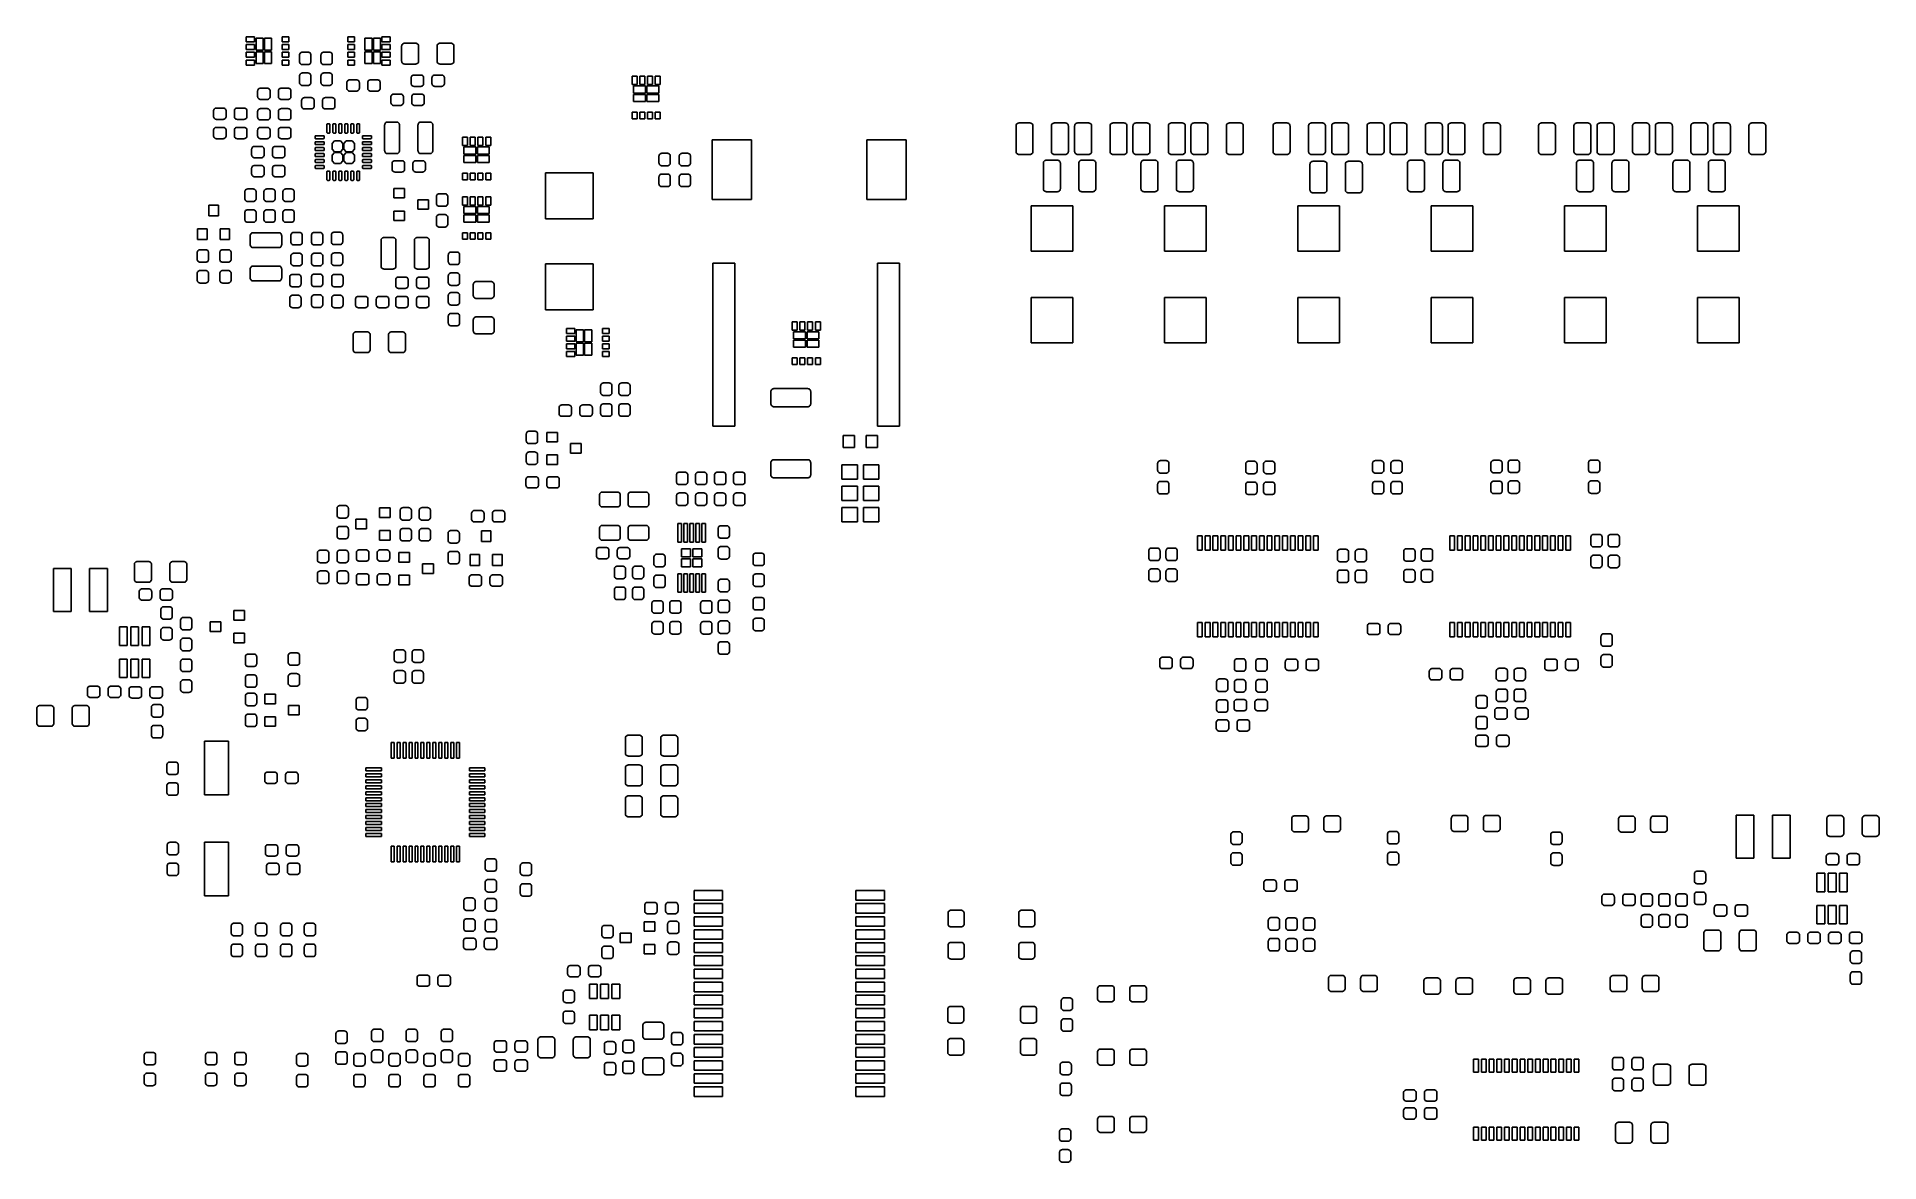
# Model space of a CAD drawing. Extents: x 52 to 207, y -131 to -36.
import ezdxf

# ---------------------------------------------------------------- set-up
doc = ezdxf.new("R2010")
doc.units = 0
doc.layers.add('BLACK', color=7, linetype='CONTINUOUS')

msp = doc.modelspace()

# ---------------------------------------------------------------- linework, layer by layer
at = {"layer": 'BLACK', "linetype": 'CONTINUOUS'}
for p, q in [((69.616, -36.594), (69.616, -36.174)), ((69.616, -36.174), (70.316, -36.174)), ((70.316, -36.594), (69.616, -36.594)), ((69.616, -37.244), (69.616, -36.824)), ((69.616, -36.824), (70.316, -36.824)), ((70.316, -36.174), (70.316, -36.594)), ((70.316, -36.824), (70.316, -37.244)), ((70.436, -37.294), (70.436, -36.294)), ((70.436, -36.294), (71.036, -36.294)), ((71.036, -36.294), (71.036, -37.294)), ((71.146, -37.294), (71.146, -36.294)), ((71.146, -36.294), (71.746, -36.294)), ((71.746, -36.294), (71.746, -37.294)), ((72.636, -36.594), (72.636, -36.174)), ((72.636, -36.174), (73.196, -36.174)), ((73.196, -36.594), (72.636, -36.594)), ((72.636, -37.244), (72.636, -36.824)), ((72.636, -36.824), (73.196, -36.824)), ((73.196, -36.174), (73.196, -36.594)), ((73.196, -36.824), (73.196, -37.244)), ((78.136, -36.594), (78.136, -36.174)), ((78.136, -36.174), (78.696, -36.174)), ((78.696, -36.594), (78.136, -36.594)), ((78.136, -37.244), (78.136, -36.824)), ((78.136, -36.824), (78.696, -36.824)), ((78.696, -36.174), (78.696, -36.594)), ((78.696, -36.824), (78.696, -37.244)), ((79.586, -37.294), (79.586, -36.294)), ((79.586, -36.294), (80.186, -36.294)), ((80.186, -36.294), (80.186, -37.294)), ((80.296, -37.294), (80.296, -36.294)), ((80.296, -36.294), (80.896, -36.294)), ((80.896, -36.294), (80.896, -37.294)), ((81.016, -36.594), (81.016, -36.174)), ((81.016, -36.174), (81.716, -36.174)), ((81.716, -36.594), (81.016, -36.594)), ((81.016, -37.244), (81.016, -36.824)), ((81.016, -36.824), (81.716, -36.824)), ((81.716, -36.174), (81.716, -36.594)), ((81.716, -36.824), (81.716, -37.244)), ((82.666, -36.959), (82.6708, -36.9102)), ((82.666, -38.209), (82.666, -36.959)), ((82.6708, -36.9102), (82.685, -36.8633)), ((82.685, -36.8633), (82.7081, -36.8201)), ((82.7081, -36.8201), (82.7392, -36.7822)), ((82.7392, -36.7822), (82.7771, -36.7511)), ((82.7771, -36.7511), (82.8203, -36.728)), ((82.8203, -36.728), (82.8672, -36.7138)), ((82.8672, -36.7138), (82.916, -36.709)), ((82.916, -36.709), (83.841, -36.709)), ((83.841, -36.709), (83.8898, -36.7138)), ((83.8898, -36.7138), (83.9367, -36.728)), ((83.9367, -36.728), (83.9799, -36.7511)), ((83.9799, -36.7511), (84.0178, -36.7822)), ((84.0178, -36.7822), (84.0489, -36.8201)), ((84.0489, -36.8201), (84.072, -36.8633)), ((84.072, -36.8633), (84.0862, -36.9102)), ((84.0862, -36.9102), (84.091, -36.959)), ((84.091, -36.959), (84.091, -38.209)), ((85.641, -36.959), (85.6458, -36.9102)), ((85.641, -38.209), (85.641, -36.959)), ((85.6458, -36.9102), (85.66, -36.8633)), ((85.66, -36.8633), (85.6831, -36.8201)), ((85.6831, -36.8201), (85.7142, -36.7822)), ((85.7142, -36.7822), (85.7521, -36.7511)), ((85.7521, -36.7511), (85.7953, -36.728)), ((85.7953, -36.728), (85.8422, -36.7138)), ((85.8422, -36.7138), (85.891, -36.709)), ((85.891, -36.709), (86.816, -36.709)), ((86.816, -36.709), (86.8648, -36.7138)), ((86.8648, -36.7138), (86.9117, -36.728)), ((86.9117, -36.728), (86.9549, -36.7511)), ((86.9549, -36.7511), (86.9928, -36.7822)), ((86.9928, -36.7822), (87.0239, -36.8201)), ((87.0239, -36.8201), (87.047, -36.8633)), ((87.047, -36.8633), (87.0612, -36.9102)), ((87.0612, -36.9102), (87.066, -36.959)), ((87.066, -36.959), (87.066, -38.209)), ((70.316, -37.244), (69.616, -37.244)), ((69.616, -37.894), (69.616, -37.474)), ((69.616, -37.474), (70.316, -37.474)), ((70.316, -37.894), (69.616, -37.894)), ((69.616, -38.544), (69.616, -38.124)), ((69.616, -38.124), (70.316, -38.124)), ((70.316, -38.544), (69.616, -38.544)), ((70.316, -37.474), (70.316, -37.894)), ((70.316, -38.124), (70.316, -38.544)), ((71.036, -37.294), (70.436, -37.294)), ((70.436, -38.424), (70.436, -37.424)), ((70.436, -37.424), (71.036, -37.424)), ((71.036, -38.424), (70.436, -38.424)), ((71.036, -37.424), (71.036, -38.424)), ((71.746, -37.294), (71.146, -37.294)), ((71.146, -38.424), (71.146, -37.424)), ((71.146, -37.424), (71.746, -37.424)), ((71.746, -38.424), (71.146, -38.424)), ((71.746, -37.424), (71.746, -38.424)), ((73.196, -37.244), (72.636, -37.244)), ((72.636, -37.894), (72.636, -37.474)), ((72.636, -37.474), (73.196, -37.474)), ((73.196, -37.894), (72.636, -37.894)), ((72.636, -38.544), (72.636, -38.124)), ((72.636, -38.124), (73.196, -38.124)), ((73.196, -38.544), (72.636, -38.544)), ((73.196, -37.474), (73.196, -37.894)), ((73.196, -38.124), (73.196, -38.544)), ((74.091, -37.6965), (74.0956, -37.6502)), ((74.091, -38.2715), (74.091, -37.6965)), ((74.0956, -38.3178), (74.091, -38.2715)), ((74.0956, -37.6502), (74.1091, -37.6056)), ((74.1091, -38.3624), (74.0956, -38.3178)), ((74.1091, -37.6056), (74.131, -37.5646)), ((74.131, -38.4034), (74.1091, -38.3624)), ((74.131, -37.5646), (74.1606, -37.5286)), ((74.1606, -38.4394), (74.131, -38.4034)), ((74.1606, -37.5286), (74.1966, -37.499)), ((74.1966, -38.469), (74.1606, -38.4394)), ((74.1966, -37.499), (74.2376, -37.4771)), ((74.2376, -38.4909), (74.1966, -38.469)), ((74.2376, -37.4771), (74.2822, -37.4636)), ((74.2822, -38.5044), (74.2376, -38.4909)), ((74.2822, -37.4636), (74.3285, -37.459)), ((74.3285, -38.509), (74.2822, -38.5044)), ((74.3285, -37.459), (74.8035, -37.459)), ((74.8035, -38.509), (74.3285, -38.509)), ((74.8035, -37.459), (74.8498, -37.4636)), ((74.8498, -38.5044), (74.8035, -38.509)), ((74.8498, -37.4636), (74.8944, -37.4771)), ((74.8944, -38.4909), (74.8498, -38.5044)), ((74.8944, -37.4771), (74.9354, -37.499)), ((74.9354, -38.469), (74.8944, -38.4909)), ((74.9354, -37.499), (74.9714, -37.5286)), ((74.9714, -38.4394), (74.9354, -38.469)), ((74.9714, -37.5286), (75.001, -37.5646)), ((75.001, -38.4034), (74.9714, -38.4394)), ((75.001, -37.5646), (75.0229, -37.6056)), ((75.0229, -38.3624), (75.001, -38.4034)), ((75.0229, -37.6056), (75.0364, -37.6502)), ((75.0364, -38.3178), (75.0229, -38.3624)), ((75.0364, -37.6502), (75.041, -37.6965)), ((75.041, -38.2715), (75.0364, -38.3178)), ((75.041, -37.6965), (75.041, -38.2715)), ((75.891, -37.6965), (75.8956, -37.6502)), ((75.891, -38.2715), (75.891, -37.6965)), ((75.8956, -38.3178), (75.891, -38.2715)), ((75.8956, -37.6502), (75.9091, -37.6056)), ((75.9091, -38.3624), (75.8956, -38.3178)), ((75.9091, -37.6056), (75.931, -37.5646)), ((75.931, -38.4034), (75.9091, -38.3624)), ((75.931, -37.5646), (75.9606, -37.5286)), ((75.9606, -38.4394), (75.931, -38.4034)), ((75.9606, -37.5286), (75.9966, -37.499)), ((75.9966, -38.469), (75.9606, -38.4394)), ((75.9966, -37.499), (76.0376, -37.4771)), ((76.0376, -38.4909), (75.9966, -38.469)), ((76.0376, -37.4771), (76.0822, -37.4636)), ((76.0822, -38.5044), (76.0376, -38.4909)), ((76.0822, -37.4636), (76.1285, -37.459)), ((76.1285, -38.509), (76.0822, -38.5044)), ((76.1285, -37.459), (76.6035, -37.459)), ((76.6035, -38.509), (76.1285, -38.509)), ((76.6035, -37.459), (76.6498, -37.4636)), ((76.6498, -38.5044), (76.6035, -38.509)), ((76.6498, -37.4636), (76.6944, -37.4771)), ((76.6944, -38.4909), (76.6498, -38.5044)), ((76.6944, -37.4771), (76.7354, -37.499)), ((76.7354, -38.469), (76.6944, -38.4909)), ((76.7354, -37.499), (76.7714, -37.5286)), ((76.7714, -38.4394), (76.7354, -38.469)), ((76.7714, -37.5286), (76.801, -37.5646)), ((76.801, -38.4034), (76.7714, -38.4394)), ((76.801, -37.5646), (76.8229, -37.6056)), ((76.8229, -38.3624), (76.801, -38.4034)), ((76.8229, -37.6056), (76.8364, -37.6502)), ((76.8364, -38.3178), (76.8229, -38.3624)), ((76.8364, -37.6502), (76.841, -37.6965)), ((76.841, -38.2715), (76.8364, -38.3178)), ((76.841, -37.6965), (76.841, -38.2715)), ((78.696, -37.244), (78.136, -37.244)), ((78.136, -37.894), (78.136, -37.474)), ((78.136, -37.474), (78.696, -37.474)), ((78.696, -37.894), (78.136, -37.894)), ((78.136, -38.544), (78.136, -38.124)), ((78.136, -38.124), (78.696, -38.124)), ((78.696, -38.544), (78.136, -38.544)), ((78.696, -37.474), (78.696, -37.894)), ((78.696, -38.124), (78.696, -38.544)), ((80.186, -37.294), (79.586, -37.294)), ((79.586, -38.424), (79.586, -37.424)), ((79.586, -37.424), (80.186, -37.424)), ((80.186, -38.424), (79.586, -38.424)), ((80.186, -37.424), (80.186, -38.424)), ((80.896, -37.294), (80.296, -37.294)), ((80.296, -38.424), (80.296, -37.424)), ((80.296, -37.424), (80.896, -37.424)), ((80.896, -38.424), (80.296, -38.424)), ((80.896, -37.424), (80.896, -38.424)), ((81.716, -37.244), (81.016, -37.244)), ((81.016, -37.894), (81.016, -37.474)), ((81.016, -37.474), (81.716, -37.474)), ((81.716, -37.894), (81.016, -37.894)), ((81.016, -38.544), (81.016, -38.124)), ((81.016, -38.124), (81.716, -38.124)), ((81.716, -38.544), (81.016, -38.544)), ((81.716, -37.474), (81.716, -37.894)), ((81.716, -38.124), (81.716, -38.544)), ((82.6708, -38.2578), (82.666, -38.209)), ((82.685, -38.3047), (82.6708, -38.2578)), ((82.7081, -38.3479), (82.685, -38.3047)), ((82.7392, -38.3858), (82.7081, -38.3479)), ((82.7771, -38.4169), (82.7392, -38.3858)), ((82.8203, -38.44), (82.7771, -38.4169)), ((82.8672, -38.4542), (82.8203, -38.44)), ((82.916, -38.459), (82.8672, -38.4542)), ((83.841, -38.459), (82.916, -38.459)), ((83.8898, -38.4542), (83.841, -38.459)), ((83.9367, -38.44), (83.8898, -38.4542)), ((83.9799, -38.4169), (83.9367, -38.44)), ((84.0178, -38.3858), (83.9799, -38.4169)), ((84.0489, -38.3479), (84.0178, -38.3858)), ((84.072, -38.3047), (84.0489, -38.3479)), ((84.0862, -38.2578), (84.072, -38.3047)), ((84.091, -38.209), (84.0862, -38.2578)), ((85.6458, -38.2578), (85.641, -38.209)), ((85.66, -38.3047), (85.6458, -38.2578)), ((85.6831, -38.3479), (85.66, -38.3047)), ((85.7142, -38.3858), (85.6831, -38.3479)), ((85.7521, -38.4169), (85.7142, -38.3858)), ((85.7953, -38.44), (85.7521, -38.4169)), ((85.8422, -38.4542), (85.7953, -38.44)), ((85.891, -38.459), (85.8422, -38.4542)), ((86.816, -38.459), (85.891, -38.459)), ((86.8648, -38.4542), (86.816, -38.459)), ((86.9117, -38.44), (86.8648, -38.4542)), ((86.9549, -38.4169), (86.9117, -38.44)), ((86.9928, -38.3858), (86.9549, -38.4169)), ((87.0239, -38.3479), (86.9928, -38.3858)), ((87.047, -38.3047), (87.0239, -38.3479)), ((87.0612, -38.2578), (87.047, -38.3047)), ((87.066, -38.209), (87.0612, -38.2578)), ((74.091, -39.4465), (74.0956, -39.4002)), ((74.091, -40.0215), (74.091, -39.4465)), ((74.0956, -40.0678), (74.091, -40.0215)), ((74.0956, -39.4002), (74.1091, -39.3556)), ((74.1091, -40.1124), (74.0956, -40.0678)), ((74.1091, -39.3556), (74.131, -39.3146)), ((74.131, -40.1534), (74.1091, -40.1124)), ((74.131, -39.3146), (74.1606, -39.2786)), ((74.1606, -40.1894), (74.131, -40.1534)), ((74.1606, -39.2786), (74.1966, -39.249)), ((74.1966, -40.219), (74.1606, -40.1894)), ((74.1966, -39.249), (74.2376, -39.2271)), ((74.2376, -40.2409), (74.1966, -40.219)), ((74.2376, -39.2271), (74.2822, -39.2136)), ((74.2822, -40.2544), (74.2376, -40.2409)), ((74.2822, -39.2136), (74.3285, -39.209)), ((74.3285, -39.209), (74.8035, -39.209)), ((74.8035, -39.209), (74.8498, -39.2136)), ((74.8498, -39.2136), (74.8944, -39.2271)), ((74.8944, -40.2409), (74.8498, -40.2544)), ((74.8944, -39.2271), (74.9354, -39.249)), ((74.9354, -40.219), (74.8944, -40.2409)), ((74.9354, -39.249), (74.9714, -39.2786)), ((74.9714, -40.1894), (74.9354, -40.219)), ((74.9714, -39.2786), (75.001, -39.3146)), ((75.001, -40.1534), (74.9714, -40.1894)), ((75.001, -39.3146), (75.0229, -39.3556)), ((75.0229, -40.1124), (75.001, -40.1534)), ((75.0229, -39.3556), (75.0364, -39.4002)), ((75.0364, -40.0678), (75.0229, -40.1124)), ((75.0364, -39.4002), (75.041, -39.4465)), ((75.041, -40.0215), (75.0364, -40.0678)), ((75.041, -39.4465), (75.041, -40.0215)), ((75.891, -39.4465), (75.8956, -39.4002)), ((75.891, -40.0215), (75.891, -39.4465)), ((75.8956, -40.0678), (75.891, -40.0215)), ((75.8956, -39.4002), (75.9091, -39.3556)), ((75.9091, -40.1124), (75.8956, -40.0678)), ((75.9091, -39.3556), (75.931, -39.3146)), ((75.931, -40.1534), (75.9091, -40.1124)), ((75.931, -39.3146), (75.9606, -39.2786)), ((75.9606, -40.1894), (75.931, -40.1534)), ((75.9606, -39.2786), (75.9966, -39.249)), ((75.9966, -40.219), (75.9606, -40.1894)), ((75.9966, -39.249), (76.0376, -39.2271)), ((76.0376, -40.2409), (75.9966, -40.219)), ((76.0376, -39.2271), (76.0822, -39.2136)), ((76.0822, -40.2544), (76.0376, -40.2409)), ((76.0822, -39.2136), (76.1285, -39.209)), ((76.1285, -39.209), (76.6035, -39.209)), ((76.6035, -39.209), (76.6498, -39.2136)), ((76.6498, -39.2136), (76.6944, -39.2271)), ((76.6944, -40.2409), (76.6498, -40.2544)), ((76.6944, -39.2271), (76.7354, -39.249)), ((76.7354, -40.219), (76.6944, -40.2409)), ((76.7354, -39.249), (76.7714, -39.2786)), ((76.7714, -40.1894), (76.7354, -40.219)), ((76.7714, -39.2786), (76.801, -39.3146)), ((76.801, -40.1534), (76.7714, -40.1894)), ((76.801, -39.3146), (76.8229, -39.3556)), ((76.8229, -40.1124), (76.801, -40.1534)), ((76.8229, -39.3556), (76.8364, -39.4002)), ((76.8364, -40.0678), (76.8229, -40.1124)), ((76.8364, -39.4002), (76.841, -39.4465)), ((76.841, -40.0215), (76.8364, -40.0678)), ((76.841, -39.4465), (76.841, -40.0215)), ((78.066, -40.0215), (78.0706, -39.9752)), ((78.066, -40.4965), (78.066, -40.0215)), ((78.0706, -39.9752), (78.0841, -39.9306)), ((78.0841, -39.9306), (78.106, -39.8896)), ((78.106, -39.8896), (78.1356, -39.8536)), ((78.1356, -39.8536), (78.1716, -39.824)), ((78.1716, -39.824), (78.2126, -39.8021)), ((78.2126, -39.8021), (78.2572, -39.7886)), ((78.2572, -39.7886), (78.3035, -39.784)), ((78.3035, -39.784), (78.8785, -39.784)), ((78.8785, -39.784), (78.9248, -39.7886)), ((78.9248, -39.7886), (78.9694, -39.8021)), ((78.9694, -39.8021), (79.0104, -39.824)), ((79.0104, -39.824), (79.0464, -39.8536)), ((79.0464, -39.8536), (79.076, -39.8896)), ((79.076, -39.8896), (79.0979, -39.9306)), ((79.0979, -39.9306), (79.1114, -39.9752)), ((79.1114, -39.9752), (79.116, -40.0215)), ((79.116, -40.0215), (79.116, -40.4965)), ((79.816, -40.0215), (79.8206, -39.9752)), ((79.816, -40.4965), (79.816, -40.0215)), ((79.8206, -39.9752), (79.8341, -39.9306)), ((79.8341, -39.9306), (79.856, -39.8896)), ((79.856, -39.8896), (79.8856, -39.8536)), ((79.8856, -39.8536), (79.9216, -39.824)), ((79.9216, -39.824), (79.9626, -39.8021)), ((79.9626, -39.8021), (80.0072, -39.7886)), ((80.0072, -39.7886), (80.0535, -39.784)), ((80.0535, -39.784), (80.6285, -39.784)), ((80.6285, -39.784), (80.6748, -39.7886)), ((80.6748, -39.7886), (80.7194, -39.8021)), ((80.7194, -39.8021), (80.7604, -39.824)), ((80.7604, -39.824), (80.7964, -39.8536)), ((80.7964, -39.8536), (80.826, -39.8896)), ((80.826, -39.8896), (80.8479, -39.9306)), ((80.8479, -39.9306), (80.8614, -39.9752)), ((80.8614, -39.9752), (80.866, -40.0215)), ((80.866, -40.0215), (80.866, -40.4965)), ((83.466, -39.6215), (83.4706, -39.5752)), ((83.466, -40.0965), (83.466, -39.6215)), ((83.4706, -40.1428), (83.466, -40.0965)), ((83.4706, -39.5752), (83.4841, -39.5306)), ((83.4841, -40.1874), (83.4706, -40.1428)), ((83.4841, -39.5306), (83.506, -39.4896)), ((83.506, -40.2284), (83.4841, -40.1874)), ((83.506, -39.4896), (83.5356, -39.4536)), ((83.5356, -40.2644), (83.506, -40.2284)), ((83.5356, -39.4536), (83.5716, -39.424)), ((83.5716, -39.424), (83.6126, -39.4021)), ((83.6126, -39.4021), (83.6572, -39.3886)), ((83.6572, -39.3886), (83.7035, -39.384)), ((83.7035, -39.384), (84.2785, -39.384)), ((84.2785, -39.384), (84.3248, -39.3886)), ((84.3248, -39.3886), (84.3694, -39.4021)), ((84.3694, -39.4021), (84.4104, -39.424)), ((84.4104, -39.424), (84.4464, -39.4536)), ((84.4464, -39.4536), (84.476, -39.4896)), ((84.476, -40.2284), (84.4464, -40.2644)), ((84.476, -39.4896), (84.4979, -39.5306)), ((84.4979, -40.1874), (84.476, -40.2284)), ((84.4979, -39.5306), (84.5114, -39.5752)), ((84.5114, -40.1428), (84.4979, -40.1874)), ((84.5114, -39.5752), (84.516, -39.6215)), ((84.516, -40.0965), (84.5114, -40.1428)), ((84.516, -39.6215), (84.516, -40.0965)), ((85.216, -39.6215), (85.2206, -39.5752)), ((85.216, -40.0965), (85.216, -39.6215)), ((85.2206, -40.1428), (85.216, -40.0965)), ((85.2206, -39.5752), (85.2341, -39.5306)), ((85.2341, -40.1874), (85.2206, -40.1428)), ((85.2341, -39.5306), (85.256, -39.4896)), ((85.256, -40.2284), (85.2341, -40.1874)), ((85.256, -39.4896), (85.2856, -39.4536)), ((85.2856, -40.2644), (85.256, -40.2284)), ((85.2856, -39.4536), (85.3216, -39.424)), ((85.3216, -39.424), (85.3626, -39.4021)), ((85.3626, -39.4021), (85.4072, -39.3886)), ((85.4072, -39.3886), (85.4535, -39.384)), ((85.4535, -39.384), (86.0285, -39.384)), ((86.0285, -39.384), (86.0748, -39.3886)), ((86.0748, -39.3886), (86.1194, -39.4021)), ((86.1194, -39.4021), (86.1604, -39.424)), ((86.1604, -39.424), (86.1964, -39.4536)), ((86.1964, -39.4536), (86.226, -39.4896)), ((86.226, -40.2284), (86.1964, -40.2644)), ((86.226, -39.4896), (86.2479, -39.5306)), ((86.2479, -40.1874), (86.226, -40.2284)), ((86.2479, -39.5306), (86.2614, -39.5752)), ((86.2614, -40.1428), (86.2479, -40.1874)), ((86.2614, -39.5752), (86.266, -39.6215)), ((86.266, -40.0965), (86.2614, -40.1428)), ((86.266, -39.6215), (86.266, -40.0965)), ((102.031, -40.184), (102.031, -39.484)), ((102.031, -39.484), (102.451, -39.484)), ((102.451, -40.184), (102.031, -40.184)), ((102.451, -39.484), (102.451, -40.184)), ((102.681, -40.184), (102.681, -39.484)), ((102.681, -39.484), (103.101, -39.484)), ((103.101, -40.184), (102.681, -40.184)), ((103.101, -39.484), (103.101, -40.184)), ((103.331, -40.184), (103.331, -39.484)), ((103.331, -39.484), (103.751, -39.484)), ((103.751, -40.184), (103.331, -40.184)), ((103.751, -39.484), (103.751, -40.184)), ((103.981, -40.184), (103.981, -39.484)), ((103.981, -39.484), (104.401, -39.484)), ((104.401, -40.184), (103.981, -40.184)), ((104.401, -39.484), (104.401, -40.184)), ((70.566, -40.7215), (70.5706, -40.6752)), ((70.566, -41.1965), (70.566, -40.7215)), ((70.5706, -41.2428), (70.566, -41.1965)), ((70.5706, -40.6752), (70.5841, -40.6306)), ((70.5841, -41.2874), (70.5706, -41.2428)), ((70.5841, -40.6306), (70.606, -40.5896)), ((70.606, -41.3284), (70.5841, -41.2874)), ((70.606, -40.5896), (70.6356, -40.5536)), ((70.6356, -41.3644), (70.606, -41.3284)), ((70.6356, -40.5536), (70.6716, -40.524)), ((70.6716, -41.394), (70.6356, -41.3644)), ((70.6716, -40.524), (70.7126, -40.5021)), ((70.7126, -41.4159), (70.6716, -41.394)), ((70.7126, -40.5021), (70.7572, -40.4886)), ((70.7572, -41.4294), (70.7126, -41.4159)), ((70.7572, -40.4886), (70.8035, -40.484)), ((70.8035, -41.434), (70.7572, -41.4294)), ((70.8035, -40.484), (71.3785, -40.484)), ((71.3785, -41.434), (70.8035, -41.434)), ((71.3785, -40.484), (71.4248, -40.4886)), ((71.4248, -41.4294), (71.3785, -41.434)), ((71.4248, -40.4886), (71.4694, -40.5021)), ((71.4694, -41.4159), (71.4248, -41.4294)), ((71.4694, -40.5021), (71.5104, -40.524)), ((71.5104, -41.394), (71.4694, -41.4159)), ((71.5104, -40.524), (71.5464, -40.5536)), ((71.5464, -41.3644), (71.5104, -41.394)), ((71.5464, -40.5536), (71.576, -40.5896)), ((71.576, -41.3284), (71.5464, -41.3644)), ((71.576, -40.5896), (71.5979, -40.6306)), ((71.5979, -41.2874), (71.576, -41.3284)), ((71.5979, -40.6306), (71.6114, -40.6752)), ((71.6114, -41.2428), (71.5979, -41.2874)), ((71.6114, -40.6752), (71.616, -40.7215)), ((71.616, -41.1965), (71.6114, -41.2428)), ((71.616, -40.7215), (71.616, -41.1965)), ((72.316, -40.7215), (72.3206, -40.6752)), ((72.316, -41.1965), (72.316, -40.7215)), ((72.3206, -41.2428), (72.316, -41.1965)), ((72.3206, -40.6752), (72.3341, -40.6306)), ((72.3341, -41.2874), (72.3206, -41.2428)), ((72.3341, -40.6306), (72.356, -40.5896)), ((72.356, -41.3284), (72.3341, -41.2874)), ((72.356, -40.5896), (72.3856, -40.5536)), ((72.3856, -41.3644), (72.356, -41.3284)), ((72.3856, -40.5536), (72.4216, -40.524)), ((72.4216, -41.394), (72.3856, -41.3644)), ((72.4216, -40.524), (72.4626, -40.5021)), ((72.4626, -41.4159), (72.4216, -41.394)), ((72.4626, -40.5021), (72.5072, -40.4886)), ((72.5072, -41.4294), (72.4626, -41.4159)), ((72.5072, -40.4886), (72.5535, -40.484)), ((72.5535, -41.434), (72.5072, -41.4294)), ((72.5535, -40.484), (73.1285, -40.484)), ((73.1285, -41.434), (72.5535, -41.434)), ((73.1285, -40.484), (73.1748, -40.4886)), ((73.1748, -41.4294), (73.1285, -41.434)), ((73.1748, -40.4886), (73.2194, -40.5021)), ((73.2194, -41.4159), (73.1748, -41.4294)), ((73.2194, -40.5021), (73.2604, -40.524)), ((73.2604, -41.394), (73.2194, -41.4159)), ((73.2604, -40.524), (73.2964, -40.5536)), ((73.2964, -41.3644), (73.2604, -41.394)), ((73.2964, -40.5536), (73.326, -40.5896)), ((73.326, -41.3284), (73.2964, -41.3644)), ((73.326, -40.5896), (73.3479, -40.6306)), ((73.3479, -41.2874), (73.326, -41.3284)), ((73.3479, -40.6306), (73.3614, -40.6752)), ((73.3614, -41.2428), (73.3479, -41.2874)), ((73.3614, -40.6752), (73.366, -40.7215)), ((73.366, -41.1965), (73.3614, -41.2428)), ((73.366, -40.7215), (73.366, -41.1965)), ((74.266, -41.5215), (74.2706, -41.4752)), ((74.266, -41.9965), (74.266, -41.5215)), ((74.2706, -41.4752), (74.2841, -41.4306)), ((74.3285, -40.259), (74.2822, -40.2544)), ((74.2841, -41.4306), (74.306, -41.3896)), ((74.306, -41.3896), (74.3356, -41.3536)), ((74.8035, -40.259), (74.3285, -40.259)), ((74.3356, -41.3536), (74.3716, -41.324)), ((74.3716, -41.324), (74.4126, -41.3021)), ((74.4126, -41.3021), (74.4572, -41.2886)), ((74.4572, -41.2886), (74.5035, -41.284)), ((74.5035, -41.284), (75.0785, -41.284)), ((74.8498, -40.2544), (74.8035, -40.259)), ((75.0785, -41.284), (75.1248, -41.2886)), ((75.1248, -41.2886), (75.1694, -41.3021)), ((75.1694, -41.3021), (75.2104, -41.324)), ((75.2104, -41.324), (75.2464, -41.3536)), ((75.2464, -41.3536), (75.276, -41.3896)), ((75.276, -41.3896), (75.2979, -41.4306)), ((75.2979, -41.4306), (75.3114, -41.4752)), ((75.3114, -41.4752), (75.316, -41.5215)), ((75.316, -41.5215), (75.316, -41.9965)), ((76.016, -41.5215), (76.0206, -41.4752)), ((76.016, -41.9965), (76.016, -41.5215)), ((76.0206, -41.4752), (76.0341, -41.4306)), ((76.0341, -41.4306), (76.056, -41.3896)), ((76.056, -41.3896), (76.0856, -41.3536)), ((76.1285, -40.259), (76.0822, -40.2544)), ((76.0856, -41.3536), (76.1216, -41.324)), ((76.1216, -41.324), (76.1626, -41.3021)), ((76.6035, -40.259), (76.1285, -40.259)), ((76.1626, -41.3021), (76.2072, -41.2886)), ((76.2072, -41.2886), (76.2535, -41.284)), ((76.2535, -41.284), (76.8285, -41.284)), ((76.6498, -40.2544), (76.6035, -40.259)), ((76.8285, -41.284), (76.8748, -41.2886)), ((76.8748, -41.2886), (76.9194, -41.3021)), ((76.9194, -41.3021), (76.9604, -41.324)), ((76.9604, -41.324), (76.9964, -41.3536)), ((76.9964, -41.3536), (77.026, -41.3896)), ((77.026, -41.3896), (77.0479, -41.4306)), ((77.0479, -41.4306), (77.0614, -41.4752)), ((77.0614, -41.4752), (77.066, -41.5215)), ((77.066, -41.5215), (77.066, -41.9965)), ((78.0706, -40.5428), (78.066, -40.4965)), ((78.0841, -40.5874), (78.0706, -40.5428)), ((78.106, -40.6284), (78.0841, -40.5874)), ((78.1356, -40.6644), (78.106, -40.6284)), ((78.1716, -40.694), (78.1356, -40.6644)), ((78.2126, -40.7159), (78.1716, -40.694)), ((78.2572, -40.7294), (78.2126, -40.7159)), ((78.3035, -40.734), (78.2572, -40.7294)), ((78.8785, -40.734), (78.3035, -40.734)), ((78.9248, -40.7294), (78.8785, -40.734)), ((78.9694, -40.7159), (78.9248, -40.7294)), ((79.0104, -40.694), (78.9694, -40.7159)), ((79.0464, -40.6644), (79.0104, -40.694)), ((79.076, -40.6284), (79.0464, -40.6644)), ((79.0979, -40.5874), (79.076, -40.6284)), ((79.1114, -40.5428), (79.0979, -40.5874)), ((79.116, -40.4965), (79.1114, -40.5428)), ((79.8206, -40.5428), (79.816, -40.4965)), ((79.8341, -40.5874), (79.8206, -40.5428)), ((79.856, -40.6284), (79.8341, -40.5874)), ((79.8856, -40.6644), (79.856, -40.6284)), ((79.9216, -40.694), (79.8856, -40.6644)), ((79.9626, -40.7159), (79.9216, -40.694)), ((80.0072, -40.7294), (79.9626, -40.7159)), ((80.0535, -40.734), (80.0072, -40.7294)), ((80.6285, -40.734), (80.0535, -40.734)), ((80.6748, -40.7294), (80.6285, -40.734)), ((80.7194, -40.7159), (80.6748, -40.7294)), ((80.7604, -40.694), (80.7194, -40.7159)), ((80.7964, -40.6644), (80.7604, -40.694)), ((80.826, -40.6284), (80.7964, -40.6644)), ((80.8479, -40.5874), (80.826, -40.6284)), ((80.8614, -40.5428), (80.8479, -40.5874)), ((80.866, -40.4965), (80.8614, -40.5428)), ((81.766, -41.2215), (81.7706, -41.1752)), ((81.766, -41.6965), (81.766, -41.2215)), ((81.7706, -41.7428), (81.766, -41.6965)), ((81.7706, -41.1752), (81.7841, -41.1306)), ((81.7841, -41.7874), (81.7706, -41.7428)), ((81.7841, -41.1306), (81.806, -41.0896)), ((81.806, -41.8284), (81.7841, -41.7874)), ((81.806, -41.0896), (81.8356, -41.0536)), ((81.8356, -41.0536), (81.8716, -41.024)), ((81.8716, -41.024), (81.9126, -41.0021)), ((81.9126, -41.0021), (81.9572, -40.9886)), ((81.9572, -40.9886), (82.0035, -40.984)), ((82.0035, -40.984), (82.5785, -40.984)), ((82.5785, -40.984), (82.6248, -40.9886)), ((82.6248, -40.9886), (82.6694, -41.0021)), ((82.6694, -41.0021), (82.7104, -41.024)), ((82.7104, -41.024), (82.7464, -41.0536)), ((82.7464, -41.0536), (82.776, -41.0896)), ((82.776, -41.0896), (82.7979, -41.1306)), ((82.7979, -41.7874), (82.776, -41.8284)), ((82.7979, -41.1306), (82.8114, -41.1752)), ((82.8114, -41.7428), (82.7979, -41.7874)), ((82.8114, -41.1752), (82.816, -41.2215)), ((82.816, -41.6965), (82.8114, -41.7428)), ((82.816, -41.2215), (82.816, -41.6965)), ((83.516, -41.2215), (83.5206, -41.1752)), ((83.516, -41.6965), (83.516, -41.2215)), ((83.5206, -41.7428), (83.516, -41.6965)), ((83.5206, -41.1752), (83.5341, -41.1306)), ((83.5341, -41.7874), (83.5206, -41.7428)), ((83.5341, -41.1306), (83.556, -41.0896)), ((83.556, -41.8284), (83.5341, -41.7874)), ((83.5716, -40.294), (83.5356, -40.2644)), ((83.556, -41.0896), (83.5856, -41.0536)), ((83.6126, -40.3159), (83.5716, -40.294)), ((83.5856, -41.0536), (83.6216, -41.024)), ((83.6572, -40.3294), (83.6126, -40.3159)), ((83.6216, -41.024), (83.6626, -41.0021)), ((83.7035, -40.334), (83.6572, -40.3294)), ((83.6626, -41.0021), (83.7072, -40.9886)), ((84.2785, -40.334), (83.7035, -40.334)), ((83.7072, -40.9886), (83.7535, -40.984)), ((83.7535, -40.984), (84.3285, -40.984)), ((84.3248, -40.3294), (84.2785, -40.334)), ((84.3694, -40.3159), (84.3248, -40.3294)), ((84.3285, -40.984), (84.3748, -40.9886)), ((84.4104, -40.294), (84.3694, -40.3159)), ((84.3748, -40.9886), (84.4194, -41.0021)), ((84.4464, -40.2644), (84.4104, -40.294)), ((84.4194, -41.0021), (84.4604, -41.024)), ((84.4604, -41.024), (84.4964, -41.0536)), ((84.4964, -41.0536), (84.526, -41.0896)), ((84.526, -41.0896), (84.5479, -41.1306)), ((84.5479, -41.7874), (84.526, -41.8284)), ((84.5479, -41.1306), (84.5614, -41.1752)), ((84.5614, -41.7428), (84.5479, -41.7874)), ((84.5614, -41.1752), (84.566, -41.2215)), ((84.566, -41.6965), (84.5614, -41.7428)), ((84.566, -41.2215), (84.566, -41.6965)), ((85.3216, -40.294), (85.2856, -40.2644)), ((85.3626, -40.3159), (85.3216, -40.294)), ((85.4072, -40.3294), (85.3626, -40.3159)), ((85.4535, -40.334), (85.4072, -40.3294)), ((86.0285, -40.334), (85.4535, -40.334)), ((86.0748, -40.3294), (86.0285, -40.334)), ((86.1194, -40.3159), (86.0748, -40.3294)), ((86.1604, -40.294), (86.1194, -40.3159)), ((86.1964, -40.2644), (86.1604, -40.294)), ((102.151, -40.904), (102.151, -40.304)), ((102.151, -40.304), (103.151, -40.304)), ((103.151, -40.904), (102.151, -40.904)), ((102.151, -41.614), (102.151, -41.014)), ((102.151, -41.014), (103.151, -41.014)), ((103.151, -41.614), (102.151, -41.614)), ((103.151, -40.304), (103.151, -40.904)), ((103.151, -41.014), (103.151, -41.614)), ((103.281, -40.904), (103.281, -40.304)), ((103.281, -40.304), (104.281, -40.304)), ((104.281, -40.904), (103.281, -40.904)), ((103.281, -41.614), (103.281, -41.014)), ((103.281, -41.014), (104.281, -41.014)), ((104.281, -41.614), (103.281, -41.614)), ((104.281, -40.304), (104.281, -40.904)), ((104.281, -41.014), (104.281, -41.614)), ((66.866, -42.3965), (66.8706, -42.3502)), ((66.866, -42.8715), (66.866, -42.3965)), ((66.8706, -42.9178), (66.866, -42.8715)), ((66.8706, -42.3502), (66.8841, -42.3056)), ((66.8841, -42.9624), (66.8706, -42.9178)), ((66.8841, -42.3056), (66.906, -42.2646)), ((66.906, -43.0034), (66.8841, -42.9624)), ((66.906, -42.2646), (66.9356, -42.2286)), ((66.9356, -43.0394), (66.906, -43.0034)), ((66.9356, -42.2286), (66.9716, -42.199)), ((66.9716, -43.069), (66.9356, -43.0394)), ((66.9716, -42.199), (67.0126, -42.1771)), ((67.0126, -43.0909), (66.9716, -43.069)), ((67.0126, -42.1771), (67.0572, -42.1636)), ((67.0572, -43.1044), (67.0126, -43.0909)), ((67.0572, -42.1636), (67.1035, -42.159)), ((67.1035, -43.109), (67.0572, -43.1044)), ((67.1035, -42.159), (67.6785, -42.159)), ((67.6785, -43.109), (67.1035, -43.109)), ((67.6785, -42.159), (67.7248, -42.1636)), ((67.7248, -43.1044), (67.6785, -43.109)), ((67.7248, -42.1636), (67.7694, -42.1771)), ((67.7694, -43.0909), (67.7248, -43.1044)), ((67.7694, -42.1771), (67.8104, -42.199)), ((67.8104, -43.069), (67.7694, -43.0909)), ((67.8104, -42.199), (67.8464, -42.2286)), ((67.8464, -43.0394), (67.8104, -43.069)), ((67.8464, -42.2286), (67.876, -42.2646)), ((67.876, -43.0034), (67.8464, -43.0394)), ((67.876, -42.2646), (67.8979, -42.3056)), ((67.8979, -42.9624), (67.876, -43.0034)), ((67.8979, -42.3056), (67.9114, -42.3502)), ((67.9114, -42.9178), (67.8979, -42.9624)), ((67.9114, -42.3502), (67.916, -42.3965)), ((67.916, -42.8715), (67.9114, -42.9178)), ((67.916, -42.3965), (67.916, -42.8715)), ((68.616, -42.3965), (68.6206, -42.3502)), ((68.616, -42.8715), (68.616, -42.3965)), ((68.6206, -42.9178), (68.616, -42.8715)), ((68.6206, -42.3502), (68.6341, -42.3056)), ((68.6341, -42.9624), (68.6206, -42.9178)), ((68.6341, -42.3056), (68.656, -42.2646)), ((68.656, -43.0034), (68.6341, -42.9624)), ((68.656, -42.2646), (68.6856, -42.2286)), ((68.6856, -43.0394), (68.656, -43.0034)), ((68.6856, -42.2286), (68.7216, -42.199)), ((68.7216, -43.069), (68.6856, -43.0394)), ((68.7216, -42.199), (68.7626, -42.1771)), ((68.7626, -43.0909), (68.7216, -43.069)), ((68.7626, -42.1771), (68.8072, -42.1636)), ((68.8072, -43.1044), (68.7626, -43.0909)), ((68.8072, -42.1636), (68.8535, -42.159)), ((68.8535, -43.109), (68.8072, -43.1044)), ((68.8535, -42.159), (69.4285, -42.159)), ((69.4285, -43.109), (68.8535, -43.109)), ((69.4285, -42.159), (69.4748, -42.1636)), ((69.4748, -43.1044), (69.4285, -43.109)), ((69.4748, -42.1636), (69.5194, -42.1771)), ((69.5194, -43.0909), (69.4748, -43.1044)), ((69.5194, -42.1771), (69.5604, -42.199)), ((69.5604, -43.069), (69.5194, -43.0909)), ((69.5604, -42.199), (69.5964, -42.2286)), ((69.5964, -43.0394), (69.5604, -43.069)), ((69.5964, -42.2286), (69.626, -42.2646)), ((69.626, -43.0034), (69.5964, -43.0394)), ((69.626, -42.2646), (69.6479, -42.3056)), ((69.6479, -42.9624), (69.626, -43.0034)), ((69.6479, -42.3056), (69.6614, -42.3502)), ((69.6614, -42.9178), (69.6479, -42.9624)), ((69.6614, -42.3502), (69.666, -42.3965)), ((69.666, -42.8715), (69.6614, -42.9178)), ((69.666, -42.3965), (69.666, -42.8715)), ((70.566, -42.4465), (70.5706, -42.4002)), ((70.566, -42.9215), (70.566, -42.4465)), ((70.5706, -42.9678), (70.566, -42.9215)), ((70.5706, -42.4002), (70.5841, -42.3556)), ((70.5841, -43.0124), (70.5706, -42.9678)), ((70.5841, -42.3556), (70.606, -42.3146)), ((70.606, -43.0534), (70.5841, -43.0124)), ((70.606, -42.3146), (70.6356, -42.2786)), ((70.6356, -43.0894), (70.606, -43.0534)), ((70.6356, -42.2786), (70.6716, -42.249)), ((70.6716, -43.119), (70.6356, -43.0894)), ((70.6716, -42.249), (70.7126, -42.2271)), ((70.7126, -43.1409), (70.6716, -43.119)), ((70.7126, -42.2271), (70.7572, -42.2136)), ((70.7572, -43.1544), (70.7126, -43.1409)), ((70.7572, -42.2136), (70.8035, -42.209)), ((70.8035, -43.159), (70.7572, -43.1544)), ((70.8035, -42.209), (71.3785, -42.209)), ((71.3785, -43.159), (70.8035, -43.159)), ((71.3785, -42.209), (71.4248, -42.2136)), ((71.4248, -43.1544), (71.3785, -43.159)), ((71.4248, -42.2136), (71.4694, -42.2271)), ((71.4694, -43.1409), (71.4248, -43.1544)), ((71.4694, -42.2271), (71.5104, -42.249)), ((71.5104, -43.119), (71.4694, -43.1409)), ((71.5104, -42.249), (71.5464, -42.2786)), ((71.5464, -43.0894), (71.5104, -43.119)), ((71.5464, -42.2786), (71.576, -42.3146)), ((71.576, -43.0534), (71.5464, -43.0894)), ((71.576, -42.3146), (71.5979, -42.3556)), ((71.5979, -43.0124), (71.576, -43.0534)), ((71.5979, -42.3556), (71.6114, -42.4002)), ((71.6114, -42.9678), (71.5979, -43.0124)), ((71.6114, -42.4002), (71.616, -42.4465)), ((71.616, -42.9215), (71.6114, -42.9678)), ((71.616, -42.4465), (71.616, -42.9215)), ((72.316, -42.4465), (72.3206, -42.4002)), ((72.316, -42.9215), (72.316, -42.4465)), ((72.3206, -42.9678), (72.316, -42.9215)), ((72.3206, -42.4002), (72.3341, -42.3556)), ((72.3341, -43.0124), (72.3206, -42.9678)), ((72.3341, -42.3556), (72.356, -42.3146)), ((72.356, -43.0534), (72.3341, -43.0124)), ((72.356, -42.3146), (72.3856, -42.2786)), ((72.3856, -43.0894), (72.356, -43.0534)), ((72.3856, -42.2786), (72.4216, -42.249)), ((72.4216, -43.119), (72.3856, -43.0894)), ((72.4216, -42.249), (72.4626, -42.2271)), ((72.4626, -43.1409), (72.4216, -43.119)), ((72.4626, -42.2271), (72.5072, -42.2136)), ((72.5072, -43.1544), (72.4626, -43.1409)), ((72.5072, -42.2136), (72.5535, -42.209)), ((72.5535, -43.159), (72.5072, -43.1544)), ((72.5535, -42.209), (73.1285, -42.209)), ((73.1285, -43.159), (72.5535, -43.159)), ((73.1285, -42.209), (73.1748, -42.2136)), ((73.1748, -43.1544), (73.1285, -43.159)), ((73.1748, -42.2136), (73.2194, -42.2271)), ((73.2194, -43.1409), (73.1748, -43.1544)), ((73.2194, -42.2271), (73.2604, -42.249)), ((73.2604, -43.119), (73.2194, -43.1409)), ((73.2604, -42.249), (73.2964, -42.2786)), ((73.2964, -43.0894), (73.2604, -43.119)), ((73.2964, -42.2786), (73.326, -42.3146)), ((73.326, -43.0534), (73.2964, -43.0894)), ((73.326, -42.3146), (73.3479, -42.3556)), ((73.3479, -43.0124), (73.326, -43.0534)), ((73.3479, -42.3556), (73.3614, -42.4002)), ((73.3614, -42.9678), (73.3479, -43.0124)), ((73.3614, -42.4002), (73.366, -42.4465)), ((73.366, -42.9215), (73.3614, -42.9678)), ((73.366, -42.4465), (73.366, -42.9215)), ((74.2706, -42.0428), (74.266, -41.9965)), ((74.2841, -42.0874), (74.2706, -42.0428)), ((74.306, -42.1284), (74.2841, -42.0874)), ((74.3356, -42.1644), (74.306, -42.1284)), ((74.3716, -42.194), (74.3356, -42.1644)), ((74.4126, -42.2159), (74.3716, -42.194)), ((74.4572, -42.2294), (74.4126, -42.2159)), ((74.5035, -42.234), (74.4572, -42.2294)), ((75.0785, -42.234), (74.5035, -42.234)), ((75.1248, -42.2294), (75.0785, -42.234)), ((75.1694, -42.2159), (75.1248, -42.2294)), ((75.2104, -42.194), (75.1694, -42.2159)), ((75.2464, -42.1644), (75.2104, -42.194)), ((75.276, -42.1284), (75.2464, -42.1644)), ((75.2979, -42.0874), (75.276, -42.1284)), ((75.3114, -42.0428), (75.2979, -42.0874)), ((75.316, -41.9965), (75.3114, -42.0428)), ((76.0206, -42.0428), (76.016, -41.9965)), ((76.0341, -42.0874), (76.0206, -42.0428)), ((76.056, -42.1284), (76.0341, -42.0874)), ((76.0856, -42.1644), (76.056, -42.1284)), ((76.1216, -42.194), (76.0856, -42.1644)), ((76.1626, -42.2159), (76.1216, -42.194)), ((76.2072, -42.2294), (76.1626, -42.2159)), ((76.2535, -42.234), (76.2072, -42.2294)), ((76.8285, -42.234), (76.2535, -42.234)), ((76.8748, -42.2294), (76.8285, -42.234)), ((76.9194, -42.2159), (76.8748, -42.2294)), ((76.9604, -42.194), (76.9194, -42.2159)), ((76.9964, -42.1644), (76.9604, -42.194)), ((77.026, -42.1284), (76.9964, -42.1644)), ((77.0479, -42.0874), (77.026, -42.1284)), ((77.0614, -42.0428), (77.0479, -42.0874)), ((77.066, -41.9965), (77.0614, -42.0428)), ((81.3953, -43.353), (81.4422, -43.3388)), ((81.4422, -43.3388), (81.491, -43.334)), ((81.491, -43.334), (82.241, -43.334)), ((81.8356, -41.8644), (81.806, -41.8284)), ((81.8716, -41.894), (81.8356, -41.8644)), ((81.9126, -41.9159), (81.8716, -41.894)), ((81.9572, -41.9294), (81.9126, -41.9159)), ((82.0035, -41.934), (81.9572, -41.9294)), ((82.5785, -41.934), (82.0035, -41.934)), ((82.241, -43.334), (82.2898, -43.3388)), ((82.2898, -43.3388), (82.3367, -43.353)), ((82.6248, -41.9294), (82.5785, -41.934)), ((82.6694, -41.9159), (82.6248, -41.9294)), ((82.7104, -41.894), (82.6694, -41.9159)), ((82.7464, -41.8644), (82.7104, -41.894)), ((82.776, -41.8284), (82.7464, -41.8644)), ((83.5856, -41.8644), (83.556, -41.8284)), ((83.6216, -41.894), (83.5856, -41.8644)), ((83.6626, -41.9159), (83.6216, -41.894)), ((83.7072, -41.9294), (83.6626, -41.9159)), ((83.7535, -41.934), (83.7072, -41.9294)), ((84.3285, -41.934), (83.7535, -41.934)), ((84.1953, -43.353), (84.2422, -43.3388)), ((84.2422, -43.3388), (84.291, -43.334)), ((84.291, -43.334), (85.041, -43.334)), ((84.3748, -41.9294), (84.3285, -41.934)), ((84.4194, -41.9159), (84.3748, -41.9294)), ((84.4604, -41.894), (84.4194, -41.9159)), ((84.4964, -41.8644), (84.4604, -41.894)), ((84.526, -41.8284), (84.4964, -41.8644)), ((85.041, -43.334), (85.0898, -43.3388)), ((85.0898, -43.3388), (85.1367, -43.353)), ((102.031, -43.064), (102.031, -42.504)), ((102.031, -42.504), (102.451, -42.504)), ((102.451, -43.064), (102.031, -43.064)), ((102.451, -42.504), (102.451, -43.064)), ((102.681, -43.064), (102.681, -42.504)), ((102.681, -42.504), (103.101, -42.504)), ((103.101, -43.064), (102.681, -43.064)), ((103.101, -42.504), (103.101, -43.064)), ((103.331, -43.064), (103.331, -42.504)), ((103.331, -42.504), (103.751, -42.504)), ((103.751, -43.064), (103.331, -43.064)), ((103.751, -42.504), (103.751, -43.064)), ((103.981, -43.064), (103.981, -42.504)), ((103.981, -42.504), (104.401, -42.504)), ((104.401, -43.064), (103.981, -43.064)), ((104.401, -42.504), (104.401, -43.064)), ((66.866, -44.0215), (66.8706, -43.9752)), ((66.866, -44.4965), (66.866, -44.0215)), ((66.8706, -44.5428), (66.866, -44.4965)), ((66.8706, -43.9752), (66.8841, -43.9306)), ((66.8841, -44.5874), (66.8706, -44.5428)), ((66.8841, -43.9306), (66.906, -43.8896)), ((66.906, -44.6284), (66.8841, -44.5874)), ((66.906, -43.8896), (66.9356, -43.8536)), ((66.9356, -44.6644), (66.906, -44.6284)), ((66.9356, -43.8536), (66.9716, -43.824)), ((66.9716, -44.694), (66.9356, -44.6644)), ((66.9716, -43.824), (67.0126, -43.8021)), ((67.0126, -44.7159), (66.9716, -44.694)), ((67.0126, -43.8021), (67.0572, -43.7886)), ((67.0572, -44.7294), (67.0126, -44.7159)), ((67.0572, -43.7886), (67.1035, -43.784)), ((67.1035, -44.734), (67.0572, -44.7294)), ((67.1035, -43.784), (67.6785, -43.784)), ((67.6785, -44.734), (67.1035, -44.734)), ((67.6785, -43.784), (67.7248, -43.7886)), ((67.7248, -44.7294), (67.6785, -44.734)), ((67.7248, -43.7886), (67.7694, -43.8021)), ((67.7694, -44.7159), (67.7248, -44.7294)), ((67.7694, -43.8021), (67.8104, -43.824)), ((67.8104, -44.694), (67.7694, -44.7159)), ((67.8104, -43.824), (67.8464, -43.8536)), ((67.8464, -44.6644), (67.8104, -44.694)), ((67.8464, -43.8536), (67.876, -43.8896)), ((67.876, -44.6284), (67.8464, -44.6644)), ((67.876, -43.8896), (67.8979, -43.9306)), ((67.8979, -44.5874), (67.876, -44.6284)), ((67.8979, -43.9306), (67.9114, -43.9752)), ((67.9114, -44.5428), (67.8979, -44.5874)), ((67.9114, -43.9752), (67.916, -44.0215)), ((67.916, -44.4965), (67.9114, -44.5428)), ((67.916, -44.0215), (67.916, -44.4965)), ((68.616, -44.0215), (68.6206, -43.9752)), ((68.616, -44.4965), (68.616, -44.0215)), ((68.6206, -44.5428), (68.616, -44.4965)), ((68.6206, -43.9752), (68.6341, -43.9306)), ((68.6341, -44.5874), (68.6206, -44.5428)), ((68.6341, -43.9306), (68.656, -43.8896)), ((68.656, -44.6284), (68.6341, -44.5874)), ((68.656, -43.8896), (68.6856, -43.8536)), ((68.6856, -44.6644), (68.656, -44.6284)), ((68.6856, -43.8536), (68.7216, -43.824)), ((68.7216, -44.694), (68.6856, -44.6644)), ((68.7216, -43.824), (68.7626, -43.8021)), ((68.7626, -44.7159), (68.7216, -44.694)), ((68.7626, -43.8021), (68.8072, -43.7886)), ((68.8072, -44.7294), (68.7626, -44.7159)), ((68.8072, -43.7886), (68.8535, -43.784)), ((68.8535, -44.734), (68.8072, -44.7294)), ((68.8535, -43.784), (69.4285, -43.784)), ((69.4285, -44.734), (68.8535, -44.734)), ((69.4285, -43.784), (69.4748, -43.7886)), ((69.4748, -44.7294), (69.4285, -44.734)), ((69.4748, -43.7886), (69.5194, -43.8021)), ((69.5194, -44.7159), (69.4748, -44.7294)), ((69.5194, -43.8021), (69.5604, -43.824)), ((69.5604, -44.694), (69.5194, -44.7159)), ((69.5604, -43.824), (69.5964, -43.8536)), ((69.5964, -44.6644), (69.5604, -44.694)), ((69.5964, -43.8536), (69.626, -43.8896)), ((69.626, -44.6284), (69.5964, -44.6644)), ((69.626, -43.8896), (69.6479, -43.9306)), ((69.6479, -44.5874), (69.626, -44.6284)), ((69.6479, -43.9306), (69.6614, -43.9752)), ((69.6614, -44.5428), (69.6479, -44.5874)), ((69.6614, -43.9752), (69.666, -44.0215)), ((69.666, -44.4965), (69.6614, -44.5428)), ((69.666, -44.0215), (69.666, -44.4965)), ((70.566, -44.0215), (70.5706, -43.9752)), ((70.566, -44.4965), (70.566, -44.0215)), ((70.5706, -44.5428), (70.566, -44.4965)), ((70.5706, -43.9752), (70.5841, -43.9306)), ((70.5841, -44.5874), (70.5706, -44.5428)), ((70.5841, -43.9306), (70.606, -43.8896)), ((70.606, -44.6284), (70.5841, -44.5874)), ((70.606, -43.8896), (70.6356, -43.8536)), ((70.6356, -44.6644), (70.606, -44.6284)), ((70.6356, -43.8536), (70.6716, -43.824)), ((70.6716, -44.694), (70.6356, -44.6644)), ((70.6716, -43.824), (70.7126, -43.8021)), ((70.7126, -44.7159), (70.6716, -44.694)), ((70.7126, -43.8021), (70.7572, -43.7886)), ((70.7572, -44.7294), (70.7126, -44.7159)), ((70.7572, -43.7886), (70.8035, -43.784)), ((70.8035, -44.734), (70.7572, -44.7294)), ((70.8035, -43.784), (71.3785, -43.784)), ((71.3785, -44.734), (70.8035, -44.734)), ((71.3785, -43.784), (71.4248, -43.7886)), ((71.4248, -44.7294), (71.3785, -44.734)), ((71.4248, -43.7886), (71.4694, -43.8021)), ((71.4694, -44.7159), (71.4248, -44.7294)), ((71.4694, -43.8021), (71.5104, -43.824)), ((71.5104, -44.694), (71.4694, -44.7159)), ((71.5104, -43.824), (71.5464, -43.8536)), ((71.5464, -44.6644), (71.5104, -44.694)), ((71.5464, -43.8536), (71.576, -43.8896)), ((71.576, -44.6284), (71.5464, -44.6644)), ((71.576, -43.8896), (71.5979, -43.9306)), ((71.5979, -44.5874), (71.576, -44.6284)), ((71.5979, -43.9306), (71.6114, -43.9752)), ((71.6114, -44.5428), (71.5979, -44.5874)), ((71.6114, -43.9752), (71.616, -44.0215)), ((71.616, -44.4965), (71.6114, -44.5428)), ((71.616, -44.0215), (71.616, -44.4965)), ((72.316, -44.0215), (72.3206, -43.9752)), ((72.316, -44.4965), (72.316, -44.0215)), ((72.3206, -44.5428), (72.316, -44.4965)), ((72.3206, -43.9752), (72.3341, -43.9306)), ((72.3341, -44.5874), (72.3206, -44.5428)), ((72.3341, -43.9306), (72.356, -43.8896)), ((72.356, -44.6284), (72.3341, -44.5874)), ((72.356, -43.8896), (72.3856, -43.8536)), ((72.3856, -44.6644), (72.356, -44.6284)), ((72.3856, -43.8536), (72.4216, -43.824)), ((72.4216, -44.694), (72.3856, -44.6644)), ((72.4216, -43.824), (72.4626, -43.8021)), ((72.4626, -44.7159), (72.4216, -44.694)), ((72.4626, -43.8021), (72.5072, -43.7886)), ((72.5072, -44.7294), (72.4626, -44.7159)), ((72.5072, -43.7886), (72.5535, -43.784)), ((72.5535, -44.734), (72.5072, -44.7294)), ((72.5535, -43.784), (73.1285, -43.784)), ((73.1285, -44.734), (72.5535, -44.734)), ((73.1285, -43.784), (73.1748, -43.7886)), ((73.1748, -44.7294), (73.1285, -44.734)), ((73.1748, -43.7886), (73.2194, -43.8021)), ((73.2194, -44.7159), (73.1748, -44.7294)), ((73.2194, -43.8021), (73.2604, -43.824)), ((73.2604, -44.694), (73.2194, -44.7159)), ((73.2604, -43.824), (73.2964, -43.8536)), ((73.2964, -44.6644), (73.2604, -44.694)), ((73.2964, -43.8536), (73.326, -43.8896)), ((73.326, -44.6284), (73.2964, -44.6644)), ((73.326, -43.8896), (73.3479, -43.9306)), ((73.3479, -44.5874), (73.326, -44.6284)), ((73.3479, -43.9306), (73.3614, -43.9752)), ((73.3614, -44.5428), (73.3479, -44.5874)), ((73.3614, -43.9752), (73.366, -44.0215)), ((73.366, -44.4965), (73.3614, -44.5428)), ((73.366, -44.0215), (73.366, -44.4965)), ((75.391, -44.5465), (75.3922, -44.5343)), ((75.391, -44.6715), (75.391, -44.5465)), ((75.3922, -44.6837), (75.391, -44.6715)), ((75.3922, -44.5343), (75.3958, -44.5226)), ((75.3958, -44.6954), (75.3922, -44.6837)), ((75.3958, -44.5226), (75.4015, -44.5118)), ((75.4015, -44.7062), (75.3958, -44.6954)), ((75.4015, -44.5118), (75.4093, -44.5023)), ((75.4093, -44.7157), (75.4015, -44.7062)), ((75.4093, -44.5023), (75.4188, -44.4945)), ((75.4188, -44.7235), (75.4093, -44.7157)), ((75.4188, -44.4945), (75.4296, -44.4888)), ((75.4296, -44.7292), (75.4188, -44.7235)), ((75.4296, -44.4888), (75.4413, -44.4852)), ((75.4413, -44.7328), (75.4296, -44.7292)), ((75.4413, -44.4852), (75.4535, -44.484)), ((75.4535, -44.734), (75.4413, -44.7328)), ((75.4535, -44.484), (76.1035, -44.484)), ((76.1035, -44.734), (75.4535, -44.734)), ((76.1035, -44.484), (76.1157, -44.4852)), ((76.1157, -44.7328), (76.1035, -44.734)), ((76.1157, -44.4852), (76.1274, -44.4888)), ((76.1274, -44.7292), (76.1157, -44.7328)), ((76.1274, -44.4888), (76.1382, -44.4945)), ((76.1382, -44.7235), (76.1274, -44.7292)), ((76.1382, -44.4945), (76.1477, -44.5023)), ((76.1477, -44.7157), (76.1382, -44.7235)), ((76.1477, -44.5023), (76.1555, -44.5118)), ((76.1555, -44.7062), (76.1477, -44.7157)), ((76.1555, -44.5118), (76.1612, -44.5226)), ((76.1612, -44.6954), (76.1555, -44.7062)), ((76.1612, -44.5226), (76.1648, -44.5343)), ((76.1648, -44.6837), (76.1612, -44.6954)), ((76.1648, -44.5343), (76.166, -44.5465)), ((76.166, -44.6715), (76.1648, -44.6837)), ((76.166, -44.5465), (76.166, -44.6715)), ((76.391, -43.5465), (76.3922, -43.5343)), ((76.391, -44.1965), (76.391, -43.5465)), ((76.3922, -44.2087), (76.391, -44.1965)), ((76.3922, -43.5343), (76.3958, -43.5226)), ((76.3958, -44.2204), (76.3922, -44.2087)), ((76.3958, -43.5226), (76.4015, -43.5118)), ((76.4015, -44.2312), (76.3958, -44.2204)), ((76.4015, -43.5118), (76.4093, -43.5023)), ((76.4093, -44.2407), (76.4015, -44.2312)), ((76.4093, -43.5023), (76.4188, -43.4945)), ((76.4188, -44.2485), (76.4093, -44.2407)), ((76.4188, -43.4945), (76.4296, -43.4888)), ((76.4296, -44.2542), (76.4188, -44.2485)), ((76.4296, -43.4888), (76.4413, -43.4852)), ((76.4413, -44.2578), (76.4296, -44.2542)), ((76.4413, -43.4852), (76.4535, -43.484)), ((76.4535, -44.259), (76.4413, -44.2578)), ((76.4535, -43.484), (76.5785, -43.484)), ((76.5785, -44.259), (76.4535, -44.259)), ((76.5785, -43.484), (76.5907, -43.4852)), ((76.5907, -44.2578), (76.5785, -44.259)), ((76.5907, -43.4852), (76.6024, -43.4888)), ((76.6024, -44.2542), (76.5907, -44.2578)), ((76.6024, -43.4888), (76.6132, -43.4945)), ((76.6132, -44.2485), (76.6024, -44.2542)), ((76.6132, -43.4945), (76.6227, -43.5023)), ((76.6227, -44.2407), (76.6132, -44.2485)), ((76.6227, -43.5023), (76.6305, -43.5118)), ((76.6305, -44.2312), (76.6227, -44.2407)), ((76.6305, -43.5118), (76.6362, -43.5226)), ((76.6362, -44.2204), (76.6305, -44.2312)), ((76.6362, -43.5226), (76.6398, -43.5343)), ((76.6398, -44.2087), (76.6362, -44.2204)), ((76.6398, -43.5343), (76.641, -43.5465)), ((76.641, -44.1965), (76.6398, -44.2087)), ((76.641, -43.5465), (76.641, -44.1965)), ((76.891, -43.5465), (76.8922, -43.5343)), ((76.891, -44.1965), (76.891, -43.5465)), ((76.8922, -44.2087), (76.891, -44.1965)), ((76.8922, -43.5343), (76.8958, -43.5226)), ((76.8958, -44.2204), (76.8922, -44.2087)), ((76.8958, -43.5226), (76.9015, -43.5118)), ((76.9015, -44.2312), (76.8958, -44.2204)), ((76.9015, -43.5118), (76.9093, -43.5023)), ((76.9093, -44.2407), (76.9015, -44.2312)), ((76.9093, -43.5023), (76.9188, -43.4945)), ((76.9188, -44.2485), (76.9093, -44.2407)), ((76.9188, -43.4945), (76.9296, -43.4888)), ((76.9296, -44.2542), (76.9188, -44.2485)), ((76.9296, -43.4888), (76.9413, -43.4852)), ((76.9413, -44.2578), (76.9296, -44.2542)), ((76.9413, -43.4852), (76.9535, -43.484)), ((76.9535, -44.259), (76.9413, -44.2578)), ((76.9535, -43.484), (77.0785, -43.484)), ((77.0785, -44.259), (76.9535, -44.259)), ((77.0785, -43.484), (77.0907, -43.4852)), ((77.0907, -44.2578), (77.0785, -44.259)), ((77.0907, -43.4852), (77.1024, -43.4888)), ((77.1024, -44.2542), (77.0907, -44.2578)), ((77.1024, -43.4888), (77.1132, -43.4945)), ((77.1132, -44.2485), (77.1024, -44.2542)), ((77.1132, -43.4945), (77.1227, -43.5023)), ((77.1227, -44.2407), (77.1132, -44.2485)), ((77.1227, -43.5023), (77.1305, -43.5118)), ((77.1305, -44.2312), (77.1227, -44.2407)), ((77.1305, -43.5118), (77.1362, -43.5226)), ((77.1362, -44.2204), (77.1305, -44.2312)), ((77.1362, -43.5226), (77.1398, -43.5343)), ((77.1398, -44.2087), (77.1362, -44.2204)), ((77.1398, -43.5343), (77.141, -43.5465)), ((77.141, -44.1965), (77.1398, -44.2087)), ((77.141, -43.5465), (77.141, -44.1965)), ((77.391, -43.5465), (77.3922, -43.5343)), ((77.391, -44.1965), (77.391, -43.5465)), ((77.3922, -44.2087), (77.391, -44.1965)), ((77.3922, -43.5343), (77.3958, -43.5226)), ((77.3958, -44.2204), (77.3922, -44.2087)), ((77.3958, -43.5226), (77.4015, -43.5118)), ((77.4015, -44.2312), (77.3958, -44.2204)), ((77.4015, -43.5118), (77.4093, -43.5023)), ((77.4093, -44.2407), (77.4015, -44.2312)), ((77.4093, -43.5023), (77.4188, -43.4945)), ((77.4188, -44.2485), (77.4093, -44.2407)), ((77.4188, -43.4945), (77.4296, -43.4888)), ((77.4296, -44.2542), (77.4188, -44.2485)), ((77.4296, -43.4888), (77.4413, -43.4852)), ((77.4413, -44.2578), (77.4296, -44.2542)), ((77.4413, -43.4852), (77.4535, -43.484)), ((77.4535, -44.259), (77.4413, -44.2578)), ((77.4535, -43.484), (77.5785, -43.484)), ((77.5785, -44.259), (77.4535, -44.259)), ((77.5785, -43.484), (77.5907, -43.4852)), ((77.5907, -44.2578), (77.5785, -44.259)), ((77.5907, -43.4852), (77.6024, -43.4888)), ((77.6024, -44.2542), (77.5907, -44.2578)), ((77.6024, -43.4888), (77.6132, -43.4945)), ((77.6132, -44.2485), (77.6024, -44.2542)), ((77.6132, -43.4945), (77.6227, -43.5023)), ((77.6227, -44.2407), (77.6132, -44.2485)), ((77.6227, -43.5023), (77.6305, -43.5118)), ((77.6305, -44.2312), (77.6227, -44.2407)), ((77.6305, -43.5118), (77.6362, -43.5226)), ((77.6362, -44.2204), (77.6305, -44.2312)), ((77.6362, -43.5226), (77.6398, -43.5343)), ((77.6398, -44.2087), (77.6362, -44.2204)), ((77.6398, -43.5343), (77.641, -43.5465)), ((77.641, -44.1965), (77.6398, -44.2087)), ((77.641, -43.5465), (77.641, -44.1965)), ((77.891, -43.5465), (77.8922, -43.5343)), ((77.891, -44.1965), (77.891, -43.5465)), ((77.8922, -44.2087), (77.891, -44.1965)), ((77.8922, -43.5343), (77.8958, -43.5226)), ((77.8958, -44.2204), (77.8922, -44.2087)), ((77.8958, -43.5226), (77.9015, -43.5118)), ((77.9015, -44.2312), (77.8958, -44.2204)), ((77.9015, -43.5118), (77.9093, -43.5023)), ((77.9093, -44.2407), (77.9015, -44.2312)), ((77.9093, -43.5023), (77.9188, -43.4945)), ((77.9188, -44.2485), (77.9093, -44.2407)), ((77.9188, -43.4945), (77.9296, -43.4888)), ((77.9296, -44.2542), (77.9188, -44.2485)), ((77.9296, -43.4888), (77.9413, -43.4852)), ((77.9413, -44.2578), (77.9296, -44.2542)), ((77.9413, -43.4852), (77.9535, -43.484)), ((77.9535, -44.259), (77.9413, -44.2578)), ((77.9535, -43.484), (78.0785, -43.484)), ((78.0785, -44.259), (77.9535, -44.259)), ((78.0785, -43.484), (78.0907, -43.4852)), ((78.0907, -44.2578), (78.0785, -44.259)), ((78.0907, -43.4852), (78.1024, -43.4888)), ((78.1024, -44.2542), (78.0907, -44.2578)), ((78.1024, -43.4888), (78.1132, -43.4945)), ((78.1132, -44.2485), (78.1024, -44.2542)), ((78.1132, -43.4945), (78.1227, -43.5023)), ((78.1227, -44.2407), (78.1132, -44.2485)), ((78.1227, -43.5023), (78.1305, -43.5118)), ((78.1305, -44.2312), (78.1227, -44.2407)), ((78.1305, -43.5118), (78.1362, -43.5226)), ((78.1362, -44.2204), (78.1305, -44.2312)), ((78.1362, -43.5226), (78.1398, -43.5343)), ((78.1398, -44.2087), (78.1362, -44.2204)), ((78.1398, -43.5343), (78.141, -43.5465)), ((78.141, -44.1965), (78.1398, -44.2087)), ((78.141, -43.5465), (78.141, -44.1965)), ((78.391, -43.5465), (78.3922, -43.5343)), ((78.391, -44.1965), (78.391, -43.5465)), ((78.3922, -44.2087), (78.391, -44.1965)), ((78.3922, -43.5343), (78.3958, -43.5226)), ((78.3958, -44.2204), (78.3922, -44.2087)), ((78.3958, -43.5226), (78.4015, -43.5118)), ((78.4015, -44.2312), (78.3958, -44.2204)), ((78.4015, -43.5118), (78.4093, -43.5023)), ((78.4093, -44.2407), (78.4015, -44.2312)), ((78.4093, -43.5023), (78.4188, -43.4945)), ((78.4188, -44.2485), (78.4093, -44.2407)), ((78.4188, -43.4945), (78.4296, -43.4888)), ((78.4296, -44.2542), (78.4188, -44.2485)), ((78.4296, -43.4888), (78.4413, -43.4852)), ((78.4413, -44.2578), (78.4296, -44.2542)), ((78.4413, -43.4852), (78.4535, -43.484)), ((78.4535, -44.259), (78.4413, -44.2578)), ((78.4535, -43.484), (78.5785, -43.484)), ((78.5785, -44.259), (78.4535, -44.259)), ((78.5785, -43.484), (78.5907, -43.4852)), ((78.5907, -44.2578), (78.5785, -44.259)), ((78.5907, -43.4852), (78.6024, -43.4888)), ((78.6024, -44.2542), (78.5907, -44.2578)), ((78.6024, -43.4888), (78.6132, -43.4945)), ((78.6132, -44.2485), (78.6024, -44.2542)), ((78.6132, -43.4945), (78.6227, -43.5023)), ((78.6227, -44.2407), (78.6132, -44.2485)), ((78.6227, -43.5023), (78.6305, -43.5118)), ((78.6305, -44.2312), (78.6227, -44.2407)), ((78.6305, -43.5118), (78.6362, -43.5226)), ((78.6362, -44.2204), (78.6305, -44.2312)), ((78.6362, -43.5226), (78.6398, -43.5343)), ((78.6398, -44.2087), (78.6362, -44.2204)), ((78.6398, -43.5343), (78.641, -43.5465)), ((78.641, -44.1965), (78.6398, -44.2087)), ((78.641, -43.5465), (78.641, -44.1965)), ((78.891, -43.5465), (78.8922, -43.5343)), ((78.891, -44.1965), (78.891, -43.5465)), ((78.8922, -44.2087), (78.891, -44.1965)), ((78.8922, -43.5343), (78.8958, -43.5226)), ((78.8958, -44.2204), (78.8922, -44.2087)), ((78.8958, -43.5226), (78.9015, -43.5118)), ((78.9015, -44.2312), (78.8958, -44.2204)), ((78.9015, -43.5118), (78.9093, -43.5023)), ((78.9093, -44.2407), (78.9015, -44.2312)), ((78.9093, -43.5023), (78.9188, -43.4945)), ((78.9188, -44.2485), (78.9093, -44.2407)), ((78.9188, -43.4945), (78.9296, -43.4888)), ((78.9296, -44.2542), (78.9188, -44.2485)), ((78.9296, -43.4888), (78.9413, -43.4852)), ((78.9413, -44.2578), (78.9296, -44.2542)), ((78.9413, -43.4852), (78.9535, -43.484)), ((78.9535, -44.259), (78.9413, -44.2578)), ((78.9535, -43.484), (79.0785, -43.484)), ((79.0785, -44.259), (78.9535, -44.259)), ((79.0785, -43.484), (79.0907, -43.4852)), ((79.0907, -44.2578), (79.0785, -44.259)), ((79.0907, -43.4852), (79.1024, -43.4888)), ((79.1024, -44.2542), (79.0907, -44.2578)), ((79.1024, -43.4888), (79.1132, -43.4945)), ((79.1132, -44.2485), (79.1024, -44.2542)), ((79.1132, -43.4945), (79.1227, -43.5023)), ((79.1227, -44.2407), (79.1132, -44.2485)), ((79.1227, -43.5023), (79.1305, -43.5118)), ((79.1305, -44.2312), (79.1227, -44.2407)), ((79.1305, -43.5118), (79.1362, -43.5226)), ((79.1362, -44.2204), (79.1305, -44.2312)), ((79.1362, -43.5226), (79.1398, -43.5343)), ((79.1398, -44.2087), (79.1362, -44.2204)), ((79.1398, -43.5343), (79.141, -43.5465)), ((79.141, -44.1965), (79.1398, -44.2087)), ((79.141, -43.5465), (79.141, -44.1965)), ((79.366, -44.5465), (79.3672, -44.5343)), ((79.366, -44.6715), (79.366, -44.5465)), ((79.3672, -44.6837), (79.366, -44.6715)), ((79.3672, -44.5343), (79.3708, -44.5226)), ((79.3708, -44.6954), (79.3672, -44.6837)), ((79.3708, -44.5226), (79.3765, -44.5118)), ((79.3765, -44.7062), (79.3708, -44.6954)), ((79.3765, -44.5118), (79.3843, -44.5023)), ((79.3843, -44.7157), (79.3765, -44.7062)), ((79.3843, -44.5023), (79.3938, -44.4945)), ((79.3938, -44.7235), (79.3843, -44.7157)), ((79.3938, -44.4945), (79.4046, -44.4888)), ((79.4046, -44.7292), (79.3938, -44.7235)), ((79.4046, -44.4888), (79.4163, -44.4852)), ((79.4163, -44.7328), (79.4046, -44.7292)), ((79.4163, -44.4852), (79.4285, -44.484)), ((79.4285, -44.734), (79.4163, -44.7328)), ((79.4285, -44.484), (80.0785, -44.484)), ((80.0785, -44.734), (79.4285, -44.734)), ((80.0785, -44.484), (80.0907, -44.4852)), ((80.0907, -44.7328), (80.0785, -44.734)), ((80.0907, -44.4852), (80.1024, -44.4888)), ((80.1024, -44.7292), (80.0907, -44.7328)), ((80.1024, -44.4888), (80.1132, -44.4945)), ((80.1132, -44.7235), (80.1024, -44.7292)), ((80.1132, -44.4945), (80.1227, -44.5023)), ((80.1227, -44.7157), (80.1132, -44.7235)), ((80.1227, -44.5023), (80.1305, -44.5118)), ((80.1305, -44.7062), (80.1227, -44.7157)), ((80.1305, -44.5118), (80.1362, -44.5226)), ((80.1362, -44.6954), (80.1305, -44.7062)), ((80.1362, -44.5226), (80.1398, -44.5343)), ((80.1398, -44.6837), (80.1362, -44.6954)), ((80.1398, -44.5343), (80.141, -44.5465)), ((80.141, -44.6715), (80.1398, -44.6837)), ((80.141, -44.5465), (80.141, -44.6715)), ((81.241, -43.584), (81.2458, -43.5352)), ((81.241, -45.734), (81.241, -43.584)), ((81.2458, -43.5352), (81.26, -43.4883)), ((81.26, -43.4883), (81.2831, -43.4451)), ((81.2831, -43.4451), (81.3142, -43.4072)), ((81.3142, -43.4072), (81.3521, -43.3761)), ((81.3521, -43.3761), (81.3953, -43.353)), ((82.3367, -43.353), (82.3799, -43.3761)), ((82.3799, -43.3761), (82.4178, -43.4072)), ((82.4178, -43.4072), (82.4489, -43.4451)), ((82.4489, -43.4451), (82.472, -43.4883)), ((82.472, -43.4883), (82.4862, -43.5352)), ((82.4862, -43.5352), (82.491, -43.584)), ((82.491, -43.584), (82.491, -45.734)), ((84.041, -43.584), (84.0458, -43.5352)), ((84.041, -45.734), (84.041, -43.584)), ((84.0458, -43.5352), (84.06, -43.4883)), ((84.06, -43.4883), (84.0831, -43.4451)), ((84.0831, -43.4451), (84.1142, -43.4072)), ((84.1142, -43.4072), (84.1521, -43.3761)), ((84.1521, -43.3761), (84.1953, -43.353)), ((85.1367, -43.353), (85.1799, -43.3761)), ((85.1799, -43.3761), (85.2178, -43.4072)), ((85.2178, -43.4072), (85.2489, -43.4451)), ((85.2489, -43.4451), (85.272, -43.4883)), ((85.272, -43.4883), (85.2862, -43.5352)), ((85.2862, -43.5352), (85.291, -43.584)), ((85.291, -43.584), (85.291, -45.734)), ((87.781, -45.309), (87.781, -44.609)), ((87.781, -44.609), (88.201, -44.609)), ((88.201, -44.609), (88.201, -45.309)), ((88.431, -45.309), (88.431, -44.609)), ((88.431, -44.609), (88.851, -44.609)), ((88.851, -44.609), (88.851, -45.309)), ((89.081, -45.309), (89.081, -44.609)), ((89.081, -44.609), (89.501, -44.609)), ((89.501, -44.609), (89.501, -45.309)), ((89.731, -45.309), (89.731, -44.609)), ((89.731, -44.609), (90.151, -44.609)), ((90.151, -44.609), (90.151, -45.309)), ((108.766, -49.834), (108.766, -44.834)), ((108.766, -44.834), (112.066, -44.834)), ((112.066, -44.834), (112.066, -49.834)), ((121.766, -49.834), (121.766, -44.834)), ((121.766, -44.834), (125.066, -44.834)), ((125.066, -44.834), (125.066, -49.834)), ((134.291, -43.659), (134.296, -43.6102)), ((134.291, -45.809), (134.291, -43.659)), ((134.296, -43.6102), (134.31, -43.5633)), ((134.31, -43.5633), (134.333, -43.5201)), ((134.333, -43.5201), (134.364, -43.4822)), ((134.364, -43.4822), (134.402, -43.4511)), ((134.402, -43.4511), (134.445, -43.428)), ((134.445, -43.428), (134.492, -43.4138)), ((134.492, -43.4138), (134.541, -43.409)), ((134.541, -43.409), (135.466, -43.409)), ((135.466, -43.409), (135.515, -43.4138)), ((135.515, -43.4138), (135.562, -43.428)), ((135.562, -43.428), (135.605, -43.4511)), ((135.605, -43.4511), (135.643, -43.4822)), ((135.643, -43.4822), (135.674, -43.5201)), ((135.674, -43.5201), (135.697, -43.5633)), ((135.697, -43.5633), (135.711, -43.6102)), ((135.711, -43.6102), (135.716, -43.659)), ((135.716, -43.659), (135.716, -45.809)), ((137.266, -43.659), (137.271, -43.6102)), ((137.266, -45.809), (137.266, -43.659)), ((137.271, -43.6102), (137.285, -43.5633)), ((137.285, -43.5633), (137.308, -43.5201)), ((137.308, -43.5201), (137.339, -43.4822)), ((137.339, -43.4822), (137.377, -43.4511)), ((137.377, -43.4511), (137.42, -43.428)), ((137.42, -43.428), (137.467, -43.4138)), ((137.467, -43.4138), (137.516, -43.409)), ((137.516, -43.409), (138.441, -43.409)), ((138.441, -43.409), (138.49, -43.4138)), ((138.49, -43.4138), (138.537, -43.428)), ((138.537, -43.428), (138.58, -43.4511)), ((138.58, -43.4511), (138.618, -43.4822)), ((138.618, -43.4822), (138.649, -43.5201)), ((138.649, -43.5201), (138.672, -43.5633)), ((138.672, -43.5633), (138.686, -43.6102)), ((138.686, -43.6102), (138.691, -43.659)), ((138.691, -43.659), (138.691, -45.809)), ((139.216, -43.659), (139.221, -43.6102)), ((139.216, -45.809), (139.216, -43.659)), ((139.221, -43.6102), (139.235, -43.5633)), ((139.235, -43.5633), (139.258, -43.5201)), ((139.258, -43.5201), (139.289, -43.4822)), ((139.289, -43.4822), (139.327, -43.4511)), ((139.327, -43.4511), (139.37, -43.428)), ((139.37, -43.428), (139.417, -43.4138)), ((139.417, -43.4138), (139.466, -43.409)), ((139.466, -43.409), (140.391, -43.409)), ((140.391, -43.409), (140.44, -43.4138)), ((140.44, -43.4138), (140.487, -43.428)), ((140.487, -43.428), (140.53, -43.4511)), ((140.53, -43.4511), (140.568, -43.4822)), ((140.568, -43.4822), (140.599, -43.5201)), ((140.599, -43.5201), (140.622, -43.5633)), ((140.622, -43.5633), (140.636, -43.6102)), ((140.636, -43.6102), (140.641, -43.659)), ((140.641, -43.659), (140.641, -45.809)), ((142.191, -43.659), (142.196, -43.6102)), ((142.191, -45.809), (142.191, -43.659)), ((142.196, -43.6102), (142.21, -43.5633)), ((142.21, -43.5633), (142.233, -43.5201)), ((142.233, -43.5201), (142.264, -43.4822)), ((142.264, -43.4822), (142.302, -43.4511)), ((142.302, -43.4511), (142.345, -43.428)), ((142.345, -43.428), (142.392, -43.4138)), ((142.392, -43.4138), (142.441, -43.409)), ((142.441, -43.409), (143.366, -43.409)), ((143.366, -43.409), (143.415, -43.4138)), ((143.415, -43.4138), (143.462, -43.428)), ((143.462, -43.428), (143.505, -43.4511)), ((143.505, -43.4511), (143.543, -43.4822)), ((143.543, -43.4822), (143.574, -43.5201)), ((143.574, -43.5201), (143.597, -43.5633)), ((143.597, -43.5633), (143.611, -43.6102)), ((143.611, -43.6102), (143.616, -43.659)), ((143.616, -43.659), (143.616, -45.809)), ((144.116, -43.659), (144.121, -43.6102)), ((144.116, -45.809), (144.116, -43.659)), ((144.121, -43.6102), (144.135, -43.5633)), ((144.135, -43.5633), (144.158, -43.5201)), ((144.158, -43.5201), (144.189, -43.4822)), ((144.189, -43.4822), (144.227, -43.4511)), ((144.227, -43.4511), (144.27, -43.428)), ((144.27, -43.428), (144.317, -43.4138)), ((144.317, -43.4138), (144.366, -43.409)), ((144.366, -43.409), (145.291, -43.409)), ((145.291, -43.409), (145.34, -43.4138)), ((145.34, -43.4138), (145.387, -43.428)), ((145.387, -43.428), (145.43, -43.4511)), ((145.43, -43.4511), (145.468, -43.4822)), ((145.468, -43.4822), (145.499, -43.5201)), ((145.499, -43.5201), (145.522, -43.5633)), ((145.522, -43.5633), (145.536, -43.6102)), ((145.536, -43.6102), (145.541, -43.659)), ((145.541, -43.659), (145.541, -45.809)), ((147.091, -43.659), (147.096, -43.6102)), ((147.091, -45.809), (147.091, -43.659)), ((147.096, -43.6102), (147.11, -43.5633)), ((147.11, -43.5633), (147.133, -43.5201)), ((147.133, -43.5201), (147.164, -43.4822)), ((147.164, -43.4822), (147.202, -43.4511)), ((147.202, -43.4511), (147.245, -43.428)), ((147.245, -43.428), (147.292, -43.4138)), ((147.292, -43.4138), (147.341, -43.409)), ((147.341, -43.409), (148.266, -43.409)), ((148.266, -43.409), (148.315, -43.4138)), ((148.315, -43.4138), (148.362, -43.428)), ((148.362, -43.428), (148.405, -43.4511)), ((148.405, -43.4511), (148.443, -43.4822)), ((148.443, -43.4822), (148.474, -43.5201)), ((148.474, -43.5201), (148.497, -43.5633)), ((148.497, -43.5633), (148.511, -43.6102)), ((148.511, -43.6102), (148.516, -43.659)), ((148.516, -43.659), (148.516, -45.809)), ((148.991, -43.659), (148.996, -43.6102)), ((148.991, -45.809), (148.991, -43.659)), ((148.996, -43.6102), (149.01, -43.5633)), ((149.01, -43.5633), (149.033, -43.5201)), ((149.033, -43.5201), (149.064, -43.4822)), ((149.064, -43.4822), (149.102, -43.4511)), ((149.102, -43.4511), (149.145, -43.428)), ((149.145, -43.428), (149.192, -43.4138)), ((149.192, -43.4138), (149.241, -43.409)), ((149.241, -43.409), (150.166, -43.409)), ((150.166, -43.409), (150.215, -43.4138)), ((150.215, -43.4138), (150.262, -43.428)), ((150.262, -43.428), (150.305, -43.4511)), ((150.305, -43.4511), (150.343, -43.4822)), ((150.343, -43.4822), (150.374, -43.5201)), ((150.374, -43.5201), (150.397, -43.5633)), ((150.397, -43.5633), (150.411, -43.6102)), ((150.411, -43.6102), (150.416, -43.659)), ((150.416, -43.659), (150.416, -45.809)), ((151.966, -43.659), (151.971, -43.6102)), ((151.966, -45.809), (151.966, -43.659)), ((151.971, -43.6102), (151.985, -43.5633)), ((151.985, -43.5633), (152.008, -43.5201)), ((152.008, -43.5201), (152.039, -43.4822)), ((152.039, -43.4822), (152.077, -43.4511)), ((152.077, -43.4511), (152.12, -43.428)), ((152.12, -43.428), (152.167, -43.4138)), ((152.167, -43.4138), (152.216, -43.409)), ((152.216, -43.409), (153.141, -43.409)), ((153.141, -43.409), (153.19, -43.4138)), ((153.19, -43.4138), (153.237, -43.428)), ((153.237, -43.428), (153.28, -43.4511)), ((153.28, -43.4511), (153.318, -43.4822)), ((153.318, -43.4822), (153.349, -43.5201)), ((153.349, -43.5201), (153.372, -43.5633)), ((153.372, -43.5633), (153.386, -43.6102)), ((153.386, -43.6102), (153.391, -43.659)), ((153.391, -43.659), (153.391, -45.809)), ((155.891, -43.659), (155.896, -43.6102)), ((155.891, -45.809), (155.891, -43.659)), ((155.896, -43.6102), (155.91, -43.5633)), ((155.91, -43.5633), (155.933, -43.5201)), ((155.933, -43.5201), (155.964, -43.4822)), ((155.964, -43.4822), (156.002, -43.4511)), ((156.002, -43.4511), (156.045, -43.428)), ((156.045, -43.428), (156.092, -43.4138)), ((156.092, -43.4138), (156.141, -43.409)), ((156.141, -43.409), (157.066, -43.409)), ((157.066, -43.409), (157.115, -43.4138)), ((157.115, -43.4138), (157.162, -43.428)), ((157.162, -43.428), (157.205, -43.4511)), ((157.205, -43.4511), (157.243, -43.4822)), ((157.243, -43.4822), (157.274, -43.5201)), ((157.274, -43.5201), (157.297, -43.5633)), ((157.297, -43.5633), (157.311, -43.6102)), ((157.311, -43.6102), (157.316, -43.659)), ((157.316, -43.659), (157.316, -45.809)), ((158.866, -43.659), (158.871, -43.6102)), ((158.866, -45.809), (158.866, -43.659)), ((158.871, -43.6102), (158.885, -43.5633)), ((158.885, -43.5633), (158.908, -43.5201)), ((158.908, -43.5201), (158.939, -43.4822)), ((158.939, -43.4822), (158.977, -43.4511)), ((158.977, -43.4511), (159.02, -43.428)), ((159.02, -43.428), (159.067, -43.4138)), ((159.067, -43.4138), (159.116, -43.409)), ((159.116, -43.409), (160.041, -43.409)), ((160.041, -43.409), (160.09, -43.4138)), ((160.09, -43.4138), (160.137, -43.428)), ((160.137, -43.428), (160.18, -43.4511)), ((160.18, -43.4511), (160.218, -43.4822)), ((160.218, -43.4822), (160.249, -43.5201)), ((160.249, -43.5201), (160.272, -43.5633)), ((160.272, -43.5633), (160.286, -43.6102)), ((160.286, -43.6102), (160.291, -43.659)), ((160.291, -43.659), (160.291, -45.809)), ((160.816, -43.659), (160.821, -43.6102)), ((160.816, -45.809), (160.816, -43.659)), ((160.821, -43.6102), (160.835, -43.5633)), ((160.835, -43.5633), (160.858, -43.5201)), ((160.858, -43.5201), (160.889, -43.4822)), ((160.889, -43.4822), (160.927, -43.4511)), ((160.927, -43.4511), (160.97, -43.428)), ((160.97, -43.428), (161.017, -43.4138)), ((161.017, -43.4138), (161.066, -43.409)), ((161.066, -43.409), (161.991, -43.409)), ((161.991, -43.409), (162.04, -43.4138)), ((162.04, -43.4138), (162.087, -43.428)), ((162.087, -43.428), (162.13, -43.4511)), ((162.13, -43.4511), (162.168, -43.4822)), ((162.168, -43.4822), (162.199, -43.5201)), ((162.199, -43.5201), (162.222, -43.5633)), ((162.222, -43.5633), (162.236, -43.6102)), ((162.236, -43.6102), (162.241, -43.659)), ((162.241, -43.659), (162.241, -45.809)), ((163.791, -43.659), (163.796, -43.6102)), ((163.791, -45.809), (163.791, -43.659)), ((163.796, -43.6102), (163.81, -43.5633)), ((163.81, -43.5633), (163.833, -43.5201)), ((163.833, -43.5201), (163.864, -43.4822)), ((163.864, -43.4822), (163.902, -43.4511)), ((163.902, -43.4511), (163.945, -43.428)), ((163.945, -43.428), (163.992, -43.4138)), ((163.992, -43.4138), (164.041, -43.409)), ((164.041, -43.409), (164.966, -43.409)), ((164.966, -43.409), (165.015, -43.4138)), ((165.015, -43.4138), (165.062, -43.428)), ((165.062, -43.428), (165.105, -43.4511)), ((165.105, -43.4511), (165.143, -43.4822)), ((165.143, -43.4822), (165.174, -43.5201)), ((165.174, -43.5201), (165.197, -43.5633)), ((165.197, -43.5633), (165.211, -43.6102)), ((165.211, -43.6102), (165.216, -43.659)), ((165.216, -43.659), (165.216, -45.809)), ((165.716, -43.659), (165.721, -43.6102)), ((165.716, -45.809), (165.716, -43.659)), ((165.721, -43.6102), (165.735, -43.5633)), ((165.735, -43.5633), (165.758, -43.5201)), ((165.758, -43.5201), (165.789, -43.4822)), ((165.789, -43.4822), (165.827, -43.4511)), ((165.827, -43.4511), (165.87, -43.428)), ((165.87, -43.428), (165.917, -43.4138)), ((165.917, -43.4138), (165.966, -43.409)), ((165.966, -43.409), (166.891, -43.409)), ((166.891, -43.409), (166.94, -43.4138)), ((166.94, -43.4138), (166.987, -43.428)), ((166.987, -43.428), (167.03, -43.4511)), ((167.03, -43.4511), (167.068, -43.4822)), ((167.068, -43.4822), (167.099, -43.5201)), ((167.099, -43.5201), (167.122, -43.5633)), ((167.122, -43.5633), (167.136, -43.6102)), ((167.136, -43.6102), (167.141, -43.659)), ((167.141, -43.659), (167.141, -45.809)), ((168.691, -43.659), (168.696, -43.6102)), ((168.691, -45.809), (168.691, -43.659)), ((168.696, -43.6102), (168.71, -43.5633)), ((168.71, -43.5633), (168.733, -43.5201)), ((168.733, -43.5201), (168.764, -43.4822)), ((168.764, -43.4822), (168.802, -43.4511)), ((168.802, -43.4511), (168.845, -43.428)), ((168.845, -43.428), (168.892, -43.4138)), ((168.892, -43.4138), (168.941, -43.409)), ((168.941, -43.409), (169.866, -43.409)), ((169.866, -43.409), (169.915, -43.4138)), ((169.915, -43.4138), (169.962, -43.428)), ((169.962, -43.428), (170.005, -43.4511)), ((170.005, -43.4511), (170.043, -43.4822)), ((170.043, -43.4822), (170.074, -43.5201)), ((170.074, -43.5201), (170.097, -43.5633)), ((170.097, -43.5633), (170.111, -43.6102)), ((170.111, -43.6102), (170.116, -43.659)), ((170.116, -43.659), (170.116, -45.809)), ((170.591, -43.659), (170.596, -43.6102)), ((170.591, -45.809), (170.591, -43.659)), ((170.596, -43.6102), (170.61, -43.5633)), ((170.61, -43.5633), (170.633, -43.5201)), ((170.633, -43.5201), (170.664, -43.4822)), ((170.664, -43.4822), (170.702, -43.4511)), ((170.702, -43.4511), (170.745, -43.428)), ((170.745, -43.428), (170.792, -43.4138)), ((170.792, -43.4138), (170.841, -43.409)), ((170.841, -43.409), (171.766, -43.409)), ((171.766, -43.409), (171.815, -43.4138)), ((171.815, -43.4138), (171.862, -43.428)), ((171.862, -43.428), (171.905, -43.4511)), ((171.905, -43.4511), (171.943, -43.4822)), ((171.943, -43.4822), (171.974, -43.5201)), ((171.974, -43.5201), (171.997, -43.5633)), ((171.997, -43.5633), (172.011, -43.6102)), ((172.011, -43.6102), (172.016, -43.659)), ((172.016, -43.659), (172.016, -45.809)), ((173.566, -43.659), (173.571, -43.6102)), ((173.566, -45.809), (173.566, -43.659)), ((173.571, -43.6102), (173.585, -43.5633)), ((173.585, -43.5633), (173.608, -43.5201)), ((173.608, -43.5201), (173.639, -43.4822)), ((173.639, -43.4822), (173.677, -43.4511)), ((173.677, -43.4511), (173.72, -43.428)), ((173.72, -43.428), (173.767, -43.4138)), ((173.767, -43.4138), (173.816, -43.409)), ((173.816, -43.409), (174.741, -43.409)), ((174.741, -43.409), (174.79, -43.4138)), ((174.79, -43.4138), (174.837, -43.428)), ((174.837, -43.428), (174.88, -43.4511)), ((174.88, -43.4511), (174.918, -43.4822)), ((174.918, -43.4822), (174.949, -43.5201)), ((174.949, -43.5201), (174.972, -43.5633)), ((174.972, -43.5633), (174.986, -43.6102)), ((174.986, -43.6102), (174.991, -43.659)), ((174.991, -43.659), (174.991, -45.809)), ((178.191, -43.659), (178.196, -43.6102)), ((178.191, -45.809), (178.191, -43.659)), ((178.196, -43.6102), (178.21, -43.5633)), ((178.21, -43.5633), (178.233, -43.5201)), ((178.233, -43.5201), (178.264, -43.4822)), ((178.264, -43.4822), (178.302, -43.4511)), ((178.302, -43.4511), (178.345, -43.428)), ((178.345, -43.428), (178.392, -43.4138)), ((178.392, -43.4138), (178.441, -43.409)), ((178.441, -43.409), (179.366, -43.409)), ((179.366, -43.409), (179.415, -43.4138)), ((179.415, -43.4138), (179.462, -43.428)), ((179.462, -43.428), (179.505, -43.4511)), ((179.505, -43.4511), (179.543, -43.4822)), ((179.543, -43.4822), (179.574, -43.5201)), ((179.574, -43.5201), (179.597, -43.5633)), ((179.597, -43.5633), (179.611, -43.6102)), ((179.611, -43.6102), (179.616, -43.659)), ((179.616, -43.659), (179.616, -45.809)), ((181.166, -43.659), (181.171, -43.6102)), ((181.166, -45.809), (181.166, -43.659)), ((181.171, -43.6102), (181.185, -43.5633)), ((181.185, -43.5633), (181.208, -43.5201)), ((181.208, -43.5201), (181.239, -43.4822)), ((181.239, -43.4822), (181.277, -43.4511)), ((181.277, -43.4511), (181.32, -43.428)), ((181.32, -43.428), (181.367, -43.4138)), ((181.367, -43.4138), (181.416, -43.409)), ((181.416, -43.409), (182.341, -43.409)), ((182.341, -43.409), (182.39, -43.4138)), ((182.39, -43.4138), (182.437, -43.428)), ((182.437, -43.428), (182.48, -43.4511)), ((182.48, -43.4511), (182.518, -43.4822)), ((182.518, -43.4822), (182.549, -43.5201)), ((182.549, -43.5201), (182.572, -43.5633)), ((182.572, -43.5633), (182.586, -43.6102)), ((182.586, -43.6102), (182.591, -43.659)), ((182.591, -43.659), (182.591, -45.809)), ((183.116, -43.659), (183.121, -43.6102)), ((183.116, -45.809), (183.116, -43.659)), ((183.121, -43.6102), (183.135, -43.5633)), ((183.135, -43.5633), (183.158, -43.5201)), ((183.158, -43.5201), (183.189, -43.4822)), ((183.189, -43.4822), (183.227, -43.4511)), ((183.227, -43.4511), (183.27, -43.428)), ((183.27, -43.428), (183.317, -43.4138)), ((183.317, -43.4138), (183.366, -43.409)), ((183.366, -43.409), (184.291, -43.409)), ((184.291, -43.409), (184.34, -43.4138)), ((184.34, -43.4138), (184.387, -43.428)), ((184.387, -43.428), (184.43, -43.4511)), ((184.43, -43.4511), (184.468, -43.4822)), ((184.468, -43.4822), (184.499, -43.5201)), ((184.499, -43.5201), (184.522, -43.5633)), ((184.522, -43.5633), (184.536, -43.6102)), ((184.536, -43.6102), (184.541, -43.659)), ((184.541, -43.659), (184.541, -45.809)), ((186.091, -43.659), (186.096, -43.6102)), ((186.091, -45.809), (186.091, -43.659)), ((186.096, -43.6102), (186.11, -43.5633)), ((186.11, -43.5633), (186.133, -43.5201)), ((186.133, -43.5201), (186.164, -43.4822)), ((186.164, -43.4822), (186.202, -43.4511)), ((186.202, -43.4511), (186.245, -43.428)), ((186.245, -43.428), (186.292, -43.4138)), ((186.292, -43.4138), (186.341, -43.409)), ((186.341, -43.409), (187.266, -43.409)), ((187.266, -43.409), (187.315, -43.4138)), ((187.315, -43.4138), (187.362, -43.428)), ((187.362, -43.428), (187.405, -43.4511)), ((187.405, -43.4511), (187.443, -43.4822)), ((187.443, -43.4822), (187.474, -43.5201)), ((187.474, -43.5201), (187.497, -43.5633)), ((187.497, -43.5633), (187.511, -43.6102)), ((187.511, -43.6102), (187.516, -43.659)), ((187.516, -43.659), (187.516, -45.809)), ((188.016, -43.659), (188.021, -43.6102)), ((188.016, -45.809), (188.016, -43.659)), ((188.021, -43.6102), (188.035, -43.5633)), ((188.035, -43.5633), (188.058, -43.5201)), ((188.058, -43.5201), (188.089, -43.4822)), ((188.089, -43.4822), (188.127, -43.4511)), ((188.127, -43.4511), (188.17, -43.428)), ((188.17, -43.428), (188.217, -43.4138)), ((188.217, -43.4138), (188.266, -43.409)), ((188.266, -43.409), (189.191, -43.409)), ((189.191, -43.409), (189.24, -43.4138)), ((189.24, -43.4138), (189.287, -43.428)), ((189.287, -43.428), (189.33, -43.4511)), ((189.33, -43.4511), (189.368, -43.4822)), ((189.368, -43.4822), (189.399, -43.5201)), ((189.399, -43.5201), (189.422, -43.5633)), ((189.422, -43.5633), (189.436, -43.6102)), ((189.436, -43.6102), (189.441, -43.659)), ((189.441, -43.659), (189.441, -45.809)), ((190.991, -43.659), (190.996, -43.6102)), ((190.991, -45.809), (190.991, -43.659)), ((190.996, -43.6102), (191.01, -43.5633)), ((191.01, -43.5633), (191.033, -43.5201)), ((191.033, -43.5201), (191.064, -43.4822)), ((191.064, -43.4822), (191.102, -43.4511)), ((191.102, -43.4511), (191.145, -43.428)), ((191.145, -43.428), (191.192, -43.4138)), ((191.192, -43.4138), (191.241, -43.409)), ((191.241, -43.409), (192.166, -43.409)), ((192.166, -43.409), (192.215, -43.4138)), ((192.215, -43.4138), (192.262, -43.428)), ((192.262, -43.428), (192.305, -43.4511)), ((192.305, -43.4511), (192.343, -43.4822)), ((192.343, -43.4822), (192.374, -43.5201)), ((192.374, -43.5201), (192.397, -43.5633)), ((192.397, -43.5633), (192.411, -43.6102)), ((192.411, -43.6102), (192.416, -43.659)), ((192.416, -43.659), (192.416, -45.809)), ((192.891, -43.659), (192.896, -43.6102)), ((192.891, -45.809), (192.891, -43.659)), ((192.896, -43.6102), (192.91, -43.5633)), ((192.91, -43.5633), (192.933, -43.5201)), ((192.933, -43.5201), (192.964, -43.4822)), ((192.964, -43.4822), (193.002, -43.4511)), ((193.002, -43.4511), (193.045, -43.428)), ((193.045, -43.428), (193.092, -43.4138)), ((193.092, -43.4138), (193.141, -43.409)), ((193.141, -43.409), (194.066, -43.409)), ((194.066, -43.409), (194.115, -43.4138)), ((194.115, -43.4138), (194.162, -43.428)), ((194.162, -43.428), (194.205, -43.4511)), ((194.205, -43.4511), (194.243, -43.4822)), ((194.243, -43.4822), (194.274, -43.5201)), ((194.274, -43.5201), (194.297, -43.5633)), ((194.297, -43.5633), (194.311, -43.6102)), ((194.311, -43.6102), (194.316, -43.659)), ((194.316, -43.659), (194.316, -45.809)), ((195.866, -43.659), (195.871, -43.6102)), ((195.866, -45.809), (195.866, -43.659)), ((195.871, -43.6102), (195.885, -43.5633)), ((195.885, -43.5633), (195.908, -43.5201)), ((195.908, -43.5201), (195.939, -43.4822)), ((195.939, -43.4822), (195.977, -43.4511)), ((195.977, -43.4511), (196.02, -43.428)), ((196.02, -43.428), (196.067, -43.4138)), ((196.067, -43.4138), (196.116, -43.409)), ((196.116, -43.409), (197.041, -43.409)), ((197.041, -43.409), (197.09, -43.4138)), ((197.09, -43.4138), (197.137, -43.428)), ((197.137, -43.428), (197.18, -43.4511)), ((197.18, -43.4511), (197.218, -43.4822)), ((197.218, -43.4822), (197.249, -43.5201)), ((197.249, -43.5201), (197.272, -43.5633)), ((197.272, -43.5633), (197.286, -43.6102)), ((197.286, -43.6102), (197.291, -43.659)), ((197.291, -43.659), (197.291, -45.809)), ((70.066, -45.6215), (70.0706, -45.5752)), ((70.066, -46.0965), (70.066, -45.6215)), ((70.0706, -46.1428), (70.066, -46.0965)), ((70.0706, -45.5752), (70.0841, -45.5306)), ((70.0841, -46.1874), (70.0706, -46.1428)), ((70.0841, -45.5306), (70.106, -45.4896)), ((70.106, -46.2284), (70.0841, -46.1874)), ((70.106, -45.4896), (70.1356, -45.4536)), ((70.1356, -46.2644), (70.106, -46.2284)), ((70.1356, -45.4536), (70.1716, -45.424)), ((70.1716, -46.294), (70.1356, -46.2644)), ((70.1716, -45.424), (70.2126, -45.4021)), ((70.2126, -46.3159), (70.1716, -46.294)), ((70.2126, -45.4021), (70.2572, -45.3886)), ((70.2572, -46.3294), (70.2126, -46.3159)), ((70.2572, -45.3886), (70.3035, -45.384)), ((70.3035, -46.334), (70.2572, -46.3294)), ((70.3035, -45.384), (70.8785, -45.384)), ((70.8785, -46.334), (70.3035, -46.334)), ((70.8785, -45.384), (70.9248, -45.3886)), ((70.9248, -46.3294), (70.8785, -46.334)), ((70.9248, -45.3886), (70.9694, -45.4021)), ((70.9694, -46.3159), (70.9248, -46.3294)), ((70.9694, -45.4021), (71.0104, -45.424)), ((71.0104, -46.294), (70.9694, -46.3159)), ((71.0104, -45.424), (71.0464, -45.4536)), ((71.0464, -46.2644), (71.0104, -46.294)), ((71.0464, -45.4536), (71.076, -45.4896)), ((71.076, -46.2284), (71.0464, -46.2644)), ((71.076, -45.4896), (71.0979, -45.5306)), ((71.0979, -46.1874), (71.076, -46.2284)), ((71.0979, -45.5306), (71.1114, -45.5752)), ((71.1114, -46.1428), (71.0979, -46.1874)), ((71.1114, -45.5752), (71.116, -45.6215)), ((71.116, -46.0965), (71.1114, -46.1428)), ((71.116, -45.6215), (71.116, -46.0965)), ((71.816, -45.6215), (71.8206, -45.5752)), ((71.816, -46.0965), (71.816, -45.6215)), ((71.8206, -46.1428), (71.816, -46.0965)), ((71.8206, -45.5752), (71.8341, -45.5306)), ((71.8341, -46.1874), (71.8206, -46.1428)), ((71.8341, -45.5306), (71.856, -45.4896)), ((71.856, -46.2284), (71.8341, -46.1874)), ((71.856, -45.4896), (71.8856, -45.4536)), ((71.8856, -46.2644), (71.856, -46.2284)), ((71.8856, -45.4536), (71.9216, -45.424)), ((71.9216, -46.294), (71.8856, -46.2644)), ((71.9216, -45.424), (71.9626, -45.4021)), ((71.9626, -46.3159), (71.9216, -46.294)), ((71.9626, -45.4021), (72.0072, -45.3886)), ((72.0072, -46.3294), (71.9626, -46.3159)), ((72.0072, -45.3886), (72.0535, -45.384)), ((72.0535, -46.334), (72.0072, -46.3294)), ((72.0535, -45.384), (72.6285, -45.384)), ((72.6285, -46.334), (72.0535, -46.334)), ((72.6285, -45.384), (72.6748, -45.3886)), ((72.6748, -46.3294), (72.6285, -46.334)), ((72.6748, -45.3886), (72.7194, -45.4021)), ((72.7194, -46.3159), (72.6748, -46.3294)), ((72.7194, -45.4021), (72.7604, -45.424)), ((72.7604, -46.294), (72.7194, -46.3159)), ((72.7604, -45.424), (72.7964, -45.4536)), ((72.7964, -46.2644), (72.7604, -46.294)), ((72.7964, -45.4536), (72.826, -45.4896)), ((72.826, -46.2284), (72.7964, -46.2644)), ((72.826, -45.4896), (72.8479, -45.5306)), ((72.8479, -46.1874), (72.826, -46.2284)), ((72.8479, -45.5306), (72.8614, -45.5752)), ((72.8614, -46.1428), (72.8479, -46.1874)), ((72.8614, -45.5752), (72.866, -45.6215)), ((72.866, -46.0965), (72.8614, -46.1428)), ((72.866, -45.6215), (72.866, -46.0965)), ((75.391, -45.0465), (75.3922, -45.0343)), ((75.391, -45.1715), (75.391, -45.0465)), ((75.3922, -45.1837), (75.391, -45.1715)), ((75.391, -45.5465), (75.3922, -45.5343)), ((75.391, -45.6715), (75.391, -45.5465)), ((75.3922, -45.6837), (75.391, -45.6715)), ((75.391, -46.0465), (75.3922, -46.0343)), ((75.391, -46.1715), (75.391, -46.0465)), ((75.3922, -46.1837), (75.391, -46.1715)), ((75.3922, -45.0343), (75.3958, -45.0226)), ((75.3958, -45.1954), (75.3922, -45.1837)), ((75.3922, -45.5343), (75.3958, -45.5226)), ((75.3958, -45.6954), (75.3922, -45.6837)), ((75.3922, -46.0343), (75.3958, -46.0226)), ((75.3958, -46.1954), (75.3922, -46.1837)), ((75.3958, -45.0226), (75.4015, -45.0118)), ((75.4015, -45.2062), (75.3958, -45.1954)), ((75.3958, -45.5226), (75.4015, -45.5118)), ((75.4015, -45.7062), (75.3958, -45.6954)), ((75.3958, -46.0226), (75.4015, -46.0118)), ((75.4015, -46.2062), (75.3958, -46.1954)), ((75.4015, -45.0118), (75.4093, -45.0023)), ((75.4093, -45.2157), (75.4015, -45.2062)), ((75.4015, -45.5118), (75.4093, -45.5023)), ((75.4093, -45.7157), (75.4015, -45.7062)), ((75.4015, -46.0118), (75.4093, -46.0023)), ((75.4093, -46.2157), (75.4015, -46.2062)), ((75.4093, -45.0023), (75.4188, -44.9945)), ((75.4188, -45.2235), (75.4093, -45.2157)), ((75.4093, -45.5023), (75.4188, -45.4945)), ((75.4188, -45.7235), (75.4093, -45.7157)), ((75.4093, -46.0023), (75.4188, -45.9945)), ((75.4188, -46.2235), (75.4093, -46.2157)), ((75.4188, -44.9945), (75.4296, -44.9888)), ((75.4296, -45.2292), (75.4188, -45.2235)), ((75.4188, -45.4945), (75.4296, -45.4888)), ((75.4296, -45.7292), (75.4188, -45.7235)), ((75.4188, -45.9945), (75.4296, -45.9888)), ((75.4296, -46.2292), (75.4188, -46.2235)), ((75.4296, -44.9888), (75.4413, -44.9852)), ((75.4413, -45.2328), (75.4296, -45.2292)), ((75.4296, -45.4888), (75.4413, -45.4852)), ((75.4413, -45.7328), (75.4296, -45.7292)), ((75.4296, -45.9888), (75.4413, -45.9852)), ((75.4413, -46.2328), (75.4296, -46.2292)), ((75.4413, -44.9852), (75.4535, -44.984)), ((75.4535, -45.234), (75.4413, -45.2328)), ((75.4413, -45.4852), (75.4535, -45.484)), ((75.4535, -45.734), (75.4413, -45.7328)), ((75.4413, -45.9852), (75.4535, -45.984)), ((75.4535, -46.234), (75.4413, -46.2328)), ((75.4535, -44.984), (76.1035, -44.984)), ((76.1035, -45.234), (75.4535, -45.234)), ((75.4535, -45.484), (76.1035, -45.484)), ((76.1035, -45.734), (75.4535, -45.734)), ((75.4535, -45.984), (76.1035, -45.984)), ((76.1035, -46.234), (75.4535, -46.234)), ((76.1035, -44.984), (76.1157, -44.9852)), ((76.1157, -45.2328), (76.1035, -45.234)), ((76.1035, -45.484), (76.1157, -45.4852)), ((76.1157, -45.7328), (76.1035, -45.734)), ((76.1035, -45.984), (76.1157, -45.9852)), ((76.1157, -46.2328), (76.1035, -46.234)), ((76.1157, -44.9852), (76.1274, -44.9888)), ((76.1274, -45.2292), (76.1157, -45.2328)), ((76.1157, -45.4852), (76.1274, -45.4888)), ((76.1274, -45.7292), (76.1157, -45.7328)), ((76.1157, -45.9852), (76.1274, -45.9888)), ((76.1274, -46.2292), (76.1157, -46.2328)), ((76.1274, -44.9888), (76.1382, -44.9945)), ((76.1382, -45.2235), (76.1274, -45.2292)), ((76.1274, -45.4888), (76.1382, -45.4945)), ((76.1382, -45.7235), (76.1274, -45.7292)), ((76.1274, -45.9888), (76.1382, -45.9945)), ((76.1382, -46.2235), (76.1274, -46.2292)), ((76.1382, -44.9945), (76.1477, -45.0023)), ((76.1477, -45.2157), (76.1382, -45.2235)), ((76.1382, -45.4945), (76.1477, -45.5023)), ((76.1477, -45.7157), (76.1382, -45.7235)), ((76.1382, -45.9945), (76.1477, -46.0023)), ((76.1477, -46.2157), (76.1382, -46.2235)), ((76.1477, -45.0023), (76.1555, -45.0118)), ((76.1555, -45.2062), (76.1477, -45.2157)), ((76.1477, -45.5023), (76.1555, -45.5118)), ((76.1555, -45.7062), (76.1477, -45.7157)), ((76.1477, -46.0023), (76.1555, -46.0118)), ((76.1555, -46.2062), (76.1477, -46.2157)), ((76.1555, -45.0118), (76.1612, -45.0226)), ((76.1612, -45.1954), (76.1555, -45.2062)), ((76.1555, -45.5118), (76.1612, -45.5226)), ((76.1612, -45.6954), (76.1555, -45.7062)), ((76.1555, -46.0118), (76.1612, -46.0226)), ((76.1612, -46.1954), (76.1555, -46.2062)), ((76.1612, -45.0226), (76.1648, -45.0343)), ((76.1648, -45.1837), (76.1612, -45.1954)), ((76.1612, -45.5226), (76.1648, -45.5343)), ((76.1648, -45.6837), (76.1612, -45.6954)), ((76.1612, -46.0226), (76.1648, -46.0343)), ((76.1648, -46.1837), (76.1612, -46.1954)), ((76.1648, -45.0343), (76.166, -45.0465)), ((76.166, -45.1715), (76.1648, -45.1837)), ((76.1648, -45.5343), (76.166, -45.5465)), ((76.166, -45.6715), (76.1648, -45.6837)), ((76.1648, -46.0343), (76.166, -46.0465)), ((76.166, -46.1715), (76.1648, -46.1837)), ((76.166, -45.0465), (76.166, -45.1715)), ((76.166, -45.5465), (76.166, -45.6715)), ((76.166, -46.0465), (76.166, -46.1715)), ((76.8218, -45.1261), (77.0331, -44.9148)), ((76.8218, -45.6119), (76.8218, -45.1261)), ((77.0331, -45.8232), (76.8218, -45.6119)), ((76.8218, -46.1061), (77.0331, -45.8948)), ((76.8218, -46.5919), (76.8218, -46.1061)), ((77.0331, -44.9148), (77.5189, -44.9148)), ((77.5189, -45.8232), (77.0331, -45.8232)), ((77.0331, -45.8948), (77.5189, -45.8948)), ((77.5189, -44.9148), (77.7302, -45.1261)), ((77.7302, -45.6119), (77.5189, -45.8232)), ((77.5189, -45.8948), (77.7302, -46.1061)), ((77.7302, -45.1261), (77.7302, -45.6119)), ((77.7302, -46.1061), (77.7302, -46.5919)), ((77.8018, -45.1261), (78.0131, -44.9148)), ((77.8018, -45.6119), (77.8018, -45.1261)), ((78.0131, -45.8232), (77.8018, -45.6119)), ((77.8018, -46.1061), (78.0131, -45.8948)), ((77.8018, -46.5919), (77.8018, -46.1061)), ((78.0131, -44.9148), (78.4989, -44.9148)), ((78.4989, -45.8232), (78.0131, -45.8232)), ((78.0131, -45.8948), (78.4989, -45.8948)), ((78.4989, -44.9148), (78.7102, -45.1261)), ((78.7102, -45.6119), (78.4989, -45.8232)), ((78.4989, -45.8948), (78.7102, -46.1061)), ((78.7102, -45.1261), (78.7102, -45.6119)), ((78.7102, -46.1061), (78.7102, -46.5919)), ((79.366, -45.0465), (79.3672, -45.0343)), ((79.366, -45.1715), (79.366, -45.0465)), ((79.3672, -45.1837), (79.366, -45.1715)), ((79.366, -45.5465), (79.3672, -45.5343)), ((79.366, -45.6715), (79.366, -45.5465)), ((79.3672, -45.6837), (79.366, -45.6715)), ((79.366, -46.0465), (79.3672, -46.0343)), ((79.366, -46.1715), (79.366, -46.0465)), ((79.3672, -46.1837), (79.366, -46.1715)), ((79.3672, -45.0343), (79.3708, -45.0226)), ((79.3708, -45.1954), (79.3672, -45.1837)), ((79.3672, -45.5343), (79.3708, -45.5226)), ((79.3708, -45.6954), (79.3672, -45.6837)), ((79.3672, -46.0343), (79.3708, -46.0226)), ((79.3708, -46.1954), (79.3672, -46.1837)), ((79.3708, -45.0226), (79.3765, -45.0118)), ((79.3765, -45.2062), (79.3708, -45.1954)), ((79.3708, -45.5226), (79.3765, -45.5118)), ((79.3765, -45.7062), (79.3708, -45.6954)), ((79.3708, -46.0226), (79.3765, -46.0118)), ((79.3765, -46.2062), (79.3708, -46.1954)), ((79.3765, -45.0118), (79.3843, -45.0023)), ((79.3843, -45.2157), (79.3765, -45.2062)), ((79.3765, -45.5118), (79.3843, -45.5023)), ((79.3843, -45.7157), (79.3765, -45.7062)), ((79.3765, -46.0118), (79.3843, -46.0023)), ((79.3843, -46.2157), (79.3765, -46.2062)), ((79.3843, -45.0023), (79.3938, -44.9945)), ((79.3938, -45.2235), (79.3843, -45.2157)), ((79.3843, -45.5023), (79.3938, -45.4945)), ((79.3938, -45.7235), (79.3843, -45.7157)), ((79.3843, -46.0023), (79.3938, -45.9945)), ((79.3938, -46.2235), (79.3843, -46.2157)), ((79.3938, -44.9945), (79.4046, -44.9888)), ((79.4046, -45.2292), (79.3938, -45.2235)), ((79.3938, -45.4945), (79.4046, -45.4888)), ((79.4046, -45.7292), (79.3938, -45.7235)), ((79.3938, -45.9945), (79.4046, -45.9888)), ((79.4046, -46.2292), (79.3938, -46.2235)), ((79.4046, -44.9888), (79.4163, -44.9852)), ((79.4163, -45.2328), (79.4046, -45.2292)), ((79.4046, -45.4888), (79.4163, -45.4852)), ((79.4163, -45.7328), (79.4046, -45.7292)), ((79.4046, -45.9888), (79.4163, -45.9852)), ((79.4163, -46.2328), (79.4046, -46.2292)), ((79.4163, -44.9852), (79.4285, -44.984)), ((79.4285, -45.234), (79.4163, -45.2328)), ((79.4163, -45.4852), (79.4285, -45.484)), ((79.4285, -45.734), (79.4163, -45.7328)), ((79.4163, -45.9852), (79.4285, -45.984)), ((79.4285, -46.234), (79.4163, -46.2328)), ((79.4285, -44.984), (80.0785, -44.984)), ((80.0785, -45.234), (79.4285, -45.234)), ((79.4285, -45.484), (80.0785, -45.484)), ((80.0785, -45.734), (79.4285, -45.734)), ((79.4285, -45.984), (80.0785, -45.984)), ((80.0785, -46.234), (79.4285, -46.234)), ((80.0785, -44.984), (80.0907, -44.9852)), ((80.0907, -45.2328), (80.0785, -45.234)), ((80.0785, -45.484), (80.0907, -45.4852)), ((80.0907, -45.7328), (80.0785, -45.734)), ((80.0785, -45.984), (80.0907, -45.9852)), ((80.0907, -46.2328), (80.0785, -46.234)), ((80.0907, -44.9852), (80.1024, -44.9888)), ((80.1024, -45.2292), (80.0907, -45.2328)), ((80.0907, -45.4852), (80.1024, -45.4888)), ((80.1024, -45.7292), (80.0907, -45.7328)), ((80.0907, -45.9852), (80.1024, -45.9888)), ((80.1024, -46.2292), (80.0907, -46.2328)), ((80.1024, -44.9888), (80.1132, -44.9945)), ((80.1132, -45.2235), (80.1024, -45.2292)), ((80.1024, -45.4888), (80.1132, -45.4945)), ((80.1132, -45.7235), (80.1024, -45.7292)), ((80.1024, -45.9888), (80.1132, -45.9945)), ((80.1132, -46.2235), (80.1024, -46.2292)), ((80.1132, -44.9945), (80.1227, -45.0023)), ((80.1227, -45.2157), (80.1132, -45.2235)), ((80.1132, -45.4945), (80.1227, -45.5023)), ((80.1227, -45.7157), (80.1132, -45.7235)), ((80.1132, -45.9945), (80.1227, -46.0023)), ((80.1227, -46.2157), (80.1132, -46.2235)), ((80.1227, -45.0023), (80.1305, -45.0118)), ((80.1305, -45.2062), (80.1227, -45.2157)), ((80.1227, -45.5023), (80.1305, -45.5118)), ((80.1305, -45.7062), (80.1227, -45.7157)), ((80.1227, -46.0023), (80.1305, -46.0118)), ((80.1305, -46.2062), (80.1227, -46.2157)), ((80.1305, -45.0118), (80.1362, -45.0226)), ((80.1362, -45.1954), (80.1305, -45.2062)), ((80.1305, -45.5118), (80.1362, -45.5226)), ((80.1362, -45.6954), (80.1305, -45.7062)), ((80.1305, -46.0118), (80.1362, -46.0226)), ((80.1362, -46.1954), (80.1305, -46.2062)), ((80.1362, -45.0226), (80.1398, -45.0343)), ((80.1398, -45.1837), (80.1362, -45.1954)), ((80.1362, -45.5226), (80.1398, -45.5343)), ((80.1398, -45.6837), (80.1362, -45.6954)), ((80.1362, -46.0226), (80.1398, -46.0343)), ((80.1398, -46.1837), (80.1362, -46.1954)), ((80.1398, -45.0343), (80.141, -45.0465)), ((80.141, -45.1715), (80.1398, -45.1837)), ((80.1398, -45.5343), (80.141, -45.5465)), ((80.141, -45.6715), (80.1398, -45.6837)), ((80.1398, -46.0343), (80.141, -46.0465)), ((80.141, -46.1715), (80.1398, -46.1837)), ((80.141, -45.0465), (80.141, -45.1715)), ((80.141, -45.5465), (80.141, -45.6715)), ((80.141, -46.0465), (80.141, -46.1715)), ((81.2458, -45.7828), (81.241, -45.734)), ((81.26, -45.8297), (81.2458, -45.7828)), ((81.2831, -45.8729), (81.26, -45.8297)), ((81.3142, -45.9108), (81.2831, -45.8729)), ((81.3521, -45.9419), (81.3142, -45.9108)), ((81.3953, -45.965), (81.3521, -45.9419)), ((81.4422, -45.9792), (81.3953, -45.965)), ((81.491, -45.984), (81.4422, -45.9792)), ((82.241, -45.984), (81.491, -45.984)), ((82.2898, -45.9792), (82.241, -45.984)), ((82.3367, -45.965), (82.2898, -45.9792)), ((82.3799, -45.9419), (82.3367, -45.965)), ((82.4178, -45.9108), (82.3799, -45.9419)), ((82.4489, -45.8729), (82.4178, -45.9108)), ((82.472, -45.8297), (82.4489, -45.8729)), ((82.4862, -45.7828), (82.472, -45.8297)), ((82.491, -45.734), (82.4862, -45.7828)), ((84.0458, -45.7828), (84.041, -45.734)), ((84.06, -45.8297), (84.0458, -45.7828)), ((84.0831, -45.8729), (84.06, -45.8297)), ((84.1142, -45.9108), (84.0831, -45.8729)), ((84.1521, -45.9419), (84.1142, -45.9108)), ((84.1953, -45.965), (84.1521, -45.9419)), ((84.2422, -45.9792), (84.1953, -45.965)), ((84.291, -45.984), (84.2422, -45.9792)), ((85.041, -45.984), (84.291, -45.984)), ((85.0898, -45.9792), (85.041, -45.984)), ((85.1367, -45.965), (85.0898, -45.9792)), ((85.1799, -45.9419), (85.1367, -45.965)), ((85.2178, -45.9108), (85.1799, -45.9419)), ((85.2489, -45.8729), (85.2178, -45.9108)), ((85.272, -45.8297), (85.2489, -45.8729)), ((85.2862, -45.7828), (85.272, -45.8297)), ((85.291, -45.734), (85.2862, -45.7828)), ((88.201, -45.309), (87.781, -45.309)), ((87.901, -46.029), (87.901, -45.429)), ((87.901, -45.429), (88.901, -45.429)), ((88.901, -46.029), (87.901, -46.029)), ((87.901, -46.739), (87.901, -46.139)), ((87.901, -46.139), (88.901, -46.139)), ((88.851, -45.309), (88.431, -45.309)), ((88.901, -45.429), (88.901, -46.029)), ((88.901, -46.139), (88.901, -46.739)), ((89.031, -46.029), (89.031, -45.429)), ((89.031, -45.429), (90.031, -45.429)), ((90.031, -46.029), (89.031, -46.029)), ((89.031, -46.739), (89.031, -46.139)), ((89.031, -46.139), (90.031, -46.139)), ((89.501, -45.309), (89.081, -45.309)), ((90.151, -45.309), (89.731, -45.309)), ((90.031, -45.429), (90.031, -46.029)), ((90.031, -46.139), (90.031, -46.739)), ((104.291, -46.1965), (104.296, -46.1502)), ((104.291, -46.7715), (104.291, -46.1965)), ((104.296, -46.1502), (104.309, -46.1056)), ((104.309, -46.1056), (104.331, -46.0646)), ((104.331, -46.0646), (104.361, -46.0286)), ((104.361, -46.0286), (104.397, -45.999)), ((104.397, -45.999), (104.438, -45.9771)), ((104.438, -45.9771), (104.482, -45.9636)), ((104.482, -45.9636), (104.528, -45.959)), ((104.528, -45.959), (105.003, -45.959)), ((105.003, -45.959), (105.05, -45.9636)), ((105.05, -45.9636), (105.094, -45.9771)), ((105.094, -45.9771), (105.135, -45.999)), ((105.135, -45.999), (105.171, -46.0286)), ((105.171, -46.0286), (105.201, -46.0646)), ((105.201, -46.0646), (105.223, -46.1056)), ((105.223, -46.1056), (105.236, -46.1502)), ((105.236, -46.1502), (105.241, -46.1965)), ((105.241, -46.1965), (105.241, -46.7715)), ((105.991, -46.1965), (105.996, -46.1502)), ((105.991, -46.7715), (105.991, -46.1965)), ((105.996, -46.1502), (106.009, -46.1056)), ((106.009, -46.1056), (106.031, -46.0646)), ((106.031, -46.0646), (106.061, -46.0286)), ((106.061, -46.0286), (106.097, -45.999)), ((106.097, -45.999), (106.138, -45.9771)), ((106.138, -45.9771), (106.182, -45.9636)), ((106.182, -45.9636), (106.228, -45.959)), ((106.228, -45.959), (106.703, -45.959)), ((106.703, -45.959), (106.75, -45.9636)), ((106.75, -45.9636), (106.794, -45.9771)), ((106.794, -45.9771), (106.835, -45.999)), ((106.835, -45.999), (106.871, -46.0286)), ((106.871, -46.0286), (106.901, -46.0646)), ((106.901, -46.0646), (106.923, -46.1056)), ((106.923, -46.1056), (106.936, -46.1502)), ((106.936, -46.1502), (106.941, -46.1965)), ((106.941, -46.1965), (106.941, -46.7715)), ((134.296, -45.8578), (134.291, -45.809)), ((134.31, -45.9047), (134.296, -45.8578)), ((134.333, -45.9479), (134.31, -45.9047)), ((134.364, -45.9858), (134.333, -45.9479)), ((134.402, -46.0169), (134.364, -45.9858)), ((134.445, -46.04), (134.402, -46.0169)), ((134.492, -46.0542), (134.445, -46.04)), ((134.541, -46.059), (134.492, -46.0542)), ((135.466, -46.059), (134.541, -46.059)), ((135.515, -46.0542), (135.466, -46.059)), ((135.562, -46.04), (135.515, -46.0542)), ((135.605, -46.0169), (135.562, -46.04)), ((135.643, -45.9858), (135.605, -46.0169)), ((135.674, -45.9479), (135.643, -45.9858)), ((135.697, -45.9047), (135.674, -45.9479)), ((135.711, -45.8578), (135.697, -45.9047)), ((135.716, -45.809), (135.711, -45.8578)), ((137.271, -45.8578), (137.266, -45.809)), ((137.285, -45.9047), (137.271, -45.8578)), ((137.308, -45.9479), (137.285, -45.9047)), ((137.339, -45.9858), (137.308, -45.9479)), ((137.377, -46.0169), (137.339, -45.9858)), ((137.42, -46.04), (137.377, -46.0169)), ((137.467, -46.0542), (137.42, -46.04)), ((137.516, -46.059), (137.467, -46.0542)), ((138.441, -46.059), (137.516, -46.059)), ((138.49, -46.0542), (138.441, -46.059)), ((138.537, -46.04), (138.49, -46.0542)), ((138.58, -46.0169), (138.537, -46.04)), ((138.618, -45.9858), (138.58, -46.0169)), ((138.649, -45.9479), (138.618, -45.9858)), ((138.672, -45.9047), (138.649, -45.9479)), ((138.686, -45.8578), (138.672, -45.9047)), ((138.691, -45.809), (138.686, -45.8578)), ((139.221, -45.8578), (139.216, -45.809)), ((139.235, -45.9047), (139.221, -45.8578)), ((139.258, -45.9479), (139.235, -45.9047)), ((139.289, -45.9858), (139.258, -45.9479)), ((139.327, -46.0169), (139.289, -45.9858)), ((139.37, -46.04), (139.327, -46.0169)), ((139.417, -46.0542), (139.37, -46.04)), ((139.466, -46.059), (139.417, -46.0542)), ((140.391, -46.059), (139.466, -46.059)), ((140.44, -46.0542), (140.391, -46.059)), ((140.487, -46.04), (140.44, -46.0542)), ((140.53, -46.0169), (140.487, -46.04)), ((140.568, -45.9858), (140.53, -46.0169)), ((140.599, -45.9479), (140.568, -45.9858)), ((140.622, -45.9047), (140.599, -45.9479)), ((140.636, -45.8578), (140.622, -45.9047)), ((140.641, -45.809), (140.636, -45.8578)), ((142.196, -45.8578), (142.191, -45.809)), ((142.21, -45.9047), (142.196, -45.8578)), ((142.233, -45.9479), (142.21, -45.9047)), ((142.264, -45.9858), (142.233, -45.9479)), ((142.302, -46.0169), (142.264, -45.9858)), ((142.345, -46.04), (142.302, -46.0169)), ((142.392, -46.0542), (142.345, -46.04)), ((142.441, -46.059), (142.392, -46.0542)), ((143.366, -46.059), (142.441, -46.059)), ((143.415, -46.0542), (143.366, -46.059)), ((143.462, -46.04), (143.415, -46.0542)), ((143.505, -46.0169), (143.462, -46.04)), ((143.543, -45.9858), (143.505, -46.0169)), ((143.574, -45.9479), (143.543, -45.9858)), ((143.597, -45.9047), (143.574, -45.9479)), ((143.611, -45.8578), (143.597, -45.9047)), ((143.616, -45.809), (143.611, -45.8578)), ((144.121, -45.8578), (144.116, -45.809)), ((144.135, -45.9047), (144.121, -45.8578)), ((144.158, -45.9479), (144.135, -45.9047)), ((144.189, -45.9858), (144.158, -45.9479)), ((144.227, -46.0169), (144.189, -45.9858)), ((144.27, -46.04), (144.227, -46.0169)), ((144.317, -46.0542), (144.27, -46.04)), ((144.366, -46.059), (144.317, -46.0542)), ((145.291, -46.059), (144.366, -46.059)), ((145.34, -46.0542), (145.291, -46.059)), ((145.387, -46.04), (145.34, -46.0542)), ((145.43, -46.0169), (145.387, -46.04)), ((145.468, -45.9858), (145.43, -46.0169)), ((145.499, -45.9479), (145.468, -45.9858)), ((145.522, -45.9047), (145.499, -45.9479)), ((145.536, -45.8578), (145.522, -45.9047)), ((145.541, -45.809), (145.536, -45.8578)), ((147.096, -45.8578), (147.091, -45.809)), ((147.11, -45.9047), (147.096, -45.8578)), ((147.133, -45.9479), (147.11, -45.9047)), ((147.164, -45.9858), (147.133, -45.9479)), ((147.202, -46.0169), (147.164, -45.9858)), ((147.245, -46.04), (147.202, -46.0169)), ((147.292, -46.0542), (147.245, -46.04)), ((147.341, -46.059), (147.292, -46.0542)), ((148.266, -46.059), (147.341, -46.059)), ((148.315, -46.0542), (148.266, -46.059)), ((148.362, -46.04), (148.315, -46.0542)), ((148.405, -46.0169), (148.362, -46.04)), ((148.443, -45.9858), (148.405, -46.0169)), ((148.474, -45.9479), (148.443, -45.9858)), ((148.497, -45.9047), (148.474, -45.9479)), ((148.511, -45.8578), (148.497, -45.9047)), ((148.516, -45.809), (148.511, -45.8578)), ((148.996, -45.8578), (148.991, -45.809)), ((149.01, -45.9047), (148.996, -45.8578)), ((149.033, -45.9479), (149.01, -45.9047)), ((149.064, -45.9858), (149.033, -45.9479)), ((149.102, -46.0169), (149.064, -45.9858)), ((149.145, -46.04), (149.102, -46.0169)), ((149.192, -46.0542), (149.145, -46.04)), ((149.241, -46.059), (149.192, -46.0542)), ((150.166, -46.059), (149.241, -46.059)), ((150.215, -46.0542), (150.166, -46.059)), ((150.262, -46.04), (150.215, -46.0542)), ((150.305, -46.0169), (150.262, -46.04)), ((150.343, -45.9858), (150.305, -46.0169)), ((150.374, -45.9479), (150.343, -45.9858)), ((150.397, -45.9047), (150.374, -45.9479)), ((150.411, -45.8578), (150.397, -45.9047)), ((150.416, -45.809), (150.411, -45.8578)), ((151.971, -45.8578), (151.966, -45.809)), ((151.985, -45.9047), (151.971, -45.8578)), ((152.008, -45.9479), (151.985, -45.9047)), ((152.039, -45.9858), (152.008, -45.9479)), ((152.077, -46.0169), (152.039, -45.9858)), ((152.12, -46.04), (152.077, -46.0169)), ((152.167, -46.0542), (152.12, -46.04)), ((152.216, -46.059), (152.167, -46.0542)), ((153.141, -46.059), (152.216, -46.059)), ((153.19, -46.0542), (153.141, -46.059)), ((153.237, -46.04), (153.19, -46.0542)), ((153.28, -46.0169), (153.237, -46.04)), ((153.318, -45.9858), (153.28, -46.0169)), ((153.349, -45.9479), (153.318, -45.9858)), ((153.372, -45.9047), (153.349, -45.9479)), ((153.386, -45.8578), (153.372, -45.9047)), ((153.391, -45.809), (153.386, -45.8578)), ((155.896, -45.8578), (155.891, -45.809)), ((155.91, -45.9047), (155.896, -45.8578)), ((155.933, -45.9479), (155.91, -45.9047)), ((155.964, -45.9858), (155.933, -45.9479)), ((156.002, -46.0169), (155.964, -45.9858)), ((156.045, -46.04), (156.002, -46.0169)), ((156.092, -46.0542), (156.045, -46.04)), ((156.141, -46.059), (156.092, -46.0542)), ((157.066, -46.059), (156.141, -46.059)), ((157.115, -46.0542), (157.066, -46.059)), ((157.162, -46.04), (157.115, -46.0542)), ((157.205, -46.0169), (157.162, -46.04)), ((157.243, -45.9858), (157.205, -46.0169)), ((157.274, -45.9479), (157.243, -45.9858)), ((157.297, -45.9047), (157.274, -45.9479)), ((157.311, -45.8578), (157.297, -45.9047)), ((157.316, -45.809), (157.311, -45.8578)), ((158.871, -45.8578), (158.866, -45.809)), ((158.885, -45.9047), (158.871, -45.8578)), ((158.908, -45.9479), (158.885, -45.9047)), ((158.939, -45.9858), (158.908, -45.9479)), ((158.977, -46.0169), (158.939, -45.9858)), ((159.02, -46.04), (158.977, -46.0169)), ((159.067, -46.0542), (159.02, -46.04)), ((159.116, -46.059), (159.067, -46.0542)), ((160.041, -46.059), (159.116, -46.059)), ((160.09, -46.0542), (160.041, -46.059)), ((160.137, -46.04), (160.09, -46.0542)), ((160.18, -46.0169), (160.137, -46.04)), ((160.218, -45.9858), (160.18, -46.0169)), ((160.249, -45.9479), (160.218, -45.9858)), ((160.272, -45.9047), (160.249, -45.9479)), ((160.286, -45.8578), (160.272, -45.9047)), ((160.291, -45.809), (160.286, -45.8578)), ((160.821, -45.8578), (160.816, -45.809)), ((160.835, -45.9047), (160.821, -45.8578)), ((160.858, -45.9479), (160.835, -45.9047)), ((160.889, -45.9858), (160.858, -45.9479)), ((160.927, -46.0169), (160.889, -45.9858)), ((160.97, -46.04), (160.927, -46.0169)), ((161.017, -46.0542), (160.97, -46.04)), ((161.066, -46.059), (161.017, -46.0542)), ((161.991, -46.059), (161.066, -46.059)), ((162.04, -46.0542), (161.991, -46.059)), ((162.087, -46.04), (162.04, -46.0542)), ((162.13, -46.0169), (162.087, -46.04)), ((162.168, -45.9858), (162.13, -46.0169)), ((162.199, -45.9479), (162.168, -45.9858)), ((162.222, -45.9047), (162.199, -45.9479)), ((162.236, -45.8578), (162.222, -45.9047)), ((162.241, -45.809), (162.236, -45.8578)), ((163.796, -45.8578), (163.791, -45.809)), ((163.81, -45.9047), (163.796, -45.8578)), ((163.833, -45.9479), (163.81, -45.9047)), ((163.864, -45.9858), (163.833, -45.9479)), ((163.902, -46.0169), (163.864, -45.9858)), ((163.945, -46.04), (163.902, -46.0169)), ((163.992, -46.0542), (163.945, -46.04)), ((164.041, -46.059), (163.992, -46.0542)), ((164.966, -46.059), (164.041, -46.059)), ((165.015, -46.0542), (164.966, -46.059)), ((165.062, -46.04), (165.015, -46.0542)), ((165.105, -46.0169), (165.062, -46.04)), ((165.143, -45.9858), (165.105, -46.0169)), ((165.174, -45.9479), (165.143, -45.9858)), ((165.197, -45.9047), (165.174, -45.9479)), ((165.211, -45.8578), (165.197, -45.9047)), ((165.216, -45.809), (165.211, -45.8578)), ((165.721, -45.8578), (165.716, -45.809)), ((165.735, -45.9047), (165.721, -45.8578)), ((165.758, -45.9479), (165.735, -45.9047)), ((165.789, -45.9858), (165.758, -45.9479)), ((165.827, -46.0169), (165.789, -45.9858)), ((165.87, -46.04), (165.827, -46.0169)), ((165.917, -46.0542), (165.87, -46.04)), ((165.966, -46.059), (165.917, -46.0542)), ((166.891, -46.059), (165.966, -46.059)), ((166.94, -46.0542), (166.891, -46.059)), ((166.987, -46.04), (166.94, -46.0542)), ((167.03, -46.0169), (166.987, -46.04)), ((167.068, -45.9858), (167.03, -46.0169)), ((167.099, -45.9479), (167.068, -45.9858)), ((167.122, -45.9047), (167.099, -45.9479)), ((167.136, -45.8578), (167.122, -45.9047)), ((167.141, -45.809), (167.136, -45.8578)), ((168.696, -45.8578), (168.691, -45.809)), ((168.71, -45.9047), (168.696, -45.8578)), ((168.733, -45.9479), (168.71, -45.9047)), ((168.764, -45.9858), (168.733, -45.9479)), ((168.802, -46.0169), (168.764, -45.9858)), ((168.845, -46.04), (168.802, -46.0169)), ((168.892, -46.0542), (168.845, -46.04)), ((168.941, -46.059), (168.892, -46.0542)), ((169.866, -46.059), (168.941, -46.059)), ((169.915, -46.0542), (169.866, -46.059)), ((169.962, -46.04), (169.915, -46.0542)), ((170.005, -46.0169), (169.962, -46.04)), ((170.043, -45.9858), (170.005, -46.0169)), ((170.074, -45.9479), (170.043, -45.9858)), ((170.097, -45.9047), (170.074, -45.9479)), ((170.111, -45.8578), (170.097, -45.9047)), ((170.116, -45.809), (170.111, -45.8578)), ((170.596, -45.8578), (170.591, -45.809)), ((170.61, -45.9047), (170.596, -45.8578)), ((170.633, -45.9479), (170.61, -45.9047)), ((170.664, -45.9858), (170.633, -45.9479)), ((170.702, -46.0169), (170.664, -45.9858)), ((170.745, -46.04), (170.702, -46.0169)), ((170.792, -46.0542), (170.745, -46.04)), ((170.841, -46.059), (170.792, -46.0542)), ((171.766, -46.059), (170.841, -46.059)), ((171.815, -46.0542), (171.766, -46.059)), ((171.862, -46.04), (171.815, -46.0542)), ((171.905, -46.0169), (171.862, -46.04)), ((171.943, -45.9858), (171.905, -46.0169)), ((171.974, -45.9479), (171.943, -45.9858)), ((171.997, -45.9047), (171.974, -45.9479)), ((172.011, -45.8578), (171.997, -45.9047)), ((172.016, -45.809), (172.011, -45.8578)), ((173.571, -45.8578), (173.566, -45.809)), ((173.585, -45.9047), (173.571, -45.8578)), ((173.608, -45.9479), (173.585, -45.9047)), ((173.639, -45.9858), (173.608, -45.9479)), ((173.677, -46.0169), (173.639, -45.9858)), ((173.72, -46.04), (173.677, -46.0169)), ((173.767, -46.0542), (173.72, -46.04)), ((173.816, -46.059), (173.767, -46.0542)), ((174.741, -46.059), (173.816, -46.059)), ((174.79, -46.0542), (174.741, -46.059)), ((174.837, -46.04), (174.79, -46.0542)), ((174.88, -46.0169), (174.837, -46.04)), ((174.918, -45.9858), (174.88, -46.0169)), ((174.949, -45.9479), (174.918, -45.9858)), ((174.972, -45.9047), (174.949, -45.9479)), ((174.986, -45.8578), (174.972, -45.9047)), ((174.991, -45.809), (174.986, -45.8578)), ((178.196, -45.8578), (178.191, -45.809)), ((178.21, -45.9047), (178.196, -45.8578)), ((178.233, -45.9479), (178.21, -45.9047)), ((178.264, -45.9858), (178.233, -45.9479)), ((178.302, -46.0169), (178.264, -45.9858)), ((178.345, -46.04), (178.302, -46.0169)), ((178.392, -46.0542), (178.345, -46.04)), ((178.441, -46.059), (178.392, -46.0542)), ((179.366, -46.059), (178.441, -46.059)), ((179.415, -46.0542), (179.366, -46.059)), ((179.462, -46.04), (179.415, -46.0542)), ((179.505, -46.0169), (179.462, -46.04)), ((179.543, -45.9858), (179.505, -46.0169)), ((179.574, -45.9479), (179.543, -45.9858)), ((179.597, -45.9047), (179.574, -45.9479)), ((179.611, -45.8578), (179.597, -45.9047)), ((179.616, -45.809), (179.611, -45.8578)), ((181.171, -45.8578), (181.166, -45.809)), ((181.185, -45.9047), (181.171, -45.8578)), ((181.208, -45.9479), (181.185, -45.9047)), ((181.239, -45.9858), (181.208, -45.9479)), ((181.277, -46.0169), (181.239, -45.9858)), ((181.32, -46.04), (181.277, -46.0169)), ((181.367, -46.0542), (181.32, -46.04)), ((181.416, -46.059), (181.367, -46.0542)), ((182.341, -46.059), (181.416, -46.059)), ((182.39, -46.0542), (182.341, -46.059)), ((182.437, -46.04), (182.39, -46.0542)), ((182.48, -46.0169), (182.437, -46.04)), ((182.518, -45.9858), (182.48, -46.0169)), ((182.549, -45.9479), (182.518, -45.9858)), ((182.572, -45.9047), (182.549, -45.9479)), ((182.586, -45.8578), (182.572, -45.9047)), ((182.591, -45.809), (182.586, -45.8578)), ((183.121, -45.8578), (183.116, -45.809)), ((183.135, -45.9047), (183.121, -45.8578)), ((183.158, -45.9479), (183.135, -45.9047)), ((183.189, -45.9858), (183.158, -45.9479)), ((183.227, -46.0169), (183.189, -45.9858)), ((183.27, -46.04), (183.227, -46.0169)), ((183.317, -46.0542), (183.27, -46.04)), ((183.366, -46.059), (183.317, -46.0542)), ((184.291, -46.059), (183.366, -46.059)), ((184.34, -46.0542), (184.291, -46.059)), ((184.387, -46.04), (184.34, -46.0542)), ((184.43, -46.0169), (184.387, -46.04)), ((184.468, -45.9858), (184.43, -46.0169)), ((184.499, -45.9479), (184.468, -45.9858)), ((184.522, -45.9047), (184.499, -45.9479)), ((184.536, -45.8578), (184.522, -45.9047)), ((184.541, -45.809), (184.536, -45.8578)), ((186.096, -45.8578), (186.091, -45.809)), ((186.11, -45.9047), (186.096, -45.8578)), ((186.133, -45.9479), (186.11, -45.9047)), ((186.164, -45.9858), (186.133, -45.9479)), ((186.202, -46.0169), (186.164, -45.9858)), ((186.245, -46.04), (186.202, -46.0169)), ((186.292, -46.0542), (186.245, -46.04)), ((186.341, -46.059), (186.292, -46.0542)), ((187.266, -46.059), (186.341, -46.059)), ((187.315, -46.0542), (187.266, -46.059)), ((187.362, -46.04), (187.315, -46.0542)), ((187.405, -46.0169), (187.362, -46.04)), ((187.443, -45.9858), (187.405, -46.0169)), ((187.474, -45.9479), (187.443, -45.9858)), ((187.497, -45.9047), (187.474, -45.9479)), ((187.511, -45.8578), (187.497, -45.9047)), ((187.516, -45.809), (187.511, -45.8578)), ((188.021, -45.8578), (188.016, -45.809)), ((188.035, -45.9047), (188.021, -45.8578)), ((188.058, -45.9479), (188.035, -45.9047)), ((188.089, -45.9858), (188.058, -45.9479)), ((188.127, -46.0169), (188.089, -45.9858)), ((188.17, -46.04), (188.127, -46.0169)), ((188.217, -46.0542), (188.17, -46.04)), ((188.266, -46.059), (188.217, -46.0542)), ((189.191, -46.059), (188.266, -46.059)), ((189.24, -46.0542), (189.191, -46.059)), ((189.287, -46.04), (189.24, -46.0542)), ((189.33, -46.0169), (189.287, -46.04)), ((189.368, -45.9858), (189.33, -46.0169)), ((189.399, -45.9479), (189.368, -45.9858)), ((189.422, -45.9047), (189.399, -45.9479)), ((189.436, -45.8578), (189.422, -45.9047)), ((189.441, -45.809), (189.436, -45.8578)), ((190.996, -45.8578), (190.991, -45.809)), ((191.01, -45.9047), (190.996, -45.8578)), ((191.033, -45.9479), (191.01, -45.9047)), ((191.064, -45.9858), (191.033, -45.9479)), ((191.102, -46.0169), (191.064, -45.9858)), ((191.145, -46.04), (191.102, -46.0169)), ((191.192, -46.0542), (191.145, -46.04)), ((191.241, -46.059), (191.192, -46.0542)), ((192.166, -46.059), (191.241, -46.059)), ((192.215, -46.0542), (192.166, -46.059)), ((192.262, -46.04), (192.215, -46.0542)), ((192.305, -46.0169), (192.262, -46.04)), ((192.343, -45.9858), (192.305, -46.0169)), ((192.374, -45.9479), (192.343, -45.9858)), ((192.397, -45.9047), (192.374, -45.9479)), ((192.411, -45.8578), (192.397, -45.9047)), ((192.416, -45.809), (192.411, -45.8578)), ((192.896, -45.8578), (192.891, -45.809)), ((192.91, -45.9047), (192.896, -45.8578)), ((192.933, -45.9479), (192.91, -45.9047)), ((192.964, -45.9858), (192.933, -45.9479)), ((193.002, -46.0169), (192.964, -45.9858)), ((193.045, -46.04), (193.002, -46.0169)), ((193.092, -46.0542), (193.045, -46.04)), ((193.141, -46.059), (193.092, -46.0542)), ((194.066, -46.059), (193.141, -46.059)), ((194.115, -46.0542), (194.066, -46.059)), ((194.162, -46.04), (194.115, -46.0542)), ((194.205, -46.0169), (194.162, -46.04)), ((194.243, -45.9858), (194.205, -46.0169)), ((194.274, -45.9479), (194.243, -45.9858)), ((194.297, -45.9047), (194.274, -45.9479)), ((194.311, -45.8578), (194.297, -45.9047)), ((194.316, -45.809), (194.311, -45.8578)), ((195.871, -45.8578), (195.866, -45.809)), ((195.885, -45.9047), (195.871, -45.8578)), ((195.908, -45.9479), (195.885, -45.9047)), ((195.939, -45.9858), (195.908, -45.9479)), ((195.977, -46.0169), (195.939, -45.9858)), ((196.02, -46.04), (195.977, -46.0169)), ((196.067, -46.0542), (196.02, -46.04)), ((196.116, -46.059), (196.067, -46.0542)), ((197.041, -46.059), (196.116, -46.059)), ((197.09, -46.0542), (197.041, -46.059)), ((197.137, -46.04), (197.09, -46.0542)), ((197.18, -46.0169), (197.137, -46.04)), ((197.218, -45.9858), (197.18, -46.0169)), ((197.249, -45.9479), (197.218, -45.9858)), ((197.272, -45.9047), (197.249, -45.9479)), ((197.286, -45.8578), (197.272, -45.9047)), ((197.291, -45.809), (197.286, -45.8578)), ((70.066, -47.2215), (70.0706, -47.1752)), ((70.066, -47.6965), (70.066, -47.2215)), ((70.0706, -47.7428), (70.066, -47.6965)), ((70.0706, -47.1752), (70.0841, -47.1306)), ((70.0841, -47.7874), (70.0706, -47.7428)), ((70.0841, -47.1306), (70.106, -47.0896)), ((70.106, -47.8284), (70.0841, -47.7874)), ((70.106, -47.0896), (70.1356, -47.0536)), ((70.1356, -47.8644), (70.106, -47.8284)), ((70.1356, -47.0536), (70.1716, -47.024)), ((70.1716, -47.894), (70.1356, -47.8644)), ((70.1716, -47.024), (70.2126, -47.0021)), ((70.2126, -47.9159), (70.1716, -47.894)), ((70.2126, -47.0021), (70.2572, -46.9886)), ((70.2572, -47.9294), (70.2126, -47.9159)), ((70.2572, -46.9886), (70.3035, -46.984)), ((70.3035, -47.934), (70.2572, -47.9294)), ((70.3035, -46.984), (70.8785, -46.984)), ((70.8785, -47.934), (70.3035, -47.934)), ((70.8785, -46.984), (70.9248, -46.9886)), ((70.9248, -47.9294), (70.8785, -47.934)), ((70.9248, -46.9886), (70.9694, -47.0021)), ((70.9694, -47.9159), (70.9248, -47.9294)), ((70.9694, -47.0021), (71.0104, -47.024)), ((71.0104, -47.894), (70.9694, -47.9159)), ((71.0104, -47.024), (71.0464, -47.0536)), ((71.0464, -47.8644), (71.0104, -47.894)), ((71.0464, -47.0536), (71.076, -47.0896)), ((71.076, -47.8284), (71.0464, -47.8644)), ((71.076, -47.0896), (71.0979, -47.1306)), ((71.0979, -47.7874), (71.076, -47.8284)), ((71.0979, -47.1306), (71.1114, -47.1752)), ((71.1114, -47.7428), (71.0979, -47.7874)), ((71.1114, -47.1752), (71.116, -47.2215)), ((71.116, -47.6965), (71.1114, -47.7428)), ((71.116, -47.2215), (71.116, -47.6965)), ((71.816, -47.2215), (71.8206, -47.1752)), ((71.816, -47.6965), (71.816, -47.2215)), ((71.8206, -47.7428), (71.816, -47.6965)), ((71.8206, -47.1752), (71.8341, -47.1306)), ((71.8341, -47.7874), (71.8206, -47.7428)), ((71.8341, -47.1306), (71.856, -47.0896)), ((71.856, -47.8284), (71.8341, -47.7874)), ((71.856, -47.0896), (71.8856, -47.0536)), ((71.8856, -47.8644), (71.856, -47.8284)), ((71.8856, -47.0536), (71.9216, -47.024)), ((71.9216, -47.894), (71.8856, -47.8644)), ((71.9216, -47.024), (71.9626, -47.0021)), ((71.9626, -47.9159), (71.9216, -47.894)), ((71.9626, -47.0021), (72.0072, -46.9886)), ((72.0072, -47.9294), (71.9626, -47.9159)), ((72.0072, -46.9886), (72.0535, -46.984)), ((72.0535, -47.934), (72.0072, -47.9294)), ((72.0535, -46.984), (72.6285, -46.984)), ((72.6285, -47.934), (72.0535, -47.934)), ((72.6285, -46.984), (72.6748, -46.9886)), ((72.6748, -47.9294), (72.6285, -47.934)), ((72.6748, -46.9886), (72.7194, -47.0021)), ((72.7194, -47.9159), (72.6748, -47.9294)), ((72.7194, -47.0021), (72.7604, -47.024)), ((72.7604, -47.894), (72.7194, -47.9159)), ((72.7604, -47.024), (72.7964, -47.0536)), ((72.7964, -47.8644), (72.7604, -47.894)), ((72.7964, -47.0536), (72.826, -47.0896)), ((72.826, -47.8284), (72.7964, -47.8644)), ((72.826, -47.0896), (72.8479, -47.1306)), ((72.8479, -47.7874), (72.826, -47.8284)), ((72.8479, -47.1306), (72.8614, -47.1752)), ((72.8614, -47.7428), (72.8479, -47.7874)), ((72.8614, -47.1752), (72.866, -47.2215)), ((72.866, -47.6965), (72.8614, -47.7428)), ((72.866, -47.2215), (72.866, -47.6965)), ((75.391, -46.5465), (75.3922, -46.5343)), ((75.391, -46.6715), (75.391, -46.5465)), ((75.3922, -46.6837), (75.391, -46.6715)), ((75.391, -47.0465), (75.3922, -47.0343)), ((75.391, -47.1715), (75.391, -47.0465)), ((75.3922, -47.1837), (75.391, -47.1715)), ((75.3922, -46.5343), (75.3958, -46.5226)), ((75.3958, -46.6954), (75.3922, -46.6837)), ((75.3922, -47.0343), (75.3958, -47.0226)), ((75.3958, -47.1954), (75.3922, -47.1837)), ((75.3958, -46.5226), (75.4015, -46.5118)), ((75.4015, -46.7062), (75.3958, -46.6954)), ((75.3958, -47.0226), (75.4015, -47.0118)), ((75.4015, -47.2062), (75.3958, -47.1954)), ((75.4015, -46.5118), (75.4093, -46.5023)), ((75.4093, -46.7157), (75.4015, -46.7062)), ((75.4015, -47.0118), (75.4093, -47.0023)), ((75.4093, -47.2157), (75.4015, -47.2062)), ((75.4093, -46.5023), (75.4188, -46.4945)), ((75.4188, -46.7235), (75.4093, -46.7157)), ((75.4093, -47.0023), (75.4188, -46.9945)), ((75.4188, -47.2235), (75.4093, -47.2157)), ((75.4188, -46.4945), (75.4296, -46.4888)), ((75.4296, -46.7292), (75.4188, -46.7235)), ((75.4188, -46.9945), (75.4296, -46.9888)), ((75.4296, -47.2292), (75.4188, -47.2235)), ((75.4296, -46.4888), (75.4413, -46.4852)), ((75.4413, -46.7328), (75.4296, -46.7292)), ((75.4296, -46.9888), (75.4413, -46.9852)), ((75.4413, -47.2328), (75.4296, -47.2292)), ((75.4413, -46.4852), (75.4535, -46.484)), ((75.4535, -46.734), (75.4413, -46.7328)), ((75.4413, -46.9852), (75.4535, -46.984)), ((75.4535, -47.234), (75.4413, -47.2328)), ((75.4535, -46.484), (76.1035, -46.484)), ((76.1035, -46.734), (75.4535, -46.734)), ((75.4535, -46.984), (76.1035, -46.984)), ((76.1035, -47.234), (75.4535, -47.234)), ((76.1035, -46.484), (76.1157, -46.4852)), ((76.1157, -46.7328), (76.1035, -46.734)), ((76.1035, -46.984), (76.1157, -46.9852)), ((76.1157, -47.2328), (76.1035, -47.234)), ((76.1157, -46.4852), (76.1274, -46.4888)), ((76.1274, -46.7292), (76.1157, -46.7328)), ((76.1157, -46.9852), (76.1274, -46.9888)), ((76.1274, -47.2292), (76.1157, -47.2328)), ((76.1274, -46.4888), (76.1382, -46.4945)), ((76.1382, -46.7235), (76.1274, -46.7292)), ((76.1274, -46.9888), (76.1382, -46.9945)), ((76.1382, -47.2235), (76.1274, -47.2292)), ((76.1382, -46.4945), (76.1477, -46.5023)), ((76.1477, -46.7157), (76.1382, -46.7235)), ((76.1382, -46.9945), (76.1477, -47.0023)), ((76.1477, -47.2157), (76.1382, -47.2235)), ((76.1477, -46.5023), (76.1555, -46.5118)), ((76.1555, -46.7062), (76.1477, -46.7157)), ((76.1477, -47.0023), (76.1555, -47.0118)), ((76.1555, -47.2062), (76.1477, -47.2157)), ((76.1555, -46.5118), (76.1612, -46.5226)), ((76.1612, -46.6954), (76.1555, -46.7062)), ((76.1555, -47.0118), (76.1612, -47.0226)), ((76.1612, -47.1954), (76.1555, -47.2062)), ((76.1612, -46.5226), (76.1648, -46.5343)), ((76.1648, -46.6837), (76.1612, -46.6954)), ((76.1612, -47.0226), (76.1648, -47.0343)), ((76.1648, -47.1837), (76.1612, -47.1954)), ((76.1648, -46.5343), (76.166, -46.5465)), ((76.166, -46.6715), (76.1648, -46.6837)), ((76.1648, -47.0343), (76.166, -47.0465)), ((76.166, -47.1715), (76.1648, -47.1837)), ((76.166, -46.5465), (76.166, -46.6715)), ((76.166, -47.0465), (76.166, -47.1715)), ((76.391, -47.5215), (76.3922, -47.5093)), ((76.391, -48.1715), (76.391, -47.5215)), ((76.3922, -47.5093), (76.3958, -47.4976)), ((76.3958, -47.4976), (76.4015, -47.4868)), ((76.4015, -47.4868), (76.4093, -47.4773)), ((76.4093, -47.4773), (76.4188, -47.4695)), ((76.4188, -47.4695), (76.4296, -47.4638)), ((76.4296, -47.4638), (76.4413, -47.4602)), ((76.4413, -47.4602), (76.4535, -47.459)), ((76.4535, -47.459), (76.5785, -47.459)), ((76.5785, -47.459), (76.5907, -47.4602)), ((76.5907, -47.4602), (76.6024, -47.4638)), ((76.6024, -47.4638), (76.6132, -47.4695)), ((76.6132, -47.4695), (76.6227, -47.4773)), ((76.6227, -47.4773), (76.6305, -47.4868)), ((76.6305, -47.4868), (76.6362, -47.4976)), ((76.6362, -47.4976), (76.6398, -47.5093)), ((76.6398, -47.5093), (76.641, -47.5215)), ((76.641, -47.5215), (76.641, -48.1715)), ((77.0331, -46.8032), (76.8218, -46.5919)), ((76.891, -47.5215), (76.8922, -47.5093)), ((76.891, -48.1715), (76.891, -47.5215)), ((76.8922, -47.5093), (76.8958, -47.4976)), ((76.8958, -47.4976), (76.9015, -47.4868)), ((76.9015, -47.4868), (76.9093, -47.4773)), ((76.9093, -47.4773), (76.9188, -47.4695)), ((76.9188, -47.4695), (76.9296, -47.4638)), ((76.9296, -47.4638), (76.9413, -47.4602)), ((76.9413, -47.4602), (76.9535, -47.459)), ((76.9535, -47.459), (77.0785, -47.459)), ((77.5189, -46.8032), (77.0331, -46.8032)), ((77.0785, -47.459), (77.0907, -47.4602)), ((77.0907, -47.4602), (77.1024, -47.4638)), ((77.1024, -47.4638), (77.1132, -47.4695)), ((77.1132, -47.4695), (77.1227, -47.4773)), ((77.1227, -47.4773), (77.1305, -47.4868)), ((77.1305, -47.4868), (77.1362, -47.4976)), ((77.1362, -47.4976), (77.1398, -47.5093)), ((77.1398, -47.5093), (77.141, -47.5215)), ((77.141, -47.5215), (77.141, -48.1715)), ((77.391, -47.5215), (77.3922, -47.5093)), ((77.391, -48.1715), (77.391, -47.5215)), ((77.3922, -47.5093), (77.3958, -47.4976)), ((77.3958, -47.4976), (77.4015, -47.4868)), ((77.4015, -47.4868), (77.4093, -47.4773)), ((77.4093, -47.4773), (77.4188, -47.4695)), ((77.4188, -47.4695), (77.4296, -47.4638)), ((77.4296, -47.4638), (77.4413, -47.4602)), ((77.4413, -47.4602), (77.4535, -47.459)), ((77.4535, -47.459), (77.5785, -47.459)), ((77.7302, -46.5919), (77.5189, -46.8032)), ((77.5785, -47.459), (77.5907, -47.4602)), ((77.5907, -47.4602), (77.6024, -47.4638)), ((77.6024, -47.4638), (77.6132, -47.4695)), ((77.6132, -47.4695), (77.6227, -47.4773)), ((77.6227, -47.4773), (77.6305, -47.4868)), ((77.6305, -47.4868), (77.6362, -47.4976)), ((77.6362, -47.4976), (77.6398, -47.5093)), ((77.6398, -47.5093), (77.641, -47.5215)), ((77.641, -47.5215), (77.641, -48.1715)), ((78.0131, -46.8032), (77.8018, -46.5919)), ((77.891, -47.5215), (77.8922, -47.5093)), ((77.891, -48.1715), (77.891, -47.5215)), ((77.8922, -47.5093), (77.8958, -47.4976)), ((77.8958, -47.4976), (77.9015, -47.4868)), ((77.9015, -47.4868), (77.9093, -47.4773)), ((77.9093, -47.4773), (77.9188, -47.4695)), ((77.9188, -47.4695), (77.9296, -47.4638)), ((77.9296, -47.4638), (77.9413, -47.4602)), ((77.9413, -47.4602), (77.9535, -47.459)), ((77.9535, -47.459), (78.0785, -47.459)), ((78.4989, -46.8032), (78.0131, -46.8032)), ((78.0785, -47.459), (78.0907, -47.4602)), ((78.0907, -47.4602), (78.1024, -47.4638)), ((78.1024, -47.4638), (78.1132, -47.4695)), ((78.1132, -47.4695), (78.1227, -47.4773)), ((78.1227, -47.4773), (78.1305, -47.4868)), ((78.1305, -47.4868), (78.1362, -47.4976)), ((78.1362, -47.4976), (78.1398, -47.5093)), ((78.1398, -47.5093), (78.141, -47.5215)), ((78.141, -47.5215), (78.141, -48.1715)), ((78.391, -47.5215), (78.3922, -47.5093)), ((78.391, -48.1715), (78.391, -47.5215)), ((78.3922, -47.5093), (78.3958, -47.4976)), ((78.3958, -47.4976), (78.4015, -47.4868)), ((78.4015, -47.4868), (78.4093, -47.4773)), ((78.4093, -47.4773), (78.4188, -47.4695)), ((78.4188, -47.4695), (78.4296, -47.4638)), ((78.4296, -47.4638), (78.4413, -47.4602)), ((78.4413, -47.4602), (78.4535, -47.459)), ((78.4535, -47.459), (78.5785, -47.459)), ((78.7102, -46.5919), (78.4989, -46.8032)), ((78.5785, -47.459), (78.5907, -47.4602)), ((78.5907, -47.4602), (78.6024, -47.4638)), ((78.6024, -47.4638), (78.6132, -47.4695)), ((78.6132, -47.4695), (78.6227, -47.4773)), ((78.6227, -47.4773), (78.6305, -47.4868)), ((78.6305, -47.4868), (78.6362, -47.4976)), ((78.6362, -47.4976), (78.6398, -47.5093)), ((78.6398, -47.5093), (78.641, -47.5215)), ((78.641, -47.5215), (78.641, -48.1715)), ((78.891, -47.5215), (78.8922, -47.5093)), ((78.891, -48.1715), (78.891, -47.5215)), ((78.8922, -47.5093), (78.8958, -47.4976)), ((78.8958, -47.4976), (78.9015, -47.4868)), ((78.9015, -47.4868), (78.9093, -47.4773)), ((78.9093, -47.4773), (78.9188, -47.4695)), ((78.9188, -47.4695), (78.9296, -47.4638)), ((78.9296, -47.4638), (78.9413, -47.4602)), ((78.9413, -47.4602), (78.9535, -47.459)), ((78.9535, -47.459), (79.0785, -47.459)), ((79.0785, -47.459), (79.0907, -47.4602)), ((79.0907, -47.4602), (79.1024, -47.4638)), ((79.1024, -47.4638), (79.1132, -47.4695)), ((79.1132, -47.4695), (79.1227, -47.4773)), ((79.1227, -47.4773), (79.1305, -47.4868)), ((79.1305, -47.4868), (79.1362, -47.4976)), ((79.1362, -47.4976), (79.1398, -47.5093)), ((79.1398, -47.5093), (79.141, -47.5215)), ((79.141, -47.5215), (79.141, -48.1715)), ((79.366, -46.5465), (79.3672, -46.5343)), ((79.366, -46.6715), (79.366, -46.5465)), ((79.3672, -46.6837), (79.366, -46.6715)), ((79.366, -47.0465), (79.3672, -47.0343)), ((79.366, -47.1715), (79.366, -47.0465)), ((79.3672, -47.1837), (79.366, -47.1715)), ((79.3672, -46.5343), (79.3708, -46.5226)), ((79.3708, -46.6954), (79.3672, -46.6837)), ((79.3672, -47.0343), (79.3708, -47.0226)), ((79.3708, -47.1954), (79.3672, -47.1837)), ((79.3708, -46.5226), (79.3765, -46.5118)), ((79.3765, -46.7062), (79.3708, -46.6954)), ((79.3708, -47.0226), (79.3765, -47.0118)), ((79.3765, -47.2062), (79.3708, -47.1954)), ((79.3765, -46.5118), (79.3843, -46.5023)), ((79.3843, -46.7157), (79.3765, -46.7062)), ((79.3765, -47.0118), (79.3843, -47.0023)), ((79.3843, -47.2157), (79.3765, -47.2062)), ((79.3843, -46.5023), (79.3938, -46.4945)), ((79.3938, -46.7235), (79.3843, -46.7157)), ((79.3843, -47.0023), (79.3938, -46.9945)), ((79.3938, -47.2235), (79.3843, -47.2157)), ((79.3938, -46.4945), (79.4046, -46.4888)), ((79.4046, -46.7292), (79.3938, -46.7235)), ((79.3938, -46.9945), (79.4046, -46.9888)), ((79.4046, -47.2292), (79.3938, -47.2235)), ((79.4046, -46.4888), (79.4163, -46.4852)), ((79.4163, -46.7328), (79.4046, -46.7292)), ((79.4046, -46.9888), (79.4163, -46.9852)), ((79.4163, -47.2328), (79.4046, -47.2292)), ((79.4163, -46.4852), (79.4285, -46.484)), ((79.4285, -46.734), (79.4163, -46.7328)), ((79.4163, -46.9852), (79.4285, -46.984)), ((79.4285, -47.234), (79.4163, -47.2328)), ((79.4285, -46.484), (80.0785, -46.484)), ((80.0785, -46.734), (79.4285, -46.734)), ((79.4285, -46.984), (80.0785, -46.984)), ((80.0785, -47.234), (79.4285, -47.234)), ((80.0785, -46.484), (80.0907, -46.4852)), ((80.0907, -46.7328), (80.0785, -46.734)), ((80.0785, -46.984), (80.0907, -46.9852)), ((80.0907, -47.2328), (80.0785, -47.234)), ((80.0907, -46.4852), (80.1024, -46.4888)), ((80.1024, -46.7292), (80.0907, -46.7328)), ((80.0907, -46.9852), (80.1024, -46.9888)), ((80.1024, -47.2292), (80.0907, -47.2328)), ((80.1024, -46.4888), (80.1132, -46.4945)), ((80.1132, -46.7235), (80.1024, -46.7292)), ((80.1024, -46.9888), (80.1132, -46.9945)), ((80.1132, -47.2235), (80.1024, -47.2292)), ((80.1132, -46.4945), (80.1227, -46.5023)), ((80.1227, -46.7157), (80.1132, -46.7235)), ((80.1132, -46.9945), (80.1227, -47.0023)), ((80.1227, -47.2157), (80.1132, -47.2235)), ((80.1227, -46.5023), (80.1305, -46.5118)), ((80.1305, -46.7062), (80.1227, -46.7157)), ((80.1227, -47.0023), (80.1305, -47.0118)), ((80.1305, -47.2062), (80.1227, -47.2157)), ((80.1305, -46.5118), (80.1362, -46.5226)), ((80.1362, -46.6954), (80.1305, -46.7062)), ((80.1305, -47.0118), (80.1362, -47.0226)), ((80.1362, -47.1954), (80.1305, -47.2062)), ((80.1362, -46.5226), (80.1398, -46.5343)), ((80.1398, -46.6837), (80.1362, -46.6954)), ((80.1362, -47.0226), (80.1398, -47.0343)), ((80.1398, -47.1837), (80.1362, -47.1954)), ((80.1398, -46.5343), (80.141, -46.5465)), ((80.141, -46.6715), (80.1398, -46.6837)), ((80.1398, -47.0343), (80.141, -47.0465)), ((80.141, -47.1715), (80.1398, -47.1837)), ((80.141, -46.5465), (80.141, -46.6715)), ((80.141, -47.0465), (80.141, -47.1715)), ((81.866, -46.8215), (81.8706, -46.7752)), ((81.866, -47.2965), (81.866, -46.8215)), ((81.8706, -47.3428), (81.866, -47.2965)), ((81.8706, -46.7752), (81.8841, -46.7306)), ((81.8841, -47.3874), (81.8706, -47.3428)), ((81.8841, -46.7306), (81.906, -46.6896)), ((81.906, -47.4284), (81.8841, -47.3874)), ((81.906, -46.6896), (81.9356, -46.6536)), ((81.9356, -47.4644), (81.906, -47.4284)), ((81.9356, -46.6536), (81.9716, -46.624)), ((81.9716, -47.494), (81.9356, -47.4644)), ((81.9716, -46.624), (82.0126, -46.6021)), ((82.0126, -47.5159), (81.9716, -47.494)), ((82.0126, -46.6021), (82.0572, -46.5886)), ((82.0572, -47.5294), (82.0126, -47.5159)), ((82.0572, -46.5886), (82.1035, -46.584)), ((82.1035, -47.534), (82.0572, -47.5294)), ((82.1035, -46.584), (82.6785, -46.584)), ((82.6785, -47.534), (82.1035, -47.534)), ((82.6785, -46.584), (82.7248, -46.5886)), ((82.7248, -47.5294), (82.6785, -47.534)), ((82.7248, -46.5886), (82.7694, -46.6021)), ((82.7694, -47.5159), (82.7248, -47.5294)), ((82.7694, -46.6021), (82.8104, -46.624)), ((82.8104, -47.494), (82.7694, -47.5159)), ((82.8104, -46.624), (82.8464, -46.6536)), ((82.8464, -47.4644), (82.8104, -47.494)), ((82.8464, -46.6536), (82.876, -46.6896)), ((82.876, -47.4284), (82.8464, -47.4644)), ((82.876, -46.6896), (82.8979, -46.7306)), ((82.8979, -47.3874), (82.876, -47.4284)), ((82.8979, -46.7306), (82.9114, -46.7752)), ((82.9114, -47.3428), (82.8979, -47.3874)), ((82.9114, -46.7752), (82.916, -46.8215)), ((82.916, -47.2965), (82.9114, -47.3428)), ((82.916, -46.8215), (82.916, -47.2965)), ((83.616, -46.8215), (83.6206, -46.7752)), ((83.616, -47.2965), (83.616, -46.8215)), ((83.6206, -47.3428), (83.616, -47.2965)), ((83.6206, -46.7752), (83.6341, -46.7306)), ((83.6341, -47.3874), (83.6206, -47.3428)), ((83.6341, -46.7306), (83.656, -46.6896)), ((83.656, -47.4284), (83.6341, -47.3874)), ((83.656, -46.6896), (83.6856, -46.6536)), ((83.6856, -47.4644), (83.656, -47.4284)), ((83.6856, -46.6536), (83.7216, -46.624)), ((83.7216, -47.494), (83.6856, -47.4644)), ((83.7216, -46.624), (83.7626, -46.6021)), ((83.7626, -47.5159), (83.7216, -47.494)), ((83.7626, -46.6021), (83.8072, -46.5886)), ((83.8072, -47.5294), (83.7626, -47.5159)), ((83.8072, -46.5886), (83.8535, -46.584)), ((83.8535, -47.534), (83.8072, -47.5294)), ((83.8535, -46.584), (84.4285, -46.584)), ((84.4285, -47.534), (83.8535, -47.534)), ((84.4285, -46.584), (84.4748, -46.5886)), ((84.4748, -47.5294), (84.4285, -47.534)), ((84.4748, -46.5886), (84.5194, -46.6021)), ((84.5194, -47.5159), (84.4748, -47.5294)), ((84.5194, -46.6021), (84.5604, -46.624)), ((84.5604, -47.494), (84.5194, -47.5159)), ((84.5604, -46.624), (84.5964, -46.6536)), ((84.5964, -47.4644), (84.5604, -47.494)), ((84.5964, -46.6536), (84.626, -46.6896)), ((84.626, -47.4284), (84.5964, -47.4644)), ((84.626, -46.6896), (84.6479, -46.7306)), ((84.6479, -47.3874), (84.626, -47.4284)), ((84.6479, -46.7306), (84.6614, -46.7752)), ((84.6614, -47.3428), (84.6479, -47.3874)), ((84.6614, -46.7752), (84.666, -46.8215)), ((84.666, -47.2965), (84.6614, -47.3428)), ((84.666, -46.8215), (84.666, -47.2965)), ((87.781, -48.189), (87.781, -47.629)), ((87.781, -47.629), (88.201, -47.629)), ((88.901, -46.739), (87.901, -46.739)), ((88.201, -47.629), (88.201, -48.189)), ((88.431, -48.189), (88.431, -47.629)), ((88.431, -47.629), (88.851, -47.629)), ((88.851, -47.629), (88.851, -48.189)), ((90.031, -46.739), (89.031, -46.739)), ((89.081, -48.189), (89.081, -47.629)), ((89.081, -47.629), (89.501, -47.629)), ((89.501, -47.629), (89.501, -48.189)), ((89.731, -48.189), (89.731, -47.629)), ((89.731, -47.629), (90.151, -47.629)), ((90.151, -47.629), (90.151, -48.189)), ((94.766, -51.459), (94.766, -47.609)), ((94.766, -47.609), (98.766, -47.609)), ((98.766, -47.609), (98.766, -51.459)), ((104.296, -46.8178), (104.291, -46.7715)), ((104.291, -47.9465), (104.296, -47.9002)), ((104.291, -48.5215), (104.291, -47.9465)), ((104.309, -46.8624), (104.296, -46.8178)), ((104.296, -47.9002), (104.309, -47.8556)), ((104.331, -46.9034), (104.309, -46.8624)), ((104.309, -47.8556), (104.331, -47.8146)), ((104.361, -46.9394), (104.331, -46.9034)), ((104.331, -47.8146), (104.361, -47.7786)), ((104.397, -46.969), (104.361, -46.9394)), ((104.361, -47.7786), (104.397, -47.749)), ((104.438, -46.9909), (104.397, -46.969)), ((104.397, -47.749), (104.438, -47.7271)), ((104.482, -47.0044), (104.438, -46.9909)), ((104.438, -47.7271), (104.482, -47.7136)), ((104.528, -47.009), (104.482, -47.0044)), ((104.482, -47.7136), (104.528, -47.709)), ((105.003, -47.009), (104.528, -47.009)), ((104.528, -47.709), (105.003, -47.709)), ((105.05, -47.0044), (105.003, -47.009)), ((105.003, -47.709), (105.05, -47.7136)), ((105.094, -46.9909), (105.05, -47.0044)), ((105.05, -47.7136), (105.094, -47.7271)), ((105.135, -46.969), (105.094, -46.9909)), ((105.094, -47.7271), (105.135, -47.749)), ((105.171, -46.9394), (105.135, -46.969)), ((105.135, -47.749), (105.171, -47.7786)), ((105.201, -46.9034), (105.171, -46.9394)), ((105.171, -47.7786), (105.201, -47.8146)), ((105.223, -46.8624), (105.201, -46.9034)), ((105.201, -47.8146), (105.223, -47.8556)), ((105.236, -46.8178), (105.223, -46.8624)), ((105.223, -47.8556), (105.236, -47.9002)), ((105.241, -46.7715), (105.236, -46.8178)), ((105.236, -47.9002), (105.241, -47.9465)), ((105.241, -47.9465), (105.241, -48.5215)), ((105.996, -46.8178), (105.991, -46.7715)), ((105.991, -47.9465), (105.996, -47.9002)), ((105.991, -48.5215), (105.991, -47.9465)), ((106.009, -46.8624), (105.996, -46.8178)), ((105.996, -47.9002), (106.009, -47.8556)), ((106.031, -46.9034), (106.009, -46.8624)), ((106.009, -47.8556), (106.031, -47.8146)), ((106.061, -46.9394), (106.031, -46.9034)), ((106.031, -47.8146), (106.061, -47.7786)), ((106.097, -46.969), (106.061, -46.9394)), ((106.061, -47.7786), (106.097, -47.749)), ((106.138, -46.9909), (106.097, -46.969)), ((106.097, -47.749), (106.138, -47.7271)), ((106.182, -47.0044), (106.138, -46.9909)), ((106.138, -47.7271), (106.182, -47.7136)), ((106.228, -47.009), (106.182, -47.0044)), ((106.182, -47.7136), (106.228, -47.709)), ((106.703, -47.009), (106.228, -47.009)), ((106.228, -47.709), (106.703, -47.709)), ((106.75, -47.0044), (106.703, -47.009)), ((106.703, -47.709), (106.75, -47.7136)), ((106.794, -46.9909), (106.75, -47.0044)), ((106.75, -47.7136), (106.794, -47.7271)), ((106.835, -46.969), (106.794, -46.9909)), ((106.794, -47.7271), (106.835, -47.749)), ((106.871, -46.9394), (106.835, -46.969)), ((106.835, -47.749), (106.871, -47.7786)), ((106.901, -46.9034), (106.871, -46.9394)), ((106.871, -47.7786), (106.901, -47.8146)), ((106.923, -46.8624), (106.901, -46.9034)), ((106.901, -47.8146), (106.923, -47.8556)), ((106.936, -46.8178), (106.923, -46.8624)), ((106.923, -47.8556), (106.936, -47.9002)), ((106.941, -46.7715), (106.936, -46.8178)), ((106.936, -47.9002), (106.941, -47.9465)), ((106.941, -47.9465), (106.941, -48.5215)), ((136.591, -46.784), (136.596, -46.7352)), ((136.591, -48.934), (136.591, -46.784)), ((136.596, -46.7352), (136.61, -46.6883)), ((136.61, -46.6883), (136.633, -46.6451)), ((136.633, -46.6451), (136.664, -46.6072)), ((136.664, -46.6072), (136.702, -46.5761)), ((136.702, -46.5761), (136.745, -46.553)), ((136.745, -46.553), (136.792, -46.5388)), ((136.792, -46.5388), (136.841, -46.534)), ((136.841, -46.534), (137.766, -46.534)), ((137.766, -46.534), (137.815, -46.5388)), ((137.815, -46.5388), (137.862, -46.553)), ((137.862, -46.553), (137.905, -46.5761)), ((137.905, -46.5761), (137.943, -46.6072)), ((137.943, -46.6072), (137.974, -46.6451)), ((137.974, -46.6451), (137.997, -46.6883)), ((137.997, -46.6883), (138.011, -46.7352)), ((138.011, -46.7352), (138.016, -46.784)), ((138.016, -46.784), (138.016, -48.934)), ((139.566, -46.784), (139.571, -46.7352)), ((139.566, -48.934), (139.566, -46.784)), ((139.571, -46.7352), (139.585, -46.6883)), ((139.585, -46.6883), (139.608, -46.6451)), ((139.608, -46.6451), (139.639, -46.6072)), ((139.639, -46.6072), (139.677, -46.5761)), ((139.677, -46.5761), (139.72, -46.553)), ((139.72, -46.553), (139.767, -46.5388)), ((139.767, -46.5388), (139.816, -46.534)), ((139.816, -46.534), (140.741, -46.534)), ((140.741, -46.534), (140.79, -46.5388)), ((140.79, -46.5388), (140.837, -46.553)), ((140.837, -46.553), (140.88, -46.5761)), ((140.88, -46.5761), (140.918, -46.6072)), ((140.918, -46.6072), (140.949, -46.6451)), ((140.949, -46.6451), (140.972, -46.6883)), ((140.972, -46.6883), (140.986, -46.7352)), ((140.986, -46.7352), (140.991, -46.784)), ((140.991, -46.784), (140.991, -48.934)), ((144.791, -46.784), (144.796, -46.7352)), ((144.791, -48.934), (144.791, -46.784)), ((144.796, -46.7352), (144.81, -46.6883)), ((144.81, -46.6883), (144.833, -46.6451)), ((144.833, -46.6451), (144.864, -46.6072)), ((144.864, -46.6072), (144.902, -46.5761)), ((144.902, -46.5761), (144.945, -46.553)), ((144.945, -46.553), (144.992, -46.5388)), ((144.992, -46.5388), (145.041, -46.534)), ((145.041, -46.534), (145.966, -46.534)), ((145.966, -46.534), (146.015, -46.5388)), ((146.015, -46.5388), (146.062, -46.553)), ((146.062, -46.553), (146.105, -46.5761)), ((146.105, -46.5761), (146.143, -46.6072)), ((146.143, -46.6072), (146.174, -46.6451)), ((146.174, -46.6451), (146.197, -46.6883)), ((146.197, -46.6883), (146.211, -46.7352)), ((146.211, -46.7352), (146.216, -46.784)), ((146.216, -46.784), (146.216, -48.934)), ((147.766, -46.784), (147.771, -46.7352)), ((147.766, -48.934), (147.766, -46.784)), ((147.771, -46.7352), (147.785, -46.6883)), ((147.785, -46.6883), (147.808, -46.6451)), ((147.808, -46.6451), (147.839, -46.6072)), ((147.839, -46.6072), (147.877, -46.5761)), ((147.877, -46.5761), (147.92, -46.553)), ((147.92, -46.553), (147.967, -46.5388)), ((147.967, -46.5388), (148.016, -46.534)), ((148.016, -46.534), (148.941, -46.534)), ((148.941, -46.534), (148.99, -46.5388)), ((148.99, -46.5388), (149.037, -46.553)), ((149.037, -46.553), (149.08, -46.5761)), ((149.08, -46.5761), (149.118, -46.6072)), ((149.118, -46.6072), (149.149, -46.6451)), ((149.149, -46.6451), (149.172, -46.6883)), ((149.172, -46.6883), (149.186, -46.7352)), ((149.186, -46.7352), (149.191, -46.784)), ((149.191, -46.784), (149.191, -48.934)), ((158.991, -46.884), (158.996, -46.8352)), ((158.991, -49.034), (158.991, -46.884)), ((158.996, -46.8352), (159.01, -46.7883)), ((159.01, -46.7883), (159.033, -46.7451)), ((159.033, -46.7451), (159.064, -46.7072)), ((159.064, -46.7072), (159.102, -46.6761)), ((159.102, -46.6761), (159.145, -46.653)), ((159.145, -46.653), (159.192, -46.6388)), ((159.192, -46.6388), (159.241, -46.634)), ((159.241, -46.634), (160.166, -46.634)), ((160.166, -46.634), (160.215, -46.6388)), ((160.215, -46.6388), (160.262, -46.653)), ((160.262, -46.653), (160.305, -46.6761)), ((160.305, -46.6761), (160.343, -46.7072)), ((160.343, -46.7072), (160.374, -46.7451)), ((160.374, -46.7451), (160.397, -46.7883)), ((160.397, -46.7883), (160.411, -46.8352)), ((160.411, -46.8352), (160.416, -46.884)), ((160.416, -46.884), (160.416, -49.034)), ((161.966, -46.884), (161.971, -46.8352)), ((161.966, -49.034), (161.966, -46.884)), ((161.971, -46.8352), (161.985, -46.7883)), ((161.985, -46.7883), (162.008, -46.7451)), ((162.008, -46.7451), (162.039, -46.7072)), ((162.039, -46.7072), (162.077, -46.6761)), ((162.077, -46.6761), (162.12, -46.653)), ((162.12, -46.653), (162.167, -46.6388)), ((162.167, -46.6388), (162.216, -46.634)), ((162.216, -46.634), (163.141, -46.634)), ((163.141, -46.634), (163.19, -46.6388)), ((163.19, -46.6388), (163.237, -46.653)), ((163.237, -46.653), (163.28, -46.6761)), ((163.28, -46.6761), (163.318, -46.7072)), ((163.318, -46.7072), (163.349, -46.7451)), ((163.349, -46.7451), (163.372, -46.7883)), ((163.372, -46.7883), (163.386, -46.8352)), ((163.386, -46.8352), (163.391, -46.884)), ((163.391, -46.884), (163.391, -49.034)), ((167.191, -46.784), (167.196, -46.7352)), ((167.191, -48.934), (167.191, -46.784)), ((167.196, -46.7352), (167.21, -46.6883)), ((167.21, -46.6883), (167.233, -46.6451)), ((167.233, -46.6451), (167.264, -46.6072)), ((167.264, -46.6072), (167.302, -46.5761)), ((167.302, -46.5761), (167.345, -46.553)), ((167.345, -46.553), (167.392, -46.5388)), ((167.392, -46.5388), (167.441, -46.534)), ((167.441, -46.534), (168.366, -46.534)), ((168.366, -46.534), (168.415, -46.5388)), ((168.415, -46.5388), (168.462, -46.553)), ((168.462, -46.553), (168.505, -46.5761)), ((168.505, -46.5761), (168.543, -46.6072)), ((168.543, -46.6072), (168.574, -46.6451)), ((168.574, -46.6451), (168.597, -46.6883)), ((168.597, -46.6883), (168.611, -46.7352)), ((168.611, -46.7352), (168.616, -46.784)), ((168.616, -46.784), (168.616, -48.934)), ((170.166, -46.784), (170.171, -46.7352)), ((170.166, -48.934), (170.166, -46.784)), ((170.171, -46.7352), (170.185, -46.6883)), ((170.185, -46.6883), (170.208, -46.6451)), ((170.208, -46.6451), (170.239, -46.6072)), ((170.239, -46.6072), (170.277, -46.5761)), ((170.277, -46.5761), (170.32, -46.553)), ((170.32, -46.553), (170.367, -46.5388)), ((170.367, -46.5388), (170.416, -46.534)), ((170.416, -46.534), (171.341, -46.534)), ((171.341, -46.534), (171.39, -46.5388)), ((171.39, -46.5388), (171.437, -46.553)), ((171.437, -46.553), (171.48, -46.5761)), ((171.48, -46.5761), (171.518, -46.6072)), ((171.518, -46.6072), (171.549, -46.6451)), ((171.549, -46.6451), (171.572, -46.6883)), ((171.572, -46.6883), (171.586, -46.7352)), ((171.586, -46.7352), (171.591, -46.784)), ((171.591, -46.784), (171.591, -48.934)), ((181.391, -46.784), (181.396, -46.7352)), ((181.391, -48.934), (181.391, -46.784)), ((181.396, -46.7352), (181.41, -46.6883)), ((181.41, -46.6883), (181.433, -46.6451)), ((181.433, -46.6451), (181.464, -46.6072)), ((181.464, -46.6072), (181.502, -46.5761)), ((181.502, -46.5761), (181.545, -46.553)), ((181.545, -46.553), (181.592, -46.5388)), ((181.592, -46.5388), (181.641, -46.534)), ((181.641, -46.534), (182.566, -46.534)), ((182.566, -46.534), (182.615, -46.5388)), ((182.615, -46.5388), (182.662, -46.553)), ((182.662, -46.553), (182.705, -46.5761)), ((182.705, -46.5761), (182.743, -46.6072)), ((182.743, -46.6072), (182.774, -46.6451)), ((182.774, -46.6451), (182.797, -46.6883)), ((182.797, -46.6883), (182.811, -46.7352)), ((182.811, -46.7352), (182.816, -46.784)), ((182.816, -46.784), (182.816, -48.934)), ((184.366, -46.784), (184.371, -46.7352)), ((184.366, -48.934), (184.366, -46.784)), ((184.371, -46.7352), (184.385, -46.6883)), ((184.385, -46.6883), (184.408, -46.6451)), ((184.408, -46.6451), (184.439, -46.6072)), ((184.439, -46.6072), (184.477, -46.5761)), ((184.477, -46.5761), (184.52, -46.553)), ((184.52, -46.553), (184.567, -46.5388)), ((184.567, -46.5388), (184.616, -46.534)), ((184.616, -46.534), (185.541, -46.534)), ((185.541, -46.534), (185.59, -46.5388)), ((185.59, -46.5388), (185.637, -46.553)), ((185.637, -46.553), (185.68, -46.5761)), ((185.68, -46.5761), (185.718, -46.6072)), ((185.718, -46.6072), (185.749, -46.6451)), ((185.749, -46.6451), (185.772, -46.6883)), ((185.772, -46.6883), (185.786, -46.7352)), ((185.786, -46.7352), (185.791, -46.784)), ((185.791, -46.784), (185.791, -48.934)), ((189.491, -46.784), (189.496, -46.7352)), ((189.491, -48.934), (189.491, -46.784)), ((189.496, -46.7352), (189.51, -46.6883)), ((189.51, -46.6883), (189.533, -46.6451)), ((189.533, -46.6451), (189.564, -46.6072)), ((189.564, -46.6072), (189.602, -46.5761)), ((189.602, -46.5761), (189.645, -46.553)), ((189.645, -46.553), (189.692, -46.5388)), ((189.692, -46.5388), (189.741, -46.534)), ((189.741, -46.534), (190.666, -46.534)), ((190.666, -46.534), (190.715, -46.5388)), ((190.715, -46.5388), (190.762, -46.553)), ((190.762, -46.553), (190.805, -46.5761)), ((190.805, -46.5761), (190.843, -46.6072)), ((190.843, -46.6072), (190.874, -46.6451)), ((190.874, -46.6451), (190.897, -46.6883)), ((190.897, -46.6883), (190.911, -46.7352)), ((190.911, -46.7352), (190.916, -46.784)), ((190.916, -46.784), (190.916, -48.934)), ((192.466, -46.784), (192.471, -46.7352)), ((192.466, -48.934), (192.466, -46.784)), ((192.471, -46.7352), (192.485, -46.6883)), ((192.485, -46.6883), (192.508, -46.6451)), ((192.508, -46.6451), (192.539, -46.6072)), ((192.539, -46.6072), (192.577, -46.5761)), ((192.577, -46.5761), (192.62, -46.553)), ((192.62, -46.553), (192.667, -46.5388)), ((192.667, -46.5388), (192.716, -46.534)), ((192.716, -46.534), (193.641, -46.534)), ((193.641, -46.534), (193.69, -46.5388)), ((193.69, -46.5388), (193.737, -46.553)), ((193.737, -46.553), (193.78, -46.5761)), ((193.78, -46.5761), (193.818, -46.6072)), ((193.818, -46.6072), (193.849, -46.6451)), ((193.849, -46.6451), (193.872, -46.6883)), ((193.872, -46.6883), (193.886, -46.7352)), ((193.886, -46.7352), (193.891, -46.784)), ((193.891, -46.784), (193.891, -48.934)), ((69.491, -49.1965), (69.4956, -49.1502)), ((69.491, -49.7715), (69.491, -49.1965)), ((69.4956, -49.1502), (69.5091, -49.1056)), ((69.5091, -49.1056), (69.531, -49.0646)), ((69.531, -49.0646), (69.5606, -49.0286)), ((69.5606, -49.0286), (69.5966, -48.999)), ((69.5966, -48.999), (69.6376, -48.9771)), ((69.6376, -48.9771), (69.6822, -48.9636)), ((69.6822, -48.9636), (69.7285, -48.959)), ((69.7285, -48.959), (70.2035, -48.959)), ((70.2035, -48.959), (70.2498, -48.9636)), ((70.2498, -48.9636), (70.2944, -48.9771)), ((70.2944, -48.9771), (70.3354, -48.999)), ((70.3354, -48.999), (70.3714, -49.0286)), ((70.3714, -49.0286), (70.401, -49.0646)), ((70.401, -49.0646), (70.4229, -49.1056)), ((70.4229, -49.1056), (70.4364, -49.1502)), ((70.4364, -49.1502), (70.441, -49.1965)), ((70.441, -49.1965), (70.441, -49.7715)), ((71.091, -49.1965), (71.0956, -49.1502)), ((71.091, -49.7715), (71.091, -49.1965)), ((71.0956, -49.1502), (71.1091, -49.1056)), ((71.1091, -49.1056), (71.131, -49.0646)), ((71.131, -49.0646), (71.1606, -49.0286)), ((71.1606, -49.0286), (71.1966, -48.999)), ((71.1966, -48.999), (71.2376, -48.9771)), ((71.2376, -48.9771), (71.2822, -48.9636)), ((71.2822, -48.9636), (71.3285, -48.959)), ((71.3285, -48.959), (71.8035, -48.959)), ((71.8035, -48.959), (71.8498, -48.9636)), ((71.8498, -48.9636), (71.8944, -48.9771)), ((71.8944, -48.9771), (71.9354, -48.999)), ((71.9354, -48.999), (71.9714, -49.0286)), ((71.9714, -49.0286), (72.001, -49.0646)), ((72.001, -49.0646), (72.0229, -49.1056)), ((72.0229, -49.1056), (72.0364, -49.1502)), ((72.0364, -49.1502), (72.041, -49.1965)), ((72.041, -49.1965), (72.041, -49.7715)), ((72.691, -49.1965), (72.6956, -49.1502)), ((72.691, -49.7715), (72.691, -49.1965)), ((72.6956, -49.1502), (72.7091, -49.1056)), ((72.7091, -49.1056), (72.731, -49.0646)), ((72.731, -49.0646), (72.7606, -49.0286)), ((72.7606, -49.0286), (72.7966, -48.999)), ((72.7966, -48.999), (72.8376, -48.9771)), ((72.8376, -48.9771), (72.8822, -48.9636)), ((72.8822, -48.9636), (72.9285, -48.959)), ((72.9285, -48.959), (73.4035, -48.959)), ((73.4035, -48.959), (73.4498, -48.9636)), ((73.4498, -48.9636), (73.4944, -48.9771)), ((73.4944, -48.9771), (73.5354, -48.999)), ((73.5354, -48.999), (73.5714, -49.0286)), ((73.5714, -49.0286), (73.601, -49.0646)), ((73.601, -49.0646), (73.6229, -49.1056)), ((73.6229, -49.1056), (73.6364, -49.1502)), ((73.6364, -49.1502), (73.641, -49.1965)), ((73.641, -49.1965), (73.641, -49.7715)), ((76.3922, -48.1837), (76.391, -48.1715)), ((76.3958, -48.1954), (76.3922, -48.1837)), ((76.4015, -48.2062), (76.3958, -48.1954)), ((76.4093, -48.2157), (76.4015, -48.2062)), ((76.4188, -48.2235), (76.4093, -48.2157)), ((76.4296, -48.2292), (76.4188, -48.2235)), ((76.4413, -48.2328), (76.4296, -48.2292)), ((76.4535, -48.234), (76.4413, -48.2328)), ((76.5785, -48.234), (76.4535, -48.234)), ((76.5907, -48.2328), (76.5785, -48.234)), ((76.6024, -48.2292), (76.5907, -48.2328)), ((76.6132, -48.2235), (76.6024, -48.2292)), ((76.6227, -48.2157), (76.6132, -48.2235)), ((76.6305, -48.2062), (76.6227, -48.2157)), ((76.6362, -48.1954), (76.6305, -48.2062)), ((76.6398, -48.1837), (76.6362, -48.1954)), ((76.641, -48.1715), (76.6398, -48.1837)), ((76.8922, -48.1837), (76.891, -48.1715)), ((76.8958, -48.1954), (76.8922, -48.1837)), ((76.9015, -48.2062), (76.8958, -48.1954)), ((76.9093, -48.2157), (76.9015, -48.2062)), ((76.9188, -48.2235), (76.9093, -48.2157)), ((76.9296, -48.2292), (76.9188, -48.2235)), ((76.9413, -48.2328), (76.9296, -48.2292)), ((76.9535, -48.234), (76.9413, -48.2328)), ((77.0785, -48.234), (76.9535, -48.234)), ((77.0907, -48.2328), (77.0785, -48.234)), ((77.1024, -48.2292), (77.0907, -48.2328)), ((77.1132, -48.2235), (77.1024, -48.2292)), ((77.1227, -48.2157), (77.1132, -48.2235)), ((77.1305, -48.2062), (77.1227, -48.2157)), ((77.1362, -48.1954), (77.1305, -48.2062)), ((77.1398, -48.1837), (77.1362, -48.1954)), ((77.141, -48.1715), (77.1398, -48.1837)), ((77.3922, -48.1837), (77.391, -48.1715)), ((77.3958, -48.1954), (77.3922, -48.1837)), ((77.4015, -48.2062), (77.3958, -48.1954)), ((77.4093, -48.2157), (77.4015, -48.2062)), ((77.4188, -48.2235), (77.4093, -48.2157)), ((77.4296, -48.2292), (77.4188, -48.2235)), ((77.4413, -48.2328), (77.4296, -48.2292)), ((77.4535, -48.234), (77.4413, -48.2328)), ((77.5785, -48.234), (77.4535, -48.234)), ((77.5907, -48.2328), (77.5785, -48.234)), ((77.6024, -48.2292), (77.5907, -48.2328)), ((77.6132, -48.2235), (77.6024, -48.2292)), ((77.6227, -48.2157), (77.6132, -48.2235)), ((77.6305, -48.2062), (77.6227, -48.2157)), ((77.6362, -48.1954), (77.6305, -48.2062)), ((77.6398, -48.1837), (77.6362, -48.1954)), ((77.641, -48.1715), (77.6398, -48.1837)), ((77.8922, -48.1837), (77.891, -48.1715)), ((77.8958, -48.1954), (77.8922, -48.1837)), ((77.9015, -48.2062), (77.8958, -48.1954)), ((77.9093, -48.2157), (77.9015, -48.2062)), ((77.9188, -48.2235), (77.9093, -48.2157)), ((77.9296, -48.2292), (77.9188, -48.2235)), ((77.9413, -48.2328), (77.9296, -48.2292)), ((77.9535, -48.234), (77.9413, -48.2328)), ((78.0785, -48.234), (77.9535, -48.234)), ((78.0907, -48.2328), (78.0785, -48.234)), ((78.1024, -48.2292), (78.0907, -48.2328)), ((78.1132, -48.2235), (78.1024, -48.2292)), ((78.1227, -48.2157), (78.1132, -48.2235)), ((78.1305, -48.2062), (78.1227, -48.2157)), ((78.1362, -48.1954), (78.1305, -48.2062)), ((78.1398, -48.1837), (78.1362, -48.1954)), ((78.141, -48.1715), (78.1398, -48.1837)), ((78.3922, -48.1837), (78.391, -48.1715)), ((78.3958, -48.1954), (78.3922, -48.1837)), ((78.4015, -48.2062), (78.3958, -48.1954)), ((78.4093, -48.2157), (78.4015, -48.2062)), ((78.4188, -48.2235), (78.4093, -48.2157)), ((78.4296, -48.2292), (78.4188, -48.2235)), ((78.4413, -48.2328), (78.4296, -48.2292)), ((78.4535, -48.234), (78.4413, -48.2328)), ((78.5785, -48.234), (78.4535, -48.234)), ((78.5907, -48.2328), (78.5785, -48.234)), ((78.6024, -48.2292), (78.5907, -48.2328)), ((78.6132, -48.2235), (78.6024, -48.2292)), ((78.6227, -48.2157), (78.6132, -48.2235)), ((78.6305, -48.2062), (78.6227, -48.2157)), ((78.6362, -48.1954), (78.6305, -48.2062)), ((78.6398, -48.1837), (78.6362, -48.1954)), ((78.641, -48.1715), (78.6398, -48.1837)), ((78.8922, -48.1837), (78.891, -48.1715)), ((78.8958, -48.1954), (78.8922, -48.1837)), ((78.9015, -48.2062), (78.8958, -48.1954)), ((78.9093, -48.2157), (78.9015, -48.2062)), ((78.9188, -48.2235), (78.9093, -48.2157)), ((78.9296, -48.2292), (78.9188, -48.2235)), ((78.9413, -48.2328), (78.9296, -48.2292)), ((78.9535, -48.234), (78.9413, -48.2328)), ((79.0785, -48.234), (78.9535, -48.234)), ((79.0907, -48.2328), (79.0785, -48.234)), ((79.1024, -48.2292), (79.0907, -48.2328)), ((79.1132, -48.2235), (79.1024, -48.2292)), ((79.1227, -48.2157), (79.1132, -48.2235)), ((79.1305, -48.2062), (79.1227, -48.2157)), ((79.1362, -48.1954), (79.1305, -48.2062)), ((79.1398, -48.1837), (79.1362, -48.1954)), ((79.141, -48.1715), (79.1398, -48.1837)), ((82.016, -49.709), (82.016, -48.909)), ((82.016, -48.909), (82.916, -48.909)), ((82.916, -48.909), (82.916, -49.709)), ((85.5956, -49.5502), (85.6091, -49.5056)), ((85.6091, -49.5056), (85.631, -49.4646)), ((85.631, -49.4646), (85.6606, -49.4286)), ((85.6606, -49.4286), (85.6966, -49.399)), ((85.6966, -49.399), (85.7376, -49.3771)), ((85.7376, -49.3771), (85.7822, -49.3636)), ((85.7822, -49.3636), (85.8285, -49.359)), ((85.8285, -49.359), (86.3035, -49.359)), ((86.3035, -49.359), (86.3498, -49.3636)), ((86.3498, -49.3636), (86.3944, -49.3771)), ((86.3944, -49.3771), (86.4354, -49.399)), ((86.4354, -49.399), (86.4714, -49.4286)), ((86.4714, -49.4286), (86.501, -49.4646)), ((86.501, -49.4646), (86.5229, -49.5056)), ((86.5229, -49.5056), (86.5364, -49.5502)), ((88.201, -48.189), (87.781, -48.189)), ((88.851, -48.189), (88.431, -48.189)), ((89.501, -48.189), (89.081, -48.189)), ((90.151, -48.189), (89.731, -48.189)), ((104.296, -48.5678), (104.291, -48.5215)), ((104.309, -48.6124), (104.296, -48.5678)), ((104.331, -48.6534), (104.309, -48.6124)), ((104.361, -48.6894), (104.331, -48.6534)), ((104.397, -48.719), (104.361, -48.6894)), ((104.438, -48.7409), (104.397, -48.719)), ((104.482, -48.7544), (104.438, -48.7409)), ((104.528, -48.759), (104.482, -48.7544)), ((105.003, -48.759), (104.528, -48.759)), ((105.05, -48.7544), (105.003, -48.759)), ((105.094, -48.7409), (105.05, -48.7544)), ((105.135, -48.719), (105.094, -48.7409)), ((105.171, -48.6894), (105.135, -48.719)), ((105.201, -48.6534), (105.171, -48.6894)), ((105.223, -48.6124), (105.201, -48.6534)), ((105.236, -48.5678), (105.223, -48.6124)), ((105.241, -48.5215), (105.236, -48.5678)), ((105.996, -48.5678), (105.991, -48.5215)), ((106.009, -48.6124), (105.996, -48.5678)), ((106.031, -48.6534), (106.009, -48.6124)), ((106.061, -48.6894), (106.031, -48.6534)), ((106.097, -48.719), (106.061, -48.6894)), ((106.138, -48.7409), (106.097, -48.719)), ((106.182, -48.7544), (106.138, -48.7409)), ((106.228, -48.759), (106.182, -48.7544)), ((106.703, -48.759), (106.228, -48.759)), ((106.75, -48.7544), (106.703, -48.759)), ((106.794, -48.7409), (106.75, -48.7544)), ((106.835, -48.719), (106.794, -48.7409)), ((106.871, -48.6894), (106.835, -48.719)), ((106.901, -48.6534), (106.871, -48.6894)), ((106.923, -48.6124), (106.901, -48.6534)), ((106.936, -48.5678), (106.923, -48.6124)), ((106.941, -48.5215), (106.936, -48.5678)), ((136.596, -48.9828), (136.591, -48.934)), ((136.61, -49.0297), (136.596, -48.9828)), ((136.633, -49.0729), (136.61, -49.0297)), ((136.664, -49.1108), (136.633, -49.0729)), ((136.702, -49.1419), (136.664, -49.1108)), ((136.745, -49.165), (136.702, -49.1419)), ((136.792, -49.1792), (136.745, -49.165)), ((136.841, -49.184), (136.792, -49.1792)), ((137.766, -49.184), (136.841, -49.184)), ((137.815, -49.1792), (137.766, -49.184)), ((137.862, -49.165), (137.815, -49.1792)), ((137.905, -49.1419), (137.862, -49.165)), ((137.943, -49.1108), (137.905, -49.1419)), ((137.974, -49.0729), (137.943, -49.1108)), ((137.997, -49.0297), (137.974, -49.0729)), ((138.011, -48.9828), (137.997, -49.0297)), ((138.016, -48.934), (138.011, -48.9828)), ((139.571, -48.9828), (139.566, -48.934)), ((139.585, -49.0297), (139.571, -48.9828)), ((139.608, -49.0729), (139.585, -49.0297)), ((139.639, -49.1108), (139.608, -49.0729)), ((139.677, -49.1419), (139.639, -49.1108)), ((139.72, -49.165), (139.677, -49.1419)), ((139.767, -49.1792), (139.72, -49.165)), ((139.816, -49.184), (139.767, -49.1792)), ((140.741, -49.184), (139.816, -49.184)), ((140.79, -49.1792), (140.741, -49.184)), ((140.837, -49.165), (140.79, -49.1792)), ((140.88, -49.1419), (140.837, -49.165)), ((140.918, -49.1108), (140.88, -49.1419)), ((140.949, -49.0729), (140.918, -49.1108)), ((140.972, -49.0297), (140.949, -49.0729)), ((140.986, -48.9828), (140.972, -49.0297)), ((140.991, -48.934), (140.986, -48.9828)), ((144.796, -48.9828), (144.791, -48.934)), ((144.81, -49.0297), (144.796, -48.9828)), ((144.833, -49.0729), (144.81, -49.0297)), ((144.864, -49.1108), (144.833, -49.0729)), ((144.902, -49.1419), (144.864, -49.1108)), ((144.945, -49.165), (144.902, -49.1419)), ((144.992, -49.1792), (144.945, -49.165)), ((145.041, -49.184), (144.992, -49.1792)), ((145.966, -49.184), (145.041, -49.184)), ((146.015, -49.1792), (145.966, -49.184)), ((146.062, -49.165), (146.015, -49.1792)), ((146.105, -49.1419), (146.062, -49.165)), ((146.143, -49.1108), (146.105, -49.1419)), ((146.174, -49.0729), (146.143, -49.1108)), ((146.197, -49.0297), (146.174, -49.0729)), ((146.211, -48.9828), (146.197, -49.0297)), ((146.216, -48.934), (146.211, -48.9828)), ((147.771, -48.9828), (147.766, -48.934)), ((147.785, -49.0297), (147.771, -48.9828)), ((147.808, -49.0729), (147.785, -49.0297)), ((147.839, -49.1108), (147.808, -49.0729)), ((147.877, -49.1419), (147.839, -49.1108)), ((147.92, -49.165), (147.877, -49.1419)), ((147.967, -49.1792), (147.92, -49.165)), ((148.016, -49.184), (147.967, -49.1792)), ((148.941, -49.184), (148.016, -49.184)), ((148.99, -49.1792), (148.941, -49.184)), ((149.037, -49.165), (148.99, -49.1792)), ((149.08, -49.1419), (149.037, -49.165)), ((149.118, -49.1108), (149.08, -49.1419)), ((149.149, -49.0729), (149.118, -49.1108)), ((149.172, -49.0297), (149.149, -49.0729)), ((149.186, -48.9828), (149.172, -49.0297)), ((149.191, -48.934), (149.186, -48.9828)), ((158.996, -49.0828), (158.991, -49.034)), ((159.01, -49.1297), (158.996, -49.0828)), ((159.033, -49.1729), (159.01, -49.1297)), ((159.064, -49.2108), (159.033, -49.1729)), ((159.102, -49.2419), (159.064, -49.2108)), ((159.145, -49.265), (159.102, -49.2419)), ((159.192, -49.2792), (159.145, -49.265)), ((159.241, -49.284), (159.192, -49.2792)), ((160.166, -49.284), (159.241, -49.284)), ((160.215, -49.2792), (160.166, -49.284)), ((160.262, -49.265), (160.215, -49.2792)), ((160.305, -49.2419), (160.262, -49.265)), ((160.343, -49.2108), (160.305, -49.2419)), ((160.374, -49.1729), (160.343, -49.2108)), ((160.397, -49.1297), (160.374, -49.1729)), ((160.411, -49.0828), (160.397, -49.1297)), ((160.416, -49.034), (160.411, -49.0828)), ((161.971, -49.0828), (161.966, -49.034)), ((161.985, -49.1297), (161.971, -49.0828)), ((162.008, -49.1729), (161.985, -49.1297)), ((162.039, -49.2108), (162.008, -49.1729)), ((162.077, -49.2419), (162.039, -49.2108)), ((162.12, -49.265), (162.077, -49.2419)), ((162.167, -49.2792), (162.12, -49.265)), ((162.216, -49.284), (162.167, -49.2792)), ((163.141, -49.284), (162.216, -49.284)), ((163.19, -49.2792), (163.141, -49.284)), ((163.237, -49.265), (163.19, -49.2792)), ((163.28, -49.2419), (163.237, -49.265)), ((163.318, -49.2108), (163.28, -49.2419)), ((163.349, -49.1729), (163.318, -49.2108)), ((163.372, -49.1297), (163.349, -49.1729)), ((163.386, -49.0828), (163.372, -49.1297)), ((163.391, -49.034), (163.386, -49.0828)), ((167.196, -48.9828), (167.191, -48.934)), ((167.21, -49.0297), (167.196, -48.9828)), ((167.233, -49.0729), (167.21, -49.0297)), ((167.264, -49.1108), (167.233, -49.0729)), ((167.302, -49.1419), (167.264, -49.1108)), ((167.345, -49.165), (167.302, -49.1419)), ((167.392, -49.1792), (167.345, -49.165)), ((167.441, -49.184), (167.392, -49.1792)), ((168.366, -49.184), (167.441, -49.184)), ((168.415, -49.1792), (168.366, -49.184)), ((168.462, -49.165), (168.415, -49.1792)), ((168.505, -49.1419), (168.462, -49.165)), ((168.543, -49.1108), (168.505, -49.1419)), ((168.574, -49.0729), (168.543, -49.1108)), ((168.597, -49.0297), (168.574, -49.0729)), ((168.611, -48.9828), (168.597, -49.0297)), ((168.616, -48.934), (168.611, -48.9828)), ((170.171, -48.9828), (170.166, -48.934)), ((170.185, -49.0297), (170.171, -48.9828)), ((170.208, -49.0729), (170.185, -49.0297)), ((170.239, -49.1108), (170.208, -49.0729)), ((170.277, -49.1419), (170.239, -49.1108)), ((170.32, -49.165), (170.277, -49.1419)), ((170.367, -49.1792), (170.32, -49.165)), ((170.416, -49.184), (170.367, -49.1792)), ((171.341, -49.184), (170.416, -49.184)), ((171.39, -49.1792), (171.341, -49.184)), ((171.437, -49.165), (171.39, -49.1792)), ((171.48, -49.1419), (171.437, -49.165)), ((171.518, -49.1108), (171.48, -49.1419)), ((171.549, -49.0729), (171.518, -49.1108)), ((171.572, -49.0297), (171.549, -49.0729)), ((171.586, -48.9828), (171.572, -49.0297)), ((171.591, -48.934), (171.586, -48.9828)), ((181.396, -48.9828), (181.391, -48.934)), ((181.41, -49.0297), (181.396, -48.9828)), ((181.433, -49.0729), (181.41, -49.0297)), ((181.464, -49.1108), (181.433, -49.0729)), ((181.502, -49.1419), (181.464, -49.1108)), ((181.545, -49.165), (181.502, -49.1419)), ((181.592, -49.1792), (181.545, -49.165)), ((181.641, -49.184), (181.592, -49.1792)), ((182.566, -49.184), (181.641, -49.184)), ((182.615, -49.1792), (182.566, -49.184)), ((182.662, -49.165), (182.615, -49.1792)), ((182.705, -49.1419), (182.662, -49.165)), ((182.743, -49.1108), (182.705, -49.1419)), ((182.774, -49.0729), (182.743, -49.1108)), ((182.797, -49.0297), (182.774, -49.0729)), ((182.811, -48.9828), (182.797, -49.0297)), ((182.816, -48.934), (182.811, -48.9828)), ((184.371, -48.9828), (184.366, -48.934)), ((184.385, -49.0297), (184.371, -48.9828)), ((184.408, -49.0729), (184.385, -49.0297)), ((184.439, -49.1108), (184.408, -49.0729)), ((184.477, -49.1419), (184.439, -49.1108)), ((184.52, -49.165), (184.477, -49.1419)), ((184.567, -49.1792), (184.52, -49.165)), ((184.616, -49.184), (184.567, -49.1792)), ((185.541, -49.184), (184.616, -49.184)), ((185.59, -49.1792), (185.541, -49.184)), ((185.637, -49.165), (185.59, -49.1792)), ((185.68, -49.1419), (185.637, -49.165)), ((185.718, -49.1108), (185.68, -49.1419)), ((185.749, -49.0729), (185.718, -49.1108)), ((185.772, -49.0297), (185.749, -49.0729)), ((185.786, -48.9828), (185.772, -49.0297)), ((185.791, -48.934), (185.786, -48.9828)), ((189.496, -48.9828), (189.491, -48.934)), ((189.51, -49.0297), (189.496, -48.9828)), ((189.533, -49.0729), (189.51, -49.0297)), ((189.564, -49.1108), (189.533, -49.0729)), ((189.602, -49.1419), (189.564, -49.1108)), ((189.645, -49.165), (189.602, -49.1419)), ((189.692, -49.1792), (189.645, -49.165)), ((189.741, -49.184), (189.692, -49.1792)), ((190.666, -49.184), (189.741, -49.184)), ((190.715, -49.1792), (190.666, -49.184)), ((190.762, -49.165), (190.715, -49.1792)), ((190.805, -49.1419), (190.762, -49.165)), ((190.843, -49.1108), (190.805, -49.1419)), ((190.874, -49.0729), (190.843, -49.1108)), ((190.897, -49.0297), (190.874, -49.0729)), ((190.911, -48.9828), (190.897, -49.0297)), ((190.916, -48.934), (190.911, -48.9828)), ((192.471, -48.9828), (192.466, -48.934)), ((192.485, -49.0297), (192.471, -48.9828)), ((192.508, -49.0729), (192.485, -49.0297)), ((192.539, -49.1108), (192.508, -49.0729)), ((192.577, -49.1419), (192.539, -49.1108)), ((192.62, -49.165), (192.577, -49.1419)), ((192.667, -49.1792), (192.62, -49.165)), ((192.716, -49.184), (192.667, -49.1792)), ((193.641, -49.184), (192.716, -49.184)), ((193.69, -49.1792), (193.641, -49.184)), ((193.737, -49.165), (193.69, -49.1792)), ((193.78, -49.1419), (193.737, -49.165)), ((193.818, -49.1108), (193.78, -49.1419)), ((193.849, -49.0729), (193.818, -49.1108)), ((193.872, -49.0297), (193.849, -49.0729)), ((193.886, -48.9828), (193.872, -49.0297)), ((193.891, -48.934), (193.886, -48.9828)), ((66.466, -51.209), (66.466, -50.309)), ((66.466, -50.309), (67.266, -50.309)), ((67.266, -50.309), (67.266, -51.209)), ((69.4956, -49.8178), (69.491, -49.7715)), ((69.491, -50.9465), (69.4956, -50.9002)), ((69.491, -51.5215), (69.491, -50.9465)), ((69.5091, -49.8624), (69.4956, -49.8178)), ((69.4956, -50.9002), (69.5091, -50.8556)), ((69.531, -49.9034), (69.5091, -49.8624)), ((69.5091, -50.8556), (69.531, -50.8146)), ((69.5606, -49.9394), (69.531, -49.9034)), ((69.531, -50.8146), (69.5606, -50.7786)), ((69.5966, -49.969), (69.5606, -49.9394)), ((69.5606, -50.7786), (69.5966, -50.749)), ((69.6376, -49.9909), (69.5966, -49.969)), ((69.5966, -50.749), (69.6376, -50.7271)), ((69.6822, -50.0044), (69.6376, -49.9909)), ((69.6376, -50.7271), (69.6822, -50.7136)), ((69.7285, -50.009), (69.6822, -50.0044)), ((69.6822, -50.7136), (69.7285, -50.709)), ((70.2035, -50.009), (69.7285, -50.009)), ((69.7285, -50.709), (70.2035, -50.709)), ((70.2498, -50.0044), (70.2035, -50.009)), ((70.2035, -50.709), (70.2498, -50.7136)), ((70.2944, -49.9909), (70.2498, -50.0044)), ((70.2498, -50.7136), (70.2944, -50.7271)), ((70.3354, -49.969), (70.2944, -49.9909)), ((70.2944, -50.7271), (70.3354, -50.749)), ((70.3714, -49.9394), (70.3354, -49.969)), ((70.3354, -50.749), (70.3714, -50.7786)), ((70.401, -49.9034), (70.3714, -49.9394)), ((70.3714, -50.7786), (70.401, -50.8146)), ((70.4229, -49.8624), (70.401, -49.9034)), ((70.401, -50.8146), (70.4229, -50.8556)), ((70.4364, -49.8178), (70.4229, -49.8624)), ((70.4229, -50.8556), (70.4364, -50.9002)), ((70.441, -49.7715), (70.4364, -49.8178)), ((70.4364, -50.9002), (70.441, -50.9465)), ((70.441, -50.9465), (70.441, -51.5215)), ((71.0956, -49.8178), (71.091, -49.7715)), ((71.091, -50.9465), (71.0956, -50.9002)), ((71.091, -51.5215), (71.091, -50.9465)), ((71.1091, -49.8624), (71.0956, -49.8178)), ((71.0956, -50.9002), (71.1091, -50.8556)), ((71.131, -49.9034), (71.1091, -49.8624)), ((71.1091, -50.8556), (71.131, -50.8146)), ((71.1606, -49.9394), (71.131, -49.9034)), ((71.131, -50.8146), (71.1606, -50.7786)), ((71.1966, -49.969), (71.1606, -49.9394)), ((71.1606, -50.7786), (71.1966, -50.749)), ((71.2376, -49.9909), (71.1966, -49.969)), ((71.1966, -50.749), (71.2376, -50.7271)), ((71.2822, -50.0044), (71.2376, -49.9909)), ((71.2376, -50.7271), (71.2822, -50.7136)), ((71.3285, -50.009), (71.2822, -50.0044)), ((71.2822, -50.7136), (71.3285, -50.709)), ((71.8035, -50.009), (71.3285, -50.009)), ((71.3285, -50.709), (71.8035, -50.709)), ((71.8498, -50.0044), (71.8035, -50.009)), ((71.8035, -50.709), (71.8498, -50.7136)), ((71.8944, -49.9909), (71.8498, -50.0044)), ((71.8498, -50.7136), (71.8944, -50.7271)), ((71.9354, -49.969), (71.8944, -49.9909)), ((71.8944, -50.7271), (71.9354, -50.749)), ((71.9714, -49.9394), (71.9354, -49.969)), ((71.9354, -50.749), (71.9714, -50.7786)), ((72.001, -49.9034), (71.9714, -49.9394)), ((71.9714, -50.7786), (72.001, -50.8146)), ((72.0229, -49.8624), (72.001, -49.9034)), ((72.001, -50.8146), (72.0229, -50.8556)), ((72.0364, -49.8178), (72.0229, -49.8624)), ((72.0229, -50.8556), (72.0364, -50.9002)), ((72.041, -49.7715), (72.0364, -49.8178)), ((72.0364, -50.9002), (72.041, -50.9465)), ((72.041, -50.9465), (72.041, -51.5215)), ((72.6956, -49.8178), (72.691, -49.7715)), ((72.691, -50.9465), (72.6956, -50.9002)), ((72.691, -51.5215), (72.691, -50.9465)), ((72.7091, -49.8624), (72.6956, -49.8178)), ((72.6956, -50.9002), (72.7091, -50.8556)), ((72.731, -49.9034), (72.7091, -49.8624)), ((72.7091, -50.8556), (72.731, -50.8146)), ((72.7606, -49.9394), (72.731, -49.9034)), ((72.731, -50.8146), (72.7606, -50.7786)), ((72.7966, -49.969), (72.7606, -49.9394)), ((72.7606, -50.7786), (72.7966, -50.749)), ((72.8376, -49.9909), (72.7966, -49.969)), ((72.7966, -50.749), (72.8376, -50.7271)), ((72.8822, -50.0044), (72.8376, -49.9909)), ((72.8376, -50.7271), (72.8822, -50.7136)), ((72.9285, -50.009), (72.8822, -50.0044)), ((72.8822, -50.7136), (72.9285, -50.709)), ((73.4035, -50.009), (72.9285, -50.009)), ((72.9285, -50.709), (73.4035, -50.709)), ((73.4498, -50.0044), (73.4035, -50.009)), ((73.4035, -50.709), (73.4498, -50.7136)), ((73.4944, -49.9909), (73.4498, -50.0044)), ((73.4498, -50.7136), (73.4944, -50.7271)), ((73.5354, -49.969), (73.4944, -49.9909)), ((73.4944, -50.7271), (73.5354, -50.749)), ((73.5714, -49.9394), (73.5354, -49.969)), ((73.5354, -50.749), (73.5714, -50.7786)), ((73.601, -49.9034), (73.5714, -49.9394)), ((73.5714, -50.7786), (73.601, -50.8146)), ((73.6229, -49.8624), (73.601, -49.9034)), ((73.601, -50.8146), (73.6229, -50.8556)), ((73.6364, -49.8178), (73.6229, -49.8624)), ((73.6229, -50.8556), (73.6364, -50.9002)), ((73.641, -49.7715), (73.6364, -49.8178)), ((73.6364, -50.9002), (73.641, -50.9465)), ((73.641, -50.9465), (73.641, -51.5215)), ((82.916, -49.709), (82.016, -49.709)), ((82.016, -51.609), (82.016, -50.809)), ((82.016, -50.809), (82.916, -50.809)), ((82.916, -50.809), (82.916, -51.609)), ((84.016, -50.659), (84.016, -49.859)), ((84.016, -49.859), (84.916, -49.859)), ((84.916, -50.659), (84.016, -50.659)), ((84.916, -49.859), (84.916, -50.659)), ((85.591, -49.5965), (85.5956, -49.5502)), ((85.591, -50.1715), (85.591, -49.5965)), ((85.5956, -50.2178), (85.591, -50.1715)), ((85.6091, -50.2624), (85.5956, -50.2178)), ((85.631, -50.3034), (85.6091, -50.2624)), ((85.6606, -50.3394), (85.631, -50.3034)), ((85.6966, -50.369), (85.6606, -50.3394)), ((85.7376, -50.3909), (85.6966, -50.369)), ((85.7822, -50.4044), (85.7376, -50.3909)), ((85.8285, -50.409), (85.7822, -50.4044)), ((86.3035, -50.409), (85.8285, -50.409)), ((86.3498, -50.4044), (86.3035, -50.409)), ((86.3944, -50.3909), (86.3498, -50.4044)), ((86.4354, -50.369), (86.3944, -50.3909)), ((86.4714, -50.3394), (86.4354, -50.369)), ((86.501, -50.3034), (86.4714, -50.3394)), ((86.5229, -50.2624), (86.501, -50.3034)), ((86.5364, -50.2178), (86.5229, -50.2624)), ((86.5364, -49.5502), (86.541, -49.5965)), ((86.541, -50.1715), (86.5364, -50.2178)), ((86.541, -49.5965), (86.541, -50.1715)), ((87.781, -50.309), (87.781, -49.609)), ((87.781, -49.609), (88.201, -49.609)), ((88.201, -50.309), (87.781, -50.309)), ((87.901, -51.029), (87.901, -50.429)), ((87.901, -50.429), (88.901, -50.429)), ((88.901, -51.029), (87.901, -51.029)), ((88.201, -49.609), (88.201, -50.309)), ((88.431, -50.309), (88.431, -49.609)), ((88.431, -49.609), (88.851, -49.609)), ((88.851, -50.309), (88.431, -50.309)), ((88.851, -49.609), (88.851, -50.309)), ((88.901, -50.429), (88.901, -51.029)), ((89.031, -51.029), (89.031, -50.429)), ((89.031, -50.429), (90.031, -50.429)), ((90.031, -51.029), (89.031, -51.029)), ((89.081, -50.309), (89.081, -49.609)), ((89.081, -49.609), (89.501, -49.609)), ((89.501, -50.309), (89.081, -50.309)), ((89.501, -49.609), (89.501, -50.309)), ((89.731, -50.309), (89.731, -49.609)), ((89.731, -49.609), (90.151, -49.609)), ((90.151, -50.309), (89.731, -50.309)), ((90.031, -50.429), (90.031, -51.029)), ((90.151, -49.609), (90.151, -50.309)), ((112.066, -49.834), (108.766, -49.834)), ((125.066, -49.834), (121.766, -49.834)), ((135.566, -54.184), (135.566, -50.384)), ((135.566, -50.384), (139.066, -50.384)), ((139.066, -50.384), (139.066, -54.184)), ((146.766, -54.184), (146.766, -50.384)), ((146.766, -50.384), (150.266, -50.384)), ((150.266, -50.384), (150.266, -54.184)), ((157.966, -54.184), (157.966, -50.384)), ((157.966, -50.384), (161.466, -50.384)), ((161.466, -50.384), (161.466, -54.184)), ((169.166, -54.184), (169.166, -50.384)), ((169.166, -50.384), (172.666, -50.384)), ((172.666, -50.384), (172.666, -54.184)), ((180.366, -54.184), (180.366, -50.384)), ((180.366, -50.384), (183.866, -50.384)), ((183.866, -50.384), (183.866, -54.184)), ((191.566, -54.184), (191.566, -50.384)), ((191.566, -50.384), (195.066, -50.384)), ((195.066, -50.384), (195.066, -54.184)), ((65.516, -53.209), (65.516, -52.309)), ((65.516, -52.309), (66.316, -52.309)), ((66.316, -52.309), (66.316, -53.209)), ((67.266, -51.209), (66.466, -51.209)), ((67.416, -53.209), (67.416, -52.309)), ((67.416, -52.309), (68.216, -52.309)), ((68.216, -52.309), (68.216, -53.209)), ((69.4956, -51.5678), (69.491, -51.5215)), ((69.5091, -51.6124), (69.4956, -51.5678)), ((69.531, -51.6534), (69.5091, -51.6124)), ((69.5606, -51.6894), (69.531, -51.6534)), ((69.5966, -51.719), (69.5606, -51.6894)), ((69.6376, -51.7409), (69.5966, -51.719)), ((69.6822, -51.7544), (69.6376, -51.7409)), ((69.7285, -51.759), (69.6822, -51.7544)), ((70.2035, -51.759), (69.7285, -51.759)), ((70.2498, -51.7544), (70.2035, -51.759)), ((70.2944, -51.7409), (70.2498, -51.7544)), ((70.3354, -51.719), (70.2944, -51.7409)), ((70.3714, -51.6894), (70.3354, -51.719)), ((70.401, -51.6534), (70.3714, -51.6894)), ((70.4229, -51.6124), (70.401, -51.6534)), ((70.4364, -51.5678), (70.4229, -51.6124)), ((70.441, -51.5215), (70.4364, -51.5678)), ((71.0956, -51.5678), (71.091, -51.5215)), ((71.1091, -51.6124), (71.0956, -51.5678)), ((71.131, -51.6534), (71.1091, -51.6124)), ((71.1606, -51.6894), (71.131, -51.6534)), ((71.1966, -51.719), (71.1606, -51.6894)), ((71.2376, -51.7409), (71.1966, -51.719)), ((71.2822, -51.7544), (71.2376, -51.7409)), ((71.3285, -51.759), (71.2822, -51.7544)), ((71.8035, -51.759), (71.3285, -51.759)), ((71.8498, -51.7544), (71.8035, -51.759)), ((71.8944, -51.7409), (71.8498, -51.7544)), ((71.9354, -51.719), (71.8944, -51.7409)), ((71.9714, -51.6894), (71.9354, -51.719)), ((72.001, -51.6534), (71.9714, -51.6894)), ((72.0229, -51.6124), (72.001, -51.6534)), ((72.0364, -51.5678), (72.0229, -51.6124)), ((72.041, -51.5215), (72.0364, -51.5678)), ((72.6956, -51.5678), (72.691, -51.5215)), ((72.7091, -51.6124), (72.6956, -51.5678)), ((72.731, -51.6534), (72.7091, -51.6124)), ((72.7606, -51.6894), (72.731, -51.6534)), ((72.7966, -51.719), (72.7606, -51.6894)), ((72.8376, -51.7409), (72.7966, -51.719)), ((72.8822, -51.7544), (72.8376, -51.7409)), ((72.9285, -51.759), (72.8822, -51.7544)), ((73.4035, -51.759), (72.9285, -51.759)), ((73.4498, -51.7544), (73.4035, -51.759)), ((73.4944, -51.7409), (73.4498, -51.7544)), ((73.4716, -52.649), (73.5126, -52.6271)), ((73.5354, -51.719), (73.4944, -51.7409)), ((73.5126, -52.6271), (73.5572, -52.6136)), ((73.5714, -51.6894), (73.5354, -51.719)), ((73.5572, -52.6136), (73.6035, -52.609)), ((73.601, -51.6534), (73.5714, -51.6894)), ((73.6229, -51.6124), (73.601, -51.6534)), ((73.6035, -52.609), (74.0785, -52.609)), ((73.6364, -51.5678), (73.6229, -51.6124)), ((73.641, -51.5215), (73.6364, -51.5678)), ((74.0785, -52.609), (74.1248, -52.6136)), ((74.1248, -52.6136), (74.1694, -52.6271)), ((74.1694, -52.6271), (74.2104, -52.649)), ((75.1966, -52.649), (75.2376, -52.6271)), ((75.2376, -52.6271), (75.2822, -52.6136)), ((75.2822, -52.6136), (75.3285, -52.609)), ((75.3285, -52.609), (75.8035, -52.609)), ((75.8035, -52.609), (75.8498, -52.6136)), ((75.8498, -52.6136), (75.8944, -52.6271)), ((75.8944, -52.6271), (75.9354, -52.649)), ((76.8356, -52.6536), (76.8716, -52.624)), ((76.8716, -52.624), (76.9126, -52.6021)), ((76.9126, -52.6021), (76.9572, -52.5886)), ((76.9572, -52.5886), (77.0035, -52.584)), ((77.0035, -52.584), (77.4785, -52.584)), ((77.4785, -52.584), (77.5248, -52.5886)), ((77.5248, -52.5886), (77.5694, -52.6021)), ((77.5694, -52.6021), (77.6104, -52.624)), ((77.6104, -52.624), (77.6464, -52.6536)), ((82.916, -51.609), (82.016, -51.609)), ((85.591, -51.3465), (85.5956, -51.3002)), ((85.591, -51.9215), (85.591, -51.3465)), ((85.5956, -51.9678), (85.591, -51.9215)), ((85.5956, -51.3002), (85.6091, -51.2556)), ((85.6091, -52.0124), (85.5956, -51.9678)), ((85.6091, -51.2556), (85.631, -51.2146)), ((85.631, -52.0534), (85.6091, -52.0124)), ((85.631, -51.2146), (85.6606, -51.1786)), ((85.6606, -52.0894), (85.631, -52.0534)), ((85.6606, -51.1786), (85.6966, -51.149)), ((85.6966, -52.119), (85.6606, -52.0894)), ((85.6966, -51.149), (85.7376, -51.1271)), ((85.7376, -52.1409), (85.6966, -52.119)), ((85.7376, -51.1271), (85.7822, -51.1136)), ((85.7822, -52.1544), (85.7376, -52.1409)), ((85.7822, -51.1136), (85.8285, -51.109)), ((85.8285, -52.159), (85.7822, -52.1544)), ((85.8285, -51.109), (86.3035, -51.109)), ((86.3035, -52.159), (85.8285, -52.159)), ((86.3035, -51.109), (86.3498, -51.1136)), ((86.3498, -52.1544), (86.3035, -52.159)), ((86.3498, -51.1136), (86.3944, -51.1271)), ((86.3944, -52.1409), (86.3498, -52.1544)), ((86.3944, -51.1271), (86.4354, -51.149)), ((86.4354, -52.119), (86.3944, -52.1409)), ((86.4354, -51.149), (86.4714, -51.1786)), ((86.4714, -52.0894), (86.4354, -52.119)), ((86.4714, -51.1786), (86.501, -51.2146)), ((86.501, -52.0534), (86.4714, -52.0894)), ((86.501, -51.2146), (86.5229, -51.2556)), ((86.5229, -52.0124), (86.501, -52.0534)), ((86.5229, -51.2556), (86.5364, -51.3002)), ((86.5364, -51.9678), (86.5229, -52.0124)), ((86.5364, -51.3002), (86.541, -51.3465)), ((86.541, -51.9215), (86.5364, -51.9678)), ((86.541, -51.3465), (86.541, -51.9215)), ((87.781, -53.189), (87.781, -52.629)), ((87.781, -52.629), (88.201, -52.629)), ((87.901, -51.739), (87.901, -51.139)), ((87.901, -51.139), (88.901, -51.139)), ((88.901, -51.739), (87.901, -51.739)), ((88.201, -52.629), (88.201, -53.189)), ((88.431, -53.189), (88.431, -52.629)), ((88.431, -52.629), (88.851, -52.629)), ((88.851, -52.629), (88.851, -53.189)), ((88.901, -51.139), (88.901, -51.739)), ((89.031, -51.739), (89.031, -51.139)), ((89.031, -51.139), (90.031, -51.139)), ((90.031, -51.739), (89.031, -51.739)), ((89.081, -53.189), (89.081, -52.629)), ((89.081, -52.629), (89.501, -52.629)), ((89.501, -52.629), (89.501, -53.189)), ((89.731, -53.189), (89.731, -52.629)), ((89.731, -52.629), (90.151, -52.629)), ((90.031, -51.139), (90.031, -51.739)), ((90.151, -52.629), (90.151, -53.189)), ((98.766, -51.459), (94.766, -51.459)), ((65.5091, -54.2056), (65.531, -54.1646)), ((66.316, -53.209), (65.516, -53.209)), ((65.531, -54.1646), (65.5606, -54.1286)), ((65.5606, -54.1286), (65.5966, -54.099)), ((65.5966, -54.099), (65.6376, -54.0771)), ((65.6376, -54.0771), (65.6822, -54.0636)), ((65.6822, -54.0636), (65.7285, -54.059)), ((65.7285, -54.059), (66.2035, -54.059)), ((66.2035, -54.059), (66.2498, -54.0636)), ((66.2498, -54.0636), (66.2944, -54.0771)), ((66.2944, -54.0771), (66.3354, -54.099)), ((66.3354, -54.099), (66.3714, -54.1286)), ((66.3714, -54.1286), (66.401, -54.1646)), ((66.401, -54.1646), (66.4229, -54.2056)), ((67.4091, -54.2056), (67.431, -54.1646)), ((68.216, -53.209), (67.416, -53.209)), ((67.431, -54.1646), (67.4606, -54.1286)), ((67.4606, -54.1286), (67.4966, -54.099)), ((67.4966, -54.099), (67.5376, -54.0771)), ((67.5376, -54.0771), (67.5822, -54.0636)), ((67.5822, -54.0636), (67.6285, -54.059)), ((67.6285, -54.059), (68.1035, -54.059)), ((68.1035, -54.059), (68.1498, -54.0636)), ((68.1498, -54.0636), (68.1944, -54.0771)), ((68.1944, -54.0771), (68.2354, -54.099)), ((68.2354, -54.099), (68.2714, -54.1286)), ((68.2714, -54.1286), (68.301, -54.1646)), ((68.301, -54.1646), (68.3229, -54.2056)), ((69.941, -52.884), (69.9458, -52.8352)), ((69.941, -53.634), (69.941, -52.884)), ((69.9458, -53.6828), (69.941, -53.634)), ((69.9458, -52.8352), (69.96, -52.7883)), ((69.96, -53.7297), (69.9458, -53.6828)), ((69.96, -52.7883), (69.9831, -52.7451)), ((69.9831, -53.7729), (69.96, -53.7297)), ((69.9831, -52.7451), (70.0142, -52.7072)), ((70.0142, -53.8108), (69.9831, -53.7729)), ((70.0142, -52.7072), (70.0521, -52.6761)), ((70.0521, -53.8419), (70.0142, -53.8108)), ((70.0521, -52.6761), (70.0953, -52.653)), ((70.0953, -53.865), (70.0521, -53.8419)), ((70.0953, -52.653), (70.1422, -52.6388)), ((70.1422, -53.8792), (70.0953, -53.865)), ((70.1422, -52.6388), (70.191, -52.634)), ((70.191, -53.884), (70.1422, -53.8792)), ((70.191, -52.634), (72.341, -52.634)), ((72.341, -53.884), (70.191, -53.884)), ((72.341, -52.634), (72.3898, -52.6388)), ((72.3898, -53.8792), (72.341, -53.884)), ((72.3898, -52.6388), (72.4367, -52.653)), ((72.4367, -53.865), (72.3898, -53.8792)), ((72.4367, -52.653), (72.4799, -52.6761)), ((72.4799, -53.8419), (72.4367, -53.865)), ((72.4799, -52.6761), (72.5178, -52.7072)), ((72.5178, -53.8108), (72.4799, -53.8419)), ((72.5178, -52.7072), (72.5489, -52.7451)), ((72.5489, -53.7729), (72.5178, -53.8108)), ((72.5489, -52.7451), (72.572, -52.7883)), ((72.572, -53.7297), (72.5489, -53.7729)), ((72.572, -52.7883), (72.5862, -52.8352)), ((72.5862, -53.6828), (72.572, -53.7297)), ((72.5862, -52.8352), (72.591, -52.884)), ((72.591, -53.634), (72.5862, -53.6828)), ((72.591, -52.884), (72.591, -53.634)), ((73.366, -52.8465), (73.3706, -52.8002)), ((73.366, -53.4215), (73.366, -52.8465)), ((73.3706, -53.4678), (73.366, -53.4215)), ((73.3706, -52.8002), (73.3841, -52.7556)), ((73.3841, -53.5124), (73.3706, -53.4678)), ((73.3841, -52.7556), (73.406, -52.7146)), ((73.406, -53.5534), (73.3841, -53.5124)), ((73.406, -52.7146), (73.4356, -52.6786)), ((73.4356, -53.5894), (73.406, -53.5534)), ((73.4356, -52.6786), (73.4716, -52.649)), ((73.4716, -53.619), (73.4356, -53.5894)), ((73.5126, -53.6409), (73.4716, -53.619)), ((73.5572, -53.6544), (73.5126, -53.6409)), ((73.6035, -53.659), (73.5572, -53.6544)), ((74.0785, -53.659), (73.6035, -53.659)), ((74.1248, -53.6544), (74.0785, -53.659)), ((74.1694, -53.6409), (74.1248, -53.6544)), ((74.2104, -53.619), (74.1694, -53.6409)), ((74.2104, -52.649), (74.2464, -52.6786)), ((74.2464, -53.5894), (74.2104, -53.619)), ((74.2464, -52.6786), (74.276, -52.7146)), ((74.276, -53.5534), (74.2464, -53.5894)), ((74.276, -52.7146), (74.2979, -52.7556)), ((74.2979, -53.5124), (74.276, -53.5534)), ((74.2979, -52.7556), (74.3114, -52.8002)), ((74.3114, -53.4678), (74.2979, -53.5124)), ((74.3114, -52.8002), (74.316, -52.8465)), ((74.316, -53.4215), (74.3114, -53.4678)), ((74.316, -52.8465), (74.316, -53.4215)), ((75.091, -52.8465), (75.0956, -52.8002)), ((75.091, -53.4215), (75.091, -52.8465)), ((75.0956, -53.4678), (75.091, -53.4215)), ((75.0956, -52.8002), (75.1091, -52.7556)), ((75.1091, -53.5124), (75.0956, -53.4678)), ((75.1091, -52.7556), (75.131, -52.7146)), ((75.131, -53.5534), (75.1091, -53.5124)), ((75.131, -52.7146), (75.1606, -52.6786)), ((75.1606, -53.5894), (75.131, -53.5534)), ((75.1606, -52.6786), (75.1966, -52.649)), ((75.1966, -53.619), (75.1606, -53.5894)), ((75.2376, -53.6409), (75.1966, -53.619)), ((75.2822, -53.6544), (75.2376, -53.6409)), ((75.3285, -53.659), (75.2822, -53.6544)), ((75.8035, -53.659), (75.3285, -53.659)), ((75.8498, -53.6544), (75.8035, -53.659)), ((75.8944, -53.6409), (75.8498, -53.6544)), ((75.9354, -53.619), (75.8944, -53.6409)), ((75.9354, -52.649), (75.9714, -52.6786)), ((75.9714, -53.5894), (75.9354, -53.619)), ((75.9714, -52.6786), (76.001, -52.7146)), ((76.001, -53.5534), (75.9714, -53.5894)), ((76.001, -52.7146), (76.0229, -52.7556)), ((76.0229, -53.5124), (76.001, -53.5534)), ((76.0229, -52.7556), (76.0364, -52.8002)), ((76.0364, -53.4678), (76.0229, -53.5124)), ((76.0364, -52.8002), (76.041, -52.8465)), ((76.041, -53.4215), (76.0364, -53.4678)), ((76.041, -52.8465), (76.041, -53.4215)), ((76.766, -52.8215), (76.7706, -52.7752)), ((76.766, -53.3965), (76.766, -52.8215)), ((76.7706, -53.4428), (76.766, -53.3965)), ((76.7706, -52.7752), (76.7841, -52.7306)), ((76.7841, -53.4874), (76.7706, -53.4428)), ((76.7841, -52.7306), (76.806, -52.6896)), ((76.806, -53.5284), (76.7841, -53.4874)), ((76.806, -52.6896), (76.8356, -52.6536)), ((76.8356, -53.5644), (76.806, -53.5284)), ((76.8716, -53.594), (76.8356, -53.5644)), ((76.9126, -53.6159), (76.8716, -53.594)), ((76.9572, -53.6294), (76.9126, -53.6159)), ((77.0035, -53.634), (76.9572, -53.6294)), ((77.4785, -53.634), (77.0035, -53.634)), ((77.5248, -53.6294), (77.4785, -53.634)), ((77.5694, -53.6159), (77.5248, -53.6294)), ((77.6104, -53.594), (77.5694, -53.6159)), ((77.6464, -53.5644), (77.6104, -53.594)), ((77.6464, -52.6536), (77.676, -52.6896)), ((77.676, -53.5284), (77.6464, -53.5644)), ((77.676, -52.6896), (77.6979, -52.7306)), ((77.6979, -53.4874), (77.676, -53.5284)), ((77.6979, -52.7306), (77.7114, -52.7752)), ((77.7114, -53.4428), (77.6979, -53.4874)), ((77.7114, -52.7752), (77.716, -52.8215)), ((77.716, -53.3965), (77.7114, -53.4428)), ((77.716, -52.8215), (77.716, -53.3965)), ((80.941, -53.284), (80.9458, -53.2352)), ((80.941, -55.434), (80.941, -53.284)), ((80.9458, -53.2352), (80.96, -53.1883)), ((80.96, -53.1883), (80.9831, -53.1451)), ((80.9831, -53.1451), (81.0142, -53.1072)), ((81.0142, -53.1072), (81.0521, -53.0761)), ((81.0521, -53.0761), (81.0953, -53.053)), ((81.0953, -53.053), (81.1422, -53.0388)), ((81.1422, -53.0388), (81.191, -53.034)), ((81.191, -53.034), (81.941, -53.034)), ((81.941, -53.034), (81.9898, -53.0388)), ((81.9898, -53.0388), (82.0367, -53.053)), ((82.0367, -53.053), (82.0799, -53.0761)), ((82.0799, -53.0761), (82.1178, -53.1072)), ((82.1178, -53.1072), (82.1489, -53.1451)), ((82.1489, -53.1451), (82.172, -53.1883)), ((82.172, -53.1883), (82.1862, -53.2352)), ((82.1862, -53.2352), (82.191, -53.284)), ((82.191, -53.284), (82.191, -55.434)), ((83.741, -53.284), (83.7458, -53.2352)), ((83.741, -55.434), (83.741, -53.284)), ((83.7458, -53.2352), (83.76, -53.1883)), ((83.76, -53.1883), (83.7831, -53.1451)), ((83.7831, -53.1451), (83.8142, -53.1072)), ((83.8142, -53.1072), (83.8521, -53.0761)), ((83.8521, -53.0761), (83.8953, -53.053)), ((83.8953, -53.053), (83.9422, -53.0388)), ((83.9422, -53.0388), (83.991, -53.034)), ((83.991, -53.034), (84.741, -53.034)), ((84.741, -53.034), (84.7898, -53.0388)), ((84.7898, -53.0388), (84.8367, -53.053)), ((84.8367, -53.053), (84.8799, -53.0761)), ((84.8799, -53.0761), (84.9178, -53.1072)), ((84.9178, -53.1072), (84.9489, -53.1451)), ((84.9489, -53.1451), (84.972, -53.1883)), ((84.972, -53.1883), (84.9862, -53.2352)), ((84.9862, -53.2352), (84.991, -53.284)), ((84.991, -53.284), (84.991, -55.434)), ((88.201, -53.189), (87.781, -53.189)), ((88.851, -53.189), (88.431, -53.189)), ((89.501, -53.189), (89.081, -53.189)), ((90.151, -53.189), (89.731, -53.189)), ((65.491, -54.2965), (65.4956, -54.2502)), ((65.491, -54.8715), (65.491, -54.2965)), ((65.4956, -54.9178), (65.491, -54.8715)), ((65.4956, -54.2502), (65.5091, -54.2056)), ((65.5091, -54.9624), (65.4956, -54.9178)), ((65.531, -55.0034), (65.5091, -54.9624)), ((65.5606, -55.0394), (65.531, -55.0034)), ((65.5966, -55.069), (65.5606, -55.0394)), ((65.6376, -55.0909), (65.5966, -55.069)), ((65.6822, -55.1044), (65.6376, -55.0909)), ((65.7285, -55.109), (65.6822, -55.1044)), ((66.2035, -55.109), (65.7285, -55.109)), ((66.2498, -55.1044), (66.2035, -55.109)), ((66.2944, -55.0909), (66.2498, -55.1044)), ((66.3354, -55.069), (66.2944, -55.0909)), ((66.3714, -55.0394), (66.3354, -55.069)), ((66.401, -55.0034), (66.3714, -55.0394)), ((66.4229, -54.9624), (66.401, -55.0034)), ((66.4229, -54.2056), (66.4364, -54.2502)), ((66.4364, -54.9178), (66.4229, -54.9624)), ((66.4364, -54.2502), (66.441, -54.2965)), ((66.441, -54.8715), (66.4364, -54.9178)), ((66.441, -54.2965), (66.441, -54.8715)), ((67.391, -54.2965), (67.3956, -54.2502)), ((67.391, -54.8715), (67.391, -54.2965)), ((67.3956, -54.9178), (67.391, -54.8715)), ((67.3956, -54.2502), (67.4091, -54.2056)), ((67.4091, -54.9624), (67.3956, -54.9178)), ((67.431, -55.0034), (67.4091, -54.9624)), ((67.4606, -55.0394), (67.431, -55.0034)), ((67.4966, -55.069), (67.4606, -55.0394)), ((67.5376, -55.0909), (67.4966, -55.069)), ((67.5822, -55.1044), (67.5376, -55.0909)), ((67.6285, -55.109), (67.5822, -55.1044)), ((68.1035, -55.109), (67.6285, -55.109)), ((68.1498, -55.1044), (68.1035, -55.109)), ((68.1944, -55.0909), (68.1498, -55.1044)), ((68.2354, -55.069), (68.1944, -55.0909)), ((68.2714, -55.0394), (68.2354, -55.069)), ((68.301, -55.0034), (68.2714, -55.0394)), ((68.3229, -54.9624), (68.301, -55.0034)), ((68.3229, -54.2056), (68.3364, -54.2502)), ((68.3364, -54.9178), (68.3229, -54.9624)), ((68.3364, -54.2502), (68.341, -54.2965)), ((68.341, -54.8715), (68.3364, -54.9178)), ((68.341, -54.2965), (68.341, -54.8715)), ((69.941, -55.684), (69.9458, -55.6352)), ((69.941, -56.434), (69.941, -55.684)), ((69.9458, -55.6352), (69.96, -55.5883)), ((69.96, -55.5883), (69.9831, -55.5451)), ((69.9831, -55.5451), (70.0142, -55.5072)), ((70.0142, -55.5072), (70.0521, -55.4761)), ((70.0521, -55.4761), (70.0953, -55.453)), ((70.0953, -55.453), (70.1422, -55.4388)), ((70.1422, -55.4388), (70.191, -55.434)), ((70.191, -55.434), (72.341, -55.434)), ((72.341, -55.434), (72.3898, -55.4388)), ((72.3898, -55.4388), (72.4367, -55.453)), ((72.4367, -55.453), (72.4799, -55.4761)), ((72.4799, -55.4761), (72.5178, -55.5072)), ((72.5178, -55.5072), (72.5489, -55.5451)), ((72.5489, -55.5451), (72.572, -55.5883)), ((72.572, -55.5883), (72.5862, -55.6352)), ((72.5862, -55.6352), (72.591, -55.684)), ((72.591, -55.684), (72.591, -56.434)), ((73.366, -54.5965), (73.3706, -54.5502)), ((73.366, -55.1715), (73.366, -54.5965)), ((73.3706, -55.2178), (73.366, -55.1715)), ((73.3706, -54.5502), (73.3841, -54.5056)), ((73.3841, -55.2624), (73.3706, -55.2178)), ((73.3841, -54.5056), (73.406, -54.4646)), ((73.406, -55.3034), (73.3841, -55.2624)), ((73.406, -54.4646), (73.4356, -54.4286)), ((73.4356, -55.3394), (73.406, -55.3034)), ((73.4356, -54.4286), (73.4716, -54.399)), ((73.4716, -55.369), (73.4356, -55.3394)), ((73.4716, -54.399), (73.5126, -54.3771)), ((73.5126, -55.3909), (73.4716, -55.369)), ((73.5126, -54.3771), (73.5572, -54.3636)), ((73.5572, -55.4044), (73.5126, -55.3909)), ((73.5572, -54.3636), (73.6035, -54.359)), ((73.6035, -55.409), (73.5572, -55.4044)), ((73.6035, -54.359), (74.0785, -54.359)), ((74.0785, -55.409), (73.6035, -55.409)), ((74.0785, -54.359), (74.1248, -54.3636)), ((74.1248, -55.4044), (74.0785, -55.409)), ((74.1248, -54.3636), (74.1694, -54.3771)), ((74.1694, -55.3909), (74.1248, -55.4044)), ((74.1694, -54.3771), (74.2104, -54.399)), ((74.2104, -55.369), (74.1694, -55.3909)), ((74.2104, -54.399), (74.2464, -54.4286)), ((74.2464, -55.3394), (74.2104, -55.369)), ((74.2464, -54.4286), (74.276, -54.4646)), ((74.276, -55.3034), (74.2464, -55.3394)), ((74.276, -54.4646), (74.2979, -54.5056)), ((74.2979, -55.2624), (74.276, -55.3034)), ((74.2979, -54.5056), (74.3114, -54.5502)), ((74.3114, -55.2178), (74.2979, -55.2624)), ((74.3114, -54.5502), (74.316, -54.5965)), ((74.316, -55.1715), (74.3114, -55.2178)), ((74.316, -54.5965), (74.316, -55.1715)), ((75.091, -54.5965), (75.0956, -54.5502)), ((75.091, -55.1715), (75.091, -54.5965)), ((75.0956, -55.2178), (75.091, -55.1715)), ((75.0956, -54.5502), (75.1091, -54.5056)), ((75.1091, -55.2624), (75.0956, -55.2178)), ((75.1091, -54.5056), (75.131, -54.4646)), ((75.131, -55.3034), (75.1091, -55.2624)), ((75.131, -54.4646), (75.1606, -54.4286)), ((75.1606, -55.3394), (75.131, -55.3034)), ((75.1606, -54.4286), (75.1966, -54.399)), ((75.1966, -55.369), (75.1606, -55.3394)), ((75.1966, -54.399), (75.2376, -54.3771)), ((75.2376, -55.3909), (75.1966, -55.369)), ((75.2376, -54.3771), (75.2822, -54.3636)), ((75.2822, -55.4044), (75.2376, -55.3909)), ((75.2822, -54.3636), (75.3285, -54.359)), ((75.3285, -55.409), (75.2822, -55.4044)), ((75.3285, -54.359), (75.8035, -54.359)), ((75.8035, -55.409), (75.3285, -55.409)), ((75.8035, -54.359), (75.8498, -54.3636)), ((75.8498, -55.4044), (75.8035, -55.409)), ((75.8498, -54.3636), (75.8944, -54.3771)), ((75.8944, -55.3909), (75.8498, -55.4044)), ((75.8944, -54.3771), (75.9354, -54.399)), ((75.9354, -55.369), (75.8944, -55.3909)), ((75.9354, -54.399), (75.9714, -54.4286)), ((75.9714, -55.3394), (75.9354, -55.369)), ((75.9714, -54.4286), (76.001, -54.4646)), ((76.001, -55.3034), (75.9714, -55.3394)), ((76.001, -54.4646), (76.0229, -54.5056)), ((76.0229, -55.2624), (76.001, -55.3034)), ((76.0229, -54.5056), (76.0364, -54.5502)), ((76.0364, -55.2178), (76.0229, -55.2624)), ((76.0364, -54.5502), (76.041, -54.5965)), ((76.041, -55.1715), (76.0364, -55.2178)), ((76.041, -54.5965), (76.041, -55.1715)), ((76.766, -54.5715), (76.7706, -54.5252)), ((76.766, -55.1465), (76.766, -54.5715)), ((76.7706, -55.1928), (76.766, -55.1465)), ((76.7706, -54.5252), (76.7841, -54.4806)), ((76.7841, -55.2374), (76.7706, -55.1928)), ((76.7841, -54.4806), (76.806, -54.4396)), ((76.806, -55.2784), (76.7841, -55.2374)), ((76.806, -54.4396), (76.8356, -54.4036)), ((76.8356, -55.3144), (76.806, -55.2784)), ((76.8356, -54.4036), (76.8716, -54.374)), ((76.8716, -55.344), (76.8356, -55.3144)), ((76.8716, -54.374), (76.9126, -54.3521)), ((76.9126, -55.3659), (76.8716, -55.344)), ((76.9126, -54.3521), (76.9572, -54.3386)), ((76.9572, -55.3794), (76.9126, -55.3659)), ((76.9572, -54.3386), (77.0035, -54.334)), ((77.0035, -55.384), (76.9572, -55.3794)), ((77.0035, -54.334), (77.4785, -54.334)), ((77.4785, -55.384), (77.0035, -55.384)), ((77.4785, -54.334), (77.5248, -54.3386)), ((77.5248, -55.3794), (77.4785, -55.384)), ((77.5248, -54.3386), (77.5694, -54.3521)), ((77.5694, -55.3659), (77.5248, -55.3794)), ((77.5694, -54.3521), (77.6104, -54.374)), ((77.6104, -55.344), (77.5694, -55.3659)), ((77.6104, -54.374), (77.6464, -54.4036)), ((77.6464, -55.3144), (77.6104, -55.344)), ((77.6464, -54.4036), (77.676, -54.4396)), ((77.676, -55.2784), (77.6464, -55.3144)), ((77.676, -54.4396), (77.6979, -54.4806)), ((77.6979, -55.2374), (77.676, -55.2784)), ((77.6979, -54.4806), (77.7114, -54.5252)), ((77.7114, -55.1928), (77.6979, -55.2374)), ((77.7114, -54.5252), (77.716, -54.5715)), ((77.716, -55.1465), (77.7114, -55.1928)), ((77.716, -54.5715), (77.716, -55.1465)), ((80.9458, -55.4828), (80.941, -55.434)), ((80.96, -55.5297), (80.9458, -55.4828)), ((80.9831, -55.5729), (80.96, -55.5297)), ((81.0142, -55.6108), (80.9831, -55.5729)), ((81.0521, -55.6419), (81.0142, -55.6108)), ((81.0953, -55.665), (81.0521, -55.6419)), ((81.1422, -55.6792), (81.0953, -55.665)), ((81.191, -55.684), (81.1422, -55.6792)), ((81.941, -55.684), (81.191, -55.684)), ((81.9898, -55.6792), (81.941, -55.684)), ((82.0367, -55.665), (81.9898, -55.6792)), ((82.0799, -55.6419), (82.0367, -55.665)), ((82.1178, -55.6108), (82.0799, -55.6419)), ((82.1489, -55.5729), (82.1178, -55.6108)), ((82.172, -55.5297), (82.1489, -55.5729)), ((82.1862, -55.4828), (82.172, -55.5297)), ((82.191, -55.434), (82.1862, -55.4828)), ((83.7458, -55.4828), (83.741, -55.434)), ((83.76, -55.5297), (83.7458, -55.4828)), ((83.7831, -55.5729), (83.76, -55.5297)), ((83.8142, -55.6108), (83.7831, -55.5729)), ((83.8521, -55.6419), (83.8142, -55.6108)), ((83.8953, -55.665), (83.8521, -55.6419)), ((83.9422, -55.6792), (83.8953, -55.665)), ((83.991, -55.684), (83.9422, -55.6792)), ((84.741, -55.684), (83.991, -55.684)), ((84.7898, -55.6792), (84.741, -55.684)), ((84.8367, -55.665), (84.7898, -55.6792)), ((84.8799, -55.6419), (84.8367, -55.665)), ((84.9178, -55.6108), (84.8799, -55.6419)), ((84.9489, -55.5729), (84.9178, -55.6108)), ((84.972, -55.5297), (84.9489, -55.5729)), ((84.9862, -55.4828), (84.972, -55.5297)), ((84.991, -55.434), (84.9862, -55.4828)), ((86.591, -54.4965), (86.5956, -54.4502)), ((86.591, -55.0715), (86.591, -54.4965)), ((86.5956, -55.1178), (86.591, -55.0715)), ((86.5956, -54.4502), (86.6091, -54.4056)), ((86.6091, -55.1624), (86.5956, -55.1178)), ((86.6091, -54.4056), (86.631, -54.3646)), ((86.631, -55.2034), (86.6091, -55.1624)), ((86.631, -54.3646), (86.6606, -54.3286)), ((86.6606, -55.2394), (86.631, -55.2034)), ((86.6606, -54.3286), (86.6966, -54.299)), ((86.6966, -55.269), (86.6606, -55.2394)), ((86.6966, -54.299), (86.7376, -54.2771)), ((86.7376, -55.2909), (86.6966, -55.269)), ((86.7376, -54.2771), (86.7822, -54.2636)), ((86.7822, -55.3044), (86.7376, -55.2909)), ((86.7822, -54.2636), (86.8285, -54.259)), ((86.8285, -55.309), (86.7822, -55.3044)), ((86.8285, -54.259), (87.3035, -54.259)), ((87.3035, -55.309), (86.8285, -55.309)), ((87.3035, -54.259), (87.3498, -54.2636)), ((87.3498, -55.3044), (87.3035, -55.309)), ((87.3498, -54.2636), (87.3944, -54.2771)), ((87.3944, -55.2909), (87.3498, -55.3044)), ((87.3944, -54.2771), (87.4354, -54.299)), ((87.4354, -55.269), (87.3944, -55.2909)), ((87.4354, -54.299), (87.4714, -54.3286)), ((87.4714, -55.2394), (87.4354, -55.269)), ((87.4714, -54.3286), (87.501, -54.3646)), ((87.501, -55.2034), (87.4714, -55.2394)), ((87.501, -54.3646), (87.5229, -54.4056)), ((87.5229, -55.1624), (87.501, -55.2034)), ((87.5229, -54.4056), (87.5364, -54.4502)), ((87.5364, -55.1178), (87.5229, -55.1624)), ((87.5364, -54.4502), (87.541, -54.4965)), ((87.541, -55.0715), (87.5364, -55.1178)), ((87.541, -54.4965), (87.541, -55.0715)), ((94.766, -59.109), (94.766, -55.259)), ((94.766, -55.259), (98.766, -55.259)), ((98.766, -55.259), (98.766, -59.109)), ((108.821, -68.884), (108.821, -55.184)), ((108.821, -55.184), (110.671, -55.184)), ((110.671, -55.184), (110.671, -68.884)), ((122.661, -68.884), (122.661, -55.184)), ((122.661, -55.184), (124.511, -55.184)), ((124.511, -55.184), (124.511, -68.884)), ((139.066, -54.184), (135.566, -54.184)), ((150.266, -54.184), (146.766, -54.184)), ((161.466, -54.184), (157.966, -54.184)), ((172.666, -54.184), (169.166, -54.184)), ((183.866, -54.184), (180.366, -54.184)), ((195.066, -54.184), (191.566, -54.184)), ((65.491, -56.0465), (65.4956, -56.0002)), ((65.491, -56.6215), (65.491, -56.0465)), ((65.4956, -56.6678), (65.491, -56.6215)), ((65.4956, -56.0002), (65.5091, -55.9556)), ((65.5091, -56.7124), (65.4956, -56.6678)), ((65.5091, -55.9556), (65.531, -55.9146)), ((65.531, -56.7534), (65.5091, -56.7124)), ((65.531, -55.9146), (65.5606, -55.8786)), ((65.5606, -56.7894), (65.531, -56.7534)), ((65.5606, -55.8786), (65.5966, -55.849)), ((65.5966, -56.819), (65.5606, -56.7894)), ((65.5966, -55.849), (65.6376, -55.8271)), ((65.6376, -56.8409), (65.5966, -56.819)), ((65.6376, -55.8271), (65.6822, -55.8136)), ((65.6822, -56.8544), (65.6376, -56.8409)), ((65.6822, -55.8136), (65.7285, -55.809)), ((65.7285, -56.859), (65.6822, -56.8544)), ((65.7285, -55.809), (66.2035, -55.809)), ((66.2035, -56.859), (65.7285, -56.859)), ((66.2035, -55.809), (66.2498, -55.8136)), ((66.2498, -56.8544), (66.2035, -56.859)), ((66.2498, -55.8136), (66.2944, -55.8271)), ((66.2944, -56.8409), (66.2498, -56.8544)), ((66.2944, -55.8271), (66.3354, -55.849)), ((66.3354, -56.819), (66.2944, -56.8409)), ((66.3354, -55.849), (66.3714, -55.8786)), ((66.3714, -56.7894), (66.3354, -56.819)), ((66.3714, -55.8786), (66.401, -55.9146)), ((66.401, -56.7534), (66.3714, -56.7894)), ((66.401, -55.9146), (66.4229, -55.9556)), ((66.4229, -56.7124), (66.401, -56.7534)), ((66.4229, -55.9556), (66.4364, -56.0002)), ((66.4364, -56.6678), (66.4229, -56.7124)), ((66.4364, -56.0002), (66.441, -56.0465)), ((66.441, -56.6215), (66.4364, -56.6678)), ((66.441, -56.0465), (66.441, -56.6215)), ((67.391, -56.0465), (67.3956, -56.0002)), ((67.391, -56.6215), (67.391, -56.0465)), ((67.3956, -56.6678), (67.391, -56.6215)), ((67.3956, -56.0002), (67.4091, -55.9556)), ((67.4091, -56.7124), (67.3956, -56.6678)), ((67.4091, -55.9556), (67.431, -55.9146)), ((67.431, -56.7534), (67.4091, -56.7124)), ((67.431, -55.9146), (67.4606, -55.8786)), ((67.4606, -56.7894), (67.431, -56.7534)), ((67.4606, -55.8786), (67.4966, -55.849)), ((67.4966, -56.819), (67.4606, -56.7894)), ((67.4966, -55.849), (67.5376, -55.8271)), ((67.5376, -56.8409), (67.4966, -56.819)), ((67.5376, -55.8271), (67.5822, -55.8136)), ((67.5822, -56.8544), (67.5376, -56.8409)), ((67.5822, -55.8136), (67.6285, -55.809)), ((67.6285, -56.859), (67.5822, -56.8544)), ((67.6285, -55.809), (68.1035, -55.809)), ((68.1035, -56.859), (67.6285, -56.859)), ((68.1035, -55.809), (68.1498, -55.8136)), ((68.1498, -56.8544), (68.1035, -56.859)), ((68.1498, -55.8136), (68.1944, -55.8271)), ((68.1944, -56.8409), (68.1498, -56.8544)), ((68.1944, -55.8271), (68.2354, -55.849)), ((68.2354, -56.819), (68.1944, -56.8409)), ((68.2354, -55.849), (68.2714, -55.8786)), ((68.2714, -56.7894), (68.2354, -56.819)), ((68.2714, -55.8786), (68.301, -55.9146)), ((68.301, -56.7534), (68.2714, -56.7894)), ((68.301, -55.9146), (68.3229, -55.9556)), ((68.3229, -56.7124), (68.301, -56.7534)), ((68.3229, -55.9556), (68.3364, -56.0002)), ((68.3364, -56.6678), (68.3229, -56.7124)), ((68.3364, -56.0002), (68.341, -56.0465)), ((68.341, -56.6215), (68.3364, -56.6678)), ((68.341, -56.0465), (68.341, -56.6215)), ((69.9458, -56.4828), (69.941, -56.434)), ((69.96, -56.5297), (69.9458, -56.4828)), ((69.9831, -56.5729), (69.96, -56.5297)), ((70.0142, -56.6108), (69.9831, -56.5729)), ((70.0521, -56.6419), (70.0142, -56.6108)), ((70.0953, -56.665), (70.0521, -56.6419)), ((70.1422, -56.6792), (70.0953, -56.665)), ((70.191, -56.684), (70.1422, -56.6792)), ((72.341, -56.684), (70.191, -56.684)), ((72.3898, -56.6792), (72.341, -56.684)), ((72.4367, -56.665), (72.3898, -56.6792)), ((72.4799, -56.6419), (72.4367, -56.665)), ((72.5178, -56.6108), (72.4799, -56.6419)), ((72.5489, -56.5729), (72.5178, -56.6108)), ((72.572, -56.5297), (72.5489, -56.5729)), ((72.5862, -56.4828), (72.572, -56.5297)), ((72.591, -56.434), (72.5862, -56.4828)), ((73.266, -56.3715), (73.2706, -56.3252)), ((73.266, -56.9465), (73.266, -56.3715)), ((73.2706, -56.9928), (73.266, -56.9465)), ((73.2706, -56.3252), (73.2841, -56.2806)), ((73.2841, -57.0374), (73.2706, -56.9928)), ((73.2841, -56.2806), (73.306, -56.2396)), ((73.306, -57.0784), (73.2841, -57.0374)), ((73.306, -56.2396), (73.3356, -56.2036)), ((73.3356, -57.1144), (73.306, -57.0784)), ((73.3356, -56.2036), (73.3716, -56.174)), ((73.3716, -57.144), (73.3356, -57.1144)), ((73.3716, -56.174), (73.4126, -56.1521)), ((73.4126, -57.1659), (73.3716, -57.144)), ((73.4126, -56.1521), (73.4572, -56.1386)), ((73.4572, -57.1794), (73.4126, -57.1659)), ((73.4572, -56.1386), (73.5035, -56.134)), ((73.5035, -57.184), (73.4572, -57.1794)), ((73.5035, -56.134), (73.9785, -56.134)), ((73.9785, -57.184), (73.5035, -57.184)), ((73.9785, -56.134), (74.0248, -56.1386)), ((74.0248, -57.1794), (73.9785, -57.184)), ((74.0248, -56.1386), (74.0694, -56.1521)), ((74.0694, -57.1659), (74.0248, -57.1794)), ((74.0694, -56.1521), (74.1104, -56.174)), ((74.1104, -57.144), (74.0694, -57.1659)), ((74.1104, -56.174), (74.1464, -56.2036)), ((74.1464, -57.1144), (74.1104, -57.144)), ((74.1464, -56.2036), (74.176, -56.2396)), ((74.176, -57.0784), (74.1464, -57.1144)), ((74.176, -56.2396), (74.1979, -56.2806)), ((74.1979, -57.0374), (74.176, -57.0784)), ((74.1979, -56.2806), (74.2114, -56.3252)), ((74.2114, -56.9928), (74.1979, -57.0374)), ((74.2114, -56.3252), (74.216, -56.3715)), ((74.216, -56.9465), (74.2114, -56.9928)), ((74.216, -56.3715), (74.216, -56.9465)), ((75.091, -56.3465), (75.0956, -56.3002)), ((75.091, -56.9215), (75.091, -56.3465)), ((75.0956, -56.9678), (75.091, -56.9215)), ((75.0956, -56.3002), (75.1091, -56.2556)), ((75.1091, -57.0124), (75.0956, -56.9678)), ((75.1091, -56.2556), (75.131, -56.2146)), ((75.131, -57.0534), (75.1091, -57.0124)), ((75.131, -56.2146), (75.1606, -56.1786)), ((75.1606, -57.0894), (75.131, -57.0534)), ((75.1606, -56.1786), (75.1966, -56.149)), ((75.1966, -57.119), (75.1606, -57.0894)), ((75.1966, -56.149), (75.2376, -56.1271)), ((75.2376, -57.1409), (75.1966, -57.119)), ((75.2376, -56.1271), (75.2822, -56.1136)), ((75.2822, -57.1544), (75.2376, -57.1409)), ((75.2822, -56.1136), (75.3285, -56.109)), ((75.3285, -57.159), (75.2822, -57.1544)), ((75.3285, -56.109), (75.8035, -56.109)), ((75.8035, -57.159), (75.3285, -57.159)), ((75.8035, -56.109), (75.8498, -56.1136)), ((75.8498, -57.1544), (75.8035, -57.159)), ((75.8498, -56.1136), (75.8944, -56.1271)), ((75.8944, -57.1409), (75.8498, -57.1544)), ((75.8944, -56.1271), (75.9354, -56.149)), ((75.9354, -57.119), (75.8944, -57.1409)), ((75.9354, -56.149), (75.9714, -56.1786)), ((75.9714, -57.0894), (75.9354, -57.119)), ((75.9714, -56.1786), (76.001, -56.2146)), ((76.001, -57.0534), (75.9714, -57.0894)), ((76.001, -56.2146), (76.0229, -56.2556)), ((76.0229, -57.0124), (76.001, -57.0534)), ((76.0229, -56.2556), (76.0364, -56.3002)), ((76.0364, -56.9678), (76.0229, -57.0124)), ((76.0364, -56.3002), (76.041, -56.3465)), ((76.041, -56.9215), (76.0364, -56.9678)), ((76.041, -56.3465), (76.041, -56.9215)), ((76.791, -56.3715), (76.7956, -56.3252)), ((76.791, -56.9465), (76.791, -56.3715)), ((76.7956, -56.9928), (76.791, -56.9465)), ((76.7956, -56.3252), (76.8091, -56.2806)), ((76.8091, -57.0374), (76.7956, -56.9928)), ((76.8091, -56.2806), (76.831, -56.2396)), ((76.831, -57.0784), (76.8091, -57.0374)), ((76.831, -56.2396), (76.8606, -56.2036)), ((76.8606, -57.1144), (76.831, -57.0784)), ((76.8606, -56.2036), (76.8966, -56.174)), ((76.8966, -57.144), (76.8606, -57.1144)), ((76.8966, -56.174), (76.9376, -56.1521)), ((76.9376, -57.1659), (76.8966, -57.144)), ((76.9376, -56.1521), (76.9822, -56.1386)), ((76.9822, -57.1794), (76.9376, -57.1659)), ((76.9822, -56.1386), (77.0285, -56.134)), ((77.0285, -57.184), (76.9822, -57.1794)), ((77.0285, -56.134), (77.5035, -56.134)), ((77.5035, -57.184), (77.0285, -57.184)), ((77.5035, -56.134), (77.5498, -56.1386)), ((77.5498, -57.1794), (77.5035, -57.184)), ((77.5498, -56.1386), (77.5944, -56.1521)), ((77.5944, -57.1659), (77.5498, -57.1794)), ((77.5944, -56.1521), (77.6354, -56.174)), ((77.6354, -57.144), (77.5944, -57.1659)), ((77.6354, -56.174), (77.6714, -56.2036)), ((77.6714, -57.1144), (77.6354, -57.144)), ((77.6714, -56.2036), (77.701, -56.2396)), ((77.701, -57.0784), (77.6714, -57.1144)), ((77.701, -56.2396), (77.7229, -56.2806)), ((77.7229, -57.0374), (77.701, -57.0784)), ((77.7229, -56.2806), (77.7364, -56.3252)), ((77.7364, -56.9928), (77.7229, -57.0374)), ((77.7364, -56.3252), (77.741, -56.3715)), ((77.741, -56.9465), (77.7364, -56.9928)), ((77.741, -56.3715), (77.741, -56.9465)), ((82.166, -56.5965), (82.1706, -56.5502)), ((82.166, -57.0715), (82.166, -56.5965)), ((82.1706, -57.1178), (82.166, -57.0715)), ((82.1706, -56.5502), (82.1841, -56.5056)), ((82.1841, -57.1624), (82.1706, -57.1178)), ((82.1841, -56.5056), (82.206, -56.4646)), ((82.206, -57.2034), (82.1841, -57.1624)), ((82.206, -56.4646), (82.2356, -56.4286)), ((82.2356, -57.2394), (82.206, -57.2034)), ((82.2356, -56.4286), (82.2716, -56.399)), ((82.2716, -57.269), (82.2356, -57.2394)), ((82.2716, -56.399), (82.3126, -56.3771)), ((82.3126, -57.2909), (82.2716, -57.269)), ((82.3126, -56.3771), (82.3572, -56.3636)), ((82.3572, -56.3636), (82.4035, -56.359)), ((82.4035, -56.359), (82.9785, -56.359)), ((82.9785, -56.359), (83.0248, -56.3636)), ((83.0248, -56.3636), (83.0694, -56.3771)), ((83.0694, -56.3771), (83.1104, -56.399)), ((83.1104, -57.269), (83.0694, -57.2909)), ((83.1104, -56.399), (83.1464, -56.4286)), ((83.1464, -57.2394), (83.1104, -57.269)), ((83.1464, -56.4286), (83.176, -56.4646)), ((83.176, -57.2034), (83.1464, -57.2394)), ((83.176, -56.4646), (83.1979, -56.5056)), ((83.1979, -57.1624), (83.176, -57.2034)), ((83.1979, -56.5056), (83.2114, -56.5502)), ((83.2114, -57.1178), (83.1979, -57.1624)), ((83.2114, -56.5502), (83.216, -56.5965)), ((83.216, -57.0715), (83.2114, -57.1178)), ((83.216, -56.5965), (83.216, -57.0715)), ((83.916, -56.5965), (83.9206, -56.5502)), ((83.916, -57.0715), (83.916, -56.5965)), ((83.9206, -57.1178), (83.916, -57.0715)), ((83.9206, -56.5502), (83.9341, -56.5056)), ((83.9341, -57.1624), (83.9206, -57.1178)), ((83.9341, -56.5056), (83.956, -56.4646)), ((83.956, -57.2034), (83.9341, -57.1624)), ((83.956, -56.4646), (83.9856, -56.4286)), ((83.9856, -57.2394), (83.956, -57.2034)), ((83.9856, -56.4286), (84.0216, -56.399)), ((84.0216, -57.269), (83.9856, -57.2394)), ((84.0216, -56.399), (84.0626, -56.3771)), ((84.0626, -57.2909), (84.0216, -57.269)), ((84.0626, -56.3771), (84.1072, -56.3636)), ((84.1072, -56.3636), (84.1535, -56.359)), ((84.1535, -56.359), (84.7285, -56.359)), ((84.7285, -56.359), (84.7748, -56.3636)), ((84.7748, -56.3636), (84.8194, -56.3771)), ((84.8194, -56.3771), (84.8604, -56.399)), ((84.8604, -57.269), (84.8194, -57.2909)), ((84.8604, -56.399), (84.8964, -56.4286)), ((84.8964, -57.2394), (84.8604, -57.269)), ((84.8964, -56.4286), (84.926, -56.4646)), ((84.926, -57.2034), (84.8964, -57.2394)), ((84.926, -56.4646), (84.9479, -56.5056)), ((84.9479, -57.1624), (84.926, -57.2034)), ((84.9479, -56.5056), (84.9614, -56.5502)), ((84.9614, -57.1178), (84.9479, -57.1624)), ((84.9614, -56.5502), (84.966, -56.5965)), ((84.966, -57.0715), (84.9614, -57.1178)), ((84.966, -56.5965), (84.966, -57.0715)), ((86.591, -56.2465), (86.5956, -56.2002)), ((86.591, -56.8215), (86.591, -56.2465)), ((86.5956, -56.8678), (86.591, -56.8215)), ((86.5956, -56.2002), (86.6091, -56.1556)), ((86.6091, -56.9124), (86.5956, -56.8678)), ((86.6091, -56.1556), (86.631, -56.1146)), ((86.631, -56.9534), (86.6091, -56.9124)), ((86.631, -56.1146), (86.6606, -56.0786)), ((86.6606, -56.9894), (86.631, -56.9534)), ((86.6606, -56.0786), (86.6966, -56.049)), ((86.6966, -57.019), (86.6606, -56.9894)), ((86.6966, -56.049), (86.7376, -56.0271)), ((86.7376, -57.0409), (86.6966, -57.019)), ((86.7376, -56.0271), (86.7822, -56.0136)), ((86.7822, -57.0544), (86.7376, -57.0409)), ((86.7822, -56.0136), (86.8285, -56.009)), ((86.8285, -57.059), (86.7822, -57.0544)), ((86.8285, -56.009), (87.3035, -56.009)), ((87.3035, -57.059), (86.8285, -57.059)), ((87.3035, -56.009), (87.3498, -56.0136)), ((87.3498, -57.0544), (87.3035, -57.059)), ((87.3498, -56.0136), (87.3944, -56.0271)), ((87.3944, -57.0409), (87.3498, -57.0544)), ((87.3944, -56.0271), (87.4354, -56.049)), ((87.4354, -57.019), (87.3944, -57.0409)), ((87.4354, -56.049), (87.4714, -56.0786)), ((87.4714, -56.9894), (87.4354, -57.019)), ((87.4714, -56.0786), (87.501, -56.1146)), ((87.501, -56.9534), (87.4714, -56.9894)), ((87.501, -56.1146), (87.5229, -56.1556)), ((87.5229, -56.9124), (87.501, -56.9534)), ((87.5229, -56.1556), (87.5364, -56.2002)), ((87.5364, -56.8678), (87.5229, -56.9124)), ((87.5364, -56.2002), (87.541, -56.2465)), ((87.541, -56.8215), (87.5364, -56.8678)), ((87.541, -56.2465), (87.541, -56.8215)), ((88.691, -56.984), (88.6958, -56.9352)), ((88.691, -57.909), (88.691, -56.984)), ((88.6958, -56.9352), (88.71, -56.8883)), ((88.71, -56.8883), (88.7331, -56.8451)), ((88.7331, -56.8451), (88.7642, -56.8072)), ((88.7642, -56.8072), (88.8021, -56.7761)), ((88.8021, -56.7761), (88.8453, -56.753)), ((88.8453, -56.753), (88.8922, -56.7388)), ((88.8922, -56.7388), (88.941, -56.734)), ((88.941, -56.734), (90.191, -56.734)), ((90.191, -56.734), (90.2398, -56.7388)), ((90.2398, -56.7388), (90.2867, -56.753)), ((90.2867, -56.753), (90.3299, -56.7761)), ((90.3299, -56.7761), (90.3678, -56.8072)), ((90.3678, -56.8072), (90.3989, -56.8451)), ((90.3989, -56.8451), (90.422, -56.8883)), ((90.422, -56.8883), (90.4362, -56.9352)), ((90.4362, -56.9352), (90.441, -56.984)), ((90.441, -56.984), (90.441, -57.909)), ((73.266, -58.1215), (73.2706, -58.0752)), ((73.266, -58.6965), (73.266, -58.1215)), ((73.2706, -58.7428), (73.266, -58.6965)), ((73.2706, -58.0752), (73.2841, -58.0306)), ((73.2841, -58.7874), (73.2706, -58.7428)), ((73.2841, -58.0306), (73.306, -57.9896)), ((73.306, -58.8284), (73.2841, -58.7874)), ((73.306, -57.9896), (73.3356, -57.9536)), ((73.3356, -57.9536), (73.3716, -57.924)), ((73.3716, -57.924), (73.4126, -57.9021)), ((73.4126, -57.9021), (73.4572, -57.8886)), ((73.4572, -57.8886), (73.5035, -57.884)), ((73.5035, -57.884), (73.9785, -57.884)), ((73.9785, -57.884), (74.0248, -57.8886)), ((74.0248, -57.8886), (74.0694, -57.9021)), ((74.0694, -57.9021), (74.1104, -57.924)), ((74.1104, -57.924), (74.1464, -57.9536)), ((74.1464, -57.9536), (74.176, -57.9896)), ((74.176, -57.9896), (74.1979, -58.0306)), ((74.1979, -58.7874), (74.176, -58.8284)), ((74.1979, -58.0306), (74.2114, -58.0752)), ((74.2114, -58.7428), (74.1979, -58.7874)), ((74.2114, -58.0752), (74.216, -58.1215)), ((74.216, -58.6965), (74.2114, -58.7428)), ((74.216, -58.1215), (74.216, -58.6965)), ((75.091, -58.0965), (75.0956, -58.0502)), ((75.091, -58.6715), (75.091, -58.0965)), ((75.0956, -58.7178), (75.091, -58.6715)), ((75.0956, -58.0502), (75.1091, -58.0056)), ((75.1091, -58.7624), (75.0956, -58.7178)), ((75.1091, -58.0056), (75.131, -57.9646)), ((75.131, -58.8034), (75.1091, -58.7624)), ((75.131, -57.9646), (75.1606, -57.9286)), ((75.1606, -58.8394), (75.131, -58.8034)), ((75.1606, -57.9286), (75.1966, -57.899)), ((75.1966, -57.899), (75.2376, -57.8771)), ((75.2376, -57.8771), (75.2822, -57.8636)), ((75.2822, -57.8636), (75.3285, -57.859)), ((75.3285, -57.859), (75.8035, -57.859)), ((75.8035, -57.859), (75.8498, -57.8636)), ((75.8498, -57.8636), (75.8944, -57.8771)), ((75.8944, -57.8771), (75.9354, -57.899)), ((75.9354, -57.899), (75.9714, -57.9286)), ((75.9714, -57.9286), (76.001, -57.9646)), ((76.001, -58.8034), (75.9714, -58.8394)), ((76.001, -57.9646), (76.0229, -58.0056)), ((76.0229, -58.7624), (76.001, -58.8034)), ((76.0229, -58.0056), (76.0364, -58.0502)), ((76.0364, -58.7178), (76.0229, -58.7624)), ((76.0364, -58.0502), (76.041, -58.0965)), ((76.041, -58.6715), (76.0364, -58.7178)), ((76.041, -58.0965), (76.041, -58.6715)), ((76.791, -58.1215), (76.7956, -58.0752)), ((76.791, -58.6965), (76.791, -58.1215)), ((76.7956, -58.7428), (76.791, -58.6965)), ((76.7956, -58.0752), (76.8091, -58.0306)), ((76.8091, -58.7874), (76.7956, -58.7428)), ((76.8091, -58.0306), (76.831, -57.9896)), ((76.831, -58.8284), (76.8091, -58.7874)), ((76.831, -57.9896), (76.8606, -57.9536)), ((76.8606, -57.9536), (76.8966, -57.924)), ((76.8966, -57.924), (76.9376, -57.9021)), ((76.9376, -57.9021), (76.9822, -57.8886)), ((76.9822, -57.8886), (77.0285, -57.884)), ((77.0285, -57.884), (77.5035, -57.884)), ((77.5035, -57.884), (77.5498, -57.8886)), ((77.5498, -57.8886), (77.5944, -57.9021)), ((77.5944, -57.9021), (77.6354, -57.924)), ((77.6354, -57.924), (77.6714, -57.9536)), ((77.6714, -57.9536), (77.701, -57.9896)), ((77.701, -57.9896), (77.7229, -58.0306)), ((77.7229, -58.7874), (77.701, -58.8284)), ((77.7229, -58.0306), (77.7364, -58.0752)), ((77.7364, -58.7428), (77.7229, -58.7874)), ((77.7364, -58.0752), (77.741, -58.1215)), ((77.741, -58.6965), (77.7364, -58.7428)), ((77.741, -58.1215), (77.741, -58.6965)), ((78.791, -58.2215), (78.7956, -58.1752)), ((78.791, -58.6965), (78.791, -58.2215)), ((78.7956, -58.7428), (78.791, -58.6965)), ((78.7956, -58.1752), (78.8091, -58.1306)), ((78.8091, -58.7874), (78.7956, -58.7428)), ((78.8091, -58.1306), (78.831, -58.0896)), ((78.831, -58.8284), (78.8091, -58.7874)), ((78.831, -58.0896), (78.8606, -58.0536)), ((78.8606, -58.0536), (78.8966, -58.024)), ((78.8966, -58.024), (78.9376, -58.0021)), ((78.9376, -58.0021), (78.9822, -57.9886)), ((78.9822, -57.9886), (79.0285, -57.984)), ((79.0285, -57.984), (79.6035, -57.984)), ((79.6035, -57.984), (79.6498, -57.9886)), ((79.6498, -57.9886), (79.6944, -58.0021)), ((79.6944, -58.0021), (79.7354, -58.024)), ((79.7354, -58.024), (79.7714, -58.0536)), ((79.7714, -58.0536), (79.801, -58.0896)), ((79.801, -58.0896), (79.8229, -58.1306)), ((79.8229, -58.7874), (79.801, -58.8284)), ((79.8229, -58.1306), (79.8364, -58.1752)), ((79.8364, -58.7428), (79.8229, -58.7874)), ((79.8364, -58.1752), (79.841, -58.2215)), ((79.841, -58.6965), (79.8364, -58.7428)), ((79.841, -58.2215), (79.841, -58.6965)), ((80.541, -58.2215), (80.5456, -58.1752)), ((80.541, -58.6965), (80.541, -58.2215)), ((80.5456, -58.7428), (80.541, -58.6965)), ((80.5456, -58.1752), (80.5591, -58.1306)), ((80.5591, -58.7874), (80.5456, -58.7428)), ((80.5591, -58.1306), (80.581, -58.0896)), ((80.581, -58.8284), (80.5591, -58.7874)), ((80.581, -58.0896), (80.6106, -58.0536)), ((80.6106, -58.0536), (80.6466, -58.024)), ((80.6466, -58.024), (80.6876, -58.0021)), ((80.6876, -58.0021), (80.7322, -57.9886)), ((80.7322, -57.9886), (80.7785, -57.984)), ((80.7785, -57.984), (81.3535, -57.984)), ((81.3535, -57.984), (81.3998, -57.9886)), ((81.3998, -57.9886), (81.4444, -58.0021)), ((81.4444, -58.0021), (81.4854, -58.024)), ((81.4854, -58.024), (81.5214, -58.0536)), ((81.5214, -58.0536), (81.551, -58.0896)), ((81.551, -58.0896), (81.5729, -58.1306)), ((81.5729, -58.7874), (81.551, -58.8284)), ((81.5729, -58.1306), (81.5864, -58.1752)), ((81.5864, -58.7428), (81.5729, -58.7874)), ((81.5864, -58.1752), (81.591, -58.2215)), ((81.591, -58.6965), (81.5864, -58.7428)), ((81.591, -58.2215), (81.591, -58.6965)), ((82.166, -58.2215), (82.1706, -58.1752)), ((82.166, -58.6965), (82.166, -58.2215)), ((82.1706, -58.7428), (82.166, -58.6965)), ((82.1706, -58.1752), (82.1841, -58.1306)), ((82.1841, -58.7874), (82.1706, -58.7428)), ((82.1841, -58.1306), (82.206, -58.0896)), ((82.206, -58.8284), (82.1841, -58.7874)), ((82.206, -58.0896), (82.2356, -58.0536)), ((82.2356, -58.0536), (82.2716, -58.024)), ((82.2716, -58.024), (82.3126, -58.0021)), ((82.3572, -57.3044), (82.3126, -57.2909)), ((82.3126, -58.0021), (82.3572, -57.9886)), ((82.4035, -57.309), (82.3572, -57.3044)), ((82.3572, -57.9886), (82.4035, -57.984)), ((82.9785, -57.309), (82.4035, -57.309)), ((82.4035, -57.984), (82.9785, -57.984)), ((83.0248, -57.3044), (82.9785, -57.309)), ((82.9785, -57.984), (83.0248, -57.9886)), ((83.0694, -57.2909), (83.0248, -57.3044)), ((83.0248, -57.9886), (83.0694, -58.0021)), ((83.0694, -58.0021), (83.1104, -58.024)), ((83.1104, -58.024), (83.1464, -58.0536)), ((83.1464, -58.0536), (83.176, -58.0896)), ((83.176, -58.0896), (83.1979, -58.1306)), ((83.1979, -58.7874), (83.176, -58.8284)), ((83.1979, -58.1306), (83.2114, -58.1752)), ((83.2114, -58.7428), (83.1979, -58.7874)), ((83.2114, -58.1752), (83.216, -58.2215)), ((83.216, -58.6965), (83.2114, -58.7428)), ((83.216, -58.2215), (83.216, -58.6965)), ((83.916, -58.2215), (83.9206, -58.1752)), ((83.916, -58.6965), (83.916, -58.2215)), ((83.9206, -58.7428), (83.916, -58.6965)), ((83.9206, -58.1752), (83.9341, -58.1306)), ((83.9341, -58.7874), (83.9206, -58.7428)), ((83.9341, -58.1306), (83.956, -58.0896)), ((83.956, -58.8284), (83.9341, -58.7874)), ((83.956, -58.0896), (83.9856, -58.0536)), ((83.9856, -58.0536), (84.0216, -58.024)), ((84.0216, -58.024), (84.0626, -58.0021)), ((84.1072, -57.3044), (84.0626, -57.2909)), ((84.0626, -58.0021), (84.1072, -57.9886)), ((84.1535, -57.309), (84.1072, -57.3044)), ((84.1072, -57.9886), (84.1535, -57.984)), ((84.7285, -57.309), (84.1535, -57.309)), ((84.1535, -57.984), (84.7285, -57.984)), ((84.7748, -57.3044), (84.7285, -57.309)), ((84.7285, -57.984), (84.7748, -57.9886)), ((84.8194, -57.2909), (84.7748, -57.3044)), ((84.7748, -57.9886), (84.8194, -58.0021)), ((84.8194, -58.0021), (84.8604, -58.024)), ((84.8604, -58.024), (84.8964, -58.0536)), ((84.8964, -58.0536), (84.926, -58.0896)), ((84.926, -58.0896), (84.9479, -58.1306)), ((84.9479, -58.7874), (84.926, -58.8284)), ((84.9479, -58.1306), (84.9614, -58.1752)), ((84.9614, -58.7428), (84.9479, -58.7874)), ((84.9614, -58.1752), (84.966, -58.2215)), ((84.966, -58.6965), (84.9614, -58.7428)), ((84.966, -58.2215), (84.966, -58.6965)), ((86.591, -57.8965), (86.5956, -57.8502)), ((86.591, -58.4715), (86.591, -57.8965)), ((86.5956, -58.5178), (86.591, -58.4715)), ((86.5956, -57.8502), (86.6091, -57.8056)), ((86.6091, -58.5624), (86.5956, -58.5178)), ((86.6091, -57.8056), (86.631, -57.7646)), ((86.631, -58.6034), (86.6091, -58.5624)), ((86.631, -57.7646), (86.6606, -57.7286)), ((86.6606, -58.6394), (86.631, -58.6034)), ((86.6606, -57.7286), (86.6966, -57.699)), ((86.6966, -58.669), (86.6606, -58.6394)), ((86.6966, -57.699), (86.7376, -57.6771)), ((86.7376, -58.6909), (86.6966, -58.669)), ((86.7376, -57.6771), (86.7822, -57.6636)), ((86.7822, -58.7044), (86.7376, -58.6909)), ((86.7822, -57.6636), (86.8285, -57.659)), ((86.8285, -58.709), (86.7822, -58.7044)), ((86.8285, -57.659), (87.3035, -57.659)), ((87.3035, -58.709), (86.8285, -58.709)), ((87.3035, -57.659), (87.3498, -57.6636)), ((87.3498, -58.7044), (87.3035, -58.709)), ((87.3498, -57.6636), (87.3944, -57.6771)), ((87.3944, -58.6909), (87.3498, -58.7044)), ((87.3944, -57.6771), (87.4354, -57.699)), ((87.4354, -58.669), (87.3944, -58.6909)), ((87.4354, -57.699), (87.4714, -57.7286)), ((87.4714, -58.6394), (87.4354, -58.669)), ((87.4714, -57.7286), (87.501, -57.7646)), ((87.501, -58.6034), (87.4714, -58.6394)), ((87.501, -57.7646), (87.5229, -57.8056)), ((87.5229, -58.5624), (87.501, -58.6034)), ((87.5229, -57.8056), (87.5364, -57.8502)), ((87.5364, -58.5178), (87.5229, -58.5624)), ((87.5364, -57.8502), (87.541, -57.8965)), ((87.541, -58.4715), (87.5364, -58.5178)), ((87.541, -57.8965), (87.541, -58.4715)), ((88.6958, -57.9578), (88.691, -57.909)), ((88.71, -58.0047), (88.6958, -57.9578)), ((88.7331, -58.0479), (88.71, -58.0047)), ((88.7642, -58.0858), (88.7331, -58.0479)), ((88.8021, -58.1169), (88.7642, -58.0858)), ((88.8453, -58.14), (88.8021, -58.1169)), ((88.8922, -58.1542), (88.8453, -58.14)), ((88.941, -58.159), (88.8922, -58.1542)), ((90.191, -58.159), (88.941, -58.159)), ((90.2398, -58.1542), (90.191, -58.159)), ((90.2867, -58.14), (90.2398, -58.1542)), ((90.3299, -58.1169), (90.2867, -58.14)), ((90.3678, -58.0858), (90.3299, -58.1169)), ((90.3989, -58.0479), (90.3678, -58.0858)), ((90.422, -58.0047), (90.3989, -58.0479)), ((90.4362, -57.9578), (90.422, -58.0047)), ((90.441, -57.909), (90.4362, -57.9578)), ((135.566, -61.884), (135.566, -58.084)), ((135.566, -58.084), (139.066, -58.084)), ((139.066, -58.084), (139.066, -61.884)), ((146.766, -61.884), (146.766, -58.084)), ((146.766, -58.084), (150.266, -58.084)), ((150.266, -58.084), (150.266, -61.884)), ((157.966, -61.884), (157.966, -58.084)), ((157.966, -58.084), (161.466, -58.084)), ((161.466, -58.084), (161.466, -61.884)), ((169.166, -61.884), (169.166, -58.084)), ((169.166, -58.084), (172.666, -58.084)), ((172.666, -58.084), (172.666, -61.884)), ((180.366, -61.884), (180.366, -58.084)), ((180.366, -58.084), (183.866, -58.084)), ((183.866, -58.084), (183.866, -61.884)), ((191.566, -61.884), (191.566, -58.084)), ((191.566, -58.084), (195.066, -58.084)), ((195.066, -58.084), (195.066, -61.884)), ((73.3356, -58.8644), (73.306, -58.8284)), ((73.3716, -58.894), (73.3356, -58.8644)), ((73.4126, -58.9159), (73.3716, -58.894)), ((73.4572, -58.9294), (73.4126, -58.9159)), ((73.5035, -58.934), (73.4572, -58.9294)), ((73.9785, -58.934), (73.5035, -58.934)), ((74.0248, -58.9294), (73.9785, -58.934)), ((74.0694, -58.9159), (74.0248, -58.9294)), ((74.1104, -58.894), (74.0694, -58.9159)), ((74.1464, -58.8644), (74.1104, -58.894)), ((74.176, -58.8284), (74.1464, -58.8644)), ((75.1966, -58.869), (75.1606, -58.8394)), ((75.2376, -58.8909), (75.1966, -58.869)), ((75.2822, -58.9044), (75.2376, -58.8909)), ((75.3285, -58.909), (75.2822, -58.9044)), ((75.8035, -58.909), (75.3285, -58.909)), ((75.8498, -58.9044), (75.8035, -58.909)), ((75.8944, -58.8909), (75.8498, -58.9044)), ((75.9354, -58.869), (75.8944, -58.8909)), ((75.9714, -58.8394), (75.9354, -58.869)), ((76.8606, -58.8644), (76.831, -58.8284)), ((76.8966, -58.894), (76.8606, -58.8644)), ((76.9376, -58.9159), (76.8966, -58.894)), ((76.9822, -58.9294), (76.9376, -58.9159)), ((77.0285, -58.934), (76.9822, -58.9294)), ((77.5035, -58.934), (77.0285, -58.934)), ((77.5498, -58.9294), (77.5035, -58.934)), ((77.5944, -58.9159), (77.5498, -58.9294)), ((77.6354, -58.894), (77.5944, -58.9159)), ((77.6714, -58.8644), (77.6354, -58.894)), ((77.701, -58.8284), (77.6714, -58.8644)), ((78.8606, -58.8644), (78.831, -58.8284)), ((78.8966, -58.894), (78.8606, -58.8644)), ((78.9376, -58.9159), (78.8966, -58.894)), ((78.9822, -58.9294), (78.9376, -58.9159)), ((79.0285, -58.934), (78.9822, -58.9294)), ((79.6035, -58.934), (79.0285, -58.934)), ((79.6498, -58.9294), (79.6035, -58.934)), ((79.6944, -58.9159), (79.6498, -58.9294)), ((79.7354, -58.894), (79.6944, -58.9159)), ((79.7714, -58.8644), (79.7354, -58.894)), ((79.801, -58.8284), (79.7714, -58.8644)), ((80.6106, -58.8644), (80.581, -58.8284)), ((80.6466, -58.894), (80.6106, -58.8644)), ((80.6876, -58.9159), (80.6466, -58.894)), ((80.7322, -58.9294), (80.6876, -58.9159)), ((80.7785, -58.934), (80.7322, -58.9294)), ((81.3535, -58.934), (80.7785, -58.934)), ((81.3998, -58.9294), (81.3535, -58.934)), ((81.4444, -58.9159), (81.3998, -58.9294)), ((81.4854, -58.894), (81.4444, -58.9159)), ((81.5214, -58.8644), (81.4854, -58.894)), ((81.551, -58.8284), (81.5214, -58.8644)), ((82.2356, -58.8644), (82.206, -58.8284)), ((82.2716, -58.894), (82.2356, -58.8644)), ((82.3126, -58.9159), (82.2716, -58.894)), ((82.3572, -58.9294), (82.3126, -58.9159)), ((82.4035, -58.934), (82.3572, -58.9294)), ((82.9785, -58.934), (82.4035, -58.934)), ((83.0248, -58.9294), (82.9785, -58.934)), ((83.0694, -58.9159), (83.0248, -58.9294)), ((83.1104, -58.894), (83.0694, -58.9159)), ((83.1464, -58.8644), (83.1104, -58.894)), ((83.176, -58.8284), (83.1464, -58.8644)), ((83.9856, -58.8644), (83.956, -58.8284)), ((84.0216, -58.894), (83.9856, -58.8644)), ((84.0626, -58.9159), (84.0216, -58.894)), ((84.1072, -58.9294), (84.0626, -58.9159)), ((84.1535, -58.934), (84.1072, -58.9294)), ((84.7285, -58.934), (84.1535, -58.934)), ((84.7748, -58.9294), (84.7285, -58.934)), ((84.8194, -58.9159), (84.7748, -58.9294)), ((84.8604, -58.894), (84.8194, -58.9159)), ((84.8964, -58.8644), (84.8604, -58.894)), ((84.926, -58.8284), (84.8964, -58.8644)), ((86.591, -59.6465), (86.5956, -59.6002)), ((86.591, -60.2215), (86.591, -59.6465)), ((86.5956, -60.2678), (86.591, -60.2215)), ((86.5956, -59.6002), (86.6091, -59.5556)), ((86.6091, -60.3124), (86.5956, -60.2678)), ((86.6091, -59.5556), (86.631, -59.5146)), ((86.631, -60.3534), (86.6091, -60.3124)), ((86.631, -59.5146), (86.6606, -59.4786)), ((86.6606, -60.3894), (86.631, -60.3534)), ((86.6606, -59.4786), (86.6966, -59.449)), ((86.6966, -59.449), (86.7376, -59.4271)), ((86.7376, -59.4271), (86.7822, -59.4136)), ((86.7822, -59.4136), (86.8285, -59.409)), ((86.8285, -59.409), (87.3035, -59.409)), ((87.3035, -59.409), (87.3498, -59.4136)), ((87.3498, -59.4136), (87.3944, -59.4271)), ((87.3944, -59.4271), (87.4354, -59.449)), ((87.4354, -59.449), (87.4714, -59.4786)), ((87.4714, -59.4786), (87.501, -59.5146)), ((87.501, -60.3534), (87.4714, -60.3894)), ((87.501, -59.5146), (87.5229, -59.5556)), ((87.5229, -60.3124), (87.501, -60.3534)), ((87.5229, -59.5556), (87.5364, -59.6002)), ((87.5364, -60.2678), (87.5229, -60.3124)), ((87.5364, -59.6002), (87.541, -59.6465)), ((87.541, -60.2215), (87.5364, -60.2678)), ((87.541, -59.6465), (87.541, -60.2215)), ((88.691, -59.959), (88.6958, -59.9102)), ((88.691, -60.884), (88.691, -59.959)), ((88.6958, -59.9102), (88.71, -59.8633)), ((88.71, -59.8633), (88.7331, -59.8201)), ((88.7331, -59.8201), (88.7642, -59.7822)), ((88.7642, -59.7822), (88.8021, -59.7511)), ((88.8021, -59.7511), (88.8453, -59.728)), ((88.8453, -59.728), (88.8922, -59.7138)), ((88.8922, -59.7138), (88.941, -59.709)), ((88.941, -59.709), (90.191, -59.709)), ((90.191, -59.709), (90.2398, -59.7138)), ((90.2398, -59.7138), (90.2867, -59.728)), ((90.2867, -59.728), (90.3299, -59.7511)), ((90.3299, -59.7511), (90.3678, -59.7822)), ((90.3678, -59.7822), (90.3989, -59.8201)), ((90.3989, -59.8201), (90.422, -59.8633)), ((90.422, -59.8633), (90.4362, -59.9102)), ((90.4362, -59.9102), (90.441, -59.959)), ((90.441, -59.959), (90.441, -60.884)), ((98.766, -59.109), (94.766, -59.109)), ((115.481, -60.834), (115.481, -60.134)), ((115.481, -60.134), (115.901, -60.134)), ((115.901, -60.134), (115.901, -60.834)), ((116.131, -60.834), (116.131, -60.134)), ((116.131, -60.134), (116.551, -60.134)), ((116.551, -60.134), (116.551, -60.834)), ((116.781, -60.834), (116.781, -60.134)), ((116.781, -60.134), (117.201, -60.134)), ((117.201, -60.134), (117.201, -60.834)), ((117.431, -60.834), (117.431, -60.134)), ((117.431, -60.134), (117.851, -60.134)), ((117.851, -60.134), (117.851, -60.834)), ((78.591, -61.209), (78.5958, -61.1602)), ((78.591, -62.459), (78.591, -61.209)), ((78.5958, -61.1602), (78.61, -61.1133)), ((78.61, -61.1133), (78.6331, -61.0701)), ((78.6331, -61.0701), (78.6642, -61.0322)), ((78.6642, -61.0322), (78.7021, -61.0011)), ((78.7021, -61.0011), (78.7453, -60.978)), ((78.7453, -60.978), (78.7922, -60.9638)), ((78.7922, -60.9638), (78.841, -60.959)), ((78.841, -60.959), (79.766, -60.959)), ((79.766, -60.959), (79.8148, -60.9638)), ((79.8148, -60.9638), (79.8617, -60.978)), ((79.8617, -60.978), (79.9049, -61.0011)), ((79.9049, -61.0011), (79.9428, -61.0322)), ((79.9428, -61.0322), (79.9739, -61.0701)), ((79.9739, -61.0701), (79.997, -61.1133)), ((79.997, -61.1133), (80.0112, -61.1602)), ((80.0112, -61.1602), (80.016, -61.209)), ((80.016, -61.209), (80.016, -62.459)), ((81.566, -61.209), (81.5708, -61.1602)), ((81.566, -62.459), (81.566, -61.209)), ((81.5708, -61.1602), (81.585, -61.1133)), ((81.585, -61.1133), (81.6081, -61.0701)), ((81.6081, -61.0701), (81.6392, -61.0322)), ((81.6392, -61.0322), (81.6771, -61.0011)), ((81.6771, -61.0011), (81.7203, -60.978)), ((81.7203, -60.978), (81.7672, -60.9638)), ((81.7672, -60.9638), (81.816, -60.959)), ((81.816, -60.959), (82.741, -60.959)), ((82.741, -60.959), (82.7898, -60.9638)), ((82.7898, -60.9638), (82.8367, -60.978)), ((82.8367, -60.978), (82.8799, -61.0011)), ((82.8799, -61.0011), (82.9178, -61.0322)), ((82.9178, -61.0322), (82.9489, -61.0701)), ((82.9489, -61.0701), (82.972, -61.1133)), ((82.972, -61.1133), (82.9862, -61.1602)), ((82.9862, -61.1602), (82.991, -61.209)), ((82.991, -61.209), (82.991, -62.459)), ((86.6966, -60.419), (86.6606, -60.3894)), ((86.7376, -60.4409), (86.6966, -60.419)), ((86.7822, -60.4544), (86.7376, -60.4409)), ((86.8285, -60.459), (86.7822, -60.4544)), ((87.3035, -60.459), (86.8285, -60.459)), ((87.3498, -60.4544), (87.3035, -60.459)), ((87.3944, -60.4409), (87.3498, -60.4544)), ((87.4354, -60.419), (87.3944, -60.4409)), ((87.4714, -60.3894), (87.4354, -60.419)), ((88.6958, -60.9328), (88.691, -60.884)), ((88.71, -60.9797), (88.6958, -60.9328)), ((88.7331, -61.0229), (88.71, -60.9797)), ((88.7642, -61.0608), (88.7331, -61.0229)), ((88.8021, -61.0919), (88.7642, -61.0608)), ((88.8453, -61.115), (88.8021, -61.0919)), ((88.8922, -61.1292), (88.8453, -61.115)), ((88.941, -61.134), (88.8922, -61.1292)), ((90.191, -61.134), (88.941, -61.134)), ((90.2398, -61.1292), (90.191, -61.134)), ((90.2867, -61.115), (90.2398, -61.1292)), ((90.3299, -61.0919), (90.2867, -61.115)), ((90.3678, -61.0608), (90.3299, -61.0919)), ((90.3989, -61.0229), (90.3678, -61.0608)), ((90.422, -60.9797), (90.3989, -61.0229)), ((90.4362, -60.9328), (90.422, -60.9797)), ((90.441, -60.884), (90.4362, -60.9328)), ((96.516, -61.094), (96.516, -60.674)), ((96.516, -60.674), (97.216, -60.674)), ((97.216, -61.094), (96.516, -61.094)), ((96.516, -61.744), (96.516, -61.324)), ((96.516, -61.324), (97.216, -61.324)), ((97.216, -61.744), (96.516, -61.744)), ((97.216, -60.674), (97.216, -61.094)), ((97.216, -61.324), (97.216, -61.744)), ((97.336, -61.794), (97.336, -60.794)), ((97.336, -60.794), (97.936, -60.794)), ((97.936, -61.794), (97.336, -61.794)), ((97.936, -60.794), (97.936, -61.794)), ((98.046, -61.794), (98.046, -60.794)), ((98.046, -60.794), (98.646, -60.794)), ((98.646, -61.794), (98.046, -61.794)), ((98.646, -60.794), (98.646, -61.794)), ((99.536, -61.094), (99.536, -60.674)), ((99.536, -60.674), (100.096, -60.674)), ((100.096, -61.094), (99.536, -61.094)), ((99.536, -61.744), (99.536, -61.324)), ((99.536, -61.324), (100.096, -61.324)), ((100.096, -61.744), (99.536, -61.744)), ((100.096, -60.674), (100.096, -61.094)), ((100.096, -61.324), (100.096, -61.744)), ((115.901, -60.834), (115.481, -60.834)), ((115.601, -61.554), (115.601, -60.954)), ((115.601, -60.954), (116.601, -60.954)), ((116.601, -61.554), (115.601, -61.554)), ((115.601, -62.264), (115.601, -61.664)), ((115.601, -61.664), (116.601, -61.664)), ((116.551, -60.834), (116.131, -60.834)), ((116.601, -60.954), (116.601, -61.554)), ((116.601, -61.664), (116.601, -62.264)), ((116.731, -61.554), (116.731, -60.954)), ((116.731, -60.954), (117.731, -60.954)), ((117.731, -61.554), (116.731, -61.554)), ((116.731, -62.264), (116.731, -61.664)), ((116.731, -61.664), (117.731, -61.664)), ((117.201, -60.834), (116.781, -60.834)), ((117.851, -60.834), (117.431, -60.834)), ((117.731, -60.954), (117.731, -61.554)), ((117.731, -61.664), (117.731, -62.264)), ((139.066, -61.884), (135.566, -61.884)), ((150.266, -61.884), (146.766, -61.884)), ((161.466, -61.884), (157.966, -61.884)), ((172.666, -61.884), (169.166, -61.884)), ((183.866, -61.884), (180.366, -61.884)), ((195.066, -61.884), (191.566, -61.884)), ((78.5958, -62.5078), (78.591, -62.459)), ((78.61, -62.5547), (78.5958, -62.5078)), ((78.6331, -62.5979), (78.61, -62.5547)), ((78.6642, -62.6358), (78.6331, -62.5979)), ((78.7021, -62.6669), (78.6642, -62.6358)), ((78.7453, -62.69), (78.7021, -62.6669)), ((78.7922, -62.7042), (78.7453, -62.69)), ((78.841, -62.709), (78.7922, -62.7042)), ((79.766, -62.709), (78.841, -62.709)), ((79.8148, -62.7042), (79.766, -62.709)), ((79.8617, -62.69), (79.8148, -62.7042)), ((79.9049, -62.6669), (79.8617, -62.69)), ((79.9428, -62.6358), (79.9049, -62.6669)), ((79.9739, -62.5979), (79.9428, -62.6358)), ((79.997, -62.5547), (79.9739, -62.5979)), ((80.0112, -62.5078), (79.997, -62.5547)), ((80.016, -62.459), (80.0112, -62.5078)), ((81.5708, -62.5078), (81.566, -62.459)), ((81.585, -62.5547), (81.5708, -62.5078)), ((81.6081, -62.5979), (81.585, -62.5547)), ((81.6392, -62.6358), (81.6081, -62.5979)), ((81.6771, -62.6669), (81.6392, -62.6358)), ((81.7203, -62.69), (81.6771, -62.6669)), ((81.7672, -62.7042), (81.7203, -62.69)), ((81.816, -62.709), (81.7672, -62.7042)), ((82.741, -62.709), (81.816, -62.709)), ((82.7898, -62.7042), (82.741, -62.709)), ((82.8367, -62.69), (82.7898, -62.7042)), ((82.8799, -62.6669), (82.8367, -62.69)), ((82.9178, -62.6358), (82.8799, -62.6669)), ((82.9489, -62.5979), (82.9178, -62.6358)), ((82.972, -62.5547), (82.9489, -62.5979)), ((82.9862, -62.5078), (82.972, -62.5547)), ((82.991, -62.459), (82.9862, -62.5078)), ((96.516, -62.394), (96.516, -61.974)), ((96.516, -61.974), (97.216, -61.974)), ((97.216, -62.394), (96.516, -62.394)), ((96.516, -63.044), (96.516, -62.624)), ((96.516, -62.624), (97.216, -62.624)), ((97.216, -63.044), (96.516, -63.044)), ((97.216, -61.974), (97.216, -62.394)), ((97.216, -62.624), (97.216, -63.044)), ((97.336, -62.924), (97.336, -61.924)), ((97.336, -61.924), (97.936, -61.924)), ((97.936, -62.924), (97.336, -62.924)), ((97.936, -61.924), (97.936, -62.924)), ((98.046, -62.924), (98.046, -61.924)), ((98.046, -61.924), (98.646, -61.924)), ((98.646, -62.924), (98.046, -62.924)), ((98.646, -61.924), (98.646, -62.924)), ((99.536, -62.394), (99.536, -61.974)), ((99.536, -61.974), (100.096, -61.974)), ((100.096, -62.394), (99.536, -62.394)), ((99.536, -63.044), (99.536, -62.624)), ((99.536, -62.624), (100.096, -62.624)), ((100.096, -63.044), (99.536, -63.044)), ((100.096, -61.974), (100.096, -62.394)), ((100.096, -62.624), (100.096, -63.044)), ((115.481, -63.714), (115.481, -63.154)), ((115.481, -63.154), (115.901, -63.154)), ((116.601, -62.264), (115.601, -62.264)), ((115.901, -63.154), (115.901, -63.714)), ((116.131, -63.714), (116.131, -63.154)), ((116.131, -63.154), (116.551, -63.154)), ((116.551, -63.154), (116.551, -63.714)), ((117.731, -62.264), (116.731, -62.264)), ((116.781, -63.714), (116.781, -63.154)), ((116.781, -63.154), (117.201, -63.154)), ((117.201, -63.154), (117.201, -63.714)), ((117.431, -63.714), (117.431, -63.154)), ((117.431, -63.154), (117.851, -63.154)), ((117.851, -63.154), (117.851, -63.714)), ((115.901, -63.714), (115.481, -63.714)), ((116.551, -63.714), (116.131, -63.714)), ((117.201, -63.714), (116.781, -63.714)), ((117.851, -63.714), (117.431, -63.714)), ((99.391, -65.4965), (99.3956, -65.4502)), ((99.391, -66.0715), (99.391, -65.4965)), ((99.3956, -66.1178), (99.391, -66.0715)), ((99.3956, -65.4502), (99.4091, -65.4056)), ((99.4091, -66.1624), (99.3956, -66.1178)), ((99.4091, -65.4056), (99.431, -65.3646)), ((99.431, -66.2034), (99.4091, -66.1624)), ((99.431, -65.3646), (99.4606, -65.3286)), ((99.4606, -66.2394), (99.431, -66.2034)), ((99.4606, -65.3286), (99.4966, -65.299)), ((99.4966, -66.269), (99.4606, -66.2394)), ((99.4966, -65.299), (99.5376, -65.2771)), ((99.5376, -66.2909), (99.4966, -66.269)), ((99.5376, -65.2771), (99.5822, -65.2636)), ((99.5822, -66.3044), (99.5376, -66.2909)), ((99.5822, -65.2636), (99.6285, -65.259)), ((99.6285, -66.309), (99.5822, -66.3044)), ((99.6285, -65.259), (100.103, -65.259)), ((100.103, -66.309), (99.6285, -66.309)), ((100.103, -65.259), (100.15, -65.2636)), ((100.15, -66.3044), (100.103, -66.309)), ((100.15, -65.2636), (100.194, -65.2771)), ((100.194, -66.2909), (100.15, -66.3044)), ((100.194, -65.2771), (100.235, -65.299)), ((100.235, -66.269), (100.194, -66.2909)), ((100.235, -65.299), (100.271, -65.3286)), ((100.271, -66.2394), (100.235, -66.269)), ((100.271, -65.3286), (100.301, -65.3646)), ((100.301, -66.2034), (100.271, -66.2394)), ((100.301, -65.3646), (100.323, -65.4056)), ((100.323, -66.1624), (100.301, -66.2034)), ((100.323, -65.4056), (100.336, -65.4502)), ((100.336, -66.1178), (100.323, -66.1624)), ((100.336, -65.4502), (100.341, -65.4965)), ((100.341, -66.0715), (100.336, -66.1178)), ((100.341, -65.4965), (100.341, -66.0715)), ((100.916, -65.4965), (100.921, -65.4502)), ((100.916, -66.0715), (100.916, -65.4965)), ((100.921, -66.1178), (100.916, -66.0715)), ((100.921, -65.4502), (100.934, -65.4056)), ((100.934, -66.1624), (100.921, -66.1178)), ((100.934, -65.4056), (100.956, -65.3646)), ((100.956, -66.2034), (100.934, -66.1624)), ((100.956, -65.3646), (100.986, -65.3286)), ((100.986, -66.2394), (100.956, -66.2034)), ((100.986, -65.3286), (101.022, -65.299)), ((101.022, -66.269), (100.986, -66.2394)), ((101.022, -65.299), (101.063, -65.2771)), ((101.063, -66.2909), (101.022, -66.269)), ((101.063, -65.2771), (101.107, -65.2636)), ((101.107, -66.3044), (101.063, -66.2909)), ((101.107, -65.2636), (101.153, -65.259)), ((101.153, -66.309), (101.107, -66.3044)), ((101.153, -65.259), (101.629, -65.259)), ((101.629, -66.309), (101.153, -66.309)), ((101.629, -65.259), (101.675, -65.2636)), ((101.675, -66.3044), (101.629, -66.309)), ((101.675, -65.2636), (101.719, -65.2771)), ((101.719, -66.2909), (101.675, -66.3044)), ((101.719, -65.2771), (101.76, -65.299)), ((101.76, -66.269), (101.719, -66.2909)), ((101.76, -65.299), (101.796, -65.3286)), ((101.796, -66.2394), (101.76, -66.269)), ((101.796, -65.3286), (101.826, -65.3646)), ((101.826, -66.2034), (101.796, -66.2394)), ((101.826, -65.3646), (101.848, -65.4056)), ((101.848, -66.1624), (101.826, -66.2034)), ((101.848, -65.4056), (101.861, -65.4502)), ((101.861, -66.1178), (101.848, -66.1624)), ((101.861, -65.4502), (101.866, -65.4965)), ((101.866, -66.0715), (101.861, -66.1178)), ((101.866, -65.4965), (101.866, -66.0715)), ((113.691, -65.984), (113.696, -65.9352)), ((113.691, -67.009), (113.691, -65.984)), ((113.696, -65.9352), (113.71, -65.8883)), ((113.71, -65.8883), (113.733, -65.8451)), ((113.733, -65.8451), (113.764, -65.8072)), ((113.764, -65.8072), (113.802, -65.7761)), ((113.802, -65.7761), (113.845, -65.753)), ((113.845, -65.753), (113.892, -65.7388)), ((113.892, -65.7388), (113.941, -65.734)), ((113.941, -65.734), (116.791, -65.734)), ((116.791, -65.734), (116.84, -65.7388)), ((116.84, -65.7388), (116.887, -65.753)), ((116.887, -65.753), (116.93, -65.7761)), ((116.93, -65.7761), (116.968, -65.8072)), ((116.968, -65.8072), (116.999, -65.8451)), ((116.999, -65.8451), (117.022, -65.8883)), ((117.022, -65.8883), (117.036, -65.9352)), ((117.036, -65.9352), (117.041, -65.984)), ((117.041, -65.984), (117.041, -67.009)), ((95.891, -67.3465), (95.8956, -67.3002)), ((95.891, -67.8215), (95.891, -67.3465)), ((95.8956, -67.8678), (95.891, -67.8215)), ((95.8956, -67.3002), (95.9091, -67.2556)), ((95.9091, -67.9124), (95.8956, -67.8678)), ((95.9091, -67.2556), (95.931, -67.2146)), ((95.931, -67.9534), (95.9091, -67.9124)), ((95.931, -67.2146), (95.9606, -67.1786)), ((95.9606, -67.9894), (95.931, -67.9534)), ((95.9606, -67.1786), (95.9966, -67.149)), ((95.9966, -68.019), (95.9606, -67.9894)), ((95.9966, -67.149), (96.0376, -67.1271)), ((96.0376, -68.0409), (95.9966, -68.019)), ((96.0376, -67.1271), (96.0822, -67.1136)), ((96.0822, -68.0544), (96.0376, -68.0409)), ((96.0822, -67.1136), (96.1285, -67.109)), ((96.1285, -68.059), (96.0822, -68.0544)), ((96.1285, -67.109), (96.7035, -67.109)), ((96.7035, -68.059), (96.1285, -68.059)), ((96.7035, -67.109), (96.7498, -67.1136)), ((96.7498, -68.0544), (96.7035, -68.059)), ((96.7498, -67.1136), (96.7944, -67.1271)), ((96.7944, -68.0409), (96.7498, -68.0544)), ((96.7944, -67.1271), (96.8354, -67.149)), ((96.8354, -68.019), (96.7944, -68.0409)), ((96.8354, -67.149), (96.8714, -67.1786)), ((96.8714, -67.9894), (96.8354, -68.019)), ((96.8714, -67.1786), (96.901, -67.2146)), ((96.901, -67.9534), (96.8714, -67.9894)), ((96.901, -67.2146), (96.9229, -67.2556)), ((96.9229, -67.9124), (96.901, -67.9534)), ((96.9229, -67.2556), (96.9364, -67.3002)), ((96.9364, -67.8678), (96.9229, -67.9124)), ((96.9364, -67.3002), (96.941, -67.3465)), ((96.941, -67.8215), (96.9364, -67.8678)), ((96.941, -67.3465), (96.941, -67.8215)), ((97.641, -67.3465), (97.6456, -67.3002)), ((97.641, -67.8215), (97.641, -67.3465)), ((97.6456, -67.8678), (97.641, -67.8215)), ((97.6456, -67.3002), (97.6591, -67.2556)), ((97.6591, -67.9124), (97.6456, -67.8678)), ((97.6591, -67.2556), (97.681, -67.2146)), ((97.681, -67.9534), (97.6591, -67.9124)), ((97.681, -67.2146), (97.7106, -67.1786)), ((97.7106, -67.9894), (97.681, -67.9534)), ((97.7106, -67.1786), (97.7466, -67.149)), ((97.7466, -68.019), (97.7106, -67.9894)), ((97.7466, -67.149), (97.7876, -67.1271)), ((97.7876, -68.0409), (97.7466, -68.019)), ((97.7876, -67.1271), (97.8322, -67.1136)), ((97.8322, -68.0544), (97.7876, -68.0409)), ((97.8322, -67.1136), (97.8785, -67.109)), ((97.8785, -68.059), (97.8322, -68.0544)), ((97.8785, -67.109), (98.4535, -67.109)), ((98.4535, -68.059), (97.8785, -68.059)), ((98.4535, -67.109), (98.4998, -67.1136)), ((98.4998, -68.0544), (98.4535, -68.059)), ((98.4998, -67.1136), (98.5444, -67.1271)), ((98.5444, -68.0409), (98.4998, -68.0544)), ((98.5444, -67.1271), (98.5854, -67.149)), ((98.5854, -68.019), (98.5444, -68.0409)), ((98.5854, -67.149), (98.6214, -67.1786)), ((98.6214, -67.9894), (98.5854, -68.019)), ((98.6214, -67.1786), (98.651, -67.2146)), ((98.651, -67.9534), (98.6214, -67.9894)), ((98.651, -67.2146), (98.6729, -67.2556)), ((98.6729, -67.9124), (98.651, -67.9534)), ((98.6729, -67.2556), (98.6864, -67.3002)), ((98.6864, -67.8678), (98.6729, -67.9124)), ((98.6864, -67.3002), (98.691, -67.3465)), ((98.691, -67.8215), (98.6864, -67.8678)), ((98.691, -67.3465), (98.691, -67.8215)), ((99.391, -67.2465), (99.3956, -67.2002)), ((99.391, -67.8215), (99.391, -67.2465)), ((99.3956, -67.8678), (99.391, -67.8215)), ((99.3956, -67.2002), (99.4091, -67.1556)), ((99.4091, -67.9124), (99.3956, -67.8678)), ((99.4091, -67.1556), (99.431, -67.1146)), ((99.431, -67.9534), (99.4091, -67.9124)), ((99.431, -67.1146), (99.4606, -67.0786)), ((99.4606, -67.9894), (99.431, -67.9534)), ((99.4606, -67.0786), (99.4966, -67.049)), ((99.4966, -68.019), (99.4606, -67.9894)), ((99.4966, -67.049), (99.5376, -67.0271)), ((99.5376, -68.0409), (99.4966, -68.019)), ((99.5376, -67.0271), (99.5822, -67.0136)), ((99.5822, -68.0544), (99.5376, -68.0409)), ((99.5822, -67.0136), (99.6285, -67.009)), ((99.6285, -68.059), (99.5822, -68.0544)), ((99.6285, -67.009), (100.103, -67.009)), ((100.103, -68.059), (99.6285, -68.059)), ((100.103, -67.009), (100.15, -67.0136)), ((100.15, -68.0544), (100.103, -68.059)), ((100.15, -67.0136), (100.194, -67.0271)), ((100.194, -68.0409), (100.15, -68.0544)), ((100.194, -67.0271), (100.235, -67.049)), ((100.235, -68.019), (100.194, -68.0409)), ((100.235, -67.049), (100.271, -67.0786)), ((100.271, -67.9894), (100.235, -68.019)), ((100.271, -67.0786), (100.301, -67.1146)), ((100.301, -67.9534), (100.271, -67.9894)), ((100.301, -67.1146), (100.323, -67.1556)), ((100.323, -67.9124), (100.301, -67.9534)), ((100.323, -67.1556), (100.336, -67.2002)), ((100.336, -67.8678), (100.323, -67.9124)), ((100.336, -67.2002), (100.341, -67.2465)), ((100.341, -67.8215), (100.336, -67.8678)), ((100.341, -67.2465), (100.341, -67.8215)), ((100.916, -67.2465), (100.921, -67.2002)), ((100.916, -67.8215), (100.916, -67.2465)), ((100.921, -67.8678), (100.916, -67.8215)), ((100.921, -67.2002), (100.934, -67.1556)), ((100.934, -67.9124), (100.921, -67.8678)), ((100.934, -67.1556), (100.956, -67.1146)), ((100.956, -67.9534), (100.934, -67.9124)), ((100.956, -67.1146), (100.986, -67.0786)), ((100.986, -67.9894), (100.956, -67.9534)), ((100.986, -67.0786), (101.022, -67.049)), ((101.022, -68.019), (100.986, -67.9894)), ((101.022, -67.049), (101.063, -67.0271)), ((101.063, -68.0409), (101.022, -68.019)), ((101.063, -67.0271), (101.107, -67.0136)), ((101.107, -68.0544), (101.063, -68.0409)), ((101.107, -67.0136), (101.153, -67.009)), ((101.153, -68.059), (101.107, -68.0544)), ((101.153, -67.009), (101.629, -67.009)), ((101.629, -68.059), (101.153, -68.059)), ((101.629, -67.009), (101.675, -67.0136)), ((101.675, -68.0544), (101.629, -68.059)), ((101.675, -67.0136), (101.719, -67.0271)), ((101.719, -68.0409), (101.675, -68.0544)), ((101.719, -67.0271), (101.76, -67.049)), ((101.76, -68.019), (101.719, -68.0409)), ((101.76, -67.049), (101.796, -67.0786)), ((101.796, -67.9894), (101.76, -68.019)), ((101.796, -67.0786), (101.826, -67.1146)), ((101.826, -67.9534), (101.796, -67.9894)), ((101.826, -67.1146), (101.848, -67.1556)), ((101.848, -67.9124), (101.826, -67.9534)), ((101.848, -67.1556), (101.861, -67.2002)), ((101.861, -67.8678), (101.848, -67.9124)), ((101.861, -67.2002), (101.866, -67.2465)), ((101.866, -67.8215), (101.861, -67.8678)), ((101.866, -67.2465), (101.866, -67.8215)), ((113.696, -67.0578), (113.691, -67.009)), ((113.71, -67.1047), (113.696, -67.0578)), ((113.733, -67.1479), (113.71, -67.1047)), ((113.764, -67.1858), (113.733, -67.1479)), ((113.802, -67.2169), (113.764, -67.1858)), ((113.845, -67.24), (113.802, -67.2169)), ((113.892, -67.2542), (113.845, -67.24)), ((113.941, -67.259), (113.892, -67.2542)), ((116.791, -67.259), (113.941, -67.259)), ((116.84, -67.2542), (116.791, -67.259)), ((116.887, -67.24), (116.84, -67.2542)), ((116.93, -67.2169), (116.887, -67.24)), ((116.968, -67.1858), (116.93, -67.2169)), ((116.999, -67.1479), (116.968, -67.1858)), ((117.022, -67.1047), (116.999, -67.1479)), ((117.036, -67.0578), (117.022, -67.1047)), ((117.041, -67.009), (117.036, -67.0578)), ((93.141, -69.5465), (93.1456, -69.5002)), ((93.141, -70.1215), (93.141, -69.5465)), ((93.1456, -69.5002), (93.1591, -69.4556)), ((93.1591, -69.4556), (93.181, -69.4146)), ((93.181, -69.4146), (93.2106, -69.3786)), ((93.2106, -69.3786), (93.2466, -69.349)), ((93.2466, -69.349), (93.2876, -69.3271)), ((93.2876, -69.3271), (93.3322, -69.3136)), ((93.3322, -69.3136), (93.3785, -69.309)), ((93.3785, -69.309), (93.8535, -69.309)), ((93.8535, -69.309), (93.8998, -69.3136)), ((93.8998, -69.3136), (93.9444, -69.3271)), ((93.9444, -69.3271), (93.9854, -69.349)), ((93.9854, -69.349), (94.0214, -69.3786)), ((94.0214, -69.3786), (94.051, -69.4146)), ((94.051, -69.4146), (94.0729, -69.4556)), ((94.0729, -69.4556), (94.0864, -69.5002)), ((94.0864, -69.5002), (94.091, -69.5465)), ((94.091, -69.5465), (94.091, -70.1215)), ((94.866, -70.209), (94.866, -69.409)), ((94.866, -69.409), (95.766, -69.409)), ((95.766, -69.409), (95.766, -70.209)), ((110.671, -68.884), (108.821, -68.884)), ((124.511, -68.884), (122.661, -68.884)), ((93.1456, -70.1678), (93.141, -70.1215)), ((93.1591, -70.2124), (93.1456, -70.1678)), ((93.1456, -71.2502), (93.1591, -71.2056)), ((93.181, -70.2534), (93.1591, -70.2124)), ((93.1591, -71.2056), (93.181, -71.1646)), ((93.2106, -70.2894), (93.181, -70.2534)), ((93.181, -71.1646), (93.2106, -71.1286)), ((93.2466, -70.319), (93.2106, -70.2894)), ((93.2106, -71.1286), (93.2466, -71.099)), ((93.2876, -70.3409), (93.2466, -70.319)), ((93.2466, -71.099), (93.2876, -71.0771)), ((93.3322, -70.3544), (93.2876, -70.3409)), ((93.2876, -71.0771), (93.3322, -71.0636)), ((93.3785, -70.359), (93.3322, -70.3544)), ((93.3322, -71.0636), (93.3785, -71.059)), ((93.8535, -70.359), (93.3785, -70.359)), ((93.3785, -71.059), (93.8535, -71.059)), ((93.8998, -70.3544), (93.8535, -70.359)), ((93.8535, -71.059), (93.8998, -71.0636)), ((93.9444, -70.3409), (93.8998, -70.3544)), ((93.8998, -71.0636), (93.9444, -71.0771)), ((93.9854, -70.319), (93.9444, -70.3409)), ((93.9444, -71.0771), (93.9854, -71.099)), ((94.0214, -70.2894), (93.9854, -70.319)), ((93.9854, -71.099), (94.0214, -71.1286)), ((94.051, -70.2534), (94.0214, -70.2894)), ((94.0214, -71.1286), (94.051, -71.1646)), ((94.0729, -70.2124), (94.051, -70.2534)), ((94.051, -71.1646), (94.0729, -71.2056)), ((94.0864, -70.1678), (94.0729, -70.2124)), ((94.0729, -71.2056), (94.0864, -71.2502)), ((94.091, -70.1215), (94.0864, -70.1678)), ((95.766, -70.209), (94.866, -70.209)), ((96.866, -71.159), (96.866, -70.359)), ((96.866, -70.359), (97.766, -70.359)), ((97.766, -71.159), (96.866, -71.159)), ((97.766, -70.359), (97.766, -71.159)), ((119.771, -70.684), (119.771, -69.684)), ((119.771, -69.684), (120.721, -69.684)), ((120.721, -70.684), (119.771, -70.684)), ((120.721, -69.684), (120.721, -70.684)), ((121.711, -70.684), (121.711, -69.684)), ((121.711, -69.684), (122.661, -69.684)), ((122.661, -70.684), (121.711, -70.684)), ((122.661, -69.684), (122.661, -70.684)), ((93.141, -71.2965), (93.1456, -71.2502)), ((93.141, -71.8715), (93.141, -71.2965)), ((93.1456, -71.9178), (93.141, -71.8715)), ((93.1591, -71.9624), (93.1456, -71.9178)), ((93.181, -72.0034), (93.1591, -71.9624)), ((93.2106, -72.0394), (93.181, -72.0034)), ((93.2466, -72.069), (93.2106, -72.0394)), ((93.2876, -72.0909), (93.2466, -72.069)), ((93.3322, -72.1044), (93.2876, -72.0909)), ((93.3785, -72.109), (93.3322, -72.1044)), ((93.8535, -72.109), (93.3785, -72.109)), ((93.8998, -72.1044), (93.8535, -72.109)), ((93.9444, -72.0909), (93.8998, -72.1044)), ((93.9854, -72.069), (93.9444, -72.0909)), ((94.0214, -72.0394), (93.9854, -72.069)), ((94.051, -72.0034), (94.0214, -72.0394)), ((94.0729, -71.9624), (94.051, -72.0034)), ((94.0864, -71.9178), (94.0729, -71.9624)), ((94.0864, -71.2502), (94.091, -71.2965)), ((94.091, -71.8715), (94.0864, -71.9178)), ((94.091, -71.2965), (94.091, -71.8715)), ((94.866, -72.109), (94.866, -71.309)), ((94.866, -71.309), (95.766, -71.309)), ((95.766, -72.109), (94.866, -72.109)), ((95.766, -71.309), (95.766, -72.109)), ((105.952, -72.7586), (105.998, -72.754)), ((105.998, -72.754), (106.474, -72.754)), ((106.474, -72.754), (106.52, -72.7586)), ((107.552, -72.7586), (107.599, -72.754)), ((107.599, -72.754), (108.073, -72.754)), ((108.073, -72.754), (108.12, -72.7586)), ((109.152, -72.7586), (109.198, -72.754)), ((109.198, -72.754), (109.673, -72.754)), ((109.673, -72.754), (109.72, -72.7586)), ((110.752, -72.7586), (110.798, -72.754)), ((110.798, -72.754), (111.273, -72.754)), ((111.273, -72.754), (111.32, -72.7586)), ((113.691, -71.959), (113.696, -71.9102)), ((113.691, -72.984), (113.691, -71.959)), ((113.696, -71.9102), (113.71, -71.8633)), ((113.71, -71.8633), (113.733, -71.8201)), ((113.733, -71.8201), (113.764, -71.7822)), ((113.764, -71.7822), (113.802, -71.7511)), ((113.802, -71.7511), (113.845, -71.728)), ((113.845, -71.728), (113.892, -71.7138)), ((113.892, -71.7138), (113.941, -71.709)), ((113.941, -71.709), (116.791, -71.709)), ((116.791, -71.709), (116.84, -71.7138)), ((116.84, -71.7138), (116.887, -71.728)), ((116.887, -71.728), (116.93, -71.7511)), ((116.93, -71.7511), (116.968, -71.7822)), ((116.968, -71.7822), (116.999, -71.8201)), ((116.999, -71.8201), (117.022, -71.8633)), ((117.022, -71.8633), (117.036, -71.9102)), ((117.036, -71.9102), (117.041, -71.959)), ((117.041, -71.959), (117.041, -72.984)), ((119.666, -73.334), (119.666, -72.134)), ((119.666, -72.134), (120.966, -72.134)), ((120.966, -72.134), (120.966, -73.334)), ((121.466, -73.334), (121.466, -72.134)), ((121.466, -72.134), (122.766, -72.134)), ((122.766, -72.134), (122.766, -73.334)), ((146.191, -72.0215), (146.196, -71.9752)), ((146.191, -72.5965), (146.191, -72.0215)), ((146.196, -72.6428), (146.191, -72.5965)), ((146.196, -71.9752), (146.209, -71.9306)), ((146.209, -72.6874), (146.196, -72.6428)), ((146.209, -71.9306), (146.231, -71.8896)), ((146.231, -72.7284), (146.209, -72.6874)), ((146.231, -71.8896), (146.261, -71.8536)), ((146.261, -72.7644), (146.231, -72.7284)), ((146.261, -71.8536), (146.297, -71.824)), ((146.297, -71.824), (146.338, -71.8021)), ((146.338, -71.8021), (146.382, -71.7886)), ((146.382, -71.7886), (146.428, -71.784)), ((146.428, -71.784), (146.903, -71.784)), ((146.903, -71.784), (146.95, -71.7886)), ((146.95, -71.7886), (146.994, -71.8021)), ((146.994, -71.8021), (147.035, -71.824)), ((147.035, -71.824), (147.071, -71.8536)), ((147.071, -71.8536), (147.101, -71.8896)), ((147.101, -72.7284), (147.071, -72.7644)), ((147.101, -71.8896), (147.123, -71.9306)), ((147.123, -72.6874), (147.101, -72.7284)), ((147.123, -71.9306), (147.136, -71.9752)), ((147.136, -72.6428), (147.123, -72.6874)), ((147.136, -71.9752), (147.141, -72.0215)), ((147.141, -72.5965), (147.136, -72.6428)), ((147.141, -72.0215), (147.141, -72.5965)), ((153.591, -72.0715), (153.596, -72.0252)), ((153.591, -72.6465), (153.591, -72.0715)), ((153.596, -72.6928), (153.591, -72.6465)), ((153.596, -72.0252), (153.609, -71.9806)), ((153.609, -72.7374), (153.596, -72.6928)), ((153.609, -71.9806), (153.631, -71.9396)), ((153.631, -72.7784), (153.609, -72.7374)), ((153.631, -71.9396), (153.661, -71.9036)), ((153.661, -71.9036), (153.697, -71.874)), ((153.697, -71.874), (153.738, -71.8521)), ((153.738, -71.8521), (153.782, -71.8386)), ((153.782, -71.8386), (153.828, -71.834)), ((153.828, -71.834), (154.303, -71.834)), ((154.303, -71.834), (154.35, -71.8386)), ((154.35, -71.8386), (154.394, -71.8521)), ((154.394, -71.8521), (154.435, -71.874)), ((154.435, -71.874), (154.471, -71.9036)), ((154.471, -71.9036), (154.501, -71.9396)), ((154.501, -71.9396), (154.523, -71.9806)), ((154.523, -72.7374), (154.501, -72.7784)), ((154.523, -71.9806), (154.536, -72.0252)), ((154.536, -72.6928), (154.523, -72.7374)), ((154.536, -72.0252), (154.541, -72.0715)), ((154.541, -72.6465), (154.536, -72.6928)), ((154.541, -72.0715), (154.541, -72.6465)), ((155.091, -72.0715), (155.096, -72.0252)), ((155.091, -72.6465), (155.091, -72.0715)), ((155.096, -72.6928), (155.091, -72.6465)), ((155.096, -72.0252), (155.109, -71.9806)), ((155.109, -72.7374), (155.096, -72.6928)), ((155.109, -71.9806), (155.131, -71.9396)), ((155.131, -72.7784), (155.109, -72.7374)), ((155.131, -71.9396), (155.161, -71.9036)), ((155.161, -71.9036), (155.197, -71.874)), ((155.197, -71.874), (155.238, -71.8521)), ((155.238, -71.8521), (155.282, -71.8386)), ((155.282, -71.8386), (155.328, -71.834)), ((155.328, -71.834), (155.803, -71.834)), ((155.803, -71.834), (155.85, -71.8386)), ((155.85, -71.8386), (155.894, -71.8521)), ((155.894, -71.8521), (155.935, -71.874)), ((155.935, -71.874), (155.971, -71.9036)), ((155.971, -71.9036), (156.001, -71.9396)), ((156.001, -71.9396), (156.023, -71.9806)), ((156.023, -72.7374), (156.001, -72.7784)), ((156.023, -71.9806), (156.036, -72.0252)), ((156.036, -72.6928), (156.023, -72.7374)), ((156.036, -72.0252), (156.041, -72.0715)), ((156.041, -72.6465), (156.036, -72.6928)), ((156.041, -72.0715), (156.041, -72.6465)), ((164.241, -72.0215), (164.246, -71.9752)), ((164.241, -72.5965), (164.241, -72.0215)), ((164.246, -72.6428), (164.241, -72.5965)), ((164.246, -71.9752), (164.259, -71.9306)), ((164.259, -72.6874), (164.246, -72.6428)), ((164.259, -71.9306), (164.281, -71.8896)), ((164.281, -72.7284), (164.259, -72.6874)), ((164.281, -71.8896), (164.311, -71.8536)), ((164.311, -72.7644), (164.281, -72.7284)), ((164.311, -71.8536), (164.347, -71.824)), ((164.347, -71.824), (164.388, -71.8021)), ((164.388, -71.8021), (164.432, -71.7886)), ((164.432, -71.7886), (164.478, -71.784)), ((164.478, -71.784), (164.953, -71.784)), ((164.953, -71.784), (165, -71.7886)), ((165, -71.7886), (165.044, -71.8021)), ((165.044, -71.8021), (165.085, -71.824)), ((165.085, -71.824), (165.121, -71.8536)), ((165.121, -71.8536), (165.151, -71.8896)), ((165.151, -72.7284), (165.121, -72.7644)), ((165.151, -71.8896), (165.173, -71.9306)), ((165.173, -72.6874), (165.151, -72.7284)), ((165.173, -71.9306), (165.186, -71.9752)), ((165.186, -72.6428), (165.173, -72.6874)), ((165.186, -71.9752), (165.191, -72.0215)), ((165.191, -72.5965), (165.186, -72.6428)), ((165.191, -72.0215), (165.191, -72.5965)), ((165.791, -72.0215), (165.796, -71.9752)), ((165.791, -72.5965), (165.791, -72.0215)), ((165.796, -72.6428), (165.791, -72.5965)), ((165.796, -71.9752), (165.809, -71.9306)), ((165.809, -72.6874), (165.796, -72.6428)), ((165.809, -71.9306), (165.831, -71.8896)), ((165.831, -72.7284), (165.809, -72.6874)), ((165.831, -71.8896), (165.861, -71.8536)), ((165.861, -72.7644), (165.831, -72.7284)), ((165.861, -71.8536), (165.897, -71.824)), ((165.897, -71.824), (165.938, -71.8021)), ((165.938, -71.8021), (165.982, -71.7886)), ((165.982, -71.7886), (166.028, -71.784)), ((166.028, -71.784), (166.504, -71.784)), ((166.504, -71.784), (166.55, -71.7886)), ((166.55, -71.7886), (166.594, -71.8021)), ((166.594, -71.8021), (166.635, -71.824)), ((166.635, -71.824), (166.671, -71.8536)), ((166.671, -71.8536), (166.701, -71.8896)), ((166.701, -72.7284), (166.671, -72.7644)), ((166.701, -71.8896), (166.723, -71.9306)), ((166.723, -72.6874), (166.701, -72.7284)), ((166.723, -71.9306), (166.736, -71.9752)), ((166.736, -72.6428), (166.723, -72.6874)), ((166.736, -71.9752), (166.741, -72.0215)), ((166.741, -72.5965), (166.736, -72.6428)), ((166.741, -72.0215), (166.741, -72.5965)), ((174.191, -71.9965), (174.196, -71.9502)), ((174.191, -72.5715), (174.191, -71.9965)), ((174.196, -72.6178), (174.191, -72.5715)), ((174.196, -71.9502), (174.209, -71.9056)), ((174.209, -72.6624), (174.196, -72.6178)), ((174.209, -71.9056), (174.231, -71.8646)), ((174.231, -72.7034), (174.209, -72.6624)), ((174.231, -71.8646), (174.261, -71.8286)), ((174.261, -72.7394), (174.231, -72.7034)), ((174.261, -71.8286), (174.297, -71.799)), ((174.297, -72.769), (174.261, -72.7394)), ((174.297, -71.799), (174.338, -71.7771)), ((174.338, -71.7771), (174.382, -71.7636)), ((174.382, -71.7636), (174.428, -71.759)), ((174.428, -71.759), (174.903, -71.759)), ((174.903, -71.759), (174.95, -71.7636)), ((174.95, -71.7636), (174.994, -71.7771)), ((174.994, -71.7771), (175.035, -71.799)), ((175.035, -71.799), (175.071, -71.8286)), ((175.071, -72.7394), (175.035, -72.769)), ((175.071, -71.8286), (175.101, -71.8646)), ((175.101, -72.7034), (175.071, -72.7394)), ((175.101, -71.8646), (175.123, -71.9056)), ((175.123, -72.6624), (175.101, -72.7034)), ((175.123, -71.9056), (175.136, -71.9502)), ((175.136, -72.6178), (175.123, -72.6624)), ((175.136, -71.9502), (175.141, -71.9965)), ((175.141, -72.5715), (175.136, -72.6178)), ((175.141, -71.9965), (175.141, -72.5715)), ((175.641, -71.9715), (175.646, -71.9252)), ((175.641, -72.5465), (175.641, -71.9715)), ((175.646, -72.5928), (175.641, -72.5465)), ((175.646, -71.9252), (175.659, -71.8806)), ((175.659, -72.6374), (175.646, -72.5928)), ((175.659, -71.8806), (175.681, -71.8396)), ((175.681, -72.6784), (175.659, -72.6374)), ((175.681, -71.8396), (175.711, -71.8036)), ((175.711, -72.7144), (175.681, -72.6784)), ((175.711, -71.8036), (175.747, -71.774)), ((175.747, -72.744), (175.711, -72.7144)), ((175.747, -71.774), (175.788, -71.7521)), ((175.788, -72.7659), (175.747, -72.744)), ((175.788, -71.7521), (175.832, -71.7386)), ((175.832, -71.7386), (175.879, -71.734)), ((175.879, -71.734), (176.353, -71.734)), ((176.353, -71.734), (176.4, -71.7386)), ((176.4, -71.7386), (176.444, -71.7521)), ((176.444, -71.7521), (176.485, -71.774)), ((176.485, -72.744), (176.444, -72.7659)), ((176.485, -71.774), (176.521, -71.8036)), ((176.521, -72.7144), (176.485, -72.744)), ((176.521, -71.8036), (176.551, -71.8396)), ((176.551, -72.6784), (176.521, -72.7144)), ((176.551, -71.8396), (176.573, -71.8806)), ((176.573, -72.6374), (176.551, -72.6784)), ((176.573, -71.8806), (176.586, -71.9252)), ((176.586, -72.5928), (176.573, -72.6374)), ((176.586, -71.9252), (176.591, -71.9715)), ((176.591, -72.5465), (176.586, -72.5928)), ((176.591, -71.9715), (176.591, -72.5465)), ((182.391, -71.9715), (182.396, -71.9252)), ((182.391, -72.5465), (182.391, -71.9715)), ((182.396, -72.5928), (182.391, -72.5465)), ((182.396, -71.9252), (182.409, -71.8806)), ((182.409, -72.6374), (182.396, -72.5928)), ((182.409, -71.8806), (182.431, -71.8396)), ((182.431, -72.6784), (182.409, -72.6374)), ((182.431, -71.8396), (182.461, -71.8036)), ((182.461, -72.7144), (182.431, -72.6784)), ((182.461, -71.8036), (182.497, -71.774)), ((182.497, -72.744), (182.461, -72.7144)), ((182.497, -71.774), (182.538, -71.7521)), ((182.538, -72.7659), (182.497, -72.744)), ((182.538, -71.7521), (182.582, -71.7386)), ((182.582, -71.7386), (182.629, -71.734)), ((182.629, -71.734), (183.103, -71.734)), ((183.103, -71.734), (183.15, -71.7386)), ((183.15, -71.7386), (183.194, -71.7521)), ((183.194, -71.7521), (183.235, -71.774)), ((183.235, -72.744), (183.194, -72.7659)), ((183.235, -71.774), (183.271, -71.8036)), ((183.271, -72.7144), (183.235, -72.744)), ((183.271, -71.8036), (183.301, -71.8396)), ((183.301, -72.6784), (183.271, -72.7144)), ((183.301, -71.8396), (183.323, -71.8806)), ((183.323, -72.6374), (183.301, -72.6784)), ((183.323, -71.8806), (183.336, -71.9252)), ((183.336, -72.5928), (183.323, -72.6374)), ((183.336, -71.9252), (183.341, -71.9715)), ((183.341, -72.5465), (183.336, -72.5928)), ((183.341, -71.9715), (183.341, -72.5465)), ((93.116, -73.3715), (93.1206, -73.3252)), ((93.116, -73.8465), (93.116, -73.3715)), ((93.1206, -73.8928), (93.116, -73.8465)), ((93.1206, -73.3252), (93.1341, -73.2806)), ((93.1341, -73.9374), (93.1206, -73.8928)), ((93.1341, -73.2806), (93.156, -73.2396)), ((93.156, -73.9784), (93.1341, -73.9374)), ((93.156, -73.2396), (93.1856, -73.2036)), ((93.1856, -74.0144), (93.156, -73.9784)), ((93.1856, -73.2036), (93.2216, -73.174)), ((93.2216, -74.044), (93.1856, -74.0144)), ((93.2216, -73.174), (93.2626, -73.1521)), ((93.2626, -74.0659), (93.2216, -74.044)), ((93.2626, -73.1521), (93.3072, -73.1386)), ((93.3072, -74.0794), (93.2626, -74.0659)), ((93.3072, -73.1386), (93.3535, -73.134)), ((93.3535, -74.084), (93.3072, -74.0794)), ((93.3535, -73.134), (93.9285, -73.134)), ((93.9285, -74.084), (93.3535, -74.084)), ((93.9285, -73.134), (93.9748, -73.1386)), ((93.9748, -74.0794), (93.9285, -74.084)), ((93.9748, -73.1386), (94.0194, -73.1521)), ((94.0194, -74.0659), (93.9748, -74.0794)), ((94.0194, -73.1521), (94.0604, -73.174)), ((94.0604, -74.044), (94.0194, -74.0659)), ((94.0604, -73.174), (94.0964, -73.2036)), ((94.0964, -74.0144), (94.0604, -74.044)), ((94.0964, -73.2036), (94.126, -73.2396)), ((94.126, -73.9784), (94.0964, -74.0144)), ((94.126, -73.2396), (94.1479, -73.2806)), ((94.1479, -73.9374), (94.126, -73.9784)), ((94.1479, -73.2806), (94.1614, -73.3252)), ((94.1614, -73.8928), (94.1479, -73.9374)), ((94.1614, -73.3252), (94.166, -73.3715)), ((94.166, -73.8465), (94.1614, -73.8928)), ((94.166, -73.3715), (94.166, -73.8465)), ((94.866, -73.3715), (94.8706, -73.3252)), ((94.866, -73.8465), (94.866, -73.3715)), ((94.8706, -73.8928), (94.866, -73.8465)), ((94.8706, -73.3252), (94.8841, -73.2806)), ((94.8841, -73.9374), (94.8706, -73.8928)), ((94.8841, -73.2806), (94.906, -73.2396)), ((94.906, -73.9784), (94.8841, -73.9374)), ((94.906, -73.2396), (94.9356, -73.2036)), ((94.9356, -74.0144), (94.906, -73.9784)), ((94.9356, -73.2036), (94.9716, -73.174)), ((94.9716, -74.044), (94.9356, -74.0144)), ((94.9716, -73.174), (95.0126, -73.1521)), ((95.0126, -74.0659), (94.9716, -74.044)), ((95.0126, -73.1521), (95.0572, -73.1386)), ((95.0572, -74.0794), (95.0126, -74.0659)), ((95.0572, -73.1386), (95.1035, -73.134)), ((95.1035, -74.084), (95.0572, -74.0794)), ((95.1035, -73.134), (95.6785, -73.134)), ((95.6785, -74.084), (95.1035, -74.084)), ((95.6785, -73.134), (95.7248, -73.1386)), ((95.7248, -74.0794), (95.6785, -74.084)), ((95.7248, -73.1386), (95.7694, -73.1521)), ((95.7694, -74.0659), (95.7248, -74.0794)), ((95.7694, -73.1521), (95.8104, -73.174)), ((95.8104, -74.044), (95.7694, -74.0659)), ((95.8104, -73.174), (95.8464, -73.2036)), ((95.8464, -74.0144), (95.8104, -74.044)), ((95.8464, -73.2036), (95.876, -73.2396)), ((95.876, -73.9784), (95.8464, -74.0144)), ((95.876, -73.2396), (95.8979, -73.2806)), ((95.8979, -73.9374), (95.876, -73.9784)), ((95.8979, -73.2806), (95.9114, -73.3252)), ((95.9114, -73.8928), (95.8979, -73.9374)), ((95.9114, -73.3252), (95.916, -73.3715)), ((95.916, -73.8465), (95.9114, -73.8928)), ((95.916, -73.3715), (95.916, -73.8465)), ((105.761, -72.9915), (105.766, -72.9452)), ((105.761, -73.5665), (105.761, -72.9915)), ((105.766, -73.6128), (105.761, -73.5665)), ((105.766, -72.9452), (105.779, -72.9006)), ((105.779, -73.6574), (105.766, -73.6128)), ((105.779, -72.9006), (105.801, -72.8596)), ((105.801, -73.6984), (105.779, -73.6574)), ((105.801, -72.8596), (105.831, -72.8236)), ((105.831, -73.7344), (105.801, -73.6984)), ((105.831, -72.8236), (105.867, -72.794)), ((105.867, -73.764), (105.831, -73.7344)), ((105.867, -72.794), (105.908, -72.7721)), ((105.908, -73.7859), (105.867, -73.764)), ((105.908, -72.7721), (105.952, -72.7586)), ((105.952, -73.7994), (105.908, -73.7859)), ((105.998, -73.804), (105.952, -73.7994)), ((106.474, -73.804), (105.998, -73.804)), ((106.52, -73.7994), (106.474, -73.804)), ((106.52, -72.7586), (106.564, -72.7721)), ((106.564, -73.7859), (106.52, -73.7994)), ((106.564, -72.7721), (106.605, -72.794)), ((106.605, -73.764), (106.564, -73.7859)), ((106.605, -72.794), (106.641, -72.8236)), ((106.641, -73.7344), (106.605, -73.764)), ((106.641, -72.8236), (106.671, -72.8596)), ((106.671, -73.6984), (106.641, -73.7344)), ((106.671, -72.8596), (106.693, -72.9006)), ((106.693, -73.6574), (106.671, -73.6984)), ((106.693, -72.9006), (106.706, -72.9452)), ((106.706, -73.6128), (106.693, -73.6574)), ((106.706, -72.9452), (106.711, -72.9915)), ((106.711, -73.5665), (106.706, -73.6128)), ((106.711, -72.9915), (106.711, -73.5665)), ((107.361, -72.9915), (107.366, -72.9452)), ((107.361, -73.5665), (107.361, -72.9915)), ((107.366, -73.6128), (107.361, -73.5665)), ((107.366, -72.9452), (107.379, -72.9006)), ((107.379, -73.6574), (107.366, -73.6128)), ((107.379, -72.9006), (107.401, -72.8596)), ((107.401, -73.6984), (107.379, -73.6574)), ((107.401, -72.8596), (107.431, -72.8236)), ((107.431, -73.7344), (107.401, -73.6984)), ((107.431, -72.8236), (107.467, -72.794)), ((107.467, -73.764), (107.431, -73.7344)), ((107.467, -72.794), (107.508, -72.7721)), ((107.508, -73.7859), (107.467, -73.764)), ((107.508, -72.7721), (107.552, -72.7586)), ((107.552, -73.7994), (107.508, -73.7859)), ((107.599, -73.804), (107.552, -73.7994)), ((108.073, -73.804), (107.599, -73.804)), ((108.12, -73.7994), (108.073, -73.804)), ((108.12, -72.7586), (108.164, -72.7721)), ((108.164, -73.7859), (108.12, -73.7994)), ((108.164, -72.7721), (108.205, -72.794)), ((108.205, -73.764), (108.164, -73.7859)), ((108.205, -72.794), (108.241, -72.8236)), ((108.241, -73.7344), (108.205, -73.764)), ((108.241, -72.8236), (108.271, -72.8596)), ((108.271, -73.6984), (108.241, -73.7344)), ((108.271, -72.8596), (108.293, -72.9006)), ((108.293, -73.6574), (108.271, -73.6984)), ((108.293, -72.9006), (108.306, -72.9452)), ((108.306, -73.6128), (108.293, -73.6574)), ((108.306, -72.9452), (108.311, -72.9915)), ((108.311, -73.5665), (108.306, -73.6128)), ((108.311, -72.9915), (108.311, -73.5665)), ((108.961, -72.9915), (108.966, -72.9452)), ((108.961, -73.5665), (108.961, -72.9915)), ((108.966, -73.6128), (108.961, -73.5665)), ((108.966, -72.9452), (108.979, -72.9006)), ((108.979, -73.6574), (108.966, -73.6128)), ((108.979, -72.9006), (109.001, -72.8596)), ((109.001, -73.6984), (108.979, -73.6574)), ((109.001, -72.8596), (109.031, -72.8236)), ((109.031, -73.7344), (109.001, -73.6984)), ((109.031, -72.8236), (109.067, -72.794)), ((109.067, -73.764), (109.031, -73.7344)), ((109.067, -72.794), (109.108, -72.7721)), ((109.108, -73.7859), (109.067, -73.764)), ((109.108, -72.7721), (109.152, -72.7586)), ((109.152, -73.7994), (109.108, -73.7859)), ((109.198, -73.804), (109.152, -73.7994)), ((109.673, -73.804), (109.198, -73.804)), ((109.72, -73.7994), (109.673, -73.804)), ((109.72, -72.7586), (109.764, -72.7721)), ((109.764, -73.7859), (109.72, -73.7994)), ((109.764, -72.7721), (109.805, -72.794)), ((109.805, -73.764), (109.764, -73.7859)), ((109.805, -72.794), (109.841, -72.8236)), ((109.841, -73.7344), (109.805, -73.764)), ((109.841, -72.8236), (109.871, -72.8596)), ((109.871, -73.6984), (109.841, -73.7344)), ((109.871, -72.8596), (109.893, -72.9006)), ((109.893, -73.6574), (109.871, -73.6984)), ((109.893, -72.9006), (109.906, -72.9452)), ((109.906, -73.6128), (109.893, -73.6574)), ((109.906, -72.9452), (109.911, -72.9915)), ((109.911, -73.5665), (109.906, -73.6128)), ((109.911, -72.9915), (109.911, -73.5665)), ((110.561, -72.9915), (110.566, -72.9452)), ((110.561, -73.5665), (110.561, -72.9915)), ((110.566, -73.6128), (110.561, -73.5665)), ((110.566, -72.9452), (110.579, -72.9006)), ((110.579, -73.6574), (110.566, -73.6128)), ((110.579, -72.9006), (110.601, -72.8596)), ((110.601, -73.6984), (110.579, -73.6574)), ((110.601, -72.8596), (110.631, -72.8236)), ((110.631, -73.7344), (110.601, -73.6984)), ((110.631, -72.8236), (110.667, -72.794)), ((110.667, -73.764), (110.631, -73.7344)), ((110.667, -72.794), (110.708, -72.7721)), ((110.708, -73.7859), (110.667, -73.764)), ((110.708, -72.7721), (110.752, -72.7586)), ((110.752, -73.7994), (110.708, -73.7859)), ((110.798, -73.804), (110.752, -73.7994)), ((111.273, -73.804), (110.798, -73.804)), ((111.32, -73.7994), (111.273, -73.804)), ((111.32, -72.7586), (111.364, -72.7721)), ((111.364, -73.7859), (111.32, -73.7994)), ((111.364, -72.7721), (111.405, -72.794)), ((111.405, -73.764), (111.364, -73.7859)), ((111.405, -72.794), (111.441, -72.8236)), ((111.441, -73.7344), (111.405, -73.764)), ((111.441, -72.8236), (111.471, -72.8596)), ((111.471, -73.6984), (111.441, -73.7344)), ((111.471, -72.8596), (111.493, -72.9006)), ((111.493, -73.6574), (111.471, -73.6984)), ((111.493, -72.9006), (111.506, -72.9452)), ((111.506, -73.6128), (111.493, -73.6574)), ((111.506, -72.9452), (111.511, -72.9915)), ((111.511, -73.5665), (111.506, -73.6128)), ((111.511, -72.9915), (111.511, -73.5665)), ((113.696, -73.0328), (113.691, -72.984)), ((113.71, -73.0797), (113.696, -73.0328)), ((113.733, -73.1229), (113.71, -73.0797)), ((113.764, -73.1608), (113.733, -73.1229)), ((113.802, -73.1919), (113.764, -73.1608)), ((113.845, -73.215), (113.802, -73.1919)), ((113.892, -73.2292), (113.845, -73.215)), ((113.941, -73.234), (113.892, -73.2292)), ((116.791, -73.234), (113.941, -73.234)), ((116.84, -73.2292), (116.791, -73.234)), ((116.887, -73.215), (116.84, -73.2292)), ((116.93, -73.1919), (116.887, -73.215)), ((116.968, -73.1608), (116.93, -73.1919)), ((116.999, -73.1229), (116.968, -73.1608)), ((117.022, -73.0797), (116.999, -73.1229)), ((117.036, -73.0328), (117.022, -73.0797)), ((117.041, -72.984), (117.036, -73.0328)), ((120.966, -73.334), (119.666, -73.334)), ((119.666, -75.134), (119.666, -73.934)), ((119.666, -73.934), (120.966, -73.934)), ((120.966, -73.934), (120.966, -75.134)), ((122.766, -73.334), (121.466, -73.334)), ((121.466, -75.134), (121.466, -73.934)), ((121.466, -73.934), (122.766, -73.934)), ((122.766, -73.934), (122.766, -75.134)), ((146.191, -73.7715), (146.196, -73.7252)), ((146.191, -74.3465), (146.191, -73.7715)), ((146.196, -73.7252), (146.209, -73.6806)), ((146.209, -73.6806), (146.231, -73.6396)), ((146.231, -73.6396), (146.261, -73.6036)), ((146.297, -72.794), (146.261, -72.7644)), ((146.261, -73.6036), (146.297, -73.574)), ((146.338, -72.8159), (146.297, -72.794)), ((146.297, -73.574), (146.338, -73.5521)), ((146.382, -72.8294), (146.338, -72.8159)), ((146.338, -73.5521), (146.382, -73.5386)), ((146.428, -72.834), (146.382, -72.8294)), ((146.382, -73.5386), (146.428, -73.534)), ((146.903, -72.834), (146.428, -72.834)), ((146.428, -73.534), (146.903, -73.534)), ((146.95, -72.8294), (146.903, -72.834)), ((146.903, -73.534), (146.95, -73.5386)), ((146.994, -72.8159), (146.95, -72.8294)), ((146.95, -73.5386), (146.994, -73.5521)), ((147.035, -72.794), (146.994, -72.8159)), ((146.994, -73.5521), (147.035, -73.574)), ((147.071, -72.7644), (147.035, -72.794)), ((147.035, -73.574), (147.071, -73.6036)), ((147.071, -73.6036), (147.101, -73.6396)), ((147.101, -73.6396), (147.123, -73.6806)), ((147.123, -73.6806), (147.136, -73.7252)), ((147.136, -73.7252), (147.141, -73.7715)), ((147.141, -73.7715), (147.141, -74.3465)), ((153.591, -73.8215), (153.596, -73.7752)), ((153.591, -74.3965), (153.591, -73.8215)), ((153.596, -73.7752), (153.609, -73.7306)), ((153.609, -73.7306), (153.631, -73.6896)), ((153.661, -72.8144), (153.631, -72.7784)), ((153.631, -73.6896), (153.661, -73.6536)), ((153.697, -72.844), (153.661, -72.8144)), ((153.661, -73.6536), (153.697, -73.624)), ((153.738, -72.8659), (153.697, -72.844)), ((153.697, -73.624), (153.738, -73.6021)), ((153.782, -72.8794), (153.738, -72.8659)), ((153.738, -73.6021), (153.782, -73.5886)), ((153.828, -72.884), (153.782, -72.8794)), ((153.782, -73.5886), (153.828, -73.584)), ((154.303, -72.884), (153.828, -72.884)), ((153.828, -73.584), (154.303, -73.584)), ((154.35, -72.8794), (154.303, -72.884)), ((154.303, -73.584), (154.35, -73.5886)), ((154.394, -72.8659), (154.35, -72.8794)), ((154.35, -73.5886), (154.394, -73.6021)), ((154.435, -72.844), (154.394, -72.8659)), ((154.394, -73.6021), (154.435, -73.624)), ((154.471, -72.8144), (154.435, -72.844)), ((154.435, -73.624), (154.471, -73.6536)), ((154.501, -72.7784), (154.471, -72.8144)), ((154.471, -73.6536), (154.501, -73.6896)), ((154.501, -73.6896), (154.523, -73.7306)), ((154.523, -73.7306), (154.536, -73.7752)), ((154.536, -73.7752), (154.541, -73.8215)), ((154.541, -73.8215), (154.541, -74.3965)), ((155.091, -73.8215), (155.096, -73.7752)), ((155.091, -74.3965), (155.091, -73.8215)), ((155.096, -73.7752), (155.109, -73.7306)), ((155.109, -73.7306), (155.131, -73.6896)), ((155.161, -72.8144), (155.131, -72.7784)), ((155.131, -73.6896), (155.161, -73.6536)), ((155.197, -72.844), (155.161, -72.8144)), ((155.161, -73.6536), (155.197, -73.624)), ((155.238, -72.8659), (155.197, -72.844)), ((155.197, -73.624), (155.238, -73.6021)), ((155.282, -72.8794), (155.238, -72.8659)), ((155.238, -73.6021), (155.282, -73.5886)), ((155.328, -72.884), (155.282, -72.8794)), ((155.282, -73.5886), (155.328, -73.584)), ((155.803, -72.884), (155.328, -72.884)), ((155.328, -73.584), (155.803, -73.584)), ((155.85, -72.8794), (155.803, -72.884)), ((155.803, -73.584), (155.85, -73.5886)), ((155.894, -72.8659), (155.85, -72.8794)), ((155.85, -73.5886), (155.894, -73.6021)), ((155.935, -72.844), (155.894, -72.8659)), ((155.894, -73.6021), (155.935, -73.624)), ((155.971, -72.8144), (155.935, -72.844)), ((155.935, -73.624), (155.971, -73.6536)), ((156.001, -72.7784), (155.971, -72.8144)), ((155.971, -73.6536), (156.001, -73.6896)), ((156.001, -73.6896), (156.023, -73.7306)), ((156.023, -73.7306), (156.036, -73.7752)), ((156.036, -73.7752), (156.041, -73.8215)), ((156.041, -73.8215), (156.041, -74.3965)), ((164.241, -73.7715), (164.246, -73.7252)), ((164.241, -74.3465), (164.241, -73.7715)), ((164.246, -73.7252), (164.259, -73.6806)), ((164.259, -73.6806), (164.281, -73.6396)), ((164.281, -73.6396), (164.311, -73.6036)), ((164.347, -72.794), (164.311, -72.7644)), ((164.311, -73.6036), (164.347, -73.574)), ((164.388, -72.8159), (164.347, -72.794)), ((164.347, -73.574), (164.388, -73.5521)), ((164.432, -72.8294), (164.388, -72.8159)), ((164.388, -73.5521), (164.432, -73.5386)), ((164.478, -72.834), (164.432, -72.8294)), ((164.432, -73.5386), (164.478, -73.534)), ((164.953, -72.834), (164.478, -72.834)), ((164.478, -73.534), (164.953, -73.534)), ((165, -72.8294), (164.953, -72.834)), ((164.953, -73.534), (165, -73.5386)), ((165.044, -72.8159), (165, -72.8294)), ((165, -73.5386), (165.044, -73.5521)), ((165.085, -72.794), (165.044, -72.8159)), ((165.044, -73.5521), (165.085, -73.574)), ((165.121, -72.7644), (165.085, -72.794)), ((165.085, -73.574), (165.121, -73.6036)), ((165.121, -73.6036), (165.151, -73.6396)), ((165.151, -73.6396), (165.173, -73.6806)), ((165.173, -73.6806), (165.186, -73.7252)), ((165.186, -73.7252), (165.191, -73.7715)), ((165.191, -73.7715), (165.191, -74.3465)), ((165.791, -73.7715), (165.796, -73.7252)), ((165.791, -74.3465), (165.791, -73.7715)), ((165.796, -73.7252), (165.809, -73.6806)), ((165.809, -73.6806), (165.831, -73.6396)), ((165.831, -73.6396), (165.861, -73.6036)), ((165.897, -72.794), (165.861, -72.7644)), ((165.861, -73.6036), (165.897, -73.574)), ((165.938, -72.8159), (165.897, -72.794)), ((165.897, -73.574), (165.938, -73.5521)), ((165.982, -72.8294), (165.938, -72.8159)), ((165.938, -73.5521), (165.982, -73.5386)), ((166.028, -72.834), (165.982, -72.8294)), ((165.982, -73.5386), (166.028, -73.534)), ((166.504, -72.834), (166.028, -72.834)), ((166.028, -73.534), (166.504, -73.534)), ((166.55, -72.8294), (166.504, -72.834)), ((166.504, -73.534), (166.55, -73.5386)), ((166.594, -72.8159), (166.55, -72.8294)), ((166.55, -73.5386), (166.594, -73.5521)), ((166.635, -72.794), (166.594, -72.8159)), ((166.594, -73.5521), (166.635, -73.574)), ((166.671, -72.7644), (166.635, -72.794)), ((166.635, -73.574), (166.671, -73.6036)), ((166.671, -73.6036), (166.701, -73.6396)), ((166.701, -73.6396), (166.723, -73.6806)), ((166.723, -73.6806), (166.736, -73.7252)), ((166.736, -73.7252), (166.741, -73.7715)), ((166.741, -73.7715), (166.741, -74.3465)), ((174.191, -73.7465), (174.196, -73.7002)), ((174.191, -74.3215), (174.191, -73.7465)), ((174.196, -73.7002), (174.209, -73.6556)), ((174.209, -73.6556), (174.231, -73.6146)), ((174.231, -73.6146), (174.261, -73.5786)), ((174.261, -73.5786), (174.297, -73.549)), ((174.338, -72.7909), (174.297, -72.769)), ((174.297, -73.549), (174.338, -73.5271)), ((174.382, -72.8044), (174.338, -72.7909)), ((174.338, -73.5271), (174.382, -73.5136)), ((174.428, -72.809), (174.382, -72.8044)), ((174.382, -73.5136), (174.428, -73.509)), ((174.903, -72.809), (174.428, -72.809)), ((174.428, -73.509), (174.903, -73.509)), ((174.95, -72.8044), (174.903, -72.809)), ((174.903, -73.509), (174.95, -73.5136)), ((174.994, -72.7909), (174.95, -72.8044)), ((174.95, -73.5136), (174.994, -73.5271)), ((175.035, -72.769), (174.994, -72.7909)), ((174.994, -73.5271), (175.035, -73.549)), ((175.035, -73.549), (175.071, -73.5786)), ((175.071, -73.5786), (175.101, -73.6146)), ((175.101, -73.6146), (175.123, -73.6556)), ((175.123, -73.6556), (175.136, -73.7002)), ((175.136, -73.7002), (175.141, -73.7465)), ((175.141, -73.7465), (175.141, -74.3215)), ((175.641, -73.7215), (175.646, -73.6752)), ((175.641, -74.2965), (175.641, -73.7215)), ((175.646, -74.3428), (175.641, -74.2965)), ((175.646, -73.6752), (175.659, -73.6306)), ((175.659, -73.6306), (175.681, -73.5896)), ((175.681, -73.5896), (175.711, -73.5536)), ((175.711, -73.5536), (175.747, -73.524)), ((175.747, -73.524), (175.788, -73.5021)), ((175.832, -72.7794), (175.788, -72.7659)), ((175.788, -73.5021), (175.832, -73.4886)), ((175.879, -72.784), (175.832, -72.7794)), ((175.832, -73.4886), (175.879, -73.484)), ((176.353, -72.784), (175.879, -72.784)), ((175.879, -73.484), (176.353, -73.484)), ((176.4, -72.7794), (176.353, -72.784)), ((176.353, -73.484), (176.4, -73.4886)), ((176.444, -72.7659), (176.4, -72.7794)), ((176.4, -73.4886), (176.444, -73.5021)), ((176.444, -73.5021), (176.485, -73.524)), ((176.485, -73.524), (176.521, -73.5536)), ((176.521, -73.5536), (176.551, -73.5896)), ((176.551, -73.5896), (176.573, -73.6306)), ((176.573, -73.6306), (176.586, -73.6752)), ((176.586, -73.6752), (176.591, -73.7215)), ((176.591, -74.2965), (176.586, -74.3428)), ((176.591, -73.7215), (176.591, -74.2965)), ((182.391, -73.7215), (182.396, -73.6752)), ((182.391, -74.2965), (182.391, -73.7215)), ((182.396, -74.3428), (182.391, -74.2965)), ((182.396, -73.6752), (182.409, -73.6306)), ((182.409, -73.6306), (182.431, -73.5896)), ((182.431, -73.5896), (182.461, -73.5536)), ((182.461, -73.5536), (182.497, -73.524)), ((182.497, -73.524), (182.538, -73.5021)), ((182.582, -72.7794), (182.538, -72.7659)), ((182.538, -73.5021), (182.582, -73.4886)), ((182.629, -72.784), (182.582, -72.7794)), ((182.582, -73.4886), (182.629, -73.484)), ((183.103, -72.784), (182.629, -72.784)), ((182.629, -73.484), (183.103, -73.484)), ((183.15, -72.7794), (183.103, -72.784)), ((183.103, -73.484), (183.15, -73.4886)), ((183.194, -72.7659), (183.15, -72.7794)), ((183.15, -73.4886), (183.194, -73.5021)), ((183.194, -73.5021), (183.235, -73.524)), ((183.235, -73.524), (183.271, -73.5536)), ((183.271, -73.5536), (183.301, -73.5896)), ((183.301, -73.5896), (183.323, -73.6306)), ((183.323, -73.6306), (183.336, -73.6752)), ((183.336, -73.6752), (183.341, -73.7215)), ((183.341, -74.2965), (183.336, -74.3428)), ((183.341, -73.7215), (183.341, -74.2965)), ((77.241, -75.7965), (77.2456, -75.7502)), ((77.241, -76.3715), (77.241, -75.7965)), ((77.2456, -75.7502), (77.2591, -75.7056)), ((77.2591, -75.7056), (77.281, -75.6646)), ((77.281, -75.6646), (77.3106, -75.6286)), ((77.3106, -75.6286), (77.3466, -75.599)), ((77.3466, -75.599), (77.3876, -75.5771)), ((77.3876, -75.5771), (77.4322, -75.5636)), ((77.4322, -75.5636), (77.4785, -75.559)), ((77.4785, -75.559), (77.9535, -75.559)), ((77.9535, -75.559), (77.9998, -75.5636)), ((77.9998, -75.5636), (78.0444, -75.5771)), ((78.0444, -75.5771), (78.0854, -75.599)), ((78.0854, -75.599), (78.1214, -75.6286)), ((78.1214, -75.6286), (78.151, -75.6646)), ((78.151, -75.6646), (78.1729, -75.7056)), ((78.1729, -75.7056), (78.1864, -75.7502)), ((78.1864, -75.7502), (78.191, -75.7965)), ((78.191, -75.7965), (78.191, -76.3715)), ((80.816, -76.559), (80.816, -75.759)), ((80.816, -75.759), (81.716, -75.759)), ((81.716, -75.759), (81.716, -76.559)), ((82.5591, -75.8806), (82.581, -75.8396)), ((82.581, -75.8396), (82.6106, -75.8036)), ((82.6106, -75.8036), (82.6466, -75.774)), ((82.6466, -75.774), (82.6876, -75.7521)), ((82.6876, -75.7521), (82.7322, -75.7386)), ((82.7322, -75.7386), (82.7785, -75.734)), ((82.7785, -75.734), (83.2535, -75.734)), ((83.2535, -75.734), (83.2998, -75.7386)), ((83.2998, -75.7386), (83.3444, -75.7521)), ((83.3444, -75.7521), (83.3854, -75.774)), ((83.3854, -75.774), (83.4214, -75.8036)), ((83.4214, -75.8036), (83.451, -75.8396)), ((83.451, -75.8396), (83.4729, -75.8806)), ((84.1591, -75.8806), (84.181, -75.8396)), ((84.181, -75.8396), (84.2106, -75.8036)), ((84.2106, -75.8036), (84.2466, -75.774)), ((84.2466, -75.774), (84.2876, -75.7521)), ((84.2876, -75.7521), (84.3322, -75.7386)), ((84.3322, -75.7386), (84.3785, -75.734)), ((84.3785, -75.734), (84.8535, -75.734)), ((84.8535, -75.734), (84.8998, -75.7386)), ((84.8998, -75.7386), (84.9444, -75.7521)), ((84.9444, -75.7521), (84.9854, -75.774)), ((84.9854, -75.774), (85.0214, -75.8036)), ((85.0214, -75.8036), (85.051, -75.8396)), ((85.051, -75.8396), (85.0729, -75.8806)), ((99.291, -74.679), (99.2958, -74.6302)), ((99.291, -75.429), (99.291, -74.679)), ((99.2958, -75.4778), (99.291, -75.429)), ((99.2958, -74.6302), (99.31, -74.5833)), ((99.31, -75.5247), (99.2958, -75.4778)), ((99.31, -74.5833), (99.3331, -74.5401)), ((99.3331, -75.5679), (99.31, -75.5247)), ((99.3331, -74.5401), (99.3642, -74.5022)), ((99.3642, -75.6058), (99.3331, -75.5679)), ((99.3642, -74.5022), (99.4021, -74.4711)), ((99.4021, -75.6369), (99.3642, -75.6058)), ((99.4021, -74.4711), (99.4453, -74.448)), ((99.4453, -75.66), (99.4021, -75.6369)), ((99.4453, -74.448), (99.4922, -74.4338)), ((99.4922, -75.6742), (99.4453, -75.66)), ((99.4922, -74.4338), (99.541, -74.429)), ((99.541, -75.679), (99.4922, -75.6742)), ((99.541, -74.429), (100.791, -74.429)), ((100.791, -75.679), (99.541, -75.679)), ((100.791, -74.429), (100.84, -74.4338)), ((100.84, -75.6742), (100.791, -75.679)), ((100.84, -74.4338), (100.887, -74.448)), ((100.887, -75.66), (100.84, -75.6742)), ((100.887, -74.448), (100.93, -74.4711)), ((100.93, -75.6369), (100.887, -75.66)), ((100.93, -74.4711), (100.968, -74.5022)), ((100.968, -75.6058), (100.93, -75.6369)), ((100.968, -74.5022), (100.999, -74.5401)), ((100.999, -75.5679), (100.968, -75.6058)), ((100.999, -74.5401), (101.022, -74.5833)), ((101.022, -75.5247), (100.999, -75.5679)), ((101.022, -74.5833), (101.036, -74.6302)), ((101.036, -75.4778), (101.022, -75.5247)), ((101.036, -74.6302), (101.041, -74.679)), ((101.041, -75.429), (101.036, -75.4778)), ((101.041, -74.679), (101.041, -75.429)), ((101.691, -74.679), (101.696, -74.6302)), ((101.691, -75.429), (101.691, -74.679)), ((101.696, -75.4778), (101.691, -75.429)), ((101.696, -74.6302), (101.71, -74.5833)), ((101.71, -75.5247), (101.696, -75.4778)), ((101.71, -74.5833), (101.733, -74.5401)), ((101.733, -75.5679), (101.71, -75.5247)), ((101.733, -74.5401), (101.764, -74.5022)), ((101.764, -75.6058), (101.733, -75.5679)), ((101.764, -74.5022), (101.802, -74.4711)), ((101.802, -75.6369), (101.764, -75.6058)), ((101.802, -74.4711), (101.845, -74.448)), ((101.845, -75.66), (101.802, -75.6369)), ((101.845, -74.448), (101.892, -74.4338)), ((101.892, -75.6742), (101.845, -75.66)), ((101.892, -74.4338), (101.941, -74.429)), ((101.941, -75.679), (101.892, -75.6742)), ((101.941, -74.429), (103.191, -74.429)), ((103.191, -75.679), (101.941, -75.679)), ((103.191, -74.429), (103.24, -74.4338)), ((103.24, -75.6742), (103.191, -75.679)), ((103.24, -74.4338), (103.287, -74.448)), ((103.287, -75.66), (103.24, -75.6742)), ((103.287, -74.448), (103.33, -74.4711)), ((103.33, -75.6369), (103.287, -75.66)), ((103.33, -74.4711), (103.368, -74.5022)), ((103.368, -75.6058), (103.33, -75.6369)), ((103.368, -74.5022), (103.399, -74.5401)), ((103.399, -75.5679), (103.368, -75.6058)), ((103.399, -74.5401), (103.422, -74.5833)), ((103.422, -75.5247), (103.399, -75.5679)), ((103.422, -74.5833), (103.436, -74.6302)), ((103.436, -75.4778), (103.422, -75.5247)), ((103.436, -74.6302), (103.441, -74.679)), ((103.441, -75.429), (103.436, -75.4778)), ((103.441, -74.679), (103.441, -75.429)), ((105.761, -74.7415), (105.766, -74.6952)), ((105.761, -75.3165), (105.761, -74.7415)), ((105.766, -75.3628), (105.761, -75.3165)), ((105.766, -74.6952), (105.779, -74.6506)), ((105.779, -75.4074), (105.766, -75.3628)), ((105.779, -74.6506), (105.801, -74.6096)), ((105.801, -75.4484), (105.779, -75.4074)), ((105.801, -74.6096), (105.831, -74.5736)), ((105.831, -75.4844), (105.801, -75.4484)), ((105.831, -74.5736), (105.867, -74.544)), ((105.867, -75.514), (105.831, -75.4844)), ((105.867, -74.544), (105.908, -74.5221)), ((105.908, -75.5359), (105.867, -75.514)), ((105.908, -74.5221), (105.952, -74.5086)), ((105.952, -75.5494), (105.908, -75.5359)), ((105.952, -74.5086), (105.998, -74.504)), ((105.998, -75.554), (105.952, -75.5494)), ((105.998, -74.504), (106.474, -74.504)), ((106.474, -75.554), (105.998, -75.554)), ((106.474, -74.504), (106.52, -74.5086)), ((106.52, -75.5494), (106.474, -75.554)), ((106.52, -74.5086), (106.564, -74.5221)), ((106.564, -75.5359), (106.52, -75.5494)), ((106.564, -74.5221), (106.605, -74.544)), ((106.605, -75.514), (106.564, -75.5359)), ((106.605, -74.544), (106.641, -74.5736)), ((106.641, -75.4844), (106.605, -75.514)), ((106.641, -74.5736), (106.671, -74.6096)), ((106.671, -75.4484), (106.641, -75.4844)), ((106.671, -74.6096), (106.693, -74.6506)), ((106.693, -75.4074), (106.671, -75.4484)), ((106.693, -74.6506), (106.706, -74.6952)), ((106.706, -75.3628), (106.693, -75.4074)), ((106.706, -74.6952), (106.711, -74.7415)), ((106.711, -75.3165), (106.706, -75.3628)), ((106.711, -74.7415), (106.711, -75.3165)), ((107.361, -74.7415), (107.366, -74.6952)), ((107.361, -75.3165), (107.361, -74.7415)), ((107.366, -75.3628), (107.361, -75.3165)), ((107.366, -74.6952), (107.379, -74.6506)), ((107.379, -75.4074), (107.366, -75.3628)), ((107.379, -74.6506), (107.401, -74.6096)), ((107.401, -75.4484), (107.379, -75.4074)), ((107.401, -74.6096), (107.431, -74.5736)), ((107.431, -75.4844), (107.401, -75.4484)), ((107.431, -74.5736), (107.467, -74.544)), ((107.467, -75.514), (107.431, -75.4844)), ((107.467, -74.544), (107.508, -74.5221)), ((107.508, -75.5359), (107.467, -75.514)), ((107.508, -74.5221), (107.552, -74.5086)), ((107.552, -75.5494), (107.508, -75.5359)), ((107.552, -74.5086), (107.599, -74.504)), ((107.599, -75.554), (107.552, -75.5494)), ((107.599, -74.504), (108.073, -74.504)), ((108.073, -75.554), (107.599, -75.554)), ((108.073, -74.504), (108.12, -74.5086)), ((108.12, -75.5494), (108.073, -75.554)), ((108.12, -74.5086), (108.164, -74.5221)), ((108.164, -75.5359), (108.12, -75.5494)), ((108.164, -74.5221), (108.205, -74.544)), ((108.205, -75.514), (108.164, -75.5359)), ((108.205, -74.544), (108.241, -74.5736)), ((108.241, -75.4844), (108.205, -75.514)), ((108.241, -74.5736), (108.271, -74.6096)), ((108.271, -75.4484), (108.241, -75.4844)), ((108.271, -74.6096), (108.293, -74.6506)), ((108.293, -75.4074), (108.271, -75.4484)), ((108.293, -74.6506), (108.306, -74.6952)), ((108.306, -75.3628), (108.293, -75.4074)), ((108.306, -74.6952), (108.311, -74.7415)), ((108.311, -75.3165), (108.306, -75.3628)), ((108.311, -74.7415), (108.311, -75.3165)), ((108.961, -74.7415), (108.966, -74.6952)), ((108.961, -75.3165), (108.961, -74.7415)), ((108.966, -75.3628), (108.961, -75.3165)), ((108.966, -74.6952), (108.979, -74.6506)), ((108.979, -75.4074), (108.966, -75.3628)), ((108.979, -74.6506), (109.001, -74.6096)), ((109.001, -75.4484), (108.979, -75.4074)), ((109.001, -74.6096), (109.031, -74.5736)), ((109.031, -75.4844), (109.001, -75.4484)), ((109.031, -74.5736), (109.067, -74.544)), ((109.067, -75.514), (109.031, -75.4844)), ((109.067, -74.544), (109.108, -74.5221)), ((109.108, -75.5359), (109.067, -75.514)), ((109.108, -74.5221), (109.152, -74.5086)), ((109.152, -75.5494), (109.108, -75.5359)), ((109.152, -74.5086), (109.198, -74.504)), ((109.198, -75.554), (109.152, -75.5494)), ((109.198, -74.504), (109.673, -74.504)), ((109.673, -75.554), (109.198, -75.554)), ((109.673, -74.504), (109.72, -74.5086)), ((109.72, -75.5494), (109.673, -75.554)), ((109.72, -74.5086), (109.764, -74.5221)), ((109.764, -75.5359), (109.72, -75.5494)), ((109.764, -74.5221), (109.805, -74.544)), ((109.805, -75.514), (109.764, -75.5359)), ((109.805, -74.544), (109.841, -74.5736)), ((109.841, -75.4844), (109.805, -75.514)), ((109.841, -74.5736), (109.871, -74.6096)), ((109.871, -75.4484), (109.841, -75.4844)), ((109.871, -74.6096), (109.893, -74.6506)), ((109.893, -75.4074), (109.871, -75.4484)), ((109.893, -74.6506), (109.906, -74.6952)), ((109.906, -75.3628), (109.893, -75.4074)), ((109.906, -74.6952), (109.911, -74.7415)), ((109.911, -75.3165), (109.906, -75.3628)), ((109.911, -74.7415), (109.911, -75.3165)), ((110.561, -74.7415), (110.566, -74.6952)), ((110.561, -75.3165), (110.561, -74.7415)), ((110.566, -75.3628), (110.561, -75.3165)), ((110.566, -74.6952), (110.579, -74.6506)), ((110.579, -75.4074), (110.566, -75.3628)), ((110.579, -74.6506), (110.601, -74.6096)), ((110.601, -75.4484), (110.579, -75.4074)), ((110.601, -74.6096), (110.631, -74.5736)), ((110.631, -75.4844), (110.601, -75.4484)), ((110.631, -74.5736), (110.667, -74.544)), ((110.667, -75.514), (110.631, -75.4844)), ((110.667, -74.544), (110.708, -74.5221)), ((110.708, -75.5359), (110.667, -75.514)), ((110.708, -74.5221), (110.752, -74.5086)), ((110.752, -75.5494), (110.708, -75.5359)), ((110.752, -74.5086), (110.798, -74.504)), ((110.798, -75.554), (110.752, -75.5494)), ((110.798, -74.504), (111.273, -74.504)), ((111.273, -75.554), (110.798, -75.554)), ((111.273, -74.504), (111.32, -74.5086)), ((111.32, -75.5494), (111.273, -75.554)), ((111.32, -74.5086), (111.364, -74.5221)), ((111.364, -75.5359), (111.32, -75.5494)), ((111.364, -74.5221), (111.405, -74.544)), ((111.405, -75.514), (111.364, -75.5359)), ((111.405, -74.544), (111.441, -74.5736)), ((111.441, -75.4844), (111.405, -75.514)), ((111.441, -74.5736), (111.471, -74.6096)), ((111.471, -75.4484), (111.441, -75.4844)), ((111.471, -74.6096), (111.493, -74.6506)), ((111.493, -75.4074), (111.471, -75.4484)), ((111.493, -74.6506), (111.506, -74.6952)), ((111.506, -75.3628), (111.493, -75.4074)), ((111.506, -74.6952), (111.511, -74.7415)), ((111.511, -75.3165), (111.506, -75.3628)), ((111.511, -74.7415), (111.511, -75.3165)), ((120.966, -75.134), (119.666, -75.134)), ((119.666, -76.934), (119.666, -75.734)), ((119.666, -75.734), (120.966, -75.734)), ((120.966, -75.734), (120.966, -76.934)), ((122.766, -75.134), (121.466, -75.134)), ((121.466, -76.934), (121.466, -75.734)), ((121.466, -75.734), (122.766, -75.734)), ((122.766, -75.734), (122.766, -76.934)), ((146.196, -74.3928), (146.191, -74.3465)), ((146.209, -74.4374), (146.196, -74.3928)), ((146.231, -74.4784), (146.209, -74.4374)), ((146.261, -74.5144), (146.231, -74.4784)), ((146.297, -74.544), (146.261, -74.5144)), ((146.338, -74.5659), (146.297, -74.544)), ((146.382, -74.5794), (146.338, -74.5659)), ((146.428, -74.584), (146.382, -74.5794)), ((146.903, -74.584), (146.428, -74.584)), ((146.95, -74.5794), (146.903, -74.584)), ((146.994, -74.5659), (146.95, -74.5794)), ((147.035, -74.544), (146.994, -74.5659)), ((147.071, -74.5144), (147.035, -74.544)), ((147.101, -74.4784), (147.071, -74.5144)), ((147.123, -74.4374), (147.101, -74.4784)), ((147.136, -74.3928), (147.123, -74.4374)), ((147.141, -74.3465), (147.136, -74.3928)), ((153.596, -74.4428), (153.591, -74.3965)), ((153.609, -74.4874), (153.596, -74.4428)), ((153.631, -74.5284), (153.609, -74.4874)), ((153.661, -74.5644), (153.631, -74.5284)), ((153.697, -74.594), (153.661, -74.5644)), ((153.738, -74.6159), (153.697, -74.594)), ((153.782, -74.6294), (153.738, -74.6159)), ((153.828, -74.634), (153.782, -74.6294)), ((154.303, -74.634), (153.828, -74.634)), ((154.35, -74.6294), (154.303, -74.634)), ((154.394, -74.6159), (154.35, -74.6294)), ((154.435, -74.594), (154.394, -74.6159)), ((154.471, -74.5644), (154.435, -74.594)), ((154.501, -74.5284), (154.471, -74.5644)), ((154.523, -74.4874), (154.501, -74.5284)), ((154.536, -74.4428), (154.523, -74.4874)), ((154.541, -74.3965), (154.536, -74.4428)), ((155.096, -74.4428), (155.091, -74.3965)), ((155.109, -74.4874), (155.096, -74.4428)), ((155.131, -74.5284), (155.109, -74.4874)), ((155.161, -74.5644), (155.131, -74.5284)), ((155.197, -74.594), (155.161, -74.5644)), ((155.238, -74.6159), (155.197, -74.594)), ((155.282, -74.6294), (155.238, -74.6159)), ((155.328, -74.634), (155.282, -74.6294)), ((155.803, -74.634), (155.328, -74.634)), ((155.85, -74.6294), (155.803, -74.634)), ((155.894, -74.6159), (155.85, -74.6294)), ((155.935, -74.594), (155.894, -74.6159)), ((155.971, -74.5644), (155.935, -74.594)), ((156.001, -74.5284), (155.971, -74.5644)), ((156.023, -74.4874), (156.001, -74.5284)), ((156.036, -74.4428), (156.023, -74.4874)), ((156.041, -74.3965), (156.036, -74.4428)), ((164.246, -74.3928), (164.241, -74.3465)), ((164.259, -74.4374), (164.246, -74.3928)), ((164.281, -74.4784), (164.259, -74.4374)), ((164.311, -74.5144), (164.281, -74.4784)), ((164.347, -74.544), (164.311, -74.5144)), ((164.388, -74.5659), (164.347, -74.544)), ((164.432, -74.5794), (164.388, -74.5659)), ((164.478, -74.584), (164.432, -74.5794)), ((164.953, -74.584), (164.478, -74.584)), ((165, -74.5794), (164.953, -74.584)), ((165.044, -74.5659), (165, -74.5794)), ((165.085, -74.544), (165.044, -74.5659)), ((165.121, -74.5144), (165.085, -74.544)), ((165.151, -74.4784), (165.121, -74.5144)), ((165.173, -74.4374), (165.151, -74.4784)), ((165.186, -74.3928), (165.173, -74.4374)), ((165.191, -74.3465), (165.186, -74.3928)), ((165.796, -74.3928), (165.791, -74.3465)), ((165.809, -74.4374), (165.796, -74.3928)), ((165.831, -74.4784), (165.809, -74.4374)), ((165.861, -74.5144), (165.831, -74.4784)), ((165.897, -74.544), (165.861, -74.5144)), ((165.938, -74.5659), (165.897, -74.544)), ((165.982, -74.5794), (165.938, -74.5659)), ((166.028, -74.584), (165.982, -74.5794)), ((166.504, -74.584), (166.028, -74.584)), ((166.55, -74.5794), (166.504, -74.584)), ((166.594, -74.5659), (166.55, -74.5794)), ((166.635, -74.544), (166.594, -74.5659)), ((166.671, -74.5144), (166.635, -74.544)), ((166.701, -74.4784), (166.671, -74.5144)), ((166.723, -74.4374), (166.701, -74.4784)), ((166.736, -74.3928), (166.723, -74.4374)), ((166.741, -74.3465), (166.736, -74.3928)), ((174.196, -74.3678), (174.191, -74.3215)), ((174.209, -74.4124), (174.196, -74.3678)), ((174.231, -74.4534), (174.209, -74.4124)), ((174.261, -74.4894), (174.231, -74.4534)), ((174.297, -74.519), (174.261, -74.4894)), ((174.338, -74.5409), (174.297, -74.519)), ((174.382, -74.5544), (174.338, -74.5409)), ((174.428, -74.559), (174.382, -74.5544)), ((174.903, -74.559), (174.428, -74.559)), ((174.95, -74.5544), (174.903, -74.559)), ((174.994, -74.5409), (174.95, -74.5544)), ((175.035, -74.519), (174.994, -74.5409)), ((175.071, -74.4894), (175.035, -74.519)), ((175.101, -74.4534), (175.071, -74.4894)), ((175.123, -74.4124), (175.101, -74.4534)), ((175.136, -74.3678), (175.123, -74.4124)), ((175.141, -74.3215), (175.136, -74.3678)), ((175.659, -74.3874), (175.646, -74.3428)), ((175.681, -74.4284), (175.659, -74.3874)), ((175.711, -74.4644), (175.681, -74.4284)), ((175.747, -74.494), (175.711, -74.4644)), ((175.788, -74.5159), (175.747, -74.494)), ((175.832, -74.5294), (175.788, -74.5159)), ((175.879, -74.534), (175.832, -74.5294)), ((176.353, -74.534), (175.879, -74.534)), ((176.4, -74.5294), (176.353, -74.534)), ((176.444, -74.5159), (176.4, -74.5294)), ((176.485, -74.494), (176.444, -74.5159)), ((176.521, -74.4644), (176.485, -74.494)), ((176.551, -74.4284), (176.521, -74.4644)), ((176.573, -74.3874), (176.551, -74.4284)), ((176.586, -74.3428), (176.573, -74.3874)), ((182.409, -74.3874), (182.396, -74.3428)), ((182.431, -74.4284), (182.409, -74.3874)), ((182.461, -74.4644), (182.431, -74.4284)), ((182.497, -74.494), (182.461, -74.4644)), ((182.538, -74.5159), (182.497, -74.494)), ((182.582, -74.5294), (182.538, -74.5159)), ((182.629, -74.534), (182.582, -74.5294)), ((183.103, -74.534), (182.629, -74.534)), ((183.15, -74.5294), (183.103, -74.534)), ((183.194, -74.5159), (183.15, -74.5294)), ((183.235, -74.494), (183.194, -74.5159)), ((183.271, -74.4644), (183.235, -74.494)), ((183.301, -74.4284), (183.271, -74.4644)), ((183.323, -74.3874), (183.301, -74.4284)), ((183.336, -74.3428), (183.323, -74.3874)), ((77.2456, -76.4178), (77.241, -76.3715)), ((77.2591, -76.4624), (77.2456, -76.4178)), ((77.281, -76.5034), (77.2591, -76.4624)), ((77.3106, -76.5394), (77.281, -76.5034)), ((77.281, -77.4146), (77.3106, -77.3786)), ((77.3466, -76.569), (77.3106, -76.5394)), ((77.3106, -77.3786), (77.3466, -77.349)), ((77.3876, -76.5909), (77.3466, -76.569)), ((77.3466, -77.349), (77.3876, -77.3271)), ((77.4322, -76.6044), (77.3876, -76.5909)), ((77.3876, -77.3271), (77.4322, -77.3136)), ((77.4785, -76.609), (77.4322, -76.6044)), ((77.4322, -77.3136), (77.4785, -77.309)), ((77.9535, -76.609), (77.4785, -76.609)), ((77.4785, -77.309), (77.9535, -77.309)), ((77.9998, -76.6044), (77.9535, -76.609)), ((77.9535, -77.309), (77.9998, -77.3136)), ((78.0444, -76.5909), (77.9998, -76.6044)), ((77.9998, -77.3136), (78.0444, -77.3271)), ((78.0854, -76.569), (78.0444, -76.5909)), ((78.0444, -77.3271), (78.0854, -77.349)), ((78.1214, -76.5394), (78.0854, -76.569)), ((78.0854, -77.349), (78.1214, -77.3786)), ((78.151, -76.5034), (78.1214, -76.5394)), ((78.1214, -77.3786), (78.151, -77.4146)), ((78.1729, -76.4624), (78.151, -76.5034)), ((78.1864, -76.4178), (78.1729, -76.4624)), ((78.191, -76.3715), (78.1864, -76.4178)), ((78.816, -77.509), (78.816, -76.709)), ((78.816, -76.709), (79.716, -76.709)), ((79.716, -76.709), (79.716, -77.509)), ((81.716, -76.559), (80.816, -76.559)), ((82.541, -75.9715), (82.5456, -75.9252)), ((82.541, -76.5465), (82.541, -75.9715)), ((82.5456, -76.5928), (82.541, -76.5465)), ((82.5456, -75.9252), (82.5591, -75.8806)), ((82.5591, -76.6374), (82.5456, -76.5928)), ((82.581, -76.6784), (82.5591, -76.6374)), ((82.6106, -76.7144), (82.581, -76.6784)), ((82.6466, -76.744), (82.6106, -76.7144)), ((82.6876, -76.7659), (82.6466, -76.744)), ((82.7322, -76.7794), (82.6876, -76.7659)), ((82.7785, -76.784), (82.7322, -76.7794)), ((83.2535, -76.784), (82.7785, -76.784)), ((83.2998, -76.7794), (83.2535, -76.784)), ((83.3444, -76.7659), (83.2998, -76.7794)), ((83.3854, -76.744), (83.3444, -76.7659)), ((83.4214, -76.7144), (83.3854, -76.744)), ((83.451, -76.6784), (83.4214, -76.7144)), ((83.4729, -76.6374), (83.451, -76.6784)), ((83.4729, -75.8806), (83.4864, -75.9252)), ((83.4864, -76.5928), (83.4729, -76.6374)), ((83.4864, -75.9252), (83.491, -75.9715)), ((83.491, -76.5465), (83.4864, -76.5928)), ((83.491, -75.9715), (83.491, -76.5465)), ((84.141, -75.9715), (84.1456, -75.9252)), ((84.141, -76.5465), (84.141, -75.9715)), ((84.1456, -76.5928), (84.141, -76.5465)), ((84.1456, -75.9252), (84.1591, -75.8806)), ((84.1591, -76.6374), (84.1456, -76.5928)), ((84.181, -76.6784), (84.1591, -76.6374)), ((84.2106, -76.7144), (84.181, -76.6784)), ((84.2466, -76.744), (84.2106, -76.7144)), ((84.2876, -76.7659), (84.2466, -76.744)), ((84.3322, -76.7794), (84.2876, -76.7659)), ((84.3785, -76.784), (84.3322, -76.7794)), ((84.8535, -76.784), (84.3785, -76.784)), ((84.8998, -76.7794), (84.8535, -76.784)), ((84.9444, -76.7659), (84.8998, -76.7794)), ((84.9854, -76.744), (84.9444, -76.7659)), ((85.0214, -76.7144), (84.9854, -76.744)), ((85.051, -76.6784), (85.0214, -76.7144)), ((85.0729, -76.6374), (85.051, -76.6784)), ((85.0729, -75.8806), (85.0864, -75.9252)), ((85.0864, -76.5928), (85.0729, -76.6374)), ((85.0864, -75.9252), (85.091, -75.9715)), ((85.091, -76.5465), (85.0864, -76.5928)), ((85.091, -75.9715), (85.091, -76.5465)), ((88.541, -76.2215), (88.5456, -76.1752)), ((88.541, -76.6965), (88.541, -76.2215)), ((88.5456, -76.7428), (88.541, -76.6965)), ((88.5456, -76.1752), (88.5591, -76.1306)), ((88.5591, -76.7874), (88.5456, -76.7428)), ((88.5591, -76.1306), (88.581, -76.0896)), ((88.581, -76.8284), (88.5591, -76.7874)), ((88.581, -76.0896), (88.6106, -76.0536)), ((88.6106, -76.8644), (88.581, -76.8284)), ((88.6106, -76.0536), (88.6466, -76.024)), ((88.6466, -76.894), (88.6106, -76.8644)), ((88.6466, -76.024), (88.6876, -76.0021)), ((88.6876, -76.9159), (88.6466, -76.894)), ((88.6876, -76.0021), (88.7322, -75.9886)), ((88.7322, -76.9294), (88.6876, -76.9159)), ((88.7322, -75.9886), (88.7785, -75.984)), ((88.7785, -76.934), (88.7322, -76.9294)), ((88.7785, -75.984), (89.3535, -75.984)), ((89.3535, -76.934), (88.7785, -76.934)), ((89.3535, -75.984), (89.3998, -75.9886)), ((89.3998, -76.9294), (89.3535, -76.934)), ((89.3998, -75.9886), (89.4444, -76.0021)), ((89.4444, -76.9159), (89.3998, -76.9294)), ((89.4444, -76.0021), (89.4854, -76.024)), ((89.4854, -76.894), (89.4444, -76.9159)), ((89.4854, -76.024), (89.5214, -76.0536)), ((89.5214, -76.8644), (89.4854, -76.894)), ((89.5214, -76.0536), (89.551, -76.0896)), ((89.551, -76.8284), (89.5214, -76.8644)), ((89.551, -76.0896), (89.5729, -76.1306)), ((89.5729, -76.7874), (89.551, -76.8284)), ((89.5729, -76.1306), (89.5864, -76.1752)), ((89.5864, -76.7428), (89.5729, -76.7874)), ((89.5864, -76.1752), (89.591, -76.2215)), ((89.591, -76.6965), (89.5864, -76.7428)), ((89.591, -76.2215), (89.591, -76.6965)), ((90.291, -76.2215), (90.2956, -76.1752)), ((90.291, -76.6965), (90.291, -76.2215)), ((90.2956, -76.7428), (90.291, -76.6965)), ((90.2956, -76.1752), (90.3091, -76.1306)), ((90.3091, -76.7874), (90.2956, -76.7428)), ((90.3091, -76.1306), (90.331, -76.0896)), ((90.331, -76.8284), (90.3091, -76.7874)), ((90.331, -76.0896), (90.3606, -76.0536)), ((90.3606, -76.8644), (90.331, -76.8284)), ((90.3606, -76.0536), (90.3966, -76.024)), ((90.3966, -76.894), (90.3606, -76.8644)), ((90.3966, -76.024), (90.4376, -76.0021)), ((90.4376, -76.9159), (90.3966, -76.894)), ((90.4376, -76.0021), (90.4822, -75.9886)), ((90.4822, -76.9294), (90.4376, -76.9159)), ((90.4822, -75.9886), (90.5285, -75.984)), ((90.5285, -76.934), (90.4822, -76.9294)), ((90.5285, -75.984), (91.1035, -75.984)), ((91.1035, -76.934), (90.5285, -76.934)), ((91.1035, -75.984), (91.1498, -75.9886)), ((91.1498, -76.9294), (91.1035, -76.934)), ((91.1498, -75.9886), (91.1944, -76.0021)), ((91.1944, -76.9159), (91.1498, -76.9294)), ((91.1944, -76.0021), (91.2354, -76.024)), ((91.2354, -76.894), (91.1944, -76.9159)), ((91.2354, -76.024), (91.2714, -76.0536)), ((91.2714, -76.8644), (91.2354, -76.894)), ((91.2714, -76.0536), (91.301, -76.0896)), ((91.301, -76.8284), (91.2714, -76.8644)), ((91.301, -76.0896), (91.3229, -76.1306)), ((91.3229, -76.7874), (91.301, -76.8284)), ((91.3229, -76.1306), (91.3364, -76.1752)), ((91.3364, -76.7428), (91.3229, -76.7874)), ((91.3364, -76.1752), (91.341, -76.2215)), ((91.341, -76.6965), (91.3364, -76.7428)), ((91.341, -76.2215), (91.341, -76.6965)), ((99.2958, -77.4302), (99.31, -77.3833)), ((99.31, -77.3833), (99.3331, -77.3401)), ((99.3331, -77.3401), (99.3642, -77.3022)), ((99.3642, -77.3022), (99.4021, -77.2711)), ((99.4021, -77.2711), (99.4453, -77.248)), ((99.4453, -77.248), (99.4922, -77.2338)), ((99.4922, -77.2338), (99.541, -77.229)), ((99.541, -77.229), (100.791, -77.229)), ((100.791, -77.229), (100.84, -77.2338)), ((100.84, -77.2338), (100.887, -77.248)), ((100.887, -77.248), (100.93, -77.2711)), ((100.93, -77.2711), (100.968, -77.3022)), ((100.968, -77.3022), (100.999, -77.3401)), ((100.999, -77.3401), (101.022, -77.3833)), ((101.022, -77.3833), (101.036, -77.4302)), ((101.696, -77.4302), (101.71, -77.3833)), ((101.71, -77.3833), (101.733, -77.3401)), ((101.733, -77.3401), (101.764, -77.3022)), ((101.764, -77.3022), (101.802, -77.2711)), ((101.802, -77.2711), (101.845, -77.248)), ((101.845, -77.248), (101.892, -77.2338)), ((101.892, -77.2338), (101.941, -77.229)), ((101.941, -77.229), (103.191, -77.229)), ((103.191, -77.229), (103.24, -77.2338)), ((103.24, -77.2338), (103.287, -77.248)), ((103.287, -77.248), (103.33, -77.2711)), ((103.33, -77.2711), (103.368, -77.3022)), ((103.368, -77.3022), (103.399, -77.3401)), ((103.399, -77.3401), (103.422, -77.3833)), ((103.422, -77.3833), (103.436, -77.4302)), ((105.883, -78.624), (105.883, -77.074)), ((105.883, -77.074), (106.188, -77.074)), ((106.188, -77.074), (106.188, -78.624)), ((106.383, -78.624), (106.383, -77.074)), ((106.383, -77.074), (106.688, -77.074)), ((106.688, -77.074), (106.688, -78.624)), ((106.883, -78.624), (106.883, -77.074)), ((106.883, -77.074), (107.188, -77.074)), ((107.188, -77.074), (107.188, -78.624)), ((107.383, -78.624), (107.383, -77.074)), ((107.383, -77.074), (107.688, -77.074)), ((107.688, -77.074), (107.688, -78.624)), ((107.883, -78.624), (107.883, -77.074)), ((107.883, -77.074), (108.188, -77.074)), ((108.188, -77.074), (108.188, -78.624)), ((109.279, -77.4006), (109.301, -77.3596)), ((109.301, -77.3596), (109.331, -77.3236)), ((109.331, -77.3236), (109.367, -77.294)), ((109.367, -77.294), (109.408, -77.2721)), ((109.408, -77.2721), (109.452, -77.2586)), ((109.452, -77.2586), (109.498, -77.254)), ((109.498, -77.254), (109.974, -77.254)), ((109.974, -77.254), (110.02, -77.2586)), ((110.02, -77.2586), (110.064, -77.2721)), ((110.064, -77.2721), (110.105, -77.294)), ((110.105, -77.294), (110.141, -77.3236)), ((110.141, -77.3236), (110.171, -77.3596)), ((110.171, -77.3596), (110.193, -77.4006)), ((120.966, -76.934), (119.666, -76.934)), ((122.766, -76.934), (121.466, -76.934)), ((77.241, -77.5465), (77.2456, -77.5002)), ((77.241, -78.1215), (77.241, -77.5465)), ((77.2456, -78.1678), (77.241, -78.1215)), ((77.2456, -77.5002), (77.2591, -77.4556)), ((77.2591, -78.2124), (77.2456, -78.1678)), ((77.2591, -77.4556), (77.281, -77.4146)), ((77.281, -78.2534), (77.2591, -78.2124)), ((77.3106, -78.2894), (77.281, -78.2534)), ((77.3466, -78.319), (77.3106, -78.2894)), ((77.3876, -78.3409), (77.3466, -78.319)), ((77.4322, -78.3544), (77.3876, -78.3409)), ((77.4785, -78.359), (77.4322, -78.3544)), ((77.9535, -78.359), (77.4785, -78.359)), ((77.9998, -78.3544), (77.9535, -78.359)), ((78.0444, -78.3409), (77.9998, -78.3544)), ((78.0854, -78.319), (78.0444, -78.3409)), ((78.1214, -78.2894), (78.0854, -78.319)), ((78.151, -78.2534), (78.1214, -78.2894)), ((78.151, -77.4146), (78.1729, -77.4556)), ((78.1729, -78.2124), (78.151, -78.2534)), ((78.1729, -77.4556), (78.1864, -77.5002)), ((78.1864, -78.1678), (78.1729, -78.2124)), ((78.1864, -77.5002), (78.191, -77.5465)), ((78.191, -78.1215), (78.1864, -78.1678)), ((78.191, -77.5465), (78.191, -78.1215)), ((79.716, -77.509), (78.816, -77.509)), ((80.816, -78.459), (80.816, -77.659)), ((80.816, -77.659), (81.716, -77.659)), ((81.716, -78.459), (80.816, -78.459)), ((81.716, -77.659), (81.716, -78.459)), ((82.541, -77.7215), (82.5456, -77.6752)), ((82.541, -78.2965), (82.541, -77.7215)), ((82.5456, -78.3428), (82.541, -78.2965)), ((82.5456, -77.6752), (82.5591, -77.6306)), ((82.5591, -78.3874), (82.5456, -78.3428)), ((82.5591, -77.6306), (82.581, -77.5896)), ((82.581, -78.4284), (82.5591, -78.3874)), ((82.581, -77.5896), (82.6106, -77.5536)), ((82.6106, -78.4644), (82.581, -78.4284)), ((82.6106, -77.5536), (82.6466, -77.524)), ((82.6466, -78.494), (82.6106, -78.4644)), ((82.6466, -77.524), (82.6876, -77.5021)), ((82.6876, -78.5159), (82.6466, -78.494)), ((82.6876, -77.5021), (82.7322, -77.4886)), ((82.7322, -78.5294), (82.6876, -78.5159)), ((82.7322, -77.4886), (82.7785, -77.484)), ((82.7785, -78.534), (82.7322, -78.5294)), ((82.7785, -77.484), (83.2535, -77.484)), ((83.2535, -78.534), (82.7785, -78.534)), ((83.2535, -77.484), (83.2998, -77.4886)), ((83.2998, -78.5294), (83.2535, -78.534)), ((83.2998, -77.4886), (83.3444, -77.5021)), ((83.3444, -78.5159), (83.2998, -78.5294)), ((83.3444, -77.5021), (83.3854, -77.524)), ((83.3854, -78.494), (83.3444, -78.5159)), ((83.3854, -77.524), (83.4214, -77.5536)), ((83.4214, -78.4644), (83.3854, -78.494)), ((83.4214, -77.5536), (83.451, -77.5896)), ((83.451, -78.4284), (83.4214, -78.4644)), ((83.451, -77.5896), (83.4729, -77.6306)), ((83.4729, -78.3874), (83.451, -78.4284)), ((83.4729, -77.6306), (83.4864, -77.6752)), ((83.4864, -78.3428), (83.4729, -78.3874)), ((83.4864, -77.6752), (83.491, -77.7215)), ((83.491, -78.2965), (83.4864, -78.3428)), ((83.491, -77.7215), (83.491, -78.2965)), ((84.141, -77.7215), (84.1456, -77.6752)), ((84.141, -78.2965), (84.141, -77.7215)), ((84.1456, -78.3428), (84.141, -78.2965)), ((84.1456, -77.6752), (84.1591, -77.6306)), ((84.1591, -78.3874), (84.1456, -78.3428)), ((84.1591, -77.6306), (84.181, -77.5896)), ((84.181, -78.4284), (84.1591, -78.3874)), ((84.181, -77.5896), (84.2106, -77.5536)), ((84.2106, -78.4644), (84.181, -78.4284)), ((84.2106, -77.5536), (84.2466, -77.524)), ((84.2466, -78.494), (84.2106, -78.4644)), ((84.2466, -77.524), (84.2876, -77.5021)), ((84.2876, -78.5159), (84.2466, -78.494)), ((84.2876, -77.5021), (84.3322, -77.4886)), ((84.3322, -78.5294), (84.2876, -78.5159)), ((84.3322, -77.4886), (84.3785, -77.484)), ((84.3785, -78.534), (84.3322, -78.5294)), ((84.3785, -77.484), (84.8535, -77.484)), ((84.8535, -78.534), (84.3785, -78.534)), ((84.8535, -77.484), (84.8998, -77.4886)), ((84.8998, -78.5294), (84.8535, -78.534)), ((84.8998, -77.4886), (84.9444, -77.5021)), ((84.9444, -78.5159), (84.8998, -78.5294)), ((84.9444, -77.5021), (84.9854, -77.524)), ((84.9854, -78.494), (84.9444, -78.5159)), ((84.9854, -77.524), (85.0214, -77.5536)), ((85.0214, -78.4644), (84.9854, -78.494)), ((85.0214, -77.5536), (85.051, -77.5896)), ((85.051, -78.4284), (85.0214, -78.4644)), ((85.051, -77.5896), (85.0729, -77.6306)), ((85.0729, -78.3874), (85.051, -78.4284)), ((85.0729, -77.6306), (85.0864, -77.6752)), ((85.0864, -78.3428), (85.0729, -78.3874)), ((85.0864, -77.6752), (85.091, -77.7215)), ((85.091, -78.2965), (85.0864, -78.3428)), ((85.091, -77.7215), (85.091, -78.2965)), ((86.566, -77.8965), (86.5706, -77.8502)), ((86.566, -78.4715), (86.566, -77.8965)), ((86.5706, -78.5178), (86.566, -78.4715)), ((86.5706, -77.8502), (86.5841, -77.8056)), ((86.5841, -78.5624), (86.5706, -78.5178)), ((86.5841, -77.8056), (86.606, -77.7646)), ((86.606, -78.6034), (86.5841, -78.5624)), ((86.606, -77.7646), (86.6356, -77.7286)), ((86.6356, -78.6394), (86.606, -78.6034)), ((86.6356, -77.7286), (86.6716, -77.699)), ((86.6716, -78.669), (86.6356, -78.6394)), ((86.6716, -77.699), (86.7126, -77.6771)), ((86.7126, -78.6909), (86.6716, -78.669)), ((86.7126, -77.6771), (86.7572, -77.6636)), ((86.7572, -78.7044), (86.7126, -78.6909)), ((86.7572, -77.6636), (86.8035, -77.659)), ((86.8035, -78.709), (86.7572, -78.7044)), ((86.8035, -77.659), (87.2785, -77.659)), ((87.2785, -78.709), (86.8035, -78.709)), ((87.2785, -77.659), (87.3248, -77.6636)), ((87.3248, -78.7044), (87.2785, -78.709)), ((87.3248, -77.6636), (87.3694, -77.6771)), ((87.3694, -78.6909), (87.3248, -78.7044)), ((87.3694, -77.6771), (87.4104, -77.699)), ((87.4104, -78.669), (87.3694, -78.6909)), ((87.4104, -77.699), (87.4464, -77.7286)), ((87.4464, -78.6394), (87.4104, -78.669)), ((87.4464, -77.7286), (87.476, -77.7646)), ((87.476, -78.6034), (87.4464, -78.6394)), ((87.476, -77.7646), (87.4979, -77.8056)), ((87.4979, -78.5624), (87.476, -78.6034)), ((87.4979, -77.8056), (87.5114, -77.8502)), ((87.5114, -78.5178), (87.4979, -78.5624)), ((87.5114, -77.8502), (87.516, -77.8965)), ((87.516, -78.4715), (87.5114, -78.5178)), ((87.516, -77.8965), (87.516, -78.4715)), ((89.366, -78.584), (89.366, -77.684)), ((89.366, -77.684), (90.166, -77.684)), ((90.166, -78.584), (89.366, -78.584)), ((90.166, -77.684), (90.166, -78.584)), ((99.291, -77.479), (99.2958, -77.4302)), ((99.291, -78.229), (99.291, -77.479)), ((99.2958, -78.2778), (99.291, -78.229)), ((99.31, -78.3247), (99.2958, -78.2778)), ((99.3331, -78.3679), (99.31, -78.3247)), ((99.3642, -78.4058), (99.3331, -78.3679)), ((99.4021, -78.4369), (99.3642, -78.4058)), ((99.4453, -78.46), (99.4021, -78.4369)), ((99.4922, -78.4742), (99.4453, -78.46)), ((99.541, -78.479), (99.4922, -78.4742)), ((100.791, -78.479), (99.541, -78.479)), ((100.84, -78.4742), (100.791, -78.479)), ((100.887, -78.46), (100.84, -78.4742)), ((100.93, -78.4369), (100.887, -78.46)), ((100.968, -78.4058), (100.93, -78.4369)), ((100.999, -78.3679), (100.968, -78.4058)), ((101.022, -78.3247), (100.999, -78.3679)), ((101.036, -78.2778), (101.022, -78.3247)), ((101.036, -77.4302), (101.041, -77.479)), ((101.041, -78.229), (101.036, -78.2778)), ((101.041, -77.479), (101.041, -78.229)), ((101.691, -77.479), (101.696, -77.4302)), ((101.691, -78.229), (101.691, -77.479)), ((101.696, -78.2778), (101.691, -78.229)), ((101.71, -78.3247), (101.696, -78.2778)), ((101.733, -78.3679), (101.71, -78.3247)), ((101.764, -78.4058), (101.733, -78.3679)), ((101.802, -78.4369), (101.764, -78.4058)), ((101.845, -78.46), (101.802, -78.4369)), ((101.892, -78.4742), (101.845, -78.46)), ((101.941, -78.479), (101.892, -78.4742)), ((103.191, -78.479), (101.941, -78.479)), ((103.24, -78.4742), (103.191, -78.479)), ((103.287, -78.46), (103.24, -78.4742)), ((103.33, -78.4369), (103.287, -78.46)), ((103.368, -78.4058), (103.33, -78.4369)), ((103.399, -78.3679), (103.368, -78.4058)), ((103.422, -78.3247), (103.399, -78.3679)), ((103.436, -78.2778), (103.422, -78.3247)), ((103.436, -77.4302), (103.441, -77.479)), ((103.441, -78.229), (103.436, -78.2778)), ((103.441, -77.479), (103.441, -78.229)), ((106.188, -78.624), (105.883, -78.624)), ((106.688, -78.624), (106.383, -78.624)), ((107.188, -78.624), (106.883, -78.624)), ((107.688, -78.624), (107.383, -78.624)), ((108.188, -78.624), (107.883, -78.624)), ((109.261, -77.4915), (109.266, -77.4452)), ((109.261, -78.0665), (109.261, -77.4915)), ((109.266, -78.1128), (109.261, -78.0665)), ((109.266, -77.4452), (109.279, -77.4006)), ((109.279, -78.1574), (109.266, -78.1128)), ((109.301, -78.1984), (109.279, -78.1574)), ((109.331, -78.2344), (109.301, -78.1984)), ((109.367, -78.264), (109.331, -78.2344)), ((109.408, -78.2859), (109.367, -78.264)), ((109.452, -78.2994), (109.408, -78.2859)), ((109.498, -78.304), (109.452, -78.2994)), ((109.974, -78.304), (109.498, -78.304)), ((110.02, -78.2994), (109.974, -78.304)), ((110.064, -78.2859), (110.02, -78.2994)), ((110.105, -78.264), (110.064, -78.2859)), ((110.141, -78.2344), (110.105, -78.264)), ((110.171, -78.1984), (110.141, -78.2344)), ((110.193, -78.1574), (110.171, -78.1984)), ((110.193, -77.4006), (110.206, -77.4452)), ((110.206, -78.1128), (110.193, -78.1574)), ((110.206, -77.4452), (110.211, -77.4915)), ((110.211, -78.0665), (110.206, -78.1128)), ((110.211, -77.4915), (110.211, -78.0665)), ((149.541, -79.3), (149.541, -78.1)), ((149.541, -78.1), (149.941, -78.1)), ((149.941, -78.1), (149.941, -79.3)), ((150.191, -79.3), (150.191, -78.1)), ((150.191, -78.1), (150.591, -78.1)), ((150.591, -78.1), (150.591, -79.3)), ((150.841, -79.3), (150.841, -78.1)), ((150.841, -78.1), (151.241, -78.1)), ((151.241, -78.1), (151.241, -79.3)), ((151.491, -79.3), (151.491, -78.1)), ((151.491, -78.1), (151.891, -78.1)), ((151.891, -78.1), (151.891, -79.3)), ((152.141, -79.3), (152.141, -78.1)), ((152.141, -78.1), (152.541, -78.1)), ((152.541, -78.1), (152.541, -79.3)), ((152.791, -79.3), (152.791, -78.1)), ((152.791, -78.1), (153.191, -78.1)), ((153.191, -78.1), (153.191, -79.3)), ((153.441, -79.3), (153.441, -78.1)), ((153.441, -78.1), (153.841, -78.1)), ((153.841, -78.1), (153.841, -79.3)), ((154.091, -79.3), (154.091, -78.1)), ((154.091, -78.1), (154.491, -78.1)), ((154.491, -78.1), (154.491, -79.3)), ((154.741, -79.3), (154.741, -78.1)), ((154.741, -78.1), (155.141, -78.1)), ((155.141, -78.1), (155.141, -79.3)), ((155.391, -79.3), (155.391, -78.1)), ((155.391, -78.1), (155.791, -78.1)), ((155.791, -78.1), (155.791, -79.3)), ((156.041, -79.3), (156.041, -78.1)), ((156.041, -78.1), (156.441, -78.1)), ((156.441, -78.1), (156.441, -79.3)), ((156.691, -79.3), (156.691, -78.1)), ((156.691, -78.1), (157.091, -78.1)), ((157.091, -78.1), (157.091, -79.3)), ((157.341, -79.3), (157.341, -78.1)), ((157.341, -78.1), (157.741, -78.1)), ((157.741, -78.1), (157.741, -79.3)), ((157.991, -79.3), (157.991, -78.1)), ((157.991, -78.1), (158.391, -78.1)), ((158.391, -78.1), (158.391, -79.3)), ((158.641, -79.3), (158.641, -78.1)), ((158.641, -78.1), (159.041, -78.1)), ((159.041, -78.1), (159.041, -79.3)), ((159.291, -79.3), (159.291, -78.1)), ((159.291, -78.1), (159.691, -78.1)), ((159.691, -78.1), (159.691, -79.3)), ((170.741, -79.3), (170.741, -78.1)), ((170.741, -78.1), (171.141, -78.1)), ((171.141, -78.1), (171.141, -79.3)), ((171.391, -79.3), (171.391, -78.1)), ((171.391, -78.1), (171.791, -78.1)), ((171.791, -78.1), (171.791, -79.3)), ((172.041, -79.3), (172.041, -78.1)), ((172.041, -78.1), (172.441, -78.1)), ((172.441, -78.1), (172.441, -79.3)), ((172.691, -79.3), (172.691, -78.1)), ((172.691, -78.1), (173.091, -78.1)), ((173.091, -78.1), (173.091, -79.3)), ((173.341, -79.3), (173.341, -78.1)), ((173.341, -78.1), (173.741, -78.1)), ((173.741, -78.1), (173.741, -79.3)), ((173.991, -79.3), (173.991, -78.1)), ((173.991, -78.1), (174.391, -78.1)), ((174.391, -78.1), (174.391, -79.3)), ((174.641, -79.3), (174.641, -78.1)), ((174.641, -78.1), (175.041, -78.1)), ((175.041, -78.1), (175.041, -79.3)), ((175.291, -79.3), (175.291, -78.1)), ((175.291, -78.1), (175.691, -78.1)), ((175.691, -78.1), (175.691, -79.3)), ((175.941, -79.3), (175.941, -78.1)), ((175.941, -78.1), (176.341, -78.1)), ((176.341, -78.1), (176.341, -79.3)), ((176.591, -79.3), (176.591, -78.1)), ((176.591, -78.1), (176.991, -78.1)), ((176.991, -78.1), (176.991, -79.3)), ((177.241, -79.3), (177.241, -78.1)), ((177.241, -78.1), (177.641, -78.1)), ((177.641, -78.1), (177.641, -79.3)), ((177.891, -79.3), (177.891, -78.1)), ((177.891, -78.1), (178.291, -78.1)), ((178.291, -78.1), (178.291, -79.3)), ((178.541, -79.3), (178.541, -78.1)), ((178.541, -78.1), (178.941, -78.1)), ((178.941, -78.1), (178.941, -79.3)), ((179.191, -79.3), (179.191, -78.1)), ((179.191, -78.1), (179.591, -78.1)), ((179.591, -78.1), (179.591, -79.3)), ((179.841, -79.3), (179.841, -78.1)), ((179.841, -78.1), (180.241, -78.1)), ((180.241, -78.1), (180.241, -79.3)), ((180.491, -79.3), (180.491, -78.1)), ((180.491, -78.1), (180.891, -78.1)), ((180.891, -78.1), (180.891, -79.3)), ((182.591, -78.2215), (182.596, -78.1752)), ((182.591, -78.7965), (182.591, -78.2215)), ((182.596, -78.8428), (182.591, -78.7965)), ((182.596, -78.1752), (182.609, -78.1306)), ((182.609, -78.8874), (182.596, -78.8428)), ((182.609, -78.1306), (182.631, -78.0896)), ((182.631, -78.9284), (182.609, -78.8874)), ((182.631, -78.0896), (182.661, -78.0536)), ((182.661, -78.9644), (182.631, -78.9284)), ((182.661, -78.0536), (182.697, -78.024)), ((182.697, -78.024), (182.738, -78.0021)), ((182.738, -78.0021), (182.782, -77.9886)), ((182.782, -77.9886), (182.828, -77.984)), ((182.828, -77.984), (183.303, -77.984)), ((183.303, -77.984), (183.35, -77.9886)), ((183.35, -77.9886), (183.394, -78.0021)), ((183.394, -78.0021), (183.435, -78.024)), ((183.435, -78.024), (183.471, -78.0536)), ((183.471, -78.0536), (183.501, -78.0896)), ((183.501, -78.9284), (183.471, -78.9644)), ((183.501, -78.0896), (183.523, -78.1306)), ((183.523, -78.8874), (183.501, -78.9284)), ((183.523, -78.1306), (183.536, -78.1752)), ((183.536, -78.8428), (183.523, -78.8874)), ((183.536, -78.1752), (183.541, -78.2215)), ((183.541, -78.7965), (183.536, -78.8428)), ((183.541, -78.2215), (183.541, -78.7965)), ((184.041, -78.2215), (184.046, -78.1752)), ((184.041, -78.7965), (184.041, -78.2215)), ((184.046, -78.8428), (184.041, -78.7965)), ((184.046, -78.1752), (184.059, -78.1306)), ((184.059, -78.8874), (184.046, -78.8428)), ((184.059, -78.1306), (184.081, -78.0896)), ((184.081, -78.9284), (184.059, -78.8874)), ((184.081, -78.0896), (184.111, -78.0536)), ((184.111, -78.9644), (184.081, -78.9284)), ((184.111, -78.0536), (184.147, -78.024)), ((184.147, -78.024), (184.188, -78.0021)), ((184.188, -78.0021), (184.232, -77.9886)), ((184.232, -77.9886), (184.278, -77.984)), ((184.278, -77.984), (184.754, -77.984)), ((184.754, -77.984), (184.8, -77.9886)), ((184.8, -77.9886), (184.844, -78.0021)), ((184.844, -78.0021), (184.885, -78.024)), ((184.885, -78.024), (184.921, -78.0536)), ((184.921, -78.0536), (184.951, -78.0896)), ((184.951, -78.9284), (184.921, -78.9644)), ((184.951, -78.0896), (184.973, -78.1306)), ((184.973, -78.8874), (184.951, -78.9284)), ((184.973, -78.1306), (184.986, -78.1752)), ((184.986, -78.8428), (184.973, -78.8874)), ((184.986, -78.1752), (184.991, -78.2215)), ((184.991, -78.7965), (184.986, -78.8428)), ((184.991, -78.2215), (184.991, -78.7965)), ((60.216, -80.509), (60.2208, -80.4602)), ((60.2208, -80.4602), (60.235, -80.4133)), ((60.235, -80.4133), (60.2581, -80.3701)), ((60.2581, -80.3701), (60.2892, -80.3322)), ((60.2892, -80.3322), (60.3271, -80.3011)), ((60.3271, -80.3011), (60.3703, -80.278)), ((60.3703, -80.278), (60.4172, -80.2638)), ((60.4172, -80.2638), (60.466, -80.259)), ((60.466, -80.259), (61.391, -80.259)), ((61.391, -80.259), (61.4398, -80.2638)), ((61.4398, -80.2638), (61.4867, -80.278)), ((61.4867, -80.278), (61.5299, -80.3011)), ((61.5299, -80.3011), (61.5678, -80.3322)), ((61.5678, -80.3322), (61.5989, -80.3701)), ((61.5989, -80.3701), (61.622, -80.4133)), ((61.622, -80.4133), (61.6362, -80.4602)), ((61.6362, -80.4602), (61.641, -80.509)), ((63.191, -80.509), (63.1958, -80.4602)), ((63.1958, -80.4602), (63.21, -80.4133)), ((63.21, -80.4133), (63.2331, -80.3701)), ((63.2331, -80.3701), (63.2642, -80.3322)), ((63.2642, -80.3322), (63.3021, -80.3011)), ((63.3021, -80.3011), (63.3453, -80.278)), ((63.3453, -80.278), (63.3922, -80.2638)), ((63.3922, -80.2638), (63.441, -80.259)), ((63.441, -80.259), (64.366, -80.259)), ((64.366, -80.259), (64.4148, -80.2638)), ((64.4148, -80.2638), (64.4617, -80.278)), ((64.4617, -80.278), (64.5049, -80.3011)), ((64.5049, -80.3011), (64.5428, -80.3322)), ((64.5428, -80.3322), (64.5739, -80.3701)), ((64.5739, -80.3701), (64.597, -80.4133)), ((64.597, -80.4133), (64.6112, -80.4602)), ((64.6112, -80.4602), (64.616, -80.509)), ((75.591, -79.5465), (75.5956, -79.5002)), ((75.591, -80.1215), (75.591, -79.5465)), ((75.5956, -80.1678), (75.591, -80.1215)), ((75.5956, -79.5002), (75.6091, -79.4556)), ((75.6091, -80.2124), (75.5956, -80.1678)), ((75.6091, -79.4556), (75.631, -79.4146)), ((75.631, -80.2534), (75.6091, -80.2124)), ((75.631, -79.4146), (75.6606, -79.3786)), ((75.6606, -80.2894), (75.631, -80.2534)), ((75.6606, -79.3786), (75.6966, -79.349)), ((75.6966, -80.319), (75.6606, -80.2894)), ((75.6966, -79.349), (75.7376, -79.3271)), ((75.7376, -80.3409), (75.6966, -80.319)), ((75.7376, -79.3271), (75.7822, -79.3136)), ((75.7822, -80.3544), (75.7376, -80.3409)), ((75.7822, -79.3136), (75.8285, -79.309)), ((75.8285, -80.359), (75.7822, -80.3544)), ((75.8285, -79.309), (76.3035, -79.309)), ((76.3035, -80.359), (75.8285, -80.359)), ((76.3035, -79.309), (76.3498, -79.3136)), ((76.3498, -80.3544), (76.3035, -80.359)), ((76.3498, -79.3136), (76.3944, -79.3271)), ((76.3944, -80.3409), (76.3498, -80.3544)), ((76.3944, -79.3271), (76.4354, -79.349)), ((76.4354, -80.319), (76.3944, -80.3409)), ((76.4354, -79.349), (76.4714, -79.3786)), ((76.4714, -80.2894), (76.4354, -80.319)), ((76.4714, -79.3786), (76.501, -79.4146)), ((76.501, -80.2534), (76.4714, -80.2894)), ((76.501, -79.4146), (76.5229, -79.4556)), ((76.5229, -80.2124), (76.501, -80.2534)), ((76.5229, -79.4556), (76.5364, -79.5002)), ((76.5364, -80.1678), (76.5229, -80.2124)), ((76.5364, -79.5002), (76.541, -79.5465)), ((76.541, -80.1215), (76.5364, -80.1678)), ((76.541, -79.5465), (76.541, -80.1215)), ((77.241, -79.5465), (77.2456, -79.5002)), ((77.241, -80.1215), (77.241, -79.5465)), ((77.2456, -80.1678), (77.241, -80.1215)), ((77.2456, -79.5002), (77.2591, -79.4556)), ((77.2591, -80.2124), (77.2456, -80.1678)), ((77.2591, -79.4556), (77.281, -79.4146)), ((77.281, -80.2534), (77.2591, -80.2124)), ((77.281, -79.4146), (77.3106, -79.3786)), ((77.3106, -80.2894), (77.281, -80.2534)), ((77.3106, -79.3786), (77.3466, -79.349)), ((77.3466, -80.319), (77.3106, -80.2894)), ((77.3466, -79.349), (77.3876, -79.3271)), ((77.3876, -80.3409), (77.3466, -80.319)), ((77.3876, -79.3271), (77.4322, -79.3136)), ((77.4322, -80.3544), (77.3876, -80.3409)), ((77.4322, -79.3136), (77.4785, -79.309)), ((77.4785, -80.359), (77.4322, -80.3544)), ((77.4785, -79.309), (77.9535, -79.309)), ((77.9535, -80.359), (77.4785, -80.359)), ((77.9535, -79.309), (77.9998, -79.3136)), ((77.9998, -80.3544), (77.9535, -80.359)), ((77.9998, -79.3136), (78.0444, -79.3271)), ((78.0444, -80.3409), (77.9998, -80.3544)), ((78.0444, -79.3271), (78.0854, -79.349)), ((78.0854, -80.319), (78.0444, -80.3409)), ((78.0854, -79.349), (78.1214, -79.3786)), ((78.1214, -80.2894), (78.0854, -80.319)), ((78.1214, -79.3786), (78.151, -79.4146)), ((78.151, -80.2534), (78.1214, -80.2894)), ((78.151, -79.4146), (78.1729, -79.4556)), ((78.1729, -80.2124), (78.151, -80.2534)), ((78.1729, -79.4556), (78.1864, -79.5002)), ((78.1864, -80.1678), (78.1729, -80.2124)), ((78.1864, -79.5002), (78.191, -79.5465)), ((78.191, -80.1215), (78.1864, -80.1678)), ((78.191, -79.5465), (78.191, -80.1215)), ((78.866, -79.5215), (78.8706, -79.4752)), ((78.866, -79.9965), (78.866, -79.5215)), ((78.8706, -80.0428), (78.866, -79.9965)), ((78.8706, -79.4752), (78.8841, -79.4306)), ((78.8841, -80.0874), (78.8706, -80.0428)), ((78.8841, -79.4306), (78.906, -79.3896)), ((78.906, -80.1284), (78.8841, -80.0874)), ((78.906, -79.3896), (78.9356, -79.3536)), ((78.9356, -80.1644), (78.906, -80.1284)), ((78.9356, -79.3536), (78.9716, -79.324)), ((78.9716, -80.194), (78.9356, -80.1644)), ((78.9716, -79.324), (79.0126, -79.3021)), ((79.0126, -80.2159), (78.9716, -80.194)), ((79.0126, -79.3021), (79.0572, -79.2886)), ((79.0572, -80.2294), (79.0126, -80.2159)), ((79.0572, -79.2886), (79.1035, -79.284)), ((79.1035, -80.234), (79.0572, -80.2294)), ((79.1035, -79.284), (79.6785, -79.284)), ((79.6785, -80.234), (79.1035, -80.234)), ((79.6785, -79.284), (79.7248, -79.2886)), ((79.7248, -80.2294), (79.6785, -80.234)), ((79.7248, -79.2886), (79.7694, -79.3021)), ((79.7694, -80.2159), (79.7248, -80.2294)), ((79.7694, -79.3021), (79.8104, -79.324)), ((79.8104, -80.194), (79.7694, -80.2159)), ((79.8104, -79.324), (79.8464, -79.3536)), ((79.8464, -80.1644), (79.8104, -80.194)), ((79.8464, -79.3536), (79.876, -79.3896)), ((79.876, -80.1284), (79.8464, -80.1644)), ((79.876, -79.3896), (79.8979, -79.4306)), ((79.8979, -80.0874), (79.876, -80.1284)), ((79.8979, -79.4306), (79.9114, -79.4752)), ((79.9114, -80.0428), (79.8979, -80.0874)), ((79.9114, -79.4752), (79.916, -79.5215)), ((79.916, -79.9965), (79.9114, -80.0428)), ((79.916, -79.5215), (79.916, -79.9965)), ((80.616, -79.5215), (80.6206, -79.4752)), ((80.616, -79.9965), (80.616, -79.5215)), ((80.6206, -80.0428), (80.616, -79.9965)), ((80.6206, -79.4752), (80.6341, -79.4306)), ((80.6341, -80.0874), (80.6206, -80.0428)), ((80.6341, -79.4306), (80.656, -79.3896)), ((80.656, -80.1284), (80.6341, -80.0874)), ((80.656, -79.3896), (80.6856, -79.3536)), ((80.6856, -80.1644), (80.656, -80.1284)), ((80.6856, -79.3536), (80.7216, -79.324)), ((80.7216, -80.194), (80.6856, -80.1644)), ((80.7216, -79.324), (80.7626, -79.3021)), ((80.7626, -80.2159), (80.7216, -80.194)), ((80.7626, -79.3021), (80.8072, -79.2886)), ((80.8072, -80.2294), (80.7626, -80.2159)), ((80.8072, -79.2886), (80.8535, -79.284)), ((80.8535, -80.234), (80.8072, -80.2294)), ((80.8535, -79.284), (81.4285, -79.284)), ((81.4285, -80.234), (80.8535, -80.234)), ((81.4285, -79.284), (81.4748, -79.2886)), ((81.4748, -80.2294), (81.4285, -80.234)), ((81.4748, -79.2886), (81.5194, -79.3021)), ((81.5194, -80.2159), (81.4748, -80.2294)), ((81.5194, -79.3021), (81.5604, -79.324)), ((81.5604, -80.194), (81.5194, -80.2159)), ((81.5604, -79.324), (81.5964, -79.3536)), ((81.5964, -80.1644), (81.5604, -80.194)), ((81.5964, -79.3536), (81.626, -79.3896)), ((81.626, -80.1284), (81.5964, -80.1644)), ((81.626, -79.3896), (81.6479, -79.4306)), ((81.6479, -80.0874), (81.626, -80.1284)), ((81.6479, -79.4306), (81.6614, -79.4752)), ((81.6614, -80.0428), (81.6479, -80.0874)), ((81.6614, -79.4752), (81.666, -79.5215)), ((81.666, -79.9965), (81.6614, -80.0428)), ((81.666, -79.5215), (81.666, -79.9965)), ((82.431, -80.314), (82.431, -79.514)), ((82.431, -79.514), (83.331, -79.514)), ((83.331, -80.314), (82.431, -80.314)), ((83.331, -79.514), (83.331, -80.314)), ((84.431, -81.264), (84.431, -80.464)), ((84.431, -80.464), (85.331, -80.464)), ((85.331, -80.464), (85.331, -81.264)), ((86.566, -79.6465), (86.5706, -79.6002)), ((86.566, -80.2215), (86.566, -79.6465)), ((86.5706, -80.2678), (86.566, -80.2215)), ((86.5706, -79.6002), (86.5841, -79.5556)), ((86.5841, -80.3124), (86.5706, -80.2678)), ((86.5841, -79.5556), (86.606, -79.5146)), ((86.606, -80.3534), (86.5841, -80.3124)), ((86.606, -79.5146), (86.6356, -79.4786)), ((86.6356, -80.3894), (86.606, -80.3534)), ((86.6356, -79.4786), (86.6716, -79.449)), ((86.6716, -80.419), (86.6356, -80.3894)), ((86.6716, -79.449), (86.7126, -79.4271)), ((86.7126, -80.4409), (86.6716, -80.419)), ((86.7126, -79.4271), (86.7572, -79.4136)), ((86.7572, -80.4544), (86.7126, -80.4409)), ((86.7572, -79.4136), (86.8035, -79.409)), ((86.8035, -80.459), (86.7572, -80.4544)), ((86.8035, -79.409), (87.2785, -79.409)), ((87.2785, -80.459), (86.8035, -80.459)), ((87.2785, -79.409), (87.3248, -79.4136)), ((87.3248, -80.4544), (87.2785, -80.459)), ((87.3248, -79.4136), (87.3694, -79.4271)), ((87.3694, -80.4409), (87.3248, -80.4544)), ((87.3694, -79.4271), (87.4104, -79.449)), ((87.4104, -80.419), (87.3694, -80.4409)), ((87.4104, -79.449), (87.4464, -79.4786)), ((87.4464, -80.3894), (87.4104, -80.419)), ((87.4464, -79.4786), (87.476, -79.5146)), ((87.476, -80.3534), (87.4464, -80.3894)), ((87.476, -79.5146), (87.4979, -79.5556)), ((87.4979, -80.3124), (87.476, -80.3534)), ((87.4979, -79.5556), (87.5114, -79.6002)), ((87.5114, -80.2678), (87.4979, -80.3124)), ((87.5114, -79.6002), (87.516, -79.6465)), ((87.516, -80.2215), (87.5114, -80.2678)), ((87.516, -79.6465), (87.516, -80.2215)), ((88.416, -80.584), (88.416, -79.684)), ((88.416, -79.684), (89.216, -79.684)), ((89.216, -79.684), (89.216, -80.584)), ((90.316, -80.584), (90.316, -79.684)), ((90.316, -79.684), (91.116, -79.684)), ((91.116, -79.684), (91.116, -80.584)), ((99.041, -79.3215), (99.0456, -79.2752)), ((99.041, -79.7965), (99.041, -79.3215)), ((99.0456, -79.8428), (99.041, -79.7965)), ((99.0456, -79.2752), (99.0591, -79.2306)), ((99.0591, -79.8874), (99.0456, -79.8428)), ((99.0591, -79.2306), (99.081, -79.1896)), ((99.081, -79.9284), (99.0591, -79.8874)), ((99.081, -79.1896), (99.1106, -79.1536)), ((99.1106, -79.9644), (99.081, -79.9284)), ((99.1106, -79.1536), (99.1466, -79.124)), ((99.1466, -79.994), (99.1106, -79.9644)), ((99.1466, -79.124), (99.1876, -79.1021)), ((99.1876, -80.0159), (99.1466, -79.994)), ((99.1876, -79.1021), (99.2322, -79.0886)), ((99.2322, -80.0294), (99.1876, -80.0159)), ((99.2322, -79.0886), (99.2785, -79.084)), ((99.2785, -80.034), (99.2322, -80.0294)), ((99.2785, -79.084), (99.8535, -79.084)), ((99.8535, -80.034), (99.2785, -80.034)), ((99.8535, -79.084), (99.8998, -79.0886)), ((99.8998, -80.0294), (99.8535, -80.034)), ((99.8998, -79.0886), (99.9444, -79.1021)), ((99.9444, -80.0159), (99.8998, -80.0294)), ((99.9444, -79.1021), (99.9854, -79.124)), ((99.9854, -79.994), (99.9444, -80.0159)), ((99.9854, -79.124), (100.021, -79.1536)), ((100.021, -79.9644), (99.9854, -79.994)), ((100.021, -79.1536), (100.051, -79.1896)), ((100.051, -79.9284), (100.021, -79.9644)), ((100.051, -79.1896), (100.073, -79.2306)), ((100.073, -79.8874), (100.051, -79.9284)), ((100.073, -79.2306), (100.086, -79.2752)), ((100.086, -79.8428), (100.073, -79.8874)), ((100.086, -79.2752), (100.091, -79.3215)), ((100.091, -79.7965), (100.086, -79.8428)), ((100.091, -79.3215), (100.091, -79.7965)), ((100.791, -79.3215), (100.796, -79.2752)), ((100.791, -79.7965), (100.791, -79.3215)), ((100.796, -79.8428), (100.791, -79.7965)), ((100.796, -79.2752), (100.809, -79.2306)), ((100.809, -79.8874), (100.796, -79.8428)), ((100.809, -79.2306), (100.831, -79.1896)), ((100.831, -79.9284), (100.809, -79.8874)), ((100.831, -79.1896), (100.861, -79.1536)), ((100.861, -79.9644), (100.831, -79.9284)), ((100.861, -79.1536), (100.897, -79.124)), ((100.897, -79.994), (100.861, -79.9644)), ((100.897, -79.124), (100.938, -79.1021)), ((100.938, -80.0159), (100.897, -79.994)), ((100.938, -79.1021), (100.982, -79.0886)), ((100.982, -80.0294), (100.938, -80.0159)), ((100.982, -79.0886), (101.028, -79.084)), ((101.028, -80.034), (100.982, -80.0294)), ((101.028, -79.084), (101.603, -79.084)), ((101.603, -80.034), (101.028, -80.034)), ((101.603, -79.084), (101.65, -79.0886)), ((101.65, -80.0294), (101.603, -80.034)), ((101.65, -79.0886), (101.694, -79.1021)), ((101.694, -80.0159), (101.65, -80.0294)), ((101.694, -79.1021), (101.735, -79.124)), ((101.735, -79.994), (101.694, -80.0159)), ((101.735, -79.124), (101.771, -79.1536)), ((101.771, -79.9644), (101.735, -79.994)), ((101.771, -79.1536), (101.801, -79.1896)), ((101.801, -79.9284), (101.771, -79.9644)), ((101.801, -79.1896), (101.823, -79.2306)), ((101.823, -79.8874), (101.801, -79.9284)), ((101.823, -79.2306), (101.836, -79.2752)), ((101.836, -79.8428), (101.823, -79.8874)), ((101.836, -79.2752), (101.841, -79.3215)), ((101.841, -79.7965), (101.836, -79.8428)), ((101.841, -79.3215), (101.841, -79.7965)), ((103.861, -79.8915), (103.866, -79.8452)), ((103.861, -80.4665), (103.861, -79.8915)), ((103.866, -80.5128), (103.861, -80.4665)), ((103.866, -79.8452), (103.879, -79.8006)), ((103.879, -79.8006), (103.901, -79.7596)), ((103.901, -79.7596), (103.931, -79.7236)), ((103.931, -79.7236), (103.967, -79.694)), ((103.967, -79.694), (104.008, -79.6721)), ((104.008, -79.6721), (104.052, -79.6586)), ((104.052, -79.6586), (104.099, -79.654)), ((104.099, -79.654), (104.573, -79.654)), ((104.573, -79.654), (104.62, -79.6586)), ((104.62, -79.6586), (104.664, -79.6721)), ((104.664, -79.6721), (104.705, -79.694)), ((104.705, -79.694), (104.741, -79.7236)), ((104.741, -79.7236), (104.771, -79.7596)), ((104.771, -79.7596), (104.793, -79.8006)), ((104.793, -79.8006), (104.806, -79.8452)), ((104.806, -79.8452), (104.811, -79.8915)), ((104.811, -80.4665), (104.806, -80.5128)), ((104.811, -79.8915), (104.811, -80.4665)), ((106.186, -79.864), (106.186, -79.204)), ((106.186, -79.204), (106.946, -79.204)), ((106.946, -79.864), (106.186, -79.864)), ((106.186, -80.704), (106.186, -80.044)), ((106.186, -80.044), (106.946, -80.044)), ((106.946, -79.204), (106.946, -79.864)), ((106.946, -80.044), (106.946, -80.704)), ((107.126, -79.864), (107.126, -79.204)), ((107.126, -79.204), (107.886, -79.204)), ((107.886, -79.864), (107.126, -79.864)), ((107.126, -80.704), (107.126, -80.044)), ((107.126, -80.044), (107.886, -80.044)), ((107.886, -79.204), (107.886, -79.864)), ((107.886, -80.044), (107.886, -80.704)), ((109.261, -79.2415), (109.266, -79.1952)), ((109.261, -79.8165), (109.261, -79.2415)), ((109.266, -79.8628), (109.261, -79.8165)), ((109.266, -79.1952), (109.279, -79.1506)), ((109.279, -79.9074), (109.266, -79.8628)), ((109.279, -79.1506), (109.301, -79.1096)), ((109.301, -79.9484), (109.279, -79.9074)), ((109.301, -79.1096), (109.331, -79.0736)), ((109.331, -79.9844), (109.301, -79.9484)), ((109.331, -79.0736), (109.367, -79.044)), ((109.367, -80.014), (109.331, -79.9844)), ((109.367, -79.044), (109.408, -79.0221)), ((109.408, -80.0359), (109.367, -80.014)), ((109.408, -79.0221), (109.452, -79.0086)), ((109.452, -80.0494), (109.408, -80.0359)), ((109.452, -79.0086), (109.498, -79.004)), ((109.498, -80.054), (109.452, -80.0494)), ((109.498, -79.004), (109.974, -79.004)), ((109.974, -80.054), (109.498, -80.054)), ((109.974, -79.004), (110.02, -79.0086)), ((110.02, -80.0494), (109.974, -80.054)), ((110.02, -79.0086), (110.064, -79.0221)), ((110.064, -80.0359), (110.02, -80.0494)), ((110.064, -79.0221), (110.105, -79.044)), ((110.105, -80.014), (110.064, -80.0359)), ((110.105, -79.044), (110.141, -79.0736)), ((110.141, -79.9844), (110.105, -80.014)), ((110.141, -79.0736), (110.171, -79.1096)), ((110.171, -79.9484), (110.141, -79.9844)), ((110.171, -79.1096), (110.193, -79.1506)), ((110.193, -79.9074), (110.171, -79.9484)), ((110.193, -79.1506), (110.206, -79.1952)), ((110.206, -79.8628), (110.193, -79.9074)), ((110.206, -79.1952), (110.211, -79.2415)), ((110.211, -79.8165), (110.206, -79.8628)), ((110.211, -79.2415), (110.211, -79.8165)), ((112.191, -79.7965), (112.196, -79.7502)), ((112.191, -80.3715), (112.191, -79.7965)), ((112.196, -80.4178), (112.191, -80.3715)), ((112.196, -79.7502), (112.209, -79.7056)), ((112.209, -80.4624), (112.196, -80.4178)), ((112.209, -79.7056), (112.231, -79.6646)), ((112.231, -80.5034), (112.209, -80.4624)), ((112.231, -79.6646), (112.261, -79.6286)), ((112.261, -79.6286), (112.297, -79.599)), ((112.297, -79.599), (112.338, -79.5771)), ((112.338, -79.5771), (112.382, -79.5636)), ((112.382, -79.5636), (112.428, -79.559)), ((112.428, -79.559), (112.903, -79.559)), ((112.903, -79.559), (112.95, -79.5636)), ((112.95, -79.5636), (112.994, -79.5771)), ((112.994, -79.5771), (113.035, -79.599)), ((113.035, -79.599), (113.071, -79.6286)), ((113.071, -79.6286), (113.101, -79.6646)), ((113.101, -79.6646), (113.123, -79.7056)), ((113.123, -80.4624), (113.101, -80.5034)), ((113.123, -79.7056), (113.136, -79.7502)), ((113.136, -80.4178), (113.123, -80.4624)), ((113.136, -79.7502), (113.141, -79.7965)), ((113.141, -80.3715), (113.136, -80.4178)), ((113.141, -79.7965), (113.141, -80.3715)), ((145.441, -79.3715), (145.446, -79.3252)), ((145.441, -79.9465), (145.441, -79.3715)), ((145.446, -79.9928), (145.441, -79.9465)), ((145.446, -79.3252), (145.459, -79.2806)), ((145.459, -80.0374), (145.446, -79.9928)), ((145.459, -79.2806), (145.481, -79.2396)), ((145.481, -80.0784), (145.459, -80.0374)), ((145.481, -79.2396), (145.511, -79.2036)), ((145.511, -80.1144), (145.481, -80.0784)), ((145.511, -79.2036), (145.547, -79.174)), ((145.547, -80.144), (145.511, -80.1144)), ((145.547, -79.174), (145.588, -79.1521)), ((145.588, -80.1659), (145.547, -80.144)), ((145.588, -79.1521), (145.632, -79.1386)), ((145.632, -80.1794), (145.588, -80.1659)), ((145.632, -79.1386), (145.678, -79.134)), ((145.678, -80.184), (145.632, -80.1794)), ((145.678, -79.134), (146.153, -79.134)), ((146.153, -80.184), (145.678, -80.184)), ((146.153, -79.134), (146.2, -79.1386)), ((146.2, -80.1794), (146.153, -80.184)), ((146.2, -79.1386), (146.244, -79.1521)), ((146.244, -80.1659), (146.2, -80.1794)), ((146.244, -79.1521), (146.285, -79.174)), ((146.285, -80.144), (146.244, -80.1659)), ((146.285, -79.174), (146.321, -79.2036)), ((146.321, -80.1144), (146.285, -80.144)), ((146.321, -79.2036), (146.351, -79.2396)), ((146.351, -80.0784), (146.321, -80.1144)), ((146.351, -79.2396), (146.373, -79.2806)), ((146.373, -80.0374), (146.351, -80.0784)), ((146.373, -79.2806), (146.386, -79.3252)), ((146.386, -79.9928), (146.373, -80.0374)), ((146.386, -79.3252), (146.391, -79.3715)), ((146.391, -79.9465), (146.386, -79.9928)), ((146.391, -79.3715), (146.391, -79.9465)), ((146.891, -79.3715), (146.896, -79.3252)), ((146.891, -79.9465), (146.891, -79.3715)), ((146.896, -79.9928), (146.891, -79.9465)), ((146.896, -79.3252), (146.909, -79.2806)), ((146.909, -80.0374), (146.896, -79.9928)), ((146.909, -79.2806), (146.931, -79.2396)), ((146.931, -80.0784), (146.909, -80.0374)), ((146.931, -79.2396), (146.961, -79.2036)), ((146.961, -80.1144), (146.931, -80.0784)), ((146.961, -79.2036), (146.997, -79.174)), ((146.997, -80.144), (146.961, -80.1144)), ((146.997, -79.174), (147.038, -79.1521)), ((147.038, -80.1659), (146.997, -80.144)), ((147.038, -79.1521), (147.082, -79.1386)), ((147.082, -80.1794), (147.038, -80.1659)), ((147.082, -79.1386), (147.129, -79.134)), ((147.129, -80.184), (147.082, -80.1794)), ((147.129, -79.134), (147.603, -79.134)), ((147.603, -80.184), (147.129, -80.184)), ((147.603, -79.134), (147.65, -79.1386)), ((147.65, -80.1794), (147.603, -80.184)), ((147.65, -79.1386), (147.694, -79.1521)), ((147.694, -80.1659), (147.65, -80.1794)), ((147.694, -79.1521), (147.735, -79.174)), ((147.735, -80.144), (147.694, -80.1659)), ((147.735, -79.174), (147.771, -79.2036)), ((147.771, -80.1144), (147.735, -80.144)), ((147.771, -79.2036), (147.801, -79.2396)), ((147.801, -80.0784), (147.771, -80.1144)), ((147.801, -79.2396), (147.823, -79.2806)), ((147.823, -80.0374), (147.801, -80.0784)), ((147.823, -79.2806), (147.836, -79.3252)), ((147.836, -79.9928), (147.823, -80.0374)), ((147.836, -79.3252), (147.841, -79.3715)), ((147.841, -79.9465), (147.836, -79.9928)), ((147.841, -79.3715), (147.841, -79.9465)), ((149.941, -79.3), (149.541, -79.3)), ((150.591, -79.3), (150.191, -79.3)), ((151.241, -79.3), (150.841, -79.3)), ((151.891, -79.3), (151.491, -79.3)), ((152.541, -79.3), (152.141, -79.3)), ((153.191, -79.3), (152.791, -79.3)), ((153.841, -79.3), (153.441, -79.3)), ((154.491, -79.3), (154.091, -79.3)), ((155.141, -79.3), (154.741, -79.3)), ((155.791, -79.3), (155.391, -79.3)), ((156.441, -79.3), (156.041, -79.3)), ((157.091, -79.3), (156.691, -79.3)), ((157.741, -79.3), (157.341, -79.3)), ((158.391, -79.3), (157.991, -79.3)), ((159.041, -79.3), (158.641, -79.3)), ((159.691, -79.3), (159.291, -79.3)), ((161.291, -79.4715), (161.296, -79.4252)), ((161.291, -80.0465), (161.291, -79.4715)), ((161.296, -80.0928), (161.291, -80.0465)), ((161.296, -79.4252), (161.309, -79.3806)), ((161.309, -80.1374), (161.296, -80.0928)), ((161.309, -79.3806), (161.331, -79.3396)), ((161.331, -80.1784), (161.309, -80.1374)), ((161.331, -79.3396), (161.361, -79.3036)), ((161.361, -80.2144), (161.331, -80.1784)), ((161.361, -79.3036), (161.397, -79.274)), ((161.397, -80.244), (161.361, -80.2144)), ((161.397, -79.274), (161.438, -79.2521)), ((161.438, -80.2659), (161.397, -80.244)), ((161.438, -79.2521), (161.482, -79.2386)), ((161.482, -80.2794), (161.438, -80.2659)), ((161.482, -79.2386), (161.528, -79.234)), ((161.528, -80.284), (161.482, -80.2794)), ((161.528, -79.234), (162.004, -79.234)), ((162.004, -80.284), (161.528, -80.284)), ((162.004, -79.234), (162.05, -79.2386)), ((162.05, -80.2794), (162.004, -80.284)), ((162.05, -79.2386), (162.094, -79.2521)), ((162.094, -80.2659), (162.05, -80.2794)), ((162.094, -79.2521), (162.135, -79.274)), ((162.135, -80.244), (162.094, -80.2659)), ((162.135, -79.274), (162.171, -79.3036)), ((162.171, -80.2144), (162.135, -80.244)), ((162.171, -79.3036), (162.201, -79.3396)), ((162.201, -80.1784), (162.171, -80.2144)), ((162.201, -79.3396), (162.223, -79.3806)), ((162.223, -80.1374), (162.201, -80.1784)), ((162.223, -79.3806), (162.236, -79.4252)), ((162.236, -80.0928), (162.223, -80.1374)), ((162.236, -79.4252), (162.241, -79.4715)), ((162.241, -80.0465), (162.236, -80.0928)), ((162.241, -79.4715), (162.241, -80.0465)), ((162.791, -79.4715), (162.796, -79.4252)), ((162.791, -80.0465), (162.791, -79.4715)), ((162.796, -80.0928), (162.791, -80.0465)), ((162.796, -79.4252), (162.809, -79.3806)), ((162.809, -80.1374), (162.796, -80.0928)), ((162.809, -79.3806), (162.831, -79.3396)), ((162.831, -80.1784), (162.809, -80.1374)), ((162.831, -79.3396), (162.861, -79.3036)), ((162.861, -80.2144), (162.831, -80.1784)), ((162.861, -79.3036), (162.897, -79.274)), ((162.897, -80.244), (162.861, -80.2144)), ((162.897, -79.274), (162.938, -79.2521)), ((162.938, -80.2659), (162.897, -80.244)), ((162.938, -79.2521), (162.982, -79.2386)), ((162.982, -80.2794), (162.938, -80.2659)), ((162.982, -79.2386), (163.028, -79.234)), ((163.028, -80.284), (162.982, -80.2794)), ((163.028, -79.234), (163.504, -79.234)), ((163.504, -80.284), (163.028, -80.284)), ((163.504, -79.234), (163.55, -79.2386)), ((163.55, -80.2794), (163.504, -80.284)), ((163.55, -79.2386), (163.594, -79.2521)), ((163.594, -80.2659), (163.55, -80.2794)), ((163.594, -79.2521), (163.635, -79.274)), ((163.635, -80.244), (163.594, -80.2659)), ((163.635, -79.274), (163.671, -79.3036)), ((163.671, -80.2144), (163.635, -80.244)), ((163.671, -79.3036), (163.701, -79.3396)), ((163.701, -80.1784), (163.671, -80.2144)), ((163.701, -79.3396), (163.723, -79.3806)), ((163.723, -80.1374), (163.701, -80.1784)), ((163.723, -79.3806), (163.736, -79.4252)), ((163.736, -80.0928), (163.723, -80.1374)), ((163.736, -79.4252), (163.741, -79.4715)), ((163.741, -80.0465), (163.736, -80.0928)), ((163.741, -79.4715), (163.741, -80.0465)), ((166.866, -79.4215), (166.871, -79.3752)), ((166.866, -79.9965), (166.866, -79.4215)), ((166.871, -80.0428), (166.866, -79.9965)), ((166.871, -79.3752), (166.884, -79.3306)), ((166.884, -80.0874), (166.871, -80.0428)), ((166.884, -79.3306), (166.906, -79.2896)), ((166.906, -80.1284), (166.884, -80.0874)), ((166.906, -79.2896), (166.936, -79.2536)), ((166.936, -80.1644), (166.906, -80.1284)), ((166.936, -79.2536), (166.972, -79.224)), ((166.972, -80.194), (166.936, -80.1644)), ((166.972, -79.224), (167.013, -79.2021)), ((167.013, -80.2159), (166.972, -80.194)), ((167.013, -79.2021), (167.057, -79.1886)), ((167.057, -80.2294), (167.013, -80.2159)), ((167.057, -79.1886), (167.103, -79.184)), ((167.103, -80.234), (167.057, -80.2294)), ((167.103, -79.184), (167.578, -79.184)), ((167.578, -80.234), (167.103, -80.234)), ((167.578, -79.184), (167.625, -79.1886)), ((167.625, -80.2294), (167.578, -80.234)), ((167.625, -79.1886), (167.669, -79.2021)), ((167.669, -80.2159), (167.625, -80.2294)), ((167.669, -79.2021), (167.71, -79.224)), ((167.71, -80.194), (167.669, -80.2159)), ((167.71, -79.224), (167.746, -79.2536)), ((167.746, -80.1644), (167.71, -80.194)), ((167.746, -79.2536), (167.776, -79.2896)), ((167.776, -80.1284), (167.746, -80.1644)), ((167.776, -79.2896), (167.798, -79.3306)), ((167.798, -80.0874), (167.776, -80.1284)), ((167.798, -79.3306), (167.811, -79.3752)), ((167.811, -80.0428), (167.798, -80.0874)), ((167.811, -79.3752), (167.816, -79.4215)), ((167.816, -79.9965), (167.811, -80.0428)), ((167.816, -79.4215), (167.816, -79.9965)), ((168.341, -79.4215), (168.346, -79.3752)), ((168.341, -79.9965), (168.341, -79.4215)), ((168.346, -80.0428), (168.341, -79.9965)), ((168.346, -79.3752), (168.359, -79.3306)), ((168.359, -80.0874), (168.346, -80.0428)), ((168.359, -79.3306), (168.381, -79.2896)), ((168.381, -80.1284), (168.359, -80.0874)), ((168.381, -79.2896), (168.411, -79.2536)), ((168.411, -80.1644), (168.381, -80.1284)), ((168.411, -79.2536), (168.447, -79.224)), ((168.447, -80.194), (168.411, -80.1644)), ((168.447, -79.224), (168.488, -79.2021)), ((168.488, -80.2159), (168.447, -80.194)), ((168.488, -79.2021), (168.532, -79.1886)), ((168.532, -80.2294), (168.488, -80.2159)), ((168.532, -79.1886), (168.578, -79.184)), ((168.578, -80.234), (168.532, -80.2294)), ((168.578, -79.184), (169.053, -79.184)), ((169.053, -80.234), (168.578, -80.234)), ((169.053, -79.184), (169.1, -79.1886)), ((169.1, -80.2294), (169.053, -80.234)), ((169.1, -79.1886), (169.144, -79.2021)), ((169.144, -80.2159), (169.1, -80.2294)), ((169.144, -79.2021), (169.185, -79.224)), ((169.185, -80.194), (169.144, -80.2159)), ((169.185, -79.224), (169.221, -79.2536)), ((169.221, -80.1644), (169.185, -80.194)), ((169.221, -79.2536), (169.251, -79.2896)), ((169.251, -80.1284), (169.221, -80.1644)), ((169.251, -79.2896), (169.273, -79.3306)), ((169.273, -80.0874), (169.251, -80.1284)), ((169.273, -79.3306), (169.286, -79.3752)), ((169.286, -80.0428), (169.273, -80.0874)), ((169.286, -79.3752), (169.291, -79.4215)), ((169.291, -79.9965), (169.286, -80.0428)), ((169.291, -79.4215), (169.291, -79.9965)), ((171.141, -79.3), (170.741, -79.3)), ((171.791, -79.3), (171.391, -79.3)), ((172.441, -79.3), (172.041, -79.3)), ((173.091, -79.3), (172.691, -79.3)), ((173.741, -79.3), (173.341, -79.3)), ((174.391, -79.3), (173.991, -79.3)), ((175.041, -79.3), (174.641, -79.3)), ((175.691, -79.3), (175.291, -79.3)), ((176.341, -79.3), (175.941, -79.3)), ((176.991, -79.3), (176.591, -79.3)), ((177.641, -79.3), (177.241, -79.3)), ((178.291, -79.3), (177.891, -79.3)), ((178.941, -79.3), (178.541, -79.3)), ((179.591, -79.3), (179.191, -79.3)), ((180.241, -79.3), (179.841, -79.3)), ((180.891, -79.3), (180.491, -79.3)), ((182.591, -79.9715), (182.596, -79.9252)), ((182.591, -80.5465), (182.591, -79.9715)), ((182.596, -79.9252), (182.609, -79.8806)), ((182.609, -79.8806), (182.631, -79.8396)), ((182.631, -79.8396), (182.661, -79.8036)), ((182.697, -78.994), (182.661, -78.9644)), ((182.661, -79.8036), (182.697, -79.774)), ((182.738, -79.0159), (182.697, -78.994)), ((182.697, -79.774), (182.738, -79.7521)), ((182.782, -79.0294), (182.738, -79.0159)), ((182.738, -79.7521), (182.782, -79.7386)), ((182.828, -79.034), (182.782, -79.0294)), ((182.782, -79.7386), (182.828, -79.734)), ((183.303, -79.034), (182.828, -79.034)), ((182.828, -79.734), (183.303, -79.734)), ((183.35, -79.0294), (183.303, -79.034)), ((183.303, -79.734), (183.35, -79.7386)), ((183.394, -79.0159), (183.35, -79.0294)), ((183.35, -79.7386), (183.394, -79.7521)), ((183.435, -78.994), (183.394, -79.0159)), ((183.394, -79.7521), (183.435, -79.774)), ((183.471, -78.9644), (183.435, -78.994)), ((183.435, -79.774), (183.471, -79.8036)), ((183.471, -79.8036), (183.501, -79.8396)), ((183.501, -79.8396), (183.523, -79.8806)), ((183.523, -79.8806), (183.536, -79.9252)), ((183.536, -79.9252), (183.541, -79.9715)), ((183.541, -79.9715), (183.541, -80.5465)), ((184.041, -79.9715), (184.046, -79.9252)), ((184.041, -80.5465), (184.041, -79.9715)), ((184.046, -79.9252), (184.059, -79.8806)), ((184.059, -79.8806), (184.081, -79.8396)), ((184.081, -79.8396), (184.111, -79.8036)), ((184.147, -78.994), (184.111, -78.9644)), ((184.111, -79.8036), (184.147, -79.774)), ((184.188, -79.0159), (184.147, -78.994)), ((184.147, -79.774), (184.188, -79.7521)), ((184.232, -79.0294), (184.188, -79.0159)), ((184.188, -79.7521), (184.232, -79.7386)), ((184.278, -79.034), (184.232, -79.0294)), ((184.232, -79.7386), (184.278, -79.734)), ((184.754, -79.034), (184.278, -79.034)), ((184.278, -79.734), (184.754, -79.734)), ((184.8, -79.0294), (184.754, -79.034)), ((184.754, -79.734), (184.8, -79.7386)), ((184.844, -79.0159), (184.8, -79.0294)), ((184.8, -79.7386), (184.844, -79.7521)), ((184.885, -78.994), (184.844, -79.0159)), ((184.844, -79.7521), (184.885, -79.774)), ((184.921, -78.9644), (184.885, -78.994)), ((184.885, -79.774), (184.921, -79.8036)), ((184.921, -79.8036), (184.951, -79.8396)), ((184.951, -79.8396), (184.973, -79.8806)), ((184.973, -79.8806), (184.986, -79.9252)), ((184.986, -79.9252), (184.991, -79.9715)), ((184.991, -79.9715), (184.991, -80.5465)), ((53.4026, -84.4607), (53.4026, -80.8607)), ((53.4026, -80.8607), (54.9026, -80.8607)), ((54.9026, -80.8607), (54.9026, -84.4607)), ((56.4526, -84.4607), (56.4526, -80.8607)), ((56.4526, -80.8607), (57.9526, -80.8607)), ((57.9526, -80.8607), (57.9526, -84.4607)), ((60.216, -81.759), (60.216, -80.509)), ((60.2208, -81.8078), (60.216, -81.759)), ((60.235, -81.8547), (60.2208, -81.8078)), ((60.2581, -81.8979), (60.235, -81.8547)), ((60.2892, -81.9358), (60.2581, -81.8979)), ((60.3271, -81.9669), (60.2892, -81.9358)), ((60.3703, -81.99), (60.3271, -81.9669)), ((60.4172, -82.0042), (60.3703, -81.99)), ((60.466, -82.009), (60.4172, -82.0042)), ((61.391, -82.009), (60.466, -82.009)), ((61.4398, -82.0042), (61.391, -82.009)), ((61.4867, -81.99), (61.4398, -82.0042)), ((61.5299, -81.9669), (61.4867, -81.99)), ((61.5678, -81.9358), (61.5299, -81.9669)), ((61.5989, -81.8979), (61.5678, -81.9358)), ((61.622, -81.8547), (61.5989, -81.8979)), ((61.6362, -81.8078), (61.622, -81.8547)), ((61.641, -81.759), (61.6362, -81.8078)), ((61.641, -80.509), (61.641, -81.759)), ((63.191, -81.759), (63.191, -80.509)), ((63.1958, -81.8078), (63.191, -81.759)), ((63.21, -81.8547), (63.1958, -81.8078)), ((63.2331, -81.8979), (63.21, -81.8547)), ((63.2642, -81.9358), (63.2331, -81.8979)), ((63.3021, -81.9669), (63.2642, -81.9358)), ((63.3453, -81.99), (63.3021, -81.9669)), ((63.3922, -82.0042), (63.3453, -81.99)), ((63.441, -82.009), (63.3922, -82.0042)), ((64.366, -82.009), (63.441, -82.009)), ((64.4148, -82.0042), (64.366, -82.009)), ((64.4617, -81.99), (64.4148, -82.0042)), ((64.5049, -81.9669), (64.4617, -81.99)), ((64.5428, -81.9358), (64.5049, -81.9669)), ((64.5739, -81.8979), (64.5428, -81.9358)), ((64.597, -81.8547), (64.5739, -81.8979)), ((64.6112, -81.8078), (64.597, -81.8547)), ((64.616, -81.759), (64.6112, -81.8078)), ((64.616, -80.509), (64.616, -81.759)), ((75.591, -81.2965), (75.5956, -81.2502)), ((75.591, -81.8715), (75.591, -81.2965)), ((75.5956, -81.9178), (75.591, -81.8715)), ((75.5956, -81.2502), (75.6091, -81.2056)), ((75.6091, -81.9624), (75.5956, -81.9178)), ((75.6091, -81.2056), (75.631, -81.1646)), ((75.631, -82.0034), (75.6091, -81.9624)), ((75.631, -81.1646), (75.6606, -81.1286)), ((75.6606, -82.0394), (75.631, -82.0034)), ((75.6606, -81.1286), (75.6966, -81.099)), ((75.6966, -82.069), (75.6606, -82.0394)), ((75.6966, -81.099), (75.7376, -81.0771)), ((75.7376, -81.0771), (75.7822, -81.0636)), ((75.7822, -81.0636), (75.8285, -81.059)), ((75.8285, -81.059), (76.3035, -81.059)), ((76.3035, -81.059), (76.3498, -81.0636)), ((76.3498, -81.0636), (76.3944, -81.0771)), ((76.3944, -81.0771), (76.4354, -81.099)), ((76.4354, -81.099), (76.4714, -81.1286)), ((76.4714, -82.0394), (76.4354, -82.069)), ((76.4714, -81.1286), (76.501, -81.1646)), ((76.501, -82.0034), (76.4714, -82.0394)), ((76.501, -81.1646), (76.5229, -81.2056)), ((76.5229, -81.9624), (76.501, -82.0034)), ((76.5229, -81.2056), (76.5364, -81.2502)), ((76.5364, -81.9178), (76.5229, -81.9624)), ((76.5364, -81.2502), (76.541, -81.2965)), ((76.541, -81.8715), (76.5364, -81.9178)), ((76.541, -81.2965), (76.541, -81.8715)), ((77.241, -81.2965), (77.2456, -81.2502)), ((77.241, -81.8715), (77.241, -81.2965)), ((77.2456, -81.9178), (77.241, -81.8715)), ((77.2456, -81.2502), (77.2591, -81.2056)), ((77.2591, -81.9624), (77.2456, -81.9178)), ((77.2591, -81.2056), (77.281, -81.1646)), ((77.281, -82.0034), (77.2591, -81.9624)), ((77.281, -81.1646), (77.3106, -81.1286)), ((77.3106, -82.0394), (77.281, -82.0034)), ((77.3106, -81.1286), (77.3466, -81.099)), ((77.3466, -82.069), (77.3106, -82.0394)), ((77.3466, -81.099), (77.3876, -81.0771)), ((77.3876, -81.0771), (77.4322, -81.0636)), ((77.4322, -81.0636), (77.4785, -81.059)), ((77.4785, -81.059), (77.9535, -81.059)), ((77.9535, -81.059), (77.9998, -81.0636)), ((77.9998, -81.0636), (78.0444, -81.0771)), ((78.0444, -81.0771), (78.0854, -81.099)), ((78.0854, -81.099), (78.1214, -81.1286)), ((78.1214, -82.0394), (78.0854, -82.069)), ((78.1214, -81.1286), (78.151, -81.1646)), ((78.151, -82.0034), (78.1214, -82.0394)), ((78.151, -81.1646), (78.1729, -81.2056)), ((78.1729, -81.9624), (78.151, -82.0034)), ((78.1729, -81.2056), (78.1864, -81.2502)), ((78.1864, -81.9178), (78.1729, -81.9624)), ((78.1864, -81.2502), (78.191, -81.2965)), ((78.191, -81.8715), (78.1864, -81.9178)), ((78.191, -81.2965), (78.191, -81.8715)), ((78.866, -81.5215), (78.8706, -81.4752)), ((78.866, -81.9965), (78.866, -81.5215)), ((78.8706, -82.0428), (78.866, -81.9965)), ((78.8706, -81.4752), (78.8841, -81.4306)), ((78.8841, -82.0874), (78.8706, -82.0428)), ((78.8841, -81.4306), (78.906, -81.3896)), ((78.906, -81.3896), (78.9356, -81.3536)), ((78.9356, -81.3536), (78.9716, -81.324)), ((78.9716, -81.324), (79.0126, -81.3021)), ((79.0126, -81.3021), (79.0572, -81.2886)), ((79.0572, -81.2886), (79.1035, -81.284)), ((79.1035, -81.284), (79.6785, -81.284)), ((79.6785, -81.284), (79.7248, -81.2886)), ((79.7248, -81.2886), (79.7694, -81.3021)), ((79.7694, -81.3021), (79.8104, -81.324)), ((79.8104, -81.324), (79.8464, -81.3536)), ((79.8464, -81.3536), (79.876, -81.3896)), ((79.876, -81.3896), (79.8979, -81.4306)), ((79.8979, -81.4306), (79.9114, -81.4752)), ((79.9114, -82.0428), (79.8979, -82.0874)), ((79.9114, -81.4752), (79.916, -81.5215)), ((79.916, -81.9965), (79.9114, -82.0428)), ((79.916, -81.5215), (79.916, -81.9965)), ((80.616, -81.5215), (80.6206, -81.4752)), ((80.616, -81.9965), (80.616, -81.5215)), ((80.6206, -82.0428), (80.616, -81.9965)), ((80.6206, -81.4752), (80.6341, -81.4306)), ((80.6341, -82.0874), (80.6206, -82.0428)), ((80.6341, -81.4306), (80.656, -81.3896)), ((80.656, -81.3896), (80.6856, -81.3536)), ((80.6856, -81.3536), (80.7216, -81.324)), ((80.7216, -81.324), (80.7626, -81.3021)), ((80.7626, -81.3021), (80.8072, -81.2886)), ((80.8072, -81.2886), (80.8535, -81.284)), ((80.8535, -81.284), (81.4285, -81.284)), ((81.4285, -81.284), (81.4748, -81.2886)), ((81.4748, -81.2886), (81.5194, -81.3021)), ((81.5194, -81.3021), (81.5604, -81.324)), ((81.5604, -81.324), (81.5964, -81.3536)), ((81.5964, -81.3536), (81.626, -81.3896)), ((81.626, -81.3896), (81.6479, -81.4306)), ((81.6479, -81.4306), (81.6614, -81.4752)), ((81.6614, -82.0428), (81.6479, -82.0874)), ((81.6614, -81.4752), (81.666, -81.5215)), ((81.666, -81.9965), (81.6614, -82.0428)), ((81.666, -81.5215), (81.666, -81.9965)), ((82.431, -82.214), (82.431, -81.414)), ((82.431, -81.414), (83.331, -81.414)), ((83.331, -81.414), (83.331, -82.214)), ((85.331, -81.264), (84.431, -81.264)), ((88.341, -81.6215), (88.3456, -81.5752)), ((88.341, -82.0965), (88.341, -81.6215)), ((88.3456, -81.5752), (88.3591, -81.5306)), ((88.3591, -81.5306), (88.381, -81.4896)), ((88.381, -81.4896), (88.4106, -81.4536)), ((88.4106, -81.4536), (88.4466, -81.424)), ((89.216, -80.584), (88.416, -80.584)), ((88.4466, -81.424), (88.4876, -81.4021)), ((88.4876, -81.4021), (88.5322, -81.3886)), ((88.5322, -81.3886), (88.5785, -81.384)), ((88.5785, -81.384), (89.1535, -81.384)), ((89.1535, -81.384), (89.1998, -81.3886)), ((89.1998, -81.3886), (89.2444, -81.4021)), ((89.2444, -81.4021), (89.2854, -81.424)), ((89.2854, -81.424), (89.3214, -81.4536)), ((89.3214, -81.4536), (89.351, -81.4896)), ((89.351, -81.4896), (89.3729, -81.5306)), ((89.3729, -81.5306), (89.3864, -81.5752)), ((89.3864, -81.5752), (89.391, -81.6215)), ((89.391, -81.6215), (89.391, -82.0965)), ((90.091, -81.6215), (90.0956, -81.5752)), ((90.091, -82.0965), (90.091, -81.6215)), ((90.0956, -81.5752), (90.1091, -81.5306)), ((90.1091, -81.5306), (90.131, -81.4896)), ((90.131, -81.4896), (90.1606, -81.4536)), ((90.1606, -81.4536), (90.1966, -81.424)), ((90.1966, -81.424), (90.2376, -81.4021)), ((90.2376, -81.4021), (90.2822, -81.3886)), ((90.2822, -81.3886), (90.3285, -81.384)), ((91.116, -80.584), (90.316, -80.584)), ((90.3285, -81.384), (90.9035, -81.384)), ((90.9035, -81.384), (90.9498, -81.3886)), ((90.9498, -81.3886), (90.9944, -81.4021)), ((90.9944, -81.4021), (91.0354, -81.424)), ((91.0354, -81.424), (91.0714, -81.4536)), ((91.0714, -81.4536), (91.101, -81.4896)), ((91.101, -81.4896), (91.1229, -81.5306)), ((91.1229, -81.5306), (91.1364, -81.5752)), ((91.1364, -81.5752), (91.141, -81.6215)), ((91.141, -81.6215), (91.141, -82.0965)), ((100.541, -80.8965), (100.546, -80.8502)), ((100.541, -81.4715), (100.541, -80.8965)), ((100.546, -81.5178), (100.541, -81.4715)), ((100.546, -80.8502), (100.559, -80.8056)), ((100.559, -81.5624), (100.546, -81.5178)), ((100.559, -80.8056), (100.581, -80.7646)), ((100.581, -81.6034), (100.559, -81.5624)), ((100.581, -80.7646), (100.611, -80.7286)), ((100.611, -81.6394), (100.581, -81.6034)), ((100.611, -80.7286), (100.647, -80.699)), ((100.647, -81.669), (100.611, -81.6394)), ((100.647, -80.699), (100.688, -80.6771)), ((100.688, -81.6909), (100.647, -81.669)), ((100.688, -80.6771), (100.732, -80.6636)), ((100.732, -81.7044), (100.688, -81.6909)), ((100.732, -80.6636), (100.778, -80.659)), ((100.778, -81.709), (100.732, -81.7044)), ((100.778, -80.659), (101.254, -80.659)), ((101.254, -81.709), (100.778, -81.709)), ((101.254, -80.659), (101.3, -80.6636)), ((101.3, -81.7044), (101.254, -81.709)), ((101.3, -80.6636), (101.344, -80.6771)), ((101.344, -81.6909), (101.3, -81.7044)), ((101.344, -80.6771), (101.385, -80.699)), ((101.385, -81.669), (101.344, -81.6909)), ((101.385, -80.699), (101.421, -80.7286)), ((101.421, -81.6394), (101.385, -81.669)), ((101.421, -80.7286), (101.451, -80.7646)), ((101.451, -81.6034), (101.421, -81.6394)), ((101.451, -80.7646), (101.473, -80.8056)), ((101.473, -81.5624), (101.451, -81.6034)), ((101.473, -80.8056), (101.486, -80.8502)), ((101.486, -81.5178), (101.473, -81.5624)), ((101.486, -80.8502), (101.491, -80.8965)), ((101.491, -81.4715), (101.486, -81.5178)), ((101.491, -80.8965), (101.491, -81.4715)), ((102.066, -80.8965), (102.071, -80.8502)), ((102.066, -81.4715), (102.066, -80.8965)), ((102.071, -81.5178), (102.066, -81.4715)), ((102.071, -80.8502), (102.084, -80.8056)), ((102.084, -81.5624), (102.071, -81.5178)), ((102.084, -80.8056), (102.106, -80.7646)), ((102.106, -81.6034), (102.084, -81.5624)), ((102.106, -80.7646), (102.136, -80.7286)), ((102.136, -81.6394), (102.106, -81.6034)), ((102.136, -80.7286), (102.172, -80.699)), ((102.172, -81.669), (102.136, -81.6394)), ((102.172, -80.699), (102.213, -80.6771)), ((102.213, -81.6909), (102.172, -81.669)), ((102.213, -80.6771), (102.257, -80.6636)), ((102.257, -81.7044), (102.213, -81.6909)), ((102.257, -80.6636), (102.303, -80.659)), ((102.303, -81.709), (102.257, -81.7044)), ((102.303, -80.659), (102.778, -80.659)), ((102.778, -81.709), (102.303, -81.709)), ((102.778, -80.659), (102.825, -80.6636)), ((102.825, -81.7044), (102.778, -81.709)), ((102.825, -80.6636), (102.869, -80.6771)), ((102.869, -81.6909), (102.825, -81.7044)), ((102.869, -80.6771), (102.91, -80.699)), ((102.91, -81.669), (102.869, -81.6909)), ((102.91, -80.699), (102.946, -80.7286)), ((102.946, -81.6394), (102.91, -81.669)), ((102.946, -80.7286), (102.976, -80.7646)), ((102.976, -81.6034), (102.946, -81.6394)), ((102.976, -80.7646), (102.998, -80.8056)), ((102.998, -81.5624), (102.976, -81.6034)), ((102.998, -80.8056), (103.011, -80.8502)), ((103.011, -81.5178), (102.998, -81.5624)), ((103.011, -80.8502), (103.016, -80.8965)), ((103.016, -81.4715), (103.011, -81.5178)), ((103.016, -80.8965), (103.016, -81.4715)), ((103.861, -81.6415), (103.866, -81.5952)), ((103.861, -82.2165), (103.861, -81.6415)), ((103.879, -80.5574), (103.866, -80.5128)), ((103.866, -81.5952), (103.879, -81.5506)), ((103.901, -80.5984), (103.879, -80.5574)), ((103.879, -81.5506), (103.901, -81.5096)), ((103.931, -80.6344), (103.901, -80.5984)), ((103.901, -81.5096), (103.931, -81.4736)), ((103.967, -80.664), (103.931, -80.6344)), ((103.931, -81.4736), (103.967, -81.444)), ((104.008, -80.6859), (103.967, -80.664)), ((103.967, -81.444), (104.008, -81.4221)), ((104.052, -80.6994), (104.008, -80.6859)), ((104.008, -81.4221), (104.052, -81.4086)), ((104.099, -80.704), (104.052, -80.6994)), ((104.052, -81.4086), (104.099, -81.404)), ((104.573, -80.704), (104.099, -80.704)), ((104.099, -81.404), (104.573, -81.404)), ((104.62, -80.6994), (104.573, -80.704)), ((104.573, -81.404), (104.62, -81.4086)), ((104.664, -80.6859), (104.62, -80.6994)), ((104.62, -81.4086), (104.664, -81.4221)), ((104.705, -80.664), (104.664, -80.6859)), ((104.664, -81.4221), (104.705, -81.444)), ((104.741, -80.6344), (104.705, -80.664)), ((104.705, -81.444), (104.741, -81.4736)), ((104.771, -80.5984), (104.741, -80.6344)), ((104.741, -81.4736), (104.771, -81.5096)), ((104.793, -80.5574), (104.771, -80.5984)), ((104.771, -81.5096), (104.793, -81.5506)), ((104.806, -80.5128), (104.793, -80.5574)), ((104.793, -81.5506), (104.806, -81.5952)), ((104.806, -81.5952), (104.811, -81.6415)), ((104.811, -81.6415), (104.811, -82.2165)), ((105.883, -82.834), (105.883, -81.284)), ((105.883, -81.284), (106.188, -81.284)), ((106.946, -80.704), (106.186, -80.704)), ((106.188, -81.284), (106.188, -82.834)), ((106.383, -82.834), (106.383, -81.284)), ((106.383, -81.284), (106.688, -81.284)), ((106.688, -81.284), (106.688, -82.834)), ((106.883, -82.834), (106.883, -81.284)), ((106.883, -81.284), (107.188, -81.284)), ((107.886, -80.704), (107.126, -80.704)), ((107.188, -81.284), (107.188, -82.834)), ((107.383, -82.834), (107.383, -81.284)), ((107.383, -81.284), (107.688, -81.284)), ((107.688, -81.284), (107.688, -82.834)), ((107.883, -82.834), (107.883, -81.284)), ((107.883, -81.284), (108.188, -81.284)), ((108.188, -81.284), (108.188, -82.834)), ((109.261, -81.9915), (109.266, -81.9452)), ((109.261, -82.5665), (109.261, -81.9915)), ((109.266, -81.9452), (109.279, -81.9006)), ((109.279, -81.9006), (109.301, -81.8596)), ((109.301, -81.8596), (109.331, -81.8236)), ((109.331, -81.8236), (109.367, -81.794)), ((109.367, -81.794), (109.408, -81.7721)), ((109.408, -81.7721), (109.452, -81.7586)), ((109.452, -81.7586), (109.498, -81.754)), ((109.498, -81.754), (109.974, -81.754)), ((109.974, -81.754), (110.02, -81.7586)), ((110.02, -81.7586), (110.064, -81.7721)), ((110.064, -81.7721), (110.105, -81.794)), ((110.105, -81.794), (110.141, -81.8236)), ((110.141, -81.8236), (110.171, -81.8596)), ((110.171, -81.8596), (110.193, -81.9006)), ((110.193, -81.9006), (110.206, -81.9452)), ((110.206, -81.9452), (110.211, -81.9915)), ((110.211, -81.9915), (110.211, -82.5665)), ((112.191, -81.5465), (112.196, -81.5002)), ((112.191, -82.1215), (112.191, -81.5465)), ((112.196, -81.5002), (112.209, -81.4556)), ((112.209, -81.4556), (112.231, -81.4146)), ((112.261, -80.5394), (112.231, -80.5034)), ((112.231, -81.4146), (112.261, -81.3786)), ((112.297, -80.569), (112.261, -80.5394)), ((112.261, -81.3786), (112.297, -81.349)), ((112.338, -80.5909), (112.297, -80.569)), ((112.297, -81.349), (112.338, -81.3271)), ((112.382, -80.6044), (112.338, -80.5909)), ((112.338, -81.3271), (112.382, -81.3136)), ((112.428, -80.609), (112.382, -80.6044)), ((112.382, -81.3136), (112.428, -81.309)), ((112.903, -80.609), (112.428, -80.609)), ((112.428, -81.309), (112.903, -81.309)), ((112.95, -80.6044), (112.903, -80.609)), ((112.903, -81.309), (112.95, -81.3136)), ((112.994, -80.5909), (112.95, -80.6044)), ((112.95, -81.3136), (112.994, -81.3271)), ((113.035, -80.569), (112.994, -80.5909)), ((112.994, -81.3271), (113.035, -81.349)), ((113.071, -80.5394), (113.035, -80.569)), ((113.035, -81.349), (113.071, -81.3786)), ((113.101, -80.5034), (113.071, -80.5394)), ((113.071, -81.3786), (113.101, -81.4146)), ((113.101, -81.4146), (113.123, -81.4556)), ((113.123, -81.4556), (113.136, -81.5002)), ((113.136, -81.5002), (113.141, -81.5465)), ((113.141, -81.5465), (113.141, -82.1215)), ((145.441, -81.1215), (145.446, -81.0752)), ((145.441, -81.6965), (145.441, -81.1215)), ((145.446, -81.7428), (145.441, -81.6965)), ((145.446, -81.0752), (145.459, -81.0306)), ((145.459, -81.7874), (145.446, -81.7428)), ((145.459, -81.0306), (145.481, -80.9896)), ((145.481, -81.8284), (145.459, -81.7874)), ((145.481, -80.9896), (145.511, -80.9536)), ((145.511, -81.8644), (145.481, -81.8284)), ((145.511, -80.9536), (145.547, -80.924)), ((145.547, -81.894), (145.511, -81.8644)), ((145.547, -80.924), (145.588, -80.9021)), ((145.588, -81.9159), (145.547, -81.894)), ((145.588, -80.9021), (145.632, -80.8886)), ((145.632, -81.9294), (145.588, -81.9159)), ((145.632, -80.8886), (145.678, -80.884)), ((145.678, -81.934), (145.632, -81.9294)), ((145.678, -80.884), (146.153, -80.884)), ((146.153, -81.934), (145.678, -81.934)), ((146.153, -80.884), (146.2, -80.8886)), ((146.2, -81.9294), (146.153, -81.934)), ((146.2, -80.8886), (146.244, -80.9021)), ((146.244, -81.9159), (146.2, -81.9294)), ((146.244, -80.9021), (146.285, -80.924)), ((146.285, -81.894), (146.244, -81.9159)), ((146.285, -80.924), (146.321, -80.9536)), ((146.321, -81.8644), (146.285, -81.894)), ((146.321, -80.9536), (146.351, -80.9896)), ((146.351, -81.8284), (146.321, -81.8644)), ((146.351, -80.9896), (146.373, -81.0306)), ((146.373, -81.7874), (146.351, -81.8284)), ((146.373, -81.0306), (146.386, -81.0752)), ((146.386, -81.7428), (146.373, -81.7874)), ((146.386, -81.0752), (146.391, -81.1215)), ((146.391, -81.6965), (146.386, -81.7428)), ((146.391, -81.1215), (146.391, -81.6965)), ((146.891, -81.1215), (146.896, -81.0752)), ((146.891, -81.6965), (146.891, -81.1215)), ((146.896, -81.7428), (146.891, -81.6965)), ((146.896, -81.0752), (146.909, -81.0306)), ((146.909, -81.7874), (146.896, -81.7428)), ((146.909, -81.0306), (146.931, -80.9896)), ((146.931, -81.8284), (146.909, -81.7874)), ((146.931, -80.9896), (146.961, -80.9536)), ((146.961, -81.8644), (146.931, -81.8284)), ((146.961, -80.9536), (146.997, -80.924)), ((146.997, -81.894), (146.961, -81.8644)), ((146.997, -80.924), (147.038, -80.9021)), ((147.038, -81.9159), (146.997, -81.894)), ((147.038, -80.9021), (147.082, -80.8886)), ((147.082, -81.9294), (147.038, -81.9159)), ((147.082, -80.8886), (147.129, -80.884)), ((147.129, -81.934), (147.082, -81.9294)), ((147.129, -80.884), (147.603, -80.884)), ((147.603, -81.934), (147.129, -81.934)), ((147.603, -80.884), (147.65, -80.8886)), ((147.65, -81.9294), (147.603, -81.934)), ((147.65, -80.8886), (147.694, -80.9021)), ((147.694, -81.9159), (147.65, -81.9294)), ((147.694, -80.9021), (147.735, -80.924)), ((147.735, -81.894), (147.694, -81.9159)), ((147.735, -80.924), (147.771, -80.9536)), ((147.771, -81.8644), (147.735, -81.894)), ((147.771, -80.9536), (147.801, -80.9896)), ((147.801, -81.8284), (147.771, -81.8644)), ((147.801, -80.9896), (147.823, -81.0306)), ((147.823, -81.7874), (147.801, -81.8284)), ((147.823, -81.0306), (147.836, -81.0752)), ((147.836, -81.7428), (147.823, -81.7874)), ((147.836, -81.0752), (147.841, -81.1215)), ((147.841, -81.6965), (147.836, -81.7428)), ((147.841, -81.1215), (147.841, -81.6965)), ((161.291, -81.2215), (161.296, -81.1752)), ((161.291, -81.7965), (161.291, -81.2215)), ((161.296, -81.8428), (161.291, -81.7965)), ((161.296, -81.1752), (161.309, -81.1306)), ((161.309, -81.8874), (161.296, -81.8428)), ((161.309, -81.1306), (161.331, -81.0896)), ((161.331, -81.9284), (161.309, -81.8874)), ((161.331, -81.0896), (161.361, -81.0536)), ((161.361, -81.9644), (161.331, -81.9284)), ((161.361, -81.0536), (161.397, -81.024)), ((161.397, -81.994), (161.361, -81.9644)), ((161.397, -81.024), (161.438, -81.0021)), ((161.438, -82.0159), (161.397, -81.994)), ((161.438, -81.0021), (161.482, -80.9886)), ((161.482, -82.0294), (161.438, -82.0159)), ((161.482, -80.9886), (161.528, -80.984)), ((161.528, -82.034), (161.482, -82.0294)), ((161.528, -80.984), (162.004, -80.984)), ((162.004, -82.034), (161.528, -82.034)), ((162.004, -80.984), (162.05, -80.9886)), ((162.05, -82.0294), (162.004, -82.034)), ((162.05, -80.9886), (162.094, -81.0021)), ((162.094, -82.0159), (162.05, -82.0294)), ((162.094, -81.0021), (162.135, -81.024)), ((162.135, -81.994), (162.094, -82.0159)), ((162.135, -81.024), (162.171, -81.0536)), ((162.171, -81.9644), (162.135, -81.994)), ((162.171, -81.0536), (162.201, -81.0896)), ((162.201, -81.9284), (162.171, -81.9644)), ((162.201, -81.0896), (162.223, -81.1306)), ((162.223, -81.8874), (162.201, -81.9284)), ((162.223, -81.1306), (162.236, -81.1752)), ((162.236, -81.8428), (162.223, -81.8874)), ((162.236, -81.1752), (162.241, -81.2215)), ((162.241, -81.7965), (162.236, -81.8428)), ((162.241, -81.2215), (162.241, -81.7965)), ((162.791, -81.2215), (162.796, -81.1752)), ((162.791, -81.7965), (162.791, -81.2215)), ((162.796, -81.8428), (162.791, -81.7965)), ((162.796, -81.1752), (162.809, -81.1306)), ((162.809, -81.8874), (162.796, -81.8428)), ((162.809, -81.1306), (162.831, -81.0896)), ((162.831, -81.9284), (162.809, -81.8874)), ((162.831, -81.0896), (162.861, -81.0536)), ((162.861, -81.9644), (162.831, -81.9284)), ((162.861, -81.0536), (162.897, -81.024)), ((162.897, -81.994), (162.861, -81.9644)), ((162.897, -81.024), (162.938, -81.0021)), ((162.938, -82.0159), (162.897, -81.994)), ((162.938, -81.0021), (162.982, -80.9886)), ((162.982, -82.0294), (162.938, -82.0159)), ((162.982, -80.9886), (163.028, -80.984)), ((163.028, -82.034), (162.982, -82.0294)), ((163.028, -80.984), (163.504, -80.984)), ((163.504, -82.034), (163.028, -82.034)), ((163.504, -80.984), (163.55, -80.9886)), ((163.55, -82.0294), (163.504, -82.034)), ((163.55, -80.9886), (163.594, -81.0021)), ((163.594, -82.0159), (163.55, -82.0294)), ((163.594, -81.0021), (163.635, -81.024)), ((163.635, -81.994), (163.594, -82.0159)), ((163.635, -81.024), (163.671, -81.0536)), ((163.671, -81.9644), (163.635, -81.994)), ((163.671, -81.0536), (163.701, -81.0896)), ((163.701, -81.9284), (163.671, -81.9644)), ((163.701, -81.0896), (163.723, -81.1306)), ((163.723, -81.8874), (163.701, -81.9284)), ((163.723, -81.1306), (163.736, -81.1752)), ((163.736, -81.8428), (163.723, -81.8874)), ((163.736, -81.1752), (163.741, -81.2215)), ((163.741, -81.7965), (163.736, -81.8428)), ((163.741, -81.2215), (163.741, -81.7965)), ((166.866, -81.1715), (166.871, -81.1252)), ((166.866, -81.7465), (166.866, -81.1715)), ((166.871, -81.7928), (166.866, -81.7465)), ((166.871, -81.1252), (166.884, -81.0806)), ((166.884, -81.8374), (166.871, -81.7928)), ((166.884, -81.0806), (166.906, -81.0396)), ((166.906, -81.8784), (166.884, -81.8374)), ((166.906, -81.0396), (166.936, -81.0036)), ((166.936, -81.9144), (166.906, -81.8784)), ((166.936, -81.0036), (166.972, -80.974)), ((166.972, -81.944), (166.936, -81.9144)), ((166.972, -80.974), (167.013, -80.9521)), ((167.013, -81.9659), (166.972, -81.944)), ((167.013, -80.9521), (167.057, -80.9386)), ((167.057, -81.9794), (167.013, -81.9659)), ((167.057, -80.9386), (167.103, -80.934)), ((167.103, -81.984), (167.057, -81.9794)), ((167.103, -80.934), (167.578, -80.934)), ((167.578, -81.984), (167.103, -81.984)), ((167.578, -80.934), (167.625, -80.9386)), ((167.625, -81.9794), (167.578, -81.984)), ((167.625, -80.9386), (167.669, -80.9521)), ((167.669, -81.9659), (167.625, -81.9794)), ((167.669, -80.9521), (167.71, -80.974)), ((167.71, -81.944), (167.669, -81.9659)), ((167.71, -80.974), (167.746, -81.0036)), ((167.746, -81.9144), (167.71, -81.944)), ((167.746, -81.0036), (167.776, -81.0396)), ((167.776, -81.8784), (167.746, -81.9144)), ((167.776, -81.0396), (167.798, -81.0806)), ((167.798, -81.8374), (167.776, -81.8784)), ((167.798, -81.0806), (167.811, -81.1252)), ((167.811, -81.7928), (167.798, -81.8374)), ((167.811, -81.1252), (167.816, -81.1715)), ((167.816, -81.7465), (167.811, -81.7928)), ((167.816, -81.1715), (167.816, -81.7465)), ((168.341, -81.1715), (168.346, -81.1252)), ((168.341, -81.7465), (168.341, -81.1715)), ((168.346, -81.7928), (168.341, -81.7465)), ((168.346, -81.1252), (168.359, -81.0806)), ((168.359, -81.8374), (168.346, -81.7928)), ((168.359, -81.0806), (168.381, -81.0396)), ((168.381, -81.8784), (168.359, -81.8374)), ((168.381, -81.0396), (168.411, -81.0036)), ((168.411, -81.9144), (168.381, -81.8784)), ((168.411, -81.0036), (168.447, -80.974)), ((168.447, -81.944), (168.411, -81.9144)), ((168.447, -80.974), (168.488, -80.9521)), ((168.488, -81.9659), (168.447, -81.944)), ((168.488, -80.9521), (168.532, -80.9386)), ((168.532, -81.9794), (168.488, -81.9659)), ((168.532, -80.9386), (168.578, -80.934)), ((168.578, -81.984), (168.532, -81.9794)), ((168.578, -80.934), (169.053, -80.934)), ((169.053, -81.984), (168.578, -81.984)), ((169.053, -80.934), (169.1, -80.9386)), ((169.1, -81.9794), (169.053, -81.984)), ((169.1, -80.9386), (169.144, -80.9521)), ((169.144, -81.9659), (169.1, -81.9794)), ((169.144, -80.9521), (169.185, -80.974)), ((169.185, -81.944), (169.144, -81.9659)), ((169.185, -80.974), (169.221, -81.0036)), ((169.221, -81.9144), (169.185, -81.944)), ((169.221, -81.0036), (169.251, -81.0396)), ((169.251, -81.8784), (169.221, -81.9144)), ((169.251, -81.0396), (169.273, -81.0806)), ((169.273, -81.8374), (169.251, -81.8784)), ((169.273, -81.0806), (169.286, -81.1252)), ((169.286, -81.7928), (169.273, -81.8374)), ((169.286, -81.1252), (169.291, -81.1715)), ((169.291, -81.7465), (169.286, -81.7928)), ((169.291, -81.1715), (169.291, -81.7465)), ((182.596, -80.5928), (182.591, -80.5465)), ((182.609, -80.6374), (182.596, -80.5928)), ((182.631, -80.6784), (182.609, -80.6374)), ((182.661, -80.7144), (182.631, -80.6784)), ((182.697, -80.744), (182.661, -80.7144)), ((182.738, -80.7659), (182.697, -80.744)), ((182.782, -80.7794), (182.738, -80.7659)), ((182.828, -80.784), (182.782, -80.7794)), ((183.303, -80.784), (182.828, -80.784)), ((183.35, -80.7794), (183.303, -80.784)), ((183.394, -80.7659), (183.35, -80.7794)), ((183.435, -80.744), (183.394, -80.7659)), ((183.471, -80.7144), (183.435, -80.744)), ((183.501, -80.6784), (183.471, -80.7144)), ((183.523, -80.6374), (183.501, -80.6784)), ((183.536, -80.5928), (183.523, -80.6374)), ((183.541, -80.5465), (183.536, -80.5928)), ((184.046, -80.5928), (184.041, -80.5465)), ((184.059, -80.6374), (184.046, -80.5928)), ((184.081, -80.6784), (184.059, -80.6374)), ((184.111, -80.7144), (184.081, -80.6784)), ((184.147, -80.744), (184.111, -80.7144)), ((184.188, -80.7659), (184.147, -80.744)), ((184.232, -80.7794), (184.188, -80.7659)), ((184.278, -80.784), (184.232, -80.7794)), ((184.754, -80.784), (184.278, -80.784)), ((184.8, -80.7794), (184.754, -80.784)), ((184.844, -80.7659), (184.8, -80.7794)), ((184.885, -80.744), (184.844, -80.7659)), ((184.921, -80.7144), (184.885, -80.744)), ((184.951, -80.6784), (184.921, -80.7144)), ((184.973, -80.6374), (184.951, -80.6784)), ((184.986, -80.5928), (184.973, -80.6374)), ((184.991, -80.5465), (184.986, -80.5928)), ((60.616, -82.7965), (60.6206, -82.7502)), ((60.616, -83.2715), (60.616, -82.7965)), ((60.6206, -83.3178), (60.616, -83.2715)), ((60.6206, -82.7502), (60.6341, -82.7056)), ((60.6341, -83.3624), (60.6206, -83.3178)), ((60.6341, -82.7056), (60.656, -82.6646)), ((60.656, -83.4034), (60.6341, -83.3624)), ((60.656, -82.6646), (60.6856, -82.6286)), ((60.6856, -83.4394), (60.656, -83.4034)), ((60.6856, -82.6286), (60.7216, -82.599)), ((60.7216, -83.469), (60.6856, -83.4394)), ((60.7216, -82.599), (60.7626, -82.5771)), ((60.7626, -83.4909), (60.7216, -83.469)), ((60.7626, -82.5771), (60.8072, -82.5636)), ((60.8072, -83.5044), (60.7626, -83.4909)), ((60.8072, -82.5636), (60.8535, -82.559)), ((60.8535, -83.509), (60.8072, -83.5044)), ((60.8535, -82.559), (61.4285, -82.559)), ((61.4285, -83.509), (60.8535, -83.509)), ((61.4285, -82.559), (61.4748, -82.5636)), ((61.4748, -83.5044), (61.4285, -83.509)), ((61.4748, -82.5636), (61.5194, -82.5771)), ((61.5194, -83.4909), (61.4748, -83.5044)), ((61.5194, -82.5771), (61.5604, -82.599)), ((61.5604, -83.469), (61.5194, -83.4909)), ((61.5604, -82.599), (61.5964, -82.6286)), ((61.5964, -83.4394), (61.5604, -83.469)), ((61.5964, -82.6286), (61.626, -82.6646)), ((61.626, -83.4034), (61.5964, -83.4394)), ((61.626, -82.6646), (61.6479, -82.7056)), ((61.6479, -83.3624), (61.626, -83.4034)), ((61.6479, -82.7056), (61.6614, -82.7502)), ((61.6614, -83.3178), (61.6479, -83.3624)), ((61.6614, -82.7502), (61.666, -82.7965)), ((61.666, -83.2715), (61.6614, -83.3178)), ((61.666, -82.7965), (61.666, -83.2715)), ((62.366, -82.7965), (62.3706, -82.7502)), ((62.366, -83.2715), (62.366, -82.7965)), ((62.3706, -83.3178), (62.366, -83.2715)), ((62.3706, -82.7502), (62.3841, -82.7056)), ((62.3841, -83.3624), (62.3706, -83.3178)), ((62.3841, -82.7056), (62.406, -82.6646)), ((62.406, -83.4034), (62.3841, -83.3624)), ((62.406, -82.6646), (62.4356, -82.6286)), ((62.4356, -83.4394), (62.406, -83.4034)), ((62.4356, -82.6286), (62.4716, -82.599)), ((62.4716, -83.469), (62.4356, -83.4394)), ((62.4716, -82.599), (62.5126, -82.5771)), ((62.5126, -83.4909), (62.4716, -83.469)), ((62.5126, -82.5771), (62.5572, -82.5636)), ((62.5572, -83.5044), (62.5126, -83.4909)), ((62.5572, -82.5636), (62.6035, -82.559)), ((62.6035, -83.509), (62.5572, -83.5044)), ((62.6035, -82.559), (63.1785, -82.559)), ((63.1785, -83.509), (62.6035, -83.509)), ((63.1785, -82.559), (63.2248, -82.5636)), ((63.2248, -83.5044), (63.1785, -83.509)), ((63.2248, -82.5636), (63.2694, -82.5771)), ((63.2694, -83.4909), (63.2248, -83.5044)), ((63.2694, -82.5771), (63.3104, -82.599)), ((63.3104, -83.469), (63.2694, -83.4909)), ((63.3104, -82.599), (63.3464, -82.6286)), ((63.3464, -83.4394), (63.3104, -83.469)), ((63.3464, -82.6286), (63.376, -82.6646)), ((63.376, -83.4034), (63.3464, -83.4394)), ((63.376, -82.6646), (63.3979, -82.7056)), ((63.3979, -83.3624), (63.376, -83.4034)), ((63.3979, -82.7056), (63.4114, -82.7502)), ((63.4114, -83.3178), (63.3979, -83.3624)), ((63.4114, -82.7502), (63.416, -82.7965)), ((63.416, -83.2715), (63.4114, -83.3178)), ((63.416, -82.7965), (63.416, -83.2715)), ((75.7376, -82.0909), (75.6966, -82.069)), ((75.7822, -82.1044), (75.7376, -82.0909)), ((75.8285, -82.109), (75.7822, -82.1044)), ((76.3035, -82.109), (75.8285, -82.109)), ((76.3498, -82.1044), (76.3035, -82.109)), ((76.3944, -82.0909), (76.3498, -82.1044)), ((76.4354, -82.069), (76.3944, -82.0909)), ((77.3876, -82.0909), (77.3466, -82.069)), ((77.4322, -82.1044), (77.3876, -82.0909)), ((77.4785, -82.109), (77.4322, -82.1044)), ((77.9535, -82.109), (77.4785, -82.109)), ((77.9998, -82.1044), (77.9535, -82.109)), ((78.0444, -82.0909), (77.9998, -82.1044)), ((78.0854, -82.069), (78.0444, -82.0909)), ((78.906, -82.1284), (78.8841, -82.0874)), ((78.9356, -82.1644), (78.906, -82.1284)), ((78.9716, -82.194), (78.9356, -82.1644)), ((79.0126, -82.2159), (78.9716, -82.194)), ((79.0572, -82.2294), (79.0126, -82.2159)), ((79.1035, -82.234), (79.0572, -82.2294)), ((79.6785, -82.234), (79.1035, -82.234)), ((79.7248, -82.2294), (79.6785, -82.234)), ((79.7694, -82.2159), (79.7248, -82.2294)), ((79.8104, -82.194), (79.7694, -82.2159)), ((79.8464, -82.1644), (79.8104, -82.194)), ((79.876, -82.1284), (79.8464, -82.1644)), ((79.8979, -82.0874), (79.876, -82.1284)), ((80.656, -82.1284), (80.6341, -82.0874)), ((80.6856, -82.1644), (80.656, -82.1284)), ((80.7216, -82.194), (80.6856, -82.1644)), ((80.7626, -82.2159), (80.7216, -82.194)), ((80.8072, -82.2294), (80.7626, -82.2159)), ((80.8535, -82.234), (80.8072, -82.2294)), ((81.4285, -82.234), (80.8535, -82.234)), ((81.4748, -82.2294), (81.4285, -82.234)), ((81.5194, -82.2159), (81.4748, -82.2294)), ((81.5604, -82.194), (81.5194, -82.2159)), ((81.5964, -82.1644), (81.5604, -82.194)), ((81.626, -82.1284), (81.5964, -82.1644)), ((81.6479, -82.0874), (81.626, -82.1284)), ((83.331, -82.214), (82.431, -82.214)), ((88.3456, -82.1428), (88.341, -82.0965)), ((88.3591, -82.1874), (88.3456, -82.1428)), ((88.381, -82.2284), (88.3591, -82.1874)), ((88.4106, -82.2644), (88.381, -82.2284)), ((88.4466, -82.294), (88.4106, -82.2644)), ((88.4876, -82.3159), (88.4466, -82.294)), ((88.5322, -82.3294), (88.4876, -82.3159)), ((88.5785, -82.334), (88.5322, -82.3294)), ((89.1535, -82.334), (88.5785, -82.334)), ((89.1998, -82.3294), (89.1535, -82.334)), ((89.2444, -82.3159), (89.1998, -82.3294)), ((89.2854, -82.294), (89.2444, -82.3159)), ((89.3214, -82.2644), (89.2854, -82.294)), ((89.351, -82.2284), (89.3214, -82.2644)), ((89.3729, -82.1874), (89.351, -82.2284)), ((89.3864, -82.1428), (89.3729, -82.1874)), ((89.391, -82.0965), (89.3864, -82.1428)), ((90.0956, -82.1428), (90.091, -82.0965)), ((90.1091, -82.1874), (90.0956, -82.1428)), ((90.131, -82.2284), (90.1091, -82.1874)), ((90.1606, -82.2644), (90.131, -82.2284)), ((90.1966, -82.294), (90.1606, -82.2644)), ((90.2376, -82.3159), (90.1966, -82.294)), ((90.2822, -82.3294), (90.2376, -82.3159)), ((90.3285, -82.334), (90.2822, -82.3294)), ((90.9035, -82.334), (90.3285, -82.334)), ((90.9498, -82.3294), (90.9035, -82.334)), ((90.9944, -82.3159), (90.9498, -82.3294)), ((91.0354, -82.294), (90.9944, -82.3159)), ((91.0714, -82.2644), (91.0354, -82.294)), ((91.101, -82.2284), (91.0714, -82.2644)), ((91.1229, -82.1874), (91.101, -82.2284)), ((91.1364, -82.1428), (91.1229, -82.1874)), ((91.141, -82.0965), (91.1364, -82.1428)), ((100.541, -82.6465), (100.546, -82.6002)), ((100.541, -83.2215), (100.541, -82.6465)), ((100.546, -83.2678), (100.541, -83.2215)), ((100.546, -82.6002), (100.559, -82.5556)), ((100.559, -83.3124), (100.546, -83.2678)), ((100.559, -82.5556), (100.581, -82.5146)), ((100.581, -83.3534), (100.559, -83.3124)), ((100.581, -82.5146), (100.611, -82.4786)), ((100.611, -83.3894), (100.581, -83.3534)), ((100.611, -82.4786), (100.647, -82.449)), ((100.647, -83.419), (100.611, -83.3894)), ((100.647, -82.449), (100.688, -82.4271)), ((100.688, -83.4409), (100.647, -83.419)), ((100.688, -82.4271), (100.732, -82.4136)), ((100.732, -83.4544), (100.688, -83.4409)), ((100.732, -82.4136), (100.778, -82.409)), ((100.778, -83.459), (100.732, -83.4544)), ((100.778, -82.409), (101.254, -82.409)), ((101.254, -83.459), (100.778, -83.459)), ((101.254, -82.409), (101.3, -82.4136)), ((101.3, -83.4544), (101.254, -83.459)), ((101.3, -82.4136), (101.344, -82.4271)), ((101.344, -83.4409), (101.3, -83.4544)), ((101.344, -82.4271), (101.385, -82.449)), ((101.385, -83.419), (101.344, -83.4409)), ((101.385, -82.449), (101.421, -82.4786)), ((101.421, -83.3894), (101.385, -83.419)), ((101.421, -82.4786), (101.451, -82.5146)), ((101.451, -83.3534), (101.421, -83.3894)), ((101.451, -82.5146), (101.473, -82.5556)), ((101.473, -83.3124), (101.451, -83.3534)), ((101.473, -82.5556), (101.486, -82.6002)), ((101.486, -83.2678), (101.473, -83.3124)), ((101.486, -82.6002), (101.491, -82.6465)), ((101.491, -83.2215), (101.486, -83.2678)), ((101.491, -82.6465), (101.491, -83.2215)), ((102.066, -82.6465), (102.071, -82.6002)), ((102.066, -83.2215), (102.066, -82.6465)), ((102.071, -83.2678), (102.066, -83.2215)), ((102.071, -82.6002), (102.084, -82.5556)), ((102.084, -83.3124), (102.071, -83.2678)), ((102.084, -82.5556), (102.106, -82.5146)), ((102.106, -83.3534), (102.084, -83.3124)), ((102.106, -82.5146), (102.136, -82.4786)), ((102.136, -83.3894), (102.106, -83.3534)), ((102.136, -82.4786), (102.172, -82.449)), ((102.172, -83.419), (102.136, -83.3894)), ((102.172, -82.449), (102.213, -82.4271)), ((102.213, -83.4409), (102.172, -83.419)), ((102.213, -82.4271), (102.257, -82.4136)), ((102.257, -83.4544), (102.213, -83.4409)), ((102.257, -82.4136), (102.303, -82.409)), ((102.303, -83.459), (102.257, -83.4544)), ((102.303, -82.409), (102.778, -82.409)), ((102.778, -83.459), (102.303, -83.459)), ((102.778, -82.409), (102.825, -82.4136)), ((102.825, -83.4544), (102.778, -83.459)), ((102.825, -82.4136), (102.869, -82.4271)), ((102.869, -83.4409), (102.825, -83.4544)), ((102.869, -82.4271), (102.91, -82.449)), ((102.91, -83.419), (102.869, -83.4409)), ((102.91, -82.449), (102.946, -82.4786)), ((102.946, -83.3894), (102.91, -83.419)), ((102.946, -82.4786), (102.976, -82.5146)), ((102.976, -83.3534), (102.946, -83.3894)), ((102.976, -82.5146), (102.998, -82.5556)), ((102.998, -83.3124), (102.976, -83.3534)), ((102.998, -82.5556), (103.011, -82.6002)), ((103.011, -83.2678), (102.998, -83.3124)), ((103.011, -82.6002), (103.016, -82.6465)), ((103.016, -83.2215), (103.011, -83.2678)), ((103.016, -82.6465), (103.016, -83.2215)), ((103.797, -83.594), (103.838, -83.5721)), ((103.838, -83.5721), (103.882, -83.5586)), ((103.866, -82.2628), (103.861, -82.2165)), ((103.879, -82.3074), (103.866, -82.2628)), ((103.901, -82.3484), (103.879, -82.3074)), ((103.882, -83.5586), (103.928, -83.554)), ((103.931, -82.3844), (103.901, -82.3484)), ((103.928, -83.554), (104.403, -83.554)), ((103.967, -82.414), (103.931, -82.3844)), ((104.008, -82.4359), (103.967, -82.414)), ((104.052, -82.4494), (104.008, -82.4359)), ((104.099, -82.454), (104.052, -82.4494)), ((104.573, -82.454), (104.099, -82.454)), ((104.403, -83.554), (104.45, -83.5586)), ((104.45, -83.5586), (104.494, -83.5721)), ((104.494, -83.5721), (104.535, -83.594)), ((104.62, -82.4494), (104.573, -82.454)), ((104.664, -82.4359), (104.62, -82.4494)), ((104.705, -82.414), (104.664, -82.4359)), ((104.741, -82.3844), (104.705, -82.414)), ((104.771, -82.3484), (104.741, -82.3844)), ((104.793, -82.3074), (104.771, -82.3484)), ((104.806, -82.2628), (104.793, -82.3074)), ((104.811, -82.2165), (104.806, -82.2628)), ((105.297, -83.594), (105.338, -83.5721)), ((105.338, -83.5721), (105.382, -83.5586)), ((105.382, -83.5586), (105.428, -83.554)), ((105.428, -83.554), (105.903, -83.554)), ((106.188, -82.834), (105.883, -82.834)), ((105.903, -83.554), (105.95, -83.5586)), ((105.95, -83.5586), (105.994, -83.5721)), ((105.994, -83.5721), (106.035, -83.594)), ((106.688, -82.834), (106.383, -82.834)), ((107.188, -82.834), (106.883, -82.834)), ((107.688, -82.834), (107.383, -82.834)), ((108.188, -82.834), (107.883, -82.834)), ((107.897, -83.594), (107.938, -83.5721)), ((107.938, -83.5721), (107.982, -83.5586)), ((107.982, -83.5586), (108.028, -83.554)), ((108.028, -83.554), (108.503, -83.554)), ((108.503, -83.554), (108.55, -83.5586)), ((108.55, -83.5586), (108.594, -83.5721)), ((108.594, -83.5721), (108.635, -83.594)), ((109.266, -82.6128), (109.261, -82.5665)), ((109.279, -82.6574), (109.266, -82.6128)), ((109.301, -82.6984), (109.279, -82.6574)), ((109.331, -82.7344), (109.301, -82.6984)), ((109.301, -83.6096), (109.331, -83.5736)), ((109.367, -82.764), (109.331, -82.7344)), ((109.331, -83.5736), (109.367, -83.544)), ((109.408, -82.7859), (109.367, -82.764)), ((109.367, -83.544), (109.408, -83.5221)), ((109.452, -82.7994), (109.408, -82.7859)), ((109.408, -83.5221), (109.452, -83.5086)), ((109.498, -82.804), (109.452, -82.7994)), ((109.452, -83.5086), (109.498, -83.504)), ((109.974, -82.804), (109.498, -82.804)), ((109.498, -83.504), (109.974, -83.504)), ((110.02, -82.7994), (109.974, -82.804)), ((109.974, -83.504), (110.02, -83.5086)), ((110.064, -82.7859), (110.02, -82.7994)), ((110.02, -83.5086), (110.064, -83.5221)), ((110.105, -82.764), (110.064, -82.7859)), ((110.064, -83.5221), (110.105, -83.544)), ((110.141, -82.7344), (110.105, -82.764)), ((110.105, -83.544), (110.141, -83.5736)), ((110.171, -82.6984), (110.141, -82.7344)), ((110.141, -83.5736), (110.171, -83.6096)), ((110.193, -82.6574), (110.171, -82.6984)), ((110.206, -82.6128), (110.193, -82.6574)), ((110.211, -82.5665), (110.206, -82.6128)), ((112.196, -82.1678), (112.191, -82.1215)), ((112.191, -83.5215), (112.196, -83.4752)), ((112.191, -84.0965), (112.191, -83.5215)), ((112.209, -82.2124), (112.196, -82.1678)), ((112.196, -83.4752), (112.209, -83.4306)), ((112.231, -82.2534), (112.209, -82.2124)), ((112.209, -83.4306), (112.231, -83.3896)), ((112.261, -82.2894), (112.231, -82.2534)), ((112.231, -83.3896), (112.261, -83.3536)), ((112.297, -82.319), (112.261, -82.2894)), ((112.261, -83.3536), (112.297, -83.324)), ((112.338, -82.3409), (112.297, -82.319)), ((112.297, -83.324), (112.338, -83.3021)), ((112.382, -82.3544), (112.338, -82.3409)), ((112.338, -83.3021), (112.382, -83.2886)), ((112.428, -82.359), (112.382, -82.3544)), ((112.382, -83.2886), (112.428, -83.284)), ((112.903, -82.359), (112.428, -82.359)), ((112.428, -83.284), (112.903, -83.284)), ((112.95, -82.3544), (112.903, -82.359)), ((112.903, -83.284), (112.95, -83.2886)), ((112.994, -82.3409), (112.95, -82.3544)), ((112.95, -83.2886), (112.994, -83.3021)), ((113.035, -82.319), (112.994, -82.3409)), ((112.994, -83.3021), (113.035, -83.324)), ((113.071, -82.2894), (113.035, -82.319)), ((113.035, -83.324), (113.071, -83.3536)), ((113.101, -82.2534), (113.071, -82.2894)), ((113.071, -83.3536), (113.101, -83.3896)), ((113.123, -82.2124), (113.101, -82.2534)), ((113.101, -83.3896), (113.123, -83.4306)), ((113.136, -82.1678), (113.123, -82.2124)), ((113.123, -83.4306), (113.136, -83.4752)), ((113.141, -82.1215), (113.136, -82.1678)), ((113.136, -83.4752), (113.141, -83.5215)), ((113.141, -83.5215), (113.141, -84.0965)), ((54.9026, -84.4607), (53.4026, -84.4607)), ((57.9526, -84.4607), (56.4526, -84.4607)), ((62.441, -84.2965), (62.4456, -84.2502)), ((62.441, -84.8715), (62.441, -84.2965)), ((62.4456, -84.9178), (62.441, -84.8715)), ((62.4456, -84.2502), (62.4591, -84.2056)), ((62.4591, -84.9624), (62.4456, -84.9178)), ((62.4591, -84.2056), (62.481, -84.1646)), ((62.481, -85.0034), (62.4591, -84.9624)), ((62.481, -84.1646), (62.5106, -84.1286)), ((62.5106, -85.0394), (62.481, -85.0034)), ((62.5106, -84.1286), (62.5466, -84.099)), ((62.5466, -85.069), (62.5106, -85.0394)), ((62.5466, -84.099), (62.5876, -84.0771)), ((62.5876, -85.0909), (62.5466, -85.069)), ((62.5876, -84.0771), (62.6322, -84.0636)), ((62.6322, -85.1044), (62.5876, -85.0909)), ((62.6322, -84.0636), (62.6785, -84.059)), ((62.6785, -85.109), (62.6322, -85.1044)), ((62.6785, -84.059), (63.1535, -84.059)), ((63.1535, -85.109), (62.6785, -85.109)), ((63.1535, -84.059), (63.1998, -84.0636)), ((63.1998, -85.1044), (63.1535, -85.109)), ((63.1998, -84.0636), (63.2444, -84.0771)), ((63.2444, -85.0909), (63.1998, -85.1044)), ((63.2444, -84.0771), (63.2854, -84.099)), ((63.2854, -85.069), (63.2444, -85.0909)), ((63.2854, -84.099), (63.3214, -84.1286)), ((63.3214, -85.0394), (63.2854, -85.069)), ((63.3214, -84.1286), (63.351, -84.1646)), ((63.351, -85.0034), (63.3214, -85.0394)), ((63.351, -84.1646), (63.3729, -84.2056)), ((63.3729, -84.9624), (63.351, -85.0034)), ((63.3729, -84.2056), (63.3864, -84.2502)), ((63.3864, -84.9178), (63.3729, -84.9624)), ((63.3864, -84.2502), (63.391, -84.2965)), ((63.391, -84.8715), (63.3864, -84.9178)), ((63.391, -84.2965), (63.391, -84.8715)), ((64.0956, -85.1502), (64.1091, -85.1056)), ((64.1091, -85.1056), (64.131, -85.0646)), ((64.131, -85.0646), (64.1606, -85.0286)), ((64.1606, -85.0286), (64.1966, -84.999)), ((64.1966, -84.999), (64.2376, -84.9771)), ((64.2376, -84.9771), (64.2822, -84.9636)), ((64.2822, -84.9636), (64.3285, -84.959)), ((64.3285, -84.959), (64.8035, -84.959)), ((64.8035, -84.959), (64.8498, -84.9636)), ((64.8498, -84.9636), (64.8944, -84.9771)), ((64.8944, -84.9771), (64.9354, -84.999)), ((64.9354, -84.999), (64.9714, -85.0286)), ((64.9714, -85.0286), (65.001, -85.0646)), ((65.001, -85.0646), (65.0229, -85.1056)), ((65.0229, -85.1056), (65.0364, -85.1502)), ((68.566, -85.184), (68.566, -84.384)), ((68.566, -84.384), (69.466, -84.384)), ((69.466, -84.384), (69.466, -85.184)), ((103.691, -83.7915), (103.696, -83.7452)), ((103.691, -84.3665), (103.691, -83.7915)), ((103.696, -84.4128), (103.691, -84.3665)), ((103.696, -83.7452), (103.709, -83.7006)), ((103.709, -84.4574), (103.696, -84.4128)), ((103.709, -83.7006), (103.731, -83.6596)), ((103.731, -84.4984), (103.709, -84.4574)), ((103.731, -83.6596), (103.761, -83.6236)), ((103.761, -84.5344), (103.731, -84.4984)), ((103.761, -83.6236), (103.797, -83.594)), ((103.797, -84.564), (103.761, -84.5344)), ((103.838, -84.5859), (103.797, -84.564)), ((103.882, -84.5994), (103.838, -84.5859)), ((103.928, -84.604), (103.882, -84.5994)), ((104.403, -84.604), (103.928, -84.604)), ((104.45, -84.5994), (104.403, -84.604)), ((104.494, -84.5859), (104.45, -84.5994)), ((104.535, -84.564), (104.494, -84.5859)), ((104.535, -83.594), (104.571, -83.6236)), ((104.571, -84.5344), (104.535, -84.564)), ((104.571, -83.6236), (104.601, -83.6596)), ((104.601, -84.4984), (104.571, -84.5344)), ((104.601, -83.6596), (104.623, -83.7006)), ((104.623, -84.4574), (104.601, -84.4984)), ((104.623, -83.7006), (104.636, -83.7452)), ((104.636, -84.4128), (104.623, -84.4574)), ((104.636, -83.7452), (104.641, -83.7915)), ((104.641, -84.3665), (104.636, -84.4128)), ((104.641, -83.7915), (104.641, -84.3665)), ((105.191, -83.7915), (105.196, -83.7452)), ((105.191, -84.3665), (105.191, -83.7915)), ((105.196, -84.4128), (105.191, -84.3665)), ((105.196, -83.7452), (105.209, -83.7006)), ((105.209, -84.4574), (105.196, -84.4128)), ((105.209, -83.7006), (105.231, -83.6596)), ((105.231, -84.4984), (105.209, -84.4574)), ((105.231, -83.6596), (105.261, -83.6236)), ((105.261, -84.5344), (105.231, -84.4984)), ((105.261, -83.6236), (105.297, -83.594)), ((105.297, -84.564), (105.261, -84.5344)), ((105.338, -84.5859), (105.297, -84.564)), ((105.382, -84.5994), (105.338, -84.5859)), ((105.428, -84.604), (105.382, -84.5994)), ((105.903, -84.604), (105.428, -84.604)), ((105.95, -84.5994), (105.903, -84.604)), ((105.994, -84.5859), (105.95, -84.5994)), ((106.035, -84.564), (105.994, -84.5859)), ((106.035, -83.594), (106.071, -83.6236)), ((106.071, -84.5344), (106.035, -84.564)), ((106.071, -83.6236), (106.101, -83.6596)), ((106.101, -84.4984), (106.071, -84.5344)), ((106.101, -83.6596), (106.123, -83.7006)), ((106.123, -84.4574), (106.101, -84.4984)), ((106.123, -83.7006), (106.136, -83.7452)), ((106.136, -84.4128), (106.123, -84.4574)), ((106.136, -83.7452), (106.141, -83.7915)), ((106.141, -84.3665), (106.136, -84.4128)), ((106.141, -83.7915), (106.141, -84.3665)), ((107.791, -83.7915), (107.796, -83.7452)), ((107.791, -84.3665), (107.791, -83.7915)), ((107.796, -84.4128), (107.791, -84.3665)), ((107.796, -83.7452), (107.809, -83.7006)), ((107.809, -84.4574), (107.796, -84.4128)), ((107.809, -83.7006), (107.831, -83.6596)), ((107.831, -84.4984), (107.809, -84.4574)), ((107.831, -83.6596), (107.861, -83.6236)), ((107.861, -84.5344), (107.831, -84.4984)), ((107.861, -83.6236), (107.897, -83.594)), ((107.897, -84.564), (107.861, -84.5344)), ((107.938, -84.5859), (107.897, -84.564)), ((107.982, -84.5994), (107.938, -84.5859)), ((108.028, -84.604), (107.982, -84.5994)), ((108.503, -84.604), (108.028, -84.604)), ((108.55, -84.5994), (108.503, -84.604)), ((108.594, -84.5859), (108.55, -84.5994)), ((108.635, -84.564), (108.594, -84.5859)), ((108.635, -83.594), (108.671, -83.6236)), ((108.671, -84.5344), (108.635, -84.564)), ((108.671, -83.6236), (108.701, -83.6596)), ((108.701, -84.4984), (108.671, -84.5344)), ((108.701, -83.6596), (108.723, -83.7006)), ((108.723, -84.4574), (108.701, -84.4984)), ((108.723, -83.7006), (108.736, -83.7452)), ((108.736, -84.4128), (108.723, -84.4574)), ((108.736, -83.7452), (108.741, -83.7915)), ((108.741, -84.3665), (108.736, -84.4128)), ((108.741, -83.7915), (108.741, -84.3665)), ((109.261, -83.7415), (109.266, -83.6952)), ((109.261, -84.3165), (109.261, -83.7415)), ((109.266, -84.3628), (109.261, -84.3165)), ((109.266, -83.6952), (109.279, -83.6506)), ((109.279, -84.4074), (109.266, -84.3628)), ((109.279, -83.6506), (109.301, -83.6096)), ((109.301, -84.4484), (109.279, -84.4074)), ((109.331, -84.4844), (109.301, -84.4484)), ((109.367, -84.514), (109.331, -84.4844)), ((109.408, -84.5359), (109.367, -84.514)), ((109.452, -84.5494), (109.408, -84.5359)), ((109.498, -84.554), (109.452, -84.5494)), ((109.974, -84.554), (109.498, -84.554)), ((110.02, -84.5494), (109.974, -84.554)), ((110.064, -84.5359), (110.02, -84.5494)), ((110.105, -84.514), (110.064, -84.5359)), ((110.141, -84.4844), (110.105, -84.514)), ((110.171, -84.4484), (110.141, -84.4844)), ((110.171, -83.6096), (110.193, -83.6506)), ((110.193, -84.4074), (110.171, -84.4484)), ((110.193, -83.6506), (110.206, -83.6952)), ((110.206, -84.3628), (110.193, -84.4074)), ((110.206, -83.6952), (110.211, -83.7415)), ((110.211, -84.3165), (110.206, -84.3628)), ((110.211, -83.7415), (110.211, -84.3165)), ((112.196, -84.1428), (112.191, -84.0965)), ((112.209, -84.1874), (112.196, -84.1428)), ((112.231, -84.2284), (112.209, -84.1874)), ((112.209, -85.1806), (112.231, -85.1396)), ((112.261, -84.2644), (112.231, -84.2284)), ((112.231, -85.1396), (112.261, -85.1036)), ((112.297, -84.294), (112.261, -84.2644)), ((112.261, -85.1036), (112.297, -85.074)), ((112.338, -84.3159), (112.297, -84.294)), ((112.297, -85.074), (112.338, -85.0521)), ((112.382, -84.3294), (112.338, -84.3159)), ((112.338, -85.0521), (112.382, -85.0386)), ((112.428, -84.334), (112.382, -84.3294)), ((112.382, -85.0386), (112.428, -85.034)), ((112.903, -84.334), (112.428, -84.334)), ((112.428, -85.034), (112.903, -85.034)), ((112.95, -84.3294), (112.903, -84.334)), ((112.903, -85.034), (112.95, -85.0386)), ((112.994, -84.3159), (112.95, -84.3294)), ((112.95, -85.0386), (112.994, -85.0521)), ((113.035, -84.294), (112.994, -84.3159)), ((112.994, -85.0521), (113.035, -85.074)), ((113.071, -84.2644), (113.035, -84.294)), ((113.035, -85.074), (113.071, -85.1036)), ((113.101, -84.2284), (113.071, -84.2644)), ((113.071, -85.1036), (113.101, -85.1396)), ((113.123, -84.1874), (113.101, -84.2284)), ((113.101, -85.1396), (113.123, -85.1806)), ((113.136, -84.1428), (113.123, -84.1874)), ((113.141, -84.0965), (113.136, -84.1428)), ((58.9676, -87.3157), (58.9676, -85.7557)), ((58.9676, -85.7557), (59.6176, -85.7557)), ((59.6176, -85.7557), (59.6176, -87.3157)), ((59.9176, -87.3157), (59.9176, -85.7557)), ((59.9176, -85.7557), (60.5676, -85.7557)), ((60.5676, -85.7557), (60.5676, -87.3157)), ((60.8676, -87.3157), (60.8676, -85.7557)), ((60.8676, -85.7557), (61.5176, -85.7557)), ((61.5176, -85.7557), (61.5176, -87.3157)), ((62.441, -86.0465), (62.4456, -86.0002)), ((62.441, -86.6215), (62.441, -86.0465)), ((62.4456, -86.6678), (62.441, -86.6215)), ((62.4456, -86.0002), (62.4591, -85.9556)), ((62.4591, -86.7124), (62.4456, -86.6678)), ((62.4591, -85.9556), (62.481, -85.9146)), ((62.481, -85.9146), (62.5106, -85.8786)), ((62.5106, -85.8786), (62.5466, -85.849)), ((62.5466, -85.849), (62.5876, -85.8271)), ((62.5876, -85.8271), (62.6322, -85.8136)), ((62.6322, -85.8136), (62.6785, -85.809)), ((62.6785, -85.809), (63.1535, -85.809)), ((63.1535, -85.809), (63.1998, -85.8136)), ((63.1998, -85.8136), (63.2444, -85.8271)), ((63.2444, -85.8271), (63.2854, -85.849)), ((63.2854, -85.849), (63.3214, -85.8786)), ((63.3214, -85.8786), (63.351, -85.9146)), ((63.351, -85.9146), (63.3729, -85.9556)), ((63.3729, -85.9556), (63.3864, -86.0002)), ((63.3864, -86.6678), (63.3729, -86.7124)), ((63.3864, -86.0002), (63.391, -86.0465)), ((63.391, -86.6215), (63.3864, -86.6678)), ((63.391, -86.0465), (63.391, -86.6215)), ((64.091, -85.1965), (64.0956, -85.1502)), ((64.091, -85.7715), (64.091, -85.1965)), ((64.0956, -85.8178), (64.091, -85.7715)), ((64.1091, -85.8624), (64.0956, -85.8178)), ((64.131, -85.9034), (64.1091, -85.8624)), ((64.1606, -85.9394), (64.131, -85.9034)), ((64.1966, -85.969), (64.1606, -85.9394)), ((64.2376, -85.9909), (64.1966, -85.969)), ((64.2822, -86.0044), (64.2376, -85.9909)), ((64.3285, -86.009), (64.2822, -86.0044)), ((64.8035, -86.009), (64.3285, -86.009)), ((64.8498, -86.0044), (64.8035, -86.009)), ((64.8944, -85.9909), (64.8498, -86.0044)), ((64.9354, -85.969), (64.8944, -85.9909)), ((64.9714, -85.9394), (64.9354, -85.969)), ((65.001, -85.9034), (64.9714, -85.9394)), ((65.0229, -85.8624), (65.001, -85.9034)), ((65.0364, -85.8178), (65.0229, -85.8624)), ((65.0364, -85.1502), (65.041, -85.1965)), ((65.041, -85.7715), (65.0364, -85.8178)), ((65.041, -85.1965), (65.041, -85.7715)), ((66.566, -86.134), (66.566, -85.334)), ((66.566, -85.334), (67.466, -85.334)), ((67.466, -86.134), (66.566, -86.134)), ((67.466, -85.334), (67.466, -86.134)), ((69.466, -85.184), (68.566, -85.184)), ((68.566, -87.084), (68.566, -86.284)), ((68.566, -86.284), (69.466, -86.284)), ((69.466, -86.284), (69.466, -87.084)), ((103.691, -85.5415), (103.696, -85.4952)), ((103.691, -86.1165), (103.691, -85.5415)), ((103.696, -86.1628), (103.691, -86.1165)), ((103.696, -85.4952), (103.709, -85.4506)), ((103.709, -86.2074), (103.696, -86.1628)), ((103.709, -85.4506), (103.731, -85.4096)), ((103.731, -86.2484), (103.709, -86.2074)), ((103.731, -85.4096), (103.761, -85.3736)), ((103.761, -86.2844), (103.731, -86.2484)), ((103.761, -85.3736), (103.797, -85.344)), ((103.797, -86.314), (103.761, -86.2844)), ((103.797, -85.344), (103.838, -85.3221)), ((103.838, -86.3359), (103.797, -86.314)), ((103.838, -85.3221), (103.882, -85.3086)), ((103.882, -86.3494), (103.838, -86.3359)), ((103.882, -85.3086), (103.928, -85.304)), ((103.928, -86.354), (103.882, -86.3494)), ((103.928, -85.304), (104.403, -85.304)), ((104.403, -86.354), (103.928, -86.354)), ((104.403, -85.304), (104.45, -85.3086)), ((104.45, -86.3494), (104.403, -86.354)), ((104.45, -85.3086), (104.494, -85.3221)), ((104.494, -86.3359), (104.45, -86.3494)), ((104.494, -85.3221), (104.535, -85.344)), ((104.535, -86.314), (104.494, -86.3359)), ((104.535, -85.344), (104.571, -85.3736)), ((104.571, -86.2844), (104.535, -86.314)), ((104.571, -85.3736), (104.601, -85.4096)), ((104.601, -86.2484), (104.571, -86.2844)), ((104.601, -85.4096), (104.623, -85.4506)), ((104.623, -86.2074), (104.601, -86.2484)), ((104.623, -85.4506), (104.636, -85.4952)), ((104.636, -86.1628), (104.623, -86.2074)), ((104.636, -85.4952), (104.641, -85.5415)), ((104.641, -86.1165), (104.636, -86.1628)), ((104.641, -85.5415), (104.641, -86.1165)), ((105.191, -85.5415), (105.196, -85.4952)), ((105.191, -86.1165), (105.191, -85.5415)), ((105.196, -86.1628), (105.191, -86.1165)), ((105.196, -85.4952), (105.209, -85.4506)), ((105.209, -86.2074), (105.196, -86.1628)), ((105.209, -85.4506), (105.231, -85.4096)), ((105.231, -86.2484), (105.209, -86.2074)), ((105.231, -85.4096), (105.261, -85.3736)), ((105.261, -86.2844), (105.231, -86.2484)), ((105.261, -85.3736), (105.297, -85.344)), ((105.297, -86.314), (105.261, -86.2844)), ((105.297, -85.344), (105.338, -85.3221)), ((105.338, -86.3359), (105.297, -86.314)), ((105.338, -85.3221), (105.382, -85.3086)), ((105.382, -86.3494), (105.338, -86.3359)), ((105.382, -85.3086), (105.428, -85.304)), ((105.428, -86.354), (105.382, -86.3494)), ((105.428, -85.304), (105.903, -85.304)), ((105.903, -86.354), (105.428, -86.354)), ((105.903, -85.304), (105.95, -85.3086)), ((105.95, -86.3494), (105.903, -86.354)), ((105.95, -85.3086), (105.994, -85.3221)), ((105.994, -86.3359), (105.95, -86.3494)), ((105.994, -85.3221), (106.035, -85.344)), ((106.035, -86.314), (105.994, -86.3359)), ((106.035, -85.344), (106.071, -85.3736)), ((106.071, -86.2844), (106.035, -86.314)), ((106.071, -85.3736), (106.101, -85.4096)), ((106.101, -86.2484), (106.071, -86.2844)), ((106.101, -85.4096), (106.123, -85.4506)), ((106.123, -86.2074), (106.101, -86.2484)), ((106.123, -85.4506), (106.136, -85.4952)), ((106.136, -86.1628), (106.123, -86.2074)), ((106.136, -85.4952), (106.141, -85.5415)), ((106.141, -86.1165), (106.136, -86.1628)), ((106.141, -85.5415), (106.141, -86.1165)), ((107.791, -85.5415), (107.796, -85.4952)), ((107.791, -86.1165), (107.791, -85.5415)), ((107.796, -86.1628), (107.791, -86.1165)), ((107.796, -85.4952), (107.809, -85.4506)), ((107.809, -86.2074), (107.796, -86.1628)), ((107.809, -85.4506), (107.831, -85.4096)), ((107.831, -86.2484), (107.809, -86.2074)), ((107.831, -85.4096), (107.861, -85.3736)), ((107.861, -86.2844), (107.831, -86.2484)), ((107.861, -85.3736), (107.897, -85.344)), ((107.897, -86.314), (107.861, -86.2844)), ((107.897, -85.344), (107.938, -85.3221)), ((107.938, -86.3359), (107.897, -86.314)), ((107.938, -85.3221), (107.982, -85.3086)), ((107.982, -86.3494), (107.938, -86.3359)), ((107.982, -85.3086), (108.028, -85.304)), ((108.028, -86.354), (107.982, -86.3494)), ((108.028, -85.304), (108.503, -85.304)), ((108.503, -86.354), (108.028, -86.354)), ((108.503, -85.304), (108.55, -85.3086)), ((108.55, -86.3494), (108.503, -86.354)), ((108.55, -85.3086), (108.594, -85.3221)), ((108.594, -86.3359), (108.55, -86.3494)), ((108.594, -85.3221), (108.635, -85.344)), ((108.635, -86.314), (108.594, -86.3359)), ((108.635, -85.344), (108.671, -85.3736)), ((108.671, -86.2844), (108.635, -86.314)), ((108.671, -85.3736), (108.701, -85.4096)), ((108.701, -86.2484), (108.671, -86.2844)), ((108.701, -85.4096), (108.723, -85.4506)), ((108.723, -86.2074), (108.701, -86.2484)), ((108.723, -85.4506), (108.736, -85.4952)), ((108.736, -86.1628), (108.723, -86.2074)), ((108.736, -85.4952), (108.741, -85.5415)), ((108.741, -86.1165), (108.736, -86.1628)), ((108.741, -85.5415), (108.741, -86.1165)), ((109.261, -85.4915), (109.266, -85.4452)), ((109.261, -86.0665), (109.261, -85.4915)), ((109.266, -86.1128), (109.261, -86.0665)), ((109.266, -85.4452), (109.279, -85.4006)), ((109.279, -86.1574), (109.266, -86.1128)), ((109.279, -85.4006), (109.301, -85.3596)), ((109.301, -86.1984), (109.279, -86.1574)), ((109.301, -85.3596), (109.331, -85.3236)), ((109.331, -86.2344), (109.301, -86.1984)), ((109.331, -85.3236), (109.367, -85.294)), ((109.367, -86.264), (109.331, -86.2344)), ((109.367, -85.294), (109.408, -85.2721)), ((109.408, -86.2859), (109.367, -86.264)), ((109.408, -85.2721), (109.452, -85.2586)), ((109.452, -86.2994), (109.408, -86.2859)), ((109.452, -85.2586), (109.498, -85.254)), ((109.498, -86.304), (109.452, -86.2994)), ((109.498, -85.254), (109.974, -85.254)), ((109.974, -86.304), (109.498, -86.304)), ((109.974, -85.254), (110.02, -85.2586)), ((110.02, -86.2994), (109.974, -86.304)), ((110.02, -85.2586), (110.064, -85.2721)), ((110.064, -86.2859), (110.02, -86.2994)), ((110.064, -85.2721), (110.105, -85.294)), ((110.105, -86.264), (110.064, -86.2859)), ((110.105, -85.294), (110.141, -85.3236)), ((110.141, -86.2344), (110.105, -86.264)), ((110.141, -85.3236), (110.171, -85.3596)), ((110.171, -86.1984), (110.141, -86.2344)), ((110.171, -85.3596), (110.193, -85.4006)), ((110.193, -86.1574), (110.171, -86.1984)), ((110.193, -85.4006), (110.206, -85.4452)), ((110.206, -86.1128), (110.193, -86.1574)), ((110.206, -85.4452), (110.211, -85.4915)), ((110.211, -86.0665), (110.206, -86.1128)), ((110.211, -85.4915), (110.211, -86.0665)), ((112.191, -85.2715), (112.196, -85.2252)), ((112.191, -85.8465), (112.191, -85.2715)), ((112.196, -85.8928), (112.191, -85.8465)), ((112.196, -85.2252), (112.209, -85.1806)), ((112.209, -85.9374), (112.196, -85.8928)), ((112.231, -85.9784), (112.209, -85.9374)), ((112.261, -86.0144), (112.231, -85.9784)), ((112.297, -86.044), (112.261, -86.0144)), ((112.338, -86.0659), (112.297, -86.044)), ((112.382, -86.0794), (112.338, -86.0659)), ((112.428, -86.084), (112.382, -86.0794)), ((112.903, -86.084), (112.428, -86.084)), ((112.95, -86.0794), (112.903, -86.084)), ((112.994, -86.0659), (112.95, -86.0794)), ((113.035, -86.044), (112.994, -86.0659)), ((113.071, -86.0144), (113.035, -86.044)), ((113.101, -85.9784), (113.071, -86.0144)), ((113.123, -85.9374), (113.101, -85.9784)), ((113.123, -85.1806), (113.136, -85.2252)), ((113.136, -85.8928), (113.123, -85.9374)), ((113.136, -85.2252), (113.141, -85.2715)), ((113.141, -85.8465), (113.136, -85.8928)), ((113.141, -85.2715), (113.141, -85.8465)), ((149.541, -86.6), (149.541, -85.4)), ((149.541, -85.4), (149.941, -85.4)), ((149.941, -86.6), (149.541, -86.6)), ((149.941, -85.4), (149.941, -86.6)), ((150.191, -86.6), (150.191, -85.4)), ((150.191, -85.4), (150.591, -85.4)), ((150.591, -86.6), (150.191, -86.6)), ((150.591, -85.4), (150.591, -86.6)), ((150.841, -86.6), (150.841, -85.4)), ((150.841, -85.4), (151.241, -85.4)), ((151.241, -86.6), (150.841, -86.6)), ((151.241, -85.4), (151.241, -86.6)), ((151.491, -86.6), (151.491, -85.4)), ((151.491, -85.4), (151.891, -85.4)), ((151.891, -86.6), (151.491, -86.6)), ((151.891, -85.4), (151.891, -86.6)), ((152.141, -86.6), (152.141, -85.4)), ((152.141, -85.4), (152.541, -85.4)), ((152.541, -86.6), (152.141, -86.6)), ((152.541, -85.4), (152.541, -86.6)), ((152.791, -86.6), (152.791, -85.4)), ((152.791, -85.4), (153.191, -85.4)), ((153.191, -86.6), (152.791, -86.6)), ((153.191, -85.4), (153.191, -86.6)), ((153.441, -86.6), (153.441, -85.4)), ((153.441, -85.4), (153.841, -85.4)), ((153.841, -86.6), (153.441, -86.6)), ((153.841, -85.4), (153.841, -86.6)), ((154.091, -86.6), (154.091, -85.4)), ((154.091, -85.4), (154.491, -85.4)), ((154.491, -86.6), (154.091, -86.6)), ((154.491, -85.4), (154.491, -86.6)), ((154.741, -86.6), (154.741, -85.4)), ((154.741, -85.4), (155.141, -85.4)), ((155.141, -86.6), (154.741, -86.6)), ((155.141, -85.4), (155.141, -86.6)), ((155.391, -86.6), (155.391, -85.4)), ((155.391, -85.4), (155.791, -85.4)), ((155.791, -86.6), (155.391, -86.6)), ((155.791, -85.4), (155.791, -86.6)), ((156.041, -86.6), (156.041, -85.4)), ((156.041, -85.4), (156.441, -85.4)), ((156.441, -86.6), (156.041, -86.6)), ((156.441, -85.4), (156.441, -86.6)), ((156.691, -86.6), (156.691, -85.4)), ((156.691, -85.4), (157.091, -85.4)), ((157.091, -86.6), (156.691, -86.6)), ((157.091, -85.4), (157.091, -86.6)), ((157.341, -86.6), (157.341, -85.4)), ((157.341, -85.4), (157.741, -85.4)), ((157.741, -86.6), (157.341, -86.6)), ((157.741, -85.4), (157.741, -86.6)), ((157.991, -86.6), (157.991, -85.4)), ((157.991, -85.4), (158.391, -85.4)), ((158.391, -86.6), (157.991, -86.6)), ((158.391, -85.4), (158.391, -86.6)), ((158.641, -86.6), (158.641, -85.4)), ((158.641, -85.4), (159.041, -85.4)), ((159.041, -86.6), (158.641, -86.6)), ((159.041, -85.4), (159.041, -86.6)), ((159.291, -86.6), (159.291, -85.4)), ((159.291, -85.4), (159.691, -85.4)), ((159.691, -86.6), (159.291, -86.6)), ((159.691, -85.4), (159.691, -86.6)), ((163.816, -85.6965), (163.821, -85.6502)), ((163.816, -86.1715), (163.816, -85.6965)), ((163.821, -86.2178), (163.816, -86.1715)), ((163.821, -85.6502), (163.834, -85.6056)), ((163.834, -86.2624), (163.821, -86.2178)), ((163.834, -85.6056), (163.856, -85.5646)), ((163.856, -86.3034), (163.834, -86.2624)), ((163.856, -85.5646), (163.886, -85.5286)), ((163.886, -86.3394), (163.856, -86.3034)), ((163.886, -85.5286), (163.922, -85.499)), ((163.922, -86.369), (163.886, -86.3394)), ((163.922, -85.499), (163.963, -85.4771)), ((163.963, -86.3909), (163.922, -86.369)), ((163.963, -85.4771), (164.007, -85.4636)), ((164.007, -86.4044), (163.963, -86.3909)), ((164.007, -85.4636), (164.053, -85.459)), ((164.053, -86.409), (164.007, -86.4044)), ((164.053, -85.459), (164.629, -85.459)), ((164.629, -86.409), (164.053, -86.409)), ((164.629, -85.459), (164.675, -85.4636)), ((164.675, -86.4044), (164.629, -86.409)), ((164.675, -85.4636), (164.719, -85.4771)), ((164.719, -86.3909), (164.675, -86.4044)), ((164.719, -85.4771), (164.76, -85.499)), ((164.76, -86.369), (164.719, -86.3909)), ((164.76, -85.499), (164.796, -85.5286)), ((164.796, -86.3394), (164.76, -86.369)), ((164.796, -85.5286), (164.826, -85.5646)), ((164.826, -86.3034), (164.796, -86.3394)), ((164.826, -85.5646), (164.848, -85.6056)), ((164.848, -86.2624), (164.826, -86.3034)), ((164.848, -85.6056), (164.861, -85.6502)), ((164.861, -86.2178), (164.848, -86.2624)), ((164.861, -85.6502), (164.866, -85.6965)), ((164.866, -86.1715), (164.861, -86.2178)), ((164.866, -85.6965), (164.866, -86.1715)), ((165.566, -85.6965), (165.571, -85.6502)), ((165.566, -86.1715), (165.566, -85.6965)), ((165.571, -86.2178), (165.566, -86.1715)), ((165.571, -85.6502), (165.584, -85.6056)), ((165.584, -86.2624), (165.571, -86.2178)), ((165.584, -85.6056), (165.606, -85.5646)), ((165.606, -86.3034), (165.584, -86.2624)), ((165.606, -85.5646), (165.636, -85.5286)), ((165.636, -86.3394), (165.606, -86.3034)), ((165.636, -85.5286), (165.672, -85.499)), ((165.672, -86.369), (165.636, -86.3394)), ((165.672, -85.499), (165.713, -85.4771)), ((165.713, -86.3909), (165.672, -86.369)), ((165.713, -85.4771), (165.757, -85.4636)), ((165.757, -86.4044), (165.713, -86.3909)), ((165.757, -85.4636), (165.803, -85.459)), ((165.803, -86.409), (165.757, -86.4044)), ((165.803, -85.459), (166.379, -85.459)), ((166.379, -86.409), (165.803, -86.409)), ((166.379, -85.459), (166.425, -85.4636)), ((166.425, -86.4044), (166.379, -86.409)), ((166.425, -85.4636), (166.469, -85.4771)), ((166.469, -86.3909), (166.425, -86.4044)), ((166.469, -85.4771), (166.51, -85.499)), ((166.51, -86.369), (166.469, -86.3909)), ((166.51, -85.499), (166.546, -85.5286)), ((166.546, -86.3394), (166.51, -86.369)), ((166.546, -85.5286), (166.576, -85.5646)), ((166.576, -86.3034), (166.546, -86.3394)), ((166.576, -85.5646), (166.598, -85.6056)), ((166.598, -86.2624), (166.576, -86.3034)), ((166.598, -85.6056), (166.611, -85.6502)), ((166.611, -86.2178), (166.598, -86.2624)), ((166.611, -85.6502), (166.616, -85.6965)), ((166.616, -86.1715), (166.611, -86.2178)), ((166.616, -85.6965), (166.616, -86.1715)), ((170.741, -86.6), (170.741, -85.4)), ((170.741, -85.4), (171.141, -85.4)), ((171.141, -86.6), (170.741, -86.6)), ((171.141, -85.4), (171.141, -86.6)), ((171.391, -86.6), (171.391, -85.4)), ((171.391, -85.4), (171.791, -85.4)), ((171.791, -86.6), (171.391, -86.6)), ((171.791, -85.4), (171.791, -86.6)), ((172.041, -86.6), (172.041, -85.4)), ((172.041, -85.4), (172.441, -85.4)), ((172.441, -86.6), (172.041, -86.6)), ((172.441, -85.4), (172.441, -86.6)), ((172.691, -86.6), (172.691, -85.4)), ((172.691, -85.4), (173.091, -85.4)), ((173.091, -86.6), (172.691, -86.6)), ((173.091, -85.4), (173.091, -86.6)), ((173.341, -86.6), (173.341, -85.4)), ((173.341, -85.4), (173.741, -85.4)), ((173.741, -86.6), (173.341, -86.6)), ((173.741, -85.4), (173.741, -86.6)), ((173.991, -86.6), (173.991, -85.4)), ((173.991, -85.4), (174.391, -85.4)), ((174.391, -86.6), (173.991, -86.6)), ((174.391, -85.4), (174.391, -86.6)), ((174.641, -86.6), (174.641, -85.4)), ((174.641, -85.4), (175.041, -85.4)), ((175.041, -86.6), (174.641, -86.6)), ((175.041, -85.4), (175.041, -86.6)), ((175.291, -86.6), (175.291, -85.4)), ((175.291, -85.4), (175.691, -85.4)), ((175.691, -86.6), (175.291, -86.6)), ((175.691, -85.4), (175.691, -86.6)), ((175.941, -86.6), (175.941, -85.4)), ((175.941, -85.4), (176.341, -85.4)), ((176.341, -86.6), (175.941, -86.6)), ((176.341, -85.4), (176.341, -86.6)), ((176.591, -86.6), (176.591, -85.4)), ((176.591, -85.4), (176.991, -85.4)), ((176.991, -86.6), (176.591, -86.6)), ((176.991, -85.4), (176.991, -86.6)), ((177.241, -86.6), (177.241, -85.4)), ((177.241, -85.4), (177.641, -85.4)), ((177.641, -86.6), (177.241, -86.6)), ((177.641, -85.4), (177.641, -86.6)), ((177.891, -86.6), (177.891, -85.4)), ((177.891, -85.4), (178.291, -85.4)), ((178.291, -86.6), (177.891, -86.6)), ((178.291, -85.4), (178.291, -86.6)), ((178.541, -86.6), (178.541, -85.4)), ((178.541, -85.4), (178.941, -85.4)), ((178.941, -86.6), (178.541, -86.6)), ((178.941, -85.4), (178.941, -86.6)), ((179.191, -86.6), (179.191, -85.4)), ((179.191, -85.4), (179.591, -85.4)), ((179.591, -86.6), (179.191, -86.6)), ((179.591, -85.4), (179.591, -86.6)), ((179.841, -86.6), (179.841, -85.4)), ((179.841, -85.4), (180.241, -85.4)), ((180.241, -86.6), (179.841, -86.6)), ((180.241, -85.4), (180.241, -86.6)), ((180.491, -86.6), (180.491, -85.4)), ((180.491, -85.4), (180.891, -85.4)), ((180.891, -86.6), (180.491, -86.6)), ((180.891, -85.4), (180.891, -86.6)), ((183.441, -86.5715), (183.446, -86.5252)), ((183.441, -87.1465), (183.441, -86.5715)), ((183.446, -86.5252), (183.459, -86.4806)), ((183.459, -86.4806), (183.481, -86.4396)), ((183.481, -86.4396), (183.511, -86.4036)), ((183.511, -86.4036), (183.547, -86.374)), ((183.547, -86.374), (183.588, -86.3521)), ((183.588, -86.3521), (183.632, -86.3386)), ((183.632, -86.3386), (183.678, -86.334)), ((183.678, -86.334), (184.153, -86.334)), ((184.153, -86.334), (184.2, -86.3386)), ((184.2, -86.3386), (184.244, -86.3521)), ((184.244, -86.3521), (184.285, -86.374)), ((184.285, -86.374), (184.321, -86.4036)), ((184.321, -86.4036), (184.351, -86.4396)), ((184.351, -86.4396), (184.373, -86.4806)), ((184.373, -86.4806), (184.386, -86.5252)), ((184.386, -86.5252), (184.391, -86.5715)), ((184.391, -86.5715), (184.391, -87.1465)), ((59.6176, -87.3157), (58.9676, -87.3157)), ((60.5676, -87.3157), (59.9176, -87.3157)), ((61.5176, -87.3157), (60.8676, -87.3157)), ((62.481, -86.7534), (62.4591, -86.7124)), ((62.5106, -86.7894), (62.481, -86.7534)), ((62.5466, -86.819), (62.5106, -86.7894)), ((62.5876, -86.8409), (62.5466, -86.819)), ((62.6322, -86.8544), (62.5876, -86.8409)), ((62.6785, -86.859), (62.6322, -86.8544)), ((63.1535, -86.859), (62.6785, -86.859)), ((63.1998, -86.8544), (63.1535, -86.859)), ((63.2444, -86.8409), (63.1998, -86.8544)), ((63.2854, -86.819), (63.2444, -86.8409)), ((63.3214, -86.7894), (63.2854, -86.819)), ((63.351, -86.7534), (63.3214, -86.7894)), ((63.3729, -86.7124), (63.351, -86.7534)), ((64.091, -86.9465), (64.0956, -86.9002)), ((64.091, -87.5215), (64.091, -86.9465)), ((64.0956, -87.5678), (64.091, -87.5215)), ((64.0956, -86.9002), (64.1091, -86.8556)), ((64.1091, -87.6124), (64.0956, -87.5678)), ((64.1091, -86.8556), (64.131, -86.8146)), ((64.131, -87.6534), (64.1091, -87.6124)), ((64.131, -86.8146), (64.1606, -86.7786)), ((64.1606, -87.6894), (64.131, -87.6534)), ((64.1606, -86.7786), (64.1966, -86.749)), ((64.1966, -87.719), (64.1606, -87.6894)), ((64.1966, -86.749), (64.2376, -86.7271)), ((64.2376, -87.7409), (64.1966, -87.719)), ((64.2376, -86.7271), (64.2822, -86.7136)), ((64.2822, -87.7544), (64.2376, -87.7409)), ((64.2822, -86.7136), (64.3285, -86.709)), ((64.3285, -87.759), (64.2822, -87.7544)), ((64.3285, -86.709), (64.8035, -86.709)), ((64.8035, -87.759), (64.3285, -87.759)), ((64.8035, -86.709), (64.8498, -86.7136)), ((64.8498, -87.7544), (64.8035, -87.759)), ((64.8498, -86.7136), (64.8944, -86.7271)), ((64.8944, -87.7409), (64.8498, -87.7544)), ((64.8944, -86.7271), (64.9354, -86.749)), ((64.9354, -87.719), (64.8944, -87.7409)), ((64.9354, -86.749), (64.9714, -86.7786)), ((64.9714, -87.6894), (64.9354, -87.719)), ((64.9714, -86.7786), (65.001, -86.8146)), ((65.001, -87.6534), (64.9714, -87.6894)), ((65.001, -86.8146), (65.0229, -86.8556)), ((65.0229, -87.6124), (65.001, -87.6534)), ((65.0229, -86.8556), (65.0364, -86.9002)), ((65.0364, -87.5678), (65.0229, -87.6124)), ((65.0364, -86.9002), (65.041, -86.9465)), ((65.041, -87.5215), (65.0364, -87.5678)), ((65.041, -86.9465), (65.041, -87.5215)), ((69.466, -87.084), (68.566, -87.084)), ((69.541, -88.2715), (69.5456, -88.2252)), ((69.5456, -88.2252), (69.5591, -88.1806)), ((69.5591, -88.1806), (69.581, -88.1396)), ((69.581, -88.1396), (69.6106, -88.1036)), ((69.6106, -88.1036), (69.6466, -88.074)), ((69.6466, -88.074), (69.6876, -88.0521)), ((69.6876, -88.0521), (69.7322, -88.0386)), ((69.7322, -88.0386), (69.7785, -88.034)), ((69.7785, -88.034), (70.2535, -88.034)), ((70.2535, -88.034), (70.2998, -88.0386)), ((70.2998, -88.0386), (70.3444, -88.0521)), ((70.3444, -88.0521), (70.3854, -88.074)), ((70.3854, -88.074), (70.4214, -88.1036)), ((70.4214, -88.1036), (70.451, -88.1396)), ((70.451, -88.1396), (70.4729, -88.1806)), ((70.4729, -88.1806), (70.4864, -88.2252)), ((70.4864, -88.2252), (70.491, -88.2715)), ((73.141, -88.1715), (73.1456, -88.1252)), ((73.141, -88.7465), (73.141, -88.1715)), ((73.1456, -88.1252), (73.1591, -88.0806)), ((73.1591, -88.0806), (73.181, -88.0396)), ((73.181, -88.0396), (73.2106, -88.0036)), ((73.2106, -88.0036), (73.2466, -87.974)), ((73.2466, -87.974), (73.2876, -87.9521)), ((73.2876, -87.9521), (73.3322, -87.9386)), ((73.3322, -87.9386), (73.3785, -87.934)), ((73.3785, -87.934), (73.8535, -87.934)), ((73.8535, -87.934), (73.8998, -87.9386)), ((73.8998, -87.9386), (73.9444, -87.9521)), ((73.9444, -87.9521), (73.9854, -87.974)), ((73.9854, -87.974), (74.0214, -88.0036)), ((74.0214, -88.0036), (74.051, -88.0396)), ((74.051, -88.0396), (74.0729, -88.0806)), ((74.0729, -88.0806), (74.0864, -88.1252)), ((74.0864, -88.1252), (74.091, -88.1715)), ((74.091, -88.1715), (74.091, -88.7465)), ((82.041, -87.9215), (82.0456, -87.8752)), ((82.041, -88.4965), (82.041, -87.9215)), ((82.0456, -87.8752), (82.0591, -87.8306)), ((82.0591, -87.8306), (82.081, -87.7896)), ((82.081, -87.7896), (82.1106, -87.7536)), ((82.1106, -87.7536), (82.1466, -87.724)), ((82.1466, -87.724), (82.1876, -87.7021)), ((82.1876, -87.7021), (82.2322, -87.6886)), ((82.2322, -87.6886), (82.2785, -87.684)), ((82.2785, -87.684), (82.7535, -87.684)), ((82.7535, -87.684), (82.7998, -87.6886)), ((82.7998, -87.6886), (82.8444, -87.7021)), ((82.8444, -87.7021), (82.8854, -87.724)), ((82.8854, -87.724), (82.9214, -87.7536)), ((82.9214, -87.7536), (82.951, -87.7896)), ((82.951, -87.7896), (82.9729, -87.8306)), ((82.9729, -87.8306), (82.9864, -87.8752)), ((82.9864, -87.8752), (82.991, -87.9215)), ((82.991, -87.9215), (82.991, -88.4965)), ((83.541, -87.9215), (83.5456, -87.8752)), ((83.541, -88.4965), (83.541, -87.9215)), ((83.5456, -87.8752), (83.5591, -87.8306)), ((83.5591, -87.8306), (83.581, -87.7896)), ((83.581, -87.7896), (83.6106, -87.7536)), ((83.6106, -87.7536), (83.6466, -87.724)), ((83.6466, -87.724), (83.6876, -87.7021)), ((83.6876, -87.7021), (83.7322, -87.6886)), ((83.7322, -87.6886), (83.7785, -87.684)), ((83.7785, -87.684), (84.2535, -87.684)), ((84.2535, -87.684), (84.2998, -87.6886)), ((84.2998, -87.6886), (84.3444, -87.7021)), ((84.3444, -87.7021), (84.3854, -87.724)), ((84.3854, -87.724), (84.4214, -87.7536)), ((84.4214, -87.7536), (84.451, -87.7896)), ((84.451, -87.7896), (84.4729, -87.8306)), ((84.4729, -87.8306), (84.4864, -87.8752)), ((84.4864, -87.8752), (84.491, -87.9215)), ((84.491, -87.9215), (84.491, -88.4965)), ((109.261, -87.2415), (109.266, -87.1952)), ((109.261, -87.8165), (109.261, -87.2415)), ((109.266, -87.8628), (109.261, -87.8165)), ((109.266, -87.1952), (109.279, -87.1506)), ((109.279, -87.9074), (109.266, -87.8628)), ((109.279, -87.1506), (109.301, -87.1096)), ((109.301, -87.9484), (109.279, -87.9074)), ((109.301, -87.1096), (109.331, -87.0736)), ((109.331, -87.9844), (109.301, -87.9484)), ((109.331, -87.0736), (109.367, -87.044)), ((109.367, -88.014), (109.331, -87.9844)), ((109.367, -87.044), (109.408, -87.0221)), ((109.408, -88.0359), (109.367, -88.014)), ((109.408, -87.0221), (109.452, -87.0086)), ((109.452, -88.0494), (109.408, -88.0359)), ((109.452, -87.0086), (109.498, -87.004)), ((109.498, -88.054), (109.452, -88.0494)), ((109.498, -87.004), (109.974, -87.004)), ((109.974, -88.054), (109.498, -88.054)), ((109.974, -87.004), (110.02, -87.0086)), ((110.02, -88.0494), (109.974, -88.054)), ((110.02, -87.0086), (110.064, -87.0221)), ((110.064, -88.0359), (110.02, -88.0494)), ((110.064, -87.0221), (110.105, -87.044)), ((110.105, -88.014), (110.064, -88.0359)), ((110.105, -87.044), (110.141, -87.0736)), ((110.141, -87.9844), (110.105, -88.014)), ((110.141, -87.0736), (110.171, -87.1096)), ((110.171, -87.9484), (110.141, -87.9844)), ((110.171, -87.1096), (110.193, -87.1506)), ((110.193, -87.9074), (110.171, -87.9484)), ((110.193, -87.1506), (110.206, -87.1952)), ((110.206, -87.8628), (110.193, -87.9074)), ((110.206, -87.1952), (110.211, -87.2415)), ((110.211, -87.8165), (110.206, -87.8628)), ((110.211, -87.2415), (110.211, -87.8165)), ((183.446, -87.1928), (183.441, -87.1465)), ((183.459, -87.2374), (183.446, -87.1928)), ((183.446, -88.2752), (183.459, -88.2306)), ((183.481, -87.2784), (183.459, -87.2374)), ((183.459, -88.2306), (183.481, -88.1896)), ((183.511, -87.3144), (183.481, -87.2784)), ((183.481, -88.1896), (183.511, -88.1536)), ((183.547, -87.344), (183.511, -87.3144)), ((183.511, -88.1536), (183.547, -88.124)), ((183.588, -87.3659), (183.547, -87.344)), ((183.547, -88.124), (183.588, -88.1021)), ((183.632, -87.3794), (183.588, -87.3659)), ((183.588, -88.1021), (183.632, -88.0886)), ((183.678, -87.384), (183.632, -87.3794)), ((183.632, -88.0886), (183.678, -88.084)), ((184.153, -87.384), (183.678, -87.384)), ((183.678, -88.084), (184.153, -88.084)), ((184.2, -87.3794), (184.153, -87.384)), ((184.153, -88.084), (184.2, -88.0886)), ((184.244, -87.3659), (184.2, -87.3794)), ((184.2, -88.0886), (184.244, -88.1021)), ((184.285, -87.344), (184.244, -87.3659)), ((184.244, -88.1021), (184.285, -88.124)), ((184.321, -87.3144), (184.285, -87.344)), ((184.285, -88.124), (184.321, -88.1536)), ((184.351, -87.2784), (184.321, -87.3144)), ((184.321, -88.1536), (184.351, -88.1896)), ((184.373, -87.2374), (184.351, -87.2784)), ((184.351, -88.1896), (184.373, -88.2306)), ((184.386, -87.1928), (184.373, -87.2374)), ((184.373, -88.2306), (184.386, -88.2752)), ((184.391, -87.1465), (184.386, -87.1928)), ((58.9676, -90.0157), (58.9676, -88.4557)), ((58.9676, -88.4557), (59.6176, -88.4557)), ((59.6176, -88.4557), (59.6176, -90.0157)), ((59.9176, -90.0157), (59.9176, -88.4557)), ((59.9176, -88.4557), (60.5676, -88.4557)), ((60.5676, -88.4557), (60.5676, -90.0157)), ((60.8676, -90.0157), (60.8676, -88.4557)), ((60.8676, -88.4557), (61.5176, -88.4557)), ((61.5176, -88.4557), (61.5176, -90.0157)), ((64.091, -88.6965), (64.0956, -88.6502)), ((64.091, -89.2715), (64.091, -88.6965)), ((64.0956, -89.3178), (64.091, -89.2715)), ((64.0956, -88.6502), (64.1091, -88.6056)), ((64.1091, -89.3624), (64.0956, -89.3178)), ((64.1091, -88.6056), (64.131, -88.5646)), ((64.131, -89.4034), (64.1091, -89.3624)), ((64.131, -88.5646), (64.1606, -88.5286)), ((64.1606, -89.4394), (64.131, -89.4034)), ((64.1606, -88.5286), (64.1966, -88.499)), ((64.1966, -89.469), (64.1606, -89.4394)), ((64.1966, -88.499), (64.2376, -88.4771)), ((64.2376, -89.4909), (64.1966, -89.469)), ((64.2376, -88.4771), (64.2822, -88.4636)), ((64.2822, -89.5044), (64.2376, -89.4909)), ((64.2822, -88.4636), (64.3285, -88.459)), ((64.3285, -89.509), (64.2822, -89.5044)), ((64.3285, -88.459), (64.8035, -88.459)), ((64.8035, -89.509), (64.3285, -89.509)), ((64.8035, -88.459), (64.8498, -88.4636)), ((64.8498, -89.5044), (64.8035, -89.509)), ((64.8498, -88.4636), (64.8944, -88.4771)), ((64.8944, -89.4909), (64.8498, -89.5044)), ((64.8944, -88.4771), (64.9354, -88.499)), ((64.9354, -89.469), (64.8944, -89.4909)), ((64.9354, -88.499), (64.9714, -88.5286)), ((64.9714, -89.4394), (64.9354, -89.469)), ((64.9714, -88.5286), (65.001, -88.5646)), ((65.001, -89.4034), (64.9714, -89.4394)), ((65.001, -88.5646), (65.0229, -88.6056)), ((65.0229, -89.3624), (65.001, -89.4034)), ((65.0229, -88.6056), (65.0364, -88.6502)), ((65.0364, -89.3178), (65.0229, -89.3624)), ((65.0364, -88.6502), (65.041, -88.6965)), ((65.041, -89.2715), (65.0364, -89.3178)), ((65.041, -88.6965), (65.041, -89.2715)), ((69.541, -88.8465), (69.541, -88.2715)), ((69.5456, -88.8928), (69.541, -88.8465)), ((69.5591, -88.9374), (69.5456, -88.8928)), ((69.581, -88.9784), (69.5591, -88.9374)), ((69.6106, -89.0144), (69.581, -88.9784)), ((69.6466, -89.044), (69.6106, -89.0144)), ((69.6876, -89.0659), (69.6466, -89.044)), ((69.7322, -89.0794), (69.6876, -89.0659)), ((69.7785, -89.084), (69.7322, -89.0794)), ((69.7322, -89.7886), (69.7785, -89.784)), ((70.2535, -89.084), (69.7785, -89.084)), ((69.7785, -89.784), (70.2535, -89.784)), ((70.2998, -89.0794), (70.2535, -89.084)), ((70.2535, -89.784), (70.2998, -89.7886)), ((70.3444, -89.0659), (70.2998, -89.0794)), ((70.3854, -89.044), (70.3444, -89.0659)), ((70.4214, -89.0144), (70.3854, -89.044)), ((70.451, -88.9784), (70.4214, -89.0144)), ((70.4729, -88.9374), (70.451, -88.9784)), ((70.4864, -88.8928), (70.4729, -88.9374)), ((70.491, -88.8465), (70.4864, -88.8928)), ((70.491, -88.2715), (70.491, -88.8465)), ((73.1456, -88.7928), (73.141, -88.7465)), ((73.1591, -88.8374), (73.1456, -88.7928)), ((73.181, -88.8784), (73.1591, -88.8374)), ((73.2106, -88.9144), (73.181, -88.8784)), ((73.181, -89.7896), (73.2106, -89.7536)), ((73.2466, -88.944), (73.2106, -88.9144)), ((73.2106, -89.7536), (73.2466, -89.724)), ((73.2876, -88.9659), (73.2466, -88.944)), ((73.2466, -89.724), (73.2876, -89.7021)), ((73.3322, -88.9794), (73.2876, -88.9659)), ((73.2876, -89.7021), (73.3322, -89.6886)), ((73.3785, -88.984), (73.3322, -88.9794)), ((73.3322, -89.6886), (73.3785, -89.684)), ((73.8535, -88.984), (73.3785, -88.984)), ((73.3785, -89.684), (73.8535, -89.684)), ((73.8998, -88.9794), (73.8535, -88.984)), ((73.8535, -89.684), (73.8998, -89.6886)), ((73.9444, -88.9659), (73.8998, -88.9794)), ((73.8998, -89.6886), (73.9444, -89.7021)), ((73.9854, -88.944), (73.9444, -88.9659)), ((73.9444, -89.7021), (73.9854, -89.724)), ((74.0214, -88.9144), (73.9854, -88.944)), ((73.9854, -89.724), (74.0214, -89.7536)), ((74.051, -88.8784), (74.0214, -88.9144)), ((74.0214, -89.7536), (74.051, -89.7896)), ((74.0729, -88.8374), (74.051, -88.8784)), ((74.0864, -88.7928), (74.0729, -88.8374)), ((74.091, -88.7465), (74.0864, -88.7928)), ((82.0456, -88.5428), (82.041, -88.4965)), ((82.041, -89.6715), (82.0456, -89.6252)), ((82.041, -90.2465), (82.041, -89.6715)), ((82.0591, -88.5874), (82.0456, -88.5428)), ((82.0456, -89.6252), (82.0591, -89.5806)), ((82.081, -88.6284), (82.0591, -88.5874)), ((82.0591, -89.5806), (82.081, -89.5396)), ((82.1106, -88.6644), (82.081, -88.6284)), ((82.081, -89.5396), (82.1106, -89.5036)), ((82.1466, -88.694), (82.1106, -88.6644)), ((82.1106, -89.5036), (82.1466, -89.474)), ((82.1876, -88.7159), (82.1466, -88.694)), ((82.1466, -89.474), (82.1876, -89.4521)), ((82.2322, -88.7294), (82.1876, -88.7159)), ((82.1876, -89.4521), (82.2322, -89.4386)), ((82.2785, -88.734), (82.2322, -88.7294)), ((82.2322, -89.4386), (82.2785, -89.434)), ((82.7535, -88.734), (82.2785, -88.734)), ((82.2785, -89.434), (82.7535, -89.434)), ((82.7998, -88.7294), (82.7535, -88.734)), ((82.7535, -89.434), (82.7998, -89.4386)), ((82.8444, -88.7159), (82.7998, -88.7294)), ((82.7998, -89.4386), (82.8444, -89.4521)), ((82.8854, -88.694), (82.8444, -88.7159)), ((82.8444, -89.4521), (82.8854, -89.474)), ((82.9214, -88.6644), (82.8854, -88.694)), ((82.8854, -89.474), (82.9214, -89.5036)), ((82.951, -88.6284), (82.9214, -88.6644)), ((82.9214, -89.5036), (82.951, -89.5396)), ((82.9729, -88.5874), (82.951, -88.6284)), ((82.951, -89.5396), (82.9729, -89.5806)), ((82.9864, -88.5428), (82.9729, -88.5874)), ((82.9729, -89.5806), (82.9864, -89.6252)), ((82.991, -88.4965), (82.9864, -88.5428)), ((82.9864, -89.6252), (82.991, -89.6715)), ((82.991, -89.6715), (82.991, -90.2465)), ((83.5456, -88.5428), (83.541, -88.4965)), ((83.541, -89.6715), (83.5456, -89.6252)), ((83.541, -90.2465), (83.541, -89.6715)), ((83.5591, -88.5874), (83.5456, -88.5428)), ((83.5456, -89.6252), (83.5591, -89.5806)), ((83.581, -88.6284), (83.5591, -88.5874)), ((83.5591, -89.5806), (83.581, -89.5396)), ((83.6106, -88.6644), (83.581, -88.6284)), ((83.581, -89.5396), (83.6106, -89.5036)), ((83.6466, -88.694), (83.6106, -88.6644)), ((83.6106, -89.5036), (83.6466, -89.474)), ((83.6876, -88.7159), (83.6466, -88.694)), ((83.6466, -89.474), (83.6876, -89.4521)), ((83.7322, -88.7294), (83.6876, -88.7159)), ((83.6876, -89.4521), (83.7322, -89.4386)), ((83.7785, -88.734), (83.7322, -88.7294)), ((83.7322, -89.4386), (83.7785, -89.434)), ((84.2535, -88.734), (83.7785, -88.734)), ((83.7785, -89.434), (84.2535, -89.434)), ((84.2998, -88.7294), (84.2535, -88.734)), ((84.2535, -89.434), (84.2998, -89.4386)), ((84.3444, -88.7159), (84.2998, -88.7294)), ((84.2998, -89.4386), (84.3444, -89.4521)), ((84.3854, -88.694), (84.3444, -88.7159)), ((84.3444, -89.4521), (84.3854, -89.474)), ((84.4214, -88.6644), (84.3854, -88.694)), ((84.3854, -89.474), (84.4214, -89.5036)), ((84.451, -88.6284), (84.4214, -88.6644)), ((84.4214, -89.5036), (84.451, -89.5396)), ((84.4729, -88.5874), (84.451, -88.6284)), ((84.451, -89.5396), (84.4729, -89.5806)), ((84.4864, -88.5428), (84.4729, -88.5874)), ((84.4729, -89.5806), (84.4864, -89.6252)), ((84.491, -88.4965), (84.4864, -88.5428)), ((84.4864, -89.6252), (84.491, -89.6715)), ((84.491, -89.6715), (84.491, -90.2465)), ((146.366, -88.5465), (146.371, -88.5002)), ((146.366, -89.0215), (146.366, -88.5465)), ((146.371, -89.0678), (146.366, -89.0215)), ((146.371, -88.5002), (146.384, -88.4556)), ((146.384, -89.1124), (146.371, -89.0678)), ((146.384, -88.4556), (146.406, -88.4146)), ((146.406, -89.1534), (146.384, -89.1124)), ((146.406, -88.4146), (146.436, -88.3786)), ((146.436, -89.1894), (146.406, -89.1534)), ((146.436, -88.3786), (146.472, -88.349)), ((146.472, -89.219), (146.436, -89.1894)), ((146.472, -88.349), (146.513, -88.3271)), ((146.513, -89.2409), (146.472, -89.219)), ((146.513, -88.3271), (146.557, -88.3136)), ((146.557, -89.2544), (146.513, -89.2409)), ((146.557, -88.3136), (146.603, -88.309)), ((146.603, -89.259), (146.557, -89.2544)), ((146.603, -88.309), (147.178, -88.309)), ((147.178, -89.259), (146.603, -89.259)), ((147.178, -88.309), (147.225, -88.3136)), ((147.225, -89.2544), (147.178, -89.259)), ((147.225, -88.3136), (147.269, -88.3271)), ((147.269, -89.2409), (147.225, -89.2544)), ((147.269, -88.3271), (147.31, -88.349)), ((147.31, -89.219), (147.269, -89.2409)), ((147.31, -88.349), (147.346, -88.3786)), ((147.346, -89.1894), (147.31, -89.219)), ((147.346, -88.3786), (147.376, -88.4146)), ((147.376, -89.1534), (147.346, -89.1894)), ((147.376, -88.4146), (147.398, -88.4556)), ((147.398, -89.1124), (147.376, -89.1534)), ((147.398, -88.4556), (147.411, -88.5002)), ((147.411, -89.0678), (147.398, -89.1124)), ((147.411, -88.5002), (147.416, -88.5465)), ((147.416, -89.0215), (147.411, -89.0678)), ((147.416, -88.5465), (147.416, -89.0215)), ((148.116, -88.5465), (148.121, -88.5002)), ((148.116, -89.0215), (148.116, -88.5465)), ((148.121, -89.0678), (148.116, -89.0215)), ((148.121, -88.5002), (148.134, -88.4556)), ((148.134, -89.1124), (148.121, -89.0678)), ((148.134, -88.4556), (148.156, -88.4146)), ((148.156, -89.1534), (148.134, -89.1124)), ((148.156, -88.4146), (148.186, -88.3786)), ((148.186, -89.1894), (148.156, -89.1534)), ((148.186, -88.3786), (148.222, -88.349)), ((148.222, -89.219), (148.186, -89.1894)), ((148.222, -88.349), (148.263, -88.3271)), ((148.263, -89.2409), (148.222, -89.219)), ((148.263, -88.3271), (148.307, -88.3136)), ((148.307, -89.2544), (148.263, -89.2409)), ((148.307, -88.3136), (148.353, -88.309)), ((148.353, -89.259), (148.307, -89.2544)), ((148.353, -88.309), (148.928, -88.309)), ((148.928, -89.259), (148.353, -89.259)), ((148.928, -88.309), (148.975, -88.3136)), ((148.975, -89.2544), (148.928, -89.259)), ((148.975, -88.3136), (149.019, -88.3271)), ((149.019, -89.2409), (148.975, -89.2544)), ((149.019, -88.3271), (149.06, -88.349)), ((149.06, -89.219), (149.019, -89.2409)), ((149.06, -88.349), (149.096, -88.3786)), ((149.096, -89.1894), (149.06, -89.219)), ((149.096, -88.3786), (149.126, -88.4146)), ((149.126, -89.1534), (149.096, -89.1894)), ((149.126, -88.4146), (149.148, -88.4556)), ((149.148, -89.1124), (149.126, -89.1534)), ((149.148, -88.4556), (149.161, -88.5002)), ((149.161, -89.0678), (149.148, -89.1124)), ((149.161, -88.5002), (149.166, -88.5465)), ((149.166, -89.0215), (149.161, -89.0678)), ((149.166, -88.5465), (149.166, -89.0215)), ((152.641, -88.6715), (152.646, -88.6252)), ((152.641, -89.2465), (152.641, -88.6715)), ((152.646, -89.2928), (152.641, -89.2465)), ((152.646, -88.6252), (152.659, -88.5806)), ((152.659, -89.3374), (152.646, -89.2928)), ((152.659, -88.5806), (152.681, -88.5396)), ((152.681, -89.3784), (152.659, -89.3374)), ((152.681, -88.5396), (152.711, -88.5036)), ((152.711, -89.4144), (152.681, -89.3784)), ((152.711, -88.5036), (152.747, -88.474)), ((152.747, -89.444), (152.711, -89.4144)), ((152.747, -88.474), (152.788, -88.4521)), ((152.788, -89.4659), (152.747, -89.444)), ((152.788, -88.4521), (152.832, -88.4386)), ((152.832, -89.4794), (152.788, -89.4659)), ((152.832, -88.4386), (152.879, -88.434)), ((152.879, -89.484), (152.832, -89.4794)), ((152.879, -88.434), (153.353, -88.434)), ((153.353, -89.484), (152.879, -89.484)), ((153.353, -88.434), (153.4, -88.4386)), ((153.4, -89.4794), (153.353, -89.484)), ((153.4, -88.4386), (153.444, -88.4521)), ((153.444, -89.4659), (153.4, -89.4794)), ((153.444, -88.4521), (153.485, -88.474)), ((153.485, -89.444), (153.444, -89.4659)), ((153.485, -88.474), (153.521, -88.5036)), ((153.521, -89.4144), (153.485, -89.444)), ((153.521, -88.5036), (153.551, -88.5396)), ((153.551, -89.3784), (153.521, -89.4144)), ((153.551, -88.5396), (153.573, -88.5806)), ((153.573, -89.3374), (153.551, -89.3784)), ((153.573, -88.5806), (153.586, -88.6252)), ((153.586, -89.2928), (153.573, -89.3374)), ((153.586, -88.6252), (153.591, -88.6715)), ((153.591, -89.2465), (153.586, -89.2928)), ((153.591, -88.6715), (153.591, -89.2465)), ((154.441, -88.6715), (154.446, -88.6252)), ((154.441, -89.2465), (154.441, -88.6715)), ((154.446, -89.2928), (154.441, -89.2465)), ((154.446, -88.6252), (154.459, -88.5806)), ((154.459, -89.3374), (154.446, -89.2928)), ((154.459, -88.5806), (154.481, -88.5396)), ((154.481, -89.3784), (154.459, -89.3374)), ((154.481, -88.5396), (154.511, -88.5036)), ((154.511, -89.4144), (154.481, -89.3784)), ((154.511, -88.5036), (154.547, -88.474)), ((154.547, -89.444), (154.511, -89.4144)), ((154.547, -88.474), (154.588, -88.4521)), ((154.588, -89.4659), (154.547, -89.444)), ((154.588, -88.4521), (154.632, -88.4386)), ((154.632, -89.4794), (154.588, -89.4659)), ((154.632, -88.4386), (154.678, -88.434)), ((154.678, -89.484), (154.632, -89.4794)), ((154.678, -88.434), (155.153, -88.434)), ((155.153, -89.484), (154.678, -89.484)), ((155.153, -88.434), (155.2, -88.4386)), ((155.2, -89.4794), (155.153, -89.484)), ((155.2, -88.4386), (155.244, -88.4521)), ((155.244, -89.4659), (155.2, -89.4794)), ((155.244, -88.4521), (155.285, -88.474)), ((155.285, -89.444), (155.244, -89.4659)), ((155.285, -88.474), (155.321, -88.5036)), ((155.321, -89.4144), (155.285, -89.444)), ((155.321, -88.5036), (155.351, -88.5396)), ((155.351, -89.3784), (155.321, -89.4144)), ((155.351, -88.5396), (155.373, -88.5806)), ((155.373, -89.3374), (155.351, -89.3784)), ((155.373, -88.5806), (155.386, -88.6252)), ((155.386, -89.2928), (155.373, -89.3374)), ((155.386, -88.6252), (155.391, -88.6715)), ((155.391, -89.2465), (155.386, -89.2928)), ((155.391, -88.6715), (155.391, -89.2465)), ((156.916, -88.6965), (156.921, -88.6502)), ((156.916, -89.1715), (156.916, -88.6965)), ((156.921, -89.2178), (156.916, -89.1715)), ((156.921, -88.6502), (156.934, -88.6056)), ((156.934, -89.2624), (156.921, -89.2178)), ((156.934, -88.6056), (156.956, -88.5646)), ((156.956, -89.3034), (156.934, -89.2624)), ((156.956, -88.5646), (156.986, -88.5286)), ((156.986, -89.3394), (156.956, -89.3034)), ((156.986, -88.5286), (157.022, -88.499)), ((157.022, -89.369), (156.986, -89.3394)), ((157.022, -88.499), (157.063, -88.4771)), ((157.063, -89.3909), (157.022, -89.369)), ((157.063, -88.4771), (157.107, -88.4636)), ((157.107, -89.4044), (157.063, -89.3909)), ((157.107, -88.4636), (157.153, -88.459)), ((157.153, -89.409), (157.107, -89.4044)), ((157.153, -88.459), (157.728, -88.459)), ((157.728, -89.409), (157.153, -89.409)), ((157.728, -88.459), (157.775, -88.4636)), ((157.775, -89.4044), (157.728, -89.409)), ((157.775, -88.4636), (157.819, -88.4771)), ((157.819, -89.3909), (157.775, -89.4044)), ((157.819, -88.4771), (157.86, -88.499)), ((157.86, -89.369), (157.819, -89.3909)), ((157.86, -88.499), (157.896, -88.5286)), ((157.896, -89.3394), (157.86, -89.369)), ((157.896, -88.5286), (157.926, -88.5646)), ((157.926, -89.3034), (157.896, -89.3394)), ((157.926, -88.5646), (157.948, -88.6056)), ((157.948, -89.2624), (157.926, -89.3034)), ((157.948, -88.6056), (157.961, -88.6502)), ((157.961, -89.2178), (157.948, -89.2624)), ((157.961, -88.6502), (157.966, -88.6965)), ((157.966, -89.1715), (157.961, -89.2178)), ((157.966, -88.6965), (157.966, -89.1715)), ((158.666, -88.6965), (158.671, -88.6502)), ((158.666, -89.1715), (158.666, -88.6965)), ((158.671, -89.2178), (158.666, -89.1715)), ((158.671, -88.6502), (158.684, -88.6056)), ((158.684, -89.2624), (158.671, -89.2178)), ((158.684, -88.6056), (158.706, -88.5646)), ((158.706, -89.3034), (158.684, -89.2624)), ((158.706, -88.5646), (158.736, -88.5286)), ((158.736, -89.3394), (158.706, -89.3034)), ((158.736, -88.5286), (158.772, -88.499)), ((158.772, -89.369), (158.736, -89.3394)), ((158.772, -88.499), (158.813, -88.4771)), ((158.813, -89.3909), (158.772, -89.369)), ((158.813, -88.4771), (158.857, -88.4636)), ((158.857, -89.4044), (158.813, -89.3909)), ((158.857, -88.4636), (158.903, -88.459)), ((158.903, -89.409), (158.857, -89.4044)), ((158.903, -88.459), (159.478, -88.459)), ((159.478, -89.409), (158.903, -89.409)), ((159.478, -88.459), (159.525, -88.4636)), ((159.525, -89.4044), (159.478, -89.409)), ((159.525, -88.4636), (159.569, -88.4771)), ((159.569, -89.3909), (159.525, -89.4044)), ((159.569, -88.4771), (159.61, -88.499)), ((159.61, -89.369), (159.569, -89.3909)), ((159.61, -88.499), (159.646, -88.5286)), ((159.646, -89.3394), (159.61, -89.369)), ((159.646, -88.5286), (159.676, -88.5646)), ((159.676, -89.3034), (159.646, -89.3394)), ((159.676, -88.5646), (159.698, -88.6056)), ((159.698, -89.2624), (159.676, -89.3034)), ((159.698, -88.6056), (159.711, -88.6502)), ((159.711, -89.2178), (159.698, -89.2624)), ((159.711, -88.6502), (159.716, -88.6965)), ((159.716, -89.1715), (159.711, -89.2178)), ((159.716, -88.6965), (159.716, -89.1715)), ((169.016, -89.4965), (169.021, -89.4502)), ((169.016, -89.9715), (169.016, -89.4965)), ((169.021, -89.4502), (169.034, -89.4056)), ((169.034, -89.4056), (169.056, -89.3646)), ((169.056, -89.3646), (169.086, -89.3286)), ((169.086, -89.3286), (169.122, -89.299)), ((169.122, -89.299), (169.163, -89.2771)), ((169.163, -89.2771), (169.207, -89.2636)), ((169.207, -89.2636), (169.254, -89.259)), ((169.254, -89.259), (169.828, -89.259)), ((169.828, -89.259), (169.875, -89.2636)), ((169.875, -89.2636), (169.919, -89.2771)), ((169.919, -89.2771), (169.96, -89.299)), ((169.96, -89.299), (169.996, -89.3286)), ((169.996, -89.3286), (170.026, -89.3646)), ((170.026, -89.3646), (170.048, -89.4056)), ((170.048, -89.4056), (170.061, -89.4502)), ((170.061, -89.4502), (170.066, -89.4965)), ((170.066, -89.4965), (170.066, -89.9715)), ((170.766, -89.4965), (170.771, -89.4502)), ((170.766, -89.9715), (170.766, -89.4965)), ((170.771, -89.4502), (170.784, -89.4056)), ((170.784, -89.4056), (170.806, -89.3646)), ((170.806, -89.3646), (170.836, -89.3286)), ((170.836, -89.3286), (170.872, -89.299)), ((170.872, -89.299), (170.913, -89.2771)), ((170.913, -89.2771), (170.957, -89.2636)), ((170.957, -89.2636), (171.004, -89.259)), ((171.004, -89.259), (171.578, -89.259)), ((171.578, -89.259), (171.625, -89.2636)), ((171.625, -89.2636), (171.669, -89.2771)), ((171.669, -89.2771), (171.71, -89.299)), ((171.71, -89.299), (171.746, -89.3286)), ((171.746, -89.3286), (171.776, -89.3646)), ((171.776, -89.3646), (171.798, -89.4056)), ((171.798, -89.4056), (171.811, -89.4502)), ((171.811, -89.4502), (171.816, -89.4965)), ((171.816, -89.4965), (171.816, -89.9715)), ((174.641, -89.4715), (174.646, -89.4252)), ((174.641, -90.0465), (174.641, -89.4715)), ((174.646, -89.4252), (174.659, -89.3806)), ((174.659, -89.3806), (174.681, -89.3396)), ((174.681, -89.3396), (174.711, -89.3036)), ((174.711, -89.3036), (174.747, -89.274)), ((174.747, -89.274), (174.788, -89.2521)), ((174.788, -89.2521), (174.832, -89.2386)), ((174.832, -89.2386), (174.879, -89.234)), ((174.879, -89.234), (175.353, -89.234)), ((175.353, -89.234), (175.4, -89.2386)), ((175.4, -89.2386), (175.444, -89.2521)), ((175.444, -89.2521), (175.485, -89.274)), ((175.485, -89.274), (175.521, -89.3036)), ((175.521, -89.3036), (175.551, -89.3396)), ((175.551, -89.3396), (175.573, -89.3806)), ((175.573, -89.3806), (175.586, -89.4252)), ((175.586, -89.4252), (175.591, -89.4715)), ((175.591, -89.4715), (175.591, -90.0465)), ((176.141, -89.4715), (176.146, -89.4252)), ((176.141, -90.0465), (176.141, -89.4715)), ((176.146, -89.4252), (176.159, -89.3806)), ((176.159, -89.3806), (176.181, -89.3396)), ((176.181, -89.3396), (176.211, -89.3036)), ((176.211, -89.3036), (176.247, -89.274)), ((176.247, -89.274), (176.288, -89.2521)), ((176.288, -89.2521), (176.332, -89.2386)), ((176.332, -89.2386), (176.379, -89.234)), ((176.379, -89.234), (176.853, -89.234)), ((176.853, -89.234), (176.9, -89.2386)), ((176.9, -89.2386), (176.944, -89.2521)), ((176.944, -89.2521), (176.985, -89.274)), ((176.985, -89.274), (177.021, -89.3036)), ((177.021, -89.3036), (177.051, -89.3396)), ((177.051, -89.3396), (177.073, -89.3806)), ((177.073, -89.3806), (177.086, -89.4252)), ((177.086, -89.4252), (177.091, -89.4715)), ((177.091, -89.4715), (177.091, -90.0465)), ((178.716, -88.6965), (178.721, -88.6502)), ((178.716, -89.1715), (178.716, -88.6965)), ((178.721, -89.2178), (178.716, -89.1715)), ((178.721, -88.6502), (178.734, -88.6056)), ((178.734, -89.2624), (178.721, -89.2178)), ((178.734, -88.6056), (178.756, -88.5646)), ((178.756, -89.3034), (178.734, -89.2624)), ((178.756, -88.5646), (178.786, -88.5286)), ((178.786, -89.3394), (178.756, -89.3034)), ((178.786, -88.5286), (178.822, -88.499)), ((178.822, -89.369), (178.786, -89.3394)), ((178.822, -88.499), (178.863, -88.4771)), ((178.863, -89.3909), (178.822, -89.369)), ((178.863, -88.4771), (178.907, -88.4636)), ((178.907, -89.4044), (178.863, -89.3909)), ((178.907, -88.4636), (178.953, -88.459)), ((178.953, -89.409), (178.907, -89.4044)), ((178.953, -88.459), (179.528, -88.459)), ((179.528, -89.409), (178.953, -89.409)), ((179.528, -88.459), (179.575, -88.4636)), ((179.575, -89.4044), (179.528, -89.409)), ((179.575, -88.4636), (179.619, -88.4771)), ((179.619, -89.3909), (179.575, -89.4044)), ((179.619, -88.4771), (179.66, -88.499)), ((179.66, -89.369), (179.619, -89.3909)), ((179.66, -88.499), (179.696, -88.5286)), ((179.696, -89.3394), (179.66, -89.369)), ((179.696, -88.5286), (179.726, -88.5646)), ((179.726, -89.3034), (179.696, -89.3394)), ((179.726, -88.5646), (179.748, -88.6056)), ((179.748, -89.2624), (179.726, -89.3034)), ((179.748, -88.6056), (179.761, -88.6502)), ((179.761, -89.2178), (179.748, -89.2624)), ((179.761, -88.6502), (179.766, -88.6965)), ((179.766, -89.1715), (179.761, -89.2178)), ((179.766, -88.6965), (179.766, -89.1715)), ((180.466, -88.6965), (180.471, -88.6502)), ((180.466, -89.1715), (180.466, -88.6965)), ((180.471, -89.2178), (180.466, -89.1715)), ((180.471, -88.6502), (180.484, -88.6056)), ((180.484, -89.2624), (180.471, -89.2178)), ((180.484, -88.6056), (180.506, -88.5646)), ((180.506, -89.3034), (180.484, -89.2624)), ((180.506, -88.5646), (180.536, -88.5286)), ((180.536, -89.3394), (180.506, -89.3034)), ((180.536, -88.5286), (180.572, -88.499)), ((180.572, -89.369), (180.536, -89.3394)), ((180.572, -88.499), (180.613, -88.4771)), ((180.613, -89.3909), (180.572, -89.369)), ((180.613, -88.4771), (180.657, -88.4636)), ((180.657, -89.4044), (180.613, -89.3909)), ((180.657, -88.4636), (180.703, -88.459)), ((180.703, -89.409), (180.657, -89.4044)), ((180.703, -88.459), (181.278, -88.459)), ((181.278, -89.409), (180.703, -89.409)), ((181.278, -88.459), (181.325, -88.4636)), ((181.325, -89.4044), (181.278, -89.409)), ((181.325, -88.4636), (181.369, -88.4771)), ((181.369, -89.3909), (181.325, -89.4044)), ((181.369, -88.4771), (181.41, -88.499)), ((181.41, -89.369), (181.369, -89.3909)), ((181.41, -88.499), (181.446, -88.5286)), ((181.446, -89.3394), (181.41, -89.369)), ((181.446, -88.5286), (181.476, -88.5646)), ((181.476, -89.3034), (181.446, -89.3394)), ((181.476, -88.5646), (181.498, -88.6056)), ((181.498, -89.2624), (181.476, -89.3034)), ((181.498, -88.6056), (181.511, -88.6502)), ((181.511, -89.2178), (181.498, -89.2624)), ((181.511, -88.6502), (181.516, -88.6965)), ((181.516, -89.1715), (181.511, -89.2178)), ((181.516, -88.6965), (181.516, -89.1715)), ((183.441, -88.3215), (183.446, -88.2752)), ((183.441, -88.8965), (183.441, -88.3215)), ((183.446, -88.9428), (183.441, -88.8965)), ((183.459, -88.9874), (183.446, -88.9428)), ((183.481, -89.0284), (183.459, -88.9874)), ((183.511, -89.0644), (183.481, -89.0284)), ((183.547, -89.094), (183.511, -89.0644)), ((183.588, -89.1159), (183.547, -89.094)), ((183.632, -89.1294), (183.588, -89.1159)), ((183.678, -89.134), (183.632, -89.1294)), ((184.153, -89.134), (183.678, -89.134)), ((184.2, -89.1294), (184.153, -89.134)), ((184.244, -89.1159), (184.2, -89.1294)), ((184.285, -89.094), (184.244, -89.1159)), ((184.321, -89.0644), (184.285, -89.094)), ((184.351, -89.0284), (184.321, -89.0644)), ((184.373, -88.9874), (184.351, -89.0284)), ((184.386, -88.9428), (184.373, -88.9874)), ((184.386, -88.2752), (184.391, -88.3215)), ((184.391, -88.8965), (184.386, -88.9428)), ((184.391, -88.3215), (184.391, -88.8965)), ((56.266, -90.9715), (56.2706, -90.9252)), ((56.266, -91.4465), (56.266, -90.9715)), ((56.2706, -90.9252), (56.2841, -90.8806)), ((56.2841, -90.8806), (56.306, -90.8396)), ((56.306, -90.8396), (56.3356, -90.8036)), ((56.3356, -90.8036), (56.3716, -90.774)), ((56.3716, -90.774), (56.4126, -90.7521)), ((56.4126, -90.7521), (56.4572, -90.7386)), ((56.4572, -90.7386), (56.5035, -90.734)), ((56.5035, -90.734), (57.0785, -90.734)), ((57.0785, -90.734), (57.1248, -90.7386)), ((57.1248, -90.7386), (57.1694, -90.7521)), ((57.1694, -90.7521), (57.2104, -90.774)), ((57.2104, -90.774), (57.2464, -90.8036)), ((57.2464, -90.8036), (57.276, -90.8396)), ((57.276, -90.8396), (57.2979, -90.8806)), ((57.2979, -90.8806), (57.3114, -90.9252)), ((57.3114, -90.9252), (57.316, -90.9715)), ((57.316, -90.9715), (57.316, -91.4465)), ((58.016, -90.9715), (58.0206, -90.9252)), ((58.016, -91.4465), (58.016, -90.9715)), ((58.0206, -90.9252), (58.0341, -90.8806)), ((58.0341, -90.8806), (58.056, -90.8396)), ((58.056, -90.8396), (58.0856, -90.8036)), ((58.0856, -90.8036), (58.1216, -90.774)), ((58.1216, -90.774), (58.1626, -90.7521)), ((58.1626, -90.7521), (58.2072, -90.7386)), ((58.2072, -90.7386), (58.2535, -90.734)), ((58.2535, -90.734), (58.8285, -90.734)), ((58.8285, -90.734), (58.8748, -90.7386)), ((58.8748, -90.7386), (58.9194, -90.7521)), ((58.9194, -90.7521), (58.9604, -90.774)), ((58.9604, -90.774), (58.9964, -90.8036)), ((59.6176, -90.0157), (58.9676, -90.0157)), ((58.9964, -90.8036), (59.026, -90.8396)), ((59.026, -90.8396), (59.0479, -90.8806)), ((59.0479, -90.8806), (59.0614, -90.9252)), ((59.0614, -90.9252), (59.066, -90.9715)), ((59.066, -90.9715), (59.066, -91.4465)), ((59.766, -91.0215), (59.7706, -90.9752)), ((59.766, -91.4965), (59.766, -91.0215)), ((59.7706, -90.9752), (59.7841, -90.9306)), ((59.7841, -90.9306), (59.806, -90.8896)), ((59.806, -90.8896), (59.8356, -90.8536)), ((59.8356, -90.8536), (59.8716, -90.824)), ((59.8716, -90.824), (59.9126, -90.8021)), ((59.9126, -90.8021), (59.9572, -90.7886)), ((60.5676, -90.0157), (59.9176, -90.0157)), ((59.9572, -90.7886), (60.0035, -90.784)), ((60.0035, -90.784), (60.5785, -90.784)), ((60.5785, -90.784), (60.6248, -90.7886)), ((60.6248, -90.7886), (60.6694, -90.8021)), ((60.6694, -90.8021), (60.7104, -90.824)), ((60.7104, -90.824), (60.7464, -90.8536)), ((60.7464, -90.8536), (60.776, -90.8896)), ((60.776, -90.8896), (60.7979, -90.9306)), ((60.7979, -90.9306), (60.8114, -90.9752)), ((60.8114, -90.9752), (60.816, -91.0215)), ((60.816, -91.0215), (60.816, -91.4965)), ((61.5176, -90.0157), (60.8676, -90.0157)), ((61.516, -91.0215), (61.5206, -90.9752)), ((61.516, -91.4965), (61.516, -91.0215)), ((61.5206, -90.9752), (61.5341, -90.9306)), ((61.5341, -90.9306), (61.556, -90.8896)), ((61.556, -90.8896), (61.5856, -90.8536)), ((61.5856, -90.8536), (61.6216, -90.824)), ((61.6216, -90.824), (61.6626, -90.8021)), ((61.6626, -90.8021), (61.7072, -90.7886)), ((61.7072, -90.7886), (61.7535, -90.784)), ((61.7535, -90.784), (62.3285, -90.784)), ((62.3285, -90.784), (62.3748, -90.7886)), ((62.3748, -90.7886), (62.4194, -90.8021)), ((62.4194, -90.8021), (62.4604, -90.824)), ((62.4604, -90.824), (62.4964, -90.8536)), ((62.4964, -90.8536), (62.526, -90.8896)), ((62.526, -90.8896), (62.5479, -90.9306)), ((62.5479, -90.9306), (62.5614, -90.9752)), ((62.5614, -90.9752), (62.566, -91.0215)), ((62.566, -91.0215), (62.566, -91.4965)), ((64.091, -90.4465), (64.0956, -90.4002)), ((64.091, -91.0215), (64.091, -90.4465)), ((64.0956, -91.0678), (64.091, -91.0215)), ((64.0956, -90.4002), (64.1091, -90.3556)), ((64.1091, -91.1124), (64.0956, -91.0678)), ((64.1091, -90.3556), (64.131, -90.3146)), ((64.131, -91.1534), (64.1091, -91.1124)), ((64.131, -90.3146), (64.1606, -90.2786)), ((64.1606, -91.1894), (64.131, -91.1534)), ((64.1606, -90.2786), (64.1966, -90.249)), ((64.1966, -91.219), (64.1606, -91.1894)), ((64.1966, -90.249), (64.2376, -90.2271)), ((64.2376, -91.2409), (64.1966, -91.219)), ((64.2376, -90.2271), (64.2822, -90.2136)), ((64.2822, -91.2544), (64.2376, -91.2409)), ((64.2822, -90.2136), (64.3285, -90.209)), ((64.3285, -91.259), (64.2822, -91.2544)), ((64.3285, -90.209), (64.8035, -90.209)), ((64.8035, -91.259), (64.3285, -91.259)), ((64.8035, -90.209), (64.8498, -90.2136)), ((64.8498, -91.2544), (64.8035, -91.259)), ((64.8498, -90.2136), (64.8944, -90.2271)), ((64.8944, -91.2409), (64.8498, -91.2544)), ((64.8944, -90.2271), (64.9354, -90.249)), ((64.9354, -91.219), (64.8944, -91.2409)), ((64.9354, -90.249), (64.9714, -90.2786)), ((64.9714, -91.1894), (64.9354, -91.219)), ((64.9714, -90.2786), (65.001, -90.3146)), ((65.001, -91.1534), (64.9714, -91.1894)), ((65.001, -90.3146), (65.0229, -90.3556)), ((65.0229, -91.1124), (65.001, -91.1534)), ((65.0229, -90.3556), (65.0364, -90.4002)), ((65.0364, -91.0678), (65.0229, -91.1124)), ((65.0364, -90.4002), (65.041, -90.4465)), ((65.041, -91.0215), (65.0364, -91.0678)), ((65.041, -90.4465), (65.041, -91.0215)), ((69.541, -90.0215), (69.5456, -89.9752)), ((69.541, -90.5965), (69.541, -90.0215)), ((69.5456, -90.6428), (69.541, -90.5965)), ((69.5456, -89.9752), (69.5591, -89.9306)), ((69.5591, -90.6874), (69.5456, -90.6428)), ((69.5591, -89.9306), (69.581, -89.8896)), ((69.581, -90.7284), (69.5591, -90.6874)), ((69.581, -89.8896), (69.6106, -89.8536)), ((69.6106, -90.7644), (69.581, -90.7284)), ((69.6106, -89.8536), (69.6466, -89.824)), ((69.6466, -90.794), (69.6106, -90.7644)), ((69.6466, -89.824), (69.6876, -89.8021)), ((69.6876, -90.8159), (69.6466, -90.794)), ((69.6876, -89.8021), (69.7322, -89.7886)), ((69.7322, -90.8294), (69.6876, -90.8159)), ((69.7785, -90.834), (69.7322, -90.8294)), ((70.2535, -90.834), (69.7785, -90.834)), ((70.2998, -90.8294), (70.2535, -90.834)), ((70.2998, -89.7886), (70.3444, -89.8021)), ((70.3444, -90.8159), (70.2998, -90.8294)), ((70.3444, -89.8021), (70.3854, -89.824)), ((70.3854, -90.794), (70.3444, -90.8159)), ((70.3854, -89.824), (70.4214, -89.8536)), ((70.4214, -90.7644), (70.3854, -90.794)), ((70.4214, -89.8536), (70.451, -89.8896)), ((70.451, -90.7284), (70.4214, -90.7644)), ((70.451, -89.8896), (70.4729, -89.9306)), ((70.4729, -90.6874), (70.451, -90.7284)), ((70.4729, -89.9306), (70.4864, -89.9752)), ((70.4864, -90.6428), (70.4729, -90.6874)), ((70.4864, -89.9752), (70.491, -90.0215)), ((70.491, -90.5965), (70.4864, -90.6428)), ((70.491, -90.0215), (70.491, -90.5965)), ((73.141, -89.9215), (73.1456, -89.8752)), ((73.141, -90.4965), (73.141, -89.9215)), ((73.1456, -90.5428), (73.141, -90.4965)), ((73.1456, -89.8752), (73.1591, -89.8306)), ((73.1591, -90.5874), (73.1456, -90.5428)), ((73.1591, -89.8306), (73.181, -89.7896)), ((73.181, -90.6284), (73.1591, -90.5874)), ((73.2106, -90.6644), (73.181, -90.6284)), ((73.2466, -90.694), (73.2106, -90.6644)), ((73.2876, -90.7159), (73.2466, -90.694)), ((73.3322, -90.7294), (73.2876, -90.7159)), ((73.3785, -90.734), (73.3322, -90.7294)), ((73.8535, -90.734), (73.3785, -90.734)), ((73.8998, -90.7294), (73.8535, -90.734)), ((73.9444, -90.7159), (73.8998, -90.7294)), ((73.9854, -90.694), (73.9444, -90.7159)), ((74.0214, -90.6644), (73.9854, -90.694)), ((74.051, -90.6284), (74.0214, -90.6644)), ((74.051, -89.7896), (74.0729, -89.8306)), ((74.0729, -90.5874), (74.051, -90.6284)), ((74.0729, -89.8306), (74.0864, -89.8752)), ((74.0864, -90.5428), (74.0729, -90.5874)), ((74.0864, -89.8752), (74.091, -89.9215)), ((74.091, -90.4965), (74.0864, -90.5428)), ((74.091, -89.9215), (74.091, -90.4965)), ((82.0456, -90.2928), (82.041, -90.2465)), ((82.0591, -90.3374), (82.0456, -90.2928)), ((82.081, -90.3784), (82.0591, -90.3374)), ((82.1106, -90.4144), (82.081, -90.3784)), ((82.1466, -90.444), (82.1106, -90.4144)), ((82.1876, -90.4659), (82.1466, -90.444)), ((82.2322, -90.4794), (82.1876, -90.4659)), ((82.2785, -90.484), (82.2322, -90.4794)), ((82.7535, -90.484), (82.2785, -90.484)), ((82.7998, -90.4794), (82.7535, -90.484)), ((82.8444, -90.4659), (82.7998, -90.4794)), ((82.8854, -90.444), (82.8444, -90.4659)), ((82.9214, -90.4144), (82.8854, -90.444)), ((82.951, -90.3784), (82.9214, -90.4144)), ((82.9729, -90.3374), (82.951, -90.3784)), ((82.9864, -90.2928), (82.9729, -90.3374)), ((82.991, -90.2465), (82.9864, -90.2928)), ((83.5456, -90.2928), (83.541, -90.2465)), ((83.5591, -90.3374), (83.5456, -90.2928)), ((83.581, -90.3784), (83.5591, -90.3374)), ((83.6106, -90.4144), (83.581, -90.3784)), ((83.6466, -90.444), (83.6106, -90.4144)), ((83.6876, -90.4659), (83.6466, -90.444)), ((83.7322, -90.4794), (83.6876, -90.4659)), ((83.7785, -90.484), (83.7322, -90.4794)), ((84.2535, -90.484), (83.7785, -90.484)), ((84.2998, -90.4794), (84.2535, -90.484)), ((84.3444, -90.4659), (84.2998, -90.4794)), ((84.3854, -90.444), (84.3444, -90.4659)), ((84.4214, -90.4144), (84.3854, -90.444)), ((84.451, -90.3784), (84.4214, -90.4144)), ((84.4729, -90.3374), (84.451, -90.3784)), ((84.4864, -90.2928), (84.4729, -90.3374)), ((84.491, -90.2465), (84.4864, -90.2928)), ((151.141, -90.3715), (151.146, -90.3252)), ((151.141, -90.9465), (151.141, -90.3715)), ((151.146, -90.9928), (151.141, -90.9465)), ((151.146, -90.3252), (151.159, -90.2806)), ((151.159, -91.0374), (151.146, -90.9928)), ((151.159, -90.2806), (151.181, -90.2396)), ((151.181, -91.0784), (151.159, -91.0374)), ((151.181, -90.2396), (151.211, -90.2036)), ((151.211, -91.1144), (151.181, -91.0784)), ((151.211, -90.2036), (151.247, -90.174)), ((151.247, -91.144), (151.211, -91.1144)), ((151.247, -90.174), (151.288, -90.1521)), ((151.288, -91.1659), (151.247, -91.144)), ((151.288, -90.1521), (151.332, -90.1386)), ((151.332, -91.1794), (151.288, -91.1659)), ((151.332, -90.1386), (151.379, -90.134)), ((151.379, -91.184), (151.332, -91.1794)), ((151.379, -90.134), (151.853, -90.134)), ((151.853, -91.184), (151.379, -91.184)), ((151.853, -90.134), (151.9, -90.1386)), ((151.9, -91.1794), (151.853, -91.184)), ((151.9, -90.1386), (151.944, -90.1521)), ((151.944, -91.1659), (151.9, -91.1794)), ((151.944, -90.1521), (151.985, -90.174)), ((151.985, -91.144), (151.944, -91.1659)), ((151.985, -90.174), (152.021, -90.2036)), ((152.021, -91.1144), (151.985, -91.144)), ((152.021, -90.2036), (152.051, -90.2396)), ((152.051, -91.0784), (152.021, -91.1144)), ((152.051, -90.2396), (152.073, -90.2806)), ((152.073, -91.0374), (152.051, -91.0784)), ((152.073, -90.2806), (152.086, -90.3252)), ((152.086, -90.9928), (152.073, -91.0374)), ((152.086, -90.3252), (152.091, -90.3715)), ((152.091, -90.9465), (152.086, -90.9928)), ((152.091, -90.3715), (152.091, -90.9465)), ((152.641, -90.4215), (152.646, -90.3752)), ((152.641, -90.9965), (152.641, -90.4215)), ((152.646, -91.0428), (152.641, -90.9965)), ((152.646, -90.3752), (152.659, -90.3306)), ((152.659, -91.0874), (152.646, -91.0428)), ((152.659, -90.3306), (152.681, -90.2896)), ((152.681, -91.1284), (152.659, -91.0874)), ((152.681, -90.2896), (152.711, -90.2536)), ((152.711, -91.1644), (152.681, -91.1284)), ((152.711, -90.2536), (152.747, -90.224)), ((152.747, -91.194), (152.711, -91.1644)), ((152.747, -90.224), (152.788, -90.2021)), ((152.788, -91.2159), (152.747, -91.194)), ((152.788, -90.2021), (152.832, -90.1886)), ((152.832, -91.2294), (152.788, -91.2159)), ((152.832, -90.1886), (152.879, -90.184)), ((152.879, -91.234), (152.832, -91.2294)), ((152.879, -90.184), (153.353, -90.184)), ((153.353, -91.234), (152.879, -91.234)), ((153.353, -90.184), (153.4, -90.1886)), ((153.4, -91.2294), (153.353, -91.234)), ((153.4, -90.1886), (153.444, -90.2021)), ((153.444, -91.2159), (153.4, -91.2294)), ((153.444, -90.2021), (153.485, -90.224)), ((153.485, -91.194), (153.444, -91.2159)), ((153.485, -90.224), (153.521, -90.2536)), ((153.521, -91.1644), (153.485, -91.194)), ((153.521, -90.2536), (153.551, -90.2896)), ((153.551, -91.1284), (153.521, -91.1644)), ((153.551, -90.2896), (153.573, -90.3306)), ((153.573, -91.0874), (153.551, -91.1284)), ((153.573, -90.3306), (153.586, -90.3752)), ((153.586, -91.0428), (153.573, -91.0874)), ((153.586, -90.3752), (153.591, -90.4215)), ((153.591, -90.9965), (153.586, -91.0428)), ((153.591, -90.4215), (153.591, -90.9965)), ((154.441, -90.4215), (154.446, -90.3752)), ((154.441, -90.9965), (154.441, -90.4215)), ((154.446, -91.0428), (154.441, -90.9965)), ((154.446, -90.3752), (154.459, -90.3306)), ((154.459, -91.0874), (154.446, -91.0428)), ((154.459, -90.3306), (154.481, -90.2896)), ((154.481, -91.1284), (154.459, -91.0874)), ((154.481, -90.2896), (154.511, -90.2536)), ((154.511, -91.1644), (154.481, -91.1284)), ((154.511, -90.2536), (154.547, -90.224)), ((154.547, -91.194), (154.511, -91.1644)), ((154.547, -90.224), (154.588, -90.2021)), ((154.588, -91.2159), (154.547, -91.194)), ((154.588, -90.2021), (154.632, -90.1886)), ((154.632, -91.2294), (154.588, -91.2159)), ((154.632, -90.1886), (154.678, -90.184)), ((154.678, -91.234), (154.632, -91.2294)), ((154.678, -90.184), (155.153, -90.184)), ((155.153, -91.234), (154.678, -91.234)), ((155.153, -90.184), (155.2, -90.1886)), ((155.2, -91.2294), (155.153, -91.234)), ((155.2, -90.1886), (155.244, -90.2021)), ((155.244, -91.2159), (155.2, -91.2294)), ((155.244, -90.2021), (155.285, -90.224)), ((155.285, -91.194), (155.244, -91.2159)), ((155.285, -90.224), (155.321, -90.2536)), ((155.321, -91.1644), (155.285, -91.194)), ((155.321, -90.2536), (155.351, -90.2896)), ((155.351, -91.1284), (155.321, -91.1644)), ((155.351, -90.2896), (155.373, -90.3306)), ((155.373, -91.0874), (155.351, -91.1284)), ((155.373, -90.3306), (155.386, -90.3752)), ((155.386, -91.0428), (155.373, -91.0874)), ((155.386, -90.3752), (155.391, -90.4215)), ((155.391, -90.9965), (155.386, -91.0428)), ((155.391, -90.4215), (155.391, -90.9965)), ((169.021, -90.0178), (169.016, -89.9715)), ((169.034, -90.0624), (169.021, -90.0178)), ((169.056, -90.1034), (169.034, -90.0624)), ((169.086, -90.1394), (169.056, -90.1034)), ((169.122, -90.169), (169.086, -90.1394)), ((169.163, -90.1909), (169.122, -90.169)), ((169.207, -90.2044), (169.163, -90.1909)), ((169.254, -90.209), (169.207, -90.2044)), ((169.828, -90.209), (169.254, -90.209)), ((169.875, -90.2044), (169.828, -90.209)), ((169.919, -90.1909), (169.875, -90.2044)), ((169.96, -90.169), (169.919, -90.1909)), ((169.996, -90.1394), (169.96, -90.169)), ((170.026, -90.1034), (169.996, -90.1394)), ((170.048, -90.0624), (170.026, -90.1034)), ((170.061, -90.0178), (170.048, -90.0624)), ((170.066, -89.9715), (170.061, -90.0178)), ((170.771, -90.0178), (170.766, -89.9715)), ((170.784, -90.0624), (170.771, -90.0178)), ((170.806, -90.1034), (170.784, -90.0624)), ((170.836, -90.1394), (170.806, -90.1034)), ((170.872, -90.169), (170.836, -90.1394)), ((170.913, -90.1909), (170.872, -90.169)), ((170.957, -90.2044), (170.913, -90.1909)), ((171.004, -90.209), (170.957, -90.2044)), ((171.578, -90.209), (171.004, -90.209)), ((171.625, -90.2044), (171.578, -90.209)), ((171.669, -90.1909), (171.625, -90.2044)), ((171.71, -90.169), (171.669, -90.1909)), ((171.746, -90.1394), (171.71, -90.169)), ((171.776, -90.1034), (171.746, -90.1394)), ((171.798, -90.0624), (171.776, -90.1034)), ((171.811, -90.0178), (171.798, -90.0624)), ((171.816, -89.9715), (171.811, -90.0178)), ((174.646, -90.0928), (174.641, -90.0465)), ((174.641, -91.2215), (174.646, -91.1752)), ((174.641, -91.7965), (174.641, -91.2215)), ((174.659, -90.1374), (174.646, -90.0928)), ((174.646, -91.1752), (174.659, -91.1306)), ((174.681, -90.1784), (174.659, -90.1374)), ((174.659, -91.1306), (174.681, -91.0896)), ((174.711, -90.2144), (174.681, -90.1784)), ((174.681, -91.0896), (174.711, -91.0536)), ((174.747, -90.244), (174.711, -90.2144)), ((174.711, -91.0536), (174.747, -91.024)), ((174.788, -90.2659), (174.747, -90.244)), ((174.747, -91.024), (174.788, -91.0021)), ((174.832, -90.2794), (174.788, -90.2659)), ((174.788, -91.0021), (174.832, -90.9886)), ((174.879, -90.284), (174.832, -90.2794)), ((174.832, -90.9886), (174.879, -90.984)), ((175.353, -90.284), (174.879, -90.284)), ((174.879, -90.984), (175.353, -90.984)), ((175.4, -90.2794), (175.353, -90.284)), ((175.353, -90.984), (175.4, -90.9886)), ((175.444, -90.2659), (175.4, -90.2794)), ((175.4, -90.9886), (175.444, -91.0021)), ((175.485, -90.244), (175.444, -90.2659)), ((175.444, -91.0021), (175.485, -91.024)), ((175.521, -90.2144), (175.485, -90.244)), ((175.485, -91.024), (175.521, -91.0536)), ((175.551, -90.1784), (175.521, -90.2144)), ((175.521, -91.0536), (175.551, -91.0896)), ((175.573, -90.1374), (175.551, -90.1784)), ((175.551, -91.0896), (175.573, -91.1306)), ((175.586, -90.0928), (175.573, -90.1374)), ((175.573, -91.1306), (175.586, -91.1752)), ((175.591, -90.0465), (175.586, -90.0928)), ((175.586, -91.1752), (175.591, -91.2215)), ((175.591, -91.2215), (175.591, -91.7965)), ((176.146, -90.0928), (176.141, -90.0465)), ((176.141, -91.2215), (176.146, -91.1752)), ((176.141, -91.7965), (176.141, -91.2215)), ((176.159, -90.1374), (176.146, -90.0928)), ((176.146, -91.1752), (176.159, -91.1306)), ((176.181, -90.1784), (176.159, -90.1374)), ((176.159, -91.1306), (176.181, -91.0896)), ((176.211, -90.2144), (176.181, -90.1784)), ((176.181, -91.0896), (176.211, -91.0536)), ((176.247, -90.244), (176.211, -90.2144)), ((176.211, -91.0536), (176.247, -91.024)), ((176.288, -90.2659), (176.247, -90.244)), ((176.247, -91.024), (176.288, -91.0021)), ((176.332, -90.2794), (176.288, -90.2659)), ((176.288, -91.0021), (176.332, -90.9886)), ((176.379, -90.284), (176.332, -90.2794)), ((176.332, -90.9886), (176.379, -90.984)), ((176.853, -90.284), (176.379, -90.284)), ((176.379, -90.984), (176.853, -90.984)), ((176.9, -90.2794), (176.853, -90.284)), ((176.853, -90.984), (176.9, -90.9886)), ((176.944, -90.2659), (176.9, -90.2794)), ((176.9, -90.9886), (176.944, -91.0021)), ((176.985, -90.244), (176.944, -90.2659)), ((176.944, -91.0021), (176.985, -91.024)), ((177.021, -90.2144), (176.985, -90.244)), ((176.985, -91.024), (177.021, -91.0536)), ((177.051, -90.1784), (177.021, -90.2144)), ((177.021, -91.0536), (177.051, -91.0896)), ((177.073, -90.1374), (177.051, -90.1784)), ((177.051, -91.0896), (177.073, -91.1306)), ((177.086, -90.0928), (177.073, -90.1374)), ((177.073, -91.1306), (177.086, -91.1752)), ((177.091, -90.0465), (177.086, -90.0928)), ((177.086, -91.1752), (177.091, -91.2215)), ((177.091, -91.2215), (177.091, -91.7965)), ((52.016, -92.609), (52.0208, -92.5602)), ((52.016, -93.859), (52.016, -92.609)), ((52.0208, -92.5602), (52.035, -92.5133)), ((52.035, -92.5133), (52.0581, -92.4701)), ((52.0581, -92.4701), (52.0892, -92.4322)), ((52.0892, -92.4322), (52.1271, -92.4011)), ((52.1271, -92.4011), (52.1703, -92.378)), ((52.1703, -92.378), (52.2172, -92.3638)), ((52.2172, -92.3638), (52.266, -92.359)), ((52.266, -92.359), (53.191, -92.359)), ((53.191, -92.359), (53.2398, -92.3638)), ((53.2398, -92.3638), (53.2867, -92.378)), ((53.2867, -92.378), (53.3299, -92.4011)), ((53.3299, -92.4011), (53.3678, -92.4322)), ((53.3678, -92.4322), (53.3989, -92.4701)), ((53.3989, -92.4701), (53.422, -92.5133)), ((53.422, -92.5133), (53.4362, -92.5602)), ((53.4362, -92.5602), (53.441, -92.609)), ((53.441, -92.609), (53.441, -93.859)), ((54.991, -92.609), (54.9958, -92.5602)), ((54.991, -93.859), (54.991, -92.609)), ((54.9958, -92.5602), (55.01, -92.5133)), ((55.01, -92.5133), (55.0331, -92.4701)), ((55.0331, -92.4701), (55.0642, -92.4322)), ((55.0642, -92.4322), (55.1021, -92.4011)), ((55.1021, -92.4011), (55.1453, -92.378)), ((55.1453, -92.378), (55.1922, -92.3638)), ((55.1922, -92.3638), (55.241, -92.359)), ((55.241, -92.359), (56.166, -92.359)), ((56.166, -92.359), (56.2148, -92.3638)), ((56.2148, -92.3638), (56.2617, -92.378)), ((56.2617, -92.378), (56.3049, -92.4011)), ((56.2706, -91.4928), (56.266, -91.4465)), ((56.2841, -91.5374), (56.2706, -91.4928)), ((56.306, -91.5784), (56.2841, -91.5374)), ((56.3049, -92.4011), (56.3428, -92.4322)), ((56.3356, -91.6144), (56.306, -91.5784)), ((56.3716, -91.644), (56.3356, -91.6144)), ((56.3428, -92.4322), (56.3739, -92.4701)), ((56.4126, -91.6659), (56.3716, -91.644)), ((56.3739, -92.4701), (56.397, -92.5133)), ((56.397, -92.5133), (56.4112, -92.5602)), ((56.4112, -92.5602), (56.416, -92.609)), ((56.4572, -91.6794), (56.4126, -91.6659)), ((56.416, -92.609), (56.416, -93.859)), ((56.5035, -91.684), (56.4572, -91.6794)), ((57.0785, -91.684), (56.5035, -91.684)), ((57.1248, -91.6794), (57.0785, -91.684)), ((57.1694, -91.6659), (57.1248, -91.6794)), ((57.2104, -91.644), (57.1694, -91.6659)), ((57.2464, -91.6144), (57.2104, -91.644)), ((57.276, -91.5784), (57.2464, -91.6144)), ((57.2979, -91.5374), (57.276, -91.5784)), ((57.3114, -91.4928), (57.2979, -91.5374)), ((57.316, -91.4465), (57.3114, -91.4928)), ((58.0206, -91.4928), (58.016, -91.4465)), ((58.0341, -91.5374), (58.0206, -91.4928)), ((58.056, -91.5784), (58.0341, -91.5374)), ((58.0856, -91.6144), (58.056, -91.5784)), ((58.1216, -91.644), (58.0856, -91.6144)), ((58.1626, -91.6659), (58.1216, -91.644)), ((58.2072, -91.6794), (58.1626, -91.6659)), ((58.2535, -91.684), (58.2072, -91.6794)), ((58.8285, -91.684), (58.2535, -91.684)), ((58.8748, -91.6794), (58.8285, -91.684)), ((58.9194, -91.6659), (58.8748, -91.6794)), ((58.9604, -91.644), (58.9194, -91.6659)), ((58.9964, -91.6144), (58.9604, -91.644)), ((59.026, -91.5784), (58.9964, -91.6144)), ((59.0479, -91.5374), (59.026, -91.5784)), ((59.0614, -91.4928), (59.0479, -91.5374)), ((59.066, -91.4465), (59.0614, -91.4928)), ((59.7706, -91.5428), (59.766, -91.4965)), ((59.7841, -91.5874), (59.7706, -91.5428)), ((59.806, -91.6284), (59.7841, -91.5874)), ((59.8356, -91.6644), (59.806, -91.6284)), ((59.8716, -91.694), (59.8356, -91.6644)), ((59.9126, -91.7159), (59.8716, -91.694)), ((59.9572, -91.7294), (59.9126, -91.7159)), ((60.0035, -91.734), (59.9572, -91.7294)), ((60.5785, -91.734), (60.0035, -91.734)), ((60.6248, -91.7294), (60.5785, -91.734)), ((60.6694, -91.7159), (60.6248, -91.7294)), ((60.7104, -91.694), (60.6694, -91.7159)), ((60.7464, -91.6644), (60.7104, -91.694)), ((60.776, -91.6284), (60.7464, -91.6644)), ((60.7979, -91.5874), (60.776, -91.6284)), ((60.8114, -91.5428), (60.7979, -91.5874)), ((60.816, -91.4965), (60.8114, -91.5428)), ((61.5206, -91.5428), (61.516, -91.4965)), ((61.5341, -91.5874), (61.5206, -91.5428)), ((61.556, -91.6284), (61.5341, -91.5874)), ((61.5856, -91.6644), (61.556, -91.6284)), ((61.6216, -91.694), (61.5856, -91.6644)), ((61.6626, -91.7159), (61.6216, -91.694)), ((61.641, -92.5215), (61.6456, -92.4752)), ((61.641, -93.0965), (61.641, -92.5215)), ((61.6456, -92.4752), (61.6591, -92.4306)), ((61.6591, -92.4306), (61.681, -92.3896)), ((61.7072, -91.7294), (61.6626, -91.7159)), ((61.681, -92.3896), (61.7106, -92.3536)), ((61.7535, -91.734), (61.7072, -91.7294)), ((61.7106, -92.3536), (61.7466, -92.324)), ((61.7466, -92.324), (61.7876, -92.3021)), ((62.3285, -91.734), (61.7535, -91.734)), ((61.7876, -92.3021), (61.8322, -92.2886)), ((61.8322, -92.2886), (61.8785, -92.284)), ((61.8785, -92.284), (62.3535, -92.284)), ((62.3748, -91.7294), (62.3285, -91.734)), ((62.3535, -92.284), (62.3998, -92.2886)), ((62.4194, -91.7159), (62.3748, -91.7294)), ((62.3998, -92.2886), (62.4444, -92.3021)), ((62.4604, -91.694), (62.4194, -91.7159)), ((62.4444, -92.3021), (62.4854, -92.324)), ((62.4964, -91.6644), (62.4604, -91.694)), ((62.4854, -92.324), (62.5214, -92.3536)), ((62.526, -91.6284), (62.4964, -91.6644)), ((62.5214, -92.3536), (62.551, -92.3896)), ((62.5479, -91.5874), (62.526, -91.6284)), ((62.5614, -91.5428), (62.5479, -91.5874)), ((62.551, -92.3896), (62.5729, -92.4306)), ((62.566, -91.4965), (62.5614, -91.5428)), ((62.5729, -92.4306), (62.5864, -92.4752)), ((62.5864, -92.4752), (62.591, -92.5215)), ((62.591, -92.5215), (62.591, -93.0965)), ((69.541, -91.5715), (69.5456, -91.5252)), ((69.541, -92.1465), (69.541, -91.5715)), ((69.5456, -92.1928), (69.541, -92.1465)), ((69.5456, -91.5252), (69.5591, -91.4806)), ((69.5591, -92.2374), (69.5456, -92.1928)), ((69.5591, -91.4806), (69.581, -91.4396)), ((69.581, -92.2784), (69.5591, -92.2374)), ((69.581, -91.4396), (69.6106, -91.4036)), ((69.6106, -92.3144), (69.581, -92.2784)), ((69.6106, -91.4036), (69.6466, -91.374)), ((69.6466, -92.344), (69.6106, -92.3144)), ((69.6466, -91.374), (69.6876, -91.3521)), ((69.6876, -92.3659), (69.6466, -92.344)), ((69.6876, -91.3521), (69.7322, -91.3386)), ((69.7322, -92.3794), (69.6876, -92.3659)), ((69.7322, -91.3386), (69.7785, -91.334)), ((69.7785, -92.384), (69.7322, -92.3794)), ((69.7785, -91.334), (70.2535, -91.334)), ((70.2535, -92.384), (69.7785, -92.384)), ((70.2535, -91.334), (70.2998, -91.3386)), ((70.2998, -92.3794), (70.2535, -92.384)), ((70.2998, -91.3386), (70.3444, -91.3521)), ((70.3444, -92.3659), (70.2998, -92.3794)), ((70.3444, -91.3521), (70.3854, -91.374)), ((70.3854, -92.344), (70.3444, -92.3659)), ((70.3854, -91.374), (70.4214, -91.4036)), ((70.4214, -92.3144), (70.3854, -92.344)), ((70.4214, -91.4036), (70.451, -91.4396)), ((70.451, -92.2784), (70.4214, -92.3144)), ((70.451, -91.4396), (70.4729, -91.4806)), ((70.4729, -92.2374), (70.451, -92.2784)), ((70.4729, -91.4806), (70.4864, -91.5252)), ((70.4864, -92.1928), (70.4729, -92.2374)), ((70.4864, -91.5252), (70.491, -91.5715)), ((70.491, -92.1465), (70.4864, -92.1928)), ((70.491, -91.5715), (70.491, -92.1465)), ((71.166, -92.209), (71.166, -91.409)), ((71.166, -91.409), (72.066, -91.409)), ((72.066, -92.209), (71.166, -92.209)), ((72.066, -91.409), (72.066, -92.209)), ((73.166, -93.159), (73.166, -92.359)), ((73.166, -92.359), (74.066, -92.359)), ((74.066, -92.359), (74.066, -93.159)), ((78.841, -91.9215), (78.8456, -91.8752)), ((78.841, -92.4965), (78.841, -91.9215)), ((78.8456, -92.5428), (78.841, -92.4965)), ((78.8456, -91.8752), (78.8591, -91.8306)), ((78.8591, -92.5874), (78.8456, -92.5428)), ((78.8591, -91.8306), (78.881, -91.7896)), ((78.881, -92.6284), (78.8591, -92.5874)), ((78.881, -91.7896), (78.9106, -91.7536)), ((78.9106, -92.6644), (78.881, -92.6284)), ((78.9106, -91.7536), (78.9466, -91.724)), ((78.9466, -92.694), (78.9106, -92.6644)), ((78.9466, -91.724), (78.9876, -91.7021)), ((78.9876, -92.7159), (78.9466, -92.694)), ((78.9876, -91.7021), (79.0322, -91.6886)), ((79.0322, -92.7294), (78.9876, -92.7159)), ((79.0322, -91.6886), (79.0785, -91.684)), ((79.0785, -92.734), (79.0322, -92.7294)), ((79.0785, -91.684), (79.5535, -91.684)), ((79.5535, -92.734), (79.0785, -92.734)), ((79.5535, -91.684), (79.5998, -91.6886)), ((79.5998, -92.7294), (79.5535, -92.734)), ((79.5998, -91.6886), (79.6444, -91.7021)), ((79.6444, -92.7159), (79.5998, -92.7294)), ((79.6444, -91.7021), (79.6854, -91.724)), ((79.6854, -92.694), (79.6444, -92.7159)), ((79.6854, -91.724), (79.7214, -91.7536)), ((79.7214, -92.6644), (79.6854, -92.694)), ((79.7214, -91.7536), (79.751, -91.7896)), ((79.751, -92.6284), (79.7214, -92.6644)), ((79.751, -91.7896), (79.7729, -91.8306)), ((79.7729, -92.5874), (79.751, -92.6284)), ((79.7729, -91.8306), (79.7864, -91.8752)), ((79.7864, -92.5428), (79.7729, -92.5874)), ((79.7864, -91.8752), (79.791, -91.9215)), ((79.791, -92.4965), (79.7864, -92.5428)), ((79.791, -91.9215), (79.791, -92.4965)), ((151.141, -92.1215), (151.146, -92.0752)), ((151.141, -92.6965), (151.141, -92.1215)), ((151.146, -92.7428), (151.141, -92.6965)), ((151.146, -92.0752), (151.159, -92.0306)), ((151.159, -92.7874), (151.146, -92.7428)), ((151.159, -92.0306), (151.181, -91.9896)), ((151.181, -92.8284), (151.159, -92.7874)), ((151.181, -91.9896), (151.211, -91.9536)), ((151.211, -92.8644), (151.181, -92.8284)), ((151.211, -91.9536), (151.247, -91.924)), ((151.247, -92.894), (151.211, -92.8644)), ((151.247, -91.924), (151.288, -91.9021)), ((151.288, -91.9021), (151.332, -91.8886)), ((151.332, -91.8886), (151.379, -91.884)), ((151.379, -91.884), (151.853, -91.884)), ((151.853, -91.884), (151.9, -91.8886)), ((151.9, -91.8886), (151.944, -91.9021)), ((151.944, -91.9021), (151.985, -91.924)), ((151.985, -91.924), (152.021, -91.9536)), ((152.021, -92.8644), (151.985, -92.894)), ((152.021, -91.9536), (152.051, -91.9896)), ((152.051, -92.8284), (152.021, -92.8644)), ((152.051, -91.9896), (152.073, -92.0306)), ((152.073, -92.7874), (152.051, -92.8284)), ((152.073, -92.0306), (152.086, -92.0752)), ((152.086, -92.7428), (152.073, -92.7874)), ((152.086, -92.0752), (152.091, -92.1215)), ((152.091, -92.6965), (152.086, -92.7428)), ((152.091, -92.1215), (152.091, -92.6965)), ((152.616, -92.0965), (152.621, -92.0502)), ((152.616, -92.5715), (152.616, -92.0965)), ((152.621, -92.6178), (152.616, -92.5715)), ((152.621, -92.0502), (152.634, -92.0056)), ((152.634, -92.6624), (152.621, -92.6178)), ((152.634, -92.0056), (152.656, -91.9646)), ((152.656, -92.7034), (152.634, -92.6624)), ((152.656, -91.9646), (152.686, -91.9286)), ((152.686, -92.7394), (152.656, -92.7034)), ((152.686, -91.9286), (152.722, -91.899)), ((152.722, -92.769), (152.686, -92.7394)), ((152.722, -91.899), (152.763, -91.8771)), ((152.763, -92.7909), (152.722, -92.769)), ((152.763, -91.8771), (152.807, -91.8636)), ((152.807, -92.8044), (152.763, -92.7909)), ((152.807, -91.8636), (152.853, -91.859)), ((152.853, -92.809), (152.807, -92.8044)), ((152.853, -91.859), (153.428, -91.859)), ((153.428, -92.809), (152.853, -92.809)), ((153.428, -91.859), (153.475, -91.8636)), ((153.475, -92.8044), (153.428, -92.809)), ((153.475, -91.8636), (153.519, -91.8771)), ((153.519, -92.7909), (153.475, -92.8044)), ((153.519, -91.8771), (153.56, -91.899)), ((153.56, -92.769), (153.519, -92.7909)), ((153.56, -91.899), (153.596, -91.9286)), ((153.596, -92.7394), (153.56, -92.769)), ((153.596, -91.9286), (153.626, -91.9646)), ((153.626, -92.7034), (153.596, -92.7394)), ((153.626, -91.9646), (153.648, -92.0056)), ((153.648, -92.6624), (153.626, -92.7034)), ((153.648, -92.0056), (153.661, -92.0502)), ((153.661, -92.6178), (153.648, -92.6624)), ((153.661, -92.0502), (153.666, -92.0965)), ((153.666, -92.5715), (153.661, -92.6178)), ((153.666, -92.0965), (153.666, -92.5715)), ((154.366, -92.0965), (154.371, -92.0502)), ((154.366, -92.5715), (154.366, -92.0965)), ((154.371, -92.6178), (154.366, -92.5715)), ((154.371, -92.0502), (154.384, -92.0056)), ((154.384, -92.6624), (154.371, -92.6178)), ((154.384, -92.0056), (154.406, -91.9646)), ((154.406, -92.7034), (154.384, -92.6624)), ((154.406, -91.9646), (154.436, -91.9286)), ((154.436, -92.7394), (154.406, -92.7034)), ((154.436, -91.9286), (154.472, -91.899)), ((154.472, -92.769), (154.436, -92.7394)), ((154.472, -91.899), (154.513, -91.8771)), ((154.513, -92.7909), (154.472, -92.769)), ((154.513, -91.8771), (154.557, -91.8636)), ((154.557, -92.8044), (154.513, -92.7909)), ((154.557, -91.8636), (154.603, -91.859)), ((154.603, -92.809), (154.557, -92.8044)), ((154.603, -91.859), (155.178, -91.859)), ((155.178, -92.809), (154.603, -92.809)), ((155.178, -91.859), (155.225, -91.8636)), ((155.225, -92.8044), (155.178, -92.809)), ((155.225, -91.8636), (155.269, -91.8771)), ((155.269, -92.7909), (155.225, -92.8044)), ((155.269, -91.8771), (155.31, -91.899)), ((155.31, -92.769), (155.269, -92.7909)), ((155.31, -91.899), (155.346, -91.9286)), ((155.346, -92.7394), (155.31, -92.769)), ((155.346, -91.9286), (155.376, -91.9646)), ((155.376, -92.7034), (155.346, -92.7394)), ((155.376, -91.9646), (155.398, -92.0056)), ((155.398, -92.6624), (155.376, -92.7034)), ((155.398, -92.0056), (155.411, -92.0502)), ((155.411, -92.6178), (155.398, -92.6624)), ((155.411, -92.0502), (155.416, -92.0965)), ((155.416, -92.5715), (155.411, -92.6178)), ((155.416, -92.0965), (155.416, -92.5715)), ((172.941, -91.7715), (172.946, -91.7252)), ((172.941, -92.3465), (172.941, -91.7715)), ((172.946, -92.3928), (172.941, -92.3465)), ((172.946, -91.7252), (172.959, -91.6806)), ((172.959, -92.4374), (172.946, -92.3928)), ((172.959, -91.6806), (172.981, -91.6396)), ((172.981, -92.4784), (172.959, -92.4374)), ((172.981, -91.6396), (173.011, -91.6036)), ((173.011, -92.5144), (172.981, -92.4784)), ((173.011, -91.6036), (173.047, -91.574)), ((173.047, -92.544), (173.011, -92.5144)), ((173.047, -91.574), (173.088, -91.5521)), ((173.088, -92.5659), (173.047, -92.544)), ((173.088, -91.5521), (173.132, -91.5386)), ((173.132, -92.5794), (173.088, -92.5659)), ((173.132, -91.5386), (173.178, -91.534)), ((173.178, -92.584), (173.132, -92.5794)), ((173.178, -91.534), (173.653, -91.534)), ((173.653, -92.584), (173.178, -92.584)), ((173.653, -91.534), (173.7, -91.5386)), ((173.7, -92.5794), (173.653, -92.584)), ((173.7, -91.5386), (173.744, -91.5521)), ((173.744, -92.5659), (173.7, -92.5794)), ((173.744, -91.5521), (173.785, -91.574)), ((173.785, -92.544), (173.744, -92.5659)), ((173.785, -91.574), (173.821, -91.6036)), ((173.821, -92.5144), (173.785, -92.544)), ((173.821, -91.6036), (173.851, -91.6396)), ((173.851, -92.4784), (173.821, -92.5144)), ((173.851, -91.6396), (173.873, -91.6806)), ((173.873, -92.4374), (173.851, -92.4784)), ((173.873, -91.6806), (173.886, -91.7252)), ((173.886, -92.3928), (173.873, -92.4374)), ((173.886, -91.7252), (173.891, -91.7715)), ((173.891, -92.3465), (173.886, -92.3928)), ((173.891, -91.7715), (173.891, -92.3465)), ((174.516, -92.7965), (174.521, -92.7502)), ((174.516, -93.2715), (174.516, -92.7965)), ((174.521, -92.7502), (174.534, -92.7056)), ((174.534, -92.7056), (174.556, -92.6646)), ((174.556, -92.6646), (174.586, -92.6286)), ((174.586, -92.6286), (174.622, -92.599)), ((174.622, -92.599), (174.663, -92.5771)), ((174.646, -91.8428), (174.641, -91.7965)), ((174.659, -91.8874), (174.646, -91.8428)), ((174.681, -91.9284), (174.659, -91.8874)), ((174.663, -92.5771), (174.707, -92.5636)), ((174.711, -91.9644), (174.681, -91.9284)), ((174.707, -92.5636), (174.754, -92.559)), ((174.747, -91.994), (174.711, -91.9644)), ((174.788, -92.0159), (174.747, -91.994)), ((174.754, -92.559), (175.328, -92.559)), ((174.832, -92.0294), (174.788, -92.0159)), ((174.879, -92.034), (174.832, -92.0294)), ((175.353, -92.034), (174.879, -92.034)), ((175.328, -92.559), (175.375, -92.5636)), ((175.4, -92.0294), (175.353, -92.034)), ((175.375, -92.5636), (175.419, -92.5771)), ((175.444, -92.0159), (175.4, -92.0294)), ((175.419, -92.5771), (175.46, -92.599)), ((175.485, -91.994), (175.444, -92.0159)), ((175.46, -92.599), (175.496, -92.6286)), ((175.521, -91.9644), (175.485, -91.994)), ((175.496, -92.6286), (175.526, -92.6646)), ((175.551, -91.9284), (175.521, -91.9644)), ((175.526, -92.6646), (175.548, -92.7056)), ((175.548, -92.7056), (175.561, -92.7502)), ((175.573, -91.8874), (175.551, -91.9284)), ((175.561, -92.7502), (175.566, -92.7965)), ((175.566, -92.7965), (175.566, -93.2715)), ((175.586, -91.8428), (175.573, -91.8874)), ((175.591, -91.7965), (175.586, -91.8428)), ((176.146, -91.8428), (176.141, -91.7965)), ((176.159, -91.8874), (176.146, -91.8428)), ((176.181, -91.9284), (176.159, -91.8874)), ((176.211, -91.9644), (176.181, -91.9284)), ((176.247, -91.994), (176.211, -91.9644)), ((176.288, -92.0159), (176.247, -91.994)), ((176.266, -92.7965), (176.271, -92.7502)), ((176.266, -93.2715), (176.266, -92.7965)), ((176.271, -92.7502), (176.284, -92.7056)), ((176.284, -92.7056), (176.306, -92.6646)), ((176.332, -92.0294), (176.288, -92.0159)), ((176.306, -92.6646), (176.336, -92.6286)), ((176.379, -92.034), (176.332, -92.0294)), ((176.336, -92.6286), (176.372, -92.599)), ((176.372, -92.599), (176.413, -92.5771)), ((176.853, -92.034), (176.379, -92.034)), ((176.413, -92.5771), (176.457, -92.5636)), ((176.457, -92.5636), (176.504, -92.559)), ((176.504, -92.559), (177.078, -92.559)), ((176.9, -92.0294), (176.853, -92.034)), ((176.944, -92.0159), (176.9, -92.0294)), ((176.985, -91.994), (176.944, -92.0159)), ((177.021, -91.9644), (176.985, -91.994)), ((177.051, -91.9284), (177.021, -91.9644)), ((177.073, -91.8874), (177.051, -91.9284)), ((177.086, -91.8428), (177.073, -91.8874)), ((177.078, -92.559), (177.125, -92.5636)), ((177.091, -91.7965), (177.086, -91.8428)), ((177.125, -92.5636), (177.169, -92.5771)), ((177.169, -92.5771), (177.21, -92.599)), ((177.21, -92.599), (177.246, -92.6286)), ((177.246, -92.6286), (177.276, -92.6646)), ((177.276, -92.6646), (177.298, -92.7056)), ((177.298, -92.7056), (177.311, -92.7502)), ((177.311, -92.7502), (177.316, -92.7965)), ((177.316, -92.7965), (177.316, -93.2715)), ((52.0208, -93.9078), (52.016, -93.859)), ((52.035, -93.9547), (52.0208, -93.9078)), ((52.0581, -93.9979), (52.035, -93.9547)), ((52.0892, -94.0358), (52.0581, -93.9979)), ((52.1271, -94.0669), (52.0892, -94.0358)), ((52.1703, -94.09), (52.1271, -94.0669)), ((52.2172, -94.1042), (52.1703, -94.09)), ((52.266, -94.109), (52.2172, -94.1042)), ((53.191, -94.109), (52.266, -94.109)), ((53.2398, -94.1042), (53.191, -94.109)), ((53.2867, -94.09), (53.2398, -94.1042)), ((53.3299, -94.0669), (53.2867, -94.09)), ((53.3678, -94.0358), (53.3299, -94.0669)), ((53.3989, -93.9979), (53.3678, -94.0358)), ((53.422, -93.9547), (53.3989, -93.9979)), ((53.4362, -93.9078), (53.422, -93.9547)), ((53.441, -93.859), (53.4362, -93.9078)), ((54.9958, -93.9078), (54.991, -93.859)), ((55.01, -93.9547), (54.9958, -93.9078)), ((55.0331, -93.9979), (55.01, -93.9547)), ((55.0642, -94.0358), (55.0331, -93.9979)), ((55.1021, -94.0669), (55.0642, -94.0358)), ((55.1453, -94.09), (55.1021, -94.0669)), ((55.1922, -94.1042), (55.1453, -94.09)), ((55.241, -94.109), (55.1922, -94.1042)), ((56.166, -94.109), (55.241, -94.109)), ((56.2148, -94.1042), (56.166, -94.109)), ((56.2617, -94.09), (56.2148, -94.1042)), ((56.3049, -94.0669), (56.2617, -94.09)), ((56.3428, -94.0358), (56.3049, -94.0669)), ((56.3739, -93.9979), (56.3428, -94.0358)), ((56.397, -93.9547), (56.3739, -93.9979)), ((56.4112, -93.9078), (56.397, -93.9547)), ((56.416, -93.859), (56.4112, -93.9078)), ((61.6456, -93.1428), (61.641, -93.0965)), ((61.641, -94.2715), (61.6456, -94.2252)), ((61.641, -94.8465), (61.641, -94.2715)), ((61.6591, -93.1874), (61.6456, -93.1428)), ((61.6456, -94.2252), (61.6591, -94.1806)), ((61.681, -93.2284), (61.6591, -93.1874)), ((61.6591, -94.1806), (61.681, -94.1396)), ((61.7106, -93.2644), (61.681, -93.2284)), ((61.681, -94.1396), (61.7106, -94.1036)), ((61.7466, -93.294), (61.7106, -93.2644)), ((61.7106, -94.1036), (61.7466, -94.074)), ((61.7876, -93.3159), (61.7466, -93.294)), ((61.7466, -94.074), (61.7876, -94.0521)), ((61.8322, -93.3294), (61.7876, -93.3159)), ((61.7876, -94.0521), (61.8322, -94.0386)), ((61.8785, -93.334), (61.8322, -93.3294)), ((61.8322, -94.0386), (61.8785, -94.034)), ((62.3535, -93.334), (61.8785, -93.334)), ((61.8785, -94.034), (62.3535, -94.034)), ((62.3998, -93.3294), (62.3535, -93.334)), ((62.3535, -94.034), (62.3998, -94.0386)), ((62.4444, -93.3159), (62.3998, -93.3294)), ((62.3998, -94.0386), (62.4444, -94.0521)), ((62.4854, -93.294), (62.4444, -93.3159)), ((62.4444, -94.0521), (62.4854, -94.074)), ((62.5214, -93.2644), (62.4854, -93.294)), ((62.4854, -94.074), (62.5214, -94.1036)), ((62.551, -93.2284), (62.5214, -93.2644)), ((62.5214, -94.1036), (62.551, -94.1396)), ((62.5729, -93.1874), (62.551, -93.2284)), ((62.551, -94.1396), (62.5729, -94.1806)), ((62.5864, -93.1428), (62.5729, -93.1874)), ((62.5729, -94.1806), (62.5864, -94.2252)), ((62.591, -93.0965), (62.5864, -93.1428)), ((62.5864, -94.2252), (62.591, -94.2715)), ((62.591, -94.2715), (62.591, -94.8465)), ((69.541, -93.3215), (69.5456, -93.2752)), ((69.541, -93.8965), (69.541, -93.3215)), ((69.5456, -93.9428), (69.541, -93.8965)), ((69.5456, -93.2752), (69.5591, -93.2306)), ((69.5591, -93.9874), (69.5456, -93.9428)), ((69.5591, -93.2306), (69.581, -93.1896)), ((69.581, -94.0284), (69.5591, -93.9874)), ((69.581, -93.1896), (69.6106, -93.1536)), ((69.6106, -94.0644), (69.581, -94.0284)), ((69.6106, -93.1536), (69.6466, -93.124)), ((69.6466, -94.094), (69.6106, -94.0644)), ((69.6466, -93.124), (69.6876, -93.1021)), ((69.6876, -94.1159), (69.6466, -94.094)), ((69.6876, -93.1021), (69.7322, -93.0886)), ((69.7322, -94.1294), (69.6876, -94.1159)), ((69.7322, -93.0886), (69.7785, -93.084)), ((69.7785, -94.134), (69.7322, -94.1294)), ((69.7785, -93.084), (70.2535, -93.084)), ((70.2535, -94.134), (69.7785, -94.134)), ((70.2535, -93.084), (70.2998, -93.0886)), ((70.2998, -94.1294), (70.2535, -94.134)), ((70.2998, -93.0886), (70.3444, -93.1021)), ((70.3444, -94.1159), (70.2998, -94.1294)), ((70.3444, -93.1021), (70.3854, -93.124)), ((70.3854, -94.094), (70.3444, -94.1159)), ((70.3854, -93.124), (70.4214, -93.1536)), ((70.4214, -94.0644), (70.3854, -94.094)), ((70.4214, -93.1536), (70.451, -93.1896)), ((70.451, -94.0284), (70.4214, -94.0644)), ((70.451, -93.1896), (70.4729, -93.2306)), ((70.4729, -93.9874), (70.451, -94.0284)), ((70.4729, -93.2306), (70.4864, -93.2752)), ((70.4864, -93.9428), (70.4729, -93.9874)), ((70.4864, -93.2752), (70.491, -93.3215)), ((70.491, -93.8965), (70.4864, -93.9428)), ((70.491, -93.3215), (70.491, -93.8965)), ((71.166, -94.109), (71.166, -93.309)), ((71.166, -93.309), (72.066, -93.309)), ((72.066, -94.109), (71.166, -94.109)), ((72.066, -93.309), (72.066, -94.109)), ((74.066, -93.159), (73.166, -93.159)), ((78.841, -93.6715), (78.8456, -93.6252)), ((78.841, -94.2465), (78.841, -93.6715)), ((78.8456, -94.2928), (78.841, -94.2465)), ((78.8456, -93.6252), (78.8591, -93.5806)), ((78.8591, -94.3374), (78.8456, -94.2928)), ((78.8591, -93.5806), (78.881, -93.5396)), ((78.881, -94.3784), (78.8591, -94.3374)), ((78.881, -93.5396), (78.9106, -93.5036)), ((78.9106, -94.4144), (78.881, -94.3784)), ((78.9106, -93.5036), (78.9466, -93.474)), ((78.9466, -94.444), (78.9106, -94.4144)), ((78.9466, -93.474), (78.9876, -93.4521)), ((78.9876, -93.4521), (79.0322, -93.4386)), ((79.0322, -93.4386), (79.0785, -93.434)), ((79.0785, -93.434), (79.5535, -93.434)), ((79.5535, -93.434), (79.5998, -93.4386)), ((79.5998, -93.4386), (79.6444, -93.4521)), ((79.6444, -93.4521), (79.6854, -93.474)), ((79.6854, -93.474), (79.7214, -93.5036)), ((79.7214, -94.4144), (79.6854, -94.444)), ((79.7214, -93.5036), (79.751, -93.5396)), ((79.751, -94.3784), (79.7214, -94.4144)), ((79.751, -93.5396), (79.7729, -93.5806)), ((79.7729, -94.3374), (79.751, -94.3784)), ((79.7729, -93.5806), (79.7864, -93.6252)), ((79.7864, -94.2928), (79.7729, -94.3374)), ((79.7864, -93.6252), (79.791, -93.6715)), ((79.791, -94.2465), (79.7864, -94.2928)), ((79.791, -93.6715), (79.791, -94.2465)), ((151.116, -93.7965), (151.121, -93.7502)), ((151.116, -94.2715), (151.116, -93.7965)), ((151.121, -94.3178), (151.116, -94.2715)), ((151.121, -93.7502), (151.134, -93.7056)), ((151.134, -94.3624), (151.121, -94.3178)), ((151.134, -93.7056), (151.156, -93.6646)), ((151.156, -94.4034), (151.134, -94.3624)), ((151.156, -93.6646), (151.186, -93.6286)), ((151.186, -94.4394), (151.156, -94.4034)), ((151.186, -93.6286), (151.222, -93.599)), ((151.222, -93.599), (151.263, -93.5771)), ((151.288, -92.9159), (151.247, -92.894)), ((151.263, -93.5771), (151.307, -93.5636)), ((151.332, -92.9294), (151.288, -92.9159)), ((151.307, -93.5636), (151.353, -93.559)), ((151.379, -92.934), (151.332, -92.9294)), ((151.353, -93.559), (151.928, -93.559)), ((151.853, -92.934), (151.379, -92.934)), ((151.9, -92.9294), (151.853, -92.934)), ((151.944, -92.9159), (151.9, -92.9294)), ((151.928, -93.559), (151.975, -93.5636)), ((151.985, -92.894), (151.944, -92.9159)), ((151.975, -93.5636), (152.019, -93.5771)), ((152.019, -93.5771), (152.06, -93.599)), ((152.06, -93.599), (152.096, -93.6286)), ((152.096, -93.6286), (152.126, -93.6646)), ((152.126, -94.4034), (152.096, -94.4394)), ((152.126, -93.6646), (152.148, -93.7056)), ((152.148, -94.3624), (152.126, -94.4034)), ((152.148, -93.7056), (152.161, -93.7502)), ((152.161, -94.3178), (152.148, -94.3624)), ((152.161, -93.7502), (152.166, -93.7965)), ((152.166, -94.2715), (152.161, -94.3178)), ((152.166, -93.7965), (152.166, -94.2715)), ((152.866, -93.7965), (152.871, -93.7502)), ((152.866, -94.2715), (152.866, -93.7965)), ((152.871, -94.3178), (152.866, -94.2715)), ((152.871, -93.7502), (152.884, -93.7056)), ((152.884, -94.3624), (152.871, -94.3178)), ((152.884, -93.7056), (152.906, -93.6646)), ((152.906, -94.4034), (152.884, -94.3624)), ((152.906, -93.6646), (152.936, -93.6286)), ((152.936, -94.4394), (152.906, -94.4034)), ((152.936, -93.6286), (152.972, -93.599)), ((152.972, -93.599), (153.013, -93.5771)), ((153.013, -93.5771), (153.057, -93.5636)), ((153.057, -93.5636), (153.103, -93.559)), ((153.103, -93.559), (153.678, -93.559)), ((153.678, -93.559), (153.725, -93.5636)), ((153.725, -93.5636), (153.769, -93.5771)), ((153.769, -93.5771), (153.81, -93.599)), ((153.81, -93.599), (153.846, -93.6286)), ((153.846, -93.6286), (153.876, -93.6646)), ((153.876, -94.4034), (153.846, -94.4394)), ((153.876, -93.6646), (153.898, -93.7056)), ((153.898, -94.3624), (153.876, -94.4034)), ((153.898, -93.7056), (153.911, -93.7502)), ((153.911, -94.3178), (153.898, -94.3624)), ((153.911, -93.7502), (153.916, -93.7965)), ((153.916, -94.2715), (153.911, -94.3178)), ((153.916, -93.7965), (153.916, -94.2715)), ((172.941, -93.5215), (172.946, -93.4752)), ((172.941, -94.0965), (172.941, -93.5215)), ((172.946, -94.1428), (172.941, -94.0965)), ((172.946, -93.4752), (172.959, -93.4306)), ((172.959, -94.1874), (172.946, -94.1428)), ((172.959, -93.4306), (172.981, -93.3896)), ((172.981, -94.2284), (172.959, -94.1874)), ((172.981, -93.3896), (173.011, -93.3536)), ((173.011, -94.2644), (172.981, -94.2284)), ((173.011, -93.3536), (173.047, -93.324)), ((173.047, -94.294), (173.011, -94.2644)), ((173.047, -93.324), (173.088, -93.3021)), ((173.088, -94.3159), (173.047, -94.294)), ((173.088, -93.3021), (173.132, -93.2886)), ((173.132, -94.3294), (173.088, -94.3159)), ((173.132, -93.2886), (173.178, -93.284)), ((173.178, -94.334), (173.132, -94.3294)), ((173.178, -93.284), (173.653, -93.284)), ((173.653, -94.334), (173.178, -94.334)), ((173.653, -93.284), (173.7, -93.2886)), ((173.7, -94.3294), (173.653, -94.334)), ((173.7, -93.2886), (173.744, -93.3021)), ((173.744, -94.3159), (173.7, -94.3294)), ((173.744, -93.3021), (173.785, -93.324)), ((173.785, -94.294), (173.744, -94.3159)), ((173.785, -93.324), (173.821, -93.3536)), ((173.821, -94.2644), (173.785, -94.294)), ((173.821, -93.3536), (173.851, -93.3896)), ((173.851, -94.2284), (173.821, -94.2644)), ((173.851, -93.3896), (173.873, -93.4306)), ((173.873, -94.1874), (173.851, -94.2284)), ((173.873, -93.4306), (173.886, -93.4752)), ((173.886, -94.1428), (173.873, -94.1874)), ((173.886, -93.4752), (173.891, -93.5215)), ((173.891, -94.0965), (173.886, -94.1428)), ((173.891, -93.5215), (173.891, -94.0965)), ((174.521, -93.3178), (174.516, -93.2715)), ((174.534, -93.3624), (174.521, -93.3178)), ((174.556, -93.4034), (174.534, -93.3624)), ((174.586, -93.4394), (174.556, -93.4034)), ((174.622, -93.469), (174.586, -93.4394)), ((174.663, -93.4909), (174.622, -93.469)), ((174.707, -93.5044), (174.663, -93.4909)), ((174.754, -93.509), (174.707, -93.5044)), ((175.328, -93.509), (174.754, -93.509)), ((175.375, -93.5044), (175.328, -93.509)), ((175.419, -93.4909), (175.375, -93.5044)), ((175.46, -93.469), (175.419, -93.4909)), ((175.496, -93.4394), (175.46, -93.469)), ((175.526, -93.4034), (175.496, -93.4394)), ((175.548, -93.3624), (175.526, -93.4034)), ((175.561, -93.3178), (175.548, -93.3624)), ((175.566, -93.2715), (175.561, -93.3178)), ((176.271, -93.3178), (176.266, -93.2715)), ((176.284, -93.3624), (176.271, -93.3178)), ((176.306, -93.4034), (176.284, -93.3624)), ((176.336, -93.4394), (176.306, -93.4034)), ((176.372, -93.469), (176.336, -93.4394)), ((176.413, -93.4909), (176.372, -93.469)), ((176.457, -93.5044), (176.413, -93.4909)), ((176.504, -93.509), (176.457, -93.5044)), ((177.078, -93.509), (176.504, -93.509)), ((177.125, -93.5044), (177.078, -93.509)), ((177.169, -93.4909), (177.125, -93.5044)), ((177.21, -93.469), (177.169, -93.4909)), ((177.246, -93.4394), (177.21, -93.469)), ((177.276, -93.4034), (177.246, -93.4394)), ((177.298, -93.3624), (177.276, -93.4034)), ((177.311, -93.3178), (177.298, -93.3624)), ((177.316, -93.2715), (177.311, -93.3178)), ((61.6456, -94.8928), (61.641, -94.8465)), ((61.6591, -94.9374), (61.6456, -94.8928)), ((61.681, -94.9784), (61.6591, -94.9374)), ((61.7106, -95.0144), (61.681, -94.9784)), ((61.7466, -95.044), (61.7106, -95.0144)), ((61.7876, -95.0659), (61.7466, -95.044)), ((61.8322, -95.0794), (61.7876, -95.0659)), ((61.8785, -95.084), (61.8322, -95.0794)), ((62.3535, -95.084), (61.8785, -95.084)), ((62.3998, -95.0794), (62.3535, -95.084)), ((62.4444, -95.0659), (62.3998, -95.0794)), ((62.4854, -95.044), (62.4444, -95.0659)), ((62.5214, -95.0144), (62.4854, -95.044)), ((62.551, -94.9784), (62.5214, -95.0144)), ((62.5729, -94.9374), (62.551, -94.9784)), ((62.5864, -94.8928), (62.5729, -94.9374)), ((62.591, -94.8465), (62.5864, -94.8928)), ((66.116, -99.859), (66.116, -95.359)), ((66.116, -95.359), (68.116, -95.359)), ((68.116, -95.359), (68.116, -99.859)), ((78.9876, -94.4659), (78.9466, -94.444)), ((79.0322, -94.4794), (78.9876, -94.4659)), ((79.0785, -94.484), (79.0322, -94.4794)), ((79.5535, -94.484), (79.0785, -94.484)), ((79.5998, -94.4794), (79.5535, -94.484)), ((79.6444, -94.4659), (79.5998, -94.4794)), ((79.6854, -94.444), (79.6444, -94.4659)), ((81.791, -96.784), (81.791, -95.484)), ((81.791, -95.484), (82.041, -95.484)), ((82.041, -95.484), (82.041, -96.784)), ((82.291, -96.784), (82.291, -95.484)), ((82.291, -95.484), (82.541, -95.484)), ((82.541, -95.484), (82.541, -96.784)), ((82.791, -96.784), (82.791, -95.484)), ((82.791, -95.484), (83.041, -95.484)), ((83.041, -95.484), (83.041, -96.784)), ((83.291, -96.784), (83.291, -95.484)), ((83.291, -95.484), (83.541, -95.484)), ((83.541, -95.484), (83.541, -96.784)), ((83.791, -96.784), (83.791, -95.484)), ((83.791, -95.484), (84.041, -95.484)), ((84.041, -95.484), (84.041, -96.784)), ((84.291, -96.784), (84.291, -95.484)), ((84.291, -95.484), (84.541, -95.484)), ((84.541, -95.484), (84.541, -96.784)), ((84.791, -96.784), (84.791, -95.484)), ((84.791, -95.484), (85.041, -95.484)), ((85.041, -95.484), (85.041, -96.784)), ((85.291, -96.784), (85.291, -95.484)), ((85.291, -95.484), (85.541, -95.484)), ((85.541, -95.484), (85.541, -96.784)), ((85.791, -96.784), (85.791, -95.484)), ((85.791, -95.484), (86.041, -95.484)), ((86.041, -95.484), (86.041, -96.784)), ((86.291, -96.784), (86.291, -95.484)), ((86.291, -95.484), (86.541, -95.484)), ((86.541, -95.484), (86.541, -96.784)), ((86.791, -96.784), (86.791, -95.484)), ((86.791, -95.484), (87.041, -95.484)), ((87.041, -95.484), (87.041, -96.784)), ((87.291, -96.784), (87.291, -95.484)), ((87.291, -95.484), (87.541, -95.484)), ((87.541, -95.484), (87.541, -96.784)), ((101.466, -95.109), (101.471, -95.0602)), ((101.466, -96.359), (101.466, -95.109)), ((101.471, -95.0602), (101.485, -95.0133)), ((101.485, -95.0133), (101.508, -94.9701)), ((101.508, -94.9701), (101.539, -94.9322)), ((101.539, -94.9322), (101.577, -94.9011)), ((101.577, -94.9011), (101.62, -94.878)), ((101.62, -94.878), (101.667, -94.8638)), ((101.667, -94.8638), (101.716, -94.859)), ((101.716, -94.859), (102.641, -94.859)), ((102.641, -94.859), (102.69, -94.8638)), ((102.69, -94.8638), (102.737, -94.878)), ((102.737, -94.878), (102.78, -94.9011)), ((102.78, -94.9011), (102.818, -94.9322)), ((102.818, -94.9322), (102.849, -94.9701)), ((102.849, -94.9701), (102.872, -95.0133)), ((102.872, -95.0133), (102.886, -95.0602)), ((102.886, -95.0602), (102.891, -95.109)), ((102.891, -95.109), (102.891, -96.359)), ((104.441, -95.109), (104.446, -95.0602)), ((104.441, -96.359), (104.441, -95.109)), ((104.446, -95.0602), (104.46, -95.0133)), ((104.46, -95.0133), (104.483, -94.9701)), ((104.483, -94.9701), (104.514, -94.9322)), ((104.514, -94.9322), (104.552, -94.9011)), ((104.552, -94.9011), (104.595, -94.878)), ((104.595, -94.878), (104.642, -94.8638)), ((104.642, -94.8638), (104.691, -94.859)), ((104.691, -94.859), (105.616, -94.859)), ((105.616, -94.859), (105.665, -94.8638)), ((105.665, -94.8638), (105.712, -94.878)), ((105.712, -94.878), (105.755, -94.9011)), ((105.755, -94.9011), (105.793, -94.9322)), ((105.793, -94.9322), (105.824, -94.9701)), ((105.824, -94.9701), (105.847, -95.0133)), ((105.847, -95.0133), (105.861, -95.0602)), ((105.861, -95.0602), (105.866, -95.109)), ((105.866, -95.109), (105.866, -96.359)), ((151.222, -94.469), (151.186, -94.4394)), ((151.263, -94.4909), (151.222, -94.469)), ((151.307, -94.5044), (151.263, -94.4909)), ((151.353, -94.509), (151.307, -94.5044)), ((151.928, -94.509), (151.353, -94.509)), ((151.975, -94.5044), (151.928, -94.509)), ((152.019, -94.4909), (151.975, -94.5044)), ((152.06, -94.469), (152.019, -94.4909)), ((152.096, -94.4394), (152.06, -94.469)), ((152.972, -94.469), (152.936, -94.4394)), ((153.013, -94.4909), (152.972, -94.469)), ((153.057, -94.5044), (153.013, -94.4909)), ((153.103, -94.509), (153.057, -94.5044)), ((153.678, -94.509), (153.103, -94.509)), ((153.725, -94.5044), (153.678, -94.509)), ((153.769, -94.4909), (153.725, -94.5044)), ((153.81, -94.469), (153.769, -94.4909)), ((153.846, -94.4394), (153.81, -94.469)), ((172.916, -95.0965), (172.921, -95.0502)), ((172.916, -95.5715), (172.916, -95.0965)), ((172.921, -95.6178), (172.916, -95.5715)), ((172.921, -95.0502), (172.934, -95.0056)), ((172.934, -95.6624), (172.921, -95.6178)), ((172.934, -95.0056), (172.956, -94.9646)), ((172.956, -95.7034), (172.934, -95.6624)), ((172.956, -94.9646), (172.986, -94.9286)), ((172.986, -95.7394), (172.956, -95.7034)), ((172.986, -94.9286), (173.022, -94.899)), ((173.022, -95.769), (172.986, -95.7394)), ((173.022, -94.899), (173.063, -94.8771)), ((173.063, -95.7909), (173.022, -95.769)), ((173.063, -94.8771), (173.107, -94.8636)), ((173.107, -95.8044), (173.063, -95.7909)), ((173.107, -94.8636), (173.153, -94.859)), ((173.153, -95.809), (173.107, -95.8044)), ((173.153, -94.859), (173.728, -94.859)), ((173.728, -95.809), (173.153, -95.809)), ((173.728, -94.859), (173.775, -94.8636)), ((173.775, -95.8044), (173.728, -95.809)), ((173.775, -94.8636), (173.819, -94.8771)), ((173.819, -95.7909), (173.775, -95.8044)), ((173.819, -94.8771), (173.86, -94.899)), ((173.86, -95.769), (173.819, -95.7909)), ((173.86, -94.899), (173.896, -94.9286)), ((173.896, -95.7394), (173.86, -95.769)), ((173.896, -94.9286), (173.926, -94.9646)), ((173.926, -95.7034), (173.896, -95.7394)), ((173.926, -94.9646), (173.948, -95.0056)), ((173.948, -95.6624), (173.926, -95.7034)), ((173.948, -95.0056), (173.961, -95.0502)), ((173.961, -95.6178), (173.948, -95.6624)), ((173.961, -95.0502), (173.966, -95.0965)), ((173.966, -95.5715), (173.961, -95.6178)), ((173.966, -95.0965), (173.966, -95.5715)), ((174.666, -95.0965), (174.671, -95.0502)), ((174.666, -95.5715), (174.666, -95.0965)), ((174.671, -95.6178), (174.666, -95.5715)), ((174.671, -95.0502), (174.684, -95.0056)), ((174.684, -95.6624), (174.671, -95.6178)), ((174.684, -95.0056), (174.706, -94.9646)), ((174.706, -95.7034), (174.684, -95.6624)), ((174.706, -94.9646), (174.736, -94.9286)), ((174.736, -95.7394), (174.706, -95.7034)), ((174.736, -94.9286), (174.772, -94.899)), ((174.772, -95.769), (174.736, -95.7394)), ((174.772, -94.899), (174.813, -94.8771)), ((174.813, -95.7909), (174.772, -95.769)), ((174.813, -94.8771), (174.857, -94.8636)), ((174.857, -95.8044), (174.813, -95.7909)), ((174.857, -94.8636), (174.903, -94.859)), ((174.903, -95.809), (174.857, -95.8044)), ((174.903, -94.859), (175.478, -94.859)), ((175.478, -95.809), (174.903, -95.809)), ((175.478, -94.859), (175.525, -94.8636)), ((175.525, -95.8044), (175.478, -95.809)), ((175.525, -94.8636), (175.569, -94.8771)), ((175.569, -95.7909), (175.525, -95.8044)), ((175.569, -94.8771), (175.61, -94.899)), ((175.61, -95.769), (175.569, -95.7909)), ((175.61, -94.899), (175.646, -94.9286)), ((175.646, -95.7394), (175.61, -95.769)), ((175.646, -94.9286), (175.676, -94.9646)), ((175.676, -95.7034), (175.646, -95.7394)), ((175.676, -94.9646), (175.698, -95.0056)), ((175.698, -95.6624), (175.676, -95.7034)), ((175.698, -95.0056), (175.711, -95.0502)), ((175.711, -95.6178), (175.698, -95.6624)), ((175.711, -95.0502), (175.716, -95.0965)), ((175.716, -95.5715), (175.711, -95.6178)), ((175.716, -95.0965), (175.716, -95.5715)), ((62.941, -97.3465), (62.9456, -97.3002)), ((62.941, -97.9215), (62.941, -97.3465)), ((62.9456, -97.3002), (62.9591, -97.2556)), ((62.9591, -97.2556), (62.981, -97.2146)), ((62.981, -97.2146), (63.0106, -97.1786)), ((63.0106, -97.1786), (63.0466, -97.149)), ((63.0466, -97.149), (63.0876, -97.1271)), ((63.0876, -97.1271), (63.1322, -97.1136)), ((63.1322, -97.1136), (63.1785, -97.109)), ((63.1785, -97.109), (63.6535, -97.109)), ((63.6535, -97.109), (63.6998, -97.1136)), ((63.6998, -97.1136), (63.7444, -97.1271)), ((63.7444, -97.1271), (63.7854, -97.149)), ((63.7854, -97.149), (63.8214, -97.1786)), ((63.8214, -97.1786), (63.851, -97.2146)), ((63.851, -97.2146), (63.8729, -97.2556)), ((63.8729, -97.2556), (63.8864, -97.3002)), ((63.8864, -97.3002), (63.891, -97.3465)), ((63.891, -97.3465), (63.891, -97.9215)), ((82.041, -96.784), (81.791, -96.784)), ((82.541, -96.784), (82.291, -96.784)), ((83.041, -96.784), (82.791, -96.784)), ((83.541, -96.784), (83.291, -96.784)), ((84.041, -96.784), (83.791, -96.784)), ((84.541, -96.784), (84.291, -96.784)), ((85.041, -96.784), (84.791, -96.784)), ((85.541, -96.784), (85.291, -96.784)), ((86.041, -96.784), (85.791, -96.784)), ((86.541, -96.784), (86.291, -96.784)), ((87.041, -96.784), (86.791, -96.784)), ((87.541, -96.784), (87.291, -96.784)), ((101.471, -96.4078), (101.466, -96.359)), ((101.485, -96.4547), (101.471, -96.4078)), ((101.471, -97.5602), (101.485, -97.5133)), ((101.508, -96.4979), (101.485, -96.4547)), ((101.485, -97.5133), (101.508, -97.4701)), ((101.539, -96.5358), (101.508, -96.4979)), ((101.508, -97.4701), (101.539, -97.4322)), ((101.577, -96.5669), (101.539, -96.5358)), ((101.539, -97.4322), (101.577, -97.4011)), ((101.62, -96.59), (101.577, -96.5669)), ((101.577, -97.4011), (101.62, -97.378)), ((101.667, -96.6042), (101.62, -96.59)), ((101.62, -97.378), (101.667, -97.3638)), ((101.716, -96.609), (101.667, -96.6042)), ((101.667, -97.3638), (101.716, -97.359)), ((102.641, -96.609), (101.716, -96.609)), ((101.716, -97.359), (102.641, -97.359)), ((102.69, -96.6042), (102.641, -96.609)), ((102.641, -97.359), (102.69, -97.3638)), ((102.737, -96.59), (102.69, -96.6042)), ((102.69, -97.3638), (102.737, -97.378)), ((102.78, -96.5669), (102.737, -96.59)), ((102.737, -97.378), (102.78, -97.4011)), ((102.818, -96.5358), (102.78, -96.5669)), ((102.78, -97.4011), (102.818, -97.4322)), ((102.849, -96.4979), (102.818, -96.5358)), ((102.818, -97.4322), (102.849, -97.4701)), ((102.872, -96.4547), (102.849, -96.4979)), ((102.849, -97.4701), (102.872, -97.5133)), ((102.886, -96.4078), (102.872, -96.4547)), ((102.872, -97.5133), (102.886, -97.5602)), ((102.891, -96.359), (102.886, -96.4078)), ((104.446, -96.4078), (104.441, -96.359)), ((104.46, -96.4547), (104.446, -96.4078)), ((104.446, -97.5602), (104.46, -97.5133)), ((104.483, -96.4979), (104.46, -96.4547)), ((104.46, -97.5133), (104.483, -97.4701)), ((104.514, -96.5358), (104.483, -96.4979)), ((104.483, -97.4701), (104.514, -97.4322)), ((104.552, -96.5669), (104.514, -96.5358)), ((104.514, -97.4322), (104.552, -97.4011)), ((104.595, -96.59), (104.552, -96.5669)), ((104.552, -97.4011), (104.595, -97.378)), ((104.642, -96.6042), (104.595, -96.59)), ((104.595, -97.378), (104.642, -97.3638)), ((104.691, -96.609), (104.642, -96.6042)), ((104.642, -97.3638), (104.691, -97.359)), ((105.616, -96.609), (104.691, -96.609)), ((104.691, -97.359), (105.616, -97.359)), ((105.665, -96.6042), (105.616, -96.609)), ((105.616, -97.359), (105.665, -97.3638)), ((105.712, -96.59), (105.665, -96.6042)), ((105.665, -97.3638), (105.712, -97.378)), ((105.755, -96.5669), (105.712, -96.59)), ((105.712, -97.378), (105.755, -97.4011)), ((105.793, -96.5358), (105.755, -96.5669)), ((105.755, -97.4011), (105.793, -97.4322)), ((105.824, -96.4979), (105.793, -96.5358)), ((105.793, -97.4322), (105.824, -97.4701)), ((105.847, -96.4547), (105.824, -96.4979)), ((105.824, -97.4701), (105.847, -97.5133)), ((105.861, -96.4078), (105.847, -96.4547)), ((105.847, -97.5133), (105.861, -97.5602)), ((105.866, -96.359), (105.861, -96.4078)), ((62.9456, -97.9678), (62.941, -97.9215)), ((62.941, -99.0965), (62.9456, -99.0502)), ((62.9591, -98.0124), (62.9456, -97.9678)), ((62.9456, -99.0502), (62.9591, -99.0056)), ((62.981, -98.0534), (62.9591, -98.0124)), ((62.9591, -99.0056), (62.981, -98.9646)), ((63.0106, -98.0894), (62.981, -98.0534)), ((62.981, -98.9646), (63.0106, -98.9286)), ((63.0466, -98.119), (63.0106, -98.0894)), ((63.0106, -98.9286), (63.0466, -98.899)), ((63.0876, -98.1409), (63.0466, -98.119)), ((63.0466, -98.899), (63.0876, -98.8771)), ((63.1322, -98.1544), (63.0876, -98.1409)), ((63.0876, -98.8771), (63.1322, -98.8636)), ((63.1785, -98.159), (63.1322, -98.1544)), ((63.1322, -98.8636), (63.1785, -98.859)), ((63.6535, -98.159), (63.1785, -98.159)), ((63.1785, -98.859), (63.6535, -98.859)), ((63.6998, -98.1544), (63.6535, -98.159)), ((63.6535, -98.859), (63.6998, -98.8636)), ((63.7444, -98.1409), (63.6998, -98.1544)), ((63.6998, -98.8636), (63.7444, -98.8771)), ((63.7854, -98.119), (63.7444, -98.1409)), ((63.7444, -98.8771), (63.7854, -98.899)), ((63.8214, -98.0894), (63.7854, -98.119)), ((63.7854, -98.899), (63.8214, -98.9286)), ((63.851, -98.0534), (63.8214, -98.0894)), ((63.8214, -98.9286), (63.851, -98.9646)), ((63.8729, -98.0124), (63.851, -98.0534)), ((63.851, -98.9646), (63.8729, -99.0056)), ((63.8864, -97.9678), (63.8729, -98.0124)), ((63.8729, -99.0056), (63.8864, -99.0502)), ((63.891, -97.9215), (63.8864, -97.9678)), ((63.8864, -99.0502), (63.891, -99.0965)), ((71.166, -98.1965), (71.1706, -98.1502)), ((71.166, -98.6715), (71.166, -98.1965)), ((71.1706, -98.7178), (71.166, -98.6715)), ((71.1706, -98.1502), (71.1841, -98.1056)), ((71.1841, -98.7624), (71.1706, -98.7178)), ((71.1841, -98.1056), (71.206, -98.0646)), ((71.206, -98.8034), (71.1841, -98.7624)), ((71.206, -98.0646), (71.2356, -98.0286)), ((71.2356, -98.8394), (71.206, -98.8034)), ((71.2356, -98.0286), (71.2716, -97.999)), ((71.2716, -98.869), (71.2356, -98.8394)), ((71.2716, -97.999), (71.3126, -97.9771)), ((71.3126, -98.8909), (71.2716, -98.869)), ((71.3126, -97.9771), (71.3572, -97.9636)), ((71.3572, -98.9044), (71.3126, -98.8909)), ((71.3572, -97.9636), (71.4035, -97.959)), ((71.4035, -98.909), (71.3572, -98.9044)), ((71.4035, -97.959), (71.9785, -97.959)), ((71.9785, -98.909), (71.4035, -98.909)), ((71.9785, -97.959), (72.0248, -97.9636)), ((72.0248, -98.9044), (71.9785, -98.909)), ((72.0248, -97.9636), (72.0694, -97.9771)), ((72.0694, -98.8909), (72.0248, -98.9044)), ((72.0694, -97.9771), (72.1104, -97.999)), ((72.1104, -98.869), (72.0694, -98.8909)), ((72.1104, -97.999), (72.1464, -98.0286)), ((72.1464, -98.8394), (72.1104, -98.869)), ((72.1464, -98.0286), (72.176, -98.0646)), ((72.176, -98.8034), (72.1464, -98.8394)), ((72.176, -98.0646), (72.1979, -98.1056)), ((72.1979, -98.7624), (72.176, -98.8034)), ((72.1979, -98.1056), (72.2114, -98.1502)), ((72.2114, -98.7178), (72.1979, -98.7624)), ((72.2114, -98.1502), (72.216, -98.1965)), ((72.216, -98.6715), (72.2114, -98.7178)), ((72.216, -98.1965), (72.216, -98.6715)), ((72.916, -98.1965), (72.9206, -98.1502)), ((72.916, -98.6715), (72.916, -98.1965)), ((72.9206, -98.7178), (72.916, -98.6715)), ((72.9206, -98.1502), (72.9341, -98.1056)), ((72.9341, -98.7624), (72.9206, -98.7178)), ((72.9341, -98.1056), (72.956, -98.0646)), ((72.956, -98.8034), (72.9341, -98.7624)), ((72.956, -98.0646), (72.9856, -98.0286)), ((72.9856, -98.8394), (72.956, -98.8034)), ((72.9856, -98.0286), (73.0216, -97.999)), ((73.0216, -98.869), (72.9856, -98.8394)), ((73.0216, -97.999), (73.0626, -97.9771)), ((73.0626, -98.8909), (73.0216, -98.869)), ((73.0626, -97.9771), (73.1072, -97.9636)), ((73.1072, -98.9044), (73.0626, -98.8909)), ((73.1072, -97.9636), (73.1535, -97.959)), ((73.1535, -98.909), (73.1072, -98.9044)), ((73.1535, -97.959), (73.7285, -97.959)), ((73.7285, -98.909), (73.1535, -98.909)), ((73.7285, -97.959), (73.7748, -97.9636)), ((73.7748, -98.9044), (73.7285, -98.909)), ((73.7748, -97.9636), (73.8194, -97.9771)), ((73.8194, -98.8909), (73.7748, -98.9044)), ((73.8194, -97.9771), (73.8604, -97.999)), ((73.8604, -98.869), (73.8194, -98.8909)), ((73.8604, -97.999), (73.8964, -98.0286)), ((73.8964, -98.8394), (73.8604, -98.869)), ((73.8964, -98.0286), (73.926, -98.0646)), ((73.926, -98.8034), (73.8964, -98.8394)), ((73.926, -98.0646), (73.9479, -98.1056)), ((73.9479, -98.7624), (73.926, -98.8034)), ((73.9479, -98.1056), (73.9614, -98.1502)), ((73.9614, -98.7178), (73.9479, -98.7624)), ((73.9614, -98.1502), (73.966, -98.1965)), ((73.966, -98.6715), (73.9614, -98.7178)), ((73.966, -98.1965), (73.966, -98.6715)), ((79.666, -97.859), (79.666, -97.609)), ((79.666, -97.609), (80.966, -97.609)), ((80.966, -97.859), (79.666, -97.859)), ((79.666, -98.359), (79.666, -98.109)), ((79.666, -98.109), (80.966, -98.109)), ((80.966, -98.359), (79.666, -98.359)), ((79.666, -98.859), (79.666, -98.609)), ((79.666, -98.609), (80.966, -98.609)), ((80.966, -98.859), (79.666, -98.859)), ((80.966, -97.609), (80.966, -97.859)), ((80.966, -98.109), (80.966, -98.359)), ((80.966, -98.609), (80.966, -98.859)), ((88.366, -97.859), (88.366, -97.609)), ((88.366, -97.609), (89.666, -97.609)), ((89.666, -97.859), (88.366, -97.859)), ((88.366, -98.359), (88.366, -98.109)), ((88.366, -98.109), (89.666, -98.109)), ((89.666, -98.359), (88.366, -98.359)), ((88.366, -98.859), (88.366, -98.609)), ((88.366, -98.609), (89.666, -98.609)), ((89.666, -98.859), (88.366, -98.859)), ((89.666, -97.609), (89.666, -97.859)), ((89.666, -98.109), (89.666, -98.359)), ((89.666, -98.609), (89.666, -98.859)), ((101.466, -97.609), (101.471, -97.5602)), ((101.466, -98.859), (101.466, -97.609)), ((101.471, -98.9078), (101.466, -98.859)), ((101.485, -98.9547), (101.471, -98.9078)), ((101.508, -98.9979), (101.485, -98.9547)), ((101.539, -99.0358), (101.508, -98.9979)), ((101.577, -99.0669), (101.539, -99.0358)), ((101.62, -99.09), (101.577, -99.0669)), ((102.78, -99.0669), (102.737, -99.09)), ((102.818, -99.0358), (102.78, -99.0669)), ((102.849, -98.9979), (102.818, -99.0358)), ((102.872, -98.9547), (102.849, -98.9979)), ((102.886, -98.9078), (102.872, -98.9547)), ((102.886, -97.5602), (102.891, -97.609)), ((102.891, -98.859), (102.886, -98.9078)), ((102.891, -97.609), (102.891, -98.859)), ((104.441, -97.609), (104.446, -97.5602)), ((104.441, -98.859), (104.441, -97.609)), ((104.446, -98.9078), (104.441, -98.859)), ((104.46, -98.9547), (104.446, -98.9078)), ((104.483, -98.9979), (104.46, -98.9547)), ((104.514, -99.0358), (104.483, -98.9979)), ((104.552, -99.0669), (104.514, -99.0358)), ((104.595, -99.09), (104.552, -99.0669)), ((105.755, -99.0669), (105.712, -99.09)), ((105.793, -99.0358), (105.755, -99.0669)), ((105.824, -98.9979), (105.793, -99.0358)), ((105.847, -98.9547), (105.824, -98.9979)), ((105.861, -98.9078), (105.847, -98.9547)), ((105.861, -97.5602), (105.866, -97.609)), ((105.866, -98.859), (105.861, -98.9078)), ((105.866, -97.609), (105.866, -98.859)), ((62.941, -99.6715), (62.941, -99.0965)), ((62.9456, -99.7178), (62.941, -99.6715)), ((62.9591, -99.7624), (62.9456, -99.7178)), ((62.981, -99.8034), (62.9591, -99.7624)), ((63.0106, -99.8394), (62.981, -99.8034)), ((63.0466, -99.869), (63.0106, -99.8394)), ((63.0876, -99.8909), (63.0466, -99.869)), ((63.1322, -99.9044), (63.0876, -99.8909)), ((63.1785, -99.909), (63.1322, -99.9044)), ((63.6535, -99.909), (63.1785, -99.909)), ((63.6998, -99.9044), (63.6535, -99.909)), ((63.7444, -99.8909), (63.6998, -99.9044)), ((63.7854, -99.869), (63.7444, -99.8909)), ((63.8214, -99.8394), (63.7854, -99.869)), ((63.851, -99.8034), (63.8214, -99.8394)), ((63.8729, -99.7624), (63.851, -99.8034)), ((63.8864, -99.7178), (63.8729, -99.7624)), ((63.891, -99.6715), (63.8864, -99.7178)), ((63.891, -99.0965), (63.891, -99.6715)), ((68.116, -99.859), (66.116, -99.859)), ((79.666, -99.359), (79.666, -99.109)), ((79.666, -99.109), (80.966, -99.109)), ((80.966, -99.359), (79.666, -99.359)), ((79.666, -99.859), (79.666, -99.609)), ((79.666, -99.609), (80.966, -99.609)), ((80.966, -99.859), (79.666, -99.859)), ((79.666, -100.359), (79.666, -100.109)), ((79.666, -100.109), (80.966, -100.109)), ((80.966, -100.359), (79.666, -100.359)), ((79.666, -100.859), (79.666, -100.609)), ((79.666, -100.609), (80.966, -100.609)), ((80.966, -99.109), (80.966, -99.359)), ((80.966, -99.609), (80.966, -99.859)), ((80.966, -100.109), (80.966, -100.359)), ((80.966, -100.609), (80.966, -100.859)), ((88.366, -99.359), (88.366, -99.109)), ((88.366, -99.109), (89.666, -99.109)), ((89.666, -99.359), (88.366, -99.359)), ((88.366, -99.859), (88.366, -99.609)), ((88.366, -99.609), (89.666, -99.609)), ((89.666, -99.859), (88.366, -99.859)), ((88.366, -100.359), (88.366, -100.109)), ((88.366, -100.109), (89.666, -100.109)), ((89.666, -100.359), (88.366, -100.359)), ((88.366, -100.859), (88.366, -100.609)), ((88.366, -100.609), (89.666, -100.609)), ((89.666, -99.109), (89.666, -99.359)), ((89.666, -99.609), (89.666, -99.859)), ((89.666, -100.109), (89.666, -100.359)), ((89.666, -100.609), (89.666, -100.859)), ((101.466, -100.209), (101.471, -100.16)), ((101.466, -101.459), (101.466, -100.209)), ((101.471, -100.16), (101.485, -100.113)), ((101.485, -100.113), (101.508, -100.07)), ((101.508, -100.07), (101.539, -100.032)), ((101.539, -100.032), (101.577, -100.001)), ((101.577, -100.001), (101.62, -99.978)), ((101.667, -99.1042), (101.62, -99.09)), ((101.62, -99.978), (101.667, -99.9638)), ((101.716, -99.109), (101.667, -99.1042)), ((101.667, -99.9638), (101.716, -99.959)), ((102.641, -99.109), (101.716, -99.109)), ((101.716, -99.959), (102.641, -99.959)), ((102.69, -99.1042), (102.641, -99.109)), ((102.641, -99.959), (102.69, -99.9638)), ((102.737, -99.09), (102.69, -99.1042)), ((102.69, -99.9638), (102.737, -99.978)), ((102.737, -99.978), (102.78, -100.001)), ((102.78, -100.001), (102.818, -100.032)), ((102.818, -100.032), (102.849, -100.07)), ((102.849, -100.07), (102.872, -100.113)), ((102.872, -100.113), (102.886, -100.16)), ((102.886, -100.16), (102.891, -100.209)), ((102.891, -100.209), (102.891, -101.459)), ((104.441, -100.209), (104.446, -100.16)), ((104.441, -101.459), (104.441, -100.209)), ((104.446, -100.16), (104.46, -100.113)), ((104.46, -100.113), (104.483, -100.07)), ((104.483, -100.07), (104.514, -100.032)), ((104.514, -100.032), (104.552, -100.001)), ((104.552, -100.001), (104.595, -99.978)), ((104.642, -99.1042), (104.595, -99.09)), ((104.595, -99.978), (104.642, -99.9638)), ((104.691, -99.109), (104.642, -99.1042)), ((104.642, -99.9638), (104.691, -99.959)), ((105.616, -99.109), (104.691, -99.109)), ((104.691, -99.959), (105.616, -99.959)), ((105.665, -99.1042), (105.616, -99.109)), ((105.616, -99.959), (105.665, -99.9638)), ((105.712, -99.09), (105.665, -99.1042)), ((105.665, -99.9638), (105.712, -99.978)), ((105.712, -99.978), (105.755, -100.001)), ((105.755, -100.001), (105.793, -100.032)), ((105.793, -100.032), (105.824, -100.07)), ((105.824, -100.07), (105.847, -100.113)), ((105.847, -100.113), (105.861, -100.16)), ((105.861, -100.16), (105.866, -100.209)), ((105.866, -100.209), (105.866, -101.459)), ((80.966, -100.859), (79.666, -100.859)), ((79.666, -101.359), (79.666, -101.109)), ((79.666, -101.109), (80.966, -101.109)), ((80.966, -101.359), (79.666, -101.359)), ((79.666, -101.859), (79.666, -101.609)), ((79.666, -101.609), (80.966, -101.609)), ((80.966, -101.859), (79.666, -101.859)), ((79.666, -102.359), (79.666, -102.109)), ((79.666, -102.109), (80.966, -102.109)), ((80.966, -101.109), (80.966, -101.359)), ((80.966, -101.609), (80.966, -101.859)), ((80.966, -102.109), (80.966, -102.359)), ((89.666, -100.859), (88.366, -100.859)), ((88.366, -101.359), (88.366, -101.109)), ((88.366, -101.109), (89.666, -101.109)), ((89.666, -101.359), (88.366, -101.359)), ((88.366, -101.859), (88.366, -101.609)), ((88.366, -101.609), (89.666, -101.609)), ((89.666, -101.859), (88.366, -101.859)), ((88.366, -102.359), (88.366, -102.109)), ((88.366, -102.109), (89.666, -102.109)), ((89.666, -101.109), (89.666, -101.359)), ((89.666, -101.609), (89.666, -101.859)), ((89.666, -102.109), (89.666, -102.359)), ((101.471, -101.508), (101.466, -101.459)), ((101.485, -101.555), (101.471, -101.508)), ((101.508, -101.598), (101.485, -101.555)), ((101.539, -101.636), (101.508, -101.598)), ((101.577, -101.667), (101.539, -101.636)), ((101.62, -101.69), (101.577, -101.667)), ((101.667, -101.704), (101.62, -101.69)), ((101.716, -101.709), (101.667, -101.704)), ((102.641, -101.709), (101.716, -101.709)), ((102.69, -101.704), (102.641, -101.709)), ((102.737, -101.69), (102.69, -101.704)), ((102.78, -101.667), (102.737, -101.69)), ((102.818, -101.636), (102.78, -101.667)), ((102.849, -101.598), (102.818, -101.636)), ((102.872, -101.555), (102.849, -101.598)), ((102.886, -101.508), (102.872, -101.555)), ((102.891, -101.459), (102.886, -101.508)), ((104.446, -101.508), (104.441, -101.459)), ((104.46, -101.555), (104.446, -101.508)), ((104.483, -101.598), (104.46, -101.555)), ((104.514, -101.636), (104.483, -101.598)), ((104.552, -101.667), (104.514, -101.636)), ((104.595, -101.69), (104.552, -101.667)), ((104.642, -101.704), (104.595, -101.69)), ((104.691, -101.709), (104.642, -101.704)), ((105.616, -101.709), (104.691, -101.709)), ((105.665, -101.704), (105.616, -101.709)), ((105.712, -101.69), (105.665, -101.704)), ((105.755, -101.667), (105.712, -101.69)), ((105.793, -101.636), (105.755, -101.667)), ((105.824, -101.598), (105.793, -101.636)), ((105.847, -101.555), (105.824, -101.598)), ((105.861, -101.508), (105.847, -101.555)), ((105.866, -101.459), (105.861, -101.508)), ((157.456, -101.879), (157.461, -101.83)), ((157.456, -102.729), (157.456, -101.879)), ((157.461, -101.83), (157.475, -101.783)), ((157.475, -101.783), (157.498, -101.74)), ((157.498, -101.74), (157.529, -101.702)), ((157.529, -101.702), (157.567, -101.671)), ((157.567, -101.671), (157.61, -101.648)), ((157.61, -101.648), (157.657, -101.634)), ((157.657, -101.634), (157.706, -101.629)), ((157.706, -101.629), (158.606, -101.629)), ((158.606, -101.629), (158.655, -101.634)), ((158.655, -101.634), (158.702, -101.648)), ((158.702, -101.648), (158.745, -101.671)), ((158.745, -101.671), (158.783, -101.702)), ((158.783, -101.702), (158.814, -101.74)), ((158.814, -101.74), (158.837, -101.783)), ((158.837, -101.783), (158.851, -101.83)), ((158.851, -101.83), (158.856, -101.879)), ((158.856, -101.879), (158.856, -102.729)), ((160.156, -101.879), (160.161, -101.83)), ((160.156, -102.729), (160.156, -101.879)), ((160.161, -101.83), (160.175, -101.783)), ((160.175, -101.783), (160.198, -101.74)), ((160.198, -101.74), (160.229, -101.702)), ((160.229, -101.702), (160.267, -101.671)), ((160.267, -101.671), (160.31, -101.648)), ((160.31, -101.648), (160.357, -101.634)), ((160.357, -101.634), (160.406, -101.629)), ((160.406, -101.629), (161.306, -101.629)), ((161.306, -101.629), (161.355, -101.634)), ((161.355, -101.634), (161.402, -101.648)), ((161.402, -101.648), (161.445, -101.671)), ((161.445, -101.671), (161.483, -101.702)), ((161.483, -101.702), (161.514, -101.74)), ((161.514, -101.74), (161.537, -101.783)), ((161.537, -101.783), (161.551, -101.83)), ((161.551, -101.83), (161.556, -101.879)), ((161.556, -101.879), (161.556, -102.729)), ((170.866, -101.849), (170.871, -101.8)), ((170.866, -102.699), (170.866, -101.849)), ((170.871, -101.8), (170.885, -101.753)), ((170.885, -101.753), (170.908, -101.71)), ((170.908, -101.71), (170.939, -101.672)), ((170.939, -101.672), (170.977, -101.641)), ((170.977, -101.641), (171.02, -101.618)), ((171.02, -101.618), (171.067, -101.604)), ((171.067, -101.604), (171.116, -101.599)), ((171.116, -101.599), (172.016, -101.599)), ((172.016, -101.599), (172.065, -101.604)), ((172.065, -101.604), (172.112, -101.618)), ((172.112, -101.618), (172.155, -101.641)), ((172.155, -101.641), (172.193, -101.672)), ((172.193, -101.672), (172.224, -101.71)), ((172.224, -101.71), (172.247, -101.753)), ((172.247, -101.753), (172.261, -101.8)), ((172.261, -101.8), (172.266, -101.849)), ((172.266, -101.849), (172.266, -102.699)), ((173.566, -101.849), (173.571, -101.8)), ((173.566, -102.699), (173.566, -101.849)), ((173.571, -101.8), (173.585, -101.753)), ((173.585, -101.753), (173.608, -101.71)), ((173.608, -101.71), (173.639, -101.672)), ((173.639, -101.672), (173.677, -101.641)), ((173.677, -101.641), (173.72, -101.618)), ((173.72, -101.618), (173.767, -101.604)), ((173.767, -101.604), (173.816, -101.599)), ((173.816, -101.599), (174.716, -101.599)), ((174.716, -101.599), (174.765, -101.604)), ((174.765, -101.604), (174.812, -101.618)), ((174.812, -101.618), (174.855, -101.641)), ((174.855, -101.641), (174.893, -101.672)), ((174.893, -101.672), (174.924, -101.71)), ((174.924, -101.71), (174.947, -101.753)), ((174.947, -101.753), (174.961, -101.8)), ((174.961, -101.8), (174.966, -101.849)), ((174.966, -101.849), (174.966, -102.699)), ((184.916, -101.899), (184.921, -101.85)), ((184.916, -102.749), (184.916, -101.899)), ((184.921, -101.85), (184.935, -101.803)), ((184.935, -101.803), (184.958, -101.76)), ((184.958, -101.76), (184.989, -101.722)), ((184.989, -101.722), (185.027, -101.691)), ((185.027, -101.691), (185.07, -101.668)), ((185.07, -101.668), (185.117, -101.654)), ((185.117, -101.654), (185.166, -101.649)), ((185.166, -101.649), (186.066, -101.649)), ((186.066, -101.649), (186.115, -101.654)), ((186.115, -101.654), (186.162, -101.668)), ((186.162, -101.668), (186.205, -101.691)), ((186.205, -101.691), (186.243, -101.722)), ((186.243, -101.722), (186.274, -101.76)), ((186.274, -101.76), (186.297, -101.803)), ((186.297, -101.803), (186.311, -101.85)), ((186.311, -101.85), (186.316, -101.899)), ((186.316, -101.899), (186.316, -102.749)), ((187.616, -101.899), (187.621, -101.85)), ((187.616, -102.749), (187.616, -101.899)), ((187.621, -101.85), (187.635, -101.803)), ((187.635, -101.803), (187.658, -101.76)), ((187.658, -101.76), (187.689, -101.722)), ((187.689, -101.722), (187.727, -101.691)), ((187.727, -101.691), (187.77, -101.668)), ((187.77, -101.668), (187.817, -101.654)), ((187.817, -101.654), (187.866, -101.649)), ((187.866, -101.649), (188.766, -101.649)), ((188.766, -101.649), (188.815, -101.654)), ((188.815, -101.654), (188.862, -101.668)), ((188.862, -101.668), (188.905, -101.691)), ((188.905, -101.691), (188.943, -101.722)), ((188.943, -101.722), (188.974, -101.76)), ((188.974, -101.76), (188.997, -101.803)), ((188.997, -101.803), (189.011, -101.85)), ((189.011, -101.85), (189.016, -101.899)), ((189.016, -101.899), (189.016, -102.749)), ((194.791, -105.184), (194.791, -101.584)), ((194.791, -101.584), (196.291, -101.584)), ((196.291, -101.584), (196.291, -105.184)), ((197.841, -105.184), (197.841, -101.584)), ((197.841, -101.584), (199.341, -101.584)), ((199.341, -101.584), (199.341, -105.184)), ((202.416, -101.859), (202.421, -101.81)), ((202.416, -103.109), (202.416, -101.859)), ((202.421, -101.81), (202.435, -101.763)), ((202.435, -101.763), (202.458, -101.72)), ((202.458, -101.72), (202.489, -101.682)), ((202.489, -101.682), (202.527, -101.651)), ((202.527, -101.651), (202.57, -101.628)), ((202.57, -101.628), (202.617, -101.614)), ((202.617, -101.614), (202.666, -101.609)), ((202.666, -101.609), (203.591, -101.609)), ((203.591, -101.609), (203.64, -101.614)), ((203.64, -101.614), (203.687, -101.628)), ((203.687, -101.628), (203.73, -101.651)), ((203.73, -101.651), (203.768, -101.682)), ((203.768, -101.682), (203.799, -101.72)), ((203.799, -101.72), (203.822, -101.763)), ((203.822, -101.763), (203.836, -101.81)), ((203.836, -101.81), (203.841, -101.859)), ((203.841, -101.859), (203.841, -103.109)), ((205.391, -101.859), (205.396, -101.81)), ((205.391, -103.109), (205.391, -101.859)), ((205.396, -101.81), (205.41, -101.763)), ((205.41, -101.763), (205.433, -101.72)), ((205.433, -101.72), (205.464, -101.682)), ((205.464, -101.682), (205.502, -101.651)), ((205.502, -101.651), (205.545, -101.628)), ((205.545, -101.628), (205.592, -101.614)), ((205.592, -101.614), (205.641, -101.609)), ((205.641, -101.609), (206.566, -101.609)), ((206.566, -101.609), (206.615, -101.614)), ((206.615, -101.614), (206.662, -101.628)), ((206.662, -101.628), (206.705, -101.651)), ((206.705, -101.651), (206.743, -101.682)), ((206.743, -101.682), (206.774, -101.72)), ((206.774, -101.72), (206.797, -101.763)), ((206.797, -101.763), (206.811, -101.81)), ((206.811, -101.81), (206.816, -101.859)), ((206.816, -101.859), (206.816, -103.109)), ((80.966, -102.359), (79.666, -102.359)), ((79.666, -102.859), (79.666, -102.609)), ((79.666, -102.609), (80.966, -102.609)), ((80.966, -102.859), (79.666, -102.859)), ((79.666, -103.359), (79.666, -103.109)), ((79.666, -103.109), (80.966, -103.109)), ((80.966, -103.359), (79.666, -103.359)), ((80.966, -102.609), (80.966, -102.859)), ((80.966, -103.109), (80.966, -103.359)), ((89.666, -102.359), (88.366, -102.359)), ((88.366, -102.859), (88.366, -102.609)), ((88.366, -102.609), (89.666, -102.609)), ((89.666, -102.859), (88.366, -102.859)), ((88.366, -103.359), (88.366, -103.109)), ((88.366, -103.109), (89.666, -103.109)), ((89.666, -103.359), (88.366, -103.359)), ((89.666, -102.609), (89.666, -102.859)), ((89.666, -103.109), (89.666, -103.359)), ((152.341, -103.221), (152.346, -103.175)), ((152.341, -103.796), (152.341, -103.221)), ((152.346, -103.175), (152.359, -103.131)), ((152.359, -103.131), (152.381, -103.09)), ((152.381, -103.09), (152.411, -103.054)), ((152.411, -103.054), (152.447, -103.024)), ((152.447, -103.024), (152.488, -103.002)), ((152.488, -103.002), (152.532, -102.989)), ((152.532, -102.989), (152.578, -102.984)), ((152.578, -102.984), (153.053, -102.984)), ((153.053, -102.984), (153.1, -102.989)), ((153.1, -102.989), (153.144, -103.002)), ((153.144, -103.002), (153.185, -103.024)), ((153.185, -103.024), (153.221, -103.054)), ((153.221, -103.054), (153.251, -103.09)), ((153.251, -103.09), (153.273, -103.131)), ((153.273, -103.131), (153.286, -103.175)), ((153.286, -103.175), (153.291, -103.221)), ((153.291, -103.221), (153.291, -103.796)), ((157.461, -102.778), (157.456, -102.729)), ((157.475, -102.825), (157.461, -102.778)), ((157.498, -102.868), (157.475, -102.825)), ((157.529, -102.906), (157.498, -102.868)), ((157.567, -102.937), (157.529, -102.906)), ((157.61, -102.96), (157.567, -102.937)), ((157.657, -102.974), (157.61, -102.96)), ((157.706, -102.979), (157.657, -102.974)), ((158.606, -102.979), (157.706, -102.979)), ((158.655, -102.974), (158.606, -102.979)), ((158.702, -102.96), (158.655, -102.974)), ((158.745, -102.937), (158.702, -102.96)), ((158.783, -102.906), (158.745, -102.937)), ((158.814, -102.868), (158.783, -102.906)), ((158.837, -102.825), (158.814, -102.868)), ((158.851, -102.778), (158.837, -102.825)), ((158.856, -102.729), (158.851, -102.778)), ((160.161, -102.778), (160.156, -102.729)), ((160.175, -102.825), (160.161, -102.778)), ((160.198, -102.868), (160.175, -102.825)), ((160.229, -102.906), (160.198, -102.868)), ((160.267, -102.937), (160.229, -102.906)), ((160.31, -102.96), (160.267, -102.937)), ((160.357, -102.974), (160.31, -102.96)), ((160.406, -102.979), (160.357, -102.974)), ((161.306, -102.979), (160.406, -102.979)), ((161.355, -102.974), (161.306, -102.979)), ((161.402, -102.96), (161.355, -102.974)), ((161.445, -102.937), (161.402, -102.96)), ((161.483, -102.906), (161.445, -102.937)), ((161.514, -102.868), (161.483, -102.906)), ((161.537, -102.825), (161.514, -102.868)), ((161.551, -102.778), (161.537, -102.825)), ((161.556, -102.729), (161.551, -102.778)), ((165.501, -103.181), (165.506, -103.135)), ((165.501, -103.756), (165.501, -103.181)), ((165.506, -103.135), (165.519, -103.091)), ((165.519, -103.091), (165.541, -103.05)), ((165.541, -103.05), (165.571, -103.014)), ((165.571, -103.014), (165.607, -102.984)), ((165.607, -102.984), (165.648, -102.962)), ((165.648, -102.962), (165.692, -102.949)), ((165.692, -102.949), (165.738, -102.944)), ((165.738, -102.944), (166.213, -102.944)), ((166.213, -102.944), (166.26, -102.949)), ((166.26, -102.949), (166.304, -102.962)), ((166.304, -102.962), (166.345, -102.984)), ((166.345, -102.984), (166.381, -103.014)), ((166.381, -103.014), (166.411, -103.05)), ((166.411, -103.05), (166.433, -103.091)), ((166.433, -103.091), (166.446, -103.135)), ((166.446, -103.135), (166.451, -103.181)), ((166.451, -103.181), (166.451, -103.756)), ((170.871, -102.748), (170.866, -102.699)), ((170.885, -102.795), (170.871, -102.748)), ((170.908, -102.838), (170.885, -102.795)), ((170.939, -102.876), (170.908, -102.838)), ((170.977, -102.907), (170.939, -102.876)), ((171.02, -102.93), (170.977, -102.907)), ((171.067, -102.944), (171.02, -102.93)), ((171.116, -102.949), (171.067, -102.944)), ((172.016, -102.949), (171.116, -102.949)), ((172.065, -102.944), (172.016, -102.949)), ((172.112, -102.93), (172.065, -102.944)), ((172.155, -102.907), (172.112, -102.93)), ((172.193, -102.876), (172.155, -102.907)), ((172.224, -102.838), (172.193, -102.876)), ((172.247, -102.795), (172.224, -102.838)), ((172.261, -102.748), (172.247, -102.795)), ((172.266, -102.699), (172.261, -102.748)), ((173.571, -102.748), (173.566, -102.699)), ((173.585, -102.795), (173.571, -102.748)), ((173.608, -102.838), (173.585, -102.795)), ((173.639, -102.876), (173.608, -102.838)), ((173.677, -102.907), (173.639, -102.876)), ((173.72, -102.93), (173.677, -102.907)), ((173.767, -102.944), (173.72, -102.93)), ((173.816, -102.949), (173.767, -102.944)), ((174.716, -102.949), (173.816, -102.949)), ((174.765, -102.944), (174.716, -102.949)), ((174.812, -102.93), (174.765, -102.944)), ((174.855, -102.907), (174.812, -102.93)), ((174.893, -102.876), (174.855, -102.907)), ((174.924, -102.838), (174.893, -102.876)), ((174.947, -102.795), (174.924, -102.838)), ((174.961, -102.748), (174.947, -102.795)), ((174.966, -102.699), (174.961, -102.748)), ((179.221, -103.231), (179.226, -103.185)), ((179.221, -103.806), (179.221, -103.231)), ((179.226, -103.185), (179.239, -103.141)), ((179.239, -103.141), (179.261, -103.1)), ((179.261, -103.1), (179.291, -103.064)), ((179.291, -103.064), (179.327, -103.034)), ((179.327, -103.034), (179.368, -103.012)), ((179.368, -103.012), (179.412, -102.999)), ((179.412, -102.999), (179.458, -102.994)), ((179.458, -102.994), (179.933, -102.994)), ((179.933, -102.994), (179.98, -102.999)), ((179.98, -102.999), (180.024, -103.012)), ((180.024, -103.012), (180.065, -103.034)), ((180.065, -103.034), (180.101, -103.064)), ((180.101, -103.064), (180.131, -103.1)), ((180.131, -103.1), (180.153, -103.141)), ((180.153, -103.141), (180.166, -103.185)), ((180.166, -103.185), (180.171, -103.231)), ((180.171, -103.231), (180.171, -103.806)), ((184.921, -102.798), (184.916, -102.749)), ((184.935, -102.845), (184.921, -102.798)), ((184.958, -102.888), (184.935, -102.845)), ((184.989, -102.926), (184.958, -102.888)), ((185.027, -102.957), (184.989, -102.926)), ((185.07, -102.98), (185.027, -102.957)), ((185.117, -102.994), (185.07, -102.98)), ((185.166, -102.999), (185.117, -102.994)), ((186.066, -102.999), (185.166, -102.999)), ((186.115, -102.994), (186.066, -102.999)), ((186.162, -102.98), (186.115, -102.994)), ((186.205, -102.957), (186.162, -102.98)), ((186.243, -102.926), (186.205, -102.957)), ((186.274, -102.888), (186.243, -102.926)), ((186.297, -102.845), (186.274, -102.888)), ((186.311, -102.798), (186.297, -102.845)), ((186.316, -102.749), (186.311, -102.798)), ((187.621, -102.798), (187.616, -102.749)), ((187.635, -102.845), (187.621, -102.798)), ((187.658, -102.888), (187.635, -102.845)), ((187.689, -102.926), (187.658, -102.888)), ((187.727, -102.957), (187.689, -102.926)), ((187.77, -102.98), (187.727, -102.957)), ((187.817, -102.994), (187.77, -102.98)), ((187.866, -102.999), (187.817, -102.994)), ((188.766, -102.999), (187.866, -102.999)), ((188.815, -102.994), (188.766, -102.999)), ((188.862, -102.98), (188.815, -102.994)), ((188.905, -102.957), (188.862, -102.98)), ((188.943, -102.926), (188.905, -102.957)), ((188.974, -102.888), (188.943, -102.926)), ((188.997, -102.845), (188.974, -102.888)), ((189.011, -102.798), (188.997, -102.845)), ((189.016, -102.749), (189.011, -102.798)), ((202.421, -103.158), (202.416, -103.109)), ((202.435, -103.205), (202.421, -103.158)), ((202.458, -103.248), (202.435, -103.205)), ((202.489, -103.286), (202.458, -103.248)), ((202.527, -103.317), (202.489, -103.286)), ((202.57, -103.34), (202.527, -103.317)), ((202.617, -103.354), (202.57, -103.34)), ((202.666, -103.359), (202.617, -103.354)), ((203.591, -103.359), (202.666, -103.359)), ((203.64, -103.354), (203.591, -103.359)), ((203.687, -103.34), (203.64, -103.354)), ((203.73, -103.317), (203.687, -103.34)), ((203.768, -103.286), (203.73, -103.317)), ((203.799, -103.248), (203.768, -103.286)), ((203.822, -103.205), (203.799, -103.248)), ((203.836, -103.158), (203.822, -103.205)), ((203.841, -103.109), (203.836, -103.158)), ((205.396, -103.158), (205.391, -103.109)), ((205.41, -103.205), (205.396, -103.158)), ((205.433, -103.248), (205.41, -103.205)), ((205.464, -103.286), (205.433, -103.248)), ((205.502, -103.317), (205.464, -103.286)), ((205.545, -103.34), (205.502, -103.317)), ((205.592, -103.354), (205.545, -103.34)), ((205.641, -103.359), (205.592, -103.354)), ((206.566, -103.359), (205.641, -103.359)), ((206.615, -103.354), (206.566, -103.359)), ((206.662, -103.34), (206.615, -103.354)), ((206.705, -103.317), (206.662, -103.34)), ((206.743, -103.286), (206.705, -103.317)), ((206.774, -103.248), (206.743, -103.286)), ((206.797, -103.205), (206.774, -103.248)), ((206.811, -103.158), (206.797, -103.205)), ((206.816, -103.109), (206.811, -103.158)), ((62.966, -104.096), (62.9706, -104.05)), ((62.966, -104.671), (62.966, -104.096)), ((62.9706, -104.718), (62.966, -104.671)), ((62.9706, -104.05), (62.9841, -104.006)), ((62.9841, -104.762), (62.9706, -104.718)), ((62.9841, -104.006), (63.006, -103.965)), ((63.006, -104.803), (62.9841, -104.762)), ((63.006, -103.965), (63.0356, -103.929)), ((63.0356, -104.839), (63.006, -104.803)), ((63.0356, -103.929), (63.0716, -103.899)), ((63.0716, -104.869), (63.0356, -104.839)), ((63.0716, -103.899), (63.1126, -103.877)), ((63.1126, -104.891), (63.0716, -104.869)), ((63.1126, -103.877), (63.1572, -103.864)), ((63.1572, -104.904), (63.1126, -104.891)), ((63.1572, -103.864), (63.2035, -103.859)), ((63.2035, -104.909), (63.1572, -104.904)), ((63.2035, -103.859), (63.6785, -103.859)), ((63.6785, -104.909), (63.2035, -104.909)), ((63.6785, -103.859), (63.7248, -103.864)), ((63.7248, -104.904), (63.6785, -104.909)), ((63.7248, -103.864), (63.7694, -103.877)), ((63.7694, -104.891), (63.7248, -104.904)), ((63.7694, -103.877), (63.8104, -103.899)), ((63.8104, -104.869), (63.7694, -104.891)), ((63.8104, -103.899), (63.8464, -103.929)), ((63.8464, -104.839), (63.8104, -104.869)), ((63.8464, -103.929), (63.876, -103.965)), ((63.876, -104.803), (63.8464, -104.839)), ((63.876, -103.965), (63.8979, -104.006)), ((63.8979, -104.762), (63.876, -104.803)), ((63.8979, -104.006), (63.9114, -104.05)), ((63.9114, -104.718), (63.8979, -104.762)), ((63.9114, -104.05), (63.916, -104.096)), ((63.916, -104.671), (63.9114, -104.718)), ((63.916, -104.096), (63.916, -104.671)), ((66.116, -108.359), (66.116, -103.859)), ((66.116, -103.859), (68.116, -103.859)), ((68.116, -103.859), (68.116, -108.359)), ((71.216, -104.296), (71.2206, -104.25)), ((71.216, -104.771), (71.216, -104.296)), ((71.2206, -104.818), (71.216, -104.771)), ((71.2206, -104.25), (71.2341, -104.206)), ((71.2341, -104.862), (71.2206, -104.818)), ((71.2341, -104.206), (71.256, -104.165)), ((71.256, -104.903), (71.2341, -104.862)), ((71.256, -104.165), (71.2856, -104.129)), ((71.2856, -104.939), (71.256, -104.903)), ((71.2856, -104.129), (71.3216, -104.099)), ((71.3216, -104.969), (71.2856, -104.939)), ((71.3216, -104.099), (71.3626, -104.077)), ((71.3626, -104.991), (71.3216, -104.969)), ((71.3626, -104.077), (71.4072, -104.064)), ((71.4072, -105.004), (71.3626, -104.991)), ((71.4072, -104.064), (71.4535, -104.059)), ((71.4535, -105.009), (71.4072, -105.004)), ((71.4535, -104.059), (72.0285, -104.059)), ((72.0285, -105.009), (71.4535, -105.009)), ((72.0285, -104.059), (72.0748, -104.064)), ((72.0748, -105.004), (72.0285, -105.009)), ((72.0748, -104.064), (72.1194, -104.077)), ((72.1194, -104.991), (72.0748, -105.004)), ((72.1194, -104.077), (72.1604, -104.099)), ((72.1604, -104.969), (72.1194, -104.991)), ((72.1604, -104.099), (72.1964, -104.129)), ((72.1964, -104.939), (72.1604, -104.969)), ((72.1964, -104.129), (72.226, -104.165)), ((72.226, -104.903), (72.1964, -104.939)), ((72.226, -104.165), (72.2479, -104.206)), ((72.2479, -104.862), (72.226, -104.903)), ((72.2479, -104.206), (72.2614, -104.25)), ((72.2614, -104.818), (72.2479, -104.862)), ((72.2614, -104.25), (72.266, -104.296)), ((72.266, -104.771), (72.2614, -104.818)), ((72.266, -104.296), (72.266, -104.771)), ((72.966, -104.296), (72.9706, -104.25)), ((72.966, -104.771), (72.966, -104.296)), ((72.9706, -104.818), (72.966, -104.771)), ((72.9706, -104.25), (72.9841, -104.206)), ((72.9841, -104.862), (72.9706, -104.818)), ((72.9841, -104.206), (73.006, -104.165)), ((73.006, -104.903), (72.9841, -104.862)), ((73.006, -104.165), (73.0356, -104.129)), ((73.0356, -104.939), (73.006, -104.903)), ((73.0356, -104.129), (73.0716, -104.099)), ((73.0716, -104.969), (73.0356, -104.939)), ((73.0716, -104.099), (73.1126, -104.077)), ((73.1126, -104.991), (73.0716, -104.969)), ((73.1126, -104.077), (73.1572, -104.064)), ((73.1572, -105.004), (73.1126, -104.991)), ((73.1572, -104.064), (73.2035, -104.059)), ((73.2035, -105.009), (73.1572, -105.004)), ((73.2035, -104.059), (73.7785, -104.059)), ((73.7785, -105.009), (73.2035, -105.009)), ((73.7785, -104.059), (73.8248, -104.064)), ((73.8248, -105.004), (73.7785, -105.009)), ((73.8248, -104.064), (73.8694, -104.077)), ((73.8694, -104.991), (73.8248, -105.004)), ((73.8694, -104.077), (73.9104, -104.099)), ((73.9104, -104.969), (73.8694, -104.991)), ((73.9104, -104.099), (73.9464, -104.129)), ((73.9464, -104.939), (73.9104, -104.969)), ((73.9464, -104.129), (73.976, -104.165)), ((73.976, -104.903), (73.9464, -104.939)), ((73.976, -104.165), (73.9979, -104.206)), ((73.9979, -104.862), (73.976, -104.903)), ((73.9979, -104.206), (74.0114, -104.25)), ((74.0114, -104.818), (73.9979, -104.862)), ((74.0114, -104.25), (74.016, -104.296)), ((74.016, -104.771), (74.0114, -104.818)), ((74.016, -104.296), (74.016, -104.771)), ((81.791, -105.484), (81.791, -104.184)), ((81.791, -104.184), (82.041, -104.184)), ((82.041, -104.184), (82.041, -105.484)), ((82.291, -105.484), (82.291, -104.184)), ((82.291, -104.184), (82.541, -104.184)), ((82.541, -104.184), (82.541, -105.484)), ((82.791, -105.484), (82.791, -104.184)), ((82.791, -104.184), (83.041, -104.184)), ((83.041, -104.184), (83.041, -105.484)), ((83.291, -105.484), (83.291, -104.184)), ((83.291, -104.184), (83.541, -104.184)), ((83.541, -104.184), (83.541, -105.484)), ((83.791, -105.484), (83.791, -104.184)), ((83.791, -104.184), (84.041, -104.184)), ((84.041, -104.184), (84.041, -105.484)), ((84.291, -105.484), (84.291, -104.184)), ((84.291, -104.184), (84.541, -104.184)), ((84.541, -104.184), (84.541, -105.484)), ((84.791, -105.484), (84.791, -104.184)), ((84.791, -104.184), (85.041, -104.184)), ((85.041, -104.184), (85.041, -105.484)), ((85.291, -105.484), (85.291, -104.184)), ((85.291, -104.184), (85.541, -104.184)), ((85.541, -104.184), (85.541, -105.484)), ((85.791, -105.484), (85.791, -104.184)), ((85.791, -104.184), (86.041, -104.184)), ((86.041, -104.184), (86.041, -105.484)), ((86.291, -105.484), (86.291, -104.184)), ((86.291, -104.184), (86.541, -104.184)), ((86.541, -104.184), (86.541, -105.484)), ((86.791, -105.484), (86.791, -104.184)), ((86.791, -104.184), (87.041, -104.184)), ((87.041, -104.184), (87.041, -105.484)), ((87.291, -105.484), (87.291, -104.184)), ((87.291, -104.184), (87.541, -104.184)), ((87.541, -104.184), (87.541, -105.484)), ((89.7966, -105.274), (89.8376, -105.252)), ((89.8376, -105.252), (89.8822, -105.239)), ((89.8822, -105.239), (89.9285, -105.234)), ((89.9285, -105.234), (90.4035, -105.234)), ((90.4035, -105.234), (90.4498, -105.239)), ((90.4498, -105.239), (90.4944, -105.252)), ((90.4944, -105.252), (90.5354, -105.274)), ((152.346, -103.843), (152.341, -103.796)), ((152.341, -104.971), (152.346, -104.925)), ((152.341, -105.546), (152.341, -104.971)), ((152.359, -103.887), (152.346, -103.843)), ((152.346, -104.925), (152.359, -104.881)), ((152.381, -103.928), (152.359, -103.887)), ((152.359, -104.881), (152.381, -104.84)), ((152.411, -103.964), (152.381, -103.928)), ((152.381, -104.84), (152.411, -104.804)), ((152.447, -103.994), (152.411, -103.964)), ((152.411, -104.804), (152.447, -104.774)), ((152.488, -104.016), (152.447, -103.994)), ((152.447, -104.774), (152.488, -104.752)), ((152.532, -104.029), (152.488, -104.016)), ((152.488, -104.752), (152.532, -104.739)), ((152.578, -104.034), (152.532, -104.029)), ((152.532, -104.739), (152.578, -104.734)), ((153.053, -104.034), (152.578, -104.034)), ((152.578, -104.734), (153.053, -104.734)), ((153.1, -104.029), (153.053, -104.034)), ((153.053, -104.734), (153.1, -104.739)), ((153.144, -104.016), (153.1, -104.029)), ((153.1, -104.739), (153.144, -104.752)), ((153.185, -103.994), (153.144, -104.016)), ((153.144, -104.752), (153.185, -104.774)), ((153.221, -103.964), (153.185, -103.994)), ((153.185, -104.774), (153.221, -104.804)), ((153.251, -103.928), (153.221, -103.964)), ((153.221, -104.804), (153.251, -104.84)), ((153.273, -103.887), (153.251, -103.928)), ((153.251, -104.84), (153.273, -104.881)), ((153.286, -103.843), (153.273, -103.887)), ((153.273, -104.881), (153.286, -104.925)), ((153.291, -103.796), (153.286, -103.843)), ((153.286, -104.925), (153.291, -104.971)), ((153.291, -104.971), (153.291, -105.546)), ((165.506, -103.803), (165.501, -103.756)), ((165.501, -104.931), (165.506, -104.885)), ((165.501, -105.506), (165.501, -104.931)), ((165.519, -103.847), (165.506, -103.803)), ((165.506, -104.885), (165.519, -104.841)), ((165.541, -103.888), (165.519, -103.847)), ((165.519, -104.841), (165.541, -104.8)), ((165.571, -103.924), (165.541, -103.888)), ((165.541, -104.8), (165.571, -104.764)), ((165.607, -103.954), (165.571, -103.924)), ((165.571, -104.764), (165.607, -104.734)), ((165.648, -103.976), (165.607, -103.954)), ((165.607, -104.734), (165.648, -104.712)), ((165.692, -103.989), (165.648, -103.976)), ((165.648, -104.712), (165.692, -104.699)), ((165.738, -103.994), (165.692, -103.989)), ((165.692, -104.699), (165.738, -104.694)), ((166.213, -103.994), (165.738, -103.994)), ((165.738, -104.694), (166.213, -104.694)), ((166.26, -103.989), (166.213, -103.994)), ((166.213, -104.694), (166.26, -104.699)), ((166.304, -103.976), (166.26, -103.989)), ((166.26, -104.699), (166.304, -104.712)), ((166.345, -103.954), (166.304, -103.976)), ((166.304, -104.712), (166.345, -104.734)), ((166.381, -103.924), (166.345, -103.954)), ((166.345, -104.734), (166.381, -104.764)), ((166.411, -103.888), (166.381, -103.924)), ((166.381, -104.764), (166.411, -104.8)), ((166.433, -103.847), (166.411, -103.888)), ((166.411, -104.8), (166.433, -104.841)), ((166.446, -103.803), (166.433, -103.847)), ((166.433, -104.841), (166.446, -104.885)), ((166.451, -103.756), (166.446, -103.803)), ((166.446, -104.885), (166.451, -104.931)), ((166.451, -104.931), (166.451, -105.506)), ((179.226, -103.853), (179.221, -103.806)), ((179.221, -104.981), (179.226, -104.935)), ((179.221, -105.556), (179.221, -104.981)), ((179.239, -103.897), (179.226, -103.853)), ((179.226, -104.935), (179.239, -104.891)), ((179.261, -103.938), (179.239, -103.897)), ((179.239, -104.891), (179.261, -104.85)), ((179.291, -103.974), (179.261, -103.938)), ((179.261, -104.85), (179.291, -104.814)), ((179.327, -104.004), (179.291, -103.974)), ((179.291, -104.814), (179.327, -104.784)), ((179.368, -104.026), (179.327, -104.004)), ((179.327, -104.784), (179.368, -104.762)), ((179.412, -104.039), (179.368, -104.026)), ((179.368, -104.762), (179.412, -104.749)), ((179.458, -104.044), (179.412, -104.039)), ((179.412, -104.749), (179.458, -104.744)), ((179.933, -104.044), (179.458, -104.044)), ((179.458, -104.744), (179.933, -104.744)), ((179.98, -104.039), (179.933, -104.044)), ((179.933, -104.744), (179.98, -104.749)), ((180.024, -104.026), (179.98, -104.039)), ((179.98, -104.749), (180.024, -104.762)), ((180.065, -104.004), (180.024, -104.026)), ((180.024, -104.762), (180.065, -104.784)), ((180.101, -103.974), (180.065, -104.004)), ((180.065, -104.784), (180.101, -104.814)), ((180.131, -103.938), (180.101, -103.974)), ((180.101, -104.814), (180.131, -104.85)), ((180.153, -103.897), (180.131, -103.938)), ((180.131, -104.85), (180.153, -104.891)), ((180.166, -103.853), (180.153, -103.897)), ((180.153, -104.891), (180.166, -104.935)), ((180.171, -103.806), (180.166, -103.853)), ((180.166, -104.935), (180.171, -104.981)), ((180.171, -104.981), (180.171, -105.556)), ((196.291, -105.184), (194.791, -105.184)), ((199.341, -105.184), (197.841, -105.184)), ((202.366, -105.046), (202.371, -105)), ((202.366, -105.521), (202.366, -105.046)), ((202.371, -105), (202.384, -104.956)), ((202.384, -104.956), (202.406, -104.915)), ((202.406, -104.915), (202.436, -104.879)), ((202.436, -104.879), (202.472, -104.849)), ((202.472, -104.849), (202.513, -104.827)), ((202.513, -104.827), (202.557, -104.814)), ((202.557, -104.814), (202.603, -104.809)), ((202.603, -104.809), (203.178, -104.809)), ((203.178, -104.809), (203.225, -104.814)), ((203.225, -104.814), (203.269, -104.827)), ((203.269, -104.827), (203.31, -104.849)), ((203.31, -104.849), (203.346, -104.879)), ((203.346, -104.879), (203.376, -104.915)), ((203.376, -104.915), (203.398, -104.956)), ((203.398, -104.956), (203.411, -105)), ((203.411, -105), (203.416, -105.046)), ((203.416, -105.046), (203.416, -105.521)), ((204.116, -105.046), (204.121, -105)), ((204.116, -105.521), (204.116, -105.046)), ((204.121, -105), (204.134, -104.956)), ((204.134, -104.956), (204.156, -104.915)), ((204.156, -104.915), (204.186, -104.879)), ((204.186, -104.879), (204.222, -104.849)), ((204.222, -104.849), (204.263, -104.827)), ((204.263, -104.827), (204.307, -104.814)), ((204.307, -104.814), (204.353, -104.809)), ((204.353, -104.809), (204.928, -104.809)), ((204.928, -104.809), (204.975, -104.814)), ((204.975, -104.814), (205.019, -104.827)), ((205.019, -104.827), (205.06, -104.849)), ((205.06, -104.849), (205.096, -104.879)), ((205.096, -104.879), (205.126, -104.915)), ((205.126, -104.915), (205.148, -104.956)), ((205.148, -104.956), (205.161, -105)), ((205.161, -105), (205.166, -105.046)), ((205.166, -105.046), (205.166, -105.521)), ((62.966, -105.846), (62.9706, -105.8)), ((62.966, -106.421), (62.966, -105.846)), ((62.9706, -106.468), (62.966, -106.421)), ((62.9706, -105.8), (62.9841, -105.756)), ((62.9841, -106.512), (62.9706, -106.468)), ((62.9841, -105.756), (63.006, -105.715)), ((63.006, -106.553), (62.9841, -106.512)), ((63.006, -105.715), (63.0356, -105.679)), ((63.0356, -106.589), (63.006, -106.553)), ((63.0356, -105.679), (63.0716, -105.649)), ((63.0716, -106.619), (63.0356, -106.589)), ((63.0716, -105.649), (63.1126, -105.627)), ((63.1126, -106.641), (63.0716, -106.619)), ((63.1126, -105.627), (63.1572, -105.614)), ((63.1572, -106.654), (63.1126, -106.641)), ((63.1572, -105.614), (63.2035, -105.609)), ((63.2035, -106.659), (63.1572, -106.654)), ((63.2035, -105.609), (63.6785, -105.609)), ((63.6785, -106.659), (63.2035, -106.659)), ((63.6785, -105.609), (63.7248, -105.614)), ((63.7248, -106.654), (63.6785, -106.659)), ((63.7248, -105.614), (63.7694, -105.627)), ((63.7694, -106.641), (63.7248, -106.654)), ((63.7694, -105.627), (63.8104, -105.649)), ((63.8104, -106.619), (63.7694, -106.641)), ((63.8104, -105.649), (63.8464, -105.679)), ((63.8464, -106.589), (63.8104, -106.619)), ((63.8464, -105.679), (63.876, -105.715)), ((63.876, -106.553), (63.8464, -106.589)), ((63.876, -105.715), (63.8979, -105.756)), ((63.8979, -106.512), (63.876, -106.553)), ((63.8979, -105.756), (63.9114, -105.8)), ((63.9114, -106.468), (63.8979, -106.512)), ((63.9114, -105.8), (63.916, -105.846)), ((63.916, -106.421), (63.9114, -106.468)), ((63.916, -105.846), (63.916, -106.421)), ((71.316, -105.846), (71.3206, -105.8)), ((71.316, -106.322), (71.316, -105.846)), ((71.3206, -106.368), (71.316, -106.322)), ((71.3206, -105.8), (71.3341, -105.756)), ((71.3341, -106.412), (71.3206, -106.368)), ((71.3341, -105.756), (71.356, -105.715)), ((71.356, -106.453), (71.3341, -106.412)), ((71.356, -105.715), (71.3856, -105.679)), ((71.3856, -106.489), (71.356, -106.453)), ((71.3856, -105.679), (71.4216, -105.649)), ((71.4216, -106.519), (71.3856, -106.489)), ((71.4216, -105.649), (71.4626, -105.627)), ((71.4626, -106.541), (71.4216, -106.519)), ((71.4626, -105.627), (71.5072, -105.614)), ((71.5072, -106.554), (71.4626, -106.541)), ((71.5072, -105.614), (71.5535, -105.609)), ((71.5535, -106.559), (71.5072, -106.554)), ((71.5535, -105.609), (72.1285, -105.609)), ((72.1285, -106.559), (71.5535, -106.559)), ((72.1285, -105.609), (72.1748, -105.614)), ((72.1748, -106.554), (72.1285, -106.559)), ((72.1748, -105.614), (72.2194, -105.627)), ((72.2194, -106.541), (72.1748, -106.554)), ((72.2194, -105.627), (72.2604, -105.649)), ((72.2604, -106.519), (72.2194, -106.541)), ((72.2604, -105.649), (72.2964, -105.679)), ((72.2964, -106.489), (72.2604, -106.519)), ((72.2964, -105.679), (72.326, -105.715)), ((72.326, -106.453), (72.2964, -106.489)), ((72.326, -105.715), (72.3479, -105.756)), ((72.3479, -106.412), (72.326, -106.453)), ((72.3479, -105.756), (72.3614, -105.8)), ((72.3614, -106.368), (72.3479, -106.412)), ((72.3614, -105.8), (72.366, -105.846)), ((72.366, -106.322), (72.3614, -106.368)), ((72.366, -105.846), (72.366, -106.322)), ((73.066, -105.846), (73.0706, -105.8)), ((73.066, -106.322), (73.066, -105.846)), ((73.0706, -106.368), (73.066, -106.322)), ((73.0706, -105.8), (73.0841, -105.756)), ((73.0841, -106.412), (73.0706, -106.368)), ((73.0841, -105.756), (73.106, -105.715)), ((73.106, -106.453), (73.0841, -106.412)), ((73.106, -105.715), (73.1356, -105.679)), ((73.1356, -106.489), (73.106, -106.453)), ((73.1356, -105.679), (73.1716, -105.649)), ((73.1716, -106.519), (73.1356, -106.489)), ((73.1716, -105.649), (73.2126, -105.627)), ((73.2126, -106.541), (73.1716, -106.519)), ((73.2126, -105.627), (73.2572, -105.614)), ((73.2572, -106.554), (73.2126, -106.541)), ((73.2572, -105.614), (73.3035, -105.609)), ((73.3035, -106.559), (73.2572, -106.554)), ((73.3035, -105.609), (73.8785, -105.609)), ((73.8785, -106.559), (73.3035, -106.559)), ((73.8785, -105.609), (73.9248, -105.614)), ((73.9248, -106.554), (73.8785, -106.559)), ((73.9248, -105.614), (73.9694, -105.627)), ((73.9694, -106.541), (73.9248, -106.554)), ((73.9694, -105.627), (74.0104, -105.649)), ((74.0104, -106.519), (73.9694, -106.541)), ((74.0104, -105.649), (74.0464, -105.679)), ((74.0464, -106.489), (74.0104, -106.519)), ((74.0464, -105.679), (74.076, -105.715)), ((74.076, -106.453), (74.0464, -106.489)), ((74.076, -105.715), (74.0979, -105.756)), ((74.0979, -106.412), (74.076, -106.453)), ((74.0979, -105.756), (74.1114, -105.8)), ((74.1114, -106.368), (74.0979, -106.412)), ((74.1114, -105.8), (74.116, -105.846)), ((74.116, -106.322), (74.1114, -106.368)), ((74.116, -105.846), (74.116, -106.322)), ((82.041, -105.484), (81.791, -105.484)), ((82.541, -105.484), (82.291, -105.484)), ((83.041, -105.484), (82.791, -105.484)), ((83.541, -105.484), (83.291, -105.484)), ((84.041, -105.484), (83.791, -105.484)), ((84.541, -105.484), (84.291, -105.484)), ((85.041, -105.484), (84.791, -105.484)), ((85.541, -105.484), (85.291, -105.484)), ((86.041, -105.484), (85.791, -105.484)), ((86.541, -105.484), (86.291, -105.484)), ((87.041, -105.484), (86.791, -105.484)), ((87.541, -105.484), (87.291, -105.484)), ((89.691, -105.471), (89.6956, -105.425)), ((89.691, -106.046), (89.691, -105.471)), ((89.6956, -106.093), (89.691, -106.046)), ((89.6956, -105.425), (89.7091, -105.381)), ((89.7091, -106.137), (89.6956, -106.093)), ((89.7091, -105.381), (89.731, -105.34)), ((89.731, -106.178), (89.7091, -106.137)), ((89.731, -105.34), (89.7606, -105.304)), ((89.7606, -106.214), (89.731, -106.178)), ((89.7606, -105.304), (89.7966, -105.274)), ((89.7966, -106.244), (89.7606, -106.214)), ((89.8376, -106.266), (89.7966, -106.244)), ((89.8822, -106.279), (89.8376, -106.266)), ((89.9285, -106.284), (89.8822, -106.279)), ((90.4035, -106.284), (89.9285, -106.284)), ((90.4498, -106.279), (90.4035, -106.284)), ((90.4944, -106.266), (90.4498, -106.279)), ((90.5354, -106.244), (90.4944, -106.266)), ((90.5354, -105.274), (90.5714, -105.304)), ((90.5714, -106.214), (90.5354, -106.244)), ((90.5714, -105.304), (90.601, -105.34)), ((90.601, -106.178), (90.5714, -106.214)), ((90.601, -105.34), (90.6229, -105.381)), ((90.6229, -106.137), (90.601, -106.178)), ((90.6229, -105.381), (90.6364, -105.425)), ((90.6364, -106.093), (90.6229, -106.137)), ((90.6364, -105.425), (90.641, -105.471)), ((90.641, -106.046), (90.6364, -106.093)), ((90.641, -105.471), (90.641, -106.046)), ((92.641, -105.822), (92.6456, -105.775)), ((92.641, -106.396), (92.641, -105.822)), ((92.6456, -106.443), (92.641, -106.396)), ((92.6456, -105.775), (92.6591, -105.731)), ((92.6591, -106.487), (92.6456, -106.443)), ((92.6591, -105.731), (92.681, -105.69)), ((92.681, -106.528), (92.6591, -106.487)), ((92.681, -105.69), (92.7106, -105.654)), ((92.7106, -106.564), (92.681, -106.528)), ((92.7106, -105.654), (92.7466, -105.624)), ((92.7466, -106.594), (92.7106, -106.564)), ((92.7466, -105.624), (92.7876, -105.602)), ((92.7876, -106.616), (92.7466, -106.594)), ((92.7876, -105.602), (92.8322, -105.589)), ((92.8322, -106.629), (92.7876, -106.616)), ((92.8322, -105.589), (92.8785, -105.584)), ((92.8785, -106.634), (92.8322, -106.629)), ((92.8785, -105.584), (93.3535, -105.584)), ((93.3535, -106.634), (92.8785, -106.634)), ((93.3535, -105.584), (93.3998, -105.589)), ((93.3998, -106.629), (93.3535, -106.634)), ((93.3998, -105.589), (93.4444, -105.602)), ((93.4444, -106.616), (93.3998, -106.629)), ((93.4444, -105.602), (93.4854, -105.624)), ((93.4854, -106.594), (93.4444, -106.616)), ((93.4854, -105.624), (93.5214, -105.654)), ((93.5214, -106.564), (93.4854, -106.594)), ((93.5214, -105.654), (93.551, -105.69)), ((93.551, -106.528), (93.5214, -106.564)), ((93.551, -105.69), (93.5729, -105.731)), ((93.5729, -106.487), (93.551, -106.528)), ((93.5729, -105.731), (93.5864, -105.775)), ((93.5864, -106.443), (93.5729, -106.487)), ((93.5864, -105.775), (93.591, -105.822)), ((93.591, -106.396), (93.5864, -106.443)), ((93.591, -105.822), (93.591, -106.396)), ((152.346, -105.593), (152.341, -105.546)), ((152.359, -105.637), (152.346, -105.593)), ((152.381, -105.678), (152.359, -105.637)), ((152.411, -105.714), (152.381, -105.678)), ((152.447, -105.744), (152.411, -105.714)), ((152.488, -105.766), (152.447, -105.744)), ((152.532, -105.779), (152.488, -105.766)), ((152.578, -105.784), (152.532, -105.779)), ((153.053, -105.784), (152.578, -105.784)), ((153.1, -105.779), (153.053, -105.784)), ((153.144, -105.766), (153.1, -105.779)), ((153.185, -105.744), (153.144, -105.766)), ((153.221, -105.714), (153.185, -105.744)), ((153.251, -105.678), (153.221, -105.714)), ((153.273, -105.637), (153.251, -105.678)), ((153.286, -105.593), (153.273, -105.637)), ((153.291, -105.546), (153.286, -105.593)), ((165.506, -105.553), (165.501, -105.506)), ((165.519, -105.597), (165.506, -105.553)), ((165.541, -105.638), (165.519, -105.597)), ((165.571, -105.674), (165.541, -105.638)), ((165.607, -105.704), (165.571, -105.674)), ((165.648, -105.726), (165.607, -105.704)), ((165.692, -105.739), (165.648, -105.726)), ((165.738, -105.744), (165.692, -105.739)), ((166.213, -105.744), (165.738, -105.744)), ((166.26, -105.739), (166.213, -105.744)), ((166.304, -105.726), (166.26, -105.739)), ((166.345, -105.704), (166.304, -105.726)), ((166.381, -105.674), (166.345, -105.704)), ((166.411, -105.638), (166.381, -105.674)), ((166.433, -105.597), (166.411, -105.638)), ((166.446, -105.553), (166.433, -105.597)), ((166.451, -105.506), (166.446, -105.553)), ((179.226, -105.603), (179.221, -105.556)), ((179.239, -105.647), (179.226, -105.603)), ((179.261, -105.688), (179.239, -105.647)), ((179.291, -105.724), (179.261, -105.688)), ((179.327, -105.754), (179.291, -105.724)), ((179.368, -105.776), (179.327, -105.754)), ((179.412, -105.789), (179.368, -105.776)), ((179.458, -105.794), (179.412, -105.789)), ((179.933, -105.794), (179.458, -105.794)), ((179.98, -105.789), (179.933, -105.794)), ((180.024, -105.776), (179.98, -105.789)), ((180.065, -105.754), (180.024, -105.776)), ((180.101, -105.724), (180.065, -105.754)), ((180.131, -105.688), (180.101, -105.724)), ((180.153, -105.647), (180.131, -105.688)), ((180.166, -105.603), (180.153, -105.647)), ((180.171, -105.556), (180.166, -105.603)), ((191.291, -106.521), (191.296, -106.475)), ((191.291, -107.096), (191.291, -106.521)), ((191.296, -106.475), (191.309, -106.431)), ((191.309, -106.431), (191.331, -106.39)), ((191.331, -106.39), (191.361, -106.354)), ((191.361, -106.354), (191.397, -106.324)), ((191.397, -106.324), (191.438, -106.302)), ((191.438, -106.302), (191.482, -106.289)), ((191.482, -106.289), (191.528, -106.284)), ((191.528, -106.284), (192.004, -106.284)), ((192.004, -106.284), (192.05, -106.289)), ((192.05, -106.289), (192.094, -106.302)), ((192.094, -106.302), (192.135, -106.324)), ((192.135, -106.324), (192.171, -106.354)), ((192.171, -106.354), (192.201, -106.39)), ((192.201, -106.39), (192.223, -106.431)), ((192.223, -106.431), (192.236, -106.475)), ((192.236, -106.475), (192.241, -106.521)), ((192.241, -106.521), (192.241, -107.096)), ((201.591, -108.014), (201.591, -106.454)), ((201.591, -106.454), (202.241, -106.454)), ((202.241, -106.454), (202.241, -108.014)), ((202.371, -105.568), (202.366, -105.521)), ((202.384, -105.612), (202.371, -105.568)), ((202.406, -105.653), (202.384, -105.612)), ((202.436, -105.689), (202.406, -105.653)), ((202.472, -105.719), (202.436, -105.689)), ((202.513, -105.741), (202.472, -105.719)), ((202.557, -105.754), (202.513, -105.741)), ((202.541, -108.014), (202.541, -106.454)), ((202.541, -106.454), (203.191, -106.454)), ((202.603, -105.759), (202.557, -105.754)), ((203.178, -105.759), (202.603, -105.759)), ((203.225, -105.754), (203.178, -105.759)), ((203.191, -106.454), (203.191, -108.014)), ((203.269, -105.741), (203.225, -105.754)), ((203.31, -105.719), (203.269, -105.741)), ((203.346, -105.689), (203.31, -105.719)), ((203.376, -105.653), (203.346, -105.689)), ((203.398, -105.612), (203.376, -105.653)), ((203.411, -105.568), (203.398, -105.612)), ((203.416, -105.521), (203.411, -105.568)), ((203.491, -108.014), (203.491, -106.454)), ((203.491, -106.454), (204.141, -106.454)), ((204.121, -105.568), (204.116, -105.521)), ((204.134, -105.612), (204.121, -105.568)), ((204.156, -105.653), (204.134, -105.612)), ((204.141, -106.454), (204.141, -108.014)), ((204.186, -105.689), (204.156, -105.653)), ((204.222, -105.719), (204.186, -105.689)), ((204.263, -105.741), (204.222, -105.719)), ((204.307, -105.754), (204.263, -105.741)), ((204.353, -105.759), (204.307, -105.754)), ((204.928, -105.759), (204.353, -105.759)), ((204.975, -105.754), (204.928, -105.759)), ((205.019, -105.741), (204.975, -105.754)), ((205.06, -105.719), (205.019, -105.741)), ((205.096, -105.689), (205.06, -105.719)), ((205.126, -105.653), (205.096, -105.689)), ((205.148, -105.612), (205.126, -105.653)), ((205.161, -105.568), (205.148, -105.612)), ((205.166, -105.521), (205.161, -105.568)), ((68.116, -108.359), (66.116, -108.359)), ((89.691, -107.221), (89.6956, -107.175)), ((89.691, -107.796), (89.691, -107.221)), ((89.6956, -107.843), (89.691, -107.796)), ((89.6956, -107.175), (89.7091, -107.131)), ((89.7091, -107.887), (89.6956, -107.843)), ((89.7091, -107.131), (89.731, -107.09)), ((89.731, -107.928), (89.7091, -107.887)), ((89.731, -107.09), (89.7606, -107.054)), ((89.7606, -107.964), (89.731, -107.928)), ((89.7606, -107.054), (89.7966, -107.024)), ((89.7966, -107.994), (89.7606, -107.964)), ((89.7966, -107.024), (89.8376, -107.002)), ((89.8376, -108.016), (89.7966, -107.994)), ((89.8376, -107.002), (89.8822, -106.989)), ((89.8822, -108.029), (89.8376, -108.016)), ((89.8822, -106.989), (89.9285, -106.984)), ((89.9285, -108.034), (89.8822, -108.029)), ((89.9285, -106.984), (90.4035, -106.984)), ((90.4035, -108.034), (89.9285, -108.034)), ((90.4035, -106.984), (90.4498, -106.989)), ((90.4498, -108.029), (90.4035, -108.034)), ((90.4498, -106.989), (90.4944, -107.002)), ((90.4944, -108.016), (90.4498, -108.029)), ((90.4944, -107.002), (90.5354, -107.024)), ((90.5354, -107.994), (90.4944, -108.016)), ((90.5354, -107.024), (90.5714, -107.054)), ((90.5714, -107.964), (90.5354, -107.994)), ((90.5714, -107.054), (90.601, -107.09)), ((90.601, -107.928), (90.5714, -107.964)), ((90.601, -107.09), (90.6229, -107.131)), ((90.6229, -107.887), (90.601, -107.928)), ((90.6229, -107.131), (90.6364, -107.175)), ((90.6364, -107.843), (90.6229, -107.887)), ((90.6364, -107.175), (90.641, -107.221)), ((90.641, -107.796), (90.6364, -107.843)), ((90.641, -107.221), (90.641, -107.796)), ((92.641, -107.572), (92.6456, -107.525)), ((92.641, -108.146), (92.641, -107.572)), ((92.6456, -108.193), (92.641, -108.146)), ((92.6456, -107.525), (92.6591, -107.481)), ((92.6591, -108.237), (92.6456, -108.193)), ((92.6591, -107.481), (92.681, -107.44)), ((92.681, -108.278), (92.6591, -108.237)), ((92.681, -107.44), (92.7106, -107.404)), ((92.7106, -108.314), (92.681, -108.278)), ((92.7106, -107.404), (92.7466, -107.374)), ((92.7466, -108.344), (92.7106, -108.314)), ((92.7466, -107.374), (92.7876, -107.352)), ((92.7876, -108.366), (92.7466, -108.344)), ((92.7876, -107.352), (92.8322, -107.339)), ((92.8322, -107.339), (92.8785, -107.334)), ((92.8785, -107.334), (93.3535, -107.334)), ((93.3535, -107.334), (93.3998, -107.339)), ((93.3998, -107.339), (93.4444, -107.352)), ((93.4444, -107.352), (93.4854, -107.374)), ((93.4854, -108.344), (93.4444, -108.366)), ((93.4854, -107.374), (93.5214, -107.404)), ((93.5214, -108.314), (93.4854, -108.344)), ((93.5214, -107.404), (93.551, -107.44)), ((93.551, -108.278), (93.5214, -108.314)), ((93.551, -107.44), (93.5729, -107.481)), ((93.5729, -108.237), (93.551, -108.278)), ((93.5729, -107.481), (93.5864, -107.525)), ((93.5864, -108.193), (93.5729, -108.237)), ((93.5864, -107.525), (93.591, -107.572)), ((93.591, -108.146), (93.5864, -108.193)), ((93.591, -107.572), (93.591, -108.146)), ((107.241, -108.709), (107.241, -107.909)), ((107.241, -107.909), (109.641, -107.909)), ((109.641, -107.909), (109.641, -108.709)), ((120.841, -108.709), (120.841, -107.909)), ((120.841, -107.909), (123.241, -107.909)), ((123.241, -107.909), (123.241, -108.709)), ((155.116, -107.246), (155.121, -107.2)), ((155.116, -107.721), (155.116, -107.246)), ((155.121, -107.768), (155.116, -107.721)), ((155.121, -107.2), (155.134, -107.156)), ((155.134, -107.812), (155.121, -107.768)), ((155.134, -107.156), (155.156, -107.115)), ((155.156, -107.853), (155.134, -107.812)), ((155.156, -107.115), (155.186, -107.079)), ((155.186, -107.889), (155.156, -107.853)), ((155.186, -107.079), (155.222, -107.049)), ((155.222, -107.919), (155.186, -107.889)), ((155.222, -107.049), (155.263, -107.027)), ((155.263, -107.941), (155.222, -107.919)), ((155.263, -107.027), (155.307, -107.014)), ((155.307, -107.954), (155.263, -107.941)), ((155.307, -107.014), (155.353, -107.009)), ((155.353, -107.959), (155.307, -107.954)), ((155.353, -107.009), (155.928, -107.009)), ((155.928, -107.959), (155.353, -107.959)), ((155.928, -107.009), (155.975, -107.014)), ((155.975, -107.954), (155.928, -107.959)), ((155.975, -107.014), (156.019, -107.027)), ((156.019, -107.941), (155.975, -107.954)), ((156.019, -107.027), (156.06, -107.049)), ((156.06, -107.919), (156.019, -107.941)), ((156.06, -107.049), (156.096, -107.079)), ((156.096, -107.889), (156.06, -107.919)), ((156.096, -107.079), (156.126, -107.115)), ((156.126, -107.853), (156.096, -107.889)), ((156.126, -107.115), (156.148, -107.156)), ((156.148, -107.812), (156.126, -107.853)), ((156.148, -107.156), (156.161, -107.2)), ((156.161, -107.768), (156.148, -107.812)), ((156.161, -107.2), (156.166, -107.246)), ((156.166, -107.721), (156.161, -107.768)), ((156.166, -107.246), (156.166, -107.721)), ((156.866, -107.246), (156.871, -107.2)), ((156.866, -107.721), (156.866, -107.246)), ((156.871, -107.768), (156.866, -107.721)), ((156.871, -107.2), (156.884, -107.156)), ((156.884, -107.812), (156.871, -107.768)), ((156.884, -107.156), (156.906, -107.115)), ((156.906, -107.853), (156.884, -107.812)), ((156.906, -107.115), (156.936, -107.079)), ((156.936, -107.889), (156.906, -107.853)), ((156.936, -107.079), (156.972, -107.049)), ((156.972, -107.919), (156.936, -107.889)), ((156.972, -107.049), (157.013, -107.027)), ((157.013, -107.941), (156.972, -107.919)), ((157.013, -107.027), (157.057, -107.014)), ((157.057, -107.954), (157.013, -107.941)), ((157.057, -107.014), (157.103, -107.009)), ((157.103, -107.959), (157.057, -107.954)), ((157.103, -107.009), (157.678, -107.009)), ((157.678, -107.959), (157.103, -107.959)), ((157.678, -107.009), (157.725, -107.014)), ((157.725, -107.954), (157.678, -107.959)), ((157.725, -107.014), (157.769, -107.027)), ((157.769, -107.941), (157.725, -107.954)), ((157.769, -107.027), (157.81, -107.049)), ((157.81, -107.919), (157.769, -107.941)), ((157.81, -107.049), (157.846, -107.079)), ((157.846, -107.889), (157.81, -107.919)), ((157.846, -107.079), (157.876, -107.115)), ((157.876, -107.853), (157.846, -107.889)), ((157.876, -107.115), (157.898, -107.156)), ((157.898, -107.812), (157.876, -107.853)), ((157.898, -107.156), (157.911, -107.2)), ((157.911, -107.768), (157.898, -107.812)), ((157.911, -107.2), (157.916, -107.246)), ((157.916, -107.721), (157.911, -107.768)), ((157.916, -107.246), (157.916, -107.721)), ((183.521, -108.4), (183.534, -108.356)), ((183.534, -108.356), (183.556, -108.315)), ((183.556, -108.315), (183.586, -108.279)), ((183.586, -108.279), (183.622, -108.249)), ((183.622, -108.249), (183.663, -108.227)), ((183.663, -108.227), (183.707, -108.214)), ((183.707, -108.214), (183.754, -108.209)), ((183.754, -108.209), (184.328, -108.209)), ((184.328, -108.209), (184.375, -108.214)), ((184.375, -108.214), (184.419, -108.227)), ((184.419, -108.227), (184.46, -108.249)), ((184.46, -108.249), (184.496, -108.279)), ((184.496, -108.279), (184.526, -108.315)), ((184.526, -108.315), (184.548, -108.356)), ((184.548, -108.356), (184.561, -108.4)), ((185.271, -108.4), (185.284, -108.356)), ((185.284, -108.356), (185.306, -108.315)), ((185.306, -108.315), (185.336, -108.279)), ((185.336, -108.279), (185.372, -108.249)), ((185.372, -108.249), (185.413, -108.227)), ((185.413, -108.227), (185.457, -108.214)), ((185.457, -108.214), (185.504, -108.209)), ((185.504, -108.209), (186.078, -108.209)), ((186.078, -108.209), (186.125, -108.214)), ((186.125, -108.214), (186.169, -108.227)), ((186.169, -108.227), (186.21, -108.249)), ((186.21, -108.249), (186.246, -108.279)), ((186.246, -108.279), (186.276, -108.315)), ((186.276, -108.315), (186.298, -108.356)), ((186.298, -108.356), (186.311, -108.4)), ((186.822, -108.375), (186.835, -108.331)), ((186.835, -108.331), (186.857, -108.29)), ((186.857, -108.29), (186.887, -108.254)), ((186.887, -108.254), (186.923, -108.224)), ((186.923, -108.224), (186.964, -108.202)), ((186.964, -108.202), (187.009, -108.189)), ((187.009, -108.189), (187.055, -108.184)), ((187.055, -108.184), (187.53, -108.184)), ((187.53, -108.184), (187.576, -108.189)), ((187.576, -108.189), (187.621, -108.202)), ((187.621, -108.202), (187.662, -108.224)), ((187.662, -108.224), (187.698, -108.254)), ((187.698, -108.254), (187.727, -108.29)), ((187.727, -108.29), (187.749, -108.331)), ((187.749, -108.331), (187.763, -108.375)), ((188.296, -108.375), (188.309, -108.331)), ((188.309, -108.331), (188.331, -108.29)), ((188.331, -108.29), (188.361, -108.254)), ((188.361, -108.254), (188.397, -108.224)), ((188.397, -108.224), (188.438, -108.202)), ((188.438, -108.202), (188.482, -108.189)), ((188.482, -108.189), (188.528, -108.184)), ((188.528, -108.184), (189.004, -108.184)), ((189.004, -108.184), (189.05, -108.189)), ((189.05, -108.189), (189.094, -108.202)), ((189.094, -108.202), (189.135, -108.224)), ((189.135, -108.224), (189.171, -108.254)), ((189.171, -108.254), (189.201, -108.29)), ((189.201, -108.29), (189.223, -108.331)), ((189.223, -108.331), (189.236, -108.375)), ((189.746, -108.375), (189.759, -108.331)), ((189.759, -108.331), (189.781, -108.29)), ((189.781, -108.29), (189.811, -108.254)), ((189.811, -108.254), (189.847, -108.224)), ((189.847, -108.224), (189.888, -108.202)), ((189.888, -108.202), (189.932, -108.189)), ((189.932, -108.189), (189.978, -108.184)), ((189.978, -108.184), (190.453, -108.184)), ((190.453, -108.184), (190.5, -108.189)), ((190.5, -108.189), (190.544, -108.202)), ((190.544, -108.202), (190.585, -108.224)), ((190.585, -108.224), (190.621, -108.254)), ((190.621, -108.254), (190.651, -108.29)), ((190.651, -108.29), (190.673, -108.331)), ((190.673, -108.331), (190.686, -108.375)), ((191.296, -107.143), (191.291, -107.096)), ((191.291, -108.271), (191.296, -108.225)), ((191.291, -108.846), (191.291, -108.271)), ((191.309, -107.187), (191.296, -107.143)), ((191.296, -108.225), (191.309, -108.181)), ((191.331, -107.228), (191.309, -107.187)), ((191.309, -108.181), (191.331, -108.14)), ((191.361, -107.264), (191.331, -107.228)), ((191.331, -108.14), (191.361, -108.104)), ((191.397, -107.294), (191.361, -107.264)), ((191.361, -108.104), (191.397, -108.074)), ((191.438, -107.316), (191.397, -107.294)), ((191.397, -108.074), (191.438, -108.052)), ((191.482, -107.329), (191.438, -107.316)), ((191.438, -108.052), (191.482, -108.039)), ((191.528, -107.334), (191.482, -107.329)), ((191.482, -108.039), (191.528, -108.034)), ((192.004, -107.334), (191.528, -107.334)), ((191.528, -108.034), (192.004, -108.034)), ((192.05, -107.329), (192.004, -107.334)), ((192.004, -108.034), (192.05, -108.039)), ((192.094, -107.316), (192.05, -107.329)), ((192.05, -108.039), (192.094, -108.052)), ((192.135, -107.294), (192.094, -107.316)), ((192.094, -108.052), (192.135, -108.074)), ((192.171, -107.264), (192.135, -107.294)), ((192.135, -108.074), (192.171, -108.104)), ((192.201, -107.228), (192.171, -107.264)), ((192.171, -108.104), (192.201, -108.14)), ((192.223, -107.187), (192.201, -107.228)), ((192.201, -108.14), (192.223, -108.181)), ((192.236, -107.143), (192.223, -107.187)), ((192.223, -108.181), (192.236, -108.225)), ((192.241, -107.096), (192.236, -107.143)), ((192.236, -108.225), (192.241, -108.271)), ((192.241, -108.271), (192.241, -108.846)), ((202.241, -108.014), (201.591, -108.014)), ((203.191, -108.014), (202.541, -108.014)), ((204.141, -108.014), (203.491, -108.014)), ((87.891, -108.771), (87.8956, -108.725)), ((87.891, -109.346), (87.891, -108.771)), ((87.8956, -109.393), (87.891, -109.346)), ((87.8956, -108.725), (87.9091, -108.681)), ((87.9091, -109.437), (87.8956, -109.393)), ((87.9091, -108.681), (87.931, -108.64)), ((87.931, -109.478), (87.9091, -109.437)), ((87.931, -108.64), (87.9606, -108.604)), ((87.9606, -109.514), (87.931, -109.478)), ((87.9606, -108.604), (87.9966, -108.574)), ((87.9966, -109.544), (87.9606, -109.514)), ((87.9966, -108.574), (88.0376, -108.552)), ((88.0376, -109.566), (87.9966, -109.544)), ((88.0376, -108.552), (88.0822, -108.539)), ((88.0822, -109.579), (88.0376, -109.566)), ((88.0822, -108.539), (88.1285, -108.534)), ((88.1285, -109.584), (88.0822, -109.579)), ((88.1285, -108.534), (88.6035, -108.534)), ((88.6035, -109.584), (88.1285, -109.584)), ((88.6035, -108.534), (88.6498, -108.539)), ((88.6498, -109.579), (88.6035, -109.584)), ((88.6498, -108.539), (88.6944, -108.552)), ((88.6944, -109.566), (88.6498, -109.579)), ((88.6944, -108.552), (88.7354, -108.574)), ((88.7354, -109.544), (88.6944, -109.566)), ((88.7354, -108.574), (88.7714, -108.604)), ((88.7714, -109.514), (88.7354, -109.544)), ((88.7714, -108.604), (88.801, -108.64)), ((88.801, -109.478), (88.7714, -109.514)), ((88.801, -108.64), (88.8229, -108.681)), ((88.8229, -109.437), (88.801, -109.478)), ((88.8229, -108.681), (88.8364, -108.725)), ((88.8364, -109.393), (88.8229, -109.437)), ((88.8364, -108.725), (88.841, -108.771)), ((88.841, -109.346), (88.8364, -109.393)), ((88.841, -108.771), (88.841, -109.346)), ((89.691, -108.822), (89.6956, -108.775)), ((89.691, -109.396), (89.691, -108.822)), ((89.6956, -109.443), (89.691, -109.396)), ((89.6956, -108.775), (89.7091, -108.731)), ((89.7091, -109.487), (89.6956, -109.443)), ((89.7091, -108.731), (89.731, -108.69)), ((89.731, -109.528), (89.7091, -109.487)), ((89.731, -108.69), (89.7606, -108.654)), ((89.7606, -109.564), (89.731, -109.528)), ((89.7606, -108.654), (89.7966, -108.624)), ((89.7966, -109.594), (89.7606, -109.564)), ((89.7966, -108.624), (89.8376, -108.602)), ((89.8376, -109.616), (89.7966, -109.594)), ((89.8376, -108.602), (89.8822, -108.589)), ((89.8822, -109.629), (89.8376, -109.616)), ((89.8822, -108.589), (89.9285, -108.584)), ((89.9285, -109.634), (89.8822, -109.629)), ((89.9285, -108.584), (90.4035, -108.584)), ((90.4035, -109.634), (89.9285, -109.634)), ((90.4035, -108.584), (90.4498, -108.589)), ((90.4498, -109.629), (90.4035, -109.634)), ((90.4498, -108.589), (90.4944, -108.602)), ((90.4944, -109.616), (90.4498, -109.629)), ((90.4944, -108.602), (90.5354, -108.624)), ((90.5354, -109.594), (90.4944, -109.616)), ((90.5354, -108.624), (90.5714, -108.654)), ((90.5714, -109.564), (90.5354, -109.594)), ((90.5714, -108.654), (90.601, -108.69)), ((90.601, -109.528), (90.5714, -109.564)), ((90.601, -108.69), (90.6229, -108.731)), ((90.6229, -109.487), (90.601, -109.528)), ((90.6229, -108.731), (90.6364, -108.775)), ((90.6364, -109.443), (90.6229, -109.487)), ((90.6364, -108.775), (90.641, -108.822)), ((90.641, -109.396), (90.6364, -109.443)), ((90.641, -108.822), (90.641, -109.396)), ((92.8322, -108.379), (92.7876, -108.366)), ((92.8785, -108.384), (92.8322, -108.379)), ((93.3535, -108.384), (92.8785, -108.384)), ((93.3998, -108.379), (93.3535, -108.384)), ((93.4444, -108.366), (93.3998, -108.379)), ((103.091, -109.146), (103.096, -109.1)), ((103.091, -109.621), (103.091, -109.146)), ((103.096, -109.668), (103.091, -109.621)), ((103.096, -109.1), (103.109, -109.056)), ((103.109, -109.712), (103.096, -109.668)), ((103.109, -109.056), (103.131, -109.015)), ((103.131, -109.753), (103.109, -109.712)), ((103.131, -109.015), (103.161, -108.979)), ((103.161, -109.789), (103.131, -109.753)), ((103.161, -108.979), (103.197, -108.949)), ((103.197, -109.819), (103.161, -109.789)), ((103.197, -108.949), (103.238, -108.927)), ((103.238, -109.841), (103.197, -109.819)), ((103.238, -108.927), (103.282, -108.914)), ((103.282, -109.854), (103.238, -109.841)), ((103.282, -108.914), (103.328, -108.909)), ((103.328, -109.859), (103.282, -109.854)), ((103.328, -108.909), (103.903, -108.909)), ((103.903, -109.859), (103.328, -109.859)), ((103.903, -108.909), (103.95, -108.914)), ((103.95, -109.854), (103.903, -109.859)), ((103.95, -108.914), (103.994, -108.927)), ((103.994, -109.841), (103.95, -109.854)), ((103.994, -108.927), (104.035, -108.949)), ((104.035, -109.819), (103.994, -109.841)), ((104.035, -108.949), (104.071, -108.979)), ((104.071, -109.789), (104.035, -109.819)), ((104.071, -108.979), (104.101, -109.015)), ((104.101, -109.753), (104.071, -109.789)), ((104.101, -109.015), (104.123, -109.056)), ((104.123, -109.712), (104.101, -109.753)), ((104.123, -109.056), (104.136, -109.1)), ((104.136, -109.668), (104.123, -109.712)), ((104.136, -109.1), (104.141, -109.146)), ((104.141, -109.621), (104.136, -109.668)), ((104.141, -109.146), (104.141, -109.621)), ((104.841, -109.146), (104.846, -109.1)), ((104.841, -109.621), (104.841, -109.146)), ((104.846, -109.668), (104.841, -109.621)), ((104.846, -109.1), (104.859, -109.056)), ((104.859, -109.712), (104.846, -109.668)), ((104.859, -109.056), (104.881, -109.015)), ((104.881, -109.753), (104.859, -109.712)), ((104.881, -109.015), (104.911, -108.979)), ((104.911, -109.789), (104.881, -109.753)), ((104.911, -108.979), (104.947, -108.949)), ((104.947, -109.819), (104.911, -109.789)), ((104.947, -108.949), (104.988, -108.927)), ((104.988, -109.841), (104.947, -109.819)), ((104.988, -108.927), (105.032, -108.914)), ((105.032, -109.854), (104.988, -109.841)), ((105.032, -108.914), (105.078, -108.909)), ((105.078, -109.859), (105.032, -109.854)), ((105.078, -108.909), (105.653, -108.909)), ((105.653, -109.859), (105.078, -109.859)), ((105.653, -108.909), (105.7, -108.914)), ((105.7, -109.854), (105.653, -109.859)), ((105.7, -108.914), (105.744, -108.927)), ((105.744, -109.841), (105.7, -109.854)), ((105.744, -108.927), (105.785, -108.949)), ((105.785, -109.819), (105.744, -109.841)), ((105.785, -108.949), (105.821, -108.979)), ((105.821, -109.789), (105.785, -109.819)), ((105.821, -108.979), (105.851, -109.015)), ((105.851, -109.753), (105.821, -109.789)), ((105.851, -109.015), (105.873, -109.056)), ((105.873, -109.712), (105.851, -109.753)), ((105.873, -109.056), (105.886, -109.1)), ((105.886, -109.668), (105.873, -109.712)), ((105.886, -109.1), (105.891, -109.146)), ((105.891, -109.621), (105.886, -109.668)), ((105.891, -109.146), (105.891, -109.621)), ((109.641, -108.709), (107.241, -108.709)), ((107.241, -109.809), (107.241, -109.009)), ((107.241, -109.009), (109.641, -109.009)), ((109.641, -109.809), (107.241, -109.809)), ((109.641, -109.009), (109.641, -109.809)), ((123.241, -108.709), (120.841, -108.709)), ((120.841, -109.809), (120.841, -109.009)), ((120.841, -109.009), (123.241, -109.009)), ((123.241, -109.809), (120.841, -109.809)), ((123.241, -109.009), (123.241, -109.809)), ((128.581, -109.814), (128.586, -109.765)), ((128.581, -110.714), (128.581, -109.814)), ((128.586, -109.765), (128.6, -109.718)), ((128.6, -109.718), (128.623, -109.675)), ((128.623, -109.675), (128.654, -109.637)), ((128.654, -109.637), (128.692, -109.606)), ((128.692, -109.606), (128.735, -109.583)), ((128.735, -109.583), (128.782, -109.569)), ((128.782, -109.569), (128.831, -109.564)), ((128.831, -109.564), (129.681, -109.564)), ((129.681, -109.564), (129.73, -109.569)), ((129.73, -109.569), (129.777, -109.583)), ((129.777, -109.583), (129.82, -109.606)), ((129.82, -109.606), (129.858, -109.637)), ((129.858, -109.637), (129.889, -109.675)), ((129.889, -109.675), (129.912, -109.718)), ((129.912, -109.718), (129.926, -109.765)), ((129.926, -109.765), (129.931, -109.814)), ((129.931, -109.814), (129.931, -110.714)), ((134.521, -109.814), (134.526, -109.765)), ((134.521, -110.714), (134.521, -109.814)), ((134.526, -109.765), (134.54, -109.718)), ((134.54, -109.718), (134.563, -109.675)), ((134.563, -109.675), (134.594, -109.637)), ((134.594, -109.637), (134.632, -109.606)), ((134.632, -109.606), (134.675, -109.583)), ((134.675, -109.583), (134.722, -109.569)), ((134.722, -109.569), (134.771, -109.564)), ((134.771, -109.564), (135.621, -109.564)), ((135.621, -109.564), (135.67, -109.569)), ((135.67, -109.569), (135.717, -109.583)), ((135.717, -109.583), (135.76, -109.606)), ((135.76, -109.606), (135.798, -109.637)), ((135.798, -109.637), (135.829, -109.675)), ((135.829, -109.675), (135.852, -109.718)), ((135.852, -109.718), (135.866, -109.765)), ((135.866, -109.765), (135.871, -109.814)), ((135.871, -109.814), (135.871, -110.714)), ((183.516, -108.447), (183.521, -108.4)), ((183.516, -108.921), (183.516, -108.447)), ((183.521, -108.968), (183.516, -108.921)), ((183.534, -109.012), (183.521, -108.968)), ((183.556, -109.053), (183.534, -109.012)), ((183.586, -109.089), (183.556, -109.053)), ((183.622, -109.119), (183.586, -109.089)), ((183.663, -109.141), (183.622, -109.119)), ((183.707, -109.154), (183.663, -109.141)), ((183.754, -109.159), (183.707, -109.154)), ((184.328, -109.159), (183.754, -109.159)), ((184.375, -109.154), (184.328, -109.159)), ((184.419, -109.141), (184.375, -109.154)), ((184.46, -109.119), (184.419, -109.141)), ((184.496, -109.089), (184.46, -109.119)), ((184.526, -109.053), (184.496, -109.089)), ((184.548, -109.012), (184.526, -109.053)), ((184.561, -108.968), (184.548, -109.012)), ((184.561, -108.4), (184.566, -108.447)), ((184.566, -108.921), (184.561, -108.968)), ((184.566, -108.447), (184.566, -108.921)), ((185.266, -108.447), (185.271, -108.4)), ((185.266, -108.921), (185.266, -108.447)), ((185.271, -108.968), (185.266, -108.921)), ((185.284, -109.012), (185.271, -108.968)), ((185.306, -109.053), (185.284, -109.012)), ((185.336, -109.089), (185.306, -109.053)), ((185.372, -109.119), (185.336, -109.089)), ((185.413, -109.141), (185.372, -109.119)), ((185.457, -109.154), (185.413, -109.141)), ((185.504, -109.159), (185.457, -109.154)), ((186.078, -109.159), (185.504, -109.159)), ((186.125, -109.154), (186.078, -109.159)), ((186.169, -109.141), (186.125, -109.154)), ((186.21, -109.119), (186.169, -109.141)), ((186.246, -109.089), (186.21, -109.119)), ((186.276, -109.053), (186.246, -109.089)), ((186.298, -109.012), (186.276, -109.053)), ((186.311, -108.968), (186.298, -109.012)), ((186.311, -108.4), (186.316, -108.447)), ((186.316, -108.921), (186.311, -108.968)), ((186.316, -108.447), (186.316, -108.921)), ((186.817, -108.421), (186.822, -108.375)), ((186.817, -108.996), (186.817, -108.421)), ((186.822, -109.043), (186.817, -108.996)), ((186.835, -109.087), (186.822, -109.043)), ((186.857, -109.128), (186.835, -109.087)), ((186.887, -109.164), (186.857, -109.128)), ((186.923, -109.194), (186.887, -109.164)), ((186.964, -109.216), (186.923, -109.194)), ((187.009, -109.229), (186.964, -109.216)), ((187.055, -109.234), (187.009, -109.229)), ((187.53, -109.234), (187.055, -109.234)), ((187.576, -109.229), (187.53, -109.234)), ((187.621, -109.216), (187.576, -109.229)), ((187.662, -109.194), (187.621, -109.216)), ((187.698, -109.164), (187.662, -109.194)), ((187.727, -109.128), (187.698, -109.164)), ((187.749, -109.087), (187.727, -109.128)), ((187.763, -109.043), (187.749, -109.087)), ((187.763, -108.375), (187.767, -108.421)), ((187.767, -108.996), (187.763, -109.043)), ((187.767, -108.421), (187.767, -108.996)), ((188.291, -108.421), (188.296, -108.375)), ((188.291, -108.996), (188.291, -108.421)), ((188.296, -109.043), (188.291, -108.996)), ((188.309, -109.087), (188.296, -109.043)), ((188.331, -109.128), (188.309, -109.087)), ((188.361, -109.164), (188.331, -109.128)), ((188.397, -109.194), (188.361, -109.164)), ((188.438, -109.216), (188.397, -109.194)), ((188.482, -109.229), (188.438, -109.216)), ((188.528, -109.234), (188.482, -109.229)), ((189.004, -109.234), (188.528, -109.234)), ((189.05, -109.229), (189.004, -109.234)), ((189.094, -109.216), (189.05, -109.229)), ((189.135, -109.194), (189.094, -109.216)), ((189.171, -109.164), (189.135, -109.194)), ((189.201, -109.128), (189.171, -109.164)), ((189.223, -109.087), (189.201, -109.128)), ((189.236, -109.043), (189.223, -109.087)), ((189.236, -108.375), (189.241, -108.421)), ((189.241, -108.996), (189.236, -109.043)), ((189.241, -108.421), (189.241, -108.996)), ((189.741, -108.421), (189.746, -108.375)), ((189.741, -108.996), (189.741, -108.421)), ((189.746, -109.043), (189.741, -108.996)), ((189.759, -109.087), (189.746, -109.043)), ((189.781, -109.128), (189.759, -109.087)), ((189.811, -109.164), (189.781, -109.128)), ((189.847, -109.194), (189.811, -109.164)), ((189.888, -109.216), (189.847, -109.194)), ((189.932, -109.229), (189.888, -109.216)), ((189.978, -109.234), (189.932, -109.229)), ((190.453, -109.234), (189.978, -109.234)), ((190.5, -109.229), (190.453, -109.234)), ((190.544, -109.216), (190.5, -109.229)), ((190.585, -109.194), (190.544, -109.216)), ((190.621, -109.164), (190.585, -109.194)), ((190.651, -109.128), (190.621, -109.164)), ((190.673, -109.087), (190.651, -109.128)), ((190.686, -109.043), (190.673, -109.087)), ((190.686, -108.375), (190.691, -108.421)), ((190.691, -108.996), (190.686, -109.043)), ((190.691, -108.421), (190.691, -108.996)), ((191.296, -108.893), (191.291, -108.846)), ((191.309, -108.937), (191.296, -108.893)), ((191.331, -108.978), (191.309, -108.937)), ((191.361, -109.014), (191.331, -108.978)), ((191.397, -109.044), (191.361, -109.014)), ((191.438, -109.066), (191.397, -109.044)), ((191.482, -109.079), (191.438, -109.066)), ((191.528, -109.084), (191.482, -109.079)), ((192.004, -109.084), (191.528, -109.084)), ((192.05, -109.079), (192.004, -109.084)), ((192.094, -109.066), (192.05, -109.079)), ((192.135, -109.044), (192.094, -109.066)), ((192.171, -109.014), (192.135, -109.044)), ((192.201, -108.978), (192.171, -109.014)), ((192.223, -108.937), (192.201, -108.978)), ((192.236, -108.893), (192.223, -108.937)), ((192.241, -108.846), (192.236, -108.893)), ((192.966, -109.346), (192.971, -109.3)), ((192.966, -109.822), (192.966, -109.346)), ((192.971, -109.868), (192.966, -109.822)), ((192.971, -109.3), (192.984, -109.256)), ((192.984, -109.912), (192.971, -109.868)), ((192.984, -109.256), (193.006, -109.215)), ((193.006, -109.215), (193.036, -109.179)), ((193.036, -109.179), (193.072, -109.149)), ((193.072, -109.149), (193.113, -109.127)), ((193.113, -109.127), (193.157, -109.114)), ((193.157, -109.114), (193.203, -109.109)), ((193.203, -109.109), (193.778, -109.109)), ((193.778, -109.109), (193.825, -109.114)), ((193.825, -109.114), (193.869, -109.127)), ((193.869, -109.127), (193.91, -109.149)), ((193.91, -109.149), (193.946, -109.179)), ((193.946, -109.179), (193.976, -109.215)), ((193.976, -109.215), (193.998, -109.256)), ((193.998, -109.256), (194.011, -109.3)), ((194.011, -109.868), (193.998, -109.912)), ((194.011, -109.3), (194.016, -109.346)), ((194.016, -109.822), (194.011, -109.868)), ((194.016, -109.346), (194.016, -109.822)), ((194.716, -109.346), (194.721, -109.3)), ((194.716, -109.822), (194.716, -109.346)), ((194.721, -109.868), (194.716, -109.822)), ((194.721, -109.3), (194.734, -109.256)), ((194.734, -109.912), (194.721, -109.868)), ((194.734, -109.256), (194.756, -109.215)), ((194.756, -109.215), (194.786, -109.179)), ((194.786, -109.179), (194.822, -109.149)), ((194.822, -109.149), (194.863, -109.127)), ((194.863, -109.127), (194.907, -109.114)), ((194.907, -109.114), (194.953, -109.109)), ((194.953, -109.109), (195.528, -109.109)), ((195.528, -109.109), (195.575, -109.114)), ((195.575, -109.114), (195.619, -109.127)), ((195.619, -109.127), (195.66, -109.149)), ((195.66, -109.149), (195.696, -109.179)), ((195.696, -109.179), (195.726, -109.215)), ((195.726, -109.215), (195.748, -109.256)), ((195.748, -109.256), (195.761, -109.3)), ((195.761, -109.868), (195.748, -109.912)), ((195.761, -109.3), (195.766, -109.346)), ((195.766, -109.822), (195.761, -109.868)), ((195.766, -109.346), (195.766, -109.822)), ((201.591, -110.714), (201.591, -109.154)), ((201.591, -109.154), (202.241, -109.154)), ((202.241, -109.154), (202.241, -110.714)), ((202.541, -110.714), (202.541, -109.154)), ((202.541, -109.154), (203.191, -109.154)), ((203.191, -109.154), (203.191, -110.714)), ((203.491, -110.714), (203.491, -109.154)), ((203.491, -109.154), (204.141, -109.154)), ((204.141, -109.154), (204.141, -110.714)), ((68.341, -110.896), (68.3456, -110.85)), ((68.341, -111.471), (68.341, -110.896)), ((68.3456, -110.85), (68.3591, -110.806)), ((68.3591, -110.806), (68.381, -110.765)), ((68.381, -110.765), (68.4106, -110.729)), ((68.4106, -110.729), (68.4466, -110.699)), ((68.4466, -110.699), (68.4876, -110.677)), ((68.4876, -110.677), (68.5322, -110.664)), ((68.5322, -110.664), (68.5785, -110.659)), ((68.5785, -110.659), (69.0535, -110.659)), ((69.0535, -110.659), (69.0998, -110.664)), ((69.0998, -110.664), (69.1444, -110.677)), ((69.1444, -110.677), (69.1854, -110.699)), ((69.1854, -110.699), (69.2214, -110.729)), ((69.2214, -110.729), (69.251, -110.765)), ((69.251, -110.765), (69.2729, -110.806)), ((69.2729, -110.806), (69.2864, -110.85)), ((69.2864, -110.85), (69.291, -110.896)), ((69.291, -110.896), (69.291, -111.471)), ((70.391, -110.896), (70.3956, -110.85)), ((70.391, -111.471), (70.391, -110.896)), ((70.3956, -110.85), (70.4091, -110.806)), ((70.4091, -110.806), (70.431, -110.765)), ((70.431, -110.765), (70.4606, -110.729)), ((70.4606, -110.729), (70.4966, -110.699)), ((70.4966, -110.699), (70.5376, -110.677)), ((70.5376, -110.677), (70.5822, -110.664)), ((70.5822, -110.664), (70.6285, -110.659)), ((70.6285, -110.659), (71.1035, -110.659)), ((71.1035, -110.659), (71.1498, -110.664)), ((71.1498, -110.664), (71.1944, -110.677)), ((71.1944, -110.677), (71.2354, -110.699)), ((71.2354, -110.699), (71.2714, -110.729)), ((71.2714, -110.729), (71.301, -110.765)), ((71.301, -110.765), (71.3229, -110.806)), ((71.3229, -110.806), (71.3364, -110.85)), ((71.3364, -110.85), (71.341, -110.896)), ((71.341, -110.896), (71.341, -111.471)), ((72.491, -110.896), (72.4956, -110.85)), ((72.491, -111.471), (72.491, -110.896)), ((72.4956, -110.85), (72.5091, -110.806)), ((72.5091, -110.806), (72.531, -110.765)), ((72.531, -110.765), (72.5606, -110.729)), ((72.5606, -110.729), (72.5966, -110.699)), ((72.5966, -110.699), (72.6376, -110.677)), ((72.6376, -110.677), (72.6822, -110.664)), ((72.6822, -110.664), (72.7285, -110.659)), ((72.7285, -110.659), (73.2035, -110.659)), ((73.2035, -110.659), (73.2498, -110.664)), ((73.2498, -110.664), (73.2944, -110.677)), ((73.2944, -110.677), (73.3354, -110.699)), ((73.3354, -110.699), (73.3714, -110.729)), ((73.3714, -110.729), (73.401, -110.765)), ((73.401, -110.765), (73.4229, -110.806)), ((73.4229, -110.806), (73.4364, -110.85)), ((73.4364, -110.85), (73.441, -110.896)), ((73.441, -110.896), (73.441, -111.471)), ((74.491, -110.896), (74.4956, -110.85)), ((74.491, -111.471), (74.491, -110.896)), ((74.4956, -110.85), (74.5091, -110.806)), ((74.5091, -110.806), (74.531, -110.765)), ((74.531, -110.765), (74.5606, -110.729)), ((74.5606, -110.729), (74.5966, -110.699)), ((74.5966, -110.699), (74.6376, -110.677)), ((74.6376, -110.677), (74.6822, -110.664)), ((74.6822, -110.664), (74.7285, -110.659)), ((74.7285, -110.659), (75.2035, -110.659)), ((75.2035, -110.659), (75.2498, -110.664)), ((75.2498, -110.664), (75.2944, -110.677)), ((75.2944, -110.677), (75.3354, -110.699)), ((75.3354, -110.699), (75.3714, -110.729)), ((75.3714, -110.729), (75.401, -110.765)), ((75.401, -110.765), (75.4229, -110.806)), ((75.4229, -110.806), (75.4364, -110.85)), ((75.4364, -110.85), (75.441, -110.896)), ((75.441, -110.896), (75.441, -111.471)), ((87.891, -110.521), (87.8956, -110.475)), ((87.891, -111.096), (87.891, -110.521)), ((87.8956, -111.143), (87.891, -111.096)), ((87.8956, -110.475), (87.9091, -110.431)), ((87.9091, -111.187), (87.8956, -111.143)), ((87.9091, -110.431), (87.931, -110.39)), ((87.931, -111.228), (87.9091, -111.187)), ((87.931, -110.39), (87.9606, -110.354)), ((87.9606, -111.264), (87.931, -111.228)), ((87.9606, -110.354), (87.9966, -110.324)), ((87.9966, -111.294), (87.9606, -111.264)), ((87.9966, -110.324), (88.0376, -110.302)), ((88.0376, -111.316), (87.9966, -111.294)), ((88.0376, -110.302), (88.0822, -110.289)), ((88.0822, -111.329), (88.0376, -111.316)), ((88.0822, -110.289), (88.1285, -110.284)), ((88.1285, -111.334), (88.0822, -111.329)), ((88.1285, -110.284), (88.6035, -110.284)), ((88.6035, -111.334), (88.1285, -111.334)), ((88.6035, -110.284), (88.6498, -110.289)), ((88.6498, -111.329), (88.6035, -111.334)), ((88.6498, -110.289), (88.6944, -110.302)), ((88.6944, -111.316), (88.6498, -111.329)), ((88.6944, -110.302), (88.7354, -110.324)), ((88.7354, -111.294), (88.6944, -111.316)), ((88.7354, -110.324), (88.7714, -110.354)), ((88.7714, -111.264), (88.7354, -111.294)), ((88.7714, -110.354), (88.801, -110.39)), ((88.801, -111.228), (88.7714, -111.264)), ((88.801, -110.39), (88.8229, -110.431)), ((88.8229, -111.187), (88.801, -111.228)), ((88.8229, -110.431), (88.8364, -110.475)), ((88.8364, -111.143), (88.8229, -111.187)), ((88.8364, -110.475), (88.841, -110.521)), ((88.841, -111.096), (88.8364, -111.143)), ((88.841, -110.521), (88.841, -111.096)), ((89.691, -110.572), (89.6956, -110.525)), ((89.691, -111.146), (89.691, -110.572)), ((89.6956, -111.193), (89.691, -111.146)), ((89.6956, -110.525), (89.7091, -110.481)), ((89.7091, -111.237), (89.6956, -111.193)), ((89.7091, -110.481), (89.731, -110.44)), ((89.731, -111.278), (89.7091, -111.237)), ((89.731, -110.44), (89.7606, -110.404)), ((89.7606, -111.314), (89.731, -111.278)), ((89.7606, -110.404), (89.7966, -110.374)), ((89.7966, -111.344), (89.7606, -111.314)), ((89.7966, -110.374), (89.8376, -110.352)), ((89.8376, -111.366), (89.7966, -111.344)), ((89.8376, -110.352), (89.8822, -110.339)), ((89.8822, -111.379), (89.8376, -111.366)), ((89.8822, -110.339), (89.9285, -110.334)), ((89.9285, -111.384), (89.8822, -111.379)), ((89.9285, -110.334), (90.4035, -110.334)), ((90.4035, -111.384), (89.9285, -111.384)), ((90.4035, -110.334), (90.4498, -110.339)), ((90.4498, -111.379), (90.4035, -111.384)), ((90.4498, -110.339), (90.4944, -110.352)), ((90.4944, -111.366), (90.4498, -111.379)), ((90.4944, -110.352), (90.5354, -110.374)), ((90.5354, -111.344), (90.4944, -111.366)), ((90.5354, -110.374), (90.5714, -110.404)), ((90.5714, -111.314), (90.5354, -111.344)), ((90.5714, -110.404), (90.601, -110.44)), ((90.601, -111.278), (90.5714, -111.314)), ((90.601, -110.44), (90.6229, -110.481)), ((90.6229, -111.237), (90.601, -111.278)), ((90.6229, -110.481), (90.6364, -110.525)), ((90.6364, -111.193), (90.6229, -111.237)), ((90.6364, -110.525), (90.641, -110.572)), ((90.641, -111.146), (90.6364, -111.193)), ((90.641, -110.572), (90.641, -111.146)), ((99.491, -111.072), (99.4956, -111.025)), ((99.491, -111.646), (99.491, -111.072)), ((99.4956, -111.025), (99.5091, -110.981)), ((99.5091, -110.981), (99.531, -110.94)), ((99.531, -110.94), (99.5606, -110.904)), ((99.5606, -110.904), (99.5966, -110.874)), ((99.5966, -110.874), (99.6376, -110.852)), ((99.6376, -110.852), (99.6822, -110.839)), ((99.6822, -110.839), (99.7285, -110.834)), ((99.7285, -110.834), (100.203, -110.834)), ((100.203, -110.834), (100.25, -110.839)), ((100.25, -110.839), (100.294, -110.852)), ((100.294, -110.852), (100.335, -110.874)), ((100.335, -110.874), (100.371, -110.904)), ((100.371, -110.904), (100.401, -110.94)), ((100.401, -110.94), (100.423, -110.981)), ((100.423, -110.981), (100.436, -111.025)), ((100.436, -111.025), (100.441, -111.072)), ((100.441, -111.072), (100.441, -111.646)), ((103.041, -111.334), (103.041, -110.534)), ((103.041, -110.534), (103.941, -110.534)), ((103.941, -111.334), (103.041, -111.334)), ((103.941, -110.534), (103.941, -111.334)), ((105.016, -110.721), (105.021, -110.675)), ((105.016, -111.296), (105.016, -110.721)), ((105.021, -111.343), (105.016, -111.296)), ((105.021, -110.675), (105.034, -110.631)), ((105.034, -111.387), (105.021, -111.343)), ((105.034, -110.631), (105.056, -110.59)), ((105.056, -111.428), (105.034, -111.387)), ((105.056, -110.59), (105.086, -110.554)), ((105.086, -111.464), (105.056, -111.428)), ((105.086, -110.554), (105.122, -110.524)), ((105.122, -110.524), (105.163, -110.502)), ((105.163, -110.502), (105.207, -110.489)), ((105.207, -110.489), (105.253, -110.484)), ((105.253, -110.484), (105.728, -110.484)), ((105.728, -110.484), (105.775, -110.489)), ((105.775, -110.489), (105.819, -110.502)), ((105.819, -110.502), (105.86, -110.524)), ((105.86, -110.524), (105.896, -110.554)), ((105.896, -110.554), (105.926, -110.59)), ((105.926, -111.428), (105.896, -111.464)), ((105.926, -110.59), (105.948, -110.631)), ((105.948, -111.387), (105.926, -111.428)), ((105.948, -110.631), (105.961, -110.675)), ((105.961, -111.343), (105.948, -111.387)), ((105.961, -110.675), (105.966, -110.721)), ((105.966, -111.296), (105.961, -111.343)), ((105.966, -110.721), (105.966, -111.296)), ((107.241, -110.909), (107.241, -110.109)), ((107.241, -110.109), (109.641, -110.109)), ((109.641, -110.909), (107.241, -110.909)), ((107.241, -112.009), (107.241, -111.209)), ((107.241, -111.209), (109.641, -111.209)), ((109.641, -110.109), (109.641, -110.909)), ((109.641, -111.209), (109.641, -112.009)), ((120.841, -110.909), (120.841, -110.109)), ((120.841, -110.109), (123.241, -110.109)), ((123.241, -110.909), (120.841, -110.909)), ((120.841, -112.009), (120.841, -111.209)), ((120.841, -111.209), (123.241, -111.209)), ((123.241, -110.109), (123.241, -110.909)), ((123.241, -111.209), (123.241, -112.009)), ((128.586, -110.763), (128.581, -110.714)), ((128.6, -110.81), (128.586, -110.763)), ((128.623, -110.853), (128.6, -110.81)), ((128.654, -110.891), (128.623, -110.853)), ((128.692, -110.922), (128.654, -110.891)), ((128.735, -110.945), (128.692, -110.922)), ((128.782, -110.959), (128.735, -110.945)), ((128.831, -110.964), (128.782, -110.959)), ((129.681, -110.964), (128.831, -110.964)), ((129.73, -110.959), (129.681, -110.964)), ((129.777, -110.945), (129.73, -110.959)), ((129.82, -110.922), (129.777, -110.945)), ((129.858, -110.891), (129.82, -110.922)), ((129.889, -110.853), (129.858, -110.891)), ((129.912, -110.81), (129.889, -110.853)), ((129.926, -110.763), (129.912, -110.81)), ((129.931, -110.714), (129.926, -110.763)), ((134.526, -110.763), (134.521, -110.714)), ((134.54, -110.81), (134.526, -110.763)), ((134.563, -110.853), (134.54, -110.81)), ((134.594, -110.891), (134.563, -110.853)), ((134.632, -110.922), (134.594, -110.891)), ((134.675, -110.945), (134.632, -110.922)), ((134.722, -110.959), (134.675, -110.945)), ((134.771, -110.964), (134.722, -110.959)), ((135.621, -110.964), (134.771, -110.964)), ((135.67, -110.959), (135.621, -110.964)), ((135.717, -110.945), (135.67, -110.959)), ((135.76, -110.922), (135.717, -110.945)), ((135.798, -110.891), (135.76, -110.922)), ((135.829, -110.853), (135.798, -110.891)), ((135.852, -110.81), (135.829, -110.853)), ((135.866, -110.763), (135.852, -110.81)), ((135.871, -110.714), (135.866, -110.763)), ((155.491, -110.421), (155.496, -110.375)), ((155.491, -110.996), (155.491, -110.421)), ((155.496, -111.043), (155.491, -110.996)), ((155.496, -110.375), (155.509, -110.331)), ((155.509, -111.087), (155.496, -111.043)), ((155.509, -110.331), (155.531, -110.29)), ((155.531, -111.128), (155.509, -111.087)), ((155.531, -110.29), (155.561, -110.254)), ((155.561, -111.164), (155.531, -111.128)), ((155.561, -110.254), (155.597, -110.224)), ((155.597, -111.194), (155.561, -111.164)), ((155.597, -110.224), (155.638, -110.202)), ((155.638, -111.216), (155.597, -111.194)), ((155.638, -110.202), (155.682, -110.189)), ((155.682, -111.229), (155.638, -111.216)), ((155.682, -110.189), (155.728, -110.184)), ((155.728, -111.234), (155.682, -111.229)), ((155.728, -110.184), (156.203, -110.184)), ((156.203, -111.234), (155.728, -111.234)), ((156.203, -110.184), (156.25, -110.189)), ((156.25, -111.229), (156.203, -111.234)), ((156.25, -110.189), (156.294, -110.202)), ((156.294, -111.216), (156.25, -111.229)), ((156.294, -110.202), (156.335, -110.224)), ((156.335, -111.194), (156.294, -111.216)), ((156.335, -110.224), (156.371, -110.254)), ((156.371, -111.164), (156.335, -111.194)), ((156.371, -110.254), (156.401, -110.29)), ((156.401, -111.128), (156.371, -111.164)), ((156.401, -110.29), (156.423, -110.331)), ((156.423, -111.087), (156.401, -111.128)), ((156.423, -110.331), (156.436, -110.375)), ((156.436, -111.043), (156.423, -111.087)), ((156.436, -110.375), (156.441, -110.421)), ((156.441, -110.996), (156.436, -111.043)), ((156.441, -110.421), (156.441, -110.996)), ((156.967, -110.441), (156.972, -110.394)), ((156.967, -111.016), (156.967, -110.441)), ((156.972, -111.062), (156.967, -111.016)), ((156.972, -110.394), (156.985, -110.35)), ((156.985, -111.107), (156.972, -111.062)), ((156.985, -110.35), (157.007, -110.309)), ((157.007, -111.148), (156.985, -111.107)), ((157.007, -110.309), (157.037, -110.273)), ((157.037, -111.184), (157.007, -111.148)), ((157.037, -110.273), (157.073, -110.243)), ((157.073, -111.213), (157.037, -111.184)), ((157.073, -110.243), (157.114, -110.221)), ((157.114, -111.235), (157.073, -111.213)), ((157.114, -110.221), (157.159, -110.208)), ((157.159, -111.249), (157.114, -111.235)), ((157.159, -110.208), (157.205, -110.203)), ((157.205, -111.253), (157.159, -111.249)), ((157.205, -110.203), (157.68, -110.203)), ((157.68, -111.253), (157.205, -111.253)), ((157.68, -110.203), (157.726, -110.208)), ((157.726, -111.249), (157.68, -111.253)), ((157.726, -110.208), (157.771, -110.221)), ((157.771, -111.235), (157.726, -111.249)), ((157.771, -110.221), (157.812, -110.243)), ((157.812, -111.213), (157.771, -111.235)), ((157.812, -110.243), (157.848, -110.273)), ((157.848, -111.184), (157.812, -111.213)), ((157.848, -110.273), (157.877, -110.309)), ((157.877, -111.148), (157.848, -111.184)), ((157.877, -110.309), (157.899, -110.35)), ((157.899, -111.107), (157.877, -111.148)), ((157.899, -110.35), (157.913, -110.394)), ((157.913, -111.062), (157.899, -111.107)), ((157.913, -110.394), (157.917, -110.441)), ((157.917, -111.016), (157.913, -111.062)), ((157.917, -110.441), (157.917, -111.016)), ((158.441, -110.441), (158.446, -110.394)), ((158.441, -111.016), (158.441, -110.441)), ((158.446, -111.062), (158.441, -111.016)), ((158.446, -110.394), (158.459, -110.35)), ((158.459, -111.107), (158.446, -111.062)), ((158.459, -110.35), (158.481, -110.309)), ((158.481, -111.148), (158.459, -111.107)), ((158.481, -110.309), (158.511, -110.273)), ((158.511, -111.184), (158.481, -111.148)), ((158.511, -110.273), (158.547, -110.243)), ((158.547, -111.213), (158.511, -111.184)), ((158.547, -110.243), (158.588, -110.221)), ((158.588, -111.235), (158.547, -111.213)), ((158.588, -110.221), (158.632, -110.208)), ((158.632, -111.249), (158.588, -111.235)), ((158.632, -110.208), (158.678, -110.203)), ((158.678, -111.253), (158.632, -111.249)), ((158.678, -110.203), (159.153, -110.203)), ((159.153, -111.253), (158.678, -111.253)), ((159.153, -110.203), (159.2, -110.208)), ((159.2, -111.249), (159.153, -111.253)), ((159.2, -110.208), (159.244, -110.221)), ((159.244, -111.235), (159.2, -111.249)), ((159.244, -110.221), (159.285, -110.243)), ((159.285, -111.213), (159.244, -111.235)), ((159.285, -110.243), (159.321, -110.273)), ((159.321, -111.184), (159.285, -111.213)), ((159.321, -110.273), (159.351, -110.309)), ((159.351, -111.148), (159.321, -111.184)), ((159.351, -110.309), (159.373, -110.35)), ((159.373, -111.107), (159.351, -111.148)), ((159.373, -110.35), (159.386, -110.394)), ((159.386, -111.062), (159.373, -111.107)), ((159.386, -110.394), (159.391, -110.441)), ((159.391, -111.016), (159.386, -111.062)), ((159.391, -110.441), (159.391, -111.016)), ((186.817, -110.171), (186.822, -110.125)), ((186.817, -110.746), (186.817, -110.171)), ((186.822, -110.793), (186.817, -110.746)), ((186.822, -110.125), (186.835, -110.081)), ((186.835, -110.837), (186.822, -110.793)), ((186.835, -110.081), (186.857, -110.04)), ((186.857, -110.878), (186.835, -110.837)), ((186.857, -110.04), (186.887, -110.004)), ((186.887, -110.914), (186.857, -110.878)), ((186.887, -110.004), (186.923, -109.974)), ((186.923, -110.944), (186.887, -110.914)), ((186.923, -109.974), (186.964, -109.952)), ((186.964, -110.966), (186.923, -110.944)), ((186.964, -109.952), (187.009, -109.939)), ((187.009, -110.979), (186.964, -110.966)), ((187.009, -109.939), (187.055, -109.934)), ((187.055, -110.984), (187.009, -110.979)), ((187.055, -109.934), (187.53, -109.934)), ((187.53, -110.984), (187.055, -110.984)), ((187.53, -109.934), (187.576, -109.939)), ((187.576, -110.979), (187.53, -110.984)), ((187.576, -109.939), (187.621, -109.952)), ((187.621, -110.966), (187.576, -110.979)), ((187.621, -109.952), (187.662, -109.974)), ((187.662, -110.944), (187.621, -110.966)), ((187.662, -109.974), (187.698, -110.004)), ((187.698, -110.914), (187.662, -110.944)), ((187.698, -110.004), (187.727, -110.04)), ((187.727, -110.878), (187.698, -110.914)), ((187.727, -110.04), (187.749, -110.081)), ((187.749, -110.837), (187.727, -110.878)), ((187.749, -110.081), (187.763, -110.125)), ((187.763, -110.793), (187.749, -110.837)), ((187.763, -110.125), (187.767, -110.171)), ((187.767, -110.746), (187.763, -110.793)), ((187.767, -110.171), (187.767, -110.746)), ((188.291, -110.171), (188.296, -110.125)), ((188.291, -110.746), (188.291, -110.171)), ((188.296, -110.793), (188.291, -110.746)), ((188.296, -110.125), (188.309, -110.081)), ((188.309, -110.837), (188.296, -110.793)), ((188.309, -110.081), (188.331, -110.04)), ((188.331, -110.878), (188.309, -110.837)), ((188.331, -110.04), (188.361, -110.004)), ((188.361, -110.914), (188.331, -110.878)), ((188.361, -110.004), (188.397, -109.974)), ((188.397, -110.944), (188.361, -110.914)), ((188.397, -109.974), (188.438, -109.952)), ((188.438, -110.966), (188.397, -110.944)), ((188.438, -109.952), (188.482, -109.939)), ((188.482, -110.979), (188.438, -110.966)), ((188.482, -109.939), (188.528, -109.934)), ((188.528, -110.984), (188.482, -110.979)), ((188.528, -109.934), (189.004, -109.934)), ((189.004, -110.984), (188.528, -110.984)), ((189.004, -109.934), (189.05, -109.939)), ((189.05, -110.979), (189.004, -110.984)), ((189.05, -109.939), (189.094, -109.952)), ((189.094, -110.966), (189.05, -110.979)), ((189.094, -109.952), (189.135, -109.974)), ((189.135, -110.944), (189.094, -110.966)), ((189.135, -109.974), (189.171, -110.004)), ((189.171, -110.914), (189.135, -110.944)), ((189.171, -110.004), (189.201, -110.04)), ((189.201, -110.878), (189.171, -110.914)), ((189.201, -110.04), (189.223, -110.081)), ((189.223, -110.837), (189.201, -110.878)), ((189.223, -110.081), (189.236, -110.125)), ((189.236, -110.793), (189.223, -110.837)), ((189.236, -110.125), (189.241, -110.171)), ((189.241, -110.746), (189.236, -110.793)), ((189.241, -110.171), (189.241, -110.746)), ((189.741, -110.171), (189.746, -110.125)), ((189.741, -110.746), (189.741, -110.171)), ((189.746, -110.793), (189.741, -110.746)), ((189.746, -110.125), (189.759, -110.081)), ((189.759, -110.837), (189.746, -110.793)), ((189.759, -110.081), (189.781, -110.04)), ((189.781, -110.878), (189.759, -110.837)), ((189.781, -110.04), (189.811, -110.004)), ((189.811, -110.914), (189.781, -110.878)), ((189.811, -110.004), (189.847, -109.974)), ((189.847, -110.944), (189.811, -110.914)), ((189.847, -109.974), (189.888, -109.952)), ((189.888, -110.966), (189.847, -110.944)), ((189.888, -109.952), (189.932, -109.939)), ((189.932, -110.979), (189.888, -110.966)), ((189.932, -109.939), (189.978, -109.934)), ((189.978, -110.984), (189.932, -110.979)), ((189.978, -109.934), (190.453, -109.934)), ((190.453, -110.984), (189.978, -110.984)), ((190.453, -109.934), (190.5, -109.939)), ((190.5, -110.979), (190.453, -110.984)), ((190.5, -109.939), (190.544, -109.952)), ((190.544, -110.966), (190.5, -110.979)), ((190.544, -109.952), (190.585, -109.974)), ((190.585, -110.944), (190.544, -110.966)), ((190.585, -109.974), (190.621, -110.004)), ((190.621, -110.914), (190.585, -110.944)), ((190.621, -110.004), (190.651, -110.04)), ((190.651, -110.878), (190.621, -110.914)), ((190.651, -110.04), (190.673, -110.081)), ((190.673, -110.837), (190.651, -110.878)), ((190.673, -110.081), (190.686, -110.125)), ((190.686, -110.793), (190.673, -110.837)), ((190.686, -110.125), (190.691, -110.171)), ((190.691, -110.746), (190.686, -110.793)), ((190.691, -110.171), (190.691, -110.746)), ((192.091, -111.484), (192.096, -111.435)), ((192.096, -111.435), (192.11, -111.388)), ((192.11, -111.388), (192.133, -111.345)), ((192.133, -111.345), (192.164, -111.307)), ((192.164, -111.307), (192.202, -111.276)), ((192.202, -111.276), (192.245, -111.253)), ((192.245, -111.253), (192.292, -111.239)), ((192.292, -111.239), (192.341, -111.234)), ((192.341, -111.234), (193.266, -111.234)), ((193.006, -109.953), (192.984, -109.912)), ((193.036, -109.989), (193.006, -109.953)), ((193.072, -110.019), (193.036, -109.989)), ((193.113, -110.041), (193.072, -110.019)), ((193.157, -110.054), (193.113, -110.041)), ((193.203, -110.059), (193.157, -110.054)), ((193.778, -110.059), (193.203, -110.059)), ((193.266, -111.234), (193.315, -111.239)), ((193.315, -111.239), (193.362, -111.253)), ((193.362, -111.253), (193.405, -111.276)), ((193.405, -111.276), (193.443, -111.307)), ((193.443, -111.307), (193.474, -111.345)), ((193.474, -111.345), (193.497, -111.388)), ((193.497, -111.388), (193.511, -111.435)), ((193.511, -111.435), (193.516, -111.484)), ((193.825, -110.054), (193.778, -110.059)), ((193.869, -110.041), (193.825, -110.054)), ((193.91, -110.019), (193.869, -110.041)), ((193.946, -109.989), (193.91, -110.019)), ((193.976, -109.953), (193.946, -109.989)), ((193.998, -109.912), (193.976, -109.953)), ((194.756, -109.953), (194.734, -109.912)), ((194.786, -109.989), (194.756, -109.953)), ((194.822, -110.019), (194.786, -109.989)), ((194.863, -110.041), (194.822, -110.019)), ((194.907, -110.054), (194.863, -110.041)), ((194.953, -110.059), (194.907, -110.054)), ((195.528, -110.059), (194.953, -110.059)), ((195.066, -111.484), (195.071, -111.435)), ((195.071, -111.435), (195.085, -111.388)), ((195.085, -111.388), (195.108, -111.345)), ((195.108, -111.345), (195.139, -111.307)), ((195.139, -111.307), (195.177, -111.276)), ((195.177, -111.276), (195.22, -111.253)), ((195.22, -111.253), (195.267, -111.239)), ((195.267, -111.239), (195.316, -111.234)), ((195.316, -111.234), (196.241, -111.234)), ((195.575, -110.054), (195.528, -110.059)), ((195.619, -110.041), (195.575, -110.054)), ((195.66, -110.019), (195.619, -110.041)), ((195.696, -109.989), (195.66, -110.019)), ((195.726, -109.953), (195.696, -109.989)), ((195.748, -109.912), (195.726, -109.953)), ((196.241, -111.234), (196.29, -111.239)), ((196.29, -111.239), (196.337, -111.253)), ((196.337, -111.253), (196.38, -111.276)), ((196.38, -111.276), (196.418, -111.307)), ((196.418, -111.307), (196.449, -111.345)), ((196.449, -111.345), (196.472, -111.388)), ((196.472, -111.388), (196.486, -111.435)), ((196.486, -111.435), (196.491, -111.484)), ((199.136, -111.479), (199.172, -111.449)), ((199.172, -111.449), (199.213, -111.427)), ((199.213, -111.427), (199.257, -111.414)), ((199.257, -111.414), (199.303, -111.409)), ((199.303, -111.409), (199.879, -111.409)), ((199.879, -111.409), (199.925, -111.414)), ((199.925, -111.414), (199.969, -111.427)), ((199.969, -111.427), (200.01, -111.449)), ((200.01, -111.449), (200.046, -111.479)), ((200.886, -111.479), (200.922, -111.449)), ((200.922, -111.449), (200.963, -111.427)), ((200.963, -111.427), (201.007, -111.414)), ((201.007, -111.414), (201.053, -111.409)), ((201.053, -111.409), (201.629, -111.409)), ((202.241, -110.714), (201.591, -110.714)), ((201.629, -111.409), (201.675, -111.414)), ((201.675, -111.414), (201.719, -111.427)), ((201.719, -111.427), (201.76, -111.449)), ((201.76, -111.449), (201.796, -111.479)), ((203.191, -110.714), (202.541, -110.714)), ((202.636, -111.479), (202.672, -111.449)), ((202.672, -111.449), (202.713, -111.427)), ((202.713, -111.427), (202.757, -111.414)), ((202.757, -111.414), (202.803, -111.409)), ((202.803, -111.409), (203.379, -111.409)), ((203.379, -111.409), (203.425, -111.414)), ((203.425, -111.414), (203.469, -111.427)), ((203.469, -111.427), (203.51, -111.449)), ((204.141, -110.714), (203.491, -110.714)), ((203.51, -111.449), (203.546, -111.479)), ((204.386, -111.479), (204.422, -111.449)), ((204.422, -111.449), (204.463, -111.427)), ((204.463, -111.427), (204.507, -111.414)), ((204.507, -111.414), (204.553, -111.409)), ((204.553, -111.409), (205.129, -111.409)), ((205.129, -111.409), (205.175, -111.414)), ((205.175, -111.414), (205.219, -111.427)), ((205.219, -111.427), (205.26, -111.449)), ((205.26, -111.449), (205.296, -111.479)), ((68.3456, -111.518), (68.341, -111.471)), ((68.341, -112.646), (68.3456, -112.6)), ((68.341, -113.221), (68.341, -112.646)), ((68.3591, -111.562), (68.3456, -111.518)), ((68.3456, -112.6), (68.3591, -112.556)), ((68.381, -111.603), (68.3591, -111.562)), ((68.3591, -112.556), (68.381, -112.515)), ((68.4106, -111.639), (68.381, -111.603)), ((68.381, -112.515), (68.4106, -112.479)), ((68.4466, -111.669), (68.4106, -111.639)), ((68.4106, -112.479), (68.4466, -112.449)), ((68.4876, -111.691), (68.4466, -111.669)), ((68.4466, -112.449), (68.4876, -112.427)), ((68.5322, -111.704), (68.4876, -111.691)), ((68.4876, -112.427), (68.5322, -112.414)), ((68.5785, -111.709), (68.5322, -111.704)), ((68.5322, -112.414), (68.5785, -112.409)), ((69.0535, -111.709), (68.5785, -111.709)), ((68.5785, -112.409), (69.0535, -112.409)), ((69.0998, -111.704), (69.0535, -111.709)), ((69.0535, -112.409), (69.0998, -112.414)), ((69.1444, -111.691), (69.0998, -111.704)), ((69.0998, -112.414), (69.1444, -112.427)), ((69.1854, -111.669), (69.1444, -111.691)), ((69.1444, -112.427), (69.1854, -112.449)), ((69.2214, -111.639), (69.1854, -111.669)), ((69.1854, -112.449), (69.2214, -112.479)), ((69.251, -111.603), (69.2214, -111.639)), ((69.2214, -112.479), (69.251, -112.515)), ((69.2729, -111.562), (69.251, -111.603)), ((69.251, -112.515), (69.2729, -112.556)), ((69.2864, -111.518), (69.2729, -111.562)), ((69.2729, -112.556), (69.2864, -112.6)), ((69.291, -111.471), (69.2864, -111.518)), ((69.2864, -112.6), (69.291, -112.646)), ((69.291, -112.646), (69.291, -113.221)), ((70.3956, -111.518), (70.391, -111.471)), ((70.391, -112.646), (70.3956, -112.6)), ((70.391, -113.221), (70.391, -112.646)), ((70.4091, -111.562), (70.3956, -111.518)), ((70.3956, -112.6), (70.4091, -112.556)), ((70.431, -111.603), (70.4091, -111.562)), ((70.4091, -112.556), (70.431, -112.515)), ((70.4606, -111.639), (70.431, -111.603)), ((70.431, -112.515), (70.4606, -112.479)), ((70.4966, -111.669), (70.4606, -111.639)), ((70.4606, -112.479), (70.4966, -112.449)), ((70.5376, -111.691), (70.4966, -111.669)), ((70.4966, -112.449), (70.5376, -112.427)), ((70.5822, -111.704), (70.5376, -111.691)), ((70.5376, -112.427), (70.5822, -112.414)), ((70.6285, -111.709), (70.5822, -111.704)), ((70.5822, -112.414), (70.6285, -112.409)), ((71.1035, -111.709), (70.6285, -111.709)), ((70.6285, -112.409), (71.1035, -112.409)), ((71.1498, -111.704), (71.1035, -111.709)), ((71.1035, -112.409), (71.1498, -112.414)), ((71.1944, -111.691), (71.1498, -111.704)), ((71.1498, -112.414), (71.1944, -112.427)), ((71.2354, -111.669), (71.1944, -111.691)), ((71.1944, -112.427), (71.2354, -112.449)), ((71.2714, -111.639), (71.2354, -111.669)), ((71.2354, -112.449), (71.2714, -112.479)), ((71.301, -111.603), (71.2714, -111.639)), ((71.2714, -112.479), (71.301, -112.515)), ((71.3229, -111.562), (71.301, -111.603)), ((71.301, -112.515), (71.3229, -112.556)), ((71.3364, -111.518), (71.3229, -111.562)), ((71.3229, -112.556), (71.3364, -112.6)), ((71.341, -111.471), (71.3364, -111.518)), ((71.3364, -112.6), (71.341, -112.646)), ((71.341, -112.646), (71.341, -113.221)), ((72.4956, -111.518), (72.491, -111.471)), ((72.491, -112.646), (72.4956, -112.6)), ((72.491, -113.221), (72.491, -112.646)), ((72.5091, -111.562), (72.4956, -111.518)), ((72.4956, -112.6), (72.5091, -112.556)), ((72.531, -111.603), (72.5091, -111.562)), ((72.5091, -112.556), (72.531, -112.515)), ((72.5606, -111.639), (72.531, -111.603)), ((72.531, -112.515), (72.5606, -112.479)), ((72.5966, -111.669), (72.5606, -111.639)), ((72.5606, -112.479), (72.5966, -112.449)), ((72.6376, -111.691), (72.5966, -111.669)), ((72.5966, -112.449), (72.6376, -112.427)), ((72.6822, -111.704), (72.6376, -111.691)), ((72.6376, -112.427), (72.6822, -112.414)), ((72.7285, -111.709), (72.6822, -111.704)), ((72.6822, -112.414), (72.7285, -112.409)), ((73.2035, -111.709), (72.7285, -111.709)), ((72.7285, -112.409), (73.2035, -112.409)), ((73.2498, -111.704), (73.2035, -111.709)), ((73.2035, -112.409), (73.2498, -112.414)), ((73.2944, -111.691), (73.2498, -111.704)), ((73.2498, -112.414), (73.2944, -112.427)), ((73.3354, -111.669), (73.2944, -111.691)), ((73.2944, -112.427), (73.3354, -112.449)), ((73.3714, -111.639), (73.3354, -111.669)), ((73.3354, -112.449), (73.3714, -112.479)), ((73.401, -111.603), (73.3714, -111.639)), ((73.3714, -112.479), (73.401, -112.515)), ((73.4229, -111.562), (73.401, -111.603)), ((73.401, -112.515), (73.4229, -112.556)), ((73.4364, -111.518), (73.4229, -111.562)), ((73.4229, -112.556), (73.4364, -112.6)), ((73.441, -111.471), (73.4364, -111.518)), ((73.4364, -112.6), (73.441, -112.646)), ((73.441, -112.646), (73.441, -113.221)), ((74.4956, -111.518), (74.491, -111.471)), ((74.491, -112.646), (74.4956, -112.6)), ((74.491, -113.221), (74.491, -112.646)), ((74.5091, -111.562), (74.4956, -111.518)), ((74.4956, -112.6), (74.5091, -112.556)), ((74.531, -111.603), (74.5091, -111.562)), ((74.5091, -112.556), (74.531, -112.515)), ((74.5606, -111.639), (74.531, -111.603)), ((74.531, -112.515), (74.5606, -112.479)), ((74.5966, -111.669), (74.5606, -111.639)), ((74.5606, -112.479), (74.5966, -112.449)), ((74.6376, -111.691), (74.5966, -111.669)), ((74.5966, -112.449), (74.6376, -112.427)), ((74.6822, -111.704), (74.6376, -111.691)), ((74.6376, -112.427), (74.6822, -112.414)), ((74.7285, -111.709), (74.6822, -111.704)), ((74.6822, -112.414), (74.7285, -112.409)), ((75.2035, -111.709), (74.7285, -111.709)), ((74.7285, -112.409), (75.2035, -112.409)), ((75.2498, -111.704), (75.2035, -111.709)), ((75.2035, -112.409), (75.2498, -112.414)), ((75.2944, -111.691), (75.2498, -111.704)), ((75.2498, -112.414), (75.2944, -112.427)), ((75.3354, -111.669), (75.2944, -111.691)), ((75.2944, -112.427), (75.3354, -112.449)), ((75.3714, -111.639), (75.3354, -111.669)), ((75.3354, -112.449), (75.3714, -112.479)), ((75.401, -111.603), (75.3714, -111.639)), ((75.3714, -112.479), (75.401, -112.515)), ((75.4229, -111.562), (75.401, -111.603)), ((75.401, -112.515), (75.4229, -112.556)), ((75.4364, -111.518), (75.4229, -111.562)), ((75.4229, -112.556), (75.4364, -112.6)), ((75.441, -111.471), (75.4364, -111.518)), ((75.4364, -112.6), (75.441, -112.646)), ((75.441, -112.646), (75.441, -113.221)), ((87.866, -112.146), (87.8706, -112.1)), ((87.866, -112.621), (87.866, -112.146)), ((87.8706, -112.668), (87.866, -112.621)), ((87.8706, -112.1), (87.8841, -112.056)), ((87.8841, -112.712), (87.8706, -112.668)), ((87.8841, -112.056), (87.906, -112.015)), ((87.906, -112.753), (87.8841, -112.712)), ((87.906, -112.015), (87.9356, -111.979)), ((87.9356, -112.789), (87.906, -112.753)), ((87.9356, -111.979), (87.9716, -111.949)), ((87.9716, -112.819), (87.9356, -112.789)), ((87.9716, -111.949), (88.0126, -111.927)), ((88.0126, -112.841), (87.9716, -112.819)), ((88.0126, -111.927), (88.0572, -111.914)), ((88.0572, -112.854), (88.0126, -112.841)), ((88.0572, -111.914), (88.1035, -111.909)), ((88.1035, -112.859), (88.0572, -112.854)), ((88.1035, -111.909), (88.6785, -111.909)), ((88.6785, -112.859), (88.1035, -112.859)), ((88.6785, -111.909), (88.7248, -111.914)), ((88.7248, -112.854), (88.6785, -112.859)), ((88.7248, -111.914), (88.7694, -111.927)), ((88.7694, -112.841), (88.7248, -112.854)), ((88.7694, -111.927), (88.8104, -111.949)), ((88.8104, -112.819), (88.7694, -112.841)), ((88.8104, -111.949), (88.8464, -111.979)), ((88.8464, -112.789), (88.8104, -112.819)), ((88.8464, -111.979), (88.876, -112.015)), ((88.876, -112.753), (88.8464, -112.789)), ((88.876, -112.015), (88.8979, -112.056)), ((88.8979, -112.712), (88.876, -112.753)), ((88.8979, -112.056), (88.9114, -112.1)), ((88.9114, -112.668), (88.8979, -112.712)), ((88.9114, -112.1), (88.916, -112.146)), ((88.916, -112.621), (88.9114, -112.668)), ((88.916, -112.146), (88.916, -112.621)), ((89.616, -112.146), (89.6206, -112.1)), ((89.616, -112.621), (89.616, -112.146)), ((89.6206, -112.668), (89.616, -112.621)), ((89.6206, -112.1), (89.6341, -112.056)), ((89.6341, -112.712), (89.6206, -112.668)), ((89.6341, -112.056), (89.656, -112.015)), ((89.656, -112.753), (89.6341, -112.712)), ((89.656, -112.015), (89.6856, -111.979)), ((89.6856, -112.789), (89.656, -112.753)), ((89.6856, -111.979), (89.7216, -111.949)), ((89.7216, -112.819), (89.6856, -112.789)), ((89.7216, -111.949), (89.7626, -111.927)), ((89.7626, -112.841), (89.7216, -112.819)), ((89.7626, -111.927), (89.8072, -111.914)), ((89.8072, -112.854), (89.7626, -112.841)), ((89.8072, -111.914), (89.8535, -111.909)), ((89.8535, -112.859), (89.8072, -112.854)), ((89.8535, -111.909), (90.4285, -111.909)), ((90.4285, -112.859), (89.8535, -112.859)), ((90.4285, -111.909), (90.4748, -111.914)), ((90.4748, -112.854), (90.4285, -112.859)), ((90.4748, -111.914), (90.5194, -111.927)), ((90.5194, -112.841), (90.4748, -112.854)), ((90.5194, -111.927), (90.5604, -111.949)), ((90.5604, -112.819), (90.5194, -112.841)), ((90.5604, -111.949), (90.5964, -111.979)), ((90.5964, -112.789), (90.5604, -112.819)), ((90.5964, -111.979), (90.626, -112.015)), ((90.626, -112.753), (90.5964, -112.789)), ((90.626, -112.015), (90.6479, -112.056)), ((90.6479, -112.712), (90.626, -112.753)), ((90.6479, -112.056), (90.6614, -112.1)), ((90.6614, -112.668), (90.6479, -112.712)), ((90.6614, -112.1), (90.666, -112.146)), ((90.666, -112.621), (90.6614, -112.668)), ((90.666, -112.146), (90.666, -112.621)), ((99.4956, -111.693), (99.491, -111.646)), ((99.491, -112.822), (99.4956, -112.775)), ((99.491, -113.396), (99.491, -112.822)), ((99.5091, -111.737), (99.4956, -111.693)), ((99.4956, -112.775), (99.5091, -112.731)), ((99.531, -111.778), (99.5091, -111.737)), ((99.5091, -112.731), (99.531, -112.69)), ((99.5606, -111.814), (99.531, -111.778)), ((99.531, -112.69), (99.5606, -112.654)), ((99.5966, -111.844), (99.5606, -111.814)), ((99.5606, -112.654), (99.5966, -112.624)), ((99.6376, -111.866), (99.5966, -111.844)), ((99.5966, -112.624), (99.6376, -112.602)), ((99.6822, -111.879), (99.6376, -111.866)), ((99.6376, -112.602), (99.6822, -112.589)), ((99.7285, -111.884), (99.6822, -111.879)), ((99.6822, -112.589), (99.7285, -112.584)), ((100.203, -111.884), (99.7285, -111.884)), ((99.7285, -112.584), (100.203, -112.584)), ((100.25, -111.879), (100.203, -111.884)), ((100.203, -112.584), (100.25, -112.589)), ((100.294, -111.866), (100.25, -111.879)), ((100.25, -112.589), (100.294, -112.602)), ((100.335, -111.844), (100.294, -111.866)), ((100.294, -112.602), (100.335, -112.624)), ((100.371, -111.814), (100.335, -111.844)), ((100.335, -112.624), (100.371, -112.654)), ((100.401, -111.778), (100.371, -111.814)), ((100.371, -112.654), (100.401, -112.69)), ((100.423, -111.737), (100.401, -111.778)), ((100.401, -112.69), (100.423, -112.731)), ((100.436, -111.693), (100.423, -111.737)), ((100.423, -112.731), (100.436, -112.775)), ((100.441, -111.646), (100.436, -111.693)), ((100.436, -112.775), (100.441, -112.822)), ((100.441, -112.822), (100.441, -113.396)), ((101.041, -112.284), (101.041, -111.484)), ((101.041, -111.484), (101.941, -111.484)), ((101.941, -112.284), (101.041, -112.284)), ((101.941, -111.484), (101.941, -112.284)), ((103.041, -113.234), (103.041, -112.434)), ((103.041, -112.434), (103.941, -112.434)), ((103.941, -112.434), (103.941, -113.234)), ((105.016, -112.471), (105.021, -112.425)), ((105.016, -113.046), (105.016, -112.471)), ((105.021, -112.425), (105.034, -112.381)), ((105.034, -112.381), (105.056, -112.34)), ((105.056, -112.34), (105.086, -112.304)), ((105.122, -111.494), (105.086, -111.464)), ((105.086, -112.304), (105.122, -112.274)), ((105.163, -111.516), (105.122, -111.494)), ((105.122, -112.274), (105.163, -112.252)), ((105.207, -111.529), (105.163, -111.516)), ((105.163, -112.252), (105.207, -112.239)), ((105.253, -111.534), (105.207, -111.529)), ((105.207, -112.239), (105.253, -112.234)), ((105.728, -111.534), (105.253, -111.534)), ((105.253, -112.234), (105.728, -112.234)), ((105.775, -111.529), (105.728, -111.534)), ((105.728, -112.234), (105.775, -112.239)), ((105.819, -111.516), (105.775, -111.529)), ((105.775, -112.239), (105.819, -112.252)), ((105.86, -111.494), (105.819, -111.516)), ((105.819, -112.252), (105.86, -112.274)), ((105.896, -111.464), (105.86, -111.494)), ((105.86, -112.274), (105.896, -112.304)), ((105.896, -112.304), (105.926, -112.34)), ((105.926, -112.34), (105.948, -112.381)), ((105.948, -112.381), (105.961, -112.425)), ((105.961, -112.425), (105.966, -112.471)), ((105.966, -112.471), (105.966, -113.046)), ((109.641, -112.009), (107.241, -112.009)), ((107.241, -113.109), (107.241, -112.309)), ((107.241, -112.309), (109.641, -112.309)), ((109.641, -112.309), (109.641, -113.109)), ((123.241, -112.009), (120.841, -112.009)), ((120.841, -113.109), (120.841, -112.309)), ((120.841, -112.309), (123.241, -112.309)), ((123.241, -112.309), (123.241, -113.109)), ((128.581, -112.514), (128.586, -112.465)), ((128.581, -113.414), (128.581, -112.514)), ((128.586, -112.465), (128.6, -112.418)), ((128.6, -112.418), (128.623, -112.375)), ((128.623, -112.375), (128.654, -112.337)), ((128.654, -112.337), (128.692, -112.306)), ((128.692, -112.306), (128.735, -112.283)), ((128.735, -112.283), (128.782, -112.269)), ((128.782, -112.269), (128.831, -112.264)), ((128.831, -112.264), (129.681, -112.264)), ((129.681, -112.264), (129.73, -112.269)), ((129.73, -112.269), (129.777, -112.283)), ((129.777, -112.283), (129.82, -112.306)), ((129.82, -112.306), (129.858, -112.337)), ((129.858, -112.337), (129.889, -112.375)), ((129.889, -112.375), (129.912, -112.418)), ((129.912, -112.418), (129.926, -112.465)), ((129.926, -112.465), (129.931, -112.514)), ((129.931, -112.514), (129.931, -113.414)), ((134.521, -112.514), (134.526, -112.465)), ((134.521, -113.414), (134.521, -112.514)), ((134.526, -112.465), (134.54, -112.418)), ((134.54, -112.418), (134.563, -112.375)), ((134.563, -112.375), (134.594, -112.337)), ((134.594, -112.337), (134.632, -112.306)), ((134.632, -112.306), (134.675, -112.283)), ((134.675, -112.283), (134.722, -112.269)), ((134.722, -112.269), (134.771, -112.264)), ((134.771, -112.264), (135.621, -112.264)), ((135.621, -112.264), (135.67, -112.269)), ((135.67, -112.269), (135.717, -112.283)), ((135.717, -112.283), (135.76, -112.306)), ((135.76, -112.306), (135.798, -112.337)), ((135.798, -112.337), (135.829, -112.375)), ((135.829, -112.375), (135.852, -112.418)), ((135.852, -112.418), (135.866, -112.465)), ((135.866, -112.465), (135.871, -112.514)), ((135.871, -112.514), (135.871, -113.414)), ((155.491, -112.171), (155.496, -112.125)), ((155.491, -112.746), (155.491, -112.171)), ((155.496, -112.793), (155.491, -112.746)), ((155.496, -112.125), (155.509, -112.081)), ((155.509, -112.837), (155.496, -112.793)), ((155.509, -112.081), (155.531, -112.04)), ((155.531, -112.878), (155.509, -112.837)), ((155.531, -112.04), (155.561, -112.004)), ((155.561, -112.914), (155.531, -112.878)), ((155.561, -112.004), (155.597, -111.974)), ((155.597, -112.944), (155.561, -112.914)), ((155.597, -111.974), (155.638, -111.952)), ((155.638, -112.966), (155.597, -112.944)), ((155.638, -111.952), (155.682, -111.939)), ((155.682, -112.979), (155.638, -112.966)), ((155.682, -111.939), (155.728, -111.934)), ((155.728, -112.984), (155.682, -112.979)), ((155.728, -111.934), (156.203, -111.934)), ((156.203, -112.984), (155.728, -112.984)), ((156.203, -111.934), (156.25, -111.939)), ((156.25, -112.979), (156.203, -112.984)), ((156.25, -111.939), (156.294, -111.952)), ((156.294, -112.966), (156.25, -112.979)), ((156.294, -111.952), (156.335, -111.974)), ((156.335, -112.944), (156.294, -112.966)), ((156.335, -111.974), (156.371, -112.004)), ((156.371, -112.914), (156.335, -112.944)), ((156.371, -112.004), (156.401, -112.04)), ((156.401, -112.878), (156.371, -112.914)), ((156.401, -112.04), (156.423, -112.081)), ((156.423, -112.837), (156.401, -112.878)), ((156.423, -112.081), (156.436, -112.125)), ((156.436, -112.793), (156.423, -112.837)), ((156.436, -112.125), (156.441, -112.171)), ((156.441, -112.746), (156.436, -112.793)), ((156.441, -112.171), (156.441, -112.746)), ((156.967, -112.191), (156.972, -112.144)), ((156.967, -112.766), (156.967, -112.191)), ((156.972, -112.812), (156.967, -112.766)), ((156.972, -112.144), (156.985, -112.1)), ((156.985, -112.857), (156.972, -112.812)), ((156.985, -112.1), (157.007, -112.059)), ((157.007, -112.898), (156.985, -112.857)), ((157.007, -112.059), (157.037, -112.023)), ((157.037, -112.934), (157.007, -112.898)), ((157.037, -112.023), (157.073, -111.993)), ((157.073, -112.963), (157.037, -112.934)), ((157.073, -111.993), (157.114, -111.971)), ((157.114, -112.985), (157.073, -112.963)), ((157.114, -111.971), (157.159, -111.958)), ((157.159, -112.999), (157.114, -112.985)), ((157.159, -111.958), (157.205, -111.953)), ((157.205, -113.003), (157.159, -112.999)), ((157.205, -111.953), (157.68, -111.953)), ((157.68, -113.003), (157.205, -113.003)), ((157.68, -111.953), (157.726, -111.958)), ((157.726, -112.999), (157.68, -113.003)), ((157.726, -111.958), (157.771, -111.971)), ((157.771, -112.985), (157.726, -112.999)), ((157.771, -111.971), (157.812, -111.993)), ((157.812, -112.963), (157.771, -112.985)), ((157.812, -111.993), (157.848, -112.023)), ((157.848, -112.934), (157.812, -112.963)), ((157.848, -112.023), (157.877, -112.059)), ((157.877, -112.898), (157.848, -112.934)), ((157.877, -112.059), (157.899, -112.1)), ((157.899, -112.857), (157.877, -112.898)), ((157.899, -112.1), (157.913, -112.144)), ((157.913, -112.812), (157.899, -112.857)), ((157.913, -112.144), (157.917, -112.191)), ((157.917, -112.766), (157.913, -112.812)), ((157.917, -112.191), (157.917, -112.766)), ((158.441, -112.191), (158.446, -112.144)), ((158.441, -112.766), (158.441, -112.191)), ((158.446, -112.812), (158.441, -112.766)), ((158.446, -112.144), (158.459, -112.1)), ((158.459, -112.857), (158.446, -112.812)), ((158.459, -112.1), (158.481, -112.059)), ((158.481, -112.898), (158.459, -112.857)), ((158.481, -112.059), (158.511, -112.023)), ((158.511, -112.934), (158.481, -112.898)), ((158.511, -112.023), (158.547, -111.993)), ((158.547, -112.963), (158.511, -112.934)), ((158.547, -111.993), (158.588, -111.971)), ((158.588, -112.985), (158.547, -112.963)), ((158.588, -111.971), (158.632, -111.958)), ((158.632, -112.999), (158.588, -112.985)), ((158.632, -111.958), (158.678, -111.953)), ((158.678, -113.003), (158.632, -112.999)), ((158.678, -111.953), (159.153, -111.953)), ((159.153, -113.003), (158.678, -113.003)), ((159.153, -111.953), (159.2, -111.958)), ((159.2, -112.999), (159.153, -113.003)), ((159.2, -111.958), (159.244, -111.971)), ((159.244, -112.985), (159.2, -112.999)), ((159.244, -111.971), (159.285, -111.993)), ((159.285, -112.963), (159.244, -112.985)), ((159.285, -111.993), (159.321, -112.023)), ((159.321, -112.934), (159.285, -112.963)), ((159.321, -112.023), (159.351, -112.059)), ((159.351, -112.898), (159.321, -112.934)), ((159.351, -112.059), (159.373, -112.1)), ((159.373, -112.857), (159.351, -112.898)), ((159.373, -112.1), (159.386, -112.144)), ((159.386, -112.812), (159.373, -112.857)), ((159.386, -112.144), (159.391, -112.191)), ((159.391, -112.766), (159.386, -112.812)), ((159.391, -112.191), (159.391, -112.766)), ((192.091, -112.734), (192.091, -111.484)), ((192.096, -112.783), (192.091, -112.734)), ((192.11, -112.83), (192.096, -112.783)), ((192.133, -112.873), (192.11, -112.83)), ((192.164, -112.911), (192.133, -112.873)), ((192.202, -112.942), (192.164, -112.911)), ((192.245, -112.965), (192.202, -112.942)), ((192.292, -112.979), (192.245, -112.965)), ((192.341, -112.984), (192.292, -112.979)), ((193.266, -112.984), (192.341, -112.984)), ((193.315, -112.979), (193.266, -112.984)), ((193.362, -112.965), (193.315, -112.979)), ((193.405, -112.942), (193.362, -112.965)), ((193.443, -112.911), (193.405, -112.942)), ((193.474, -112.873), (193.443, -112.911)), ((193.497, -112.83), (193.474, -112.873)), ((193.511, -112.783), (193.497, -112.83)), ((193.516, -112.734), (193.511, -112.783)), ((193.516, -111.484), (193.516, -112.734)), ((195.066, -112.734), (195.066, -111.484)), ((195.071, -112.783), (195.066, -112.734)), ((195.085, -112.83), (195.071, -112.783)), ((195.108, -112.873), (195.085, -112.83)), ((195.139, -112.911), (195.108, -112.873)), ((195.177, -112.942), (195.139, -112.911)), ((195.22, -112.965), (195.177, -112.942)), ((195.267, -112.979), (195.22, -112.965)), ((195.316, -112.984), (195.267, -112.979)), ((196.241, -112.984), (195.316, -112.984)), ((196.29, -112.979), (196.241, -112.984)), ((196.337, -112.965), (196.29, -112.979)), ((196.38, -112.942), (196.337, -112.965)), ((196.418, -112.911), (196.38, -112.942)), ((196.449, -112.873), (196.418, -112.911)), ((196.472, -112.83), (196.449, -112.873)), ((196.486, -112.783), (196.472, -112.83)), ((196.491, -112.734), (196.486, -112.783)), ((196.491, -111.484), (196.491, -112.734)), ((199.066, -111.646), (199.071, -111.6)), ((199.066, -112.121), (199.066, -111.646)), ((199.071, -112.168), (199.066, -112.121)), ((199.071, -111.6), (199.084, -111.556)), ((199.084, -112.212), (199.071, -112.168)), ((199.084, -111.556), (199.106, -111.515)), ((199.106, -112.253), (199.084, -112.212)), ((199.106, -111.515), (199.136, -111.479)), ((199.136, -112.289), (199.106, -112.253)), ((199.172, -112.319), (199.136, -112.289)), ((199.213, -112.341), (199.172, -112.319)), ((199.257, -112.354), (199.213, -112.341)), ((199.303, -112.359), (199.257, -112.354)), ((199.879, -112.359), (199.303, -112.359)), ((199.925, -112.354), (199.879, -112.359)), ((199.969, -112.341), (199.925, -112.354)), ((200.01, -112.319), (199.969, -112.341)), ((200.046, -112.289), (200.01, -112.319)), ((200.046, -111.479), (200.076, -111.515)), ((200.076, -112.253), (200.046, -112.289)), ((200.076, -111.515), (200.098, -111.556)), ((200.098, -112.212), (200.076, -112.253)), ((200.098, -111.556), (200.111, -111.6)), ((200.111, -112.168), (200.098, -112.212)), ((200.111, -111.6), (200.116, -111.646)), ((200.116, -112.121), (200.111, -112.168)), ((200.116, -111.646), (200.116, -112.121)), ((200.816, -111.646), (200.821, -111.6)), ((200.816, -112.121), (200.816, -111.646)), ((200.821, -112.168), (200.816, -112.121)), ((200.821, -111.6), (200.834, -111.556)), ((200.834, -112.212), (200.821, -112.168)), ((200.834, -111.556), (200.856, -111.515)), ((200.856, -112.253), (200.834, -112.212)), ((200.856, -111.515), (200.886, -111.479)), ((200.886, -112.289), (200.856, -112.253)), ((200.922, -112.319), (200.886, -112.289)), ((200.963, -112.341), (200.922, -112.319)), ((201.007, -112.354), (200.963, -112.341)), ((201.053, -112.359), (201.007, -112.354)), ((201.629, -112.359), (201.053, -112.359)), ((201.675, -112.354), (201.629, -112.359)), ((201.719, -112.341), (201.675, -112.354)), ((201.76, -112.319), (201.719, -112.341)), ((201.796, -112.289), (201.76, -112.319)), ((201.796, -111.479), (201.826, -111.515)), ((201.826, -112.253), (201.796, -112.289)), ((201.826, -111.515), (201.848, -111.556)), ((201.848, -112.212), (201.826, -112.253)), ((201.848, -111.556), (201.861, -111.6)), ((201.861, -112.168), (201.848, -112.212)), ((201.861, -111.6), (201.866, -111.646)), ((201.866, -112.121), (201.861, -112.168)), ((201.866, -111.646), (201.866, -112.121)), ((202.566, -111.646), (202.571, -111.6)), ((202.566, -112.121), (202.566, -111.646)), ((202.571, -112.168), (202.566, -112.121)), ((202.571, -111.6), (202.584, -111.556)), ((202.584, -112.212), (202.571, -112.168)), ((202.584, -111.556), (202.606, -111.515)), ((202.606, -112.253), (202.584, -112.212)), ((202.606, -111.515), (202.636, -111.479)), ((202.636, -112.289), (202.606, -112.253)), ((202.672, -112.319), (202.636, -112.289)), ((202.713, -112.341), (202.672, -112.319)), ((202.757, -112.354), (202.713, -112.341)), ((202.803, -112.359), (202.757, -112.354)), ((203.379, -112.359), (202.803, -112.359)), ((203.425, -112.354), (203.379, -112.359)), ((203.469, -112.341), (203.425, -112.354)), ((203.51, -112.319), (203.469, -112.341)), ((203.546, -112.289), (203.51, -112.319)), ((203.546, -111.479), (203.576, -111.515)), ((203.576, -112.253), (203.546, -112.289)), ((203.576, -111.515), (203.598, -111.556)), ((203.598, -112.212), (203.576, -112.253)), ((203.598, -111.556), (203.611, -111.6)), ((203.611, -112.168), (203.598, -112.212)), ((203.611, -111.6), (203.616, -111.646)), ((203.616, -112.121), (203.611, -112.168)), ((203.616, -111.646), (203.616, -112.121)), ((204.316, -111.646), (204.321, -111.6)), ((204.316, -112.121), (204.316, -111.646)), ((204.321, -112.168), (204.316, -112.121)), ((204.321, -111.6), (204.334, -111.556)), ((204.334, -112.212), (204.321, -112.168)), ((204.334, -111.556), (204.356, -111.515)), ((204.356, -112.253), (204.334, -112.212)), ((204.356, -111.515), (204.386, -111.479)), ((204.386, -112.289), (204.356, -112.253)), ((204.422, -112.319), (204.386, -112.289)), ((204.463, -112.341), (204.422, -112.319)), ((204.507, -112.354), (204.463, -112.341)), ((204.497, -113.024), (204.538, -113.002)), ((204.553, -112.359), (204.507, -112.354)), ((204.538, -113.002), (204.582, -112.989)), ((205.129, -112.359), (204.553, -112.359)), ((204.582, -112.989), (204.629, -112.984)), ((204.629, -112.984), (205.103, -112.984)), ((205.103, -112.984), (205.15, -112.989)), ((205.175, -112.354), (205.129, -112.359)), ((205.15, -112.989), (205.194, -113.002)), ((205.219, -112.341), (205.175, -112.354)), ((205.194, -113.002), (205.235, -113.024)), ((205.26, -112.319), (205.219, -112.341)), ((205.296, -112.289), (205.26, -112.319)), ((205.296, -111.479), (205.326, -111.515)), ((205.326, -112.253), (205.296, -112.289)), ((205.326, -111.515), (205.348, -111.556)), ((205.348, -112.212), (205.326, -112.253)), ((205.348, -111.556), (205.361, -111.6)), ((205.361, -112.168), (205.348, -112.212)), ((205.361, -111.6), (205.366, -111.646)), ((205.366, -112.121), (205.361, -112.168)), ((205.366, -111.646), (205.366, -112.121)), ((68.3456, -113.268), (68.341, -113.221)), ((68.3591, -113.312), (68.3456, -113.268)), ((68.381, -113.353), (68.3591, -113.312)), ((68.4106, -113.389), (68.381, -113.353)), ((68.4466, -113.419), (68.4106, -113.389)), ((68.4876, -113.441), (68.4466, -113.419)), ((68.5322, -113.454), (68.4876, -113.441)), ((68.5785, -113.459), (68.5322, -113.454)), ((69.0535, -113.459), (68.5785, -113.459)), ((69.0998, -113.454), (69.0535, -113.459)), ((69.1444, -113.441), (69.0998, -113.454)), ((69.1854, -113.419), (69.1444, -113.441)), ((69.2214, -113.389), (69.1854, -113.419)), ((69.251, -113.353), (69.2214, -113.389)), ((69.2729, -113.312), (69.251, -113.353)), ((69.2864, -113.268), (69.2729, -113.312)), ((69.291, -113.221), (69.2864, -113.268)), ((70.3956, -113.268), (70.391, -113.221)), ((70.4091, -113.312), (70.3956, -113.268)), ((70.431, -113.353), (70.4091, -113.312)), ((70.4606, -113.389), (70.431, -113.353)), ((70.4966, -113.419), (70.4606, -113.389)), ((70.5376, -113.441), (70.4966, -113.419)), ((70.5822, -113.454), (70.5376, -113.441)), ((70.6285, -113.459), (70.5822, -113.454)), ((71.1035, -113.459), (70.6285, -113.459)), ((71.1498, -113.454), (71.1035, -113.459)), ((71.1944, -113.441), (71.1498, -113.454)), ((71.2354, -113.419), (71.1944, -113.441)), ((71.2714, -113.389), (71.2354, -113.419)), ((71.301, -113.353), (71.2714, -113.389)), ((71.3229, -113.312), (71.301, -113.353)), ((71.3364, -113.268), (71.3229, -113.312)), ((71.341, -113.221), (71.3364, -113.268)), ((72.4956, -113.268), (72.491, -113.221)), ((72.5091, -113.312), (72.4956, -113.268)), ((72.531, -113.353), (72.5091, -113.312)), ((72.5606, -113.389), (72.531, -113.353)), ((72.5966, -113.419), (72.5606, -113.389)), ((72.6376, -113.441), (72.5966, -113.419)), ((72.6822, -113.454), (72.6376, -113.441)), ((72.7285, -113.459), (72.6822, -113.454)), ((73.2035, -113.459), (72.7285, -113.459)), ((73.2498, -113.454), (73.2035, -113.459)), ((73.2944, -113.441), (73.2498, -113.454)), ((73.3354, -113.419), (73.2944, -113.441)), ((73.3714, -113.389), (73.3354, -113.419)), ((73.401, -113.353), (73.3714, -113.389)), ((73.4229, -113.312), (73.401, -113.353)), ((73.4364, -113.268), (73.4229, -113.312)), ((73.441, -113.221), (73.4364, -113.268)), ((74.4956, -113.268), (74.491, -113.221)), ((74.5091, -113.312), (74.4956, -113.268)), ((74.531, -113.353), (74.5091, -113.312)), ((74.5606, -113.389), (74.531, -113.353)), ((74.5966, -113.419), (74.5606, -113.389)), ((74.6376, -113.441), (74.5966, -113.419)), ((74.6822, -113.454), (74.6376, -113.441)), ((74.7285, -113.459), (74.6822, -113.454)), ((75.2035, -113.459), (74.7285, -113.459)), ((75.2498, -113.454), (75.2035, -113.459)), ((75.2944, -113.441), (75.2498, -113.454)), ((75.3354, -113.419), (75.2944, -113.441)), ((75.3714, -113.389), (75.3354, -113.419)), ((75.401, -113.353), (75.3714, -113.389)), ((75.4229, -113.312), (75.401, -113.353)), ((75.4364, -113.268), (75.4229, -113.312)), ((75.441, -113.221), (75.4364, -113.268)), ((96.616, -114.447), (96.6206, -114.4)), ((96.616, -114.921), (96.616, -114.447)), ((96.6206, -114.4), (96.6341, -114.356)), ((96.6341, -114.356), (96.656, -114.315)), ((96.656, -114.315), (96.6856, -114.279)), ((96.6856, -114.279), (96.7216, -114.249)), ((96.7216, -114.249), (96.7626, -114.227)), ((96.7626, -114.227), (96.8072, -114.214)), ((96.8072, -114.214), (96.8535, -114.209)), ((96.8535, -114.209), (97.4285, -114.209)), ((97.4285, -114.209), (97.4748, -114.214)), ((97.4748, -114.214), (97.5194, -114.227)), ((97.5194, -114.227), (97.5604, -114.249)), ((97.5604, -114.249), (97.5964, -114.279)), ((97.5964, -114.279), (97.626, -114.315)), ((97.626, -114.315), (97.6479, -114.356)), ((97.6479, -114.356), (97.6614, -114.4)), ((97.6614, -114.4), (97.666, -114.447)), ((97.666, -114.447), (97.666, -114.921)), ((98.366, -114.447), (98.3706, -114.4)), ((98.366, -114.921), (98.366, -114.447)), ((98.3706, -114.4), (98.3841, -114.356)), ((98.3841, -114.356), (98.406, -114.315)), ((98.406, -114.315), (98.4356, -114.279)), ((98.4356, -114.279), (98.4716, -114.249)), ((98.4716, -114.249), (98.5126, -114.227)), ((98.5126, -114.227), (98.5572, -114.214)), ((98.5572, -114.214), (98.6035, -114.209)), ((98.6035, -114.209), (99.1785, -114.209)), ((99.1785, -114.209), (99.2248, -114.214)), ((99.2248, -114.214), (99.2694, -114.227)), ((99.2694, -114.227), (99.3104, -114.249)), ((99.3104, -114.249), (99.3464, -114.279)), ((99.3464, -114.279), (99.376, -114.315)), ((99.376, -114.315), (99.3979, -114.356)), ((99.3979, -114.356), (99.4114, -114.4)), ((99.4114, -114.4), (99.416, -114.447)), ((99.416, -114.447), (99.416, -114.921)), ((99.4956, -113.443), (99.491, -113.396)), ((99.5091, -113.487), (99.4956, -113.443)), ((99.531, -113.528), (99.5091, -113.487)), ((99.5606, -113.564), (99.531, -113.528)), ((99.5966, -113.594), (99.5606, -113.564)), ((99.6376, -113.616), (99.5966, -113.594)), ((99.6822, -113.629), (99.6376, -113.616)), ((99.7285, -113.634), (99.6822, -113.629)), ((100.203, -113.634), (99.7285, -113.634)), ((100.25, -113.629), (100.203, -113.634)), ((100.294, -113.616), (100.25, -113.629)), ((100.335, -113.594), (100.294, -113.616)), ((100.371, -113.564), (100.335, -113.594)), ((100.401, -113.528), (100.371, -113.564)), ((100.423, -113.487), (100.401, -113.528)), ((100.436, -113.443), (100.423, -113.487)), ((100.441, -113.396), (100.436, -113.443)), ((103.941, -113.234), (103.041, -113.234)), ((105.021, -113.093), (105.016, -113.046)), ((105.034, -113.137), (105.021, -113.093)), ((105.056, -113.178), (105.034, -113.137)), ((105.086, -113.214), (105.056, -113.178)), ((105.122, -113.244), (105.086, -113.214)), ((105.163, -113.266), (105.122, -113.244)), ((105.207, -113.279), (105.163, -113.266)), ((105.253, -113.284), (105.207, -113.279)), ((105.728, -113.284), (105.253, -113.284)), ((105.775, -113.279), (105.728, -113.284)), ((105.819, -113.266), (105.775, -113.279)), ((105.86, -113.244), (105.819, -113.266)), ((105.896, -113.214), (105.86, -113.244)), ((105.926, -113.178), (105.896, -113.214)), ((105.948, -113.137), (105.926, -113.178)), ((105.961, -113.093), (105.948, -113.137)), ((105.966, -113.046), (105.961, -113.093)), ((109.641, -113.109), (107.241, -113.109)), ((107.241, -114.209), (107.241, -113.409)), ((107.241, -113.409), (109.641, -113.409)), ((109.641, -114.209), (107.241, -114.209)), ((107.241, -115.309), (107.241, -114.509)), ((107.241, -114.509), (109.641, -114.509)), ((109.641, -113.409), (109.641, -114.209)), ((109.641, -114.509), (109.641, -115.309)), ((123.241, -113.109), (120.841, -113.109)), ((120.841, -114.209), (120.841, -113.409)), ((120.841, -113.409), (123.241, -113.409)), ((123.241, -114.209), (120.841, -114.209)), ((120.841, -115.309), (120.841, -114.509)), ((120.841, -114.509), (123.241, -114.509)), ((123.241, -113.409), (123.241, -114.209)), ((123.241, -114.509), (123.241, -115.309)), ((128.586, -113.463), (128.581, -113.414)), ((128.6, -113.51), (128.586, -113.463)), ((128.623, -113.553), (128.6, -113.51)), ((128.654, -113.591), (128.623, -113.553)), ((128.692, -113.622), (128.654, -113.591)), ((128.735, -113.645), (128.692, -113.622)), ((128.782, -113.659), (128.735, -113.645)), ((128.831, -113.664), (128.782, -113.659)), ((129.681, -113.664), (128.831, -113.664)), ((129.73, -113.659), (129.681, -113.664)), ((129.777, -113.645), (129.73, -113.659)), ((129.82, -113.622), (129.777, -113.645)), ((129.858, -113.591), (129.82, -113.622)), ((129.889, -113.553), (129.858, -113.591)), ((129.912, -113.51), (129.889, -113.553)), ((129.926, -113.463), (129.912, -113.51)), ((129.931, -113.414), (129.926, -113.463)), ((134.526, -113.463), (134.521, -113.414)), ((134.54, -113.51), (134.526, -113.463)), ((134.563, -113.553), (134.54, -113.51)), ((134.594, -113.591), (134.563, -113.553)), ((134.632, -113.622), (134.594, -113.591)), ((134.675, -113.645), (134.632, -113.622)), ((134.722, -113.659), (134.675, -113.645)), ((134.771, -113.664), (134.722, -113.659)), ((135.621, -113.664), (134.771, -113.664)), ((135.67, -113.659), (135.621, -113.664)), ((135.717, -113.645), (135.67, -113.659)), ((135.76, -113.622), (135.717, -113.645)), ((135.798, -113.591), (135.76, -113.622)), ((135.829, -113.553), (135.798, -113.591)), ((135.852, -113.51), (135.829, -113.553)), ((135.866, -113.463), (135.852, -113.51)), ((135.871, -113.414), (135.866, -113.463)), ((204.391, -113.221), (204.396, -113.175)), ((204.391, -113.796), (204.391, -113.221)), ((204.396, -113.843), (204.391, -113.796)), ((204.396, -113.175), (204.409, -113.131)), ((204.409, -113.887), (204.396, -113.843)), ((204.409, -113.131), (204.431, -113.09)), ((204.431, -113.928), (204.409, -113.887)), ((204.431, -113.09), (204.461, -113.054)), ((204.461, -113.964), (204.431, -113.928)), ((204.461, -113.054), (204.497, -113.024)), ((204.497, -113.994), (204.461, -113.964)), ((204.538, -114.016), (204.497, -113.994)), ((204.582, -114.029), (204.538, -114.016)), ((204.629, -114.034), (204.582, -114.029)), ((205.103, -114.034), (204.629, -114.034)), ((205.15, -114.029), (205.103, -114.034)), ((205.194, -114.016), (205.15, -114.029)), ((205.235, -113.994), (205.194, -114.016)), ((205.235, -113.024), (205.271, -113.054)), ((205.271, -113.964), (205.235, -113.994)), ((205.271, -113.054), (205.301, -113.09)), ((205.301, -113.928), (205.271, -113.964)), ((205.301, -113.09), (205.323, -113.131)), ((205.323, -113.887), (205.301, -113.928)), ((205.323, -113.131), (205.336, -113.175)), ((205.336, -113.843), (205.323, -113.887)), ((205.336, -113.175), (205.341, -113.221)), ((205.341, -113.796), (205.336, -113.843)), ((205.341, -113.221), (205.341, -113.796)), ((83.966, -115.246), (83.9706, -115.2)), ((83.966, -115.721), (83.966, -115.246)), ((83.9706, -115.768), (83.966, -115.721)), ((83.9706, -115.2), (83.9841, -115.156)), ((83.9841, -115.812), (83.9706, -115.768)), ((83.9841, -115.156), (84.006, -115.115)), ((84.006, -115.853), (83.9841, -115.812)), ((84.006, -115.115), (84.0356, -115.079)), ((84.0356, -115.889), (84.006, -115.853)), ((84.0356, -115.079), (84.0716, -115.049)), ((84.0716, -115.919), (84.0356, -115.889)), ((84.0716, -115.049), (84.1126, -115.027)), ((84.1126, -115.941), (84.0716, -115.919)), ((84.1126, -115.027), (84.1572, -115.014)), ((84.1572, -115.954), (84.1126, -115.941)), ((84.1572, -115.014), (84.2035, -115.009)), ((84.2035, -115.959), (84.1572, -115.954)), ((84.2035, -115.009), (84.7785, -115.009)), ((84.7785, -115.959), (84.2035, -115.959)), ((84.7785, -115.009), (84.8248, -115.014)), ((84.8248, -115.954), (84.7785, -115.959)), ((84.8248, -115.014), (84.8694, -115.027)), ((84.8694, -115.941), (84.8248, -115.954)), ((84.8694, -115.027), (84.9104, -115.049)), ((84.9104, -115.919), (84.8694, -115.941)), ((84.9104, -115.049), (84.9464, -115.079)), ((84.9464, -115.889), (84.9104, -115.919)), ((84.9464, -115.079), (84.976, -115.115)), ((84.976, -115.853), (84.9464, -115.889)), ((84.976, -115.115), (84.9979, -115.156)), ((84.9979, -115.812), (84.976, -115.853)), ((84.9979, -115.156), (85.0114, -115.2)), ((85.0114, -115.768), (84.9979, -115.812)), ((85.0114, -115.2), (85.016, -115.246)), ((85.016, -115.721), (85.0114, -115.768)), ((85.016, -115.246), (85.016, -115.721)), ((85.716, -115.246), (85.7206, -115.2)), ((85.716, -115.721), (85.716, -115.246)), ((85.7206, -115.768), (85.716, -115.721)), ((85.7206, -115.2), (85.7341, -115.156)), ((85.7341, -115.812), (85.7206, -115.768)), ((85.7341, -115.156), (85.756, -115.115)), ((85.756, -115.853), (85.7341, -115.812)), ((85.756, -115.115), (85.7856, -115.079)), ((85.7856, -115.889), (85.756, -115.853)), ((85.7856, -115.079), (85.8216, -115.049)), ((85.8216, -115.919), (85.7856, -115.889)), ((85.8216, -115.049), (85.8626, -115.027)), ((85.8626, -115.941), (85.8216, -115.919)), ((85.8626, -115.027), (85.9072, -115.014)), ((85.9072, -115.954), (85.8626, -115.941)), ((85.9072, -115.014), (85.9535, -115.009)), ((85.9535, -115.959), (85.9072, -115.954)), ((85.9535, -115.009), (86.5285, -115.009)), ((86.5285, -115.959), (85.9535, -115.959)), ((86.5285, -115.009), (86.5748, -115.014)), ((86.5748, -115.954), (86.5285, -115.959)), ((86.5748, -115.014), (86.6194, -115.027)), ((86.6194, -115.941), (86.5748, -115.954)), ((86.6194, -115.027), (86.6604, -115.049)), ((86.6604, -115.919), (86.6194, -115.941)), ((86.6604, -115.049), (86.6964, -115.079)), ((86.6964, -115.889), (86.6604, -115.919)), ((86.6964, -115.079), (86.726, -115.115)), ((86.726, -115.853), (86.6964, -115.889)), ((86.726, -115.115), (86.7479, -115.156)), ((86.7479, -115.812), (86.726, -115.853)), ((86.7479, -115.156), (86.7614, -115.2)), ((86.7614, -115.768), (86.7479, -115.812)), ((86.7614, -115.2), (86.766, -115.246)), ((86.766, -115.721), (86.7614, -115.768)), ((86.766, -115.246), (86.766, -115.721)), ((96.6206, -114.968), (96.616, -114.921)), ((96.6341, -115.012), (96.6206, -114.968)), ((96.656, -115.053), (96.6341, -115.012)), ((96.6856, -115.089), (96.656, -115.053)), ((96.7216, -115.119), (96.6856, -115.089)), ((96.7626, -115.141), (96.7216, -115.119)), ((96.8072, -115.154), (96.7626, -115.141)), ((96.8535, -115.159), (96.8072, -115.154)), ((97.4285, -115.159), (96.8535, -115.159)), ((97.4748, -115.154), (97.4285, -115.159)), ((97.5194, -115.141), (97.4748, -115.154)), ((97.5604, -115.119), (97.5194, -115.141)), ((97.5964, -115.089), (97.5604, -115.119)), ((97.626, -115.053), (97.5964, -115.089)), ((97.6479, -115.012), (97.626, -115.053)), ((97.6614, -114.968), (97.6479, -115.012)), ((97.666, -114.921), (97.6614, -114.968)), ((98.3706, -114.968), (98.366, -114.921)), ((98.3841, -115.012), (98.3706, -114.968)), ((98.406, -115.053), (98.3841, -115.012)), ((98.4356, -115.089), (98.406, -115.053)), ((98.4716, -115.119), (98.4356, -115.089)), ((98.441, -116.984), (98.441, -115.764)), ((98.441, -115.764), (99.091, -115.764)), ((98.5126, -115.141), (98.4716, -115.119)), ((98.5572, -115.154), (98.5126, -115.141)), ((98.6035, -115.159), (98.5572, -115.154)), ((99.1785, -115.159), (98.6035, -115.159)), ((99.091, -115.764), (99.091, -116.984)), ((99.2248, -115.154), (99.1785, -115.159)), ((99.2694, -115.141), (99.2248, -115.154)), ((99.3104, -115.119), (99.2694, -115.141)), ((99.3464, -115.089), (99.3104, -115.119)), ((99.376, -115.053), (99.3464, -115.089)), ((99.3979, -115.012), (99.376, -115.053)), ((99.391, -116.984), (99.391, -115.764)), ((99.391, -115.764), (100.041, -115.764)), ((99.4114, -114.968), (99.3979, -115.012)), ((99.416, -114.921), (99.4114, -114.968)), ((100.041, -115.764), (100.041, -116.984)), ((100.341, -116.984), (100.341, -115.764)), ((100.341, -115.764), (100.991, -115.764)), ((100.991, -115.764), (100.991, -116.984)), ((109.641, -115.309), (107.241, -115.309)), ((107.241, -116.409), (107.241, -115.609)), ((107.241, -115.609), (109.641, -115.609)), ((109.641, -115.609), (109.641, -116.409)), ((123.241, -115.309), (120.841, -115.309)), ((120.841, -116.409), (120.841, -115.609)), ((120.841, -115.609), (123.241, -115.609)), ((123.241, -115.609), (123.241, -116.409)), ((141.151, -116.11), (141.165, -116.063)), ((141.165, -116.063), (141.188, -116.02)), ((141.188, -116.02), (141.219, -115.982)), ((141.219, -115.982), (141.257, -115.951)), ((141.257, -115.951), (141.3, -115.928)), ((141.3, -115.928), (141.347, -115.914)), ((141.347, -115.914), (141.396, -115.909)), ((141.396, -115.909), (142.296, -115.909)), ((142.296, -115.909), (142.345, -115.914)), ((142.345, -115.914), (142.392, -115.928)), ((142.392, -115.928), (142.435, -115.951)), ((142.435, -115.951), (142.473, -115.982)), ((142.473, -115.982), (142.504, -116.02)), ((142.504, -116.02), (142.527, -116.063)), ((142.527, -116.063), (142.541, -116.11)), ((143.851, -116.11), (143.865, -116.063)), ((143.865, -116.063), (143.888, -116.02)), ((143.888, -116.02), (143.919, -115.982)), ((143.919, -115.982), (143.957, -115.951)), ((143.957, -115.951), (144, -115.928)), ((144, -115.928), (144.047, -115.914)), ((144.047, -115.914), (144.096, -115.909)), ((144.096, -115.909), (144.996, -115.909)), ((144.996, -115.909), (145.045, -115.914)), ((145.045, -115.914), (145.092, -115.928)), ((145.092, -115.928), (145.135, -115.951)), ((145.135, -115.951), (145.173, -115.982)), ((145.173, -115.982), (145.204, -116.02)), ((145.204, -116.02), (145.227, -116.063)), ((145.227, -116.063), (145.241, -116.11)), ((160.546, -115.289), (160.551, -115.24)), ((160.546, -116.139), (160.546, -115.289)), ((160.551, -115.24), (160.565, -115.193)), ((160.565, -115.193), (160.588, -115.15)), ((160.588, -115.15), (160.619, -115.112)), ((160.619, -115.112), (160.657, -115.081)), ((160.657, -115.081), (160.7, -115.058)), ((160.7, -115.058), (160.747, -115.044)), ((160.747, -115.044), (160.796, -115.039)), ((160.796, -115.039), (161.696, -115.039)), ((161.696, -115.039), (161.745, -115.044)), ((161.745, -115.044), (161.792, -115.058)), ((161.792, -115.058), (161.835, -115.081)), ((161.835, -115.081), (161.873, -115.112)), ((161.873, -115.112), (161.904, -115.15)), ((161.904, -115.15), (161.927, -115.193)), ((161.927, -115.193), (161.941, -115.24)), ((161.941, -115.24), (161.946, -115.289)), ((161.946, -115.289), (161.946, -116.139)), ((163.246, -115.289), (163.251, -115.24)), ((163.246, -116.139), (163.246, -115.289)), ((163.251, -115.24), (163.265, -115.193)), ((163.265, -115.193), (163.288, -115.15)), ((163.288, -115.15), (163.319, -115.112)), ((163.319, -115.112), (163.357, -115.081)), ((163.357, -115.081), (163.4, -115.058)), ((163.4, -115.058), (163.447, -115.044)), ((163.447, -115.044), (163.496, -115.039)), ((163.496, -115.039), (164.396, -115.039)), ((164.396, -115.039), (164.445, -115.044)), ((164.445, -115.044), (164.492, -115.058)), ((164.492, -115.058), (164.535, -115.081)), ((164.535, -115.081), (164.573, -115.112)), ((164.573, -115.112), (164.604, -115.15)), ((164.604, -115.15), (164.627, -115.193)), ((164.627, -115.193), (164.641, -115.24)), ((164.641, -115.24), (164.646, -115.289)), ((164.646, -115.289), (164.646, -116.139)), ((168.556, -115.509), (168.561, -115.46)), ((168.556, -116.359), (168.556, -115.509)), ((168.561, -115.46), (168.575, -115.413)), ((168.575, -115.413), (168.598, -115.37)), ((168.598, -115.37), (168.629, -115.332)), ((168.629, -115.332), (168.667, -115.301)), ((168.667, -115.301), (168.71, -115.278)), ((168.71, -115.278), (168.757, -115.264)), ((168.757, -115.264), (168.806, -115.259)), ((168.806, -115.259), (169.706, -115.259)), ((169.706, -115.259), (169.755, -115.264)), ((169.755, -115.264), (169.802, -115.278)), ((169.802, -115.278), (169.845, -115.301)), ((169.845, -115.301), (169.883, -115.332)), ((169.883, -115.332), (169.914, -115.37)), ((169.914, -115.37), (169.937, -115.413)), ((169.937, -115.413), (169.951, -115.46)), ((169.951, -115.46), (169.956, -115.509)), ((169.956, -115.509), (169.956, -116.359)), ((171.256, -115.509), (171.261, -115.46)), ((171.256, -116.359), (171.256, -115.509)), ((171.261, -115.46), (171.275, -115.413)), ((171.275, -115.413), (171.298, -115.37)), ((171.298, -115.37), (171.329, -115.332)), ((171.329, -115.332), (171.367, -115.301)), ((171.367, -115.301), (171.41, -115.278)), ((171.41, -115.278), (171.457, -115.264)), ((171.457, -115.264), (171.506, -115.259)), ((171.506, -115.259), (172.406, -115.259)), ((172.406, -115.259), (172.455, -115.264)), ((172.455, -115.264), (172.502, -115.278)), ((172.502, -115.278), (172.545, -115.301)), ((172.545, -115.301), (172.583, -115.332)), ((172.583, -115.332), (172.614, -115.37)), ((172.614, -115.37), (172.637, -115.413)), ((172.637, -115.413), (172.651, -115.46)), ((172.651, -115.46), (172.656, -115.509)), ((172.656, -115.509), (172.656, -116.359)), ((176.116, -115.509), (176.121, -115.46)), ((176.116, -116.359), (176.116, -115.509)), ((176.121, -115.46), (176.135, -115.413)), ((176.135, -115.413), (176.158, -115.37)), ((176.158, -115.37), (176.189, -115.332)), ((176.189, -115.332), (176.227, -115.301)), ((176.227, -115.301), (176.27, -115.278)), ((176.27, -115.278), (176.317, -115.264)), ((176.317, -115.264), (176.366, -115.259)), ((176.366, -115.259), (177.266, -115.259)), ((177.266, -115.259), (177.315, -115.264)), ((177.315, -115.264), (177.362, -115.278)), ((177.362, -115.278), (177.405, -115.301)), ((177.405, -115.301), (177.443, -115.332)), ((177.443, -115.332), (177.474, -115.37)), ((177.474, -115.37), (177.497, -115.413)), ((177.497, -115.413), (177.511, -115.46)), ((177.511, -115.46), (177.516, -115.509)), ((177.516, -115.509), (177.516, -116.359)), ((178.816, -115.509), (178.821, -115.46)), ((178.816, -116.359), (178.816, -115.509)), ((178.821, -115.46), (178.835, -115.413)), ((178.835, -115.413), (178.858, -115.37)), ((178.858, -115.37), (178.889, -115.332)), ((178.889, -115.332), (178.927, -115.301)), ((178.927, -115.301), (178.97, -115.278)), ((178.97, -115.278), (179.017, -115.264)), ((179.017, -115.264), (179.066, -115.259)), ((179.066, -115.259), (179.966, -115.259)), ((179.966, -115.259), (180.015, -115.264)), ((180.015, -115.264), (180.062, -115.278)), ((180.062, -115.278), (180.105, -115.301)), ((180.105, -115.301), (180.143, -115.332)), ((180.143, -115.332), (180.174, -115.37)), ((180.174, -115.37), (180.197, -115.413)), ((180.197, -115.413), (180.211, -115.46)), ((180.211, -115.46), (180.216, -115.509)), ((180.216, -115.509), (180.216, -116.359)), ((184.216, -115.299), (184.221, -115.25)), ((184.216, -116.149), (184.216, -115.299)), ((184.221, -115.25), (184.235, -115.203)), ((184.235, -115.203), (184.258, -115.16)), ((184.258, -115.16), (184.289, -115.122)), ((184.289, -115.122), (184.327, -115.091)), ((184.327, -115.091), (184.37, -115.068)), ((184.37, -115.068), (184.417, -115.054)), ((184.417, -115.054), (184.466, -115.049)), ((184.466, -115.049), (185.366, -115.049)), ((185.366, -115.049), (185.415, -115.054)), ((185.415, -115.054), (185.462, -115.068)), ((185.462, -115.068), (185.505, -115.091)), ((185.505, -115.091), (185.543, -115.122)), ((185.543, -115.122), (185.574, -115.16)), ((185.574, -115.16), (185.597, -115.203)), ((185.597, -115.203), (185.611, -115.25)), ((185.611, -115.25), (185.616, -115.299)), ((185.616, -115.299), (185.616, -116.149)), ((186.916, -115.299), (186.921, -115.25)), ((186.916, -116.149), (186.916, -115.299)), ((186.921, -115.25), (186.935, -115.203)), ((186.935, -115.203), (186.958, -115.16)), ((186.958, -115.16), (186.989, -115.122)), ((186.989, -115.122), (187.027, -115.091)), ((187.027, -115.091), (187.07, -115.068)), ((187.07, -115.068), (187.117, -115.054)), ((187.117, -115.054), (187.166, -115.049)), ((187.166, -115.049), (188.066, -115.049)), ((188.066, -115.049), (188.115, -115.054)), ((188.115, -115.054), (188.162, -115.068)), ((188.162, -115.068), (188.205, -115.091)), ((188.205, -115.091), (188.243, -115.122)), ((188.243, -115.122), (188.274, -115.16)), ((188.274, -115.16), (188.297, -115.203)), ((188.297, -115.203), (188.311, -115.25)), ((188.311, -115.25), (188.316, -115.299)), ((188.316, -115.299), (188.316, -116.149)), ((204.391, -114.971), (204.396, -114.925)), ((204.391, -115.546), (204.391, -114.971)), ((204.396, -115.593), (204.391, -115.546)), ((204.396, -114.925), (204.409, -114.881)), ((204.409, -115.637), (204.396, -115.593)), ((204.409, -114.881), (204.431, -114.84)), ((204.431, -115.678), (204.409, -115.637)), ((204.431, -114.84), (204.461, -114.804)), ((204.461, -115.714), (204.431, -115.678)), ((204.461, -114.804), (204.497, -114.774)), ((204.497, -115.744), (204.461, -115.714)), ((204.497, -114.774), (204.538, -114.752)), ((204.538, -115.766), (204.497, -115.744)), ((204.538, -114.752), (204.582, -114.739)), ((204.582, -115.779), (204.538, -115.766)), ((204.582, -114.739), (204.629, -114.734)), ((204.629, -115.784), (204.582, -115.779)), ((204.629, -114.734), (205.103, -114.734)), ((205.103, -115.784), (204.629, -115.784)), ((205.103, -114.734), (205.15, -114.739)), ((205.15, -115.779), (205.103, -115.784)), ((205.15, -114.739), (205.194, -114.752)), ((205.194, -115.766), (205.15, -115.779)), ((205.194, -114.752), (205.235, -114.774)), ((205.235, -115.744), (205.194, -115.766)), ((205.235, -114.774), (205.271, -114.804)), ((205.271, -115.714), (205.235, -115.744)), ((205.271, -114.804), (205.301, -114.84)), ((205.301, -115.678), (205.271, -115.714)), ((205.301, -114.84), (205.323, -114.881)), ((205.323, -115.637), (205.301, -115.678)), ((205.323, -114.881), (205.336, -114.925)), ((205.336, -115.593), (205.323, -115.637)), ((205.336, -114.925), (205.341, -114.971)), ((205.341, -115.546), (205.336, -115.593)), ((205.341, -114.971), (205.341, -115.546)), ((96.241, -116.521), (96.2456, -116.475)), ((96.241, -117.096), (96.241, -116.521)), ((96.2456, -117.143), (96.241, -117.096)), ((96.2456, -116.475), (96.2591, -116.431)), ((96.2591, -117.187), (96.2456, -117.143)), ((96.2591, -116.431), (96.281, -116.39)), ((96.281, -117.228), (96.2591, -117.187)), ((96.281, -116.39), (96.3106, -116.354)), ((96.3106, -117.264), (96.281, -117.228)), ((96.3106, -116.354), (96.3466, -116.324)), ((96.3466, -117.294), (96.3106, -117.264)), ((96.3466, -116.324), (96.3876, -116.302)), ((96.3876, -117.316), (96.3466, -117.294)), ((96.3876, -116.302), (96.4322, -116.289)), ((96.4322, -117.329), (96.3876, -117.316)), ((96.4322, -116.289), (96.4785, -116.284)), ((96.4785, -117.334), (96.4322, -117.329)), ((96.4785, -116.284), (96.9535, -116.284)), ((96.9535, -117.334), (96.4785, -117.334)), ((96.9535, -116.284), (96.9998, -116.289)), ((96.9998, -117.329), (96.9535, -117.334)), ((96.9998, -116.289), (97.0444, -116.302)), ((97.0444, -117.316), (96.9998, -117.329)), ((97.0444, -116.302), (97.0854, -116.324)), ((97.0854, -117.294), (97.0444, -117.316)), ((97.0854, -116.324), (97.1214, -116.354)), ((97.1214, -117.264), (97.0854, -117.294)), ((97.1214, -116.354), (97.151, -116.39)), ((97.151, -117.228), (97.1214, -117.264)), ((97.151, -116.39), (97.1729, -116.431)), ((97.1729, -117.187), (97.151, -117.228)), ((97.1729, -116.431), (97.1864, -116.475)), ((97.1864, -117.143), (97.1729, -117.187)), ((97.1864, -116.475), (97.191, -116.521)), ((97.191, -117.096), (97.1864, -117.143)), ((97.191, -116.521), (97.191, -117.096)), ((99.091, -116.984), (98.441, -116.984)), ((100.041, -116.984), (99.391, -116.984)), ((100.991, -116.984), (100.341, -116.984)), ((109.641, -116.409), (107.241, -116.409)), ((107.241, -117.509), (107.241, -116.709)), ((107.241, -116.709), (109.641, -116.709)), ((109.641, -117.509), (107.241, -117.509)), ((109.641, -116.709), (109.641, -117.509)), ((123.241, -116.409), (120.841, -116.409)), ((120.841, -117.509), (120.841, -116.709)), ((120.841, -116.709), (123.241, -116.709)), ((123.241, -117.509), (120.841, -117.509)), ((123.241, -116.709), (123.241, -117.509)), ((128.752, -117.649), (128.801, -117.644)), ((128.801, -117.644), (129.651, -117.644)), ((129.651, -117.644), (129.7, -117.649)), ((134.872, -117.649), (134.921, -117.644)), ((134.921, -117.644), (135.771, -117.644)), ((135.771, -117.644), (135.82, -117.649)), ((138.091, -117.171), (138.096, -117.125)), ((138.091, -117.746), (138.091, -117.171)), ((138.096, -117.125), (138.109, -117.081)), ((138.109, -117.081), (138.131, -117.04)), ((138.131, -117.04), (138.161, -117.004)), ((138.161, -117.004), (138.197, -116.974)), ((138.197, -116.974), (138.238, -116.952)), ((138.238, -116.952), (138.282, -116.939)), ((138.282, -116.939), (138.328, -116.934)), ((138.328, -116.934), (138.803, -116.934)), ((138.803, -116.934), (138.85, -116.939)), ((138.85, -116.939), (138.894, -116.952)), ((138.894, -116.952), (138.935, -116.974)), ((138.935, -116.974), (138.971, -117.004)), ((138.971, -117.004), (139.001, -117.04)), ((139.001, -117.04), (139.023, -117.081)), ((139.023, -117.081), (139.036, -117.125)), ((139.036, -117.125), (139.041, -117.171)), ((139.041, -117.171), (139.041, -117.746)), ((141.146, -116.159), (141.151, -116.11)), ((141.146, -117.009), (141.146, -116.159)), ((141.151, -117.058), (141.146, -117.009)), ((141.165, -117.105), (141.151, -117.058)), ((141.188, -117.148), (141.165, -117.105)), ((141.219, -117.186), (141.188, -117.148)), ((141.257, -117.217), (141.219, -117.186)), ((141.3, -117.24), (141.257, -117.217)), ((141.347, -117.254), (141.3, -117.24)), ((141.396, -117.259), (141.347, -117.254)), ((142.296, -117.259), (141.396, -117.259)), ((142.345, -117.254), (142.296, -117.259)), ((142.392, -117.24), (142.345, -117.254)), ((142.435, -117.217), (142.392, -117.24)), ((142.473, -117.186), (142.435, -117.217)), ((142.504, -117.148), (142.473, -117.186)), ((142.527, -117.105), (142.504, -117.148)), ((142.541, -117.058), (142.527, -117.105)), ((142.541, -116.11), (142.546, -116.159)), ((142.546, -117.009), (142.541, -117.058)), ((142.546, -116.159), (142.546, -117.009)), ((143.846, -116.159), (143.851, -116.11)), ((143.846, -117.009), (143.846, -116.159)), ((143.851, -117.058), (143.846, -117.009)), ((143.865, -117.105), (143.851, -117.058)), ((143.888, -117.148), (143.865, -117.105)), ((143.919, -117.186), (143.888, -117.148)), ((143.957, -117.217), (143.919, -117.186)), ((144, -117.24), (143.957, -117.217)), ((144.047, -117.254), (144, -117.24)), ((144.096, -117.259), (144.047, -117.254)), ((144.996, -117.259), (144.096, -117.259)), ((145.045, -117.254), (144.996, -117.259)), ((145.092, -117.24), (145.045, -117.254)), ((145.135, -117.217), (145.092, -117.24)), ((145.173, -117.186), (145.135, -117.217)), ((145.204, -117.148), (145.173, -117.186)), ((145.227, -117.105), (145.204, -117.148)), ((145.241, -117.058), (145.227, -117.105)), ((145.241, -116.11), (145.246, -116.159)), ((145.246, -117.009), (145.241, -117.058)), ((145.246, -116.159), (145.246, -117.009)), ((160.551, -116.188), (160.546, -116.139)), ((160.565, -116.235), (160.551, -116.188)), ((160.588, -116.278), (160.565, -116.235)), ((160.619, -116.316), (160.588, -116.278)), ((160.657, -116.347), (160.619, -116.316)), ((160.7, -116.37), (160.657, -116.347)), ((160.747, -116.384), (160.7, -116.37)), ((160.796, -116.389), (160.747, -116.384)), ((161.696, -116.389), (160.796, -116.389)), ((161.745, -116.384), (161.696, -116.389)), ((161.792, -116.37), (161.745, -116.384)), ((161.835, -116.347), (161.792, -116.37)), ((161.873, -116.316), (161.835, -116.347)), ((161.904, -116.278), (161.873, -116.316)), ((161.927, -116.235), (161.904, -116.278)), ((161.941, -116.188), (161.927, -116.235)), ((161.946, -116.139), (161.941, -116.188)), ((163.251, -116.188), (163.246, -116.139)), ((163.265, -116.235), (163.251, -116.188)), ((163.288, -116.278), (163.265, -116.235)), ((163.319, -116.316), (163.288, -116.278)), ((163.357, -116.347), (163.319, -116.316)), ((163.4, -116.37), (163.357, -116.347)), ((163.447, -116.384), (163.4, -116.37)), ((163.496, -116.389), (163.447, -116.384)), ((164.396, -116.389), (163.496, -116.389)), ((164.445, -116.384), (164.396, -116.389)), ((164.492, -116.37), (164.445, -116.384)), ((164.535, -116.347), (164.492, -116.37)), ((164.573, -116.316), (164.535, -116.347)), ((164.604, -116.278), (164.573, -116.316)), ((164.627, -116.235), (164.604, -116.278)), ((164.641, -116.188), (164.627, -116.235)), ((164.646, -116.139), (164.641, -116.188)), ((168.561, -116.408), (168.556, -116.359)), ((168.575, -116.455), (168.561, -116.408)), ((168.598, -116.498), (168.575, -116.455)), ((168.629, -116.536), (168.598, -116.498)), ((168.667, -116.567), (168.629, -116.536)), ((168.71, -116.59), (168.667, -116.567)), ((168.757, -116.604), (168.71, -116.59)), ((168.806, -116.609), (168.757, -116.604)), ((169.706, -116.609), (168.806, -116.609)), ((169.755, -116.604), (169.706, -116.609)), ((169.802, -116.59), (169.755, -116.604)), ((169.845, -116.567), (169.802, -116.59)), ((169.883, -116.536), (169.845, -116.567)), ((169.914, -116.498), (169.883, -116.536)), ((169.937, -116.455), (169.914, -116.498)), ((169.951, -116.408), (169.937, -116.455)), ((169.956, -116.359), (169.951, -116.408)), ((171.261, -116.408), (171.256, -116.359)), ((171.275, -116.455), (171.261, -116.408)), ((171.298, -116.498), (171.275, -116.455)), ((171.329, -116.536), (171.298, -116.498)), ((171.367, -116.567), (171.329, -116.536)), ((171.41, -116.59), (171.367, -116.567)), ((171.457, -116.604), (171.41, -116.59)), ((171.506, -116.609), (171.457, -116.604)), ((172.406, -116.609), (171.506, -116.609)), ((172.455, -116.604), (172.406, -116.609)), ((172.502, -116.59), (172.455, -116.604)), ((172.545, -116.567), (172.502, -116.59)), ((172.583, -116.536), (172.545, -116.567)), ((172.614, -116.498), (172.583, -116.536)), ((172.637, -116.455), (172.614, -116.498)), ((172.651, -116.408), (172.637, -116.455)), ((172.656, -116.359), (172.651, -116.408)), ((176.121, -116.408), (176.116, -116.359)), ((176.135, -116.455), (176.121, -116.408)), ((176.158, -116.498), (176.135, -116.455)), ((176.189, -116.536), (176.158, -116.498)), ((176.227, -116.567), (176.189, -116.536)), ((176.27, -116.59), (176.227, -116.567)), ((176.317, -116.604), (176.27, -116.59)), ((176.366, -116.609), (176.317, -116.604)), ((177.266, -116.609), (176.366, -116.609)), ((177.315, -116.604), (177.266, -116.609)), ((177.362, -116.59), (177.315, -116.604)), ((177.405, -116.567), (177.362, -116.59)), ((177.443, -116.536), (177.405, -116.567)), ((177.474, -116.498), (177.443, -116.536)), ((177.497, -116.455), (177.474, -116.498)), ((177.511, -116.408), (177.497, -116.455)), ((177.516, -116.359), (177.511, -116.408)), ((178.821, -116.408), (178.816, -116.359)), ((178.835, -116.455), (178.821, -116.408)), ((178.858, -116.498), (178.835, -116.455)), ((178.889, -116.536), (178.858, -116.498)), ((178.927, -116.567), (178.889, -116.536)), ((178.97, -116.59), (178.927, -116.567)), ((179.017, -116.604), (178.97, -116.59)), ((179.066, -116.609), (179.017, -116.604)), ((179.966, -116.609), (179.066, -116.609)), ((180.015, -116.604), (179.966, -116.609)), ((180.062, -116.59), (180.015, -116.604)), ((180.105, -116.567), (180.062, -116.59)), ((180.143, -116.536), (180.105, -116.567)), ((180.174, -116.498), (180.143, -116.536)), ((180.197, -116.455), (180.174, -116.498)), ((180.211, -116.408), (180.197, -116.455)), ((180.216, -116.359), (180.211, -116.408)), ((184.221, -116.198), (184.216, -116.149)), ((184.235, -116.245), (184.221, -116.198)), ((184.258, -116.288), (184.235, -116.245)), ((184.289, -116.326), (184.258, -116.288)), ((184.327, -116.357), (184.289, -116.326)), ((184.37, -116.38), (184.327, -116.357)), ((184.417, -116.394), (184.37, -116.38)), ((184.466, -116.399), (184.417, -116.394)), ((185.366, -116.399), (184.466, -116.399)), ((185.415, -116.394), (185.366, -116.399)), ((185.462, -116.38), (185.415, -116.394)), ((185.505, -116.357), (185.462, -116.38)), ((185.543, -116.326), (185.505, -116.357)), ((185.574, -116.288), (185.543, -116.326)), ((185.597, -116.245), (185.574, -116.288)), ((185.611, -116.198), (185.597, -116.245)), ((185.616, -116.149), (185.611, -116.198)), ((186.921, -116.198), (186.916, -116.149)), ((186.935, -116.245), (186.921, -116.198)), ((186.958, -116.288), (186.935, -116.245)), ((186.989, -116.326), (186.958, -116.288)), ((187.027, -116.357), (186.989, -116.326)), ((187.07, -116.38), (187.027, -116.357)), ((187.117, -116.394), (187.07, -116.38)), ((187.166, -116.399), (187.117, -116.394)), ((188.066, -116.399), (187.166, -116.399)), ((188.115, -116.394), (188.066, -116.399)), ((188.162, -116.38), (188.115, -116.394)), ((188.205, -116.357), (188.162, -116.38)), ((188.243, -116.326), (188.205, -116.357)), ((188.274, -116.288), (188.243, -116.326)), ((188.297, -116.245), (188.274, -116.288)), ((188.311, -116.198), (188.297, -116.245)), ((188.316, -116.149), (188.311, -116.198)), ((96.241, -118.271), (96.2456, -118.225)), ((96.241, -118.846), (96.241, -118.271)), ((96.2456, -118.893), (96.241, -118.846)), ((96.2456, -118.225), (96.2591, -118.181)), ((96.2591, -118.937), (96.2456, -118.893)), ((96.2591, -118.181), (96.281, -118.14)), ((96.281, -118.978), (96.2591, -118.937)), ((96.281, -118.14), (96.3106, -118.104)), ((96.3106, -119.014), (96.281, -118.978)), ((96.3106, -118.104), (96.3466, -118.074)), ((96.3466, -119.044), (96.3106, -119.014)), ((96.3466, -118.074), (96.3876, -118.052)), ((96.3876, -119.066), (96.3466, -119.044)), ((96.3876, -118.052), (96.4322, -118.039)), ((96.4322, -119.079), (96.3876, -119.066)), ((96.4322, -118.039), (96.4785, -118.034)), ((96.4785, -119.084), (96.4322, -119.079)), ((96.4785, -118.034), (96.9535, -118.034)), ((96.9535, -119.084), (96.4785, -119.084)), ((96.9535, -118.034), (96.9998, -118.039)), ((96.9998, -119.079), (96.9535, -119.084)), ((96.9998, -118.039), (97.0444, -118.052)), ((97.0444, -119.066), (96.9998, -119.079)), ((97.0444, -118.052), (97.0854, -118.074)), ((97.0854, -119.044), (97.0444, -119.066)), ((97.0854, -118.074), (97.1214, -118.104)), ((97.1214, -119.014), (97.0854, -119.044)), ((97.1214, -118.104), (97.151, -118.14)), ((97.151, -118.978), (97.1214, -119.014)), ((97.151, -118.14), (97.1729, -118.181)), ((97.1729, -118.937), (97.151, -118.978)), ((97.1729, -118.181), (97.1864, -118.225)), ((97.1864, -118.893), (97.1729, -118.937)), ((97.1864, -118.225), (97.191, -118.271)), ((97.191, -118.846), (97.1864, -118.893)), ((97.191, -118.271), (97.191, -118.846)), ((98.441, -119.604), (98.441, -118.384)), ((98.441, -118.384), (99.091, -118.384)), ((99.091, -118.384), (99.091, -119.604)), ((99.391, -119.604), (99.391, -118.384)), ((99.391, -118.384), (100.041, -118.384)), ((100.041, -118.384), (100.041, -119.604)), ((100.341, -119.604), (100.341, -118.384)), ((100.341, -118.384), (100.991, -118.384)), ((100.991, -118.384), (100.991, -119.604)), ((102.941, -119.234), (102.946, -119.185)), ((102.946, -119.185), (102.96, -119.138)), ((102.96, -119.138), (102.983, -119.095)), ((102.983, -119.095), (103.014, -119.057)), ((103.014, -119.057), (103.052, -119.026)), ((103.052, -119.026), (103.095, -119.003)), ((103.095, -119.003), (103.142, -118.989)), ((103.142, -118.989), (103.191, -118.984)), ((103.191, -118.984), (104.441, -118.984)), ((104.441, -118.984), (104.49, -118.989)), ((104.49, -118.989), (104.537, -119.003)), ((104.537, -119.003), (104.58, -119.026)), ((104.58, -119.026), (104.618, -119.057)), ((104.618, -119.057), (104.649, -119.095)), ((104.649, -119.095), (104.672, -119.138)), ((104.672, -119.138), (104.686, -119.185)), ((104.686, -119.185), (104.691, -119.234)), ((107.241, -118.609), (107.241, -117.809)), ((107.241, -117.809), (109.641, -117.809)), ((109.641, -118.609), (107.241, -118.609)), ((107.241, -119.709), (107.241, -118.909)), ((107.241, -118.909), (109.641, -118.909)), ((109.641, -117.809), (109.641, -118.609)), ((109.641, -118.909), (109.641, -119.709)), ((120.841, -118.609), (120.841, -117.809)), ((120.841, -117.809), (123.241, -117.809)), ((123.241, -118.609), (120.841, -118.609)), ((120.841, -119.709), (120.841, -118.909)), ((120.841, -118.909), (123.241, -118.909)), ((123.241, -117.809), (123.241, -118.609)), ((123.241, -118.909), (123.241, -119.709)), ((128.551, -117.894), (128.556, -117.845)), ((128.551, -118.794), (128.551, -117.894)), ((128.556, -118.843), (128.551, -118.794)), ((128.556, -117.845), (128.57, -117.798)), ((128.57, -118.89), (128.556, -118.843)), ((128.57, -117.798), (128.593, -117.755)), ((128.593, -118.933), (128.57, -118.89)), ((128.593, -117.755), (128.624, -117.717)), ((128.624, -118.971), (128.593, -118.933)), ((128.624, -117.717), (128.662, -117.686)), ((128.662, -119.002), (128.624, -118.971)), ((128.662, -117.686), (128.705, -117.663)), ((128.705, -119.025), (128.662, -119.002)), ((128.705, -117.663), (128.752, -117.649)), ((128.752, -119.039), (128.705, -119.025)), ((128.801, -119.044), (128.752, -119.039)), ((129.651, -119.044), (128.801, -119.044)), ((129.7, -119.039), (129.651, -119.044)), ((129.7, -117.649), (129.747, -117.663)), ((129.747, -119.025), (129.7, -119.039)), ((129.747, -117.663), (129.79, -117.686)), ((129.79, -119.002), (129.747, -119.025)), ((129.79, -117.686), (129.828, -117.717)), ((129.828, -118.971), (129.79, -119.002)), ((129.828, -117.717), (129.859, -117.755)), ((129.859, -118.933), (129.828, -118.971)), ((129.859, -117.755), (129.882, -117.798)), ((129.882, -118.89), (129.859, -118.933)), ((129.882, -117.798), (129.896, -117.845)), ((129.896, -118.843), (129.882, -118.89)), ((129.896, -117.845), (129.901, -117.894)), ((129.901, -118.794), (129.896, -118.843)), ((129.901, -117.894), (129.901, -118.794)), ((134.671, -117.894), (134.676, -117.845)), ((134.671, -118.794), (134.671, -117.894)), ((134.676, -118.843), (134.671, -118.794)), ((134.676, -117.845), (134.69, -117.798)), ((134.69, -118.89), (134.676, -118.843)), ((134.69, -117.798), (134.713, -117.755)), ((134.713, -118.933), (134.69, -118.89)), ((134.713, -117.755), (134.744, -117.717)), ((134.744, -118.971), (134.713, -118.933)), ((134.744, -117.717), (134.782, -117.686)), ((134.782, -119.002), (134.744, -118.971)), ((134.782, -117.686), (134.825, -117.663)), ((134.825, -119.025), (134.782, -119.002)), ((134.825, -117.663), (134.872, -117.649)), ((134.872, -119.039), (134.825, -119.025)), ((134.921, -119.044), (134.872, -119.039)), ((135.771, -119.044), (134.921, -119.044)), ((135.82, -119.039), (135.771, -119.044)), ((135.82, -117.649), (135.867, -117.663)), ((135.867, -119.025), (135.82, -119.039)), ((135.867, -117.663), (135.91, -117.686)), ((135.91, -119.002), (135.867, -119.025)), ((135.91, -117.686), (135.948, -117.717)), ((135.948, -118.971), (135.91, -119.002)), ((135.948, -117.717), (135.979, -117.755)), ((135.979, -118.933), (135.948, -118.971)), ((135.979, -117.755), (136.002, -117.798)), ((136.002, -118.89), (135.979, -118.933)), ((136.002, -117.798), (136.016, -117.845)), ((136.016, -118.843), (136.002, -118.89)), ((136.016, -117.845), (136.021, -117.894)), ((136.021, -118.794), (136.016, -118.843)), ((136.021, -117.894), (136.021, -118.794)), ((138.096, -117.793), (138.091, -117.746)), ((138.091, -118.921), (138.096, -118.875)), ((138.091, -119.496), (138.091, -118.921)), ((138.109, -117.837), (138.096, -117.793)), ((138.096, -118.875), (138.109, -118.831)), ((138.131, -117.878), (138.109, -117.837)), ((138.109, -118.831), (138.131, -118.79)), ((138.161, -117.914), (138.131, -117.878)), ((138.131, -118.79), (138.161, -118.754)), ((138.197, -117.944), (138.161, -117.914)), ((138.161, -118.754), (138.197, -118.724)), ((138.238, -117.966), (138.197, -117.944)), ((138.197, -118.724), (138.238, -118.702)), ((138.282, -117.979), (138.238, -117.966)), ((138.238, -118.702), (138.282, -118.689)), ((138.328, -117.984), (138.282, -117.979)), ((138.282, -118.689), (138.328, -118.684)), ((138.803, -117.984), (138.328, -117.984)), ((138.328, -118.684), (138.803, -118.684)), ((138.85, -117.979), (138.803, -117.984)), ((138.803, -118.684), (138.85, -118.689)), ((138.894, -117.966), (138.85, -117.979)), ((138.85, -118.689), (138.894, -118.702)), ((138.935, -117.944), (138.894, -117.966)), ((138.894, -118.702), (138.935, -118.724)), ((138.971, -117.914), (138.935, -117.944)), ((138.935, -118.724), (138.971, -118.754)), ((139.001, -117.878), (138.971, -117.914)), ((138.971, -118.754), (139.001, -118.79)), ((139.023, -117.837), (139.001, -117.878)), ((139.001, -118.79), (139.023, -118.831)), ((139.036, -117.793), (139.023, -117.837)), ((139.023, -118.831), (139.036, -118.875)), ((139.041, -117.746), (139.036, -117.793)), ((139.036, -118.875), (139.041, -118.921)), ((139.041, -118.921), (139.041, -119.496)), ((77.141, -119.947), (77.1456, -119.9)), ((77.141, -120.521), (77.141, -119.947)), ((77.1456, -120.568), (77.141, -120.521)), ((77.1456, -119.9), (77.1591, -119.856)), ((77.1591, -120.612), (77.1456, -120.568)), ((77.1591, -119.856), (77.181, -119.815)), ((77.181, -120.653), (77.1591, -120.612)), ((77.181, -119.815), (77.2106, -119.779)), ((77.2106, -120.689), (77.181, -120.653)), ((77.2106, -119.779), (77.2466, -119.749)), ((77.2466, -120.719), (77.2106, -120.689)), ((77.2466, -119.749), (77.2876, -119.727)), ((77.2876, -120.741), (77.2466, -120.719)), ((77.2876, -119.727), (77.3322, -119.714)), ((77.3322, -120.754), (77.2876, -120.741)), ((77.3322, -119.714), (77.3785, -119.709)), ((77.3785, -119.709), (77.8535, -119.709)), ((77.8535, -119.709), (77.8998, -119.714)), ((77.8998, -119.714), (77.9444, -119.727)), ((77.9444, -120.741), (77.8998, -120.754)), ((77.9444, -119.727), (77.9854, -119.749)), ((77.9854, -120.719), (77.9444, -120.741)), ((77.9854, -119.749), (78.0214, -119.779)), ((78.0214, -120.689), (77.9854, -120.719)), ((78.0214, -119.779), (78.051, -119.815)), ((78.051, -120.653), (78.0214, -120.689)), ((78.051, -119.815), (78.0729, -119.856)), ((78.0729, -120.612), (78.051, -120.653)), ((78.0729, -119.856), (78.0864, -119.9)), ((78.0864, -120.568), (78.0729, -120.612)), ((78.0864, -119.9), (78.091, -119.947)), ((78.091, -120.521), (78.0864, -120.568)), ((78.091, -119.947), (78.091, -120.521)), ((80.141, -119.796), (80.1456, -119.75)), ((80.141, -120.371), (80.141, -119.796)), ((80.1456, -120.418), (80.141, -120.371)), ((80.1456, -119.75), (80.1591, -119.706)), ((80.1591, -120.462), (80.1456, -120.418)), ((80.1591, -119.706), (80.181, -119.665)), ((80.181, -120.503), (80.1591, -120.462)), ((80.181, -119.665), (80.2106, -119.629)), ((80.2106, -120.539), (80.181, -120.503)), ((80.2106, -119.629), (80.2466, -119.599)), ((80.2466, -120.569), (80.2106, -120.539)), ((80.2466, -119.599), (80.2876, -119.577)), ((80.2876, -120.591), (80.2466, -120.569)), ((80.2876, -119.577), (80.3322, -119.564)), ((80.3322, -120.604), (80.2876, -120.591)), ((80.3322, -119.564), (80.3785, -119.559)), ((80.3785, -120.609), (80.3322, -120.604)), ((80.3785, -119.559), (80.8535, -119.559)), ((80.8535, -120.609), (80.3785, -120.609)), ((80.8535, -119.559), (80.8998, -119.564)), ((80.8998, -120.604), (80.8535, -120.609)), ((80.8998, -119.564), (80.9444, -119.577)), ((80.9444, -120.591), (80.8998, -120.604)), ((80.9444, -119.577), (80.9854, -119.599)), ((80.9854, -120.569), (80.9444, -120.591)), ((80.9854, -119.599), (81.0214, -119.629)), ((81.0214, -120.539), (80.9854, -120.569)), ((81.0214, -119.629), (81.051, -119.665)), ((81.051, -120.503), (81.0214, -120.539)), ((81.051, -119.665), (81.0729, -119.706)), ((81.0729, -120.462), (81.051, -120.503)), ((81.0729, -119.706), (81.0864, -119.75)), ((81.0864, -120.418), (81.0729, -120.462)), ((81.0864, -119.75), (81.091, -119.796)), ((81.091, -120.371), (81.0864, -120.418)), ((81.091, -119.796), (81.091, -120.371)), ((83.041, -119.796), (83.0456, -119.75)), ((83.041, -120.371), (83.041, -119.796)), ((83.0456, -120.418), (83.041, -120.371)), ((83.0456, -119.75), (83.0591, -119.706)), ((83.0591, -120.462), (83.0456, -120.418)), ((83.0591, -119.706), (83.081, -119.665)), ((83.081, -120.503), (83.0591, -120.462)), ((83.081, -119.665), (83.1106, -119.629)), ((83.1106, -120.539), (83.081, -120.503)), ((83.1106, -119.629), (83.1466, -119.599)), ((83.1466, -120.569), (83.1106, -120.539)), ((83.1466, -119.599), (83.1876, -119.577)), ((83.1876, -120.591), (83.1466, -120.569)), ((83.1876, -119.577), (83.2322, -119.564)), ((83.2322, -120.604), (83.1876, -120.591)), ((83.2322, -119.564), (83.2785, -119.559)), ((83.2785, -120.609), (83.2322, -120.604)), ((83.2785, -119.559), (83.7535, -119.559)), ((83.7535, -120.609), (83.2785, -120.609)), ((83.7535, -119.559), (83.7998, -119.564)), ((83.7998, -120.604), (83.7535, -120.609)), ((83.7998, -119.564), (83.8444, -119.577)), ((83.8444, -120.591), (83.7998, -120.604)), ((83.8444, -119.577), (83.8854, -119.599)), ((83.8854, -120.569), (83.8444, -120.591)), ((83.8854, -119.599), (83.9214, -119.629)), ((83.9214, -120.539), (83.8854, -120.569)), ((83.9214, -119.629), (83.951, -119.665)), ((83.951, -120.503), (83.9214, -120.539)), ((83.951, -119.665), (83.9729, -119.706)), ((83.9729, -120.462), (83.951, -120.503)), ((83.9729, -119.706), (83.9864, -119.75)), ((83.9864, -120.418), (83.9729, -120.462)), ((83.9864, -119.75), (83.991, -119.796)), ((83.991, -120.371), (83.9864, -120.418)), ((83.991, -119.796), (83.991, -120.371)), ((85.991, -119.796), (85.9956, -119.75)), ((85.991, -120.371), (85.991, -119.796)), ((85.9956, -120.418), (85.991, -120.371)), ((85.9956, -119.75), (86.0091, -119.706)), ((86.0091, -120.462), (85.9956, -120.418)), ((86.0091, -119.706), (86.031, -119.665)), ((86.031, -120.503), (86.0091, -120.462)), ((86.031, -119.665), (86.0606, -119.629)), ((86.0606, -120.539), (86.031, -120.503)), ((86.0606, -119.629), (86.0966, -119.599)), ((86.0966, -120.569), (86.0606, -120.539)), ((86.0966, -119.599), (86.1376, -119.577)), ((86.1376, -120.591), (86.0966, -120.569)), ((86.1376, -119.577), (86.1822, -119.564)), ((86.1822, -120.604), (86.1376, -120.591)), ((86.1822, -119.564), (86.2285, -119.559)), ((86.2285, -120.609), (86.1822, -120.604)), ((86.2285, -119.559), (86.7035, -119.559)), ((86.7035, -120.609), (86.2285, -120.609)), ((86.7035, -119.559), (86.7498, -119.564)), ((86.7498, -120.604), (86.7035, -120.609)), ((86.7498, -119.564), (86.7944, -119.577)), ((86.7944, -120.591), (86.7498, -120.604)), ((86.7944, -119.577), (86.8354, -119.599)), ((86.8354, -120.569), (86.7944, -120.591)), ((86.8354, -119.599), (86.8714, -119.629)), ((86.8714, -120.539), (86.8354, -120.569)), ((86.8714, -119.629), (86.901, -119.665)), ((86.901, -120.503), (86.8714, -120.539)), ((86.901, -119.665), (86.9229, -119.706)), ((86.9229, -120.462), (86.901, -120.503)), ((86.9229, -119.706), (86.9364, -119.75)), ((86.9364, -120.418), (86.9229, -120.462)), ((86.9364, -119.75), (86.941, -119.796)), ((86.941, -120.371), (86.9364, -120.418)), ((86.941, -119.796), (86.941, -120.371)), ((90.441, -120.771), (90.4456, -120.725)), ((90.4456, -120.725), (90.4591, -120.681)), ((90.4591, -120.681), (90.481, -120.64)), ((90.481, -120.64), (90.5106, -120.604)), ((90.5106, -120.604), (90.5466, -120.574)), ((90.5466, -120.574), (90.5876, -120.552)), ((90.5876, -120.552), (90.6322, -120.539)), ((90.6322, -120.539), (90.6785, -120.534)), ((90.6785, -120.534), (91.2535, -120.534)), ((91.2535, -120.534), (91.2998, -120.539)), ((91.2998, -120.539), (91.3444, -120.552)), ((91.3444, -120.552), (91.3854, -120.574)), ((91.3854, -120.574), (91.4214, -120.604)), ((91.4214, -120.604), (91.451, -120.64)), ((91.451, -120.64), (91.4729, -120.681)), ((91.4729, -120.681), (91.4864, -120.725)), ((91.4864, -120.725), (91.491, -120.771)), ((92.191, -120.771), (92.1956, -120.725)), ((92.1956, -120.725), (92.2091, -120.681)), ((92.2091, -120.681), (92.231, -120.64)), ((92.231, -120.64), (92.2606, -120.604)), ((92.2606, -120.604), (92.2966, -120.574)), ((92.2966, -120.574), (92.3376, -120.552)), ((92.3376, -120.552), (92.3822, -120.539)), ((92.3822, -120.539), (92.4285, -120.534)), ((92.4285, -120.534), (93.0035, -120.534)), ((93.0035, -120.534), (93.0498, -120.539)), ((93.0498, -120.539), (93.0944, -120.552)), ((93.0944, -120.552), (93.1354, -120.574)), ((93.1354, -120.574), (93.1714, -120.604)), ((93.1714, -120.604), (93.201, -120.64)), ((93.201, -120.64), (93.2229, -120.681)), ((93.2229, -120.681), (93.2364, -120.725)), ((93.2364, -120.725), (93.241, -120.771)), ((94.116, -120.459), (94.1208, -120.41)), ((94.116, -121.709), (94.116, -120.459)), ((94.1208, -120.41), (94.135, -120.363)), ((94.135, -120.363), (94.1581, -120.32)), ((94.1581, -120.32), (94.1892, -120.282)), ((94.1892, -120.282), (94.2271, -120.251)), ((94.2271, -120.251), (94.2703, -120.228)), ((94.2703, -120.228), (94.3172, -120.214)), ((94.3172, -120.214), (94.366, -120.209)), ((94.366, -120.209), (95.291, -120.209)), ((95.291, -120.209), (95.3398, -120.214)), ((95.3398, -120.214), (95.3867, -120.228)), ((95.3867, -120.228), (95.4299, -120.251)), ((95.4299, -120.251), (95.4678, -120.282)), ((95.4678, -120.282), (95.4989, -120.32)), ((95.4989, -120.32), (95.522, -120.363)), ((95.522, -120.363), (95.5362, -120.41)), ((95.5362, -120.41), (95.541, -120.459)), ((95.541, -120.459), (95.541, -121.709)), ((97.091, -120.459), (97.0958, -120.41)), ((97.091, -121.709), (97.091, -120.459)), ((97.0958, -120.41), (97.11, -120.363)), ((97.11, -120.363), (97.1331, -120.32)), ((97.1331, -120.32), (97.1642, -120.282)), ((97.1642, -120.282), (97.2021, -120.251)), ((97.2021, -120.251), (97.2453, -120.228)), ((97.2453, -120.228), (97.2922, -120.214)), ((97.2922, -120.214), (97.341, -120.209)), ((97.341, -120.209), (98.266, -120.209)), ((98.266, -120.209), (98.3148, -120.214)), ((98.3148, -120.214), (98.3617, -120.228)), ((98.3617, -120.228), (98.4049, -120.251)), ((98.4049, -120.251), (98.4428, -120.282)), ((99.091, -119.604), (98.441, -119.604)), ((98.4428, -120.282), (98.4739, -120.32)), ((98.4739, -120.32), (98.497, -120.363)), ((98.497, -120.363), (98.5112, -120.41)), ((98.5112, -120.41), (98.516, -120.459)), ((98.516, -120.459), (98.516, -121.709)), ((100.041, -119.604), (99.391, -119.604)), ((99.7241, -120.756), (99.746, -120.715)), ((99.746, -120.715), (99.7756, -120.679)), ((99.7756, -120.679), (99.8116, -120.649)), ((99.8116, -120.649), (99.8526, -120.627)), ((99.8526, -120.627), (99.8972, -120.614)), ((99.8972, -120.614), (99.9435, -120.609)), ((99.9435, -120.609), (100.419, -120.609)), ((100.991, -119.604), (100.341, -119.604)), ((100.419, -120.609), (100.465, -120.614)), ((100.465, -120.614), (100.509, -120.627)), ((100.509, -120.627), (100.55, -120.649)), ((100.55, -120.649), (100.586, -120.679)), ((100.586, -120.679), (100.616, -120.715)), ((100.616, -120.715), (100.638, -120.756)), ((101.241, -120.721), (101.246, -120.675)), ((101.241, -121.296), (101.241, -120.721)), ((101.246, -120.675), (101.259, -120.631)), ((101.259, -120.631), (101.281, -120.59)), ((101.281, -120.59), (101.311, -120.554)), ((101.311, -120.554), (101.347, -120.524)), ((101.347, -120.524), (101.388, -120.502)), ((101.388, -120.502), (101.432, -120.489)), ((101.432, -120.489), (101.478, -120.484)), ((101.478, -120.484), (101.953, -120.484)), ((101.953, -120.484), (102, -120.489)), ((102, -120.489), (102.044, -120.502)), ((102.044, -120.502), (102.085, -120.524)), ((102.085, -120.524), (102.121, -120.554)), ((102.121, -120.554), (102.151, -120.59)), ((102.151, -120.59), (102.173, -120.631)), ((102.173, -120.631), (102.186, -120.675)), ((102.186, -120.675), (102.191, -120.721)), ((102.191, -120.721), (102.191, -121.296)), ((102.941, -120.159), (102.941, -119.234)), ((102.946, -120.208), (102.941, -120.159)), ((102.96, -120.255), (102.946, -120.208)), ((102.983, -120.298), (102.96, -120.255)), ((103.014, -120.336), (102.983, -120.298)), ((103.052, -120.367), (103.014, -120.336)), ((103.095, -120.39), (103.052, -120.367)), ((103.142, -120.404), (103.095, -120.39)), ((103.191, -120.409), (103.142, -120.404)), ((104.441, -120.409), (103.191, -120.409)), ((104.49, -120.404), (104.441, -120.409)), ((104.537, -120.39), (104.49, -120.404)), ((104.58, -120.367), (104.537, -120.39)), ((104.618, -120.336), (104.58, -120.367)), ((104.649, -120.298), (104.618, -120.336)), ((104.672, -120.255), (104.649, -120.298)), ((104.686, -120.208), (104.672, -120.255)), ((104.691, -120.159), (104.686, -120.208)), ((104.691, -119.234), (104.691, -120.159)), ((105.341, -120.072), (105.346, -120.025)), ((105.341, -120.646), (105.341, -120.072)), ((105.346, -120.693), (105.341, -120.646)), ((105.346, -120.025), (105.359, -119.981)), ((105.359, -120.737), (105.346, -120.693)), ((105.359, -119.981), (105.381, -119.94)), ((105.381, -120.778), (105.359, -120.737)), ((105.381, -119.94), (105.411, -119.904)), ((105.411, -119.904), (105.447, -119.874)), ((105.447, -119.874), (105.488, -119.852)), ((105.488, -119.852), (105.532, -119.839)), ((105.532, -119.839), (105.578, -119.834)), ((105.578, -119.834), (106.053, -119.834)), ((106.053, -119.834), (106.1, -119.839)), ((106.1, -119.839), (106.144, -119.852)), ((106.144, -119.852), (106.185, -119.874)), ((106.185, -119.874), (106.221, -119.904)), ((106.221, -119.904), (106.251, -119.94)), ((106.251, -119.94), (106.273, -119.981)), ((106.273, -120.737), (106.251, -120.778)), ((106.273, -119.981), (106.286, -120.025)), ((106.286, -120.693), (106.273, -120.737)), ((106.286, -120.025), (106.291, -120.072)), ((106.291, -120.646), (106.286, -120.693)), ((106.291, -120.072), (106.291, -120.646)), ((109.641, -119.709), (107.241, -119.709)), ((107.241, -120.809), (107.241, -120.009)), ((107.241, -120.009), (109.641, -120.009)), ((109.641, -120.009), (109.641, -120.809)), ((123.241, -119.709), (120.841, -119.709)), ((120.841, -120.809), (120.841, -120.009)), ((120.841, -120.009), (123.241, -120.009)), ((123.241, -120.009), (123.241, -120.809)), ((128.551, -120.594), (128.556, -120.545)), ((128.551, -121.494), (128.551, -120.594)), ((128.556, -120.545), (128.57, -120.498)), ((128.57, -120.498), (128.593, -120.455)), ((128.593, -120.455), (128.624, -120.417)), ((128.624, -120.417), (128.662, -120.386)), ((128.662, -120.386), (128.705, -120.363)), ((128.705, -120.363), (128.752, -120.349)), ((128.752, -120.349), (128.801, -120.344)), ((128.801, -120.344), (129.651, -120.344)), ((129.651, -120.344), (129.7, -120.349)), ((129.7, -120.349), (129.747, -120.363)), ((129.747, -120.363), (129.79, -120.386)), ((129.79, -120.386), (129.828, -120.417)), ((129.828, -120.417), (129.859, -120.455)), ((129.859, -120.455), (129.882, -120.498)), ((129.882, -120.498), (129.896, -120.545)), ((129.896, -120.545), (129.901, -120.594)), ((129.901, -120.594), (129.901, -121.494)), ((134.671, -120.594), (134.676, -120.545)), ((134.671, -121.494), (134.671, -120.594)), ((134.676, -120.545), (134.69, -120.498)), ((134.69, -120.498), (134.713, -120.455)), ((134.713, -120.455), (134.744, -120.417)), ((134.744, -120.417), (134.782, -120.386)), ((134.782, -120.386), (134.825, -120.363)), ((134.825, -120.363), (134.872, -120.349)), ((134.872, -120.349), (134.921, -120.344)), ((134.921, -120.344), (135.771, -120.344)), ((135.771, -120.344), (135.82, -120.349)), ((135.82, -120.349), (135.867, -120.363)), ((135.867, -120.363), (135.91, -120.386)), ((135.91, -120.386), (135.948, -120.417)), ((135.948, -120.417), (135.979, -120.455)), ((135.979, -120.455), (136.002, -120.498)), ((136.002, -120.498), (136.016, -120.545)), ((136.016, -120.545), (136.021, -120.594)), ((136.021, -120.594), (136.021, -121.494)), ((138.096, -119.543), (138.091, -119.496)), ((138.109, -119.587), (138.096, -119.543)), ((138.131, -119.628), (138.109, -119.587)), ((138.161, -119.664), (138.131, -119.628)), ((138.197, -119.694), (138.161, -119.664)), ((138.238, -119.716), (138.197, -119.694)), ((138.282, -119.729), (138.238, -119.716)), ((138.328, -119.734), (138.282, -119.729)), ((138.803, -119.734), (138.328, -119.734)), ((138.85, -119.729), (138.803, -119.734)), ((138.894, -119.716), (138.85, -119.729)), ((138.935, -119.694), (138.894, -119.716)), ((138.971, -119.664), (138.935, -119.694)), ((139.001, -119.628), (138.971, -119.664)), ((139.023, -119.587), (139.001, -119.628)), ((139.036, -119.543), (139.023, -119.587)), ((139.041, -119.496), (139.036, -119.543)), ((61.041, -121.746), (61.0456, -121.7)), ((61.041, -122.322), (61.041, -121.746)), ((61.0456, -121.7), (61.0591, -121.656)), ((61.0591, -121.656), (61.081, -121.615)), ((61.081, -121.615), (61.1106, -121.579)), ((61.1106, -121.579), (61.1466, -121.549)), ((61.1466, -121.549), (61.1876, -121.527)), ((61.1876, -121.527), (61.2322, -121.514)), ((61.2322, -121.514), (61.2785, -121.509)), ((61.2785, -121.509), (61.7535, -121.509)), ((61.7535, -121.509), (61.7998, -121.514)), ((61.7998, -121.514), (61.8444, -121.527)), ((61.8444, -121.527), (61.8854, -121.549)), ((61.8854, -121.549), (61.9214, -121.579)), ((61.9214, -121.579), (61.951, -121.615)), ((61.951, -121.615), (61.9729, -121.656)), ((61.9729, -121.656), (61.9864, -121.7)), ((61.9864, -121.7), (61.991, -121.746)), ((61.991, -121.746), (61.991, -122.322)), ((66.191, -121.746), (66.1956, -121.7)), ((66.191, -122.322), (66.191, -121.746)), ((66.1956, -121.7), (66.2091, -121.656)), ((66.2091, -121.656), (66.231, -121.615)), ((66.231, -121.615), (66.2606, -121.579)), ((66.2606, -121.579), (66.2966, -121.549)), ((66.2966, -121.549), (66.3376, -121.527)), ((66.3376, -121.527), (66.3822, -121.514)), ((66.3822, -121.514), (66.4285, -121.509)), ((66.4285, -121.509), (66.9035, -121.509)), ((66.9035, -121.509), (66.9498, -121.514)), ((66.9498, -121.514), (66.9944, -121.527)), ((66.9944, -121.527), (67.0354, -121.549)), ((67.0354, -121.549), (67.0714, -121.579)), ((67.0714, -121.579), (67.101, -121.615)), ((67.101, -121.615), (67.1229, -121.656)), ((67.1229, -121.656), (67.1364, -121.7)), ((67.1364, -121.7), (67.141, -121.746)), ((67.141, -121.746), (67.141, -122.322)), ((68.641, -121.746), (68.6456, -121.7)), ((68.641, -122.322), (68.641, -121.746)), ((68.6456, -121.7), (68.6591, -121.656)), ((68.6591, -121.656), (68.681, -121.615)), ((68.681, -121.615), (68.7106, -121.579)), ((68.7106, -121.579), (68.7466, -121.549)), ((68.7466, -121.549), (68.7876, -121.527)), ((68.7876, -121.527), (68.8322, -121.514)), ((68.8322, -121.514), (68.8785, -121.509)), ((68.8785, -121.509), (69.3535, -121.509)), ((69.3535, -121.509), (69.3998, -121.514)), ((69.3998, -121.514), (69.4444, -121.527)), ((69.4444, -121.527), (69.4854, -121.549)), ((69.4854, -121.549), (69.5214, -121.579)), ((69.5214, -121.579), (69.551, -121.615)), ((69.551, -121.615), (69.5729, -121.656)), ((69.5729, -121.656), (69.5864, -121.7)), ((69.5864, -121.7), (69.591, -121.746)), ((69.591, -121.746), (69.591, -122.322)), ((73.841, -121.846), (73.8456, -121.8)), ((73.841, -122.421), (73.841, -121.846)), ((73.8456, -121.8), (73.8591, -121.756)), ((73.8591, -121.756), (73.881, -121.715)), ((73.881, -121.715), (73.9106, -121.679)), ((73.9106, -121.679), (73.9466, -121.649)), ((73.9466, -121.649), (73.9876, -121.627)), ((73.9876, -121.627), (74.0322, -121.614)), ((74.0322, -121.614), (74.0785, -121.609)), ((74.0785, -121.609), (74.5535, -121.609)), ((74.5535, -121.609), (74.5998, -121.614)), ((74.5998, -121.614), (74.6444, -121.627)), ((74.6444, -121.627), (74.6854, -121.649)), ((74.6854, -121.649), (74.7214, -121.679)), ((74.7214, -121.679), (74.751, -121.715)), ((74.751, -121.715), (74.7729, -121.756)), ((74.7729, -121.756), (74.7864, -121.8)), ((74.7864, -121.8), (74.791, -121.846)), ((74.791, -121.846), (74.791, -122.421)), ((77.141, -121.697), (77.1456, -121.65)), ((77.141, -122.271), (77.141, -121.697)), ((77.1456, -122.318), (77.141, -122.271)), ((77.1456, -121.65), (77.1591, -121.606)), ((77.1591, -121.606), (77.181, -121.565)), ((77.181, -121.565), (77.2106, -121.529)), ((77.2106, -121.529), (77.2466, -121.499)), ((77.2466, -121.499), (77.2876, -121.477)), ((77.2876, -121.477), (77.3322, -121.464)), ((77.3785, -120.759), (77.3322, -120.754)), ((77.3322, -121.464), (77.3785, -121.459)), ((77.8535, -120.759), (77.3785, -120.759)), ((77.3785, -121.459), (77.8535, -121.459)), ((77.8998, -120.754), (77.8535, -120.759)), ((77.8535, -121.459), (77.8998, -121.464)), ((77.8998, -121.464), (77.9444, -121.477)), ((77.9444, -121.477), (77.9854, -121.499)), ((77.9854, -121.499), (78.0214, -121.529)), ((78.0214, -121.529), (78.051, -121.565)), ((78.051, -121.565), (78.0729, -121.606)), ((78.0729, -121.606), (78.0864, -121.65)), ((78.0864, -121.65), (78.091, -121.697)), ((78.091, -122.271), (78.0864, -122.318)), ((78.091, -121.697), (78.091, -122.271)), ((78.641, -121.846), (78.6456, -121.8)), ((78.641, -122.421), (78.641, -121.846)), ((78.6456, -121.8), (78.6591, -121.756)), ((78.6591, -121.756), (78.681, -121.715)), ((78.681, -121.715), (78.7106, -121.679)), ((78.7106, -121.679), (78.7466, -121.649)), ((78.7466, -121.649), (78.7876, -121.627)), ((78.7876, -121.627), (78.8322, -121.614)), ((78.8322, -121.614), (78.8785, -121.609)), ((78.8785, -121.609), (79.3535, -121.609)), ((79.3535, -121.609), (79.3998, -121.614)), ((79.3998, -121.614), (79.4444, -121.627)), ((79.4444, -121.627), (79.4854, -121.649)), ((79.4854, -121.649), (79.5214, -121.679)), ((79.5214, -121.679), (79.551, -121.715)), ((79.551, -121.715), (79.5729, -121.756)), ((79.5729, -121.756), (79.5864, -121.8)), ((79.5864, -121.8), (79.591, -121.846)), ((79.591, -121.846), (79.591, -122.421)), ((80.141, -121.546), (80.1456, -121.5)), ((80.141, -122.121), (80.141, -121.546)), ((80.1456, -122.168), (80.141, -122.121)), ((80.1456, -121.5), (80.1591, -121.456)), ((80.1591, -122.212), (80.1456, -122.168)), ((80.1591, -121.456), (80.181, -121.415)), ((80.181, -122.253), (80.1591, -122.212)), ((80.181, -121.415), (80.2106, -121.379)), ((80.2106, -122.289), (80.181, -122.253)), ((80.2106, -121.379), (80.2466, -121.349)), ((80.2466, -122.319), (80.2106, -122.289)), ((80.2466, -121.349), (80.2876, -121.327)), ((80.2876, -121.327), (80.3322, -121.314)), ((80.3322, -121.314), (80.3785, -121.309)), ((80.3785, -121.309), (80.8535, -121.309)), ((80.8535, -121.309), (80.8998, -121.314)), ((80.8998, -121.314), (80.9444, -121.327)), ((80.9444, -121.327), (80.9854, -121.349)), ((80.9854, -121.349), (81.0214, -121.379)), ((81.0214, -122.289), (80.9854, -122.319)), ((81.0214, -121.379), (81.051, -121.415)), ((81.051, -122.253), (81.0214, -122.289)), ((81.051, -121.415), (81.0729, -121.456)), ((81.0729, -122.212), (81.051, -122.253)), ((81.0729, -121.456), (81.0864, -121.5)), ((81.0864, -122.168), (81.0729, -122.212)), ((81.0864, -121.5), (81.091, -121.546)), ((81.091, -122.121), (81.0864, -122.168)), ((81.091, -121.546), (81.091, -122.121)), ((81.591, -121.846), (81.5956, -121.8)), ((81.591, -122.421), (81.591, -121.846)), ((81.5956, -121.8), (81.6091, -121.756)), ((81.6091, -121.756), (81.631, -121.715)), ((81.631, -121.715), (81.6606, -121.679)), ((81.6606, -121.679), (81.6966, -121.649)), ((81.6966, -121.649), (81.7376, -121.627)), ((81.7376, -121.627), (81.7822, -121.614)), ((81.7822, -121.614), (81.8285, -121.609)), ((81.8285, -121.609), (82.3035, -121.609)), ((82.3035, -121.609), (82.3498, -121.614)), ((82.3498, -121.614), (82.3944, -121.627)), ((82.3944, -121.627), (82.4354, -121.649)), ((82.4354, -121.649), (82.4714, -121.679)), ((82.4714, -121.679), (82.501, -121.715)), ((82.501, -121.715), (82.5229, -121.756)), ((82.5229, -121.756), (82.5364, -121.8)), ((82.5364, -121.8), (82.541, -121.846)), ((82.541, -121.846), (82.541, -122.421)), ((83.041, -121.546), (83.0456, -121.5)), ((83.041, -122.121), (83.041, -121.546)), ((83.0456, -122.168), (83.041, -122.121)), ((83.0456, -121.5), (83.0591, -121.456)), ((83.0591, -122.212), (83.0456, -122.168)), ((83.0591, -121.456), (83.081, -121.415)), ((83.081, -122.253), (83.0591, -122.212)), ((83.081, -121.415), (83.1106, -121.379)), ((83.1106, -122.289), (83.081, -122.253)), ((83.1106, -121.379), (83.1466, -121.349)), ((83.1466, -122.319), (83.1106, -122.289)), ((83.1466, -121.349), (83.1876, -121.327)), ((83.1876, -121.327), (83.2322, -121.314)), ((83.2322, -121.314), (83.2785, -121.309)), ((83.2785, -121.309), (83.7535, -121.309)), ((83.7535, -121.309), (83.7998, -121.314)), ((83.7998, -121.314), (83.8444, -121.327)), ((83.8444, -121.327), (83.8854, -121.349)), ((83.8854, -121.349), (83.9214, -121.379)), ((83.9214, -122.289), (83.8854, -122.319)), ((83.9214, -121.379), (83.951, -121.415)), ((83.951, -122.253), (83.9214, -122.289)), ((83.951, -121.415), (83.9729, -121.456)), ((83.9729, -122.212), (83.951, -122.253)), ((83.9729, -121.456), (83.9864, -121.5)), ((83.9864, -122.168), (83.9729, -122.212)), ((83.9864, -121.5), (83.991, -121.546)), ((83.991, -122.121), (83.9864, -122.168)), ((83.991, -121.546), (83.991, -122.121)), ((84.541, -121.846), (84.5456, -121.8)), ((84.541, -122.421), (84.541, -121.846)), ((84.5456, -121.8), (84.5591, -121.756)), ((84.5591, -121.756), (84.581, -121.715)), ((84.581, -121.715), (84.6106, -121.679)), ((84.6106, -121.679), (84.6466, -121.649)), ((84.6466, -121.649), (84.6876, -121.627)), ((84.6876, -121.627), (84.7322, -121.614)), ((84.7322, -121.614), (84.7785, -121.609)), ((84.7785, -121.609), (85.2535, -121.609)), ((85.2535, -121.609), (85.2998, -121.614)), ((85.2998, -121.614), (85.3444, -121.627)), ((85.3444, -121.627), (85.3854, -121.649)), ((85.3854, -121.649), (85.4214, -121.679)), ((85.4214, -121.679), (85.451, -121.715)), ((85.451, -121.715), (85.4729, -121.756)), ((85.4729, -121.756), (85.4864, -121.8)), ((85.4864, -121.8), (85.491, -121.846)), ((85.491, -121.846), (85.491, -122.421)), ((85.991, -121.546), (85.9956, -121.5)), ((85.991, -122.121), (85.991, -121.546)), ((85.9956, -122.168), (85.991, -122.121)), ((85.9956, -121.5), (86.0091, -121.456)), ((86.0091, -122.212), (85.9956, -122.168)), ((86.0091, -121.456), (86.031, -121.415)), ((86.031, -122.253), (86.0091, -122.212)), ((86.031, -121.415), (86.0606, -121.379)), ((86.0606, -122.289), (86.031, -122.253)), ((86.0606, -121.379), (86.0966, -121.349)), ((86.0966, -122.319), (86.0606, -122.289)), ((86.0966, -121.349), (86.1376, -121.327)), ((86.1376, -121.327), (86.1822, -121.314)), ((86.1822, -121.314), (86.2285, -121.309)), ((86.2285, -121.309), (86.7035, -121.309)), ((86.7035, -121.309), (86.7498, -121.314)), ((86.7498, -121.314), (86.7944, -121.327)), ((86.7944, -121.327), (86.8354, -121.349)), ((86.8354, -121.349), (86.8714, -121.379)), ((86.8714, -122.289), (86.8354, -122.319)), ((86.8714, -121.379), (86.901, -121.415)), ((86.901, -122.253), (86.8714, -122.289)), ((86.901, -121.415), (86.9229, -121.456)), ((86.9229, -122.212), (86.901, -122.253)), ((86.9229, -121.456), (86.9364, -121.5)), ((86.9364, -122.168), (86.9229, -122.212)), ((86.9364, -121.5), (86.941, -121.546)), ((86.941, -122.121), (86.9364, -122.168)), ((86.941, -121.546), (86.941, -122.121)), ((87.441, -121.846), (87.4456, -121.8)), ((87.441, -122.421), (87.441, -121.846)), ((87.4456, -121.8), (87.4591, -121.756)), ((87.4591, -121.756), (87.481, -121.715)), ((87.481, -121.715), (87.5106, -121.679)), ((87.5106, -121.679), (87.5466, -121.649)), ((87.5466, -121.649), (87.5876, -121.627)), ((87.5876, -121.627), (87.6322, -121.614)), ((87.6322, -121.614), (87.6785, -121.609)), ((87.6785, -121.609), (88.1535, -121.609)), ((88.1535, -121.609), (88.1998, -121.614)), ((88.1998, -121.614), (88.2444, -121.627)), ((88.2444, -121.627), (88.2854, -121.649)), ((88.2854, -121.649), (88.3214, -121.679)), ((88.3214, -121.679), (88.351, -121.715)), ((88.351, -121.715), (88.3729, -121.756)), ((88.3729, -121.756), (88.3864, -121.8)), ((88.3864, -121.8), (88.391, -121.846)), ((88.391, -121.846), (88.391, -122.421)), ((90.441, -121.246), (90.441, -120.771)), ((90.4456, -121.293), (90.441, -121.246)), ((90.4591, -121.337), (90.4456, -121.293)), ((90.4456, -122.325), (90.4591, -122.281)), ((90.481, -121.378), (90.4591, -121.337)), ((90.4591, -122.281), (90.481, -122.24)), ((90.5106, -121.414), (90.481, -121.378)), ((90.481, -122.24), (90.5106, -122.204)), ((90.5466, -121.444), (90.5106, -121.414)), ((90.5106, -122.204), (90.5466, -122.174)), ((90.5876, -121.466), (90.5466, -121.444)), ((90.5466, -122.174), (90.5876, -122.152)), ((90.6322, -121.479), (90.5876, -121.466)), ((90.5876, -122.152), (90.6322, -122.139)), ((90.6785, -121.484), (90.6322, -121.479)), ((90.6322, -122.139), (90.6785, -122.134)), ((91.2535, -121.484), (90.6785, -121.484)), ((90.6785, -122.134), (91.2535, -122.134)), ((91.2998, -121.479), (91.2535, -121.484)), ((91.2535, -122.134), (91.2998, -122.139)), ((91.3444, -121.466), (91.2998, -121.479)), ((91.2998, -122.139), (91.3444, -122.152)), ((91.3854, -121.444), (91.3444, -121.466)), ((91.3444, -122.152), (91.3854, -122.174)), ((91.4214, -121.414), (91.3854, -121.444)), ((91.3854, -122.174), (91.4214, -122.204)), ((91.451, -121.378), (91.4214, -121.414)), ((91.4214, -122.204), (91.451, -122.24)), ((91.4729, -121.337), (91.451, -121.378)), ((91.451, -122.24), (91.4729, -122.281)), ((91.4864, -121.293), (91.4729, -121.337)), ((91.4729, -122.281), (91.4864, -122.325)), ((91.491, -121.246), (91.4864, -121.293)), ((91.491, -120.771), (91.491, -121.246)), ((92.191, -121.246), (92.191, -120.771)), ((92.1956, -121.293), (92.191, -121.246)), ((92.2091, -121.337), (92.1956, -121.293)), ((92.1956, -122.325), (92.2091, -122.281)), ((92.231, -121.378), (92.2091, -121.337)), ((92.2091, -122.281), (92.231, -122.24)), ((92.2606, -121.414), (92.231, -121.378)), ((92.231, -122.24), (92.2606, -122.204)), ((92.2966, -121.444), (92.2606, -121.414)), ((92.2606, -122.204), (92.2966, -122.174)), ((92.3376, -121.466), (92.2966, -121.444)), ((92.2966, -122.174), (92.3376, -122.152)), ((92.3822, -121.479), (92.3376, -121.466)), ((92.3376, -122.152), (92.3822, -122.139)), ((92.4285, -121.484), (92.3822, -121.479)), ((92.3822, -122.139), (92.4285, -122.134)), ((93.0035, -121.484), (92.4285, -121.484)), ((92.4285, -122.134), (93.0035, -122.134)), ((93.0498, -121.479), (93.0035, -121.484)), ((93.0035, -122.134), (93.0498, -122.139)), ((93.0944, -121.466), (93.0498, -121.479)), ((93.0498, -122.139), (93.0944, -122.152)), ((93.1354, -121.444), (93.0944, -121.466)), ((93.0944, -122.152), (93.1354, -122.174)), ((93.1714, -121.414), (93.1354, -121.444)), ((93.1354, -122.174), (93.1714, -122.204)), ((93.201, -121.378), (93.1714, -121.414)), ((93.1714, -122.204), (93.201, -122.24)), ((93.2229, -121.337), (93.201, -121.378)), ((93.201, -122.24), (93.2229, -122.281)), ((93.2364, -121.293), (93.2229, -121.337)), ((93.2229, -122.281), (93.2364, -122.325)), ((93.241, -121.246), (93.2364, -121.293)), ((93.241, -120.771), (93.241, -121.246)), ((94.1208, -121.758), (94.116, -121.709)), ((94.135, -121.805), (94.1208, -121.758)), ((94.1581, -121.848), (94.135, -121.805)), ((94.1892, -121.886), (94.1581, -121.848)), ((94.2271, -121.917), (94.1892, -121.886)), ((94.2703, -121.94), (94.2271, -121.917)), ((94.3172, -121.954), (94.2703, -121.94)), ((94.366, -121.959), (94.3172, -121.954)), ((95.291, -121.959), (94.366, -121.959)), ((95.3398, -121.954), (95.291, -121.959)), ((95.3867, -121.94), (95.3398, -121.954)), ((95.4299, -121.917), (95.3867, -121.94)), ((95.4678, -121.886), (95.4299, -121.917)), ((95.4989, -121.848), (95.4678, -121.886)), ((95.522, -121.805), (95.4989, -121.848)), ((95.5362, -121.758), (95.522, -121.805)), ((95.541, -121.709), (95.5362, -121.758)), ((97.0958, -121.758), (97.091, -121.709)), ((97.11, -121.805), (97.0958, -121.758)), ((97.1331, -121.848), (97.11, -121.805)), ((97.1642, -121.886), (97.1331, -121.848)), ((97.2021, -121.917), (97.1642, -121.886)), ((97.2453, -121.94), (97.2021, -121.917)), ((97.2922, -121.954), (97.2453, -121.94)), ((97.341, -121.959), (97.2922, -121.954)), ((98.266, -121.959), (97.341, -121.959)), ((98.3148, -121.954), (98.266, -121.959)), ((98.3617, -121.94), (98.3148, -121.954)), ((98.4049, -121.917), (98.3617, -121.94)), ((98.4428, -121.886), (98.4049, -121.917)), ((98.4739, -121.848), (98.4428, -121.886)), ((98.497, -121.805), (98.4739, -121.848)), ((98.5112, -121.758), (98.497, -121.805)), ((98.516, -121.709), (98.5112, -121.758)), ((99.706, -120.846), (99.7106, -120.8)), ((99.706, -121.421), (99.706, -120.846)), ((99.7106, -121.468), (99.706, -121.421)), ((99.7106, -120.8), (99.7241, -120.756)), ((99.7241, -121.512), (99.7106, -121.468)), ((99.746, -121.553), (99.7241, -121.512)), ((99.7756, -121.589), (99.746, -121.553)), ((99.8116, -121.619), (99.7756, -121.589)), ((99.8526, -121.641), (99.8116, -121.619)), ((99.8972, -121.654), (99.8526, -121.641)), ((99.9435, -121.659), (99.8972, -121.654)), ((100.419, -121.659), (99.9435, -121.659)), ((100.465, -121.654), (100.419, -121.659)), ((100.509, -121.641), (100.465, -121.654)), ((100.55, -121.619), (100.509, -121.641)), ((100.586, -121.589), (100.55, -121.619)), ((100.616, -121.553), (100.586, -121.589)), ((100.638, -121.512), (100.616, -121.553)), ((100.638, -120.756), (100.651, -120.8)), ((100.651, -121.468), (100.638, -121.512)), ((100.651, -120.8), (100.656, -120.846)), ((100.656, -121.421), (100.651, -121.468)), ((100.656, -120.846), (100.656, -121.421)), ((101.246, -121.343), (101.241, -121.296)), ((101.259, -121.387), (101.246, -121.343)), ((101.281, -121.428), (101.259, -121.387)), ((101.311, -121.464), (101.281, -121.428)), ((101.347, -121.494), (101.311, -121.464)), ((101.311, -122.304), (101.347, -122.274)), ((101.388, -121.516), (101.347, -121.494)), ((101.347, -122.274), (101.388, -122.252)), ((101.432, -121.529), (101.388, -121.516)), ((101.388, -122.252), (101.432, -122.239)), ((101.478, -121.534), (101.432, -121.529)), ((101.432, -122.239), (101.478, -122.234)), ((101.953, -121.534), (101.478, -121.534)), ((101.478, -122.234), (101.953, -122.234)), ((102, -121.529), (101.953, -121.534)), ((101.953, -122.234), (102, -122.239)), ((102.044, -121.516), (102, -121.529)), ((102, -122.239), (102.044, -122.252)), ((102.085, -121.494), (102.044, -121.516)), ((102.044, -122.252), (102.085, -122.274)), ((102.121, -121.464), (102.085, -121.494)), ((102.085, -122.274), (102.121, -122.304)), ((102.151, -121.428), (102.121, -121.464)), ((102.173, -121.387), (102.151, -121.428)), ((102.186, -121.343), (102.173, -121.387)), ((102.191, -121.296), (102.186, -121.343)), ((102.941, -122.209), (102.946, -122.16)), ((102.941, -123.134), (102.941, -122.209)), ((102.946, -122.16), (102.96, -122.113)), ((102.96, -122.113), (102.983, -122.07)), ((102.983, -122.07), (103.014, -122.032)), ((103.014, -122.032), (103.052, -122.001)), ((103.052, -122.001), (103.095, -121.978)), ((103.095, -121.978), (103.142, -121.964)), ((103.142, -121.964), (103.191, -121.959)), ((103.191, -121.959), (104.441, -121.959)), ((104.441, -121.959), (104.49, -121.964)), ((104.49, -121.964), (104.537, -121.978)), ((104.537, -121.978), (104.58, -122.001)), ((104.58, -122.001), (104.618, -122.032)), ((104.618, -122.032), (104.649, -122.07)), ((104.649, -122.07), (104.672, -122.113)), ((104.672, -122.113), (104.686, -122.16)), ((104.686, -122.16), (104.691, -122.209)), ((104.691, -122.209), (104.691, -123.134)), ((105.341, -121.822), (105.346, -121.775)), ((105.341, -122.396), (105.341, -121.822)), ((105.346, -121.775), (105.359, -121.731)), ((105.359, -121.731), (105.381, -121.69)), ((105.411, -120.814), (105.381, -120.778)), ((105.381, -121.69), (105.411, -121.654)), ((105.447, -120.844), (105.411, -120.814)), ((105.411, -121.654), (105.447, -121.624)), ((105.488, -120.866), (105.447, -120.844)), ((105.447, -121.624), (105.488, -121.602)), ((105.532, -120.879), (105.488, -120.866)), ((105.488, -121.602), (105.532, -121.589)), ((105.578, -120.884), (105.532, -120.879)), ((105.532, -121.589), (105.578, -121.584)), ((106.053, -120.884), (105.578, -120.884)), ((105.578, -121.584), (106.053, -121.584)), ((106.1, -120.879), (106.053, -120.884)), ((106.053, -121.584), (106.1, -121.589)), ((106.144, -120.866), (106.1, -120.879)), ((106.1, -121.589), (106.144, -121.602)), ((106.185, -120.844), (106.144, -120.866)), ((106.144, -121.602), (106.185, -121.624)), ((106.221, -120.814), (106.185, -120.844)), ((106.185, -121.624), (106.221, -121.654)), ((106.251, -120.778), (106.221, -120.814)), ((106.221, -121.654), (106.251, -121.69)), ((106.251, -121.69), (106.273, -121.731)), ((106.273, -121.731), (106.286, -121.775)), ((106.286, -121.775), (106.291, -121.822)), ((106.291, -121.822), (106.291, -122.396)), ((109.641, -120.809), (107.241, -120.809)), ((107.241, -121.909), (107.241, -121.109)), ((107.241, -121.109), (109.641, -121.109)), ((109.641, -121.909), (107.241, -121.909)), ((107.241, -123.009), (107.241, -122.209)), ((107.241, -122.209), (109.641, -122.209)), ((109.641, -121.109), (109.641, -121.909)), ((109.641, -122.209), (109.641, -123.009)), ((123.241, -120.809), (120.841, -120.809)), ((120.841, -121.909), (120.841, -121.109)), ((120.841, -121.109), (123.241, -121.109)), ((123.241, -121.909), (120.841, -121.909)), ((120.841, -123.009), (120.841, -122.209)), ((120.841, -122.209), (123.241, -122.209)), ((123.241, -121.109), (123.241, -121.909)), ((123.241, -122.209), (123.241, -123.009)), ((128.556, -121.543), (128.551, -121.494)), ((128.57, -121.59), (128.556, -121.543)), ((128.593, -121.633), (128.57, -121.59)), ((128.624, -121.671), (128.593, -121.633)), ((128.662, -121.702), (128.624, -121.671)), ((128.705, -121.725), (128.662, -121.702)), ((128.752, -121.739), (128.705, -121.725)), ((128.801, -121.744), (128.752, -121.739)), ((129.651, -121.744), (128.801, -121.744)), ((129.7, -121.739), (129.651, -121.744)), ((129.747, -121.725), (129.7, -121.739)), ((129.79, -121.702), (129.747, -121.725)), ((129.828, -121.671), (129.79, -121.702)), ((129.859, -121.633), (129.828, -121.671)), ((129.882, -121.59), (129.859, -121.633)), ((129.896, -121.543), (129.882, -121.59)), ((129.901, -121.494), (129.896, -121.543)), ((134.676, -121.543), (134.671, -121.494)), ((134.69, -121.59), (134.676, -121.543)), ((134.713, -121.633), (134.69, -121.59)), ((134.744, -121.671), (134.713, -121.633)), ((134.782, -121.702), (134.744, -121.671)), ((134.825, -121.725), (134.782, -121.702)), ((134.872, -121.739), (134.825, -121.725)), ((134.921, -121.744), (134.872, -121.739)), ((135.771, -121.744), (134.921, -121.744)), ((135.82, -121.739), (135.771, -121.744)), ((135.867, -121.725), (135.82, -121.739)), ((135.91, -121.702), (135.867, -121.725)), ((135.948, -121.671), (135.91, -121.702)), ((135.979, -121.633), (135.948, -121.671)), ((136.002, -121.59), (135.979, -121.633)), ((136.016, -121.543), (136.002, -121.59)), ((136.021, -121.494), (136.016, -121.543)), ((141.146, -121.479), (141.151, -121.43)), ((141.146, -122.329), (141.146, -121.479)), ((141.151, -121.43), (141.165, -121.383)), ((141.165, -121.383), (141.188, -121.34)), ((141.188, -121.34), (141.219, -121.302)), ((141.219, -121.302), (141.257, -121.271)), ((141.257, -121.271), (141.3, -121.248)), ((141.3, -121.248), (141.347, -121.234)), ((141.347, -121.234), (141.396, -121.229)), ((141.396, -121.229), (142.296, -121.229)), ((142.296, -121.229), (142.345, -121.234)), ((142.345, -121.234), (142.392, -121.248)), ((142.392, -121.248), (142.435, -121.271)), ((142.435, -121.271), (142.473, -121.302)), ((142.473, -121.302), (142.504, -121.34)), ((142.504, -121.34), (142.527, -121.383)), ((142.527, -121.383), (142.541, -121.43)), ((142.541, -121.43), (142.546, -121.479)), ((142.546, -121.479), (142.546, -122.329)), ((143.846, -121.479), (143.851, -121.43)), ((143.846, -122.329), (143.846, -121.479)), ((143.851, -121.43), (143.865, -121.383)), ((143.865, -121.383), (143.888, -121.34)), ((143.888, -121.34), (143.919, -121.302)), ((143.919, -121.302), (143.957, -121.271)), ((143.957, -121.271), (144, -121.248)), ((144, -121.248), (144.047, -121.234)), ((144.047, -121.234), (144.096, -121.229)), ((144.096, -121.229), (144.996, -121.229)), ((144.996, -121.229), (145.045, -121.234)), ((145.045, -121.234), (145.092, -121.248)), ((145.092, -121.248), (145.135, -121.271)), ((145.135, -121.271), (145.173, -121.302)), ((145.173, -121.302), (145.204, -121.34)), ((145.204, -121.34), (145.227, -121.383)), ((145.227, -121.383), (145.241, -121.43)), ((145.241, -121.43), (145.246, -121.479)), ((145.246, -121.479), (145.246, -122.329)), ((172.741, -123.184), (172.741, -122.084)), ((172.741, -122.084), (173.141, -122.084)), ((173.141, -122.084), (173.141, -123.184)), ((173.391, -123.184), (173.391, -122.084)), ((173.391, -122.084), (173.791, -122.084)), ((173.791, -122.084), (173.791, -123.184)), ((174.041, -123.184), (174.041, -122.084)), ((174.041, -122.084), (174.441, -122.084)), ((174.441, -122.084), (174.441, -123.184)), ((174.691, -123.184), (174.691, -122.084)), ((174.691, -122.084), (175.091, -122.084)), ((175.091, -122.084), (175.091, -123.184)), ((175.341, -123.184), (175.341, -122.084)), ((175.341, -122.084), (175.741, -122.084)), ((175.741, -122.084), (175.741, -123.184)), ((175.991, -123.184), (175.991, -122.084)), ((175.991, -122.084), (176.391, -122.084)), ((176.391, -122.084), (176.391, -123.184)), ((176.641, -123.184), (176.641, -122.084)), ((176.641, -122.084), (177.041, -122.084)), ((177.041, -122.084), (177.041, -123.184)), ((177.291, -123.184), (177.291, -122.084)), ((177.291, -122.084), (177.691, -122.084)), ((177.691, -122.084), (177.691, -123.184)), ((177.941, -123.184), (177.941, -122.084)), ((177.941, -122.084), (178.341, -122.084)), ((178.341, -122.084), (178.341, -123.184)), ((178.591, -123.184), (178.591, -122.084)), ((178.591, -122.084), (178.991, -122.084)), ((178.991, -122.084), (178.991, -123.184)), ((179.241, -123.184), (179.241, -122.084)), ((179.241, -122.084), (179.641, -122.084)), ((179.641, -122.084), (179.641, -123.184)), ((179.891, -123.184), (179.891, -122.084)), ((179.891, -122.084), (180.291, -122.084)), ((180.291, -122.084), (180.291, -123.184)), ((180.541, -123.184), (180.541, -122.084)), ((180.541, -122.084), (180.941, -122.084)), ((180.941, -122.084), (180.941, -123.184)), ((181.191, -123.184), (181.191, -122.084)), ((181.191, -122.084), (181.591, -122.084)), ((181.591, -122.084), (181.591, -123.184)), ((184.397, -122.171), (184.401, -122.125)), ((184.397, -122.746), (184.397, -122.171)), ((184.401, -122.125), (184.415, -122.081)), ((184.415, -122.081), (184.437, -122.04)), ((184.437, -122.04), (184.466, -122.004)), ((184.466, -122.004), (184.502, -121.974)), ((184.502, -121.974), (184.543, -121.952)), ((184.543, -121.952), (184.588, -121.939)), ((184.588, -121.939), (184.634, -121.934)), ((184.634, -121.934), (185.109, -121.934)), ((185.109, -121.934), (185.156, -121.939)), ((185.156, -121.939), (185.2, -121.952)), ((185.2, -121.952), (185.241, -121.974)), ((185.241, -121.974), (185.277, -122.004)), ((185.277, -122.004), (185.307, -122.04)), ((185.307, -122.04), (185.329, -122.081)), ((185.329, -122.081), (185.342, -122.125)), ((185.342, -122.125), (185.347, -122.171)), ((185.347, -122.171), (185.347, -122.746)), ((186.041, -122.171), (186.046, -122.125)), ((186.041, -122.746), (186.041, -122.171)), ((186.046, -122.125), (186.059, -122.081)), ((186.059, -122.081), (186.081, -122.04)), ((186.081, -122.04), (186.111, -122.004)), ((186.111, -122.004), (186.147, -121.974)), ((186.147, -121.974), (186.188, -121.952)), ((186.188, -121.952), (186.232, -121.939)), ((186.232, -121.939), (186.278, -121.934)), ((186.278, -121.934), (186.754, -121.934)), ((186.754, -121.934), (186.8, -121.939)), ((186.8, -121.939), (186.844, -121.952)), ((186.844, -121.952), (186.885, -121.974)), ((186.885, -121.974), (186.921, -122.004)), ((186.921, -122.004), (186.951, -122.04)), ((186.951, -122.04), (186.973, -122.081)), ((186.973, -122.081), (186.986, -122.125)), ((186.986, -122.125), (186.991, -122.171)), ((186.991, -122.171), (186.991, -122.746)), ((61.0456, -122.368), (61.041, -122.322)), ((61.041, -123.496), (61.0456, -123.45)), ((61.041, -124.072), (61.041, -123.496)), ((61.0591, -122.412), (61.0456, -122.368)), ((61.0456, -123.45), (61.0591, -123.406)), ((61.081, -122.453), (61.0591, -122.412)), ((61.0591, -123.406), (61.081, -123.365)), ((61.1106, -122.489), (61.081, -122.453)), ((61.081, -123.365), (61.1106, -123.329)), ((61.1466, -122.519), (61.1106, -122.489)), ((61.1106, -123.329), (61.1466, -123.299)), ((61.1876, -122.541), (61.1466, -122.519)), ((61.1466, -123.299), (61.1876, -123.277)), ((61.2322, -122.554), (61.1876, -122.541)), ((61.1876, -123.277), (61.2322, -123.264)), ((61.2785, -122.559), (61.2322, -122.554)), ((61.2322, -123.264), (61.2785, -123.259)), ((61.7535, -122.559), (61.2785, -122.559)), ((61.2785, -123.259), (61.7535, -123.259)), ((61.7998, -122.554), (61.7535, -122.559)), ((61.7535, -123.259), (61.7998, -123.264)), ((61.8444, -122.541), (61.7998, -122.554)), ((61.7998, -123.264), (61.8444, -123.277)), ((61.8854, -122.519), (61.8444, -122.541)), ((61.8444, -123.277), (61.8854, -123.299)), ((61.9214, -122.489), (61.8854, -122.519)), ((61.8854, -123.299), (61.9214, -123.329)), ((61.951, -122.453), (61.9214, -122.489)), ((61.9214, -123.329), (61.951, -123.365)), ((61.9729, -122.412), (61.951, -122.453)), ((61.951, -123.365), (61.9729, -123.406)), ((61.9864, -122.368), (61.9729, -122.412)), ((61.9729, -123.406), (61.9864, -123.45)), ((61.991, -122.322), (61.9864, -122.368)), ((61.9864, -123.45), (61.991, -123.496)), ((61.991, -123.496), (61.991, -124.072)), ((66.1956, -122.368), (66.191, -122.322)), ((66.191, -123.496), (66.1956, -123.45)), ((66.191, -124.072), (66.191, -123.496)), ((66.2091, -122.412), (66.1956, -122.368)), ((66.1956, -123.45), (66.2091, -123.406)), ((66.231, -122.453), (66.2091, -122.412)), ((66.2091, -123.406), (66.231, -123.365)), ((66.2606, -122.489), (66.231, -122.453)), ((66.231, -123.365), (66.2606, -123.329)), ((66.2966, -122.519), (66.2606, -122.489)), ((66.2606, -123.329), (66.2966, -123.299)), ((66.3376, -122.541), (66.2966, -122.519)), ((66.2966, -123.299), (66.3376, -123.277)), ((66.3822, -122.554), (66.3376, -122.541)), ((66.3376, -123.277), (66.3822, -123.264)), ((66.4285, -122.559), (66.3822, -122.554)), ((66.3822, -123.264), (66.4285, -123.259)), ((66.9035, -122.559), (66.4285, -122.559)), ((66.4285, -123.259), (66.9035, -123.259)), ((66.9498, -122.554), (66.9035, -122.559)), ((66.9035, -123.259), (66.9498, -123.264)), ((66.9944, -122.541), (66.9498, -122.554)), ((66.9498, -123.264), (66.9944, -123.277)), ((67.0354, -122.519), (66.9944, -122.541)), ((66.9944, -123.277), (67.0354, -123.299)), ((67.0714, -122.489), (67.0354, -122.519)), ((67.0354, -123.299), (67.0714, -123.329)), ((67.101, -122.453), (67.0714, -122.489)), ((67.0714, -123.329), (67.101, -123.365)), ((67.1229, -122.412), (67.101, -122.453)), ((67.101, -123.365), (67.1229, -123.406)), ((67.1364, -122.368), (67.1229, -122.412)), ((67.1229, -123.406), (67.1364, -123.45)), ((67.141, -122.322), (67.1364, -122.368)), ((67.1364, -123.45), (67.141, -123.496)), ((67.141, -123.496), (67.141, -124.072)), ((68.6456, -122.368), (68.641, -122.322)), ((68.641, -123.496), (68.6456, -123.45)), ((68.641, -124.072), (68.641, -123.496)), ((68.6591, -122.412), (68.6456, -122.368)), ((68.6456, -123.45), (68.6591, -123.406)), ((68.681, -122.453), (68.6591, -122.412)), ((68.6591, -123.406), (68.681, -123.365)), ((68.7106, -122.489), (68.681, -122.453)), ((68.681, -123.365), (68.7106, -123.329)), ((68.7466, -122.519), (68.7106, -122.489)), ((68.7106, -123.329), (68.7466, -123.299)), ((68.7876, -122.541), (68.7466, -122.519)), ((68.7466, -123.299), (68.7876, -123.277)), ((68.8322, -122.554), (68.7876, -122.541)), ((68.7876, -123.277), (68.8322, -123.264)), ((68.8785, -122.559), (68.8322, -122.554)), ((68.8322, -123.264), (68.8785, -123.259)), ((69.3535, -122.559), (68.8785, -122.559)), ((68.8785, -123.259), (69.3535, -123.259)), ((69.3998, -122.554), (69.3535, -122.559)), ((69.3535, -123.259), (69.3998, -123.264)), ((69.4444, -122.541), (69.3998, -122.554)), ((69.3998, -123.264), (69.4444, -123.277)), ((69.4854, -122.519), (69.4444, -122.541)), ((69.4444, -123.277), (69.4854, -123.299)), ((69.5214, -122.489), (69.4854, -122.519)), ((69.4854, -123.299), (69.5214, -123.329)), ((69.551, -122.453), (69.5214, -122.489)), ((69.5214, -123.329), (69.551, -123.365)), ((69.5729, -122.412), (69.551, -122.453)), ((69.551, -123.365), (69.5729, -123.406)), ((69.5864, -122.368), (69.5729, -122.412)), ((69.5729, -123.406), (69.5864, -123.45)), ((69.591, -122.322), (69.5864, -122.368)), ((69.5864, -123.45), (69.591, -123.496)), ((69.591, -123.496), (69.591, -124.072)), ((73.8456, -122.468), (73.841, -122.421)), ((73.841, -123.596), (73.8456, -123.55)), ((73.841, -124.171), (73.841, -123.596)), ((73.8591, -122.512), (73.8456, -122.468)), ((73.8456, -123.55), (73.8591, -123.506)), ((73.881, -122.553), (73.8591, -122.512)), ((73.8591, -123.506), (73.881, -123.465)), ((73.9106, -122.589), (73.881, -122.553)), ((73.881, -123.465), (73.9106, -123.429)), ((73.9466, -122.619), (73.9106, -122.589)), ((73.9106, -123.429), (73.9466, -123.399)), ((73.9876, -122.641), (73.9466, -122.619)), ((73.9466, -123.399), (73.9876, -123.377)), ((74.0322, -122.654), (73.9876, -122.641)), ((73.9876, -123.377), (74.0322, -123.364)), ((74.0785, -122.659), (74.0322, -122.654)), ((74.0322, -123.364), (74.0785, -123.359)), ((74.5535, -122.659), (74.0785, -122.659)), ((74.0785, -123.359), (74.5535, -123.359)), ((74.5998, -122.654), (74.5535, -122.659)), ((74.5535, -123.359), (74.5998, -123.364)), ((74.6444, -122.641), (74.5998, -122.654)), ((74.5998, -123.364), (74.6444, -123.377)), ((74.6854, -122.619), (74.6444, -122.641)), ((74.6444, -123.377), (74.6854, -123.399)), ((74.7214, -122.589), (74.6854, -122.619)), ((74.6854, -123.399), (74.7214, -123.429)), ((74.751, -122.553), (74.7214, -122.589)), ((74.7214, -123.429), (74.751, -123.465)), ((74.7729, -122.512), (74.751, -122.553)), ((74.751, -123.465), (74.7729, -123.506)), ((74.7864, -122.468), (74.7729, -122.512)), ((74.7729, -123.506), (74.7864, -123.55)), ((74.791, -122.421), (74.7864, -122.468)), ((74.7864, -123.55), (74.791, -123.596)), ((74.791, -123.596), (74.791, -124.171)), ((77.1591, -122.362), (77.1456, -122.318)), ((77.181, -122.403), (77.1591, -122.362)), ((77.2106, -122.439), (77.181, -122.403)), ((77.2466, -122.469), (77.2106, -122.439)), ((77.2876, -122.491), (77.2466, -122.469)), ((77.3322, -122.504), (77.2876, -122.491)), ((77.3785, -122.509), (77.3322, -122.504)), ((77.8535, -122.509), (77.3785, -122.509)), ((77.8998, -122.504), (77.8535, -122.509)), ((77.9444, -122.491), (77.8998, -122.504)), ((77.9854, -122.469), (77.9444, -122.491)), ((78.0214, -122.439), (77.9854, -122.469)), ((78.051, -122.403), (78.0214, -122.439)), ((78.0729, -122.362), (78.051, -122.403)), ((78.0864, -122.318), (78.0729, -122.362)), ((78.6456, -122.468), (78.641, -122.421)), ((78.641, -123.596), (78.6456, -123.55)), ((78.641, -124.171), (78.641, -123.596)), ((78.6591, -122.512), (78.6456, -122.468)), ((78.6456, -123.55), (78.6591, -123.506)), ((78.681, -122.553), (78.6591, -122.512)), ((78.6591, -123.506), (78.681, -123.465)), ((78.7106, -122.589), (78.681, -122.553)), ((78.681, -123.465), (78.7106, -123.429)), ((78.7466, -122.619), (78.7106, -122.589)), ((78.7106, -123.429), (78.7466, -123.399)), ((78.7876, -122.641), (78.7466, -122.619)), ((78.7466, -123.399), (78.7876, -123.377)), ((78.8322, -122.654), (78.7876, -122.641)), ((78.7876, -123.377), (78.8322, -123.364)), ((78.8785, -122.659), (78.8322, -122.654)), ((78.8322, -123.364), (78.8785, -123.359)), ((79.3535, -122.659), (78.8785, -122.659)), ((78.8785, -123.359), (79.3535, -123.359)), ((79.3998, -122.654), (79.3535, -122.659)), ((79.3535, -123.359), (79.3998, -123.364)), ((79.4444, -122.641), (79.3998, -122.654)), ((79.3998, -123.364), (79.4444, -123.377)), ((79.4854, -122.619), (79.4444, -122.641)), ((79.4444, -123.377), (79.4854, -123.399)), ((79.5214, -122.589), (79.4854, -122.619)), ((79.4854, -123.399), (79.5214, -123.429)), ((79.551, -122.553), (79.5214, -122.589)), ((79.5214, -123.429), (79.551, -123.465)), ((79.5729, -122.512), (79.551, -122.553)), ((79.551, -123.465), (79.5729, -123.506)), ((79.5864, -122.468), (79.5729, -122.512)), ((79.5729, -123.506), (79.5864, -123.55)), ((79.591, -122.421), (79.5864, -122.468)), ((79.5864, -123.55), (79.591, -123.596)), ((79.591, -123.596), (79.591, -124.171)), ((80.2876, -122.341), (80.2466, -122.319)), ((80.3322, -122.354), (80.2876, -122.341)), ((80.3785, -122.359), (80.3322, -122.354)), ((80.8535, -122.359), (80.3785, -122.359)), ((80.8998, -122.354), (80.8535, -122.359)), ((80.9444, -122.341), (80.8998, -122.354)), ((80.9854, -122.319), (80.9444, -122.341)), ((81.5956, -122.468), (81.591, -122.421)), ((81.591, -123.596), (81.5956, -123.55)), ((81.591, -124.171), (81.591, -123.596)), ((81.6091, -122.512), (81.5956, -122.468)), ((81.5956, -123.55), (81.6091, -123.506)), ((81.631, -122.553), (81.6091, -122.512)), ((81.6091, -123.506), (81.631, -123.465)), ((81.6606, -122.589), (81.631, -122.553)), ((81.631, -123.465), (81.6606, -123.429)), ((81.6966, -122.619), (81.6606, -122.589)), ((81.6606, -123.429), (81.6966, -123.399)), ((81.7376, -122.641), (81.6966, -122.619)), ((81.6966, -123.399), (81.7376, -123.377)), ((81.7822, -122.654), (81.7376, -122.641)), ((81.7376, -123.377), (81.7822, -123.364)), ((81.8285, -122.659), (81.7822, -122.654)), ((81.7822, -123.364), (81.8285, -123.359)), ((82.3035, -122.659), (81.8285, -122.659)), ((81.8285, -123.359), (82.3035, -123.359)), ((82.3498, -122.654), (82.3035, -122.659)), ((82.3035, -123.359), (82.3498, -123.364)), ((82.3944, -122.641), (82.3498, -122.654)), ((82.3498, -123.364), (82.3944, -123.377)), ((82.4354, -122.619), (82.3944, -122.641)), ((82.3944, -123.377), (82.4354, -123.399)), ((82.4714, -122.589), (82.4354, -122.619)), ((82.4354, -123.399), (82.4714, -123.429)), ((82.501, -122.553), (82.4714, -122.589)), ((82.4714, -123.429), (82.501, -123.465)), ((82.5229, -122.512), (82.501, -122.553)), ((82.501, -123.465), (82.5229, -123.506)), ((82.5364, -122.468), (82.5229, -122.512)), ((82.5229, -123.506), (82.5364, -123.55)), ((82.541, -122.421), (82.5364, -122.468)), ((82.5364, -123.55), (82.541, -123.596)), ((82.541, -123.596), (82.541, -124.171)), ((83.1876, -122.341), (83.1466, -122.319)), ((83.2322, -122.354), (83.1876, -122.341)), ((83.2785, -122.359), (83.2322, -122.354)), ((83.7535, -122.359), (83.2785, -122.359)), ((83.7998, -122.354), (83.7535, -122.359)), ((83.8444, -122.341), (83.7998, -122.354)), ((83.8854, -122.319), (83.8444, -122.341)), ((84.5456, -122.468), (84.541, -122.421)), ((84.541, -123.596), (84.5456, -123.55)), ((84.541, -124.171), (84.541, -123.596)), ((84.5591, -122.512), (84.5456, -122.468)), ((84.5456, -123.55), (84.5591, -123.506)), ((84.581, -122.553), (84.5591, -122.512)), ((84.5591, -123.506), (84.581, -123.465)), ((84.6106, -122.589), (84.581, -122.553)), ((84.581, -123.465), (84.6106, -123.429)), ((84.6466, -122.619), (84.6106, -122.589)), ((84.6106, -123.429), (84.6466, -123.399)), ((84.6876, -122.641), (84.6466, -122.619)), ((84.6466, -123.399), (84.6876, -123.377)), ((84.7322, -122.654), (84.6876, -122.641)), ((84.6876, -123.377), (84.7322, -123.364)), ((84.7785, -122.659), (84.7322, -122.654)), ((84.7322, -123.364), (84.7785, -123.359)), ((85.2535, -122.659), (84.7785, -122.659)), ((84.7785, -123.359), (85.2535, -123.359)), ((85.2998, -122.654), (85.2535, -122.659)), ((85.2535, -123.359), (85.2998, -123.364)), ((85.3444, -122.641), (85.2998, -122.654)), ((85.2998, -123.364), (85.3444, -123.377)), ((85.3854, -122.619), (85.3444, -122.641)), ((85.3444, -123.377), (85.3854, -123.399)), ((85.4214, -122.589), (85.3854, -122.619)), ((85.3854, -123.399), (85.4214, -123.429)), ((85.451, -122.553), (85.4214, -122.589)), ((85.4214, -123.429), (85.451, -123.465)), ((85.4729, -122.512), (85.451, -122.553)), ((85.451, -123.465), (85.4729, -123.506)), ((85.4864, -122.468), (85.4729, -122.512)), ((85.4729, -123.506), (85.4864, -123.55)), ((85.491, -122.421), (85.4864, -122.468)), ((85.4864, -123.55), (85.491, -123.596)), ((85.491, -123.596), (85.491, -124.171)), ((86.1376, -122.341), (86.0966, -122.319)), ((86.1822, -122.354), (86.1376, -122.341)), ((86.2285, -122.359), (86.1822, -122.354)), ((86.7035, -122.359), (86.2285, -122.359)), ((86.7498, -122.354), (86.7035, -122.359)), ((86.7944, -122.341), (86.7498, -122.354)), ((86.8354, -122.319), (86.7944, -122.341)), ((87.4456, -122.468), (87.441, -122.421)), ((87.441, -123.596), (87.4456, -123.55)), ((87.441, -124.171), (87.441, -123.596)), ((87.4591, -122.512), (87.4456, -122.468)), ((87.4456, -123.55), (87.4591, -123.506)), ((87.481, -122.553), (87.4591, -122.512)), ((87.4591, -123.506), (87.481, -123.465)), ((87.5106, -122.589), (87.481, -122.553)), ((87.481, -123.465), (87.5106, -123.429)), ((87.5466, -122.619), (87.5106, -122.589)), ((87.5106, -123.429), (87.5466, -123.399)), ((87.5876, -122.641), (87.5466, -122.619)), ((87.5466, -123.399), (87.5876, -123.377)), ((87.6322, -122.654), (87.5876, -122.641)), ((87.5876, -123.377), (87.6322, -123.364)), ((87.6785, -122.659), (87.6322, -122.654)), ((87.6322, -123.364), (87.6785, -123.359)), ((88.1535, -122.659), (87.6785, -122.659)), ((87.6785, -123.359), (88.1535, -123.359)), ((88.1998, -122.654), (88.1535, -122.659)), ((88.1535, -123.359), (88.1998, -123.364)), ((88.2444, -122.641), (88.1998, -122.654)), ((88.1998, -123.364), (88.2444, -123.377)), ((88.2854, -122.619), (88.2444, -122.641)), ((88.2444, -123.377), (88.2854, -123.399)), ((88.3214, -122.589), (88.2854, -122.619)), ((88.2854, -123.399), (88.3214, -123.429)), ((88.351, -122.553), (88.3214, -122.589)), ((88.3214, -123.429), (88.351, -123.465)), ((88.3729, -122.512), (88.351, -122.553)), ((88.351, -123.465), (88.3729, -123.506)), ((88.3864, -122.468), (88.3729, -122.512)), ((88.3729, -123.506), (88.3864, -123.55)), ((88.391, -122.421), (88.3864, -122.468)), ((88.3864, -123.55), (88.391, -123.596)), ((88.391, -123.596), (88.391, -124.171)), ((90.441, -122.371), (90.4456, -122.325)), ((90.441, -122.846), (90.441, -122.371)), ((90.4456, -122.893), (90.441, -122.846)), ((90.4591, -122.937), (90.4456, -122.893)), ((90.481, -122.978), (90.4591, -122.937)), ((90.5106, -123.014), (90.481, -122.978)), ((90.5466, -123.044), (90.5106, -123.014)), ((90.5876, -123.066), (90.5466, -123.044)), ((90.6322, -123.079), (90.5876, -123.066)), ((90.6785, -123.084), (90.6322, -123.079)), ((91.2535, -123.084), (90.6785, -123.084)), ((91.2998, -123.079), (91.2535, -123.084)), ((91.3444, -123.066), (91.2998, -123.079)), ((91.3854, -123.044), (91.3444, -123.066)), ((91.4214, -123.014), (91.3854, -123.044)), ((91.451, -122.978), (91.4214, -123.014)), ((91.4729, -122.937), (91.451, -122.978)), ((91.4864, -122.893), (91.4729, -122.937)), ((91.4864, -122.325), (91.491, -122.371)), ((91.491, -122.846), (91.4864, -122.893)), ((91.491, -122.371), (91.491, -122.846)), ((92.191, -122.371), (92.1956, -122.325)), ((92.191, -122.846), (92.191, -122.371)), ((92.1956, -122.893), (92.191, -122.846)), ((92.2091, -122.937), (92.1956, -122.893)), ((92.231, -122.978), (92.2091, -122.937)), ((92.2606, -123.014), (92.231, -122.978)), ((92.2966, -123.044), (92.2606, -123.014)), ((92.3376, -123.066), (92.2966, -123.044)), ((92.3822, -123.079), (92.3376, -123.066)), ((92.4285, -123.084), (92.3822, -123.079)), ((93.0035, -123.084), (92.4285, -123.084)), ((93.0498, -123.079), (93.0035, -123.084)), ((93.0944, -123.066), (93.0498, -123.079)), ((93.1354, -123.044), (93.0944, -123.066)), ((93.1714, -123.014), (93.1354, -123.044)), ((93.201, -122.978), (93.1714, -123.014)), ((93.2229, -122.937), (93.201, -122.978)), ((93.2364, -122.893), (93.2229, -122.937)), ((93.2364, -122.325), (93.241, -122.371)), ((93.241, -122.846), (93.2364, -122.893)), ((93.241, -122.371), (93.241, -122.846)), ((99.706, -122.596), (99.7106, -122.55)), ((99.706, -123.171), (99.706, -122.596)), ((99.7106, -123.218), (99.706, -123.171)), ((99.7106, -122.55), (99.7241, -122.506)), ((99.7241, -123.262), (99.7106, -123.218)), ((99.7241, -122.506), (99.746, -122.465)), ((99.746, -123.303), (99.7241, -123.262)), ((99.746, -122.465), (99.7756, -122.429)), ((99.7756, -123.339), (99.746, -123.303)), ((99.7756, -122.429), (99.8116, -122.399)), ((99.8116, -123.369), (99.7756, -123.339)), ((99.8116, -122.399), (99.8526, -122.377)), ((99.8526, -123.391), (99.8116, -123.369)), ((99.8526, -122.377), (99.8972, -122.364)), ((99.8972, -123.404), (99.8526, -123.391)), ((99.8972, -122.364), (99.9435, -122.359)), ((99.9435, -123.409), (99.8972, -123.404)), ((99.9435, -122.359), (100.419, -122.359)), ((100.419, -123.409), (99.9435, -123.409)), ((100.419, -122.359), (100.465, -122.364)), ((100.465, -123.404), (100.419, -123.409)), ((100.465, -122.364), (100.509, -122.377)), ((100.509, -123.391), (100.465, -123.404)), ((100.509, -122.377), (100.55, -122.399)), ((100.55, -123.369), (100.509, -123.391)), ((100.55, -122.399), (100.586, -122.429)), ((100.586, -123.339), (100.55, -123.369)), ((100.586, -122.429), (100.616, -122.465)), ((100.616, -123.303), (100.586, -123.339)), ((100.616, -122.465), (100.638, -122.506)), ((100.638, -123.262), (100.616, -123.303)), ((100.638, -122.506), (100.651, -122.55)), ((100.651, -123.218), (100.638, -123.262)), ((100.651, -122.55), (100.656, -122.596)), ((100.656, -123.171), (100.651, -123.218)), ((100.656, -122.596), (100.656, -123.171)), ((101.241, -122.471), (101.246, -122.425)), ((101.241, -123.046), (101.241, -122.471)), ((101.246, -123.093), (101.241, -123.046)), ((101.246, -122.425), (101.259, -122.381)), ((101.259, -123.137), (101.246, -123.093)), ((101.259, -122.381), (101.281, -122.34)), ((101.281, -123.178), (101.259, -123.137)), ((101.281, -122.34), (101.311, -122.304)), ((101.311, -123.214), (101.281, -123.178)), ((101.347, -123.244), (101.311, -123.214)), ((101.388, -123.266), (101.347, -123.244)), ((101.432, -123.279), (101.388, -123.266)), ((101.478, -123.284), (101.432, -123.279)), ((101.953, -123.284), (101.478, -123.284)), ((102, -123.279), (101.953, -123.284)), ((102.044, -123.266), (102, -123.279)), ((102.085, -123.244), (102.044, -123.266)), ((102.121, -123.214), (102.085, -123.244)), ((102.121, -122.304), (102.151, -122.34)), ((102.151, -123.178), (102.121, -123.214)), ((102.151, -122.34), (102.173, -122.381)), ((102.173, -123.137), (102.151, -123.178)), ((102.173, -122.381), (102.186, -122.425)), ((102.186, -123.093), (102.173, -123.137)), ((102.186, -122.425), (102.191, -122.471)), ((102.191, -123.046), (102.186, -123.093)), ((102.191, -122.471), (102.191, -123.046)), ((102.946, -123.183), (102.941, -123.134)), ((102.96, -123.23), (102.946, -123.183)), ((102.983, -123.273), (102.96, -123.23)), ((103.014, -123.311), (102.983, -123.273)), ((103.052, -123.342), (103.014, -123.311)), ((103.095, -123.365), (103.052, -123.342)), ((103.142, -123.379), (103.095, -123.365)), ((103.191, -123.384), (103.142, -123.379)), ((104.441, -123.384), (103.191, -123.384)), ((104.49, -123.379), (104.441, -123.384)), ((104.537, -123.365), (104.49, -123.379)), ((104.58, -123.342), (104.537, -123.365)), ((104.618, -123.311), (104.58, -123.342)), ((104.649, -123.273), (104.618, -123.311)), ((104.672, -123.23), (104.649, -123.273)), ((104.686, -123.183), (104.672, -123.23)), ((104.691, -123.134), (104.686, -123.183)), ((105.346, -122.443), (105.341, -122.396)), ((105.359, -122.487), (105.346, -122.443)), ((105.381, -122.528), (105.359, -122.487)), ((105.411, -122.564), (105.381, -122.528)), ((105.447, -122.594), (105.411, -122.564)), ((105.488, -122.616), (105.447, -122.594)), ((105.532, -122.629), (105.488, -122.616)), ((105.578, -122.634), (105.532, -122.629)), ((106.053, -122.634), (105.578, -122.634)), ((106.1, -122.629), (106.053, -122.634)), ((106.144, -122.616), (106.1, -122.629)), ((106.185, -122.594), (106.144, -122.616)), ((106.221, -122.564), (106.185, -122.594)), ((106.251, -122.528), (106.221, -122.564)), ((106.273, -122.487), (106.251, -122.528)), ((106.286, -122.443), (106.273, -122.487)), ((106.291, -122.396), (106.286, -122.443)), ((109.641, -123.009), (107.241, -123.009)), ((107.241, -124.109), (107.241, -123.309)), ((107.241, -123.309), (109.641, -123.309)), ((109.641, -123.309), (109.641, -124.109)), ((123.241, -123.009), (120.841, -123.009)), ((120.841, -124.109), (120.841, -123.309)), ((120.841, -123.309), (123.241, -123.309)), ((123.241, -123.309), (123.241, -124.109)), ((137.991, -122.572), (137.996, -122.525)), ((137.991, -123.146), (137.991, -122.572)), ((137.996, -123.193), (137.991, -123.146)), ((137.996, -122.525), (138.009, -122.481)), ((138.009, -123.237), (137.996, -123.193)), ((138.009, -122.481), (138.031, -122.44)), ((138.031, -123.278), (138.009, -123.237)), ((138.031, -122.44), (138.061, -122.404)), ((138.061, -123.314), (138.031, -123.278)), ((138.061, -122.404), (138.097, -122.374)), ((138.097, -123.344), (138.061, -123.314)), ((138.097, -122.374), (138.138, -122.352)), ((138.138, -123.366), (138.097, -123.344)), ((138.138, -122.352), (138.182, -122.339)), ((138.182, -123.379), (138.138, -123.366)), ((138.182, -122.339), (138.228, -122.334)), ((138.228, -123.384), (138.182, -123.379)), ((138.228, -122.334), (138.703, -122.334)), ((138.703, -123.384), (138.228, -123.384)), ((138.703, -122.334), (138.75, -122.339)), ((138.75, -123.379), (138.703, -123.384)), ((138.75, -122.339), (138.794, -122.352)), ((138.794, -123.366), (138.75, -123.379)), ((138.794, -122.352), (138.835, -122.374)), ((138.835, -123.344), (138.794, -123.366)), ((138.835, -122.374), (138.871, -122.404)), ((138.871, -123.314), (138.835, -123.344)), ((138.871, -122.404), (138.901, -122.44)), ((138.901, -123.278), (138.871, -123.314)), ((138.901, -122.44), (138.923, -122.481)), ((138.923, -123.237), (138.901, -123.278)), ((138.923, -122.481), (138.936, -122.525)), ((138.936, -123.193), (138.923, -123.237)), ((138.936, -122.525), (138.941, -122.572)), ((138.941, -123.146), (138.936, -123.193)), ((138.941, -122.572), (138.941, -123.146)), ((141.151, -122.378), (141.146, -122.329)), ((141.165, -122.425), (141.151, -122.378)), ((141.188, -122.468), (141.165, -122.425)), ((141.219, -122.506), (141.188, -122.468)), ((141.257, -122.537), (141.219, -122.506)), ((141.3, -122.56), (141.257, -122.537)), ((141.347, -122.574), (141.3, -122.56)), ((141.396, -122.579), (141.347, -122.574)), ((142.296, -122.579), (141.396, -122.579)), ((142.345, -122.574), (142.296, -122.579)), ((142.392, -122.56), (142.345, -122.574)), ((142.435, -122.537), (142.392, -122.56)), ((142.473, -122.506), (142.435, -122.537)), ((142.504, -122.468), (142.473, -122.506)), ((142.527, -122.425), (142.504, -122.468)), ((142.541, -122.378), (142.527, -122.425)), ((142.546, -122.329), (142.541, -122.378)), ((143.851, -122.378), (143.846, -122.329)), ((143.865, -122.425), (143.851, -122.378)), ((143.888, -122.468), (143.865, -122.425)), ((143.919, -122.506), (143.888, -122.468)), ((143.957, -122.537), (143.919, -122.506)), ((144, -122.56), (143.957, -122.537)), ((144.047, -122.574), (144, -122.56)), ((144.096, -122.579), (144.047, -122.574)), ((144.996, -122.579), (144.096, -122.579)), ((145.045, -122.574), (144.996, -122.579)), ((145.092, -122.56), (145.045, -122.574)), ((145.135, -122.537), (145.092, -122.56)), ((145.173, -122.506), (145.135, -122.537)), ((145.204, -122.468), (145.173, -122.506)), ((145.227, -122.425), (145.204, -122.468)), ((145.241, -122.378), (145.227, -122.425)), ((145.246, -122.329), (145.241, -122.378)), ((173.141, -123.184), (172.741, -123.184)), ((173.791, -123.184), (173.391, -123.184)), ((174.441, -123.184), (174.041, -123.184)), ((175.091, -123.184), (174.691, -123.184)), ((175.741, -123.184), (175.341, -123.184)), ((176.391, -123.184), (175.991, -123.184)), ((177.041, -123.184), (176.641, -123.184)), ((177.691, -123.184), (177.291, -123.184)), ((178.341, -123.184), (177.941, -123.184)), ((178.991, -123.184), (178.591, -123.184)), ((179.641, -123.184), (179.241, -123.184)), ((180.291, -123.184), (179.891, -123.184)), ((180.941, -123.184), (180.541, -123.184)), ((181.591, -123.184), (181.191, -123.184)), ((184.401, -122.793), (184.397, -122.746)), ((184.415, -122.837), (184.401, -122.793)), ((184.401, -123.875), (184.415, -123.831)), ((184.437, -122.878), (184.415, -122.837)), ((184.415, -123.831), (184.437, -123.79)), ((184.466, -122.914), (184.437, -122.878)), ((184.437, -123.79), (184.466, -123.754)), ((184.502, -122.944), (184.466, -122.914)), ((184.466, -123.754), (184.502, -123.724)), ((184.543, -122.966), (184.502, -122.944)), ((184.502, -123.724), (184.543, -123.702)), ((184.588, -122.979), (184.543, -122.966)), ((184.543, -123.702), (184.588, -123.689)), ((184.634, -122.984), (184.588, -122.979)), ((184.588, -123.689), (184.634, -123.684)), ((185.109, -122.984), (184.634, -122.984)), ((184.634, -123.684), (185.109, -123.684)), ((185.156, -122.979), (185.109, -122.984)), ((185.109, -123.684), (185.156, -123.689)), ((185.2, -122.966), (185.156, -122.979)), ((185.156, -123.689), (185.2, -123.702)), ((185.241, -122.944), (185.2, -122.966)), ((185.2, -123.702), (185.241, -123.724)), ((185.277, -122.914), (185.241, -122.944)), ((185.241, -123.724), (185.277, -123.754)), ((185.307, -122.878), (185.277, -122.914)), ((185.277, -123.754), (185.307, -123.79)), ((185.329, -122.837), (185.307, -122.878)), ((185.307, -123.79), (185.329, -123.831)), ((185.342, -122.793), (185.329, -122.837)), ((185.329, -123.831), (185.342, -123.875)), ((185.347, -122.746), (185.342, -122.793)), ((186.046, -122.793), (186.041, -122.746)), ((186.059, -122.837), (186.046, -122.793)), ((186.046, -123.875), (186.059, -123.831)), ((186.081, -122.878), (186.059, -122.837)), ((186.059, -123.831), (186.081, -123.79)), ((186.111, -122.914), (186.081, -122.878)), ((186.081, -123.79), (186.111, -123.754)), ((186.147, -122.944), (186.111, -122.914)), ((186.111, -123.754), (186.147, -123.724)), ((186.188, -122.966), (186.147, -122.944)), ((186.147, -123.724), (186.188, -123.702)), ((186.232, -122.979), (186.188, -122.966)), ((186.188, -123.702), (186.232, -123.689)), ((186.278, -122.984), (186.232, -122.979)), ((186.232, -123.689), (186.278, -123.684)), ((186.754, -122.984), (186.278, -122.984)), ((186.278, -123.684), (186.754, -123.684)), ((186.8, -122.979), (186.754, -122.984)), ((186.754, -123.684), (186.8, -123.689)), ((186.844, -122.966), (186.8, -122.979)), ((186.8, -123.689), (186.844, -123.702)), ((186.885, -122.944), (186.844, -122.966)), ((186.844, -123.702), (186.885, -123.724)), ((186.921, -122.914), (186.885, -122.944)), ((186.885, -123.724), (186.921, -123.754)), ((186.951, -122.878), (186.921, -122.914)), ((186.921, -123.754), (186.951, -123.79)), ((186.973, -122.837), (186.951, -122.878)), ((186.951, -123.79), (186.973, -123.831)), ((186.986, -122.793), (186.973, -122.837)), ((186.973, -123.831), (186.986, -123.875)), ((186.991, -122.746), (186.986, -122.793)), ((187.866, -122.759), (187.871, -122.71)), ((187.866, -124.009), (187.866, -122.759)), ((187.871, -122.71), (187.885, -122.663)), ((187.885, -122.663), (187.908, -122.62)), ((187.908, -122.62), (187.939, -122.582)), ((187.939, -122.582), (187.977, -122.551)), ((187.977, -122.551), (188.02, -122.528)), ((188.02, -122.528), (188.067, -122.514)), ((188.067, -122.514), (188.116, -122.509)), ((188.116, -122.509), (189.041, -122.509)), ((189.041, -122.509), (189.09, -122.514)), ((189.09, -122.514), (189.137, -122.528)), ((189.137, -122.528), (189.18, -122.551)), ((189.18, -122.551), (189.218, -122.582)), ((189.218, -122.582), (189.249, -122.62)), ((189.249, -122.62), (189.272, -122.663)), ((189.272, -122.663), (189.286, -122.71)), ((189.286, -122.71), (189.291, -122.759)), ((189.291, -122.759), (189.291, -124.009)), ((190.841, -122.759), (190.846, -122.71)), ((190.841, -124.009), (190.841, -122.759)), ((190.846, -122.71), (190.86, -122.663)), ((190.86, -122.663), (190.883, -122.62)), ((190.883, -122.62), (190.914, -122.582)), ((190.914, -122.582), (190.952, -122.551)), ((190.952, -122.551), (190.995, -122.528)), ((190.995, -122.528), (191.042, -122.514)), ((191.042, -122.514), (191.091, -122.509)), ((191.091, -122.509), (192.016, -122.509)), ((192.016, -122.509), (192.065, -122.514)), ((192.065, -122.514), (192.112, -122.528)), ((192.112, -122.528), (192.155, -122.551)), ((192.155, -122.551), (192.193, -122.582)), ((192.193, -122.582), (192.224, -122.62)), ((192.224, -122.62), (192.247, -122.663)), ((192.247, -122.663), (192.261, -122.71)), ((192.261, -122.71), (192.266, -122.759)), ((192.266, -122.759), (192.266, -124.009)), ((61.0456, -124.118), (61.041, -124.072)), ((61.0591, -124.162), (61.0456, -124.118)), ((61.081, -124.203), (61.0591, -124.162)), ((61.1106, -124.239), (61.081, -124.203)), ((61.1466, -124.269), (61.1106, -124.239)), ((61.1876, -124.291), (61.1466, -124.269)), ((61.2322, -124.304), (61.1876, -124.291)), ((61.2785, -124.309), (61.2322, -124.304)), ((61.7535, -124.309), (61.2785, -124.309)), ((61.7998, -124.304), (61.7535, -124.309)), ((61.8444, -124.291), (61.7998, -124.304)), ((61.8854, -124.269), (61.8444, -124.291)), ((61.9214, -124.239), (61.8854, -124.269)), ((61.951, -124.203), (61.9214, -124.239)), ((61.9729, -124.162), (61.951, -124.203)), ((61.9864, -124.118), (61.9729, -124.162)), ((61.991, -124.072), (61.9864, -124.118)), ((66.1956, -124.118), (66.191, -124.072)), ((66.2091, -124.162), (66.1956, -124.118)), ((66.231, -124.203), (66.2091, -124.162)), ((66.2606, -124.239), (66.231, -124.203)), ((66.2966, -124.269), (66.2606, -124.239)), ((66.3376, -124.291), (66.2966, -124.269)), ((66.3822, -124.304), (66.3376, -124.291)), ((66.4285, -124.309), (66.3822, -124.304)), ((66.9035, -124.309), (66.4285, -124.309)), ((66.9498, -124.304), (66.9035, -124.309)), ((66.9944, -124.291), (66.9498, -124.304)), ((67.0354, -124.269), (66.9944, -124.291)), ((67.0714, -124.239), (67.0354, -124.269)), ((67.101, -124.203), (67.0714, -124.239)), ((67.1229, -124.162), (67.101, -124.203)), ((67.1364, -124.118), (67.1229, -124.162)), ((67.141, -124.072), (67.1364, -124.118)), ((68.6456, -124.118), (68.641, -124.072)), ((68.6591, -124.162), (68.6456, -124.118)), ((68.681, -124.203), (68.6591, -124.162)), ((68.7106, -124.239), (68.681, -124.203)), ((68.7466, -124.269), (68.7106, -124.239)), ((68.7876, -124.291), (68.7466, -124.269)), ((68.8322, -124.304), (68.7876, -124.291)), ((68.8785, -124.309), (68.8322, -124.304)), ((69.3535, -124.309), (68.8785, -124.309)), ((69.3998, -124.304), (69.3535, -124.309)), ((69.4444, -124.291), (69.3998, -124.304)), ((69.4854, -124.269), (69.4444, -124.291)), ((69.5214, -124.239), (69.4854, -124.269)), ((69.551, -124.203), (69.5214, -124.239)), ((69.5729, -124.162), (69.551, -124.203)), ((69.5864, -124.118), (69.5729, -124.162)), ((69.591, -124.072), (69.5864, -124.118)), ((73.8456, -124.218), (73.841, -124.171)), ((73.8591, -124.262), (73.8456, -124.218)), ((73.881, -124.303), (73.8591, -124.262)), ((73.9106, -124.339), (73.881, -124.303)), ((73.9466, -124.369), (73.9106, -124.339)), ((73.9876, -124.391), (73.9466, -124.369)), ((74.0322, -124.404), (73.9876, -124.391)), ((74.0785, -124.409), (74.0322, -124.404)), ((74.5535, -124.409), (74.0785, -124.409)), ((74.5998, -124.404), (74.5535, -124.409)), ((74.6444, -124.391), (74.5998, -124.404)), ((74.6854, -124.369), (74.6444, -124.391)), ((74.7214, -124.339), (74.6854, -124.369)), ((74.751, -124.303), (74.7214, -124.339)), ((74.7729, -124.262), (74.751, -124.303)), ((74.7864, -124.218), (74.7729, -124.262)), ((74.791, -124.171), (74.7864, -124.218)), ((78.6456, -124.218), (78.641, -124.171)), ((78.6591, -124.262), (78.6456, -124.218)), ((78.681, -124.303), (78.6591, -124.262)), ((78.7106, -124.339), (78.681, -124.303)), ((78.7466, -124.369), (78.7106, -124.339)), ((78.7876, -124.391), (78.7466, -124.369)), ((78.8322, -124.404), (78.7876, -124.391)), ((78.8785, -124.409), (78.8322, -124.404)), ((79.3535, -124.409), (78.8785, -124.409)), ((79.3998, -124.404), (79.3535, -124.409)), ((79.4444, -124.391), (79.3998, -124.404)), ((79.4854, -124.369), (79.4444, -124.391)), ((79.5214, -124.339), (79.4854, -124.369)), ((79.551, -124.303), (79.5214, -124.339)), ((79.5729, -124.262), (79.551, -124.303)), ((79.5864, -124.218), (79.5729, -124.262)), ((79.591, -124.171), (79.5864, -124.218)), ((81.5956, -124.218), (81.591, -124.171)), ((81.6091, -124.262), (81.5956, -124.218)), ((81.631, -124.303), (81.6091, -124.262)), ((81.6606, -124.339), (81.631, -124.303)), ((81.6966, -124.369), (81.6606, -124.339)), ((81.7376, -124.391), (81.6966, -124.369)), ((81.7822, -124.404), (81.7376, -124.391)), ((81.8285, -124.409), (81.7822, -124.404)), ((82.3035, -124.409), (81.8285, -124.409)), ((82.3498, -124.404), (82.3035, -124.409)), ((82.3944, -124.391), (82.3498, -124.404)), ((82.4354, -124.369), (82.3944, -124.391)), ((82.4714, -124.339), (82.4354, -124.369)), ((82.501, -124.303), (82.4714, -124.339)), ((82.5229, -124.262), (82.501, -124.303)), ((82.5364, -124.218), (82.5229, -124.262)), ((82.541, -124.171), (82.5364, -124.218)), ((84.5456, -124.218), (84.541, -124.171)), ((84.5591, -124.262), (84.5456, -124.218)), ((84.581, -124.303), (84.5591, -124.262)), ((84.6106, -124.339), (84.581, -124.303)), ((84.6466, -124.369), (84.6106, -124.339)), ((84.6876, -124.391), (84.6466, -124.369)), ((84.7322, -124.404), (84.6876, -124.391)), ((84.7785, -124.409), (84.7322, -124.404)), ((85.2535, -124.409), (84.7785, -124.409)), ((85.2998, -124.404), (85.2535, -124.409)), ((85.3444, -124.391), (85.2998, -124.404)), ((85.3854, -124.369), (85.3444, -124.391)), ((85.4214, -124.339), (85.3854, -124.369)), ((85.451, -124.303), (85.4214, -124.339)), ((85.4729, -124.262), (85.451, -124.303)), ((85.4864, -124.218), (85.4729, -124.262)), ((85.491, -124.171), (85.4864, -124.218)), ((87.4456, -124.218), (87.441, -124.171)), ((87.4591, -124.262), (87.4456, -124.218)), ((87.481, -124.303), (87.4591, -124.262)), ((87.5106, -124.339), (87.481, -124.303)), ((87.5466, -124.369), (87.5106, -124.339)), ((87.5876, -124.391), (87.5466, -124.369)), ((87.6322, -124.404), (87.5876, -124.391)), ((87.6785, -124.409), (87.6322, -124.404)), ((88.1535, -124.409), (87.6785, -124.409)), ((88.1998, -124.404), (88.1535, -124.409)), ((88.2444, -124.391), (88.1998, -124.404)), ((88.2854, -124.369), (88.2444, -124.391)), ((88.3214, -124.339), (88.2854, -124.369)), ((88.351, -124.303), (88.3214, -124.339)), ((88.3729, -124.262), (88.351, -124.303)), ((88.3864, -124.218), (88.3729, -124.262)), ((88.391, -124.171), (88.3864, -124.218)), ((109.641, -124.109), (107.241, -124.109)), ((107.241, -125.209), (107.241, -124.409)), ((107.241, -124.409), (109.641, -124.409)), ((109.641, -125.209), (107.241, -125.209)), ((109.641, -124.409), (109.641, -125.209)), ((123.241, -124.109), (120.841, -124.109)), ((120.841, -125.209), (120.841, -124.409)), ((120.841, -124.409), (123.241, -124.409)), ((123.241, -125.209), (120.841, -125.209)), ((123.241, -124.409), (123.241, -125.209)), ((137.991, -124.322), (137.996, -124.275)), ((137.991, -124.896), (137.991, -124.322)), ((137.996, -124.943), (137.991, -124.896)), ((137.996, -124.275), (138.009, -124.231)), ((138.009, -124.987), (137.996, -124.943)), ((138.009, -124.231), (138.031, -124.19)), ((138.031, -125.028), (138.009, -124.987)), ((138.031, -124.19), (138.061, -124.154)), ((138.061, -125.064), (138.031, -125.028)), ((138.061, -124.154), (138.097, -124.124)), ((138.097, -125.094), (138.061, -125.064)), ((138.097, -124.124), (138.138, -124.102)), ((138.138, -125.116), (138.097, -125.094)), ((138.138, -124.102), (138.182, -124.089)), ((138.182, -125.129), (138.138, -125.116)), ((138.182, -124.089), (138.228, -124.084)), ((138.228, -125.134), (138.182, -125.129)), ((138.228, -124.084), (138.703, -124.084)), ((138.703, -125.134), (138.228, -125.134)), ((138.703, -124.084), (138.75, -124.089)), ((138.75, -125.129), (138.703, -125.134)), ((138.75, -124.089), (138.794, -124.102)), ((138.794, -125.116), (138.75, -125.129)), ((138.794, -124.102), (138.835, -124.124)), ((138.835, -125.094), (138.794, -125.116)), ((138.835, -124.124), (138.871, -124.154)), ((138.871, -125.064), (138.835, -125.094)), ((138.871, -124.154), (138.901, -124.19)), ((138.901, -125.028), (138.871, -125.064)), ((138.901, -124.19), (138.923, -124.231)), ((138.923, -124.987), (138.901, -125.028)), ((138.923, -124.231), (138.936, -124.275)), ((138.936, -124.943), (138.923, -124.987)), ((138.936, -124.275), (138.941, -124.322)), ((138.941, -124.896), (138.936, -124.943)), ((138.941, -124.322), (138.941, -124.896)), ((166.859, -124.9), (166.863, -124.854)), ((166.859, -125.375), (166.859, -124.9)), ((166.863, -125.422), (166.859, -125.375)), ((166.863, -124.854), (166.877, -124.809)), ((166.877, -124.809), (166.899, -124.768)), ((166.899, -124.768), (166.928, -124.732)), ((166.928, -124.732), (166.964, -124.703)), ((166.964, -124.703), (167.005, -124.681)), ((167.005, -124.681), (167.05, -124.667)), ((167.05, -124.667), (167.096, -124.663)), ((167.096, -124.663), (167.671, -124.663)), ((167.671, -124.663), (167.718, -124.667)), ((167.718, -124.667), (167.762, -124.681)), ((167.762, -124.681), (167.803, -124.703)), ((167.803, -124.703), (167.839, -124.732)), ((167.839, -124.732), (167.869, -124.768)), ((167.869, -124.768), (167.891, -124.809)), ((167.891, -124.809), (167.904, -124.854)), ((167.904, -124.854), (167.909, -124.9)), ((167.909, -125.375), (167.904, -125.422)), ((167.909, -124.9), (167.909, -125.375)), ((168.609, -124.9), (168.613, -124.854)), ((168.609, -125.375), (168.609, -124.9)), ((168.613, -125.422), (168.609, -125.375)), ((168.613, -124.854), (168.627, -124.809)), ((168.627, -124.809), (168.649, -124.768)), ((168.649, -124.768), (168.678, -124.732)), ((168.678, -124.732), (168.714, -124.703)), ((168.714, -124.703), (168.755, -124.681)), ((168.755, -124.681), (168.8, -124.667)), ((168.8, -124.667), (168.846, -124.663)), ((168.846, -124.663), (169.421, -124.663)), ((169.421, -124.663), (169.468, -124.667)), ((169.468, -124.667), (169.512, -124.681)), ((169.512, -124.681), (169.553, -124.703)), ((169.553, -124.703), (169.589, -124.732)), ((169.589, -124.732), (169.619, -124.768)), ((169.619, -124.768), (169.641, -124.809)), ((169.641, -124.809), (169.654, -124.854)), ((169.654, -124.854), (169.659, -124.9)), ((169.659, -125.375), (169.654, -125.422)), ((169.659, -124.9), (169.659, -125.375)), ((184.397, -123.921), (184.401, -123.875)), ((184.397, -124.496), (184.397, -123.921)), ((184.401, -124.543), (184.397, -124.496)), ((184.415, -124.587), (184.401, -124.543)), ((184.437, -124.628), (184.415, -124.587)), ((184.466, -124.664), (184.437, -124.628)), ((184.502, -124.694), (184.466, -124.664)), ((184.543, -124.716), (184.502, -124.694)), ((184.588, -124.729), (184.543, -124.716)), ((184.634, -124.734), (184.588, -124.729)), ((185.109, -124.734), (184.634, -124.734)), ((185.156, -124.729), (185.109, -124.734)), ((185.2, -124.716), (185.156, -124.729)), ((185.241, -124.694), (185.2, -124.716)), ((185.277, -124.664), (185.241, -124.694)), ((185.307, -124.628), (185.277, -124.664)), ((185.329, -124.587), (185.307, -124.628)), ((185.342, -124.543), (185.329, -124.587)), ((185.342, -123.875), (185.347, -123.921)), ((185.347, -124.496), (185.342, -124.543)), ((185.347, -123.921), (185.347, -124.496)), ((186.041, -123.921), (186.046, -123.875)), ((186.041, -124.496), (186.041, -123.921)), ((186.046, -124.543), (186.041, -124.496)), ((186.059, -124.587), (186.046, -124.543)), ((186.081, -124.628), (186.059, -124.587)), ((186.111, -124.664), (186.081, -124.628)), ((186.147, -124.694), (186.111, -124.664)), ((186.188, -124.716), (186.147, -124.694)), ((186.232, -124.729), (186.188, -124.716)), ((186.278, -124.734), (186.232, -124.729)), ((186.754, -124.734), (186.278, -124.734)), ((186.8, -124.729), (186.754, -124.734)), ((186.844, -124.716), (186.8, -124.729)), ((186.885, -124.694), (186.844, -124.716)), ((186.921, -124.664), (186.885, -124.694)), ((186.951, -124.628), (186.921, -124.664)), ((186.973, -124.587), (186.951, -124.628)), ((186.986, -124.543), (186.973, -124.587)), ((186.986, -123.875), (186.991, -123.921)), ((186.991, -124.496), (186.986, -124.543)), ((186.991, -123.921), (186.991, -124.496)), ((187.871, -124.058), (187.866, -124.009)), ((187.885, -124.105), (187.871, -124.058)), ((187.908, -124.148), (187.885, -124.105)), ((187.939, -124.186), (187.908, -124.148)), ((187.977, -124.217), (187.939, -124.186)), ((188.02, -124.24), (187.977, -124.217)), ((188.067, -124.254), (188.02, -124.24)), ((188.116, -124.259), (188.067, -124.254)), ((189.041, -124.259), (188.116, -124.259)), ((189.09, -124.254), (189.041, -124.259)), ((189.137, -124.24), (189.09, -124.254)), ((189.18, -124.217), (189.137, -124.24)), ((189.218, -124.186), (189.18, -124.217)), ((189.249, -124.148), (189.218, -124.186)), ((189.272, -124.105), (189.249, -124.148)), ((189.286, -124.058), (189.272, -124.105)), ((189.291, -124.009), (189.286, -124.058)), ((190.846, -124.058), (190.841, -124.009)), ((190.86, -124.105), (190.846, -124.058)), ((190.883, -124.148), (190.86, -124.105)), ((190.914, -124.186), (190.883, -124.148)), ((190.952, -124.217), (190.914, -124.186)), ((190.995, -124.24), (190.952, -124.217)), ((191.042, -124.254), (190.995, -124.24)), ((191.091, -124.259), (191.042, -124.254)), ((192.016, -124.259), (191.091, -124.259)), ((192.065, -124.254), (192.016, -124.259)), ((192.112, -124.24), (192.065, -124.254)), ((192.155, -124.217), (192.112, -124.24)), ((192.193, -124.186), (192.155, -124.217)), ((192.224, -124.148), (192.193, -124.186)), ((192.247, -124.105), (192.224, -124.148)), ((192.261, -124.058), (192.247, -124.105)), ((192.266, -124.009), (192.261, -124.058)), ((141.219, -126.962), (141.257, -126.931)), ((141.257, -126.931), (141.3, -126.908)), ((141.3, -126.908), (141.347, -126.894)), ((141.347, -126.894), (141.396, -126.889)), ((141.396, -126.889), (142.296, -126.889)), ((142.296, -126.889), (142.345, -126.894)), ((142.345, -126.894), (142.392, -126.908)), ((142.392, -126.908), (142.435, -126.931)), ((142.435, -126.931), (142.473, -126.962)), ((143.919, -126.962), (143.957, -126.931)), ((143.957, -126.931), (144, -126.908)), ((144, -126.908), (144.047, -126.894)), ((144.047, -126.894), (144.096, -126.889)), ((144.096, -126.889), (144.996, -126.889)), ((144.996, -126.889), (145.045, -126.894)), ((145.045, -126.894), (145.092, -126.908)), ((145.092, -126.908), (145.135, -126.931)), ((145.135, -126.931), (145.173, -126.962)), ((166.859, -126.4), (166.863, -126.354)), ((166.859, -126.875), (166.859, -126.4)), ((166.863, -126.922), (166.859, -126.875)), ((166.877, -125.466), (166.863, -125.422)), ((166.863, -126.354), (166.877, -126.309)), ((166.877, -126.966), (166.863, -126.922)), ((166.899, -125.507), (166.877, -125.466)), ((166.877, -126.309), (166.899, -126.268)), ((166.928, -125.543), (166.899, -125.507)), ((166.899, -126.268), (166.928, -126.232)), ((166.964, -125.573), (166.928, -125.543)), ((166.928, -126.232), (166.964, -126.203)), ((167.005, -125.595), (166.964, -125.573)), ((166.964, -126.203), (167.005, -126.181)), ((167.05, -125.608), (167.005, -125.595)), ((167.005, -126.181), (167.05, -126.167)), ((167.096, -125.613), (167.05, -125.608)), ((167.05, -126.167), (167.096, -126.163)), ((167.671, -125.613), (167.096, -125.613)), ((167.096, -126.163), (167.671, -126.163)), ((167.718, -125.608), (167.671, -125.613)), ((167.671, -126.163), (167.718, -126.167)), ((167.762, -125.595), (167.718, -125.608)), ((167.718, -126.167), (167.762, -126.181)), ((167.803, -125.573), (167.762, -125.595)), ((167.762, -126.181), (167.803, -126.203)), ((167.839, -125.543), (167.803, -125.573)), ((167.803, -126.203), (167.839, -126.232)), ((167.869, -125.507), (167.839, -125.543)), ((167.839, -126.232), (167.869, -126.268)), ((167.891, -125.466), (167.869, -125.507)), ((167.869, -126.268), (167.891, -126.309)), ((167.904, -125.422), (167.891, -125.466)), ((167.891, -126.309), (167.904, -126.354)), ((167.904, -126.922), (167.891, -126.966)), ((167.904, -126.354), (167.909, -126.4)), ((167.909, -126.875), (167.904, -126.922)), ((167.909, -126.4), (167.909, -126.875)), ((168.609, -126.4), (168.613, -126.354)), ((168.609, -126.875), (168.609, -126.4)), ((168.613, -126.922), (168.609, -126.875)), ((168.627, -125.466), (168.613, -125.422)), ((168.613, -126.354), (168.627, -126.309)), ((168.627, -126.966), (168.613, -126.922)), ((168.649, -125.507), (168.627, -125.466)), ((168.627, -126.309), (168.649, -126.268)), ((168.678, -125.543), (168.649, -125.507)), ((168.649, -126.268), (168.678, -126.232)), ((168.714, -125.573), (168.678, -125.543)), ((168.678, -126.232), (168.714, -126.203)), ((168.755, -125.595), (168.714, -125.573)), ((168.714, -126.203), (168.755, -126.181)), ((168.8, -125.608), (168.755, -125.595)), ((168.755, -126.181), (168.8, -126.167)), ((168.846, -125.613), (168.8, -125.608)), ((168.8, -126.167), (168.846, -126.163)), ((169.421, -125.613), (168.846, -125.613)), ((168.846, -126.163), (169.421, -126.163)), ((169.468, -125.608), (169.421, -125.613)), ((169.421, -126.163), (169.468, -126.167)), ((169.512, -125.595), (169.468, -125.608)), ((169.468, -126.167), (169.512, -126.181)), ((169.553, -125.573), (169.512, -125.595)), ((169.512, -126.181), (169.553, -126.203)), ((169.589, -125.543), (169.553, -125.573)), ((169.553, -126.203), (169.589, -126.232)), ((169.619, -125.507), (169.589, -125.543)), ((169.589, -126.232), (169.619, -126.268)), ((169.641, -125.466), (169.619, -125.507)), ((169.619, -126.268), (169.641, -126.309)), ((169.654, -125.422), (169.641, -125.466)), ((169.641, -126.309), (169.654, -126.354)), ((169.654, -126.922), (169.641, -126.966)), ((169.654, -126.354), (169.659, -126.4)), ((169.659, -126.875), (169.654, -126.922)), ((169.659, -126.4), (169.659, -126.875)), ((137.941, -128.171), (137.946, -128.125)), ((137.941, -128.746), (137.941, -128.171)), ((137.946, -128.125), (137.959, -128.081)), ((137.959, -128.081), (137.981, -128.04)), ((137.981, -128.04), (138.011, -128.004)), ((138.011, -128.004), (138.047, -127.974)), ((138.047, -127.974), (138.088, -127.952)), ((138.088, -127.952), (138.132, -127.939)), ((138.132, -127.939), (138.178, -127.934)), ((138.178, -127.934), (138.653, -127.934)), ((138.653, -127.934), (138.7, -127.939)), ((138.7, -127.939), (138.744, -127.952)), ((138.744, -127.952), (138.785, -127.974)), ((138.785, -127.974), (138.821, -128.004)), ((138.821, -128.004), (138.851, -128.04)), ((138.851, -128.04), (138.873, -128.081)), ((138.873, -128.081), (138.886, -128.125)), ((138.886, -128.125), (138.891, -128.171)), ((138.891, -128.171), (138.891, -128.746)), ((141.146, -127.139), (141.151, -127.09)), ((141.146, -127.989), (141.146, -127.139)), ((141.151, -128.038), (141.146, -127.989)), ((141.151, -127.09), (141.165, -127.043)), ((141.165, -128.085), (141.151, -128.038)), ((141.165, -127.043), (141.188, -127)), ((141.188, -128.128), (141.165, -128.085)), ((141.188, -127), (141.219, -126.962)), ((141.219, -128.166), (141.188, -128.128)), ((141.257, -128.197), (141.219, -128.166)), ((141.3, -128.22), (141.257, -128.197)), ((141.347, -128.234), (141.3, -128.22)), ((141.396, -128.239), (141.347, -128.234)), ((142.296, -128.239), (141.396, -128.239)), ((142.345, -128.234), (142.296, -128.239)), ((142.392, -128.22), (142.345, -128.234)), ((142.435, -128.197), (142.392, -128.22)), ((142.473, -128.166), (142.435, -128.197)), ((142.473, -126.962), (142.504, -127)), ((142.504, -128.128), (142.473, -128.166)), ((142.504, -127), (142.527, -127.043)), ((142.527, -128.085), (142.504, -128.128)), ((142.527, -127.043), (142.541, -127.09)), ((142.541, -128.038), (142.527, -128.085)), ((142.541, -127.09), (142.546, -127.139)), ((142.546, -127.989), (142.541, -128.038)), ((142.546, -127.139), (142.546, -127.989)), ((143.846, -127.139), (143.851, -127.09)), ((143.846, -127.989), (143.846, -127.139)), ((143.851, -128.038), (143.846, -127.989)), ((143.851, -127.09), (143.865, -127.043)), ((143.865, -128.085), (143.851, -128.038)), ((143.865, -127.043), (143.888, -127)), ((143.888, -128.128), (143.865, -128.085)), ((143.888, -127), (143.919, -126.962)), ((143.919, -128.166), (143.888, -128.128)), ((143.957, -128.197), (143.919, -128.166)), ((144, -128.22), (143.957, -128.197)), ((144.047, -128.234), (144, -128.22)), ((144.096, -128.239), (144.047, -128.234)), ((144.996, -128.239), (144.096, -128.239)), ((145.045, -128.234), (144.996, -128.239)), ((145.092, -128.22), (145.045, -128.234)), ((145.135, -128.197), (145.092, -128.22)), ((145.173, -128.166), (145.135, -128.197)), ((145.173, -126.962), (145.204, -127)), ((145.204, -128.128), (145.173, -128.166)), ((145.204, -127), (145.227, -127.043)), ((145.227, -128.085), (145.204, -128.128)), ((145.227, -127.043), (145.241, -127.09)), ((145.241, -128.038), (145.227, -128.085)), ((145.241, -127.09), (145.246, -127.139)), ((145.246, -127.989), (145.241, -128.038)), ((145.246, -127.139), (145.246, -127.989)), ((166.899, -127.007), (166.877, -126.966)), ((166.928, -127.043), (166.899, -127.007)), ((166.964, -127.073), (166.928, -127.043)), ((167.005, -127.095), (166.964, -127.073)), ((167.05, -127.108), (167.005, -127.095)), ((167.096, -127.113), (167.05, -127.108)), ((167.671, -127.113), (167.096, -127.113)), ((167.718, -127.108), (167.671, -127.113)), ((167.762, -127.095), (167.718, -127.108)), ((167.803, -127.073), (167.762, -127.095)), ((167.839, -127.043), (167.803, -127.073)), ((167.869, -127.007), (167.839, -127.043)), ((167.891, -126.966), (167.869, -127.007)), ((168.649, -127.007), (168.627, -126.966)), ((168.678, -127.043), (168.649, -127.007)), ((168.714, -127.073), (168.678, -127.043)), ((168.755, -127.095), (168.714, -127.073)), ((168.8, -127.108), (168.755, -127.095)), ((168.846, -127.113), (168.8, -127.108)), ((169.421, -127.113), (168.846, -127.113)), ((169.468, -127.108), (169.421, -127.113)), ((169.512, -127.095), (169.468, -127.108)), ((169.553, -127.073), (169.512, -127.095)), ((169.589, -127.043), (169.553, -127.073)), ((169.619, -127.007), (169.589, -127.043)), ((169.641, -126.966), (169.619, -127.007)), ((172.741, -128.884), (172.741, -127.784)), ((172.741, -127.784), (173.141, -127.784)), ((173.141, -127.784), (173.141, -128.884)), ((173.391, -128.884), (173.391, -127.784)), ((173.391, -127.784), (173.791, -127.784)), ((173.791, -127.784), (173.791, -128.884)), ((174.041, -128.884), (174.041, -127.784)), ((174.041, -127.784), (174.441, -127.784)), ((174.441, -127.784), (174.441, -128.884)), ((174.691, -128.884), (174.691, -127.784)), ((174.691, -127.784), (175.091, -127.784)), ((175.091, -127.784), (175.091, -128.884)), ((175.341, -128.884), (175.341, -127.784)), ((175.341, -127.784), (175.741, -127.784)), ((175.741, -127.784), (175.741, -128.884)), ((175.991, -128.884), (175.991, -127.784)), ((175.991, -127.784), (176.391, -127.784)), ((176.391, -127.784), (176.391, -128.884)), ((176.641, -128.884), (176.641, -127.784)), ((176.641, -127.784), (177.041, -127.784)), ((177.041, -127.784), (177.041, -128.884)), ((177.291, -128.884), (177.291, -127.784)), ((177.291, -127.784), (177.691, -127.784)), ((177.691, -127.784), (177.691, -128.884)), ((177.941, -128.884), (177.941, -127.784)), ((177.941, -127.784), (178.341, -127.784)), ((178.341, -127.784), (178.341, -128.884)), ((178.591, -128.884), (178.591, -127.784)), ((178.591, -127.784), (178.991, -127.784)), ((178.991, -127.784), (178.991, -128.884)), ((179.241, -128.884), (179.241, -127.784)), ((179.241, -127.784), (179.641, -127.784)), ((179.641, -127.784), (179.641, -128.884)), ((179.891, -128.884), (179.891, -127.784)), ((179.891, -127.784), (180.291, -127.784)), ((180.291, -127.784), (180.291, -128.884)), ((180.541, -128.884), (180.541, -127.784)), ((180.541, -127.784), (180.941, -127.784)), ((180.941, -127.784), (180.941, -128.884)), ((181.191, -128.884), (181.191, -127.784)), ((181.191, -127.784), (181.591, -127.784)), ((181.591, -127.784), (181.591, -128.884)), ((184.666, -127.634), (184.671, -127.585)), ((184.666, -128.884), (184.666, -127.634)), ((184.671, -127.585), (184.685, -127.538)), ((184.685, -127.538), (184.708, -127.495)), ((184.708, -127.495), (184.739, -127.457)), ((184.739, -127.457), (184.777, -127.426)), ((184.777, -127.426), (184.82, -127.403)), ((184.82, -127.403), (184.867, -127.389)), ((184.867, -127.389), (184.916, -127.384)), ((184.916, -127.384), (185.841, -127.384)), ((185.841, -127.384), (185.89, -127.389)), ((185.89, -127.389), (185.937, -127.403)), ((185.937, -127.403), (185.98, -127.426)), ((185.98, -127.426), (186.018, -127.457)), ((186.018, -127.457), (186.049, -127.495)), ((186.049, -127.495), (186.072, -127.538)), ((186.072, -127.538), (186.086, -127.585)), ((186.086, -127.585), (186.091, -127.634)), ((186.091, -127.634), (186.091, -128.884)), ((187.641, -127.634), (187.646, -127.585)), ((187.641, -128.884), (187.641, -127.634)), ((187.646, -127.585), (187.66, -127.538)), ((187.66, -127.538), (187.683, -127.495)), ((187.683, -127.495), (187.714, -127.457)), ((187.714, -127.457), (187.752, -127.426)), ((187.752, -127.426), (187.795, -127.403)), ((187.795, -127.403), (187.842, -127.389)), ((187.842, -127.389), (187.891, -127.384)), ((187.891, -127.384), (188.816, -127.384)), ((188.816, -127.384), (188.865, -127.389)), ((188.865, -127.389), (188.912, -127.403)), ((188.912, -127.403), (188.955, -127.426)), ((188.955, -127.426), (188.993, -127.457)), ((188.993, -127.457), (189.024, -127.495)), ((189.024, -127.495), (189.047, -127.538)), ((189.047, -127.538), (189.061, -127.585)), ((189.061, -127.585), (189.066, -127.634)), ((189.066, -127.634), (189.066, -128.884)), ((137.946, -128.793), (137.941, -128.746)), ((137.941, -129.921), (137.946, -129.875)), ((137.941, -130.496), (137.941, -129.921)), ((137.959, -128.837), (137.946, -128.793)), ((137.946, -129.875), (137.959, -129.831)), ((137.981, -128.878), (137.959, -128.837)), ((137.959, -129.831), (137.981, -129.79)), ((138.011, -128.914), (137.981, -128.878)), ((137.981, -129.79), (138.011, -129.754)), ((138.047, -128.944), (138.011, -128.914)), ((138.011, -129.754), (138.047, -129.724)), ((138.088, -128.966), (138.047, -128.944)), ((138.047, -129.724), (138.088, -129.702)), ((138.132, -128.979), (138.088, -128.966)), ((138.088, -129.702), (138.132, -129.689)), ((138.178, -128.984), (138.132, -128.979)), ((138.132, -129.689), (138.178, -129.684)), ((138.653, -128.984), (138.178, -128.984)), ((138.178, -129.684), (138.653, -129.684)), ((138.7, -128.979), (138.653, -128.984)), ((138.653, -129.684), (138.7, -129.689)), ((138.744, -128.966), (138.7, -128.979)), ((138.7, -129.689), (138.744, -129.702)), ((138.785, -128.944), (138.744, -128.966)), ((138.744, -129.702), (138.785, -129.724)), ((138.821, -128.914), (138.785, -128.944)), ((138.785, -129.724), (138.821, -129.754)), ((138.851, -128.878), (138.821, -128.914)), ((138.821, -129.754), (138.851, -129.79)), ((138.873, -128.837), (138.851, -128.878)), ((138.851, -129.79), (138.873, -129.831)), ((138.886, -128.793), (138.873, -128.837)), ((138.873, -129.831), (138.886, -129.875)), ((138.891, -128.746), (138.886, -128.793)), ((138.886, -129.875), (138.891, -129.921)), ((138.891, -129.921), (138.891, -130.496)), ((173.141, -128.884), (172.741, -128.884)), ((173.791, -128.884), (173.391, -128.884)), ((174.441, -128.884), (174.041, -128.884)), ((175.091, -128.884), (174.691, -128.884)), ((175.741, -128.884), (175.341, -128.884)), ((176.391, -128.884), (175.991, -128.884)), ((177.041, -128.884), (176.641, -128.884)), ((177.691, -128.884), (177.291, -128.884)), ((178.341, -128.884), (177.941, -128.884)), ((178.991, -128.884), (178.591, -128.884)), ((179.641, -128.884), (179.241, -128.884)), ((180.291, -128.884), (179.891, -128.884)), ((180.941, -128.884), (180.541, -128.884)), ((181.591, -128.884), (181.191, -128.884)), ((184.671, -128.933), (184.666, -128.884)), ((184.685, -128.98), (184.671, -128.933)), ((184.708, -129.023), (184.685, -128.98)), ((184.739, -129.061), (184.708, -129.023)), ((184.777, -129.092), (184.739, -129.061)), ((184.82, -129.115), (184.777, -129.092)), ((184.867, -129.129), (184.82, -129.115)), ((184.916, -129.134), (184.867, -129.129)), ((185.841, -129.134), (184.916, -129.134)), ((185.89, -129.129), (185.841, -129.134)), ((185.937, -129.115), (185.89, -129.129)), ((185.98, -129.092), (185.937, -129.115)), ((186.018, -129.061), (185.98, -129.092)), ((186.049, -129.023), (186.018, -129.061)), ((186.072, -128.98), (186.049, -129.023)), ((186.086, -128.933), (186.072, -128.98)), ((186.091, -128.884), (186.086, -128.933)), ((187.646, -128.933), (187.641, -128.884)), ((187.66, -128.98), (187.646, -128.933)), ((187.683, -129.023), (187.66, -128.98)), ((187.714, -129.061), (187.683, -129.023)), ((187.752, -129.092), (187.714, -129.061)), ((187.795, -129.115), (187.752, -129.092)), ((187.842, -129.129), (187.795, -129.115)), ((187.891, -129.134), (187.842, -129.129)), ((188.816, -129.134), (187.891, -129.134)), ((188.865, -129.129), (188.816, -129.134)), ((188.912, -129.115), (188.865, -129.129)), ((188.955, -129.092), (188.912, -129.115)), ((188.993, -129.061), (188.955, -129.092)), ((189.024, -129.023), (188.993, -129.061)), ((189.047, -128.98), (189.024, -129.023)), ((189.061, -128.933), (189.047, -128.98)), ((189.066, -128.884), (189.061, -128.933)), ((137.946, -130.543), (137.941, -130.496)), ((137.959, -130.587), (137.946, -130.543)), ((137.981, -130.628), (137.959, -130.587)), ((138.011, -130.664), (137.981, -130.628)), ((138.047, -130.694), (138.011, -130.664)), ((138.088, -130.716), (138.047, -130.694)), ((138.132, -130.729), (138.088, -130.716)), ((138.178, -130.734), (138.132, -130.729)), ((138.653, -130.734), (138.178, -130.734)), ((138.7, -130.729), (138.653, -130.734)), ((138.744, -130.716), (138.7, -130.729)), ((138.785, -130.694), (138.744, -130.716)), ((138.821, -130.664), (138.785, -130.694)), ((138.851, -130.628), (138.821, -130.664)), ((138.873, -130.587), (138.851, -130.628)), ((138.886, -130.543), (138.873, -130.587)), ((138.891, -130.496), (138.886, -130.543))]:
    msp.add_line(p, q, dxfattribs=at)

doc.saveas('drawing.dxf')
